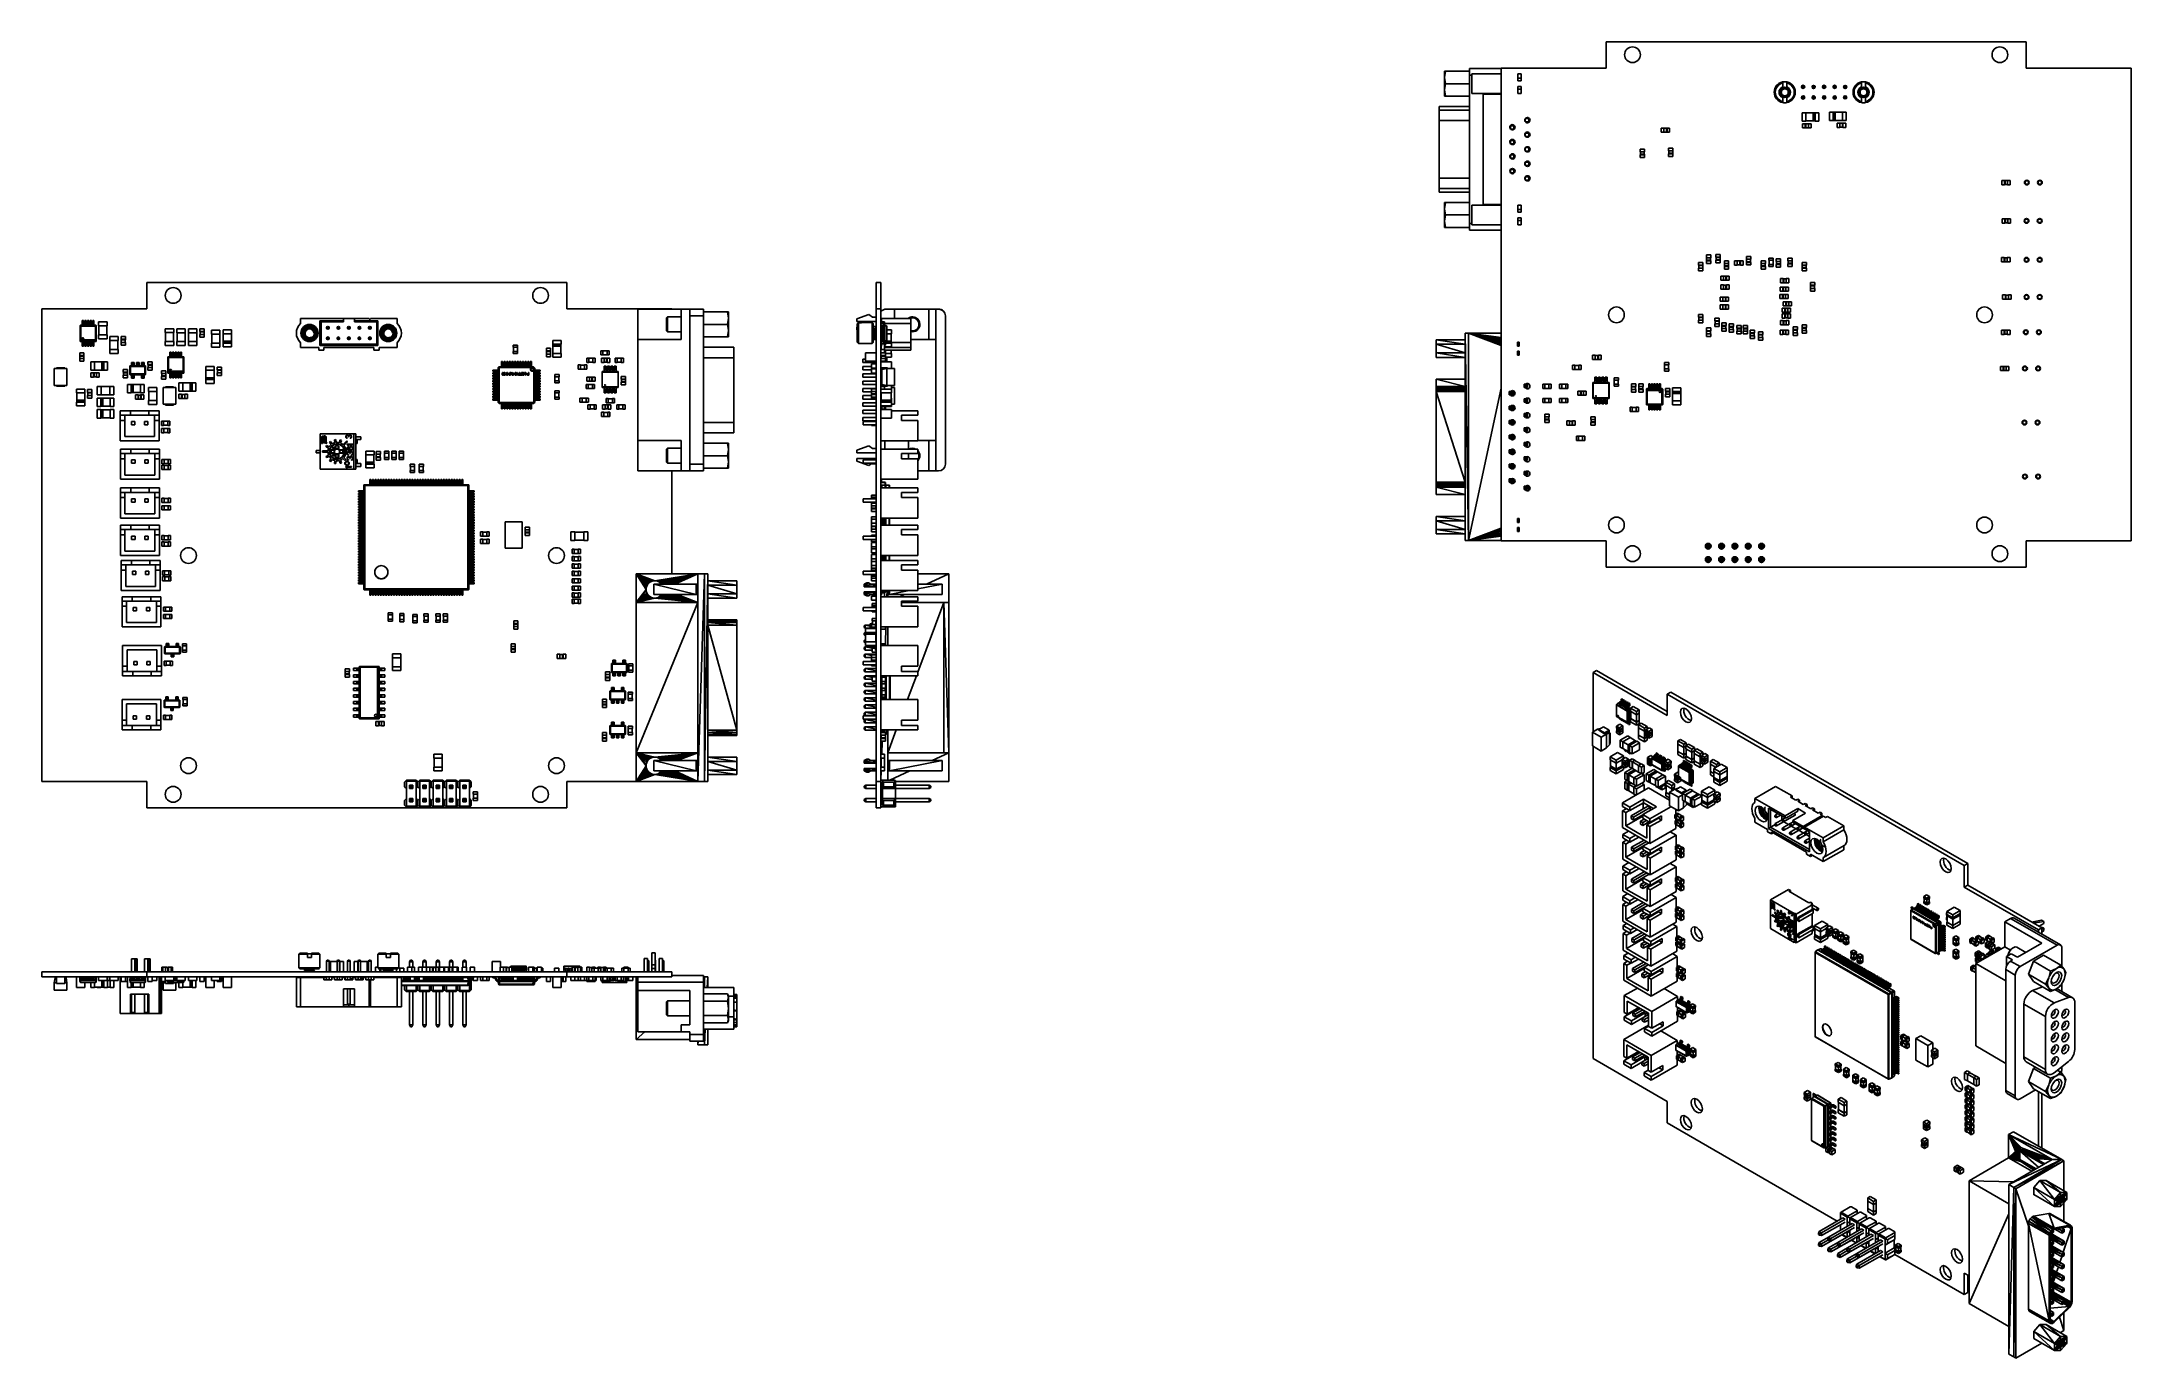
# Model space of a CAD drawing. Header units: millimetres. Extents: x -3 to 395, y 18 to 269.
import ezdxf

# ---------------------------------------------------------------- set-up
doc = ezdxf.new("R2010")
doc.units = ezdxf.units.MM

msp = doc.modelspace()

# ---------------------------------------------------------------- linework, layer by layer
at = {"color": 7, "linetype": 'Continuous', "lineweight": 25}
for p, q in [((294.63, 263.55), (294.63, 268.55)), ((294.63, 268.55), (374.62, 268.55)), ((374.62, 268.55), (374.62, 263.55)), ((263.82, 261.77), (264.03, 262.96)), ((263.82, 262.96), (263.82, 261.77)), ((263.82, 261.77), (263.82, 262.96)), ((264.03, 262.96), (263.82, 262.96)), ((268.62, 262.96), (264.03, 262.96)), ((268.62, 263.49), (268.62, 262.19)), ((274.63, 263.49), (268.62, 263.49)), ((268.62, 262.96), (268.62, 260.58)), ((274.63, 263.55), (294.63, 263.55)), ((274.63, 173.55), (274.63, 263.55)), ((374.62, 263.55), (394.62, 263.55)), ((394.62, 263.55), (394.62, 173.55)), ((263.82, 262), (263.82, 259.16)), ((263.82, 261.77), (264.03, 260.58)), ((263.82, 261.77), (263.82, 259.39)), ((263.82, 261.77), (263.82, 259.39)), ((264.03, 260.58), (263.82, 259.39)), ((264.03, 258.21), (263.82, 259.39)), ((263.82, 258.21), (263.82, 259.39)), ((263.82, 258.21), (263.82, 259.39)), ((264.03, 260.58), (268.62, 260.58)), ((268.62, 262.19), (268.62, 233.98)), ((269.06, 262.19), (268.62, 262.19)), ((268.62, 262.19), (268.62, 256.25)), ((268.62, 260.58), (268.62, 258.21)), ((269.06, 262.43), (274.63, 262.43)), ((269.06, 262.19), (269.06, 262.43)), ((269.06, 258.73), (269.06, 262.19)), ((274.63, 258.73), (269.06, 258.73)), ((277.82, 261.63), (277.82, 262.43)), ((277.82, 262.43), (277.82, 261.93)), ((277.82, 262.43), (278.42, 262.43)), ((277.82, 261.13), (277.82, 261.63)), ((277.82, 261.63), (278.42, 261.63)), ((277.82, 261.13), (278.42, 261.13)), ((277.82, 259.53), (277.82, 260.03)), ((277.82, 260.03), (278.42, 260.03)), ((277.82, 258.73), (277.82, 259.53)), ((277.82, 259.53), (278.42, 259.53)), ((277.82, 259.23), (277.82, 258.73)), ((277.82, 258.73), (278.42, 258.73)), ((278.42, 261.63), (278.42, 262.43)), ((278.42, 261.13), (278.42, 261.63)), ((278.42, 259.53), (278.42, 260.03)), ((278.42, 258.73), (278.42, 259.53)), ((327.92, 258.94), (327.92, 259)), ((327.96, 258.71), (327.92, 258.89)), ((327.93, 258.85), (327.96, 258.7)), ((327.95, 259.63), (328.08, 259.49)), ((328.05, 259.44), (328.1, 259.49)), ((328.08, 259.49), (328.24, 259.62)), ((328.11, 259.51), (328.18, 259.57)), ((328.24, 260.69), (328.24, 260.89)), ((328.24, 259.95), (328.24, 260.69)), ((328.24, 259.95), (328.24, 259.73)), ((328.25, 259.61), (328.38, 259.67)), ((329.04, 260.89), (329.04, 260.69)), ((329.04, 259.95), (329.04, 260.69)), ((329.04, 259.95), (329.04, 259.69)), ((329.04, 259.62), (329.04, 259.69)), ((342.92, 258.94), (342.92, 259)), ((342.96, 258.71), (342.92, 258.89)), ((342.93, 258.85), (342.96, 258.7)), ((343.05, 259.44), (343.1, 259.49)), ((343.08, 259.49), (343.24, 259.62)), ((343.11, 259.51), (343.18, 259.57)), ((343.24, 260.69), (343.24, 260.89)), ((343.24, 259.95), (343.24, 260.69)), ((343.24, 259.95), (343.24, 259.73)), ((343.25, 259.61), (343.38, 259.67)), ((343.64, 259.66), (343.69, 259.65)), ((344.04, 260.89), (344.04, 260.69)), ((344.04, 259.95), (344.04, 260.69)), ((344.04, 259.95), (344.04, 259.69)), ((344.04, 259.62), (344.04, 259.69)), ((268.62, 256.25), (262.82, 256.25)), ((262.82, 254.25), (262.82, 256.24)), ((262.82, 256.21), (262.82, 255.53)), ((268.62, 256.21), (262.82, 256.21)), ((268.62, 255.53), (262.82, 255.53)), ((262.82, 255.53), (262.82, 253.56)), ((263.82, 258.21), (264.03, 258.21)), ((268.62, 258.21), (264.03, 258.21)), ((268.62, 258.21), (268.62, 258.21)), ((268.62, 256.25), (268.62, 256.21)), ((268.62, 256.21), (268.62, 255.53)), ((271.18, 258.58), (274.63, 258.58)), ((271.18, 237.58), (271.18, 258.58)), ((328.24, 258.04), (328.11, 258.11)), ((328.24, 258.16), (328.24, 258.25)), ((328.24, 258.16), (328.24, 258.04)), ((328.24, 258.04), (328.24, 257.92)), ((328.24, 257.92), (328.24, 257.18)), ((328.24, 256.98), (328.24, 257.18)), ((329.04, 257.92), (329.04, 258.25)), ((329.04, 257.18), (329.04, 257.92)), ((329.04, 257.18), (329.04, 256.98)), ((332.65, 255.05), (331.94, 255.05)), ((331.94, 253.45), (331.94, 255.05)), ((332.65, 253.45), (332.65, 255.05)), ((334.07, 255.03), (332.65, 255.03)), ((334.07, 255.03), (334.07, 253.48)), ((334.25, 255.03), (334.07, 255.03)), ((334.43, 255.03), (334.25, 255.03)), ((334.25, 255.03), (334.25, 253.48)), ((335.14, 255.05), (334.43, 255.05)), ((334.43, 255.05), (334.43, 253.45)), ((335.14, 255.05), (335.14, 253.45)), ((337.85, 255.16), (337.14, 255.16)), ((337.14, 253.56), (337.14, 255.16)), ((337.85, 253.56), (337.85, 255.16)), ((338.03, 255.13), (337.85, 255.13)), ((338.21, 255.13), (338.03, 255.13)), ((338.03, 253.58), (338.03, 255.13)), ((338.21, 253.58), (338.21, 255.13)), ((339.63, 255.13), (338.21, 255.13)), ((339.63, 255.16), (339.63, 253.56)), ((339.63, 255.16), (340.34, 255.16)), ((340.34, 255.16), (340.34, 253.56)), ((343.24, 258.04), (343.11, 258.11)), ((343.24, 258.16), (343.24, 258.25)), ((343.24, 258.16), (343.24, 258.04)), ((343.24, 258.04), (343.24, 257.92)), ((343.24, 257.92), (343.24, 257.18)), ((343.24, 256.98), (343.24, 257.18)), ((344.04, 257.92), (344.04, 258.25)), ((344.04, 257.18), (344.04, 257.92)), ((344.04, 257.18), (344.04, 256.98)), ((262.82, 254.56), (262.82, 252.68)), ((262.82, 241.92), (262.82, 254.25)), ((268.62, 253.56), (262.82, 253.56)), ((262.82, 253.56), (262.82, 242.6)), ((262.82, 253.18), (262.82, 251.3)), ((262.82, 251.79), (262.82, 249.91)), ((268.62, 253.56), (268.62, 242.6)), ((276.39, 252.56), (276.39, 251.95)), ((276.39, 251.91), (276.39, 252.56)), ((277.04, 252.56), (276.39, 252.56)), ((277.04, 251.91), (276.39, 251.91)), ((277.04, 252.56), (277.04, 251.91)), ((279.22, 253.3), (279.22, 253.95)), ((279.87, 253.95), (279.22, 253.95)), ((279.22, 253.94), (279.22, 253.32)), ((279.87, 253.3), (279.22, 253.3)), ((279.22, 251.18), (279.22, 250.57)), ((279.22, 250.53), (279.22, 251.18)), ((279.87, 251.18), (279.22, 251.18)), ((279.87, 253.95), (279.87, 253.3)), ((279.87, 251.18), (279.87, 250.53)), ((305.11, 252.13), (305.11, 251.32)), ((305.62, 252.13), (305.11, 252.13)), ((305.11, 251.32), (305.62, 251.32)), ((305.62, 251.32), (305.62, 252.13)), ((306.09, 252.11), (305.62, 252.11)), ((305.62, 251.35), (306.09, 251.35)), ((306.09, 251.34), (306.09, 252.11)), ((306.09, 252.11), (306.15, 252.11)), ((306.15, 251.34), (306.09, 251.34)), ((306.15, 252.11), (306.15, 251.34)), ((306.21, 252.11), (306.15, 252.11)), ((306.15, 251.35), (306.21, 251.35)), ((306.21, 252.13), (306.21, 251.32)), ((306.21, 252.13), (306.71, 252.13)), ((306.71, 251.32), (306.21, 251.32)), ((306.71, 252.13), (306.71, 251.32)), ((332.65, 253.45), (331.94, 253.45)), ((332.04, 252.15), (332.04, 252.96)), ((332.04, 252.96), (332.55, 252.96)), ((332.55, 252.15), (332.04, 252.15)), ((332.55, 252.15), (332.55, 252.96)), ((332.61, 252.94), (332.55, 252.94)), ((332.55, 252.17), (332.61, 252.17)), ((332.61, 252.17), (332.61, 252.94)), ((332.61, 252.94), (332.67, 252.94)), ((332.67, 252.17), (332.61, 252.17)), ((332.65, 253.48), (334.07, 253.48)), ((333.13, 252.94), (332.67, 252.94)), ((332.67, 252.94), (332.67, 252.17)), ((332.67, 252.17), (333.13, 252.17)), ((333.64, 252.96), (333.13, 252.96)), ((333.13, 252.96), (333.13, 252.15)), ((333.13, 252.15), (333.64, 252.15)), ((333.64, 252.15), (333.64, 252.96)), ((334.07, 253.48), (334.25, 253.48)), ((334.25, 253.48), (334.43, 253.48)), ((334.43, 253.45), (335.14, 253.45)), ((337.14, 253.56), (337.85, 253.56)), ((337.85, 253.58), (338.03, 253.58)), ((338.03, 253.58), (338.21, 253.58)), ((338.21, 253.58), (339.63, 253.58)), ((338.64, 253.06), (338.64, 252.25)), ((339.15, 253.06), (338.64, 253.06)), ((338.64, 252.25), (339.15, 252.25)), ((339.15, 252.25), (339.15, 253.06)), ((339.62, 253.04), (339.15, 253.04)), ((339.15, 252.27), (339.62, 252.27)), ((339.62, 253.04), (339.67, 253.04)), ((339.62, 252.27), (339.62, 253.04)), ((339.67, 252.27), (339.62, 252.27)), ((339.63, 253.56), (340.34, 253.56)), ((339.67, 253.04), (339.67, 252.27)), ((339.73, 253.04), (339.67, 253.04)), ((339.67, 252.27), (339.73, 252.27)), ((339.73, 253.06), (339.73, 252.25)), ((339.73, 253.06), (340.24, 253.06)), ((340.24, 252.25), (339.73, 252.25)), ((340.24, 253.06), (340.24, 252.25)), ((262.82, 250.41), (262.82, 248.53)), ((262.82, 249.02), (262.82, 247.14)), ((262.82, 247.64), (262.82, 245.76)), ((276.39, 249.79), (276.39, 249.15)), ((276.39, 249.14), (276.39, 249.79)), ((277.04, 249.79), (276.39, 249.79)), ((277.04, 249.14), (276.39, 249.14)), ((276.39, 247.02), (276.39, 246.4)), ((276.39, 246.37), (276.39, 247.02)), ((277.04, 247.02), (276.39, 247.02)), ((277.04, 249.79), (277.04, 249.14)), ((277.04, 247.02), (277.04, 246.37)), ((279.87, 250.53), (279.22, 250.53)), ((279.22, 247.76), (279.22, 248.41)), ((279.87, 248.41), (279.22, 248.41)), ((279.22, 248.39), (279.22, 247.77)), ((279.87, 247.76), (279.22, 247.76)), ((279.87, 248.41), (279.87, 247.76)), ((301.11, 248.13), (301.11, 247.62)), ((301.92, 248.13), (301.11, 248.13)), ((301.11, 247.62), (301.92, 247.62)), ((301.92, 247.03), (301.11, 247.03)), ((301.11, 246.53), (301.11, 247.03)), ((301.13, 247.62), (301.13, 247.15)), ((301.13, 247.09), (301.13, 247.15)), ((301.13, 247.15), (301.9, 247.15)), ((301.13, 247.15), (301.13, 247.15)), ((301.13, 247.09), (301.13, 247.03)), ((301.9, 247.09), (301.13, 247.09)), ((301.13, 247.09), (301.13, 247.09)), ((301.89, 247.15), (301.89, 247.62)), ((301.89, 247.03), (301.89, 247.09)), ((301.9, 247.15), (301.9, 247.09)), ((301.92, 247.62), (301.92, 248.13)), ((301.92, 247.03), (301.92, 246.53)), ((306.51, 248.33), (306.51, 247.82)), ((307.32, 248.33), (306.51, 248.33)), ((306.51, 247.82), (307.32, 247.82)), ((307.32, 247.23), (306.51, 247.23)), ((306.51, 246.73), (306.51, 247.23)), ((306.53, 247.82), (306.53, 247.35)), ((306.53, 247.29), (306.53, 247.35)), ((306.53, 247.35), (307.3, 247.35)), ((306.53, 247.35), (306.53, 247.35)), ((306.53, 247.29), (306.53, 247.23)), ((307.3, 247.29), (306.53, 247.29)), ((306.53, 247.29), (306.53, 247.29)), ((307.29, 247.35), (307.29, 247.82)), ((307.29, 247.23), (307.29, 247.29)), ((307.3, 247.35), (307.3, 247.29)), ((307.32, 247.82), (307.32, 248.33)), ((307.32, 247.23), (307.32, 246.73)), ((262.82, 246.25), (262.82, 244.37)), ((262.82, 244.87), (262.82, 242.99)), ((262.82, 243.48), (262.82, 241.6)), ((277.04, 246.37), (276.39, 246.37)), ((276.39, 244.25), (276.39, 243.6)), ((277.04, 244.25), (276.39, 244.25)), ((277.04, 243.6), (276.39, 243.6)), ((277.04, 244.25), (277.04, 243.6)), ((279.22, 245.64), (279.22, 245.02)), ((279.22, 244.99), (279.22, 245.64)), ((279.87, 245.64), (279.22, 245.64)), ((279.87, 244.99), (279.22, 244.99)), ((279.22, 242.22), (279.22, 242.87)), ((279.87, 242.87), (279.22, 242.87)), ((279.22, 242.86), (279.22, 242.26)), ((279.87, 245.64), (279.87, 244.99)), ((279.87, 242.87), (279.87, 242.22)), ((301.92, 246.53), (301.11, 246.53)), ((307.32, 246.73), (306.51, 246.73)), ((262.82, 242.6), (262.82, 240.63)), ((262.82, 242.6), (268.62, 242.6)), ((262.82, 241.92), (262.82, 239.92)), ((262.82, 240.63), (262.82, 239.95)), ((268.62, 240.63), (262.82, 240.63)), ((262.82, 239.95), (268.62, 239.95)), ((262.82, 239.92), (268.62, 239.92)), ((268.62, 242.6), (268.62, 240.63)), ((268.62, 240.63), (268.62, 239.95)), ((268.62, 239.95), (268.62, 239.92)), ((268.62, 239.92), (268.62, 233.98)), ((279.87, 242.22), (279.22, 242.22)), ((369.99, 242.16), (370.5, 242.16)), ((369.99, 241.35), (369.99, 242.16)), ((370.5, 241.35), (369.99, 241.35)), ((370.5, 241.35), (370.5, 242.16)), ((370.55, 242.14), (370.5, 242.14)), ((370.5, 241.37), (370.55, 241.37)), ((370.55, 241.37), (370.55, 242.14)), ((370.55, 242.14), (370.61, 242.14)), ((370.61, 241.37), (370.55, 241.37)), ((371.08, 242.14), (370.61, 242.14)), ((370.61, 242.14), (370.61, 241.37)), ((370.61, 241.37), (371.08, 241.37)), ((371.59, 242.16), (371.08, 242.16)), ((371.08, 242.16), (371.08, 241.35)), ((371.08, 241.35), (371.59, 241.35)), ((371.59, 241.35), (371.59, 242.16)), ((374.42, 242.08), (374.42, 241.44)), ((375.06, 242.08), (374.42, 242.08)), ((374.42, 242.08), (375.06, 242.08)), ((374.42, 241.44), (375.06, 241.44)), ((375.06, 241.44), (375.06, 242.08)), ((376.92, 242.08), (376.92, 241.44)), ((377.56, 242.08), (376.92, 242.08)), ((376.92, 242.08), (377.56, 242.08)), ((376.92, 241.44), (377.56, 241.44)), ((377.56, 241.44), (377.56, 242.08)), ((263.82, 236.77), (264.03, 237.96)), ((263.82, 237.96), (263.82, 236.77)), ((263.82, 236.77), (263.82, 237.96)), ((264.03, 237.96), (263.82, 237.96)), ((263.82, 237), (263.82, 234.16)), ((263.82, 236.77), (264.03, 235.58)), ((263.82, 236.77), (263.82, 234.39)), ((263.82, 236.77), (263.82, 234.39)), ((264.03, 235.58), (263.82, 234.39)), ((268.62, 237.96), (264.03, 237.96)), ((264.03, 235.58), (268.62, 235.58)), ((268.62, 237.96), (268.62, 235.58)), ((268.62, 235.58), (268.62, 233.21)), ((269.06, 237.43), (274.63, 237.43)), ((269.06, 233.98), (269.06, 237.43)), ((274.63, 237.58), (271.18, 237.58)), ((277.82, 236.63), (277.82, 237.43)), ((277.82, 237.43), (277.82, 236.93)), ((277.82, 237.43), (278.42, 237.43)), ((277.82, 236.13), (277.82, 236.63)), ((277.82, 236.63), (278.42, 236.63)), ((277.82, 236.13), (278.42, 236.13)), ((277.82, 234.53), (277.82, 235.03)), ((277.82, 235.03), (278.42, 235.03)), ((278.42, 236.63), (278.42, 237.43)), ((278.42, 236.13), (278.42, 236.63)), ((278.42, 234.53), (278.42, 235.03)), ((370.04, 234.86), (370.55, 234.86)), ((370.04, 234.05), (370.04, 234.86)), ((370.55, 234.05), (370.55, 234.86)), ((370.61, 234.84), (370.55, 234.84)), ((370.61, 234.84), (370.67, 234.84)), ((370.61, 234.07), (370.61, 234.84)), ((371.13, 234.84), (370.67, 234.84)), ((370.67, 234.84), (370.67, 234.07)), ((371.64, 234.86), (371.13, 234.86)), ((371.13, 234.86), (371.13, 234.05)), ((371.64, 234.05), (371.64, 234.86)), ((264.03, 233.21), (263.82, 234.39)), ((263.82, 233.21), (263.82, 234.39)), ((263.82, 233.21), (263.82, 234.39)), ((263.82, 233.21), (264.03, 233.21)), ((268.62, 233.21), (264.03, 233.21)), ((268.62, 233.98), (269.06, 233.98)), ((268.62, 233.98), (268.62, 232.68)), ((268.62, 233.98), (268.62, 232.68)), ((268.62, 232.68), (274.63, 232.68)), ((269.06, 233.73), (269.06, 233.98)), ((274.63, 233.73), (269.06, 233.73)), ((277.82, 233.73), (277.82, 234.53)), ((277.82, 234.53), (278.42, 234.53)), ((277.82, 234.23), (277.82, 233.73)), ((277.82, 233.73), (278.42, 233.73)), ((278.42, 233.73), (278.42, 234.53)), ((370.55, 234.05), (370.04, 234.05)), ((370.55, 234.07), (370.61, 234.07)), ((370.67, 234.07), (370.61, 234.07)), ((370.67, 234.07), (371.13, 234.07)), ((371.13, 234.05), (371.64, 234.05)), ((375.01, 234.78), (374.37, 234.78)), ((374.37, 234.78), (375.01, 234.78)), ((374.37, 234.78), (374.37, 234.14)), ((374.37, 234.14), (375.01, 234.14)), ((375.01, 234.14), (375.01, 234.78)), ((376.87, 234.78), (376.87, 234.14)), ((377.51, 234.78), (376.87, 234.78)), ((376.87, 234.78), (377.51, 234.78)), ((376.87, 234.14), (377.51, 234.14)), ((377.51, 234.14), (377.51, 234.78)), ((313.73, 227.96), (313.73, 227.45)), ((314.55, 227.96), (313.73, 227.96)), ((313.73, 227.45), (314.55, 227.45)), ((314.55, 226.86), (313.73, 226.86)), ((313.73, 226.36), (313.73, 226.86)), ((313.76, 227.45), (313.76, 226.98)), ((313.76, 226.92), (313.76, 226.98)), ((313.76, 226.98), (314.52, 226.98)), ((313.76, 226.98), (313.76, 226.98)), ((313.76, 226.92), (313.76, 226.86)), ((314.52, 226.92), (313.76, 226.92)), ((313.76, 226.92), (313.76, 226.92)), ((314.52, 226.98), (314.52, 227.45)), ((314.52, 226.98), (314.52, 226.92)), ((314.52, 226.86), (314.52, 226.92)), ((314.55, 227.45), (314.55, 227.96)), ((314.55, 226.86), (314.55, 226.36)), ((315.53, 228.06), (315.53, 227.55)), ((316.35, 228.06), (315.53, 228.06)), ((315.53, 227.55), (316.35, 227.55)), ((316.35, 226.96), (315.53, 226.96)), ((315.53, 226.46), (315.53, 226.96)), ((315.56, 227.55), (315.56, 227.08)), ((315.56, 227.02), (315.56, 227.08)), ((315.56, 227.08), (316.32, 227.08)), ((315.56, 227.08), (315.56, 227.08)), ((315.56, 227.02), (315.56, 226.96)), ((316.32, 227.02), (315.56, 227.02)), ((315.56, 227.02), (315.56, 227.02)), ((316.32, 227.08), (316.32, 227.55)), ((316.32, 227.08), (316.32, 227.02)), ((316.32, 226.96), (316.32, 227.02)), ((316.35, 227.55), (316.35, 228.06)), ((316.35, 226.96), (316.35, 226.46)), ((317.13, 226.86), (317.13, 226.35)), ((317.95, 226.86), (317.13, 226.86)), ((317.95, 226.35), (317.95, 226.86)), ((319.09, 226.86), (319.09, 226.05)), ((319.6, 226.86), (319.09, 226.86)), ((319.6, 226.05), (319.6, 226.86)), ((320.18, 226.86), (320.18, 226.05)), ((320.18, 226.86), (320.69, 226.86)), ((320.69, 226.86), (320.69, 226.05)), ((321.33, 227.66), (321.33, 227.15)), ((322.15, 227.66), (321.33, 227.66)), ((321.33, 227.15), (322.15, 227.15)), ((321.36, 227.15), (321.36, 226.68)), ((322.12, 226.68), (322.12, 227.15)), ((322.15, 227.15), (322.15, 227.66)), ((324.13, 226.86), (324.13, 226.35)), ((324.95, 226.86), (324.13, 226.86)), ((324.95, 226.35), (324.95, 226.86)), ((325.63, 226.95), (325.63, 227.36)), ((325.63, 227.36), (326.45, 227.36)), ((326.45, 226.95), (325.63, 226.95)), ((325.66, 226.95), (325.66, 226.16)), ((326.42, 226.16), (326.42, 226.95)), ((326.45, 227.36), (326.45, 226.95)), ((327.03, 227.26), (327.03, 226.75)), ((327.85, 227.26), (327.03, 227.26)), ((327.85, 226.75), (327.85, 227.26)), ((329.23, 227.36), (329.23, 226.85)), ((330.05, 227.36), (329.23, 227.36)), ((329.23, 226.85), (330.05, 226.85)), ((329.26, 226.85), (329.26, 226.38)), ((330.02, 226.38), (330.02, 226.85)), ((330.05, 226.85), (330.05, 227.36)), ((369.94, 226.65), (369.94, 227.46)), ((369.94, 227.46), (370.45, 227.46)), ((370.45, 226.65), (370.45, 227.46)), ((370.51, 227.44), (370.45, 227.44)), ((370.51, 227.44), (370.57, 227.44)), ((370.51, 226.67), (370.51, 227.44)), ((371.03, 227.44), (370.57, 227.44)), ((370.57, 227.44), (370.57, 226.67)), ((371.54, 227.46), (371.03, 227.46)), ((371.03, 227.46), (371.03, 226.65)), ((371.54, 226.65), (371.54, 227.46)), ((374.37, 227.38), (374.37, 226.74)), ((375.01, 227.38), (374.37, 227.38)), ((374.37, 227.38), (375.01, 227.38)), ((375.01, 226.74), (375.01, 227.38)), ((377.51, 227.38), (376.87, 227.38)), ((376.87, 227.38), (377.51, 227.38)), ((376.87, 227.38), (376.87, 226.74)), ((377.51, 226.74), (377.51, 227.38)), ((312.23, 226.56), (313.05, 226.56)), ((312.23, 226.05), (312.23, 226.56)), ((312.23, 226.05), (313.05, 226.05)), ((313.05, 225.46), (312.23, 225.46)), ((312.23, 225.46), (312.23, 224.96)), ((312.23, 224.96), (313.05, 224.96)), ((312.26, 226.05), (312.26, 225.99)), ((312.26, 225.99), (313.02, 225.99)), ((312.26, 225.93), (312.26, 225.99)), ((313.02, 225.93), (312.26, 225.93)), ((312.26, 225.93), (312.26, 225.46)), ((313.02, 225.99), (313.02, 226.05)), ((313.02, 225.99), (313.02, 225.93)), ((313.02, 225.99), (313.02, 225.99)), ((313.02, 225.46), (313.02, 225.93)), ((313.02, 225.93), (313.02, 225.93)), ((313.05, 226.56), (313.05, 226.05)), ((313.05, 224.96), (313.05, 225.46)), ((314.55, 226.36), (313.73, 226.36)), ((316.35, 226.46), (315.53, 226.46)), ((316.44, 223.96), (316.44, 223.15)), ((316.95, 223.96), (316.44, 223.96)), ((316.44, 223.15), (316.95, 223.15)), ((316.95, 223.15), (316.95, 223.96)), ((317.42, 223.94), (316.95, 223.94)), ((316.95, 223.17), (317.42, 223.17)), ((317.13, 226.35), (317.95, 226.35)), ((317.95, 225.76), (317.13, 225.76)), ((317.13, 225.26), (317.13, 225.76)), ((317.95, 225.26), (317.13, 225.26)), ((317.16, 226.35), (317.16, 225.88)), ((317.16, 225.82), (317.16, 225.88)), ((317.16, 225.88), (317.92, 225.88)), ((317.16, 225.88), (317.16, 225.88)), ((317.16, 225.82), (317.16, 225.76)), ((317.92, 225.82), (317.16, 225.82)), ((317.16, 225.82), (317.16, 225.82)), ((317.42, 223.94), (317.47, 223.94)), ((317.42, 223.17), (317.42, 223.94)), ((317.47, 223.17), (317.42, 223.17)), ((317.47, 223.94), (317.47, 223.17)), ((317.53, 223.94), (317.47, 223.94)), ((317.47, 223.17), (317.53, 223.17)), ((317.53, 223.96), (317.53, 223.15)), ((317.53, 223.96), (318.04, 223.96)), ((318.04, 223.15), (317.53, 223.15)), ((317.92, 225.88), (317.92, 226.35)), ((317.92, 225.88), (317.92, 225.82)), ((317.92, 225.76), (317.92, 225.82)), ((317.95, 225.76), (317.95, 225.26)), ((318.04, 223.96), (318.04, 223.15)), ((319.09, 226.05), (319.6, 226.05)), ((320.06, 226.84), (319.6, 226.84)), ((319.6, 226.07), (320.06, 226.07)), ((320.06, 226.84), (320.12, 226.84)), ((320.06, 226.07), (320.06, 226.84)), ((320.12, 226.07), (320.06, 226.07)), ((320.12, 226.84), (320.12, 226.07)), ((320.18, 226.84), (320.12, 226.84)), ((320.12, 226.07), (320.18, 226.07)), ((320.69, 226.05), (320.18, 226.05)), ((322.15, 226.56), (321.33, 226.56)), ((321.33, 226.06), (321.33, 226.56)), ((322.15, 226.06), (321.33, 226.06)), ((321.36, 226.62), (321.36, 226.68)), ((321.36, 226.68), (322.12, 226.68)), ((321.36, 226.68), (321.36, 226.68)), ((321.36, 226.62), (321.36, 226.56)), ((322.12, 226.62), (321.36, 226.62)), ((321.36, 226.62), (321.36, 226.62)), ((322.12, 226.68), (322.12, 226.62)), ((322.12, 226.56), (322.12, 226.62)), ((322.15, 226.56), (322.15, 226.06)), ((324.13, 226.35), (324.95, 226.35)), ((324.95, 225.76), (324.13, 225.76)), ((324.13, 225.26), (324.13, 225.76)), ((324.95, 225.26), (324.13, 225.26)), ((324.16, 226.35), (324.16, 225.88)), ((324.16, 225.82), (324.16, 225.88)), ((324.16, 225.88), (324.92, 225.88)), ((324.16, 225.88), (324.16, 225.88)), ((324.16, 225.82), (324.16, 225.76)), ((324.92, 225.82), (324.16, 225.82)), ((324.16, 225.82), (324.16, 225.82)), ((324.92, 225.88), (324.92, 226.35)), ((324.92, 225.88), (324.92, 225.82)), ((324.92, 225.76), (324.92, 225.82)), ((324.95, 225.76), (324.95, 225.26)), ((326.45, 226.16), (325.63, 226.16)), ((325.63, 225.76), (325.63, 226.16)), ((325.63, 225.76), (326.45, 225.76)), ((326.45, 225.76), (326.45, 226.16)), ((327.03, 226.75), (327.85, 226.75)), ((327.85, 226.16), (327.03, 226.16)), ((327.03, 225.66), (327.03, 226.16)), ((327.85, 225.66), (327.03, 225.66)), ((327.06, 226.75), (327.06, 226.28)), ((327.06, 226.22), (327.06, 226.28)), ((327.06, 226.28), (327.82, 226.28)), ((327.06, 226.28), (327.06, 226.28)), ((327.06, 226.22), (327.06, 226.16)), ((327.82, 226.22), (327.06, 226.22)), ((327.06, 226.22), (327.06, 226.22)), ((327.82, 226.28), (327.82, 226.75)), ((327.82, 226.28), (327.82, 226.22)), ((327.82, 226.16), (327.82, 226.22)), ((327.84, 223.46), (328.35, 223.46)), ((327.84, 222.65), (327.84, 223.46)), ((327.85, 226.16), (327.85, 225.66)), ((328.35, 222.65), (328.35, 223.46)), ((328.41, 223.44), (328.35, 223.44)), ((328.41, 222.67), (328.41, 223.44)), ((328.41, 223.44), (328.47, 223.44)), ((328.93, 223.44), (328.47, 223.44)), ((328.47, 223.44), (328.47, 222.67)), ((329.44, 223.46), (328.93, 223.46)), ((328.93, 223.46), (328.93, 222.65)), ((330.05, 226.26), (329.23, 226.26)), ((329.23, 225.76), (329.23, 226.26)), ((330.05, 225.76), (329.23, 225.76)), ((329.26, 226.32), (329.26, 226.38)), ((329.26, 226.38), (330.02, 226.38)), ((329.26, 226.38), (329.26, 226.38)), ((329.26, 226.32), (329.26, 226.26)), ((330.02, 226.32), (329.26, 226.32)), ((329.26, 226.32), (329.26, 226.32)), ((329.44, 222.65), (329.44, 223.46)), ((330.02, 226.38), (330.02, 226.32)), ((330.02, 226.26), (330.02, 226.32)), ((330.05, 226.26), (330.05, 225.76)), ((331.93, 226.56), (331.93, 226.05)), ((332.75, 226.56), (331.93, 226.56)), ((331.93, 226.05), (332.75, 226.05)), ((332.75, 225.46), (331.93, 225.46)), ((331.93, 224.96), (331.93, 225.46)), ((332.75, 224.96), (331.93, 224.96)), ((331.96, 226.05), (331.96, 225.58)), ((331.96, 225.52), (331.96, 225.58)), ((331.96, 225.58), (332.72, 225.58)), ((331.96, 225.58), (331.96, 225.58)), ((331.96, 225.52), (331.96, 225.46)), ((332.72, 225.52), (331.96, 225.52)), ((331.96, 225.52), (331.96, 225.52)), ((332.72, 225.58), (332.72, 226.05)), ((332.72, 225.58), (332.72, 225.52)), ((332.72, 225.46), (332.72, 225.52)), ((332.75, 226.05), (332.75, 226.56)), ((332.75, 225.46), (332.75, 224.96)), ((370.45, 226.65), (369.94, 226.65)), ((370.45, 226.67), (370.51, 226.67)), ((370.57, 226.67), (370.51, 226.67)), ((370.57, 226.67), (371.03, 226.67)), ((371.03, 226.65), (371.54, 226.65)), ((374.37, 226.74), (375.01, 226.74)), ((376.87, 226.74), (377.51, 226.74)), ((16.66, 217.72), (16.66, 222.72)), ((16.66, 222.72), (96.66, 222.72)), ((96.66, 222.72), (96.66, 217.72)), ((155.57, 222.72), (156.49, 222.72)), ((155.57, 222.72), (155.57, 217.72)), ((156.49, 217.72), (156.49, 222.72)), ((316.34, 219.96), (316.34, 219.15)), ((316.85, 219.96), (316.34, 219.96)), ((316.34, 219.15), (316.85, 219.15)), ((316.44, 222.26), (316.44, 221.45)), ((316.95, 222.26), (316.44, 222.26)), ((316.44, 221.45), (316.95, 221.45)), ((316.85, 219.15), (316.85, 219.96)), ((317.32, 219.94), (316.85, 219.94)), ((316.85, 219.17), (317.32, 219.17)), ((316.95, 221.45), (316.95, 222.26)), ((317.42, 222.24), (316.95, 222.24)), ((316.95, 221.47), (317.42, 221.47)), ((317.32, 219.17), (317.32, 219.94)), ((317.32, 219.94), (317.37, 219.94)), ((317.37, 219.17), (317.32, 219.17)), ((317.37, 219.94), (317.37, 219.17)), ((317.43, 219.94), (317.37, 219.94)), ((317.37, 219.17), (317.43, 219.17)), ((317.42, 222.24), (317.47, 222.24)), ((317.42, 221.47), (317.42, 222.24)), ((317.47, 221.47), (317.42, 221.47)), ((317.43, 219.96), (317.43, 219.15)), ((317.43, 219.96), (317.94, 219.96)), ((317.94, 219.15), (317.43, 219.15)), ((317.47, 222.24), (317.47, 221.47)), ((317.53, 222.24), (317.47, 222.24)), ((317.47, 221.47), (317.53, 221.47)), ((317.53, 222.26), (317.53, 221.45)), ((317.53, 222.26), (318.04, 222.26)), ((318.04, 221.45), (317.53, 221.45)), ((317.94, 219.96), (317.94, 219.15)), ((318.04, 222.26), (318.04, 221.45)), ((327.69, 219.65), (327.69, 220.46)), ((327.69, 220.46), (328.2, 220.46)), ((328.2, 219.65), (327.69, 219.65)), ((327.74, 221.86), (328.25, 221.86)), ((327.74, 221.05), (327.74, 221.86)), ((328.25, 221.05), (327.74, 221.05)), ((328.35, 222.65), (327.84, 222.65)), ((328.2, 219.65), (328.2, 220.46)), ((328.26, 220.44), (328.2, 220.44)), ((328.2, 219.67), (328.26, 219.67)), ((328.25, 221.05), (328.25, 221.86)), ((328.31, 221.84), (328.25, 221.84)), ((328.25, 221.07), (328.31, 221.07)), ((328.26, 220.44), (328.32, 220.44)), ((328.26, 219.67), (328.26, 220.44)), ((328.32, 219.67), (328.26, 219.67)), ((328.31, 221.84), (328.37, 221.84)), ((328.31, 221.07), (328.31, 221.84)), ((328.37, 221.07), (328.31, 221.07)), ((328.79, 220.44), (328.32, 220.44)), ((328.32, 220.44), (328.32, 219.67)), ((328.32, 219.67), (328.79, 219.67)), ((328.34, 218.25), (328.34, 219.06)), ((328.34, 219.06), (328.85, 219.06)), ((328.35, 222.67), (328.41, 222.67)), ((328.83, 221.84), (328.37, 221.84)), ((328.37, 221.84), (328.37, 221.07)), ((328.37, 221.07), (328.83, 221.07)), ((328.47, 222.67), (328.41, 222.67)), ((328.47, 222.67), (328.93, 222.67)), ((329.29, 220.46), (328.79, 220.46)), ((328.79, 220.46), (328.79, 219.65)), ((328.79, 219.65), (329.29, 219.65)), ((329.34, 221.86), (328.83, 221.86)), ((328.83, 221.86), (328.83, 221.05)), ((328.83, 221.84), (328.83, 221.84)), ((328.83, 221.05), (329.34, 221.05)), ((328.85, 218.25), (328.85, 219.06)), ((328.91, 219.04), (328.85, 219.04)), ((328.91, 218.27), (328.91, 219.04)), ((328.91, 219.04), (328.97, 219.04)), ((328.93, 222.65), (329.44, 222.65)), ((329.43, 219.04), (328.97, 219.04)), ((328.97, 219.04), (328.97, 218.27)), ((329.29, 219.65), (329.29, 220.46)), ((329.34, 221.05), (329.34, 221.86)), ((329.94, 219.06), (329.43, 219.06)), ((329.43, 219.06), (329.43, 218.25)), ((329.94, 218.25), (329.94, 219.06)), ((333.53, 222.7), (334.35, 222.7)), ((333.53, 222.19), (333.53, 222.7)), ((333.53, 222.19), (334.35, 222.19)), ((334.35, 221.61), (333.53, 221.61)), ((333.53, 221.61), (333.53, 221.1)), ((333.53, 221.1), (334.35, 221.1)), ((333.56, 222.19), (333.56, 222.14)), ((333.56, 222.14), (334.32, 222.14)), ((333.56, 222.08), (333.56, 222.14)), ((334.32, 222.08), (333.56, 222.08)), ((333.56, 222.08), (333.56, 221.61)), ((334.32, 222.14), (334.32, 222.19)), ((334.32, 222.14), (334.32, 222.08)), ((334.32, 222.14), (334.32, 222.14)), ((334.32, 221.61), (334.32, 222.08)), ((334.32, 222.08), (334.32, 222.08)), ((334.35, 222.7), (334.35, 222.19)), ((334.35, 221.1), (334.35, 221.61)), ((370.14, 219.55), (370.14, 220.36)), ((370.14, 220.36), (370.65, 220.36)), ((370.65, 219.55), (370.14, 219.55)), ((370.65, 219.55), (370.65, 220.36)), ((370.71, 220.34), (370.65, 220.34)), ((370.65, 219.57), (370.71, 219.57)), ((370.71, 219.57), (370.71, 220.34)), ((370.71, 220.34), (370.77, 220.34)), ((370.77, 219.57), (370.71, 219.57)), ((371.23, 220.34), (370.77, 220.34)), ((370.77, 220.34), (370.77, 219.57)), ((370.77, 219.57), (371.23, 219.57)), ((371.74, 220.36), (371.23, 220.36)), ((371.23, 220.36), (371.23, 219.55)), ((371.23, 219.55), (371.74, 219.55)), ((371.74, 219.55), (371.74, 220.36)), ((375.01, 220.28), (374.37, 220.28)), ((374.37, 220.28), (375.01, 220.28)), ((374.37, 220.28), (374.37, 219.64)), ((374.37, 219.64), (375.01, 219.64)), ((375.01, 219.64), (375.01, 220.28)), ((377.51, 220.28), (376.87, 220.28)), ((376.87, 220.28), (376.87, 219.64)), ((376.87, 220.28), (377.51, 220.28)), ((376.87, 219.64), (377.51, 219.64)), ((377.51, 219.64), (377.51, 220.28)), ((-3.34, 217.72), (16.66, 217.72)), ((-3.34, 127.72), (-3.34, 217.72)), ((4.6, 215.47), (4.38, 215.47)), ((4.38, 215.47), (4.38, 215.12)), ((4.6, 215.12), (4.38, 215.12)), ((4.38, 215.02), (4.38, 215.12)), ((4.6, 215.02), (4.38, 215.02)), ((4.38, 214.82), (4.38, 215.02)), ((4.6, 215.12), (4.6, 215.47)), ((4.6, 215.12), (4.6, 215.02)), ((4.6, 215.02), (4.6, 214.82)), ((5.1, 215.47), (4.88, 215.47)), ((4.88, 215.47), (4.88, 215.12)), ((5.1, 215.12), (4.88, 215.12)), ((4.88, 215.02), (4.88, 215.12)), ((5.1, 215.02), (4.88, 215.02)), ((4.88, 214.82), (4.88, 215.02)), ((5.1, 215.12), (5.1, 215.47)), ((5.1, 215.12), (5.1, 215.02)), ((5.1, 215.02), (5.1, 214.82)), ((5.6, 215.47), (5.38, 215.47)), ((5.38, 215.47), (5.38, 215.12)), ((5.6, 215.12), (5.38, 215.12)), ((5.38, 215.02), (5.38, 215.12)), ((5.6, 215.02), (5.38, 215.02)), ((5.38, 214.82), (5.38, 215.02)), ((5.6, 215.12), (5.6, 215.47)), ((5.6, 215.12), (5.6, 215.02)), ((5.6, 215.02), (5.6, 214.82)), ((6.1, 215.47), (5.88, 215.47)), ((5.88, 215.47), (5.88, 215.12)), ((6.1, 215.12), (5.88, 215.12)), ((5.88, 215.02), (5.88, 215.12)), ((6.1, 215.02), (5.88, 215.02)), ((5.88, 214.82), (5.88, 215.02)), ((6.1, 215.12), (6.1, 215.47)), ((6.1, 215.12), (6.1, 215.02)), ((6.1, 215.02), (6.1, 214.82)), ((6.6, 215.47), (6.38, 215.47)), ((6.38, 215.47), (6.38, 215.12)), ((6.6, 215.12), (6.38, 215.12)), ((6.38, 215.02), (6.38, 215.12)), ((6.6, 215.02), (6.38, 215.02)), ((6.38, 214.82), (6.38, 215.02)), ((6.6, 215.12), (6.6, 215.47)), ((6.6, 215.12), (6.6, 215.02)), ((6.6, 215.02), (6.6, 214.82)), ((9.09, 215.22), (7.49, 215.22)), ((7.49, 214.47), (7.49, 215.22)), ((9.09, 215.22), (9.09, 214.47)), ((45.95, 214.94), (45.95, 215.88)), ((45.95, 215.88), (54.1, 215.88)), ((54.1, 215.45), (49.64, 215.45)), ((49.64, 215.45), (49.64, 210.75)), ((49.64, 215.45), (49.85, 215.25)), ((49.85, 215.25), (49.85, 210.95)), ((54.1, 215.25), (49.85, 215.25)), ((54.1, 215.88), (54.1, 215.45)), ((54.1, 215.88), (56.2, 215.88)), ((54.1, 215.25), (54.1, 215.45)), ((56.2, 215.88), (59, 215.88)), ((56.2, 215.45), (56.2, 215.88)), ((60.65, 215.45), (56.2, 215.45)), ((56.2, 215.45), (56.2, 215.25)), ((60.45, 215.25), (56.2, 215.25)), ((59, 215.73), (59, 215.88)), ((59, 215.73), (59.3, 215.73)), ((59.3, 215.88), (59.3, 215.73)), ((59.3, 215.88), (64.35, 215.88)), ((60.65, 215.45), (60.45, 215.25)), ((60.45, 210.95), (60.45, 215.25)), ((60.65, 210.75), (60.65, 215.45)), ((64.35, 215.88), (64.35, 214.94)), ((96.66, 217.72), (116.66, 217.72)), ((110.17, 217.15), (110.17, 217.65)), ((110.17, 217.65), (110.17, 211.85)), ((110.17, 217.65), (118.47, 217.65)), ((115.84, 216.17), (115.67, 216)), ((115.67, 213.5), (115.67, 215.99)), ((118.47, 216.17), (115.84, 216.17)), ((115.84, 216.17), (115.84, 214.75)), ((116.66, 217.72), (116.66, 217.65)), ((118.47, 217.65), (118.47, 211.85)), ((118.47, 217.65), (120.11, 217.65)), ((120.11, 217.65), (120.11, 216.35)), ((120.11, 186.84), (120.11, 217.65)), ((120.11, 217.65), (122.67, 217.65)), ((120.11, 216.35), (120.11, 188.14)), ((122.67, 216.35), (120.11, 216.35)), ((122.67, 217.12), (127.26, 217.12)), ((122.67, 216.35), (122.67, 188.14)), ((127.26, 217.12), (127.47, 215.94)), ((127.47, 217.12), (127.26, 217.12)), ((127.26, 214.75), (127.47, 215.94)), ((127.47, 217.12), (127.47, 215.94)), ((127.47, 215.94), (127.47, 213.56)), ((151.89, 215.8), (154.19, 216.6)), ((151.89, 215.3), (151.89, 215.8)), ((155.57, 215.3), (151.89, 215.3)), ((152.19, 215.06), (151.99, 214.86)), ((152.19, 215.06), (152.19, 211.14)), ((152.79, 215.06), (152.19, 215.06)), ((154.79, 215.1), (152.79, 215.1)), ((152.79, 215.1), (152.79, 215.06)), ((154.19, 216.6), (154.89, 216.1)), ((154.99, 214.9), (154.79, 215.1)), ((154.89, 216.1), (155.57, 216.1)), ((155.57, 217.72), (155.57, 127.72)), ((155.57, 217.72), (156.49, 217.72)), ((156.49, 127.72), (156.49, 217.72)), ((156.49, 215.47), (156.59, 215.47)), ((156.59, 215.88), (162.19, 215.88)), ((157.09, 215.88), (156.59, 215.88)), ((156.59, 215.88), (156.59, 215.47)), ((156.59, 215.47), (156.59, 215.12)), ((157.2, 215.22), (156.59, 215.22)), ((156.69, 215.02), (156.92, 215.02)), ((156.69, 214.92), (156.92, 214.92)), ((157.08, 214.94), (162.19, 214.94)), ((162.19, 215.88), (157.09, 215.88)), ((157.2, 214.56), (157.2, 215.22)), ((157.52, 217.65), (159.09, 217.65)), ((157.52, 217.65), (167.47, 217.65)), ((157.52, 217.65), (157.52, 217.65)), ((158.79, 215.88), (162.19, 215.88)), ((159.09, 217.65), (159.09, 215.88)), ((159.09, 217.65), (165.64, 217.65)), ((159.09, 217.65), (159.09, 217.65)), ((162.19, 214.94), (162.19, 215.88)), ((162.19, 211.27), (162.19, 214.94)), ((165.64, 217.65), (166.94, 217.65)), ((165.64, 211.85), (165.64, 217.65)), ((166.94, 217.65), (167.47, 217.65)), ((166.94, 217.65), (166.94, 211.85)), ((168.77, 216.35), (168.77, 188.14)), ((312.23, 216.66), (313.05, 216.66)), ((312.23, 216.15), (312.23, 216.66)), ((312.23, 216.15), (313.05, 216.15)), ((313.05, 215.56), (312.23, 215.56)), ((312.23, 215.56), (312.23, 215.06)), ((312.23, 215.06), (313.05, 215.06)), ((312.26, 216.15), (312.26, 216.09)), ((312.26, 216.09), (313.02, 216.09)), ((312.26, 216.03), (312.26, 216.09)), ((313.02, 216.03), (312.26, 216.03)), ((312.26, 216.03), (312.26, 215.56)), ((313.02, 216.09), (313.02, 216.15)), ((313.02, 216.09), (313.02, 216.03)), ((313.02, 216.09), (313.02, 216.09)), ((313.02, 215.56), (313.02, 216.03)), ((313.02, 216.03), (313.02, 216.03)), ((313.05, 216.66), (313.05, 216.15)), ((313.05, 215.06), (313.05, 215.56)), ((315.33, 215.96), (316.15, 215.96)), ((315.33, 215.45), (315.33, 215.96)), ((315.33, 215.45), (316.15, 215.45)), ((315.36, 215.45), (315.36, 215.39)), ((315.36, 215.39), (316.12, 215.39)), ((315.36, 215.33), (315.36, 215.39)), ((316.12, 215.33), (315.36, 215.33)), ((315.36, 215.33), (315.36, 214.86)), ((316.12, 215.39), (316.12, 215.45)), ((316.12, 215.39), (316.12, 215.33)), ((316.12, 215.39), (316.12, 215.39)), ((316.12, 214.86), (316.12, 215.33)), ((316.12, 215.33), (316.12, 215.33)), ((316.15, 215.96), (316.15, 215.45)), ((316.34, 218.46), (316.34, 217.65)), ((316.85, 218.46), (316.34, 218.46)), ((316.34, 217.65), (316.85, 217.65)), ((316.63, 215.06), (317.45, 215.06)), ((316.63, 214.55), (316.63, 215.06)), ((316.85, 217.65), (316.85, 218.46)), ((317.32, 218.44), (316.85, 218.44)), ((316.85, 217.67), (317.32, 217.67)), ((317.32, 218.44), (317.37, 218.44)), ((317.32, 217.67), (317.32, 218.44)), ((317.37, 217.67), (317.32, 217.67)), ((317.37, 218.44), (317.37, 217.67)), ((317.43, 218.44), (317.37, 218.44)), ((317.37, 217.67), (317.43, 217.67)), ((317.43, 218.46), (317.43, 217.65)), ((317.43, 218.46), (317.94, 218.46)), ((317.94, 217.65), (317.43, 217.65)), ((317.45, 215.06), (317.45, 214.55)), ((317.94, 218.46), (317.94, 217.65)), ((327.84, 214.65), (327.84, 215.46)), ((327.84, 215.46), (328.35, 215.46)), ((328.14, 217.86), (328.65, 217.86)), ((328.14, 217.05), (328.14, 217.86)), ((328.65, 217.05), (328.14, 217.05)), ((328.14, 215.95), (328.14, 216.76)), ((328.14, 216.76), (328.65, 216.76)), ((328.65, 215.95), (328.14, 215.95)), ((328.85, 218.25), (328.34, 218.25)), ((328.35, 214.65), (328.35, 215.46)), ((328.41, 215.44), (328.35, 215.44)), ((328.41, 215.44), (328.47, 215.44)), ((328.41, 214.67), (328.41, 215.44)), ((328.93, 215.44), (328.47, 215.44)), ((328.47, 215.44), (328.47, 214.67)), ((328.65, 217.05), (328.65, 217.86)), ((328.71, 217.84), (328.65, 217.84)), ((328.65, 217.07), (328.71, 217.07)), ((328.65, 215.95), (328.65, 216.76)), ((328.71, 216.74), (328.65, 216.74)), ((328.65, 215.97), (328.71, 215.97)), ((328.71, 217.07), (328.71, 217.84)), ((328.71, 217.84), (328.77, 217.84)), ((328.77, 217.07), (328.71, 217.07)), ((328.71, 216.74), (328.77, 216.74)), ((328.71, 215.97), (328.71, 216.74)), ((328.77, 215.97), (328.71, 215.97)), ((329.23, 217.84), (328.77, 217.84)), ((328.77, 217.84), (328.77, 217.07)), ((328.77, 217.07), (329.23, 217.07)), ((329.23, 216.74), (328.77, 216.74)), ((328.77, 216.74), (328.77, 215.97)), ((328.77, 215.97), (329.23, 215.97)), ((328.85, 218.27), (328.91, 218.27)), ((328.97, 218.27), (328.91, 218.27)), ((329.44, 215.46), (328.93, 215.46)), ((328.93, 215.46), (328.93, 214.65)), ((328.97, 218.27), (329.43, 218.27)), ((329.74, 217.86), (329.23, 217.86)), ((329.23, 217.86), (329.23, 217.05)), ((329.23, 217.05), (329.74, 217.05)), ((329.74, 216.76), (329.23, 216.76)), ((329.23, 216.76), (329.23, 215.95)), ((329.23, 215.95), (329.74, 215.95)), ((329.43, 218.25), (329.94, 218.25)), ((329.44, 214.65), (329.44, 215.46)), ((329.74, 217.05), (329.74, 217.86)), ((329.74, 215.95), (329.74, 216.76)), ((3.94, 214.5), (3.94, 214.47)), ((3.98, 214.43), (3.94, 214.47)), ((3.94, 211.57), (3.94, 214.47)), ((3.94, 214.47), (3.94, 214.47)), ((3.94, 211.57), (3.94, 214.47)), ((3.94, 211.57), (3.96, 211.59)), ((3.94, 211.57), (3.94, 211.57)), ((3.96, 211.59), (3.98, 211.81)), ((3.98, 211.81), (3.98, 214.43)), ((4.08, 214.43), (3.98, 214.43)), ((3.98, 211.81), (4.08, 211.81)), ((4.02, 211.48), (4.04, 211.47)), ((4.08, 214.53), (4.04, 214.57)), ((4.04, 214.57), (6.94, 214.57)), ((4.04, 214.57), (4.04, 214.57)), ((4.04, 214.57), (4.38, 214.57)), ((4.06, 211.49), (4.04, 211.47)), ((6.94, 211.47), (4.04, 211.47)), ((4.04, 211.47), (4.04, 211.47)), ((4.04, 211.47), (4.38, 211.47)), ((4.08, 211.74), (4.06, 211.52)), ((6.93, 211.52), (4.06, 211.52)), ((4.06, 211.52), (4.06, 211.49)), ((6.93, 211.49), (4.06, 211.49)), ((4.08, 214.53), (4.08, 214.43)), ((6.9, 214.53), (4.08, 214.53)), ((4.08, 214.43), (6.9, 214.43)), ((4.08, 211.81), (4.08, 214.43)), ((4.08, 211.74), (4.08, 211.81)), ((4.08, 211.81), (4.38, 211.81)), ((6.9, 211.74), (4.08, 211.74)), ((4.38, 211.81), (4.36, 211.83)), ((4.38, 214.82), (4.6, 214.82)), ((4.38, 214.82), (4.38, 214.57)), ((4.6, 214.57), (4.38, 214.57)), ((4.38, 211.47), (4.6, 211.47)), ((4.38, 211.47), (4.38, 211.22)), ((4.6, 211.22), (4.38, 211.22)), ((4.38, 211.02), (4.38, 211.22)), ((4.38, 211.02), (4.6, 211.02)), ((4.38, 210.92), (4.38, 211.02)), ((4.38, 210.92), (4.6, 210.92)), ((4.38, 210.92), (4.38, 210.57)), ((4.43, 212.18), (4.46, 212.18)), ((4.46, 212.18), (4.47, 212.18)), ((4.58, 211.84), (4.54, 211.81)), ((4.54, 211.81), (6.9, 211.81)), ((4.6, 214.57), (4.6, 214.82)), ((4.6, 214.57), (4.88, 214.57)), ((4.6, 211.22), (4.6, 211.47)), ((4.6, 211.47), (4.88, 211.47)), ((4.6, 211.22), (4.6, 211.02)), ((4.6, 211.02), (4.6, 210.92)), ((4.6, 210.57), (4.6, 210.92)), ((4.88, 214.82), (5.1, 214.82)), ((4.88, 214.82), (4.88, 214.57)), ((5.1, 214.57), (4.88, 214.57)), ((4.88, 211.47), (5.1, 211.47)), ((4.88, 211.47), (4.88, 211.22)), ((5.1, 211.22), (4.88, 211.22)), ((4.88, 211.02), (4.88, 211.22)), ((4.88, 211.02), (5.1, 211.02)), ((4.88, 210.92), (4.88, 211.02)), ((4.88, 210.92), (5.1, 210.92)), ((4.88, 210.92), (4.88, 210.57)), ((5.1, 214.57), (5.1, 214.82)), ((5.1, 214.57), (5.38, 214.57)), ((5.1, 211.22), (5.1, 211.47)), ((5.1, 211.47), (5.38, 211.47)), ((5.1, 211.22), (5.1, 211.02)), ((5.1, 211.02), (5.1, 210.92)), ((5.1, 210.57), (5.1, 210.92)), ((5.38, 214.82), (5.6, 214.82)), ((5.38, 214.82), (5.38, 214.57)), ((5.6, 214.57), (5.38, 214.57)), ((5.38, 211.47), (5.6, 211.47)), ((5.38, 211.47), (5.38, 211.22)), ((5.6, 211.22), (5.38, 211.22)), ((5.38, 211.02), (5.38, 211.22)), ((5.38, 211.02), (5.6, 211.02)), ((5.38, 210.92), (5.38, 211.02)), ((5.38, 210.92), (5.6, 210.92)), ((5.38, 210.92), (5.38, 210.57)), ((5.6, 214.57), (5.6, 214.82)), ((5.6, 214.57), (5.88, 214.57)), ((5.6, 211.22), (5.6, 211.47)), ((5.6, 211.47), (5.88, 211.47)), ((5.6, 211.22), (5.6, 211.02)), ((5.6, 211.02), (5.6, 210.92)), ((5.6, 210.57), (5.6, 210.92)), ((5.88, 214.82), (6.1, 214.82)), ((5.88, 214.82), (5.88, 214.57)), ((6.1, 214.57), (5.88, 214.57)), ((5.88, 211.47), (6.1, 211.47)), ((5.88, 211.47), (5.88, 211.22)), ((6.1, 211.22), (5.88, 211.22)), ((5.88, 211.02), (5.88, 211.22)), ((5.88, 211.02), (6.1, 211.02)), ((5.88, 210.92), (5.88, 211.02)), ((5.88, 210.92), (6.1, 210.92)), ((5.88, 210.92), (5.88, 210.57)), ((6.1, 214.57), (6.1, 214.82)), ((6.1, 214.57), (6.38, 214.57)), ((6.1, 211.22), (6.1, 211.47)), ((6.1, 211.47), (6.38, 211.47)), ((6.1, 211.22), (6.1, 211.02)), ((6.1, 211.02), (6.1, 210.92)), ((6.1, 210.57), (6.1, 210.92)), ((6.38, 214.82), (6.6, 214.82)), ((6.38, 214.82), (6.38, 214.57)), ((6.6, 214.57), (6.38, 214.57)), ((6.38, 211.47), (6.38, 211.22)), ((6.38, 211.47), (6.6, 211.47)), ((6.6, 211.22), (6.38, 211.22)), ((6.38, 211.02), (6.38, 211.22)), ((6.38, 211.02), (6.6, 211.02)), ((6.38, 210.92), (6.38, 211.02)), ((6.38, 210.92), (6.6, 210.92)), ((6.38, 210.92), (6.38, 210.57)), ((6.6, 214.57), (6.6, 214.82)), ((6.6, 214.57), (6.94, 214.57)), ((6.6, 211.22), (6.6, 211.47)), ((6.6, 211.47), (6.94, 211.47)), ((6.6, 211.22), (6.6, 211.02)), ((6.6, 211.02), (6.6, 210.92)), ((6.6, 210.57), (6.6, 210.92)), ((6.94, 214.57), (6.9, 214.53)), ((6.9, 214.43), (6.9, 214.53)), ((6.9, 214.43), (6.9, 211.81)), ((7, 214.43), (6.9, 214.43)), ((6.9, 211.81), (7, 211.81)), ((6.9, 211.81), (6.9, 211.74)), ((6.93, 211.52), (6.9, 211.74)), ((6.93, 211.49), (6.93, 211.52)), ((6.94, 211.47), (6.93, 211.49)), ((6.94, 214.57), (6.94, 214.57)), ((6.94, 211.47), (6.94, 211.47)), ((7, 214.43), (7.04, 214.47)), ((7, 211.81), (7, 214.43)), ((7.02, 211.59), (7, 211.81)), ((7.04, 211.57), (7.02, 211.59)), ((7.04, 214.47), (7.04, 214.5)), ((7.04, 214.47), (7.04, 211.57)), ((7.04, 214.47), (7.04, 214.47)), ((7.04, 211.57), (7.04, 214.47)), ((7.04, 211.57), (7.04, 211.57)), ((7.49, 214.47), (9.09, 214.47)), ((9.09, 212.77), (7.49, 212.77)), ((7.49, 212.02), (7.49, 212.77)), ((7.49, 212.02), (9.09, 212.02)), ((7.52, 214.47), (7.52, 212.77)), ((9.07, 212.77), (9.07, 214.47)), ((9.09, 212.02), (9.09, 212.77)), ((9.59, 212.42), (9.59, 211.67)), ((11.19, 212.42), (9.59, 212.42)), ((9.59, 211.67), (11.19, 211.67)), ((9.62, 211.67), (9.62, 209.97)), ((11.17, 209.97), (11.17, 211.67)), ((11.19, 212.42), (11.19, 211.67)), ((11.79, 212.42), (12.6, 212.42)), ((11.79, 211.91), (11.79, 212.42)), ((11.79, 211.91), (12.6, 211.91)), ((12.6, 211.33), (11.79, 211.33)), ((11.79, 211.33), (11.79, 210.82)), ((11.81, 211.91), (11.81, 211.86)), ((11.81, 211.86), (12.58, 211.86)), ((11.81, 211.8), (11.81, 211.86)), ((12.58, 211.8), (11.81, 211.8)), ((11.81, 211.8), (11.81, 211.33)), ((12.57, 211.86), (12.57, 211.91)), ((12.57, 211.33), (12.57, 211.8)), ((12.58, 211.86), (12.58, 211.8)), ((12.6, 212.42), (12.6, 211.91)), ((12.6, 210.82), (12.6, 211.33)), ((20.19, 213.93), (20.19, 213.18)), ((21.79, 213.93), (20.19, 213.93)), ((20.19, 213.18), (21.79, 213.18)), ((21.79, 211.48), (20.19, 211.48)), ((20.19, 210.73), (20.19, 211.48)), ((20.22, 213.18), (20.22, 211.48)), ((21.77, 211.48), (21.77, 213.18)), ((21.79, 213.93), (21.79, 213.18)), ((21.79, 211.48), (21.79, 210.73)), ((22.39, 213.92), (22.39, 213.17)), ((23.99, 213.92), (22.39, 213.92)), ((22.39, 213.17), (23.99, 213.17)), ((23.99, 211.47), (22.39, 211.47)), ((22.39, 210.72), (22.39, 211.47)), ((22.42, 213.17), (22.42, 211.47)), ((23.97, 211.47), (23.97, 213.17)), ((23.99, 213.92), (23.99, 213.17)), ((23.99, 211.47), (23.99, 210.72)), ((24.59, 213.92), (24.59, 213.17)), ((26.19, 213.92), (24.59, 213.92)), ((24.59, 213.17), (26.19, 213.17)), ((26.19, 211.47), (24.59, 211.47)), ((24.59, 210.72), (24.59, 211.47)), ((24.62, 213.17), (24.62, 211.47)), ((26.17, 211.47), (26.17, 213.17)), ((26.19, 213.92), (26.19, 213.17)), ((26.19, 211.47), (26.19, 210.72)), ((26.79, 213.92), (27.6, 213.92)), ((26.79, 213.41), (26.79, 213.92)), ((26.79, 213.41), (27.6, 213.41)), ((27.6, 212.83), (26.79, 212.83)), ((26.79, 212.83), (26.79, 212.32)), ((26.79, 212.32), (27.6, 212.32)), ((26.81, 213.41), (26.81, 213.36)), ((26.81, 213.36), (27.58, 213.36)), ((26.81, 213.3), (26.81, 213.36)), ((27.58, 213.3), (26.81, 213.3)), ((26.81, 213.3), (26.81, 212.83)), ((27.57, 213.36), (27.57, 213.41)), ((27.57, 212.83), (27.57, 213.3)), ((27.58, 213.36), (27.58, 213.3)), ((27.6, 213.92), (27.6, 213.41)), ((27.6, 212.32), (27.6, 212.83)), ((28.99, 213.62), (28.99, 212.87)), ((30.59, 213.62), (28.99, 213.62)), ((28.99, 212.87), (30.59, 212.87)), ((30.59, 211.17), (28.99, 211.17)), ((28.99, 210.42), (28.99, 211.17)), ((29.02, 212.87), (29.02, 211.17)), ((30.57, 211.17), (30.57, 212.87)), ((30.59, 213.62), (30.59, 212.87)), ((30.59, 211.17), (30.59, 210.42)), ((31.19, 212.97), (31.19, 213.68)), ((31.19, 213.68), (32.79, 213.68)), ((31.19, 212.97), (32.79, 212.97)), ((31.19, 211.19), (31.19, 210.48)), ((32.79, 211.19), (31.19, 211.19)), ((32.77, 211.54), (31.21, 211.54)), ((31.21, 211.54), (31.21, 211.37)), ((32.77, 211.37), (31.21, 211.37)), ((31.22, 212.97), (31.22, 211.54)), ((31.22, 211.37), (31.22, 211.19)), ((32.77, 211.54), (32.77, 212.97)), ((32.77, 211.37), (32.77, 211.54)), ((32.77, 211.19), (32.77, 211.37)), ((32.79, 212.97), (32.79, 213.68)), ((32.79, 210.48), (32.79, 211.19)), ((45.95, 210.33), (45.95, 211.27)), ((46.83, 213.1), (46.87, 213.35)), ((47.08, 213.68), (46.93, 213.48)), ((49.64, 210.75), (49.85, 210.95)), ((49.85, 210.95), (60.45, 210.95)), ((58.9, 212.1), (58.9, 212.1)), ((59.39, 212.1), (59.39, 212.1)), ((60.65, 210.75), (60.45, 210.95)), ((61.83, 213.1), (61.87, 213.35)), ((62.07, 213.68), (61.93, 213.48)), ((64.35, 211.27), (64.35, 210.33)), ((93.97, 211.69), (93.97, 210.98)), ((93.97, 211.69), (95.57, 211.69)), ((93.97, 210.98), (95.57, 210.98)), ((94, 210.98), (94, 210.81)), ((95.55, 210.81), (95.55, 210.98)), ((95.57, 210.98), (95.57, 211.69)), ((110.17, 191.75), (110.17, 212.75)), ((110.17, 211.85), (110.17, 192.65)), ((118.47, 211.85), (110.17, 211.85)), ((115.67, 213.5), (115.84, 213.33)), ((115.84, 214.75), (115.84, 213.33)), ((115.84, 213.33), (118.47, 213.33)), ((122.67, 214.75), (127.26, 214.75)), ((122.67, 212.37), (127.26, 212.37)), ((127.47, 213.56), (127.26, 214.75)), ((127.47, 213.56), (127.26, 212.37)), ((127.47, 212.37), (127.26, 212.37)), ((127.47, 212.37), (127.47, 213.56)), ((151.89, 213.7), (151.89, 214.2)), ((151.89, 214.2), (151.99, 214.2)), ((151.99, 213.66), (151.89, 213.7)), ((151.99, 211.35), (152.19, 211.14)), ((152.19, 211.14), (152.79, 211.14)), ((152.79, 211.14), (152.79, 211.1)), ((152.79, 211.1), (154.79, 211.1)), ((154.79, 211.1), (154.99, 211.3)), ((155.57, 214.35), (154.99, 214.35)), ((155.05, 214.06), (154.99, 213.96)), ((154.99, 211.85), (155.57, 211.85)), ((155.13, 212.35), (155.05, 212.35)), ((155.12, 214.07), (155.06, 214.07)), ((155.25, 213.85), (155.33, 213.85)), ((155.26, 212.14), (155.32, 212.14)), ((155.32, 213.82), (155.27, 213.82)), ((155.53, 212.35), (155.45, 212.35)), ((155.52, 214.07), (155.46, 214.07)), ((155.47, 212.38), (155.51, 212.38)), ((155.51, 212.39), (155.57, 212.29)), ((155.57, 214), (155.53, 214.06)), ((156.52, 214.35), (156.49, 214.35)), ((156.49, 213.93), (156.52, 213.93)), ((156.52, 213.18), (156.49, 213.18)), ((156.52, 213.17), (156.49, 213.17)), ((156.52, 212.87), (156.49, 212.87)), ((156.52, 212.83), (156.49, 212.83)), ((156.54, 212.77), (156.49, 212.77)), ((156.49, 212.02), (156.54, 212.02)), ((156.54, 211.67), (156.49, 211.67)), ((156.52, 211.48), (156.49, 211.48)), ((156.52, 211.33), (156.49, 211.33)), ((156.51, 211.54), (156.51, 211.48)), ((156.51, 211.54), (156.52, 211.54)), ((156.52, 212.77), (156.52, 214.47)), ((156.52, 211.02), (156.52, 211.67)), ((156.63, 214.43), (156.54, 214.43)), ((156.54, 214.43), (156.54, 211.61)), ((156.54, 211.61), (156.63, 211.61)), ((156.59, 210.92), (156.59, 210.57)), ((156.63, 214.53), (157.01, 214.57)), ((156.63, 214.43), (157.01, 214.47)), ((156.63, 211.61), (156.63, 214.43)), ((157.01, 211.57), (156.63, 211.61)), ((156.63, 211.51), (157.01, 211.47)), ((156.92, 211.12), (156.69, 211.12)), ((156.92, 211.02), (156.69, 211.02)), ((157.01, 214.57), (157.02, 214.57)), ((157.01, 214.47), (157.01, 211.57)), ((157.02, 214.47), (157.01, 214.47)), ((157.01, 211.57), (157.02, 211.57)), ((157.02, 211.47), (157.01, 211.47)), ((157.02, 214.82), (157.02, 214.57)), ((157.02, 214.57), (157.02, 214.57)), ((157.02, 214.57), (157.11, 214.57)), ((157.02, 211.57), (157.02, 214.47)), ((157.11, 214.47), (157.02, 214.47)), ((157.02, 211.57), (157.11, 211.57)), ((157.02, 211.47), (157.02, 211.22)), ((157.02, 211.47), (157.11, 211.47)), ((157.11, 214.57), (157.12, 214.57)), ((157.11, 211.57), (157.11, 214.47)), ((157.12, 214.47), (157.11, 214.47)), ((157.11, 211.57), (157.12, 211.57)), ((157.12, 211.47), (157.11, 211.47)), ((157.12, 214.82), (157.12, 214.57)), ((157.5, 214.53), (157.12, 214.57)), ((157.5, 214.43), (157.12, 214.47)), ((157.12, 211.57), (157.12, 214.47)), ((157.12, 211.57), (157.28, 211.59)), ((157.28, 211.49), (157.12, 211.47)), ((157.12, 211.47), (157.12, 211.22)), ((157.18, 211.48), (157.18, 209.97)), ((157.38, 211.33), (157.18, 211.33)), ((157.28, 211.59), (157.5, 211.81)), ((157.56, 211.74), (157.34, 211.52)), ((157.35, 211.54), (157.35, 211.33)), ((157.35, 211.37), (158.47, 211.37)), ((157.36, 211.54), (158.47, 211.54)), ((157.38, 211.33), (157.38, 210.82)), ((157.38, 211.19), (158.5, 211.19)), ((157.5, 211.81), (157.5, 214.43)), ((157.59, 214.43), (157.5, 214.43)), ((157.5, 211.81), (157.59, 211.81)), ((157.59, 211.81), (157.59, 214.43)), ((158.5, 213.68), (157.59, 213.68)), ((157.59, 212.97), (158.5, 212.97)), ((158.47, 212.97), (158.47, 211.54)), ((158.47, 211.54), (158.47, 211.54)), ((158.47, 211.54), (158.47, 211.37)), ((158.47, 211.37), (158.47, 211.37)), ((158.47, 211.37), (158.47, 211.19)), ((158.47, 211.27), (162.19, 211.27)), ((158.5, 212.97), (158.5, 213.68)), ((158.5, 211.19), (158.5, 210.48)), ((162.19, 211.85), (166.94, 211.85)), ((165.64, 211.85), (162.19, 211.85)), ((162.19, 210.33), (162.19, 211.27)), ((166.94, 211.85), (165.64, 211.85)), ((166.94, 211.85), (166.94, 192.65)), ((262.22, 211.78), (262.22, 210.95)), ((262.22, 211.78), (267.77, 210.95)), ((262.22, 211.78), (267.77, 211.78)), ((262.22, 211.78), (262.22, 211.78)), ((267.77, 211.78), (262.22, 211.78)), ((262.22, 209.3), (262.22, 210.95)), ((262.22, 210.95), (267.77, 209.3)), ((262.22, 210.95), (267.77, 210.95)), ((267.77, 213.1), (268.39, 173.58)), ((267.77, 173.58), (267.77, 213.1)), ((267.77, 213.1), (268.39, 213.1)), ((267.77, 211.78), (267.77, 211.78)), ((268.39, 213.1), (274.63, 211.94)), ((274.63, 211.75), (268.39, 213.1)), ((268.39, 213.1), (274.63, 210.74)), ((268.39, 173.58), (268.39, 213.1)), ((268.39, 213.1), (274.63, 212.18)), ((274.63, 212.08), (268.39, 213.1)), ((268.39, 213.1), (274.63, 212.23)), ((268.39, 213.1), (274.63, 211)), ((268.39, 213.1), (274.63, 211.52)), ((274.63, 211.27), (268.39, 213.1)), ((268.39, 213.1), (274.63, 213.1)), ((277.72, 211.36), (278.05, 211.36)), ((277.72, 211.12), (277.72, 211.36)), ((278.05, 211.36), (277.72, 211.12)), ((277.72, 211.12), (278.05, 211.36)), ((277.72, 211.12), (277.72, 210.62)), ((277.72, 211.12), (277.72, 211.12)), ((277.72, 210.62), (278.05, 211.12)), ((278.05, 211.12), (277.72, 211.12)), ((277.89, 211.24), (277.89, 211.24)), ((277.89, 211.24), (277.89, 211.24)), ((278.05, 211.12), (278.05, 211.36)), ((278.05, 210.62), (278.05, 211.12)), ((313.73, 214.06), (314.55, 214.06)), ((313.73, 213.55), (313.73, 214.06)), ((313.73, 213.55), (314.55, 213.55)), ((314.55, 212.96), (313.73, 212.96)), ((313.73, 212.96), (313.73, 212.46)), ((313.73, 212.46), (314.55, 212.46)), ((313.76, 213.55), (313.76, 213.49)), ((313.76, 213.49), (314.52, 213.49)), ((313.76, 213.43), (313.76, 213.49)), ((313.76, 213.49), (313.76, 213.49)), ((313.76, 213.49), (313.76, 213.49)), ((314.52, 213.43), (313.76, 213.43)), ((313.76, 213.43), (313.76, 212.96)), ((314.52, 213.49), (314.52, 213.55)), ((314.52, 213.49), (314.52, 213.43)), ((314.52, 213.49), (314.52, 213.49)), ((314.52, 212.96), (314.52, 213.43)), ((314.52, 213.43), (314.52, 213.43)), ((314.55, 214.06), (314.55, 213.55)), ((314.55, 212.46), (314.55, 212.96)), ((316.15, 214.86), (315.33, 214.86)), ((315.33, 214.86), (315.33, 214.36)), ((315.33, 214.36), (316.15, 214.36)), ((316.15, 214.36), (316.15, 214.86)), ((316.63, 214.55), (317.45, 214.55)), ((317.45, 213.96), (316.63, 213.96)), ((316.63, 213.96), (316.63, 213.46)), ((316.63, 213.46), (317.45, 213.46)), ((316.66, 214.55), (316.66, 214.49)), ((316.66, 214.49), (317.42, 214.49)), ((316.66, 214.43), (316.66, 214.49)), ((317.42, 214.43), (316.66, 214.43)), ((316.66, 214.43), (316.66, 213.96)), ((317.42, 214.49), (317.42, 214.55)), ((317.42, 214.49), (317.42, 214.43)), ((317.42, 214.49), (317.42, 214.49)), ((317.42, 213.96), (317.42, 214.43)), ((317.42, 214.43), (317.42, 214.43)), ((317.45, 213.46), (317.45, 213.96)), ((318.03, 214.86), (318.85, 214.86)), ((318.03, 214.35), (318.03, 214.86)), ((318.03, 214.35), (318.85, 214.35)), ((318.85, 213.76), (318.03, 213.76)), ((318.03, 213.76), (318.03, 213.26)), ((318.03, 213.26), (318.85, 213.26)), ((318.06, 214.35), (318.06, 214.29)), ((318.06, 214.29), (318.82, 214.29)), ((318.06, 214.23), (318.06, 214.29)), ((318.82, 214.23), (318.06, 214.23)), ((318.06, 214.23), (318.06, 213.76)), ((318.82, 214.29), (318.82, 214.35)), ((318.82, 214.29), (318.82, 214.23)), ((318.82, 214.29), (318.82, 214.29)), ((318.82, 213.76), (318.82, 214.23)), ((318.82, 214.23), (318.82, 214.23)), ((318.85, 214.86), (318.85, 214.35)), ((318.85, 213.26), (318.85, 213.76)), ((319.53, 214.56), (320.35, 214.56)), ((319.53, 214.05), (319.53, 214.56)), ((319.53, 214.05), (320.35, 214.05)), ((320.35, 213.46), (319.53, 213.46)), ((319.53, 213.46), (319.53, 212.96)), ((319.53, 212.96), (320.35, 212.96)), ((319.56, 214.05), (319.56, 213.99)), ((319.56, 213.99), (320.32, 213.99)), ((319.56, 213.93), (319.56, 213.99)), ((320.32, 213.93), (319.56, 213.93)), ((319.56, 213.93), (319.56, 213.46)), ((320.32, 213.99), (320.32, 214.05)), ((320.32, 213.99), (320.32, 213.93)), ((320.32, 213.99), (320.32, 213.99)), ((320.32, 213.46), (320.32, 213.93)), ((320.32, 213.93), (320.32, 213.93)), ((320.35, 214.56), (320.35, 214.05)), ((320.35, 212.96), (320.35, 213.46)), ((320.73, 214.56), (321.55, 214.56)), ((320.73, 214.05), (320.73, 214.56)), ((320.73, 214.05), (321.55, 214.05)), ((321.55, 213.46), (320.73, 213.46)), ((320.73, 213.46), (320.73, 212.96)), ((320.73, 212.96), (321.55, 212.96)), ((320.76, 214.05), (320.76, 213.99)), ((320.76, 213.99), (321.52, 213.99)), ((320.76, 213.93), (320.76, 213.99)), ((321.52, 213.93), (320.76, 213.93)), ((320.76, 213.93), (320.76, 213.46)), ((321.52, 213.99), (321.52, 214.05)), ((321.52, 213.99), (321.52, 213.93)), ((321.52, 213.99), (321.52, 213.99)), ((321.52, 213.46), (321.52, 213.93)), ((321.52, 213.93), (321.52, 213.93)), ((321.55, 214.56), (321.55, 214.05)), ((321.55, 212.96), (321.55, 213.46)), ((322.03, 213.66), (322.85, 213.66)), ((322.03, 213.15), (322.03, 213.66)), ((322.03, 213.15), (322.85, 213.15)), ((322.85, 212.56), (322.03, 212.56)), ((322.03, 212.56), (322.03, 212.06)), ((322.03, 212.06), (322.85, 212.06)), ((322.06, 213.15), (322.06, 213.09)), ((322.06, 213.09), (322.82, 213.09)), ((322.06, 213.03), (322.06, 213.09)), ((322.82, 213.03), (322.06, 213.03)), ((322.06, 213.03), (322.06, 212.56)), ((322.82, 213.09), (322.82, 213.15)), ((322.82, 213.09), (322.82, 213.03)), ((322.82, 213.09), (322.82, 213.09)), ((322.82, 212.56), (322.82, 213.03)), ((322.82, 213.03), (322.82, 213.03)), ((322.85, 213.66), (322.85, 213.15)), ((322.85, 212.06), (322.85, 212.56)), ((323.63, 213.36), (324.45, 213.36)), ((323.63, 212.85), (323.63, 213.36)), ((323.63, 212.85), (324.45, 212.85)), ((324.45, 212.26), (323.63, 212.26)), ((323.63, 212.26), (323.63, 211.76)), ((323.63, 211.76), (324.45, 211.76)), ((323.66, 212.85), (323.66, 212.79)), ((323.66, 212.79), (324.42, 212.79)), ((323.66, 212.73), (323.66, 212.79)), ((323.66, 212.79), (323.66, 212.79)), ((323.66, 212.79), (323.66, 212.79)), ((324.42, 212.73), (323.66, 212.73)), ((323.66, 212.73), (323.66, 212.26)), ((324.42, 212.79), (324.42, 212.85)), ((324.42, 212.79), (324.42, 212.73)), ((324.42, 212.79), (324.42, 212.79)), ((324.42, 212.26), (324.42, 212.73)), ((324.42, 212.73), (324.42, 212.73)), ((324.45, 213.36), (324.45, 212.85)), ((324.45, 211.76), (324.45, 212.26)), ((327.74, 212.85), (327.74, 213.66)), ((327.74, 213.66), (328.25, 213.66)), ((328.25, 212.85), (327.74, 212.85)), ((328.35, 214.65), (327.84, 214.65)), ((328.25, 212.85), (328.25, 213.66)), ((328.31, 213.64), (328.25, 213.64)), ((328.25, 212.87), (328.31, 212.87)), ((328.31, 212.87), (328.31, 213.64)), ((328.31, 213.64), (328.37, 213.64)), ((328.37, 212.87), (328.31, 212.87)), ((328.35, 214.67), (328.41, 214.67)), ((328.83, 213.64), (328.37, 213.64)), ((328.37, 213.64), (328.37, 212.87)), ((328.37, 212.87), (328.83, 212.87)), ((328.47, 214.67), (328.41, 214.67)), ((328.47, 214.67), (328.93, 214.67)), ((329.34, 213.66), (328.83, 213.66)), ((328.83, 213.66), (328.83, 212.85)), ((328.83, 212.85), (329.34, 212.85)), ((328.93, 214.65), (329.44, 214.65)), ((329.34, 212.85), (329.34, 213.66)), ((330.23, 214.26), (331.05, 214.26)), ((330.23, 213.75), (330.23, 214.26)), ((330.23, 213.75), (331.05, 213.75)), ((331.05, 213.16), (330.23, 213.16)), ((330.23, 213.16), (330.23, 212.66)), ((330.23, 212.66), (331.05, 212.66)), ((330.26, 213.75), (330.26, 213.69)), ((330.26, 213.69), (331.02, 213.69)), ((330.26, 213.63), (330.26, 213.69)), ((331.02, 213.63), (330.26, 213.63)), ((330.26, 213.63), (330.26, 213.16)), ((331.02, 213.69), (331.02, 213.75)), ((331.02, 213.69), (331.02, 213.63)), ((331.02, 213.69), (331.02, 213.69)), ((331.02, 213.16), (331.02, 213.63)), ((331.02, 213.63), (331.02, 213.63)), ((331.05, 214.26), (331.05, 213.75)), ((331.05, 212.66), (331.05, 213.16)), ((331.93, 214.66), (332.75, 214.66)), ((331.93, 214.15), (331.93, 214.66)), ((331.93, 214.15), (332.75, 214.15)), ((332.75, 213.56), (331.93, 213.56)), ((331.93, 213.56), (331.93, 213.06)), ((331.93, 213.06), (332.75, 213.06)), ((331.96, 214.15), (331.96, 214.09)), ((331.96, 214.09), (332.72, 214.09)), ((331.96, 214.03), (331.96, 214.09)), ((332.72, 214.03), (331.96, 214.03)), ((331.96, 214.03), (331.96, 213.56)), ((332.72, 214.09), (332.72, 214.15)), ((332.72, 214.09), (332.72, 214.03)), ((332.72, 214.09), (332.72, 214.09)), ((332.72, 213.56), (332.72, 214.03)), ((332.72, 214.03), (332.72, 214.03)), ((332.75, 214.66), (332.75, 214.15)), ((332.75, 213.06), (332.75, 213.56)), ((369.94, 212.85), (369.94, 213.66)), ((369.94, 213.66), (370.45, 213.66)), ((370.45, 212.85), (369.94, 212.85)), ((370.45, 212.85), (370.45, 213.66)), ((370.51, 213.64), (370.45, 213.64)), ((370.45, 212.87), (370.51, 212.87)), ((370.51, 213.64), (370.57, 213.64)), ((370.51, 212.87), (370.51, 213.64)), ((370.57, 212.87), (370.51, 212.87)), ((371.03, 213.64), (370.57, 213.64)), ((370.57, 213.64), (370.57, 212.87)), ((370.57, 212.87), (371.03, 212.87)), ((371.54, 213.66), (371.03, 213.66)), ((371.03, 213.66), (371.03, 212.85)), ((371.03, 212.85), (371.54, 212.85)), ((371.54, 212.85), (371.54, 213.66)), ((374.22, 213.58), (374.22, 212.94)), ((374.86, 213.58), (374.22, 213.58)), ((374.22, 213.58), (374.86, 213.58)), ((374.22, 212.94), (374.86, 212.94)), ((374.86, 212.94), (374.86, 213.58)), ((377.36, 213.58), (376.72, 213.58)), ((376.72, 213.58), (376.72, 212.94)), ((376.72, 213.58), (377.36, 213.58)), ((376.72, 212.94), (377.36, 212.94)), ((377.36, 212.94), (377.36, 213.58)), ((3.89, 209.32), (4.7, 209.32)), ((3.89, 208.81), (3.89, 209.32)), ((3.89, 208.81), (4.7, 208.81)), ((4.7, 208.23), (3.89, 208.23)), ((3.89, 208.23), (3.89, 207.72)), ((3.89, 207.72), (4.7, 207.72)), ((3.91, 208.81), (3.91, 208.76)), ((3.91, 208.76), (4.68, 208.76)), ((3.91, 208.7), (3.91, 208.76)), ((4.68, 208.7), (3.91, 208.7)), ((3.91, 208.7), (3.91, 208.23)), ((4.38, 210.57), (4.6, 210.57)), ((4.67, 208.76), (4.67, 208.81)), ((4.67, 208.23), (4.67, 208.7)), ((4.68, 208.76), (4.68, 208.7)), ((4.7, 209.32), (4.7, 208.81)), ((4.7, 207.72), (4.7, 208.23)), ((4.88, 210.57), (5.1, 210.57)), ((5.38, 210.57), (5.6, 210.57)), ((5.88, 210.57), (6.1, 210.57)), ((6.7, 207.62), (5.99, 207.62)), ((5.99, 206.02), (5.99, 207.62)), ((6.38, 210.57), (6.6, 210.57)), ((6.7, 206.02), (6.7, 207.62)), ((8.12, 207.6), (6.7, 207.6)), ((8.12, 207.6), (8.12, 206.05)), ((8.3, 207.6), (8.12, 207.6)), ((8.48, 207.6), (8.3, 207.6)), ((8.3, 207.6), (8.3, 206.05)), ((9.19, 207.62), (8.48, 207.62)), ((8.48, 207.62), (8.48, 206.02)), ((9.19, 207.62), (9.19, 206.02)), ((11.19, 209.97), (9.59, 209.97)), ((9.59, 209.22), (9.59, 209.97)), ((9.59, 209.22), (11.19, 209.22)), ((11.19, 209.97), (11.19, 209.22)), ((11.79, 210.82), (12.6, 210.82)), ((14.24, 207.52), (13.74, 207.52)), ((13.74, 207.52), (13.74, 207.37)), ((13.74, 207.37), (14.24, 207.37)), ((13.74, 207.27), (13.74, 207.37)), ((14.24, 207.27), (13.74, 207.27)), ((13.74, 207.07), (13.74, 207.27)), ((13.74, 207.07), (14.24, 207.07)), ((13.74, 207.07), (13.74, 206.87)), ((14.24, 207.37), (14.24, 207.52)), ((14.24, 207.37), (14.24, 207.27)), ((14.24, 207.27), (14.24, 207.07)), ((14.24, 206.87), (14.24, 207.07)), ((15.19, 207.52), (14.69, 207.52)), ((14.69, 207.52), (14.69, 207.37)), ((14.69, 207.37), (15.19, 207.37)), ((14.69, 207.27), (14.69, 207.37)), ((15.19, 207.27), (14.69, 207.27)), ((14.69, 207.07), (14.69, 207.27)), ((14.69, 207.07), (15.19, 207.07)), ((14.69, 207.07), (14.69, 206.87)), ((15.19, 207.37), (15.19, 207.52)), ((15.19, 207.37), (15.19, 207.27)), ((15.19, 207.27), (15.19, 207.07)), ((15.19, 206.87), (15.19, 207.07)), ((16.14, 207.52), (15.64, 207.52)), ((15.64, 207.52), (15.64, 207.37)), ((15.64, 207.37), (16.14, 207.37)), ((15.64, 207.27), (15.64, 207.37)), ((16.14, 207.27), (15.64, 207.27)), ((15.64, 207.07), (15.64, 207.27)), ((15.64, 207.07), (16.14, 207.07)), ((15.64, 207.07), (15.64, 206.87)), ((16.14, 207.37), (16.14, 207.52)), ((16.14, 207.37), (16.14, 207.27)), ((16.14, 207.27), (16.14, 207.07)), ((16.14, 206.87), (16.14, 207.07)), ((16.89, 207.62), (17.7, 207.62)), ((16.89, 207.11), (16.89, 207.62)), ((16.89, 207.11), (17.7, 207.11)), ((16.91, 207.11), (16.91, 207.06)), ((16.91, 207.06), (17.68, 207.06)), ((16.91, 207), (16.91, 207.06)), ((17.68, 207), (16.91, 207)), ((16.91, 207), (16.91, 206.53)), ((17.67, 207.06), (17.67, 207.11)), ((17.67, 206.53), (17.67, 207)), ((17.68, 207.06), (17.68, 207)), ((17.7, 207.62), (17.7, 207.11)), ((20.19, 210.73), (21.79, 210.73)), ((20.64, 208.5), (20.64, 208.47)), ((20.68, 208.43), (20.64, 208.47)), ((20.64, 205.57), (20.64, 208.47)), ((20.64, 208.47), (20.64, 208.47)), ((20.64, 205.57), (20.64, 208.47)), ((20.68, 205.81), (20.68, 208.43)), ((20.78, 208.43), (20.68, 208.43)), ((20.78, 208.53), (20.74, 208.57)), ((20.74, 208.57), (23.64, 208.57)), ((20.74, 208.57), (20.74, 208.57)), ((20.74, 208.57), (21.08, 208.57)), ((20.78, 208.53), (20.78, 208.43)), ((23.6, 208.53), (20.78, 208.53)), ((20.78, 205.81), (20.78, 208.43)), ((20.78, 208.43), (23.6, 208.43)), ((21.3, 209.47), (21.08, 209.47)), ((21.08, 209.47), (21.08, 209.12)), ((21.3, 209.12), (21.08, 209.12)), ((21.08, 209.02), (21.08, 209.12)), ((21.3, 209.02), (21.08, 209.02)), ((21.08, 208.82), (21.08, 209.02)), ((21.08, 208.82), (21.3, 208.82)), ((21.08, 208.82), (21.08, 208.57)), ((21.3, 208.57), (21.08, 208.57)), ((21.3, 209.12), (21.3, 209.47)), ((21.3, 209.12), (21.3, 209.02)), ((21.3, 209.02), (21.3, 208.82)), ((21.3, 208.57), (21.3, 208.82)), ((21.3, 208.57), (21.58, 208.57)), ((21.8, 209.47), (21.58, 209.47)), ((21.58, 209.47), (21.58, 209.12)), ((21.8, 209.12), (21.58, 209.12)), ((21.58, 209.02), (21.58, 209.12)), ((21.8, 209.02), (21.58, 209.02)), ((21.58, 208.82), (21.58, 209.02)), ((21.58, 208.82), (21.8, 208.82)), ((21.58, 208.82), (21.58, 208.57)), ((21.8, 208.57), (21.58, 208.57)), ((21.8, 209.12), (21.8, 209.47)), ((21.8, 209.12), (21.8, 209.02)), ((21.8, 209.02), (21.8, 208.82)), ((21.8, 208.57), (21.8, 208.82)), ((21.8, 208.57), (22.08, 208.57)), ((22.3, 209.47), (22.08, 209.47)), ((22.08, 209.47), (22.08, 209.12)), ((22.3, 209.12), (22.08, 209.12)), ((22.08, 209.02), (22.08, 209.12)), ((22.3, 209.02), (22.08, 209.02)), ((22.08, 208.82), (22.08, 209.02)), ((22.08, 208.82), (22.3, 208.82)), ((22.08, 208.82), (22.08, 208.57)), ((22.3, 208.57), (22.08, 208.57)), ((22.3, 209.12), (22.3, 209.47)), ((22.3, 209.12), (22.3, 209.02)), ((22.3, 209.02), (22.3, 208.82)), ((22.3, 208.57), (22.3, 208.82)), ((22.3, 208.57), (22.58, 208.57)), ((22.39, 210.72), (23.99, 210.72)), ((22.8, 209.47), (22.58, 209.47)), ((22.58, 209.47), (22.58, 209.12)), ((22.8, 209.12), (22.58, 209.12)), ((22.58, 209.02), (22.58, 209.12)), ((22.8, 209.02), (22.58, 209.02)), ((22.58, 208.82), (22.58, 209.02)), ((22.58, 208.82), (22.8, 208.82)), ((22.58, 208.82), (22.58, 208.57)), ((22.8, 208.57), (22.58, 208.57)), ((22.8, 209.12), (22.8, 209.47)), ((22.8, 209.12), (22.8, 209.02)), ((22.8, 209.02), (22.8, 208.82)), ((22.8, 208.57), (22.8, 208.82)), ((22.8, 208.57), (23.08, 208.57)), ((23.3, 209.47), (23.08, 209.47)), ((23.08, 209.47), (23.08, 209.12)), ((23.3, 209.12), (23.08, 209.12)), ((23.08, 209.02), (23.08, 209.12)), ((23.3, 209.02), (23.08, 209.02)), ((23.08, 208.82), (23.08, 209.02)), ((23.08, 208.82), (23.3, 208.82)), ((23.08, 208.82), (23.08, 208.57)), ((23.3, 208.57), (23.08, 208.57)), ((23.3, 209.12), (23.3, 209.47)), ((23.3, 209.12), (23.3, 209.02)), ((23.3, 209.02), (23.3, 208.82)), ((23.3, 208.57), (23.3, 208.82)), ((23.3, 208.57), (23.64, 208.57)), ((23.64, 208.57), (23.6, 208.53)), ((23.6, 208.43), (23.6, 208.53)), ((23.6, 208.43), (23.6, 205.81)), ((23.7, 208.43), (23.6, 208.43)), ((23.64, 208.57), (23.64, 208.57)), ((23.7, 208.43), (23.74, 208.47)), ((23.7, 205.81), (23.7, 208.43)), ((23.74, 208.47), (23.74, 208.5)), ((23.74, 208.47), (23.74, 205.57)), ((23.74, 208.47), (23.74, 208.47)), ((23.74, 205.57), (23.74, 208.47)), ((24.59, 210.72), (26.19, 210.72)), ((28.99, 210.42), (30.59, 210.42)), ((32.79, 210.48), (31.19, 210.48)), ((49.4, 210.33), (45.95, 210.33)), ((49.4, 210.33), (49.4, 209.83)), ((49.4, 209.83), (50.4, 209.83)), ((49.64, 210.75), (60.65, 210.75)), ((59.9, 210.33), (50.4, 210.33)), ((50.4, 209.83), (50.4, 210.33)), ((50.4, 210.33), (51.9, 210.33)), ((52.4, 210.33), (51.9, 210.33)), ((52.4, 210.33), (53.9, 210.33)), ((54.4, 210.33), (53.9, 210.33)), ((54.4, 210.33), (55.9, 210.33)), ((56.4, 210.33), (55.9, 210.33)), ((56.4, 210.33), (57.9, 210.33)), ((58.4, 210.33), (57.9, 210.33)), ((58.4, 210.33), (59.9, 210.33)), ((59.9, 209.83), (59.9, 210.33)), ((60.9, 209.83), (59.9, 209.83)), ((64.35, 210.33), (60.9, 210.33)), ((60.9, 210.33), (60.9, 209.83)), ((84.21, 207.69), (84.43, 207.69)), ((84.21, 207.69), (84.21, 207.41)), ((84.21, 207.41), (84.43, 207.41)), ((84.21, 207.41), (84.21, 207.27)), ((84.21, 207.27), (84.43, 207.27)), ((84.21, 207.27), (84.21, 207.04)), ((84.21, 207.04), (84.21, 206.78)), ((84.43, 207.04), (84.21, 207.04)), ((84.43, 207.69), (84.43, 207.41)), ((84.43, 207.41), (84.43, 207.27)), ((84.43, 207.14), (84.43, 207.41)), ((84.43, 207.27), (84.43, 207.04)), ((84.43, 206.91), (84.43, 207.14)), ((84.43, 207.04), (84.43, 206.78)), ((84.71, 207.69), (84.93, 207.69)), ((84.71, 207.69), (84.71, 207.41)), ((84.71, 207.41), (84.93, 207.41)), ((84.71, 207.41), (84.71, 207.27)), ((84.71, 207.27), (84.93, 207.27)), ((84.71, 207.27), (84.71, 207.04)), ((84.71, 207.04), (84.71, 206.78)), ((84.93, 207.04), (84.71, 207.04)), ((84.93, 207.69), (84.93, 207.41)), ((84.93, 207.41), (84.93, 207.27)), ((84.93, 207.14), (84.93, 207.41)), ((84.93, 207.27), (84.93, 207.04)), ((84.93, 206.91), (84.93, 207.14)), ((84.93, 207.04), (84.93, 206.78)), ((85.21, 207.69), (85.43, 207.69)), ((85.21, 207.69), (85.21, 207.41)), ((85.21, 207.41), (85.43, 207.41)), ((85.21, 207.41), (85.21, 207.27)), ((85.21, 207.27), (85.43, 207.27)), ((85.21, 207.27), (85.21, 207.04)), ((85.21, 207.04), (85.21, 206.78)), ((85.43, 207.04), (85.21, 207.04)), ((85.43, 207.69), (85.43, 207.41)), ((85.43, 207.41), (85.43, 207.27)), ((85.43, 207.14), (85.43, 207.41)), ((85.43, 207.27), (85.43, 207.04)), ((85.43, 206.91), (85.43, 207.14)), ((85.43, 207.04), (85.43, 206.78)), ((85.71, 207.69), (85.93, 207.69)), ((85.71, 207.69), (85.71, 207.41)), ((85.71, 207.41), (85.93, 207.41)), ((85.71, 207.41), (85.71, 207.27)), ((85.71, 207.27), (85.93, 207.27)), ((85.71, 207.27), (85.71, 207.04)), ((85.71, 207.04), (85.71, 206.78)), ((85.93, 207.04), (85.71, 207.04)), ((85.93, 207.69), (85.93, 207.41)), ((85.93, 207.41), (85.93, 207.27)), ((85.93, 207.14), (85.93, 207.41)), ((85.93, 207.27), (85.93, 207.04)), ((85.93, 206.91), (85.93, 207.14)), ((85.93, 207.04), (85.93, 206.78)), ((86.21, 207.69), (86.43, 207.69)), ((86.21, 207.69), (86.21, 207.41)), ((86.21, 207.41), (86.43, 207.41)), ((86.21, 207.41), (86.21, 207.27)), ((86.21, 207.27), (86.43, 207.27)), ((86.21, 207.27), (86.21, 207.04)), ((86.21, 207.04), (86.21, 206.78)), ((86.43, 207.04), (86.21, 207.04)), ((86.43, 207.69), (86.43, 207.41)), ((86.43, 207.41), (86.43, 207.27)), ((86.43, 207.14), (86.43, 207.41)), ((86.43, 207.27), (86.43, 207.04)), ((86.43, 206.91), (86.43, 207.14)), ((86.43, 207.04), (86.43, 206.78)), ((87.28, 210.79), (86.47, 210.79)), ((86.47, 210.79), (86.47, 210.39)), ((86.47, 210.39), (87.28, 210.39)), ((86.47, 209.6), (87.28, 209.6)), ((86.47, 209.19), (86.47, 209.6)), ((87.28, 209.19), (86.47, 209.19)), ((86.49, 210.39), (86.49, 209.6)), ((86.71, 207.69), (86.93, 207.69)), ((86.71, 207.69), (86.71, 207.41)), ((86.71, 207.41), (86.93, 207.41)), ((86.71, 207.41), (86.71, 207.27)), ((86.71, 207.27), (86.93, 207.27)), ((86.71, 207.27), (86.71, 207.04)), ((86.71, 207.04), (86.71, 206.78)), ((86.93, 207.04), (86.71, 207.04)), ((86.93, 207.69), (86.93, 207.41)), ((86.93, 207.41), (86.93, 207.27)), ((86.93, 207.14), (86.93, 207.41)), ((86.93, 207.27), (86.93, 207.04)), ((86.93, 206.91), (86.93, 207.14)), ((86.93, 207.04), (86.93, 206.78)), ((87.21, 207.69), (87.43, 207.69)), ((87.21, 207.69), (87.21, 207.41)), ((87.21, 207.41), (87.43, 207.41)), ((87.21, 207.41), (87.21, 207.27)), ((87.21, 207.27), (87.43, 207.27)), ((87.21, 207.27), (87.21, 207.04)), ((87.21, 207.04), (87.21, 206.78)), ((87.43, 207.04), (87.21, 207.04)), ((87.25, 209.6), (87.25, 210.39)), ((87.28, 210.79), (87.28, 210.39)), ((87.28, 209.6), (87.28, 209.19)), ((87.43, 207.69), (87.43, 207.41)), ((87.43, 207.41), (87.43, 207.27)), ((87.43, 207.14), (87.43, 207.41)), ((87.43, 207.27), (87.43, 207.04)), ((87.43, 206.91), (87.43, 207.14)), ((87.43, 207.04), (87.43, 206.78)), ((87.71, 207.69), (87.93, 207.69)), ((87.71, 207.69), (87.71, 207.41)), ((87.71, 207.41), (87.93, 207.41)), ((87.71, 207.41), (87.71, 207.27)), ((87.71, 207.27), (87.93, 207.27)), ((87.71, 207.27), (87.71, 207.04)), ((87.71, 207.04), (87.71, 206.78)), ((87.93, 207.04), (87.71, 207.04)), ((87.93, 207.69), (87.93, 207.41)), ((87.93, 207.41), (87.93, 207.27)), ((87.93, 207.14), (87.93, 207.41)), ((87.93, 207.27), (87.93, 207.04)), ((87.93, 206.91), (87.93, 207.14)), ((87.93, 207.04), (87.93, 206.78)), ((88.21, 207.69), (88.43, 207.69)), ((88.21, 207.69), (88.21, 207.41)), ((88.21, 207.41), (88.43, 207.41)), ((88.21, 207.41), (88.21, 207.27)), ((88.21, 207.27), (88.43, 207.27)), ((88.21, 207.27), (88.21, 207.04)), ((88.21, 207.04), (88.21, 206.78)), ((88.43, 207.04), (88.21, 207.04)), ((88.43, 207.69), (88.43, 207.41)), ((88.43, 207.41), (88.43, 207.27)), ((88.43, 207.14), (88.43, 207.41)), ((88.43, 207.27), (88.43, 207.04)), ((88.43, 206.91), (88.43, 207.14)), ((88.43, 207.04), (88.43, 206.78)), ((88.71, 207.69), (88.93, 207.69)), ((88.71, 207.69), (88.71, 207.41)), ((88.71, 207.41), (88.93, 207.41)), ((88.71, 207.41), (88.71, 207.27)), ((88.71, 207.27), (88.93, 207.27)), ((88.71, 207.27), (88.71, 207.04)), ((88.71, 207.04), (88.71, 206.78)), ((88.93, 207.04), (88.71, 207.04)), ((88.93, 207.69), (88.93, 207.41)), ((88.93, 207.41), (88.93, 207.27)), ((88.93, 207.14), (88.93, 207.41)), ((88.93, 207.27), (88.93, 207.04)), ((88.93, 206.91), (88.93, 207.14)), ((88.93, 207.04), (88.93, 206.78)), ((89.21, 207.69), (89.43, 207.69)), ((89.21, 207.69), (89.21, 207.41)), ((89.21, 207.41), (89.43, 207.41)), ((89.21, 207.41), (89.21, 207.27)), ((89.21, 207.27), (89.43, 207.27)), ((89.21, 207.27), (89.21, 207.04)), ((89.21, 207.04), (89.21, 206.78)), ((89.43, 207.04), (89.21, 207.04)), ((89.43, 207.69), (89.43, 207.41)), ((89.43, 207.41), (89.43, 207.27)), ((89.43, 207.14), (89.43, 207.41)), ((89.43, 207.27), (89.43, 207.04)), ((89.43, 206.91), (89.43, 207.14)), ((89.43, 207.04), (89.43, 206.78)), ((89.71, 207.69), (89.93, 207.69)), ((89.71, 207.69), (89.71, 207.41)), ((89.71, 207.41), (89.93, 207.41)), ((89.71, 207.41), (89.71, 207.27)), ((89.71, 207.27), (89.93, 207.27)), ((89.71, 207.27), (89.71, 207.04)), ((89.71, 207.04), (89.71, 206.78)), ((89.93, 207.04), (89.71, 207.04)), ((89.93, 207.69), (89.93, 207.41)), ((89.93, 207.41), (89.93, 207.27)), ((89.93, 207.14), (89.93, 207.41)), ((89.93, 207.27), (89.93, 207.04)), ((89.93, 206.91), (89.93, 207.14)), ((89.93, 207.04), (89.93, 206.78)), ((92.77, 210.19), (93.58, 210.19)), ((92.77, 209.69), (92.77, 210.19)), ((92.77, 209.69), (93.58, 209.69)), ((93.58, 209.1), (92.77, 209.1)), ((92.77, 209.1), (92.77, 208.59)), ((92.77, 208.59), (93.58, 208.59)), ((92.79, 209.69), (92.79, 209.63)), ((92.79, 209.63), (93.56, 209.63)), ((92.79, 209.57), (92.79, 209.63)), ((93.56, 209.57), (92.79, 209.57)), ((92.79, 209.57), (92.79, 209.1)), ((93.55, 209.63), (93.55, 209.69)), ((93.55, 209.1), (93.55, 209.57)), ((93.56, 209.63), (93.56, 209.57)), ((93.58, 210.19), (93.58, 209.69)), ((93.58, 208.59), (93.58, 209.1)), ((93.97, 209.21), (93.97, 208.49)), ((95.57, 209.21), (93.97, 209.21)), ((95.57, 208.49), (93.97, 208.49)), ((94, 210.81), (94, 210.63)), ((94, 210.81), (95.55, 210.81)), ((94, 210.63), (95.55, 210.63)), ((94, 210.63), (94, 209.21)), ((95.55, 210.63), (95.55, 210.81)), ((95.55, 209.21), (95.55, 210.63)), ((95.57, 209.21), (95.57, 208.49)), ((98.85, 207.03), (98.85, 206.22)), ((98.85, 207.03), (99.25, 207.03)), ((99.25, 206.22), (99.25, 207.03)), ((100.04, 207), (99.25, 207)), ((100.04, 206.22), (100.04, 207.03)), ((100.04, 207.03), (100.45, 207.03)), ((100.45, 208.33), (100.45, 207.52)), ((100.45, 208.33), (100.85, 208.33)), ((100.45, 207.52), (100.85, 207.52)), ((100.45, 207.03), (100.45, 206.22)), ((100.85, 207.52), (100.85, 208.33)), ((101.64, 208.3), (100.85, 208.3)), ((100.85, 207.54), (101.64, 207.54)), ((101.64, 207.52), (101.64, 208.33)), ((101.64, 208.33), (102.05, 208.33)), ((102.05, 207.52), (101.64, 207.52)), ((102.05, 208.33), (102.05, 207.52)), ((103.15, 209.73), (103.55, 209.73)), ((103.15, 208.92), (103.15, 209.73)), ((103.55, 208.92), (103.15, 208.92)), ((103.25, 208.33), (103.25, 207.52)), ((103.75, 208.33), (103.25, 208.33)), ((103.25, 207.52), (103.75, 207.52)), ((103.55, 209.73), (103.55, 208.92)), ((104.34, 209.7), (103.55, 209.7)), ((103.55, 208.94), (104.34, 208.94)), ((103.75, 207.52), (103.75, 208.33)), ((104.22, 208.3), (103.75, 208.3)), ((103.75, 207.54), (104.22, 207.54)), ((104.22, 208.31), (104.28, 208.31)), ((104.22, 207.54), (104.22, 208.31)), ((104.28, 207.54), (104.22, 207.54)), ((104.28, 208.31), (104.28, 207.54)), ((104.34, 208.3), (104.28, 208.3)), ((104.28, 207.54), (104.34, 207.54)), ((104.34, 209.73), (104.34, 208.92)), ((104.75, 209.73), (104.34, 209.73)), ((104.75, 208.92), (104.34, 208.92)), ((104.34, 208.33), (104.34, 207.52)), ((104.34, 208.33), (104.85, 208.33)), ((104.85, 207.52), (104.34, 207.52)), ((104.75, 208.92), (104.75, 209.73)), ((104.85, 208.33), (104.85, 207.52)), ((105.85, 208.33), (105.85, 207.52)), ((105.85, 208.33), (106.25, 208.33)), ((105.85, 207.52), (106.25, 207.52)), ((106.25, 207.52), (106.25, 208.33)), ((107.04, 208.3), (106.25, 208.3)), ((106.25, 207.54), (107.04, 207.54)), ((107.04, 207.52), (107.04, 208.33)), ((107.04, 208.33), (107.45, 208.33)), ((107.45, 207.52), (107.04, 207.52)), ((107.45, 208.33), (107.45, 207.52)), ((128.47, 210.41), (122.67, 210.41)), ((122.67, 208.41), (128.47, 208.41)), ((128.47, 208.41), (128.47, 210.41)), ((128.47, 196.08), (128.47, 208.41)), ((153.56, 208.11), (153.02, 208.11)), ((153.02, 207.46), (153.02, 208.11)), ((155.57, 207.46), (153.02, 207.46)), ((153.56, 209.32), (153.56, 207.72)), ((153.56, 209.32), (155.57, 209.32)), ((153.56, 207.72), (155.57, 207.72)), ((153.56, 207.72), (153.56, 207.62)), ((153.56, 207.62), (155.57, 207.62)), ((154.68, 207.23), (154.68, 206.42)), ((154.68, 207.23), (155.57, 207.23)), ((156.49, 210.57), (156.59, 210.57)), ((156.49, 210.42), (156.52, 210.42)), ((156.49, 210.39), (156.52, 210.39)), ((156.52, 210.19), (156.49, 210.19)), ((157.2, 209.97), (156.49, 209.97)), ((157.38, 209.32), (156.49, 209.32)), ((156.49, 208.81), (157.38, 208.81)), ((156.49, 208.59), (156.52, 208.59)), ((156.52, 208.49), (156.49, 208.49)), ((156.49, 208.33), (156.52, 208.33)), ((157.38, 208.23), (156.49, 208.23)), ((156.49, 207.72), (157.38, 207.72)), ((158.5, 207.62), (156.49, 207.62)), ((156.51, 208.76), (157.36, 208.76)), ((156.51, 208.7), (156.51, 208.76)), ((156.52, 208.76), (156.51, 208.76)), ((157.36, 208.7), (156.51, 208.7)), ((156.52, 208.7), (156.51, 208.7)), ((156.52, 209.97), (156.52, 210.57)), ((156.52, 208.76), (156.52, 208.81)), ((156.52, 208.23), (156.52, 208.7)), ((156.54, 207.72), (156.54, 207.62)), ((156.54, 207.69), (156.54, 207.69)), ((157.18, 210.82), (157.38, 210.82)), ((157.18, 210.73), (157.2, 210.73)), ((157.18, 210.72), (157.2, 210.72)), ((157.18, 210.42), (157.2, 210.42)), ((162.19, 210.33), (157.18, 210.33)), ((157.2, 210.73), (157.2, 210.82)), ((157.2, 210.72), (157.2, 210.73)), ((157.2, 210.42), (157.2, 210.72)), ((158.5, 210.48), (157.2, 210.48)), ((157.2, 209.32), (157.2, 209.97)), ((162.19, 209.83), (157.2, 209.83)), ((157.2, 209.69), (157.38, 209.69)), ((157.2, 209.63), (157.36, 209.63)), ((157.36, 209.57), (157.2, 209.57)), ((157.35, 209.69), (157.35, 209.63)), ((157.35, 209.57), (157.35, 209.32)), ((157.35, 208.81), (157.35, 208.76)), ((157.35, 208.7), (157.35, 208.23)), ((157.35, 208.59), (157.38, 208.59)), ((157.5, 208.53), (157.35, 208.55)), ((157.36, 209.57), (157.36, 209.63)), ((157.36, 208.7), (157.36, 208.76)), ((157.38, 209.69), (157.38, 209.83)), ((157.38, 208.81), (157.38, 209.32)), ((157.38, 209.21), (158.5, 209.21)), ((157.38, 208.81), (157.38, 208.59)), ((157.38, 208.23), (157.38, 207.72)), ((157.59, 208.43), (157.5, 208.43)), ((158.5, 208.49), (157.57, 208.49)), ((157.59, 207.62), (157.59, 208.43)), ((158.47, 209.83), (158.47, 209.21)), ((158.5, 209.21), (158.5, 208.49)), ((158.5, 206.32), (158.5, 207.62)), ((162.19, 210.33), (162.19, 209.83)), ((267.77, 209.3), (262.22, 209.3)), ((262.22, 209.3), (267.77, 208.47)), ((262.22, 209.3), (262.22, 208.47)), ((267.77, 208.47), (262.22, 208.47)), ((262.22, 208.47), (262.22, 208.47)), ((262.22, 208.47), (267.77, 208.47)), ((277.72, 210.62), (278.05, 210.62)), ((277.72, 209.14), (278.05, 209.63)), ((278.05, 209.63), (277.72, 209.63)), ((277.72, 209.14), (277.72, 209.63)), ((277.72, 209.14), (278.05, 208.89)), ((278.05, 209.14), (277.72, 209.14)), ((277.72, 209.14), (277.72, 208.89)), ((278.05, 208.89), (277.72, 208.89)), ((277.72, 208.89), (277.72, 208.89)), ((277.72, 208.89), (278.05, 208.89)), ((278.05, 209.14), (278.05, 209.63)), ((278.05, 208.89), (278.05, 209.14)), ((288.24, 206.15), (288.24, 206.96)), ((288.24, 206.96), (288.65, 206.96)), ((288.65, 206.96), (288.65, 206.15)), ((289.43, 206.96), (289.43, 206.15)), ((289.84, 206.96), (289.43, 206.96)), ((289.84, 206.15), (289.84, 206.96)), ((292.04, 208.86), (292.04, 208.05)), ((292.55, 208.86), (292.04, 208.86)), ((292.04, 208.05), (292.55, 208.05)), ((292.55, 208.05), (292.55, 208.86)), ((293.02, 208.84), (292.55, 208.84)), ((292.55, 208.07), (293.02, 208.07)), ((293.02, 208.84), (293.07, 208.84)), ((293.02, 208.07), (293.02, 208.84)), ((293.07, 208.07), (293.02, 208.07)), ((293.07, 208.84), (293.07, 208.07)), ((293.13, 208.84), (293.07, 208.84)), ((293.07, 208.07), (293.13, 208.07)), ((293.13, 208.86), (293.13, 208.05)), ((293.13, 208.86), (293.64, 208.86)), ((293.64, 208.05), (293.13, 208.05)), ((293.64, 208.86), (293.64, 208.05)), ((306.55, 207.46), (305.73, 207.46)), ((305.73, 207.46), (305.73, 207.05)), ((305.73, 207.05), (306.55, 207.05)), ((305.76, 207.05), (305.76, 206.26)), ((306.52, 206.26), (306.52, 207.05)), ((306.55, 207.46), (306.55, 207.05)), ((-0.96, 206.32), (-0.96, 203.13)), ((-0.96, 206.32), (-0.96, 206.32)), ((-0.96, 206.32), (-0.96, 203.13)), ((1.45, 206.32), (-0.96, 206.32)), ((-0.53, 206.32), (-0.96, 206.32)), ((-0.96, 206.32), (-0.96, 206.32)), ((-0.96, 203.13), (-0.96, 203.13)), ((-0.96, 203.13), (-0.53, 203.13)), ((-0.96, 203.13), (-0.96, 203.13)), ((1.45, 203.13), (-0.96, 203.13)), ((-0.53, 206.48), (1.02, 206.48)), ((-0.53, 206.32), (-0.53, 206.48)), ((-0.53, 202.97), (-0.53, 203.13)), ((1.02, 202.97), (-0.53, 202.97)), ((1.02, 206.48), (1.02, 206.32)), ((1.45, 206.32), (1.02, 206.32)), ((1.02, 203.13), (1.02, 202.97)), ((1.02, 203.13), (1.45, 203.13)), ((1.45, 203.13), (1.45, 206.32)), ((1.45, 206.32), (1.45, 206.32)), ((1.45, 206.32), (1.45, 206.32)), ((1.45, 206.32), (1.45, 203.13)), ((1.45, 203.13), (1.45, 203.13)), ((1.45, 203.13), (1.45, 203.13)), ((6.7, 206.02), (5.99, 206.02)), ((5.99, 205.53), (6.5, 205.53)), ((5.99, 204.72), (5.99, 205.53)), ((6.5, 204.72), (5.99, 204.72)), ((6.5, 204.72), (6.5, 205.53)), ((6.56, 205.5), (6.5, 205.5)), ((6.5, 204.74), (6.56, 204.74)), ((6.56, 204.74), (6.56, 205.51)), ((6.56, 205.51), (6.62, 205.51)), ((6.62, 204.74), (6.56, 204.74)), ((6.62, 205.51), (6.62, 204.74)), ((7.08, 205.5), (6.62, 205.5)), ((6.62, 204.74), (7.08, 204.74)), ((6.7, 206.05), (8.12, 206.05)), ((7.59, 205.53), (7.08, 205.53)), ((7.08, 205.53), (7.08, 204.72)), ((7.08, 204.72), (7.59, 204.72)), ((7.59, 204.72), (7.59, 205.53)), ((8.12, 206.05), (8.3, 206.05)), ((8.3, 206.05), (8.48, 206.05)), ((8.48, 206.02), (9.19, 206.02)), ((12.19, 206.17), (13, 206.17)), ((12.19, 205.66), (12.19, 206.17)), ((12.19, 205.66), (13, 205.66)), ((13, 205.08), (12.19, 205.08)), ((12.19, 205.08), (12.19, 204.57)), ((12.19, 204.57), (13, 204.57)), ((12.21, 205.66), (12.21, 205.6)), ((12.21, 205.6), (12.98, 205.6)), ((12.21, 205.55), (12.21, 205.6)), ((12.98, 205.55), (12.21, 205.55)), ((12.21, 205.55), (12.21, 205.08)), ((12.97, 205.6), (12.97, 205.66)), ((12.97, 205.08), (12.97, 205.55)), ((12.98, 205.6), (12.98, 205.55)), ((13.7, 203.32), (12.99, 203.32)), ((12.99, 201.72), (12.99, 203.32)), ((13, 206.17), (13, 205.66)), ((13, 204.57), (13, 205.08)), ((13.44, 206.77), (13.48, 206.73)), ((13.44, 205.27), (13.44, 206.77)), ((13.44, 206.77), (13.44, 206.77)), ((13.44, 206.77), (13.44, 205.27)), ((13.48, 205.31), (13.44, 205.27)), ((13.44, 205.27), (13.44, 205.25)), ((13.44, 205.27), (13.44, 205.27)), ((13.58, 206.73), (13.48, 206.73)), ((13.48, 206.73), (13.48, 205.31)), ((13.48, 205.31), (13.58, 205.31)), ((13.54, 206.87), (13.58, 206.83)), ((13.54, 206.87), (16.34, 206.87)), ((13.54, 206.87), (13.54, 206.87)), ((13.74, 206.87), (13.54, 206.87)), ((13.54, 205.17), (13.58, 205.21)), ((16.34, 205.17), (13.54, 205.17)), ((13.54, 205.17), (13.54, 205.17)), ((13.74, 205.17), (13.54, 205.17)), ((13.58, 206.83), (13.58, 206.73)), ((13.58, 206.83), (16.3, 206.83)), ((13.58, 205.31), (13.58, 206.73)), ((13.58, 206.73), (16.3, 206.73)), ((16.3, 205.31), (13.58, 205.31)), ((13.58, 205.31), (13.58, 205.21)), ((13.58, 205.21), (16.3, 205.21)), ((13.7, 201.72), (13.7, 203.32)), ((13.88, 203.3), (13.7, 203.3)), ((14.24, 206.87), (13.74, 206.87)), ((13.74, 205.17), (13.74, 204.97)), ((13.74, 205.17), (14.24, 205.17)), ((14.24, 204.97), (13.74, 204.97)), ((13.74, 204.77), (13.74, 204.97)), ((13.74, 204.77), (14.24, 204.77)), ((13.74, 204.67), (13.74, 204.77)), ((14.24, 204.67), (13.74, 204.67)), ((13.74, 204.67), (13.74, 204.52)), ((13.74, 204.52), (14.24, 204.52)), ((14.06, 203.3), (13.88, 203.3)), ((13.88, 201.75), (13.88, 203.3)), ((14.06, 201.75), (14.06, 203.3)), ((15.48, 203.3), (14.06, 203.3)), ((14.69, 206.87), (14.24, 206.87)), ((14.24, 204.97), (14.24, 205.17)), ((15.64, 205.17), (14.24, 205.17)), ((14.24, 204.97), (14.24, 204.77)), ((14.24, 204.77), (14.24, 204.67)), ((14.24, 204.52), (14.24, 204.67)), ((15.19, 206.87), (14.69, 206.87)), ((15.64, 206.87), (15.19, 206.87)), ((15.48, 203.32), (15.48, 201.72)), ((15.48, 203.32), (16.19, 203.32)), ((16.14, 206.87), (15.64, 206.87)), ((15.64, 205.17), (15.64, 204.97)), ((15.64, 205.17), (16.14, 205.17)), ((16.14, 204.97), (15.64, 204.97)), ((15.64, 204.77), (15.64, 204.97)), ((15.64, 204.77), (16.14, 204.77)), ((15.64, 204.67), (15.64, 204.77)), ((16.14, 204.67), (15.64, 204.67)), ((15.64, 204.67), (15.64, 204.52)), ((15.64, 204.52), (16.14, 204.52)), ((16.34, 206.87), (16.14, 206.87)), ((16.14, 204.97), (16.14, 205.17)), ((16.34, 205.17), (16.14, 205.17)), ((16.14, 204.97), (16.14, 204.77)), ((16.14, 204.77), (16.14, 204.67)), ((16.14, 204.52), (16.14, 204.67)), ((16.19, 203.32), (16.19, 201.72)), ((16.3, 206.83), (16.34, 206.87)), ((16.3, 206.73), (16.3, 206.83)), ((16.3, 205.31), (16.3, 206.73)), ((16.4, 206.73), (16.3, 206.73)), ((16.3, 205.21), (16.3, 205.31)), ((16.3, 205.31), (16.4, 205.31)), ((16.3, 205.21), (16.34, 205.17)), ((16.36, 206.87), (16.33, 206.87)), ((16.34, 206.87), (16.34, 206.87)), ((16.34, 205.17), (16.34, 205.17)), ((16.44, 206.77), (16.4, 206.73)), ((16.4, 206.73), (16.4, 205.31)), ((16.4, 205.31), (16.44, 205.27)), ((16.43, 205.25), (16.44, 205.27)), ((16.44, 206.77), (16.44, 205.27)), ((16.44, 206.77), (16.44, 206.77)), ((16.44, 206.77), (16.44, 205.27)), ((16.44, 205.27), (16.44, 205.27)), ((17.7, 206.53), (16.89, 206.53)), ((16.89, 206.53), (16.89, 206.02)), ((16.89, 206.02), (17.7, 206.02)), ((17.7, 206.02), (17.7, 206.53)), ((19.49, 205.92), (19.49, 205.41)), ((20.3, 205.92), (19.49, 205.92)), ((19.49, 205.41), (20.3, 205.41)), ((20.3, 204.83), (19.49, 204.83)), ((19.49, 204.32), (19.49, 204.83)), ((20.3, 204.32), (19.49, 204.32)), ((19.51, 205.41), (19.51, 204.95)), ((19.51, 204.89), (19.51, 204.95)), ((19.51, 204.95), (20.28, 204.95)), ((19.51, 204.89), (19.51, 204.83)), ((20.28, 204.89), (19.51, 204.89)), ((20.27, 204.95), (20.27, 205.41)), ((20.27, 204.83), (20.27, 204.89)), ((20.28, 204.95), (20.28, 204.89)), ((20.3, 205.41), (20.3, 205.92)), ((20.3, 204.83), (20.3, 204.32)), ((20.64, 205.57), (20.66, 205.59)), ((20.64, 205.57), (20.64, 205.57)), ((20.66, 205.59), (20.68, 205.81)), ((20.68, 205.81), (20.78, 205.81)), ((20.72, 205.48), (20.74, 205.47)), ((20.76, 205.49), (20.74, 205.47)), ((23.64, 205.47), (20.74, 205.47)), ((20.74, 205.47), (20.74, 205.47)), ((20.74, 205.47), (21.08, 205.47)), ((20.78, 205.74), (20.76, 205.52)), ((23.63, 205.52), (20.76, 205.52)), ((20.76, 205.52), (20.76, 205.49)), ((23.63, 205.49), (20.76, 205.49)), ((20.78, 205.74), (20.78, 205.81)), ((20.78, 205.81), (21.08, 205.81)), ((23.6, 205.74), (20.78, 205.74)), ((21.08, 205.81), (21.06, 205.83)), ((21.08, 205.47), (21.3, 205.47)), ((21.08, 205.47), (21.08, 205.22)), ((21.3, 205.22), (21.08, 205.22)), ((21.08, 205.02), (21.08, 205.22)), ((21.08, 205.02), (21.3, 205.02)), ((21.08, 204.92), (21.08, 205.02)), ((21.08, 204.92), (21.3, 204.92)), ((21.08, 204.92), (21.08, 204.57)), ((21.08, 204.57), (21.3, 204.57)), ((21.13, 206.18), (21.16, 206.18)), ((21.16, 206.18), (21.2, 206.17)), ((21.28, 205.84), (21.24, 205.81)), ((21.24, 205.81), (23.6, 205.81)), ((21.3, 205.22), (21.3, 205.47)), ((21.3, 205.47), (21.58, 205.47)), ((21.3, 205.22), (21.3, 205.02)), ((21.3, 205.02), (21.3, 204.92)), ((21.3, 204.57), (21.3, 204.92)), ((21.58, 205.47), (21.58, 205.22)), ((21.58, 205.47), (21.8, 205.47)), ((21.8, 205.22), (21.58, 205.22)), ((21.58, 205.02), (21.58, 205.22)), ((21.58, 205.02), (21.8, 205.02)), ((21.58, 204.92), (21.58, 205.02)), ((21.58, 204.92), (21.8, 204.92)), ((21.58, 204.92), (21.58, 204.57)), ((21.58, 204.57), (21.8, 204.57)), ((21.8, 205.22), (21.8, 205.47)), ((21.8, 205.47), (22.08, 205.47)), ((21.8, 205.22), (21.8, 205.02)), ((21.8, 205.02), (21.8, 204.92)), ((21.8, 204.57), (21.8, 204.92)), ((22.08, 205.47), (22.08, 205.22)), ((22.08, 205.47), (22.3, 205.47)), ((22.3, 205.22), (22.08, 205.22)), ((22.08, 205.02), (22.08, 205.22)), ((22.08, 205.02), (22.3, 205.02)), ((22.08, 204.92), (22.08, 205.02)), ((22.08, 204.92), (22.3, 204.92)), ((22.08, 204.92), (22.08, 204.57)), ((22.08, 204.57), (22.3, 204.57)), ((22.3, 205.22), (22.3, 205.47)), ((22.3, 205.47), (22.58, 205.47)), ((22.3, 205.22), (22.3, 205.02)), ((22.3, 205.02), (22.3, 204.92)), ((22.3, 204.57), (22.3, 204.92)), ((22.58, 205.47), (22.58, 205.22)), ((22.58, 205.47), (22.8, 205.47)), ((22.8, 205.22), (22.58, 205.22)), ((22.58, 205.02), (22.58, 205.22)), ((22.58, 205.02), (22.8, 205.02)), ((22.58, 204.92), (22.58, 205.02)), ((22.58, 204.92), (22.8, 204.92)), ((22.58, 204.92), (22.58, 204.57)), ((22.58, 204.57), (22.8, 204.57)), ((23.5, 203.62), (22.79, 203.62)), ((22.79, 202.02), (22.79, 203.62)), ((22.8, 205.22), (22.8, 205.47)), ((22.8, 205.47), (23.08, 205.47)), ((22.8, 205.22), (22.8, 205.02)), ((22.8, 205.02), (22.8, 204.92)), ((22.8, 204.57), (22.8, 204.92)), ((23.08, 205.47), (23.08, 205.22)), ((23.08, 205.47), (23.3, 205.47)), ((23.3, 205.22), (23.08, 205.22)), ((23.08, 205.02), (23.08, 205.22)), ((23.08, 205.02), (23.3, 205.02)), ((23.08, 204.92), (23.08, 205.02)), ((23.08, 204.92), (23.3, 204.92)), ((23.08, 204.92), (23.08, 204.57)), ((23.08, 204.57), (23.3, 204.57)), ((23.3, 205.22), (23.3, 205.47)), ((23.3, 205.47), (23.64, 205.47)), ((23.3, 205.22), (23.3, 205.02)), ((23.3, 205.02), (23.3, 204.92)), ((23.3, 204.57), (23.3, 204.92)), ((23.5, 202.02), (23.5, 203.62)), ((24.92, 203.6), (23.5, 203.6)), ((23.6, 205.81), (23.7, 205.81)), ((23.6, 205.81), (23.6, 205.74)), ((23.63, 205.52), (23.6, 205.74)), ((23.63, 205.49), (23.63, 205.52)), ((23.64, 205.47), (23.63, 205.49)), ((23.64, 205.47), (23.64, 205.47)), ((23.72, 205.59), (23.7, 205.81)), ((23.74, 205.57), (23.72, 205.59)), ((23.74, 205.57), (23.74, 205.57)), ((24.92, 203.6), (24.92, 202.05)), ((25.1, 203.6), (24.92, 203.6)), ((25.28, 203.6), (25.1, 203.6)), ((25.1, 203.6), (25.1, 202.05)), ((25.99, 203.62), (25.28, 203.62)), ((25.28, 203.62), (25.28, 202.02)), ((25.99, 203.62), (25.99, 202.02)), ((27.89, 206.01), (27.89, 206.72)), ((27.89, 206.72), (29.49, 206.72)), ((27.89, 206.01), (29.49, 206.01)), ((27.89, 204.23), (27.89, 203.52)), ((29.49, 204.23), (27.89, 204.23)), ((29.49, 203.52), (27.89, 203.52)), ((29.47, 204.59), (27.91, 204.59)), ((27.91, 204.59), (27.91, 204.41)), ((29.47, 204.41), (27.91, 204.41)), ((27.92, 206.01), (27.92, 204.59)), ((27.92, 204.41), (27.92, 204.23)), ((29.47, 204.59), (29.47, 206.01)), ((29.47, 204.41), (29.47, 204.59)), ((29.47, 204.23), (29.47, 204.41)), ((29.49, 206.01), (29.49, 206.72)), ((29.49, 203.52), (29.49, 204.23)), ((30.09, 206.62), (30.9, 206.62)), ((30.09, 206.11), (30.09, 206.62)), ((30.09, 206.11), (30.9, 206.11)), ((30.9, 205.53), (30.09, 205.53)), ((30.09, 205.53), (30.09, 205.02)), ((30.09, 205.02), (30.9, 205.02)), ((30.11, 206.11), (30.11, 206.06)), ((30.11, 206.06), (30.88, 206.06)), ((30.11, 206), (30.11, 206.06)), ((30.88, 206), (30.11, 206)), ((30.11, 206), (30.11, 205.53)), ((30.87, 206.06), (30.87, 206.11)), ((30.87, 205.53), (30.87, 206)), ((30.88, 206.06), (30.88, 206)), ((30.9, 206.62), (30.9, 206.11)), ((30.9, 205.02), (30.9, 205.53)), ((82.57, 206.05), (82.57, 205.83)), ((82.86, 206.05), (82.57, 206.05)), ((82.86, 205.83), (82.57, 205.83)), ((82.57, 205.55), (82.57, 205.33)), ((82.86, 205.55), (82.57, 205.55)), ((82.86, 205.33), (82.57, 205.33)), ((82.57, 205.05), (82.57, 204.83)), ((82.86, 205.05), (82.57, 205.05)), ((82.86, 204.83), (82.57, 204.83)), ((82.57, 204.55), (82.57, 204.33)), ((82.86, 204.55), (82.57, 204.55)), ((82.86, 204.33), (82.57, 204.33)), ((82.57, 204.05), (82.57, 203.83)), ((82.86, 204.05), (82.57, 204.05)), ((82.86, 203.83), (82.57, 203.83)), ((82.57, 203.55), (82.57, 203.33)), ((82.86, 203.55), (82.57, 203.55)), ((82.86, 203.33), (82.57, 203.33)), ((82.57, 203.05), (82.57, 202.83)), ((82.86, 203.05), (82.57, 203.05)), ((82.86, 206.05), (82.86, 205.83)), ((82.99, 206.05), (82.86, 206.05)), ((82.99, 205.83), (82.86, 205.83)), ((82.86, 205.55), (82.86, 205.33)), ((82.99, 205.55), (82.86, 205.55)), ((82.99, 205.33), (82.86, 205.33)), ((82.86, 205.05), (82.86, 204.83)), ((82.99, 205.05), (82.86, 205.05)), ((82.99, 204.83), (82.86, 204.83)), ((82.86, 204.55), (82.86, 204.33)), ((82.99, 204.55), (82.86, 204.55)), ((82.99, 204.33), (82.86, 204.33)), ((82.86, 204.05), (82.86, 203.83)), ((82.99, 204.05), (82.86, 204.05)), ((82.99, 203.83), (82.86, 203.83)), ((82.86, 203.55), (82.86, 203.33)), ((82.99, 203.55), (82.86, 203.55)), ((82.99, 203.33), (82.86, 203.33)), ((82.86, 203.05), (82.86, 202.83)), ((82.99, 203.05), (82.86, 203.05)), ((82.99, 206.05), (82.99, 205.83)), ((83.23, 206.05), (82.99, 206.05)), ((83.23, 205.83), (82.99, 205.83)), ((82.99, 205.55), (82.99, 205.33)), ((83.23, 205.55), (82.99, 205.55)), ((83.23, 205.33), (82.99, 205.33)), ((82.99, 205.05), (82.99, 204.83)), ((83.23, 205.05), (82.99, 205.05)), ((83.23, 204.83), (82.99, 204.83)), ((82.99, 204.55), (82.99, 204.33)), ((83.23, 204.55), (82.99, 204.55)), ((83.23, 204.33), (82.99, 204.33)), ((82.99, 204.05), (82.99, 203.83)), ((83.23, 204.05), (82.99, 204.05)), ((83.23, 203.83), (82.99, 203.83)), ((82.99, 203.55), (82.99, 203.33)), ((83.23, 203.55), (82.99, 203.55)), ((83.23, 203.33), (82.99, 203.33)), ((82.99, 203.05), (82.99, 202.83)), ((83.23, 203.05), (82.99, 203.05)), ((83.23, 206.05), (83.23, 205.83)), ((83.49, 206.05), (83.23, 206.05)), ((83.49, 205.83), (83.23, 205.83)), ((83.23, 205.55), (83.23, 205.33)), ((83.49, 205.55), (83.23, 205.55)), ((83.49, 205.33), (83.23, 205.33)), ((83.23, 205.05), (83.23, 204.83)), ((83.49, 205.05), (83.23, 205.05)), ((83.49, 204.83), (83.23, 204.83)), ((83.23, 204.55), (83.23, 204.33)), ((83.49, 204.55), (83.23, 204.55)), ((83.49, 204.33), (83.23, 204.33)), ((83.23, 204.05), (83.23, 203.83)), ((83.49, 204.05), (83.23, 204.05)), ((83.49, 203.83), (83.23, 203.83)), ((83.23, 203.55), (83.23, 203.33)), ((83.49, 203.55), (83.23, 203.55)), ((83.49, 203.33), (83.23, 203.33)), ((83.23, 203.05), (83.23, 202.83)), ((83.49, 203.05), (83.23, 203.05)), ((83.49, 205.83), (83.49, 206.05)), ((83.57, 206.05), (83.49, 206.05)), ((83.57, 205.83), (83.49, 205.83)), ((83.49, 205.33), (83.49, 205.55)), ((83.57, 205.55), (83.49, 205.55)), ((83.57, 205.33), (83.49, 205.33)), ((83.49, 204.83), (83.49, 205.05)), ((83.57, 205.05), (83.49, 205.05)), ((83.57, 204.83), (83.49, 204.83)), ((83.49, 204.33), (83.49, 204.55)), ((83.57, 204.55), (83.49, 204.55)), ((83.57, 204.33), (83.49, 204.33)), ((83.49, 203.83), (83.49, 204.05)), ((83.57, 204.05), (83.49, 204.05)), ((83.57, 203.83), (83.49, 203.83)), ((83.49, 203.33), (83.49, 203.55)), ((83.57, 203.55), (83.49, 203.55)), ((83.57, 203.33), (83.49, 203.33)), ((83.49, 202.83), (83.49, 203.05)), ((83.57, 203.05), (83.49, 203.05)), ((83.66, 206.42), (83.57, 206.45)), ((83.57, 199.94), (83.57, 206.45)), ((83.57, 206.45), (83.57, 206.45)), ((83.57, 206.45), (83.57, 206.05)), ((83.57, 206.05), (83.57, 205.83)), ((83.57, 205.83), (83.57, 205.55)), ((83.57, 205.55), (83.57, 205.33)), ((83.57, 205.33), (83.57, 205.05)), ((83.57, 205.05), (83.57, 204.83)), ((83.57, 204.83), (83.57, 204.55)), ((83.57, 204.55), (83.57, 204.33)), ((83.57, 204.33), (83.57, 204.05)), ((83.57, 204.05), (83.57, 203.83)), ((83.57, 203.83), (83.57, 203.55)), ((83.57, 203.55), (83.57, 203.33)), ((83.57, 203.33), (83.57, 203.05)), ((83.57, 203.05), (83.57, 202.83)), ((83.6, 206.52), (83.74, 206.66)), ((83.74, 206.66), (83.6, 206.52)), ((83.6, 206.52), (83.69, 206.49)), ((83.76, 206.42), (83.66, 206.42)), ((83.66, 199.97), (83.66, 206.42)), ((83.69, 206.49), (83.78, 206.58)), ((83.78, 206.58), (83.74, 206.66)), ((83.76, 206.42), (83.85, 206.51)), ((83.76, 199.97), (83.76, 206.42)), ((83.81, 206.69), (83.85, 206.61)), ((90.23, 206.69), (83.81, 206.69)), ((83.81, 206.69), (83.81, 206.69)), ((84.21, 206.69), (83.81, 206.69)), ((83.85, 206.51), (83.85, 206.61)), ((90.2, 206.61), (83.85, 206.61)), ((89.92, 206.51), (83.85, 206.51)), ((84.21, 206.78), (84.21, 206.69)), ((84.21, 206.78), (84.43, 206.78)), ((84.43, 206.69), (84.21, 206.69)), ((84.43, 206.78), (84.43, 206.91)), ((84.43, 206.69), (84.43, 206.78)), ((84.43, 206.69), (84.43, 206.69)), ((84.71, 206.69), (84.43, 206.69)), ((84.68, 205.14), (84.84, 205.14)), ((84.68, 205.08), (84.68, 205.14)), ((84.89, 205.08), (84.68, 205.08)), ((84.71, 206.78), (84.71, 206.69)), ((84.71, 206.78), (84.93, 206.78)), ((84.93, 206.69), (84.71, 206.69)), ((84.84, 205.14), (84.86, 205.26)), ((84.87, 205.34), (84.92, 205.33)), ((84.93, 205.43), (84.88, 205.43)), ((84.92, 205.33), (84.89, 205.08)), ((84.93, 206.78), (84.93, 206.91)), ((84.93, 206.69), (84.93, 206.78)), ((84.93, 206.69), (84.93, 206.69)), ((85.21, 206.69), (84.93, 206.69)), ((85.02, 205.57), (85.07, 205.57)), ((85.02, 205.5), (85.02, 205.57)), ((85.07, 205.5), (85.02, 205.5)), ((85.07, 205.57), (85.07, 205.5)), ((85.21, 206.78), (85.43, 206.78)), ((85.21, 206.78), (85.21, 206.69)), ((85.43, 206.69), (85.21, 206.69)), ((85.43, 206.78), (85.43, 206.91)), ((85.43, 206.69), (85.43, 206.78)), ((85.43, 206.69), (85.43, 206.69)), ((85.71, 206.69), (85.43, 206.69)), ((85.46, 205.42), (85.61, 205.42)), ((85.46, 205.36), (85.46, 205.42)), ((85.61, 205.36), (85.46, 205.36)), ((85.61, 205.42), (85.61, 205.36)), ((85.66, 205.08), (85.66, 205.13)), ((85.92, 205.08), (85.66, 205.08)), ((85.71, 206.78), (85.93, 206.78)), ((85.71, 206.78), (85.71, 206.69)), ((85.93, 206.69), (85.71, 206.69)), ((85.71, 205.14), (85.92, 205.14)), ((85.81, 205.57), (85.87, 205.57)), ((85.92, 205.14), (85.92, 205.08)), ((85.93, 206.78), (85.93, 206.91)), ((85.93, 206.69), (85.93, 206.78)), ((85.93, 206.69), (85.93, 206.69)), ((86.21, 206.69), (85.93, 206.69)), ((86.06, 205.38), (85.95, 205.57)), ((85.95, 205.57), (86.01, 205.57)), ((85.96, 205.21), (86.06, 205.38)), ((86.02, 205.21), (85.96, 205.21)), ((86.01, 205.57), (86.09, 205.43)), ((86.07, 205.3), (86.02, 205.21)), ((86.09, 205.43), (86.17, 205.57)), ((86.16, 205.21), (86.11, 205.29)), ((86.23, 205.57), (86.12, 205.38)), ((86.12, 205.38), (86.22, 205.21)), ((86.22, 205.21), (86.16, 205.21)), ((86.17, 205.57), (86.23, 205.57)), ((86.21, 206.78), (86.21, 206.69)), ((86.21, 206.78), (86.43, 206.78)), ((86.43, 206.69), (86.21, 206.69)), ((86.26, 205.08), (86.26, 205.13)), ((86.53, 205.08), (86.26, 205.08)), ((86.31, 205.14), (86.53, 205.14)), ((86.42, 205.57), (86.47, 205.57)), ((86.43, 206.78), (86.43, 206.91)), ((86.43, 206.69), (86.43, 206.78)), ((86.43, 206.69), (86.43, 206.69)), ((86.71, 206.69), (86.43, 206.69)), ((86.53, 205.14), (86.53, 205.08)), ((86.57, 205.42), (86.73, 205.42)), ((86.57, 205.36), (86.57, 205.42)), ((86.73, 205.36), (86.57, 205.36)), ((86.71, 206.78), (86.93, 206.78)), ((86.71, 206.78), (86.71, 206.69)), ((86.93, 206.69), (86.71, 206.69)), ((86.73, 205.42), (86.73, 205.36)), ((86.93, 206.78), (86.93, 206.91)), ((86.93, 206.69), (86.93, 206.78)), ((86.93, 206.69), (86.93, 206.69)), ((87.21, 206.69), (86.93, 206.69)), ((87.09, 205.45), (87.15, 205.45)), ((87.09, 205.39), (87.09, 205.45)), ((87.15, 205.39), (87.09, 205.39)), ((87.15, 205.57), (87.2, 205.57)), ((87.15, 205.45), (87.15, 205.57)), ((87.15, 205.06), (87.15, 205.39)), ((87.2, 205.06), (87.15, 205.06)), ((87.2, 205.57), (87.2, 205.45)), ((87.2, 205.45), (87.38, 205.45)), ((87.38, 205.39), (87.2, 205.06)), ((87.33, 205.39), (87.2, 205.16)), ((87.2, 205.16), (87.2, 205.39)), ((87.2, 205.39), (87.33, 205.39)), ((87.21, 206.78), (87.21, 206.69)), ((87.21, 206.78), (87.43, 206.78)), ((87.43, 206.69), (87.21, 206.69)), ((87.38, 205.45), (87.38, 205.39)), ((87.43, 206.78), (87.43, 206.91)), ((87.43, 206.69), (87.43, 206.78)), ((87.43, 206.69), (87.43, 206.69)), ((87.71, 206.69), (87.43, 206.69)), ((87.56, 205.31), (87.67, 205.31)), ((87.67, 205.13), (87.56, 205.13)), ((87.57, 205.37), (87.67, 205.37)), ((87.72, 205.07), (87.57, 205.07)), ((87.67, 205.57), (87.72, 205.57)), ((87.67, 205.37), (87.67, 205.57)), ((87.67, 205.31), (87.67, 205.13)), ((87.71, 206.78), (87.71, 206.69)), ((87.71, 206.78), (87.93, 206.78)), ((87.93, 206.69), (87.71, 206.69)), ((87.72, 205.57), (87.72, 205.07)), ((87.79, 205.13), (88.02, 205.13)), ((87.79, 205.07), (87.79, 205.13)), ((88.07, 205.07), (87.79, 205.07)), ((87.83, 205.34), (88.02, 205.34)), ((87.83, 205.29), (87.83, 205.34)), ((88.02, 205.29), (87.83, 205.29)), ((87.93, 206.78), (87.93, 206.91)), ((87.93, 206.69), (87.93, 206.78)), ((87.93, 206.69), (87.93, 206.69)), ((88.21, 206.69), (87.93, 206.69)), ((88.02, 205.57), (88.07, 205.57)), ((88.02, 205.34), (88.02, 205.57)), ((88.02, 205.13), (88.02, 205.29)), ((88.07, 205.57), (88.07, 205.07)), ((88.13, 205.56), (88.15, 205.61)), ((88.21, 206.78), (88.21, 206.69)), ((88.21, 206.78), (88.43, 206.78)), ((88.43, 206.69), (88.21, 206.69)), ((88.32, 205.43), (88.33, 205.48)), ((88.43, 206.78), (88.43, 206.91)), ((88.43, 206.69), (88.43, 206.78)), ((88.43, 206.69), (88.43, 206.69)), ((88.71, 206.69), (88.43, 206.69)), ((88.58, 205.57), (88.84, 205.57)), ((88.58, 205.51), (88.58, 205.57)), ((88.79, 205.51), (88.58, 205.51)), ((88.71, 206.78), (88.71, 206.69)), ((88.71, 206.78), (88.93, 206.78)), ((88.93, 206.69), (88.71, 206.69)), ((88.79, 205.07), (88.79, 205.51)), ((88.84, 205.07), (88.79, 205.07)), ((88.84, 205.57), (88.84, 205.07)), ((88.9, 205.42), (89.06, 205.42)), ((88.9, 205.36), (88.9, 205.42)), ((89.06, 205.36), (88.9, 205.36)), ((88.93, 206.78), (88.93, 206.91)), ((88.93, 206.69), (88.93, 206.78)), ((88.93, 206.69), (88.93, 206.69)), ((89.21, 206.69), (88.93, 206.69)), ((89.06, 205.42), (89.06, 205.36)), ((89.21, 206.78), (89.21, 206.69)), ((89.21, 206.78), (89.43, 206.78)), ((89.43, 206.69), (89.21, 206.69)), ((89.26, 205.37), (89.37, 205.37)), ((89.26, 205.31), (89.37, 205.31)), ((89.37, 205.13), (89.26, 205.13)), ((89.42, 205.07), (89.26, 205.07)), ((89.37, 205.57), (89.42, 205.57)), ((89.37, 205.37), (89.37, 205.57)), ((89.37, 205.31), (89.37, 205.13)), ((89.42, 205.57), (89.42, 205.07)), ((89.43, 206.78), (89.43, 206.91)), ((89.43, 206.69), (89.43, 206.78)), ((89.43, 206.69), (89.43, 206.69)), ((89.71, 206.69), (89.43, 206.69)), ((89.71, 206.78), (89.93, 206.78)), ((89.71, 206.78), (89.71, 206.69)), ((89.93, 206.69), (89.71, 206.69)), ((89.93, 206.78), (89.93, 206.91)), ((89.93, 206.69), (89.93, 206.78)), ((89.93, 206.69), (89.93, 206.69)), ((90.23, 206.69), (89.93, 206.69)), ((90.2, 206.61), (90.23, 206.69)), ((90.2, 206.61), (90.2, 206.52)), ((90.23, 206.69), (90.23, 206.69)), ((90.3, 206.66), (90.27, 206.58)), ((90.27, 206.58), (90.46, 206.39)), ((90.3, 206.66), (90.54, 206.42)), ((90.54, 206.42), (90.3, 206.66)), ((90.4, 206.19), (90.39, 206.32)), ((90.39, 206.32), (90.49, 206.32)), ((90.39, 206.04), (90.4, 206.19)), ((90.39, 199.97), (90.39, 206.04)), ((90.46, 206.39), (90.54, 206.42)), ((90.57, 206.35), (90.49, 206.32)), ((90.49, 199.97), (90.49, 206.32)), ((90.57, 199.94), (90.57, 206.35)), ((90.57, 206.35), (90.57, 206.35)), ((90.57, 206.05), (90.57, 206.35)), ((90.57, 205.83), (90.57, 206.05)), ((90.65, 206.05), (90.57, 206.05)), ((90.57, 205.55), (90.57, 205.83)), ((90.65, 205.83), (90.57, 205.83)), ((90.57, 205.33), (90.57, 205.55)), ((90.65, 205.55), (90.57, 205.55)), ((90.57, 205.05), (90.57, 205.33)), ((90.65, 205.33), (90.57, 205.33)), ((90.57, 204.83), (90.57, 205.05)), ((90.65, 205.05), (90.57, 205.05)), ((90.57, 204.55), (90.57, 204.83)), ((90.65, 204.83), (90.57, 204.83)), ((90.57, 204.33), (90.57, 204.55)), ((90.65, 204.55), (90.57, 204.55)), ((90.57, 204.05), (90.57, 204.33)), ((90.65, 204.33), (90.57, 204.33)), ((90.57, 203.83), (90.57, 204.05)), ((90.65, 204.05), (90.57, 204.05)), ((90.57, 203.55), (90.57, 203.83)), ((90.65, 203.83), (90.57, 203.83)), ((90.57, 203.33), (90.57, 203.55)), ((90.65, 203.55), (90.57, 203.55)), ((90.57, 203.05), (90.57, 203.33)), ((90.65, 203.33), (90.57, 203.33)), ((90.57, 202.83), (90.57, 203.05)), ((90.65, 203.05), (90.57, 203.05)), ((90.65, 206.05), (90.65, 205.83)), ((90.92, 206.05), (90.65, 206.05)), ((90.92, 205.83), (90.65, 205.83)), ((90.65, 205.55), (90.65, 205.33)), ((90.92, 205.55), (90.65, 205.55)), ((90.92, 205.33), (90.65, 205.33)), ((90.65, 205.05), (90.65, 204.83)), ((90.92, 205.05), (90.65, 205.05)), ((90.92, 204.83), (90.65, 204.83)), ((90.65, 204.55), (90.65, 204.33)), ((90.92, 204.55), (90.65, 204.55)), ((90.92, 204.33), (90.65, 204.33)), ((90.65, 204.05), (90.65, 203.83)), ((90.92, 204.05), (90.65, 204.05)), ((90.92, 203.83), (90.65, 203.83)), ((90.65, 203.55), (90.65, 203.33)), ((90.92, 203.55), (90.65, 203.55)), ((90.92, 203.33), (90.65, 203.33)), ((90.65, 203.05), (90.65, 202.83)), ((90.92, 203.05), (90.65, 203.05)), ((90.92, 205.83), (90.92, 206.05)), ((91.15, 206.05), (90.92, 206.05)), ((91.15, 205.83), (90.92, 205.83)), ((90.92, 205.33), (90.92, 205.55)), ((91.15, 205.55), (90.92, 205.55)), ((91.15, 205.33), (90.92, 205.33)), ((90.92, 204.83), (90.92, 205.05)), ((91.15, 205.05), (90.92, 205.05)), ((91.15, 204.83), (90.92, 204.83)), ((90.92, 204.33), (90.92, 204.55)), ((91.15, 204.55), (90.92, 204.55)), ((91.15, 204.33), (90.92, 204.33)), ((90.92, 203.83), (90.92, 204.05)), ((91.15, 204.05), (90.92, 204.05)), ((91.15, 203.83), (90.92, 203.83)), ((90.92, 203.33), (90.92, 203.55)), ((91.15, 203.55), (90.92, 203.55)), ((91.15, 203.33), (90.92, 203.33)), ((90.92, 202.83), (90.92, 203.05)), ((91.15, 203.05), (90.92, 203.05)), ((91.15, 206.05), (91.15, 205.83)), ((91.29, 206.05), (91.15, 206.05)), ((91.29, 205.83), (91.15, 205.83)), ((91.15, 205.55), (91.15, 205.33)), ((91.29, 205.55), (91.15, 205.55)), ((91.29, 205.33), (91.15, 205.33)), ((91.15, 205.05), (91.15, 204.83)), ((91.29, 205.05), (91.15, 205.05)), ((91.29, 204.83), (91.15, 204.83)), ((91.15, 204.55), (91.15, 204.33)), ((91.29, 204.55), (91.15, 204.55)), ((91.29, 204.33), (91.15, 204.33)), ((91.15, 204.05), (91.15, 203.83)), ((91.29, 204.05), (91.15, 204.05)), ((91.29, 203.83), (91.15, 203.83)), ((91.15, 203.55), (91.15, 203.33)), ((91.29, 203.55), (91.15, 203.55)), ((91.29, 203.33), (91.15, 203.33)), ((91.15, 203.05), (91.15, 202.83)), ((91.29, 203.05), (91.15, 203.05)), ((91.29, 206.05), (91.29, 205.83)), ((91.57, 206.05), (91.29, 206.05)), ((91.57, 205.83), (91.29, 205.83)), ((91.29, 205.55), (91.29, 205.33)), ((91.57, 205.55), (91.29, 205.55)), ((91.57, 205.33), (91.29, 205.33)), ((91.29, 205.05), (91.29, 204.83)), ((91.57, 205.05), (91.29, 205.05)), ((91.57, 204.83), (91.29, 204.83)), ((91.29, 204.55), (91.29, 204.33)), ((91.57, 204.55), (91.29, 204.55)), ((91.57, 204.33), (91.29, 204.33)), ((91.29, 204.05), (91.29, 203.83)), ((91.57, 204.05), (91.29, 204.05)), ((91.57, 203.83), (91.29, 203.83)), ((91.29, 203.55), (91.29, 203.33)), ((91.57, 203.55), (91.29, 203.55)), ((91.57, 203.33), (91.29, 203.33)), ((91.29, 203.05), (91.29, 202.83)), ((91.57, 203.05), (91.29, 203.05)), ((91.57, 206.05), (91.57, 205.83)), ((91.57, 205.55), (91.57, 205.33)), ((91.57, 205.05), (91.57, 204.83)), ((91.57, 204.55), (91.57, 204.33)), ((91.57, 204.05), (91.57, 203.83)), ((91.57, 203.55), (91.57, 203.33)), ((91.57, 203.05), (91.57, 202.83)), ((95.18, 205.19), (94.37, 205.19)), ((94.37, 205.19), (94.37, 204.79)), ((94.37, 204.79), (95.18, 204.79)), ((94.37, 204), (95.18, 204)), ((94.37, 203.59), (94.37, 204)), ((95.18, 203.59), (94.37, 203.59)), ((94.39, 204.79), (94.39, 204)), ((95.15, 204), (95.15, 204.79)), ((95.18, 205.19), (95.18, 204.79)), ((95.18, 204), (95.18, 203.59)), ((98.85, 206.22), (99.25, 206.22)), ((99.25, 206.24), (100.04, 206.24)), ((100.45, 206.22), (100.04, 206.22)), ((100.35, 203.33), (100.35, 202.52)), ((100.35, 203.33), (100.75, 203.33)), ((100.45, 204.73), (100.45, 203.92)), ((100.95, 204.73), (100.45, 204.73)), ((100.45, 203.92), (100.95, 203.92)), ((100.75, 202.52), (100.75, 203.33)), ((101.54, 203.3), (100.75, 203.3)), ((100.95, 203.92), (100.95, 204.73)), ((101.42, 204.7), (100.95, 204.7)), ((100.95, 203.94), (101.42, 203.94)), ((101.42, 204.71), (101.48, 204.71)), ((101.42, 203.94), (101.42, 204.71)), ((101.48, 203.94), (101.42, 203.94)), ((101.48, 204.71), (101.48, 203.94)), ((101.54, 204.7), (101.48, 204.7)), ((101.48, 203.94), (101.54, 203.94)), ((101.54, 204.73), (101.54, 203.92)), ((101.54, 204.73), (102.05, 204.73)), ((102.05, 203.92), (101.54, 203.92)), ((101.54, 202.52), (101.54, 203.33)), ((101.54, 203.33), (101.95, 203.33)), ((101.95, 203.33), (101.95, 202.52)), ((102.05, 204.73), (102.05, 203.92)), ((103.37, 205.8), (103.37, 202.7)), ((103.76, 205.8), (103.37, 205.8)), ((103.37, 205.8), (103.37, 205.8)), ((103.37, 205.8), (103.4, 205.65)), ((106.47, 205.8), (103.37, 205.8)), ((103.4, 205.65), (103.37, 205.8)), ((103.37, 205.8), (103.37, 202.7)), ((103.37, 205.8), (103.37, 205.8)), ((103.4, 202.85), (103.4, 205.65)), ((103.4, 205.65), (106.44, 205.65)), ((104.14, 206.78), (103.76, 206.78)), ((103.76, 206.78), (103.76, 206.52)), ((103.76, 206.52), (104.14, 206.52)), ((104.14, 206.43), (103.76, 206.43)), ((103.76, 206.43), (103.76, 206.26)), ((103.76, 206.26), (104.14, 206.26)), ((103.76, 206.17), (104.14, 206.17)), ((103.76, 206.17), (103.76, 205.8)), ((104.14, 206.78), (104.14, 206.52)), ((104.14, 206.26), (104.14, 206.43)), ((104.14, 206.17), (104.14, 205.8)), ((104.41, 205.8), (104.14, 205.8)), ((104.79, 206.78), (104.41, 206.78)), ((104.41, 206.78), (104.41, 206.52)), ((104.41, 206.52), (104.79, 206.52)), ((104.79, 206.43), (104.41, 206.43)), ((104.41, 206.43), (104.41, 206.26)), ((104.41, 206.26), (104.79, 206.26)), ((104.41, 206.17), (104.79, 206.17)), ((104.41, 206.17), (104.41, 205.8)), ((104.79, 206.78), (104.79, 206.52)), ((104.79, 206.26), (104.79, 206.43)), ((104.79, 206.17), (104.79, 205.8)), ((105.05, 205.8), (104.79, 205.8)), ((105.44, 206.78), (105.05, 206.78)), ((105.05, 206.78), (105.05, 206.52)), ((105.05, 206.52), (105.44, 206.52)), ((105.44, 206.43), (105.05, 206.43)), ((105.05, 206.43), (105.05, 206.26)), ((105.05, 206.26), (105.44, 206.26)), ((105.05, 206.17), (105.44, 206.17)), ((105.05, 206.17), (105.05, 205.8)), ((105.44, 206.78), (105.44, 206.52)), ((105.44, 206.26), (105.44, 206.43)), ((105.44, 206.17), (105.44, 205.8)), ((105.7, 205.8), (105.44, 205.8)), ((106.09, 206.78), (105.7, 206.78)), ((105.7, 206.78), (105.7, 206.52)), ((105.7, 206.52), (106.09, 206.52)), ((106.09, 206.43), (105.7, 206.43)), ((105.7, 206.43), (105.7, 206.26)), ((105.7, 206.26), (106.09, 206.26)), ((105.7, 206.17), (106.09, 206.17)), ((105.7, 206.17), (105.7, 205.8)), ((106.09, 206.78), (106.09, 206.52)), ((106.09, 206.26), (106.09, 206.43)), ((106.09, 206.17), (106.09, 205.8)), ((106.47, 205.8), (106.09, 205.8)), ((106.44, 205.65), (106.47, 205.8)), ((106.47, 205.8), (106.44, 205.65)), ((106.44, 205.65), (106.44, 202.85)), ((106.47, 202.7), (106.47, 205.8)), ((106.47, 205.8), (106.47, 205.8)), ((106.47, 202.7), (106.47, 205.8)), ((106.47, 205.8), (106.47, 205.8)), ((107.04, 204.82), (107.04, 204.31)), ((107.85, 204.82), (107.04, 204.82)), ((107.04, 204.31), (107.85, 204.31)), ((107.85, 203.73), (107.04, 203.73)), ((107.04, 203.22), (107.04, 203.73)), ((107.85, 203.22), (107.04, 203.22)), ((107.06, 204.31), (107.06, 203.85)), ((107.06, 203.79), (107.06, 203.85)), ((107.06, 203.85), (107.83, 203.85)), ((107.06, 203.79), (107.06, 203.73)), ((107.83, 203.79), (107.06, 203.79)), ((107.83, 203.85), (107.83, 204.31)), ((107.83, 203.85), (107.83, 203.79)), ((107.83, 203.73), (107.83, 203.79)), ((107.85, 204.31), (107.85, 204.82)), ((107.85, 203.73), (107.85, 203.22)), ((154.68, 206.73), (153.02, 206.73)), ((153.02, 206.08), (153.02, 206.73)), ((154.68, 206.08), (153.02, 206.08)), ((155.57, 205.34), (153.02, 205.34)), ((153.02, 204.69), (153.02, 205.34)), ((155.57, 204.69), (153.02, 204.69)), ((155.57, 203.96), (153.02, 203.96)), ((153.02, 203.96), (153.02, 203.31)), ((155.57, 203.31), (153.02, 203.31)), ((154.68, 206.32), (154.68, 206.42)), ((154.68, 206.42), (155.57, 206.42)), ((155.57, 206.32), (154.68, 206.32)), ((154.68, 206.3), (154.68, 205.49)), ((154.68, 206.3), (155.57, 206.3)), ((154.68, 205.49), (155.57, 205.49)), ((157.77, 206.48), (156.49, 206.48)), ((156.49, 206.07), (156.62, 206.07)), ((156.67, 206.02), (156.49, 206.02)), ((156.49, 205.93), (156.67, 205.93)), ((156.67, 203.51), (156.49, 203.51)), ((156.62, 203.38), (156.49, 203.38)), ((156.49, 202.97), (157.77, 202.97)), ((156.62, 206.07), (156.62, 206.35)), ((156.62, 206.35), (157.65, 206.35)), ((156.62, 203.1), (156.62, 203.38)), ((156.67, 203.32), (156.62, 203.32)), ((157.65, 203.1), (156.62, 203.1)), ((156.67, 206.17), (157.63, 206.32)), ((157.63, 206.32), (156.67, 206.17)), ((156.67, 203.28), (156.67, 206.17)), ((156.67, 206.17), (156.67, 205.93)), ((156.67, 205.93), (156.67, 203.51)), ((156.67, 203.51), (156.67, 203.28)), ((157.63, 203.13), (156.67, 203.28)), ((156.67, 203.28), (157.63, 203.13)), ((157.63, 206.32), (159.06, 206.32)), ((157.63, 203.13), (157.63, 206.32)), ((157.63, 206.32), (157.63, 203.13)), ((157.63, 206.02), (157.63, 206.02)), ((157.63, 206.01), (157.63, 206.01)), ((157.63, 204.59), (157.63, 204.59)), ((157.63, 204.41), (157.63, 204.41)), ((157.63, 204.23), (157.63, 204.23)), ((157.63, 203.62), (157.63, 203.62)), ((157.63, 203.32), (157.63, 203.32)), ((159.06, 203.13), (157.63, 203.13)), ((157.65, 206.35), (157.65, 206.32)), ((157.65, 203.13), (157.65, 203.1)), ((157.77, 206.32), (157.77, 206.48)), ((157.77, 202.97), (157.77, 203.13)), ((158.5, 202.42), (158.5, 203.13)), ((159.06, 206.32), (159.06, 203.13)), ((262.22, 204.3), (262.22, 204.34)), ((262.22, 204.34), (267.77, 204.3)), ((262.22, 204.34), (267.77, 204.34)), ((262.22, 204.34), (262.22, 204.3)), ((262.22, 202.92), (262.22, 204.3)), ((262.22, 204.3), (267.77, 202.92)), ((262.22, 204.3), (262.22, 202.92)), ((262.22, 204.3), (267.77, 204.3)), ((278.99, 203.34), (279.15, 203.19)), ((279.15, 202.87), (278.99, 203.34)), ((279.63, 203.34), (278.99, 203.34)), ((278.99, 203.34), (278.99, 202.71)), ((279.15, 203.19), (279.63, 203.34)), ((279.47, 203.19), (279.15, 203.19)), ((279.15, 203.19), (279.15, 202.87)), ((279.47, 203.19), (279.15, 202.87)), ((279.32, 203.34), (279.33, 203.39)), ((279.39, 203.43), (279.39, 203.34)), ((279.44, 203.45), (279.44, 203.34)), ((279.47, 203.19), (279.63, 203.34)), ((279.63, 202.71), (279.47, 203.19)), ((279.47, 202.87), (279.47, 203.19)), ((279.48, 203.34), (279.48, 203.46)), ((279.51, 203.47), (279.51, 203.34)), ((279.53, 203.34), (279.53, 203.47)), ((279.54, 203.34), (279.54, 203.47)), ((279.63, 203.34), (279.63, 202.71)), ((282.54, 203.36), (282.54, 202.55)), ((282.54, 203.36), (282.95, 203.36)), ((282.95, 202.55), (282.95, 203.36)), ((283.73, 203.34), (282.95, 203.34)), ((283.73, 203.36), (284.14, 203.36)), ((283.73, 202.55), (283.73, 203.36)), ((284.14, 203.36), (284.14, 202.55)), ((285.74, 202.55), (285.74, 203.36)), ((285.74, 203.36), (286.15, 203.36)), ((286.15, 203.36), (286.15, 202.55)), ((286.93, 203.34), (286.15, 203.34)), ((286.93, 203.36), (286.93, 202.55)), ((287.34, 203.36), (286.93, 203.36)), ((287.34, 202.55), (287.34, 203.36)), ((288.65, 206.15), (288.24, 206.15)), ((289.43, 206.94), (288.65, 206.94)), ((288.65, 206.17), (289.43, 206.17)), ((289.84, 206.15), (289.43, 206.15)), ((292.09, 203.7), (292.09, 200.61)), ((292.48, 203.7), (292.09, 203.7)), ((292.09, 203.7), (292.09, 203.7)), ((292.09, 203.7), (292.12, 203.55)), ((295.19, 203.7), (292.09, 203.7)), ((292.12, 203.55), (292.09, 203.7)), ((292.09, 203.7), (292.09, 203.7)), ((292.09, 203.7), (292.09, 200.61)), ((292.12, 200.76), (292.12, 203.55)), ((292.12, 203.55), (295.16, 203.55)), ((292.86, 204.68), (292.48, 204.68)), ((292.48, 204.68), (292.48, 204.42)), ((292.48, 204.42), (292.86, 204.42)), ((292.86, 204.33), (292.48, 204.33)), ((292.48, 204.33), (292.48, 204.16)), ((292.48, 204.16), (292.86, 204.16)), ((292.48, 204.07), (292.48, 203.7)), ((292.48, 204.07), (292.86, 204.07)), ((292.86, 204.68), (292.86, 204.42)), ((292.86, 204.16), (292.86, 204.33)), ((292.86, 204.07), (292.86, 203.7)), ((293.13, 203.7), (292.86, 203.7)), ((293.51, 204.68), (293.13, 204.68)), ((293.13, 204.68), (293.13, 204.42)), ((293.13, 204.42), (293.51, 204.42)), ((293.51, 204.33), (293.13, 204.33)), ((293.13, 204.33), (293.13, 204.16)), ((293.13, 204.16), (293.51, 204.16)), ((293.13, 204.07), (293.13, 203.7)), ((293.13, 204.07), (293.51, 204.07)), ((293.51, 204.68), (293.51, 204.42)), ((293.51, 204.16), (293.51, 204.33)), ((293.51, 204.07), (293.51, 203.7)), ((293.77, 203.7), (293.51, 203.7)), ((294.16, 204.68), (293.77, 204.68)), ((293.77, 204.68), (293.77, 204.42)), ((293.77, 204.42), (294.16, 204.42)), ((294.16, 204.33), (293.77, 204.33)), ((293.77, 204.33), (293.77, 204.16)), ((293.77, 204.16), (294.16, 204.16)), ((293.77, 204.07), (293.77, 203.7)), ((293.77, 204.07), (294.16, 204.07)), ((294.16, 204.68), (294.16, 204.42)), ((294.16, 204.16), (294.16, 204.33)), ((294.16, 204.07), (294.16, 203.7)), ((294.42, 203.7), (294.16, 203.7)), ((294.81, 204.68), (294.42, 204.68)), ((294.42, 204.68), (294.42, 204.42)), ((294.42, 204.42), (294.81, 204.42)), ((294.81, 204.33), (294.42, 204.33)), ((294.42, 204.33), (294.42, 204.16)), ((294.42, 204.16), (294.81, 204.16)), ((294.42, 204.07), (294.81, 204.07)), ((294.42, 204.07), (294.42, 203.7)), ((294.81, 204.68), (294.81, 204.42)), ((294.81, 204.16), (294.81, 204.33)), ((294.81, 204.07), (294.81, 203.7)), ((295.19, 203.7), (294.81, 203.7)), ((295.16, 203.55), (295.19, 203.7)), ((295.19, 203.7), (295.16, 203.55)), ((295.16, 203.55), (295.16, 200.76)), ((295.19, 200.61), (295.19, 203.7)), ((295.19, 203.7), (295.19, 203.7)), ((295.19, 200.61), (295.19, 203.7)), ((295.19, 203.7), (295.19, 203.7)), ((296.13, 204.15), (296.13, 204.56)), ((296.13, 204.56), (296.95, 204.56)), ((296.95, 204.15), (296.13, 204.15)), ((296.95, 203.36), (296.13, 203.36)), ((296.13, 202.96), (296.13, 203.36)), ((296.16, 204.15), (296.16, 203.36)), ((296.92, 203.36), (296.92, 204.15)), ((296.95, 204.56), (296.95, 204.15)), ((296.95, 202.96), (296.95, 203.36)), ((299.43, 203.46), (300.25, 203.46)), ((299.43, 202.95), (299.43, 203.46)), ((300.25, 203.46), (300.25, 202.95)), ((300.83, 203.46), (300.83, 202.95)), ((301.65, 203.46), (300.83, 203.46)), ((301.65, 202.95), (301.65, 203.46)), ((302.95, 203.41), (302.73, 203.41)), ((302.73, 203.41), (302.73, 203.06)), ((302.95, 203.06), (302.73, 203.06)), ((302.73, 202.96), (302.73, 203.06)), ((302.95, 203.06), (302.95, 203.41)), ((302.95, 203.06), (302.95, 202.96)), ((303.45, 203.41), (303.23, 203.41)), ((303.23, 203.41), (303.23, 203.06)), ((303.45, 203.06), (303.23, 203.06)), ((303.23, 202.96), (303.23, 203.06)), ((303.45, 203.06), (303.45, 203.41)), ((303.45, 203.06), (303.45, 202.96)), ((303.95, 203.41), (303.73, 203.41)), ((303.73, 203.41), (303.73, 203.06)), ((303.95, 203.06), (303.73, 203.06)), ((303.73, 202.96), (303.73, 203.06)), ((303.95, 203.06), (303.95, 203.41)), ((303.95, 203.06), (303.95, 202.96)), ((304.45, 203.41), (304.23, 203.41)), ((304.23, 203.41), (304.23, 203.06)), ((304.45, 203.06), (304.23, 203.06)), ((304.23, 202.96), (304.23, 203.06)), ((304.45, 203.06), (304.45, 203.41)), ((304.45, 203.06), (304.45, 202.96)), ((304.95, 203.41), (304.73, 203.41)), ((304.73, 203.41), (304.73, 203.06)), ((304.95, 203.06), (304.73, 203.06)), ((304.73, 202.96), (304.73, 203.06)), ((304.95, 203.06), (304.95, 203.41)), ((304.95, 203.06), (304.95, 202.96)), ((305.73, 206.26), (306.55, 206.26)), ((305.73, 205.86), (305.73, 206.26)), ((306.55, 205.86), (305.73, 205.86)), ((306.55, 206.26), (306.55, 205.86)), ((369.74, 205.95), (369.74, 206.76)), ((369.74, 206.76), (370.25, 206.76)), ((370.25, 205.95), (369.74, 205.95)), ((370.25, 205.95), (370.25, 206.76)), ((370.31, 206.74), (370.25, 206.74)), ((370.25, 205.97), (370.31, 205.97)), ((370.31, 206.74), (370.37, 206.74)), ((370.31, 205.97), (370.31, 206.74)), ((370.37, 205.97), (370.31, 205.97)), ((370.83, 206.74), (370.37, 206.74)), ((370.37, 206.74), (370.37, 205.97)), ((370.37, 205.97), (370.83, 205.97)), ((371.34, 206.76), (370.83, 206.76)), ((370.83, 206.76), (370.83, 205.95)), ((370.83, 205.95), (371.34, 205.95)), ((371.34, 205.95), (371.34, 206.76)), ((374.71, 206.68), (374.07, 206.68)), ((374.07, 206.68), (374.71, 206.68)), ((374.07, 206.68), (374.07, 206.04)), ((374.07, 206.04), (374.71, 206.04)), ((374.71, 206.04), (374.71, 206.68)), ((377.21, 206.68), (376.57, 206.68)), ((376.57, 206.68), (377.21, 206.68)), ((376.57, 206.68), (376.57, 206.04)), ((376.57, 206.04), (377.21, 206.04)), ((377.21, 206.04), (377.21, 206.68)), ((3.29, 201.71), (3.29, 202.42)), ((3.29, 202.42), (4.89, 202.42)), ((3.29, 201.71), (4.89, 201.71)), ((3.29, 199.93), (3.29, 199.22)), ((4.89, 199.93), (3.29, 199.93)), ((4.89, 199.22), (3.29, 199.22)), ((4.87, 200.29), (3.31, 200.29)), ((3.31, 200.29), (3.31, 200.11)), ((4.87, 200.11), (3.31, 200.11)), ((3.32, 201.71), (3.32, 200.29)), ((3.32, 200.11), (3.32, 199.93)), ((4.87, 200.29), (4.87, 201.71)), ((4.87, 200.11), (4.87, 200.29)), ((4.87, 199.93), (4.87, 200.11)), ((4.89, 201.71), (4.89, 202.42)), ((4.89, 199.22), (4.89, 199.93)), ((5.39, 202.32), (6.2, 202.32)), ((5.39, 201.81), (5.39, 202.32)), ((5.39, 201.81), (6.2, 201.81)), ((6.2, 201.23), (5.39, 201.23)), ((5.39, 201.23), (5.39, 200.72)), ((5.39, 200.72), (6.2, 200.72)), ((5.41, 201.81), (5.41, 201.76)), ((5.41, 201.76), (6.18, 201.76)), ((5.41, 201.7), (5.41, 201.76)), ((6.18, 201.7), (5.41, 201.7)), ((5.41, 201.7), (5.41, 201.23)), ((6.17, 201.76), (6.17, 201.81)), ((6.17, 201.23), (6.17, 201.7)), ((6.18, 201.76), (6.18, 201.7)), ((6.2, 202.32), (6.2, 201.81)), ((6.2, 200.72), (6.2, 201.23)), ((7.19, 202.92), (7.19, 201.32)), ((7.19, 202.92), (7.94, 202.92)), ((7.94, 201.32), (7.19, 201.32)), ((7.9, 200.72), (7.19, 200.72)), ((7.19, 199.12), (7.19, 200.72)), ((7.19, 199.12), (7.9, 199.12)), ((7.9, 199.12), (7.9, 200.72)), ((8.08, 200.7), (7.9, 200.7)), ((7.9, 199.15), (8.08, 199.15)), ((7.94, 201.32), (7.94, 202.92)), ((9.64, 202.9), (7.94, 202.9)), ((7.94, 201.35), (9.64, 201.35)), ((8.26, 200.7), (8.08, 200.7)), ((8.08, 199.15), (8.08, 200.7)), ((8.08, 199.15), (8.26, 199.15)), ((8.26, 199.15), (8.26, 200.7)), ((9.68, 200.7), (8.26, 200.7)), ((8.26, 199.15), (9.68, 199.15)), ((10.39, 202.92), (9.64, 202.92)), ((9.64, 202.92), (9.64, 201.32)), ((10.39, 201.32), (9.64, 201.32)), ((9.68, 200.72), (9.68, 199.12)), ((9.68, 200.72), (10.39, 200.72)), ((9.68, 199.12), (10.39, 199.12)), ((10.39, 201.32), (10.39, 202.92)), ((10.39, 200.72), (10.39, 199.12)), ((12.99, 201.72), (13.7, 201.72)), ((13.7, 201.75), (13.88, 201.75)), ((13.88, 201.75), (14.06, 201.75)), ((14.06, 201.75), (15.48, 201.75)), ((14.49, 201.33), (14.49, 200.52)), ((15, 201.33), (14.49, 201.33)), ((14.49, 200.52), (15, 200.52)), ((15, 200.52), (15, 201.33)), ((15.47, 201.3), (15, 201.3)), ((15, 200.54), (15.47, 200.54)), ((15.47, 200.54), (15.47, 201.31)), ((15.47, 201.31), (15.53, 201.31)), ((15.53, 200.54), (15.47, 200.54)), ((15.48, 201.72), (16.19, 201.72)), ((15.53, 201.31), (15.53, 200.54)), ((15.58, 201.3), (15.53, 201.3)), ((15.53, 200.54), (15.58, 200.54)), ((15.58, 201.33), (15.58, 200.52)), ((15.58, 201.33), (16.09, 201.33)), ((16.09, 200.52), (15.58, 200.52)), ((16.09, 201.33), (16.09, 200.52)), ((18.59, 202.72), (16.99, 202.72)), ((16.99, 201.97), (16.99, 202.72)), ((16.99, 201.97), (18.59, 201.97)), ((18.59, 200.27), (16.99, 200.27)), ((16.99, 199.52), (16.99, 200.27)), ((16.99, 199.52), (18.59, 199.52)), ((17.02, 201.97), (17.02, 200.27)), ((18.57, 200.27), (18.57, 201.97)), ((18.59, 202.72), (18.59, 201.97)), ((18.59, 199.52), (18.59, 200.27)), ((19.79, 202.72), (19.79, 199.53)), ((19.79, 202.72), (19.79, 202.72)), ((19.79, 202.72), (19.79, 199.53)), ((22.2, 202.72), (19.79, 202.72)), ((20.22, 202.72), (19.79, 202.72)), ((19.79, 202.72), (19.79, 202.72)), ((19.79, 199.53), (19.79, 199.53)), ((19.79, 199.53), (19.79, 199.53)), ((19.79, 199.53), (20.22, 199.53)), ((22.2, 199.53), (19.79, 199.53)), ((20.22, 202.88), (21.77, 202.88)), ((20.22, 202.72), (20.22, 202.88)), ((20.22, 199.37), (20.22, 199.53)), ((21.77, 199.37), (20.22, 199.37)), ((21.77, 202.88), (21.77, 202.72)), ((22.2, 202.72), (21.77, 202.72)), ((21.77, 199.53), (21.77, 199.37)), ((21.77, 199.53), (22.2, 199.53)), ((22.2, 199.53), (22.2, 202.72)), ((22.2, 202.72), (22.2, 202.72)), ((22.2, 202.72), (22.2, 202.72)), ((22.2, 202.72), (22.2, 199.53)), ((22.2, 199.53), (22.2, 199.53)), ((22.2, 199.53), (22.2, 199.53)), ((23.5, 202.02), (22.79, 202.02)), ((22.79, 200.62), (22.79, 201.43)), ((22.79, 201.43), (23.3, 201.43)), ((23.3, 200.62), (22.79, 200.62)), ((23.3, 200.62), (23.3, 201.43)), ((23.36, 201.4), (23.3, 201.4)), ((23.3, 200.64), (23.36, 200.64)), ((23.36, 201.41), (23.42, 201.41)), ((23.36, 200.64), (23.36, 201.41)), ((23.42, 200.64), (23.36, 200.64)), ((23.42, 201.41), (23.42, 200.64)), ((23.88, 201.4), (23.42, 201.4)), ((23.42, 200.64), (23.88, 200.64)), ((23.5, 202.05), (24.92, 202.05)), ((24.39, 201.43), (23.88, 201.43)), ((23.88, 201.43), (23.88, 200.62)), ((23.88, 200.62), (24.39, 200.62)), ((24.39, 200.62), (24.39, 201.43)), ((24.92, 202.05), (25.1, 202.05)), ((25.1, 202.05), (25.28, 202.05)), ((25.28, 202.02), (25.99, 202.02)), ((82.86, 202.83), (82.57, 202.83)), ((82.57, 202.55), (82.57, 202.33)), ((82.86, 202.55), (82.57, 202.55)), ((82.86, 202.33), (82.57, 202.33)), ((82.57, 202.05), (82.57, 201.83)), ((82.86, 202.05), (82.57, 202.05)), ((82.86, 201.83), (82.57, 201.83)), ((82.57, 201.55), (82.57, 201.33)), ((82.86, 201.55), (82.57, 201.55)), ((82.86, 201.33), (82.57, 201.33)), ((82.57, 201.05), (82.57, 200.83)), ((82.86, 201.05), (82.57, 201.05)), ((82.86, 200.83), (82.57, 200.83)), ((82.57, 200.55), (82.57, 200.33)), ((82.86, 200.55), (82.57, 200.55)), ((82.86, 200.33), (82.57, 200.33)), ((82.99, 202.83), (82.86, 202.83)), ((82.86, 202.55), (82.86, 202.33)), ((82.99, 202.55), (82.86, 202.55)), ((82.99, 202.33), (82.86, 202.33)), ((82.86, 202.05), (82.86, 201.83)), ((82.99, 202.05), (82.86, 202.05)), ((82.99, 201.83), (82.86, 201.83)), ((82.86, 201.55), (82.86, 201.33)), ((82.99, 201.55), (82.86, 201.55)), ((82.99, 201.33), (82.86, 201.33)), ((82.86, 201.05), (82.86, 200.83)), ((82.99, 201.05), (82.86, 201.05)), ((82.99, 200.83), (82.86, 200.83)), ((82.86, 200.55), (82.86, 200.33)), ((82.99, 200.55), (82.86, 200.55)), ((82.99, 200.33), (82.86, 200.33)), ((83.23, 202.83), (82.99, 202.83)), ((82.99, 202.55), (82.99, 202.33)), ((83.23, 202.55), (82.99, 202.55)), ((83.23, 202.33), (82.99, 202.33)), ((82.99, 202.05), (82.99, 201.83)), ((83.23, 202.05), (82.99, 202.05)), ((83.23, 201.83), (82.99, 201.83)), ((82.99, 201.55), (82.99, 201.33)), ((83.23, 201.55), (82.99, 201.55)), ((83.23, 201.33), (82.99, 201.33)), ((82.99, 201.05), (82.99, 200.83)), ((83.23, 201.05), (82.99, 201.05)), ((83.23, 200.83), (82.99, 200.83)), ((82.99, 200.55), (82.99, 200.33)), ((83.23, 200.55), (82.99, 200.55)), ((83.23, 200.33), (82.99, 200.33)), ((83.49, 202.83), (83.23, 202.83)), ((83.23, 202.55), (83.23, 202.33)), ((83.49, 202.55), (83.23, 202.55)), ((83.49, 202.33), (83.23, 202.33)), ((83.23, 202.05), (83.23, 201.83)), ((83.49, 202.05), (83.23, 202.05)), ((83.49, 201.83), (83.23, 201.83)), ((83.23, 201.55), (83.23, 201.33)), ((83.49, 201.55), (83.23, 201.55)), ((83.49, 201.33), (83.23, 201.33)), ((83.23, 201.05), (83.23, 200.83)), ((83.49, 201.05), (83.23, 201.05)), ((83.49, 200.83), (83.23, 200.83)), ((83.23, 200.55), (83.23, 200.33)), ((83.49, 200.55), (83.23, 200.55)), ((83.49, 200.33), (83.23, 200.33)), ((83.57, 202.83), (83.49, 202.83)), ((83.49, 202.33), (83.49, 202.55)), ((83.57, 202.55), (83.49, 202.55)), ((83.57, 202.33), (83.49, 202.33)), ((83.49, 201.83), (83.49, 202.05)), ((83.57, 202.05), (83.49, 202.05)), ((83.57, 201.83), (83.49, 201.83)), ((83.49, 201.33), (83.49, 201.55)), ((83.57, 201.55), (83.49, 201.55)), ((83.57, 201.33), (83.49, 201.33)), ((83.49, 200.83), (83.49, 201.05)), ((83.57, 201.05), (83.49, 201.05)), ((83.57, 200.83), (83.49, 200.83)), ((83.49, 200.33), (83.49, 200.55)), ((83.57, 200.55), (83.49, 200.55)), ((83.57, 200.33), (83.49, 200.33)), ((83.57, 202.83), (83.57, 202.55)), ((83.57, 202.55), (83.57, 202.33)), ((83.57, 202.33), (83.57, 202.05)), ((83.57, 202.05), (83.57, 201.83)), ((83.57, 201.83), (83.57, 201.55)), ((83.57, 201.55), (83.57, 201.33)), ((83.57, 201.33), (83.57, 201.05)), ((83.57, 201.05), (83.57, 200.83)), ((83.57, 200.83), (83.57, 200.55)), ((83.57, 200.55), (83.57, 200.33)), ((83.57, 200.33), (83.57, 199.94)), ((83.57, 199.94), (83.66, 199.97)), ((83.57, 199.94), (83.57, 199.94)), ((83.69, 199.9), (83.6, 199.87)), ((83.74, 199.72), (83.6, 199.87)), ((83.6, 199.86), (83.74, 199.72)), ((83.66, 199.97), (83.76, 199.97)), ((83.78, 199.81), (83.69, 199.9)), ((83.74, 199.72), (83.78, 199.81)), ((83.76, 199.97), (83.85, 199.88)), ((83.85, 199.78), (83.81, 199.7)), ((83.81, 199.7), (90.33, 199.7)), ((83.81, 199.7), (83.81, 199.69)), ((83.81, 199.69), (84.21, 199.69)), ((83.85, 199.88), (90.3, 199.88)), ((83.85, 199.88), (83.85, 199.78)), ((83.85, 199.78), (90.3, 199.78)), ((84.21, 199.69), (84.43, 199.69)), ((84.21, 199.69), (84.21, 199.61)), ((84.21, 199.61), (84.21, 199.35)), ((84.43, 199.61), (84.21, 199.61)), ((84.21, 199.35), (84.43, 199.35)), ((84.21, 199.35), (84.21, 199.12)), ((84.21, 199.12), (84.43, 199.12)), ((84.21, 199.12), (84.21, 198.98)), ((84.43, 199.69), (84.71, 199.69)), ((84.43, 199.69), (84.43, 199.69)), ((84.43, 199.69), (84.43, 199.61)), ((84.43, 199.48), (84.43, 199.61)), ((84.43, 199.61), (84.43, 199.35)), ((84.43, 199.24), (84.43, 199.48)), ((84.43, 199.35), (84.43, 199.12)), ((84.71, 199.69), (84.93, 199.69)), ((84.71, 199.69), (84.71, 199.61)), ((84.71, 199.61), (84.71, 199.35)), ((84.93, 199.61), (84.71, 199.61)), ((84.71, 199.35), (84.93, 199.35)), ((84.71, 199.35), (84.71, 199.12)), ((84.71, 199.12), (84.93, 199.12)), ((84.71, 199.12), (84.71, 198.98)), ((84.93, 199.69), (85.21, 199.69)), ((84.93, 199.69), (84.93, 199.69)), ((84.93, 199.69), (84.93, 199.61)), ((84.93, 199.48), (84.93, 199.61)), ((84.93, 199.61), (84.93, 199.35)), ((84.93, 199.24), (84.93, 199.48)), ((84.93, 199.35), (84.93, 199.12)), ((84.93, 198.98), (84.93, 199.24)), ((84.93, 199.12), (84.93, 198.98)), ((85.21, 199.69), (85.43, 199.69)), ((85.21, 199.69), (85.21, 199.61)), ((85.21, 199.61), (85.21, 199.35)), ((85.43, 199.61), (85.21, 199.61)), ((85.21, 199.35), (85.43, 199.35)), ((85.21, 199.35), (85.21, 199.12)), ((85.21, 199.12), (85.43, 199.12)), ((85.21, 199.12), (85.21, 198.98)), ((85.43, 199.69), (85.71, 199.69)), ((85.43, 199.69), (85.43, 199.69)), ((85.43, 199.69), (85.43, 199.61)), ((85.43, 199.48), (85.43, 199.61)), ((85.43, 199.61), (85.43, 199.35)), ((85.43, 199.24), (85.43, 199.48)), ((85.43, 199.35), (85.43, 199.12)), ((85.43, 198.98), (85.43, 199.24)), ((85.43, 199.12), (85.43, 198.98)), ((85.71, 199.69), (85.93, 199.69)), ((85.71, 199.69), (85.71, 199.61)), ((85.93, 199.61), (85.71, 199.61)), ((85.71, 199.61), (85.71, 199.35)), ((85.71, 199.35), (85.93, 199.35)), ((85.71, 199.35), (85.71, 199.12)), ((85.71, 199.12), (85.93, 199.12)), ((85.71, 199.12), (85.71, 198.98)), ((85.93, 199.69), (86.21, 199.69)), ((85.93, 199.69), (85.93, 199.69)), ((85.93, 199.69), (85.93, 199.61)), ((85.93, 199.48), (85.93, 199.61)), ((85.93, 199.61), (85.93, 199.35)), ((85.93, 199.24), (85.93, 199.48)), ((85.93, 199.35), (85.93, 199.12)), ((85.93, 198.98), (85.93, 199.24)), ((85.93, 199.12), (85.93, 198.98)), ((86.21, 199.69), (86.43, 199.69)), ((86.21, 199.69), (86.21, 199.61)), ((86.43, 199.61), (86.21, 199.61)), ((86.21, 199.61), (86.21, 199.35)), ((86.21, 199.35), (86.43, 199.35)), ((86.21, 199.35), (86.21, 199.12)), ((86.21, 199.12), (86.43, 199.12)), ((86.21, 199.12), (86.21, 198.98)), ((86.43, 199.69), (86.71, 199.69)), ((86.43, 199.69), (86.43, 199.69)), ((86.43, 199.69), (86.43, 199.61)), ((86.43, 199.48), (86.43, 199.61)), ((86.43, 199.61), (86.43, 199.35)), ((86.43, 199.24), (86.43, 199.48)), ((86.43, 199.35), (86.43, 199.12)), ((86.43, 198.98), (86.43, 199.24)), ((86.43, 199.12), (86.43, 198.98)), ((86.71, 199.69), (86.93, 199.69)), ((86.71, 199.69), (86.71, 199.61)), ((86.93, 199.61), (86.71, 199.61)), ((86.71, 199.61), (86.71, 199.35)), ((86.71, 199.35), (86.93, 199.35)), ((86.71, 199.35), (86.71, 199.12)), ((86.71, 199.12), (86.93, 199.12)), ((86.71, 199.12), (86.71, 198.98)), ((86.93, 199.69), (87.21, 199.69)), ((86.93, 199.69), (86.93, 199.69)), ((86.93, 199.69), (86.93, 199.61)), ((86.93, 199.48), (86.93, 199.61)), ((86.93, 199.61), (86.93, 199.35)), ((86.93, 199.24), (86.93, 199.48)), ((86.93, 199.35), (86.93, 199.12)), ((86.93, 198.98), (86.93, 199.24)), ((86.93, 199.12), (86.93, 198.98)), ((87.21, 199.69), (87.43, 199.69)), ((87.21, 199.69), (87.21, 199.61)), ((87.43, 199.61), (87.21, 199.61)), ((87.21, 199.61), (87.21, 199.35)), ((87.21, 199.35), (87.43, 199.35)), ((87.21, 199.35), (87.21, 199.12)), ((87.21, 199.12), (87.43, 199.12)), ((87.21, 199.12), (87.21, 198.98)), ((87.43, 199.69), (87.71, 199.69)), ((87.43, 199.69), (87.43, 199.69)), ((87.43, 199.69), (87.43, 199.61)), ((87.43, 199.48), (87.43, 199.61)), ((87.43, 199.61), (87.43, 199.35)), ((87.43, 199.24), (87.43, 199.48)), ((87.43, 199.35), (87.43, 199.12)), ((87.43, 198.98), (87.43, 199.24)), ((87.43, 199.12), (87.43, 198.98)), ((87.71, 199.69), (87.93, 199.69)), ((87.71, 199.69), (87.71, 199.61)), ((87.71, 199.61), (87.71, 199.35)), ((87.93, 199.61), (87.71, 199.61)), ((87.71, 199.35), (87.93, 199.35)), ((87.71, 199.35), (87.71, 199.12)), ((87.71, 199.12), (87.93, 199.12)), ((87.71, 199.12), (87.71, 198.98)), ((87.93, 199.69), (88.21, 199.69)), ((87.93, 199.69), (87.93, 199.69)), ((87.93, 199.69), (87.93, 199.61)), ((87.93, 199.48), (87.93, 199.61)), ((87.93, 199.61), (87.93, 199.35)), ((87.93, 199.24), (87.93, 199.48)), ((87.93, 199.35), (87.93, 199.12)), ((87.93, 198.98), (87.93, 199.24)), ((87.93, 199.12), (87.93, 198.98)), ((88.21, 199.69), (88.43, 199.69)), ((88.21, 199.69), (88.21, 199.61)), ((88.21, 199.61), (88.21, 199.35)), ((88.43, 199.61), (88.21, 199.61)), ((88.21, 199.35), (88.43, 199.35)), ((88.21, 199.35), (88.21, 199.12)), ((88.21, 199.12), (88.43, 199.12)), ((88.21, 199.12), (88.21, 198.98)), ((88.43, 199.69), (88.71, 199.69)), ((88.43, 199.69), (88.43, 199.69)), ((88.43, 199.69), (88.43, 199.61)), ((88.43, 199.48), (88.43, 199.61)), ((88.43, 199.61), (88.43, 199.35)), ((88.43, 199.24), (88.43, 199.48)), ((88.43, 199.35), (88.43, 199.12)), ((88.43, 198.98), (88.43, 199.24)), ((88.43, 199.12), (88.43, 198.98)), ((88.71, 199.69), (88.93, 199.69)), ((88.71, 199.69), (88.71, 199.61)), ((88.71, 199.61), (88.71, 199.35)), ((88.93, 199.61), (88.71, 199.61)), ((88.71, 199.35), (88.93, 199.35)), ((88.71, 199.35), (88.71, 199.12)), ((88.71, 199.12), (88.93, 199.12)), ((88.71, 199.12), (88.71, 198.98)), ((88.93, 199.69), (89.21, 199.69)), ((88.93, 199.69), (88.93, 199.69)), ((88.93, 199.69), (88.93, 199.61)), ((88.93, 199.48), (88.93, 199.61)), ((88.93, 199.61), (88.93, 199.35)), ((88.93, 199.24), (88.93, 199.48)), ((88.93, 199.35), (88.93, 199.12)), ((88.93, 198.98), (88.93, 199.24)), ((88.93, 199.12), (88.93, 198.98)), ((89.21, 199.69), (89.43, 199.69)), ((89.21, 199.69), (89.21, 199.61)), ((89.21, 199.61), (89.21, 199.35)), ((89.43, 199.61), (89.21, 199.61)), ((89.21, 199.35), (89.43, 199.35)), ((89.21, 199.35), (89.21, 199.12)), ((89.21, 199.12), (89.43, 199.12)), ((89.21, 199.12), (89.21, 198.98)), ((89.43, 199.69), (89.71, 199.69)), ((89.43, 199.69), (89.43, 199.69)), ((89.43, 199.69), (89.43, 199.61)), ((89.43, 199.48), (89.43, 199.61)), ((89.43, 199.61), (89.43, 199.35)), ((89.43, 199.24), (89.43, 199.48)), ((89.43, 199.35), (89.43, 199.12)), ((89.43, 198.98), (89.43, 199.24)), ((89.43, 199.12), (89.43, 198.98)), ((89.71, 199.69), (89.93, 199.69)), ((89.71, 199.69), (89.71, 199.61)), ((89.71, 199.61), (89.71, 199.35)), ((89.93, 199.61), (89.71, 199.61)), ((89.71, 199.35), (89.93, 199.35)), ((89.71, 199.35), (89.71, 199.12)), ((89.71, 199.12), (89.93, 199.12)), ((89.71, 199.12), (89.71, 198.98)), ((89.93, 199.69), (90.33, 199.69)), ((89.93, 199.69), (89.93, 199.69)), ((89.93, 199.69), (89.93, 199.61)), ((89.93, 199.48), (89.93, 199.61)), ((89.93, 199.61), (89.93, 199.35)), ((89.93, 199.24), (89.93, 199.48)), ((89.93, 199.35), (89.93, 199.12)), ((89.93, 198.98), (89.93, 199.24)), ((89.93, 199.12), (89.93, 198.98)), ((90.39, 199.97), (90.3, 199.88)), ((90.3, 199.88), (90.3, 199.78)), ((90.33, 199.7), (90.3, 199.78)), ((90.33, 199.69), (90.33, 199.7)), ((90.46, 199.9), (90.37, 199.81)), ((90.37, 199.81), (90.4, 199.72)), ((90.49, 199.97), (90.39, 199.97)), ((90.54, 199.87), (90.4, 199.72)), ((90.4, 199.72), (90.54, 199.86)), ((90.54, 199.87), (90.46, 199.9)), ((90.49, 199.97), (90.57, 199.94)), ((90.57, 202.55), (90.57, 202.83)), ((90.65, 202.83), (90.57, 202.83)), ((90.57, 202.33), (90.57, 202.55)), ((90.65, 202.55), (90.57, 202.55)), ((90.57, 202.05), (90.57, 202.33)), ((90.65, 202.33), (90.57, 202.33)), ((90.57, 201.83), (90.57, 202.05)), ((90.65, 202.05), (90.57, 202.05)), ((90.57, 201.55), (90.57, 201.83)), ((90.65, 201.83), (90.57, 201.83)), ((90.57, 201.33), (90.57, 201.55)), ((90.65, 201.55), (90.57, 201.55)), ((90.57, 201.05), (90.57, 201.33)), ((90.65, 201.33), (90.57, 201.33)), ((90.57, 200.83), (90.57, 201.05)), ((90.65, 201.05), (90.57, 201.05)), ((90.57, 200.55), (90.57, 200.83)), ((90.65, 200.83), (90.57, 200.83)), ((90.57, 200.33), (90.57, 200.55)), ((90.65, 200.55), (90.57, 200.55)), ((90.57, 199.94), (90.57, 200.33)), ((90.65, 200.33), (90.57, 200.33)), ((90.57, 199.94), (90.57, 199.94)), ((90.92, 202.83), (90.65, 202.83)), ((90.65, 202.55), (90.65, 202.33)), ((90.92, 202.55), (90.65, 202.55)), ((90.92, 202.33), (90.65, 202.33)), ((90.65, 202.05), (90.65, 201.83)), ((90.92, 202.05), (90.65, 202.05)), ((90.92, 201.83), (90.65, 201.83)), ((90.65, 201.55), (90.65, 201.33)), ((90.92, 201.55), (90.65, 201.55)), ((90.92, 201.33), (90.65, 201.33)), ((90.65, 201.05), (90.65, 200.83)), ((90.92, 201.05), (90.65, 201.05)), ((90.92, 200.83), (90.65, 200.83)), ((90.65, 200.55), (90.65, 200.33)), ((90.92, 200.55), (90.65, 200.55)), ((90.92, 200.33), (90.65, 200.33)), ((91.15, 202.83), (90.92, 202.83)), ((90.92, 202.33), (90.92, 202.55)), ((91.15, 202.55), (90.92, 202.55)), ((91.15, 202.33), (90.92, 202.33)), ((90.92, 201.83), (90.92, 202.05)), ((91.15, 202.05), (90.92, 202.05)), ((91.15, 201.83), (90.92, 201.83)), ((90.92, 201.33), (90.92, 201.55)), ((91.15, 201.55), (90.92, 201.55)), ((91.15, 201.33), (90.92, 201.33)), ((90.92, 200.83), (90.92, 201.05)), ((91.15, 201.05), (90.92, 201.05)), ((91.15, 200.83), (90.92, 200.83)), ((90.92, 200.33), (90.92, 200.55)), ((91.15, 200.55), (90.92, 200.55)), ((91.15, 200.33), (90.92, 200.33)), ((91.29, 202.83), (91.15, 202.83)), ((91.15, 202.55), (91.15, 202.33)), ((91.29, 202.55), (91.15, 202.55)), ((91.29, 202.33), (91.15, 202.33)), ((91.15, 202.05), (91.15, 201.83)), ((91.29, 202.05), (91.15, 202.05)), ((91.29, 201.83), (91.15, 201.83)), ((91.15, 201.55), (91.15, 201.33)), ((91.29, 201.55), (91.15, 201.55)), ((91.29, 201.33), (91.15, 201.33)), ((91.15, 201.05), (91.15, 200.83)), ((91.29, 201.05), (91.15, 201.05)), ((91.29, 200.83), (91.15, 200.83)), ((91.15, 200.55), (91.15, 200.33)), ((91.29, 200.55), (91.15, 200.55)), ((91.29, 200.33), (91.15, 200.33)), ((91.57, 202.83), (91.29, 202.83)), ((91.29, 202.55), (91.29, 202.33)), ((91.57, 202.55), (91.29, 202.55)), ((91.57, 202.33), (91.29, 202.33)), ((91.29, 202.05), (91.29, 201.83)), ((91.57, 202.05), (91.29, 202.05)), ((91.57, 201.83), (91.29, 201.83)), ((91.29, 201.55), (91.29, 201.33)), ((91.57, 201.55), (91.29, 201.55)), ((91.57, 201.33), (91.29, 201.33)), ((91.29, 201.05), (91.29, 200.83)), ((91.57, 201.05), (91.29, 201.05)), ((91.57, 200.83), (91.29, 200.83)), ((91.29, 200.55), (91.29, 200.33)), ((91.57, 200.55), (91.29, 200.55)), ((91.57, 200.33), (91.29, 200.33)), ((91.57, 202.55), (91.57, 202.33)), ((91.57, 202.05), (91.57, 201.83)), ((91.57, 201.55), (91.57, 201.33)), ((91.57, 201.05), (91.57, 200.83)), ((91.57, 200.55), (91.57, 200.33)), ((95.18, 202.09), (94.37, 202.09)), ((94.37, 202.09), (94.37, 201.69)), ((94.37, 201.69), (95.18, 201.69)), ((94.37, 200.9), (95.18, 200.9)), ((94.37, 200.49), (94.37, 200.9)), ((95.18, 200.49), (94.37, 200.49)), ((94.39, 201.69), (94.39, 200.9)), ((95.15, 200.9), (95.15, 201.69)), ((95.18, 202.09), (95.18, 201.69)), ((95.18, 200.9), (95.18, 200.49)), ((99.16, 200.73), (99.16, 199.92)), ((99.16, 200.73), (99.56, 200.73)), ((99.16, 199.92), (99.56, 199.92)), ((99.56, 199.92), (99.56, 200.73)), ((100.35, 200.7), (99.56, 200.7)), ((99.56, 199.94), (100.35, 199.94)), ((100.35, 202.52), (100.75, 202.52)), ((100.35, 199.92), (100.35, 200.73)), ((100.35, 200.73), (100.76, 200.73)), ((100.76, 199.92), (100.35, 199.92)), ((100.68, 199.43), (100.68, 198.62)), ((100.68, 199.43), (101.09, 199.43)), ((100.75, 202.54), (101.54, 202.54)), ((100.76, 200.73), (100.76, 199.92)), ((101.09, 198.62), (101.09, 199.43)), ((101.88, 199.4), (101.09, 199.4)), ((101.95, 202.52), (101.54, 202.52)), ((101.88, 198.62), (101.88, 199.43)), ((101.88, 199.43), (102.28, 199.43)), ((102.28, 199.43), (102.28, 198.62)), ((103.4, 202.85), (103.37, 202.7)), ((103.37, 202.7), (103.4, 202.85)), ((103.37, 202.7), (103.37, 202.7)), ((103.37, 202.7), (103.76, 202.7)), ((103.37, 202.7), (106.47, 202.7)), ((103.37, 202.7), (103.37, 202.7)), ((106.44, 202.85), (103.4, 202.85)), ((103.46, 199.43), (103.46, 198.62)), ((103.97, 199.43), (103.46, 199.43)), ((103.76, 202.33), (103.76, 202.7)), ((104.14, 202.33), (103.76, 202.33)), ((104.14, 202.24), (103.76, 202.24)), ((103.76, 202.24), (103.76, 202.07)), ((103.76, 202.07), (104.14, 202.07)), ((104.14, 201.98), (103.76, 201.98)), ((103.76, 201.72), (103.76, 201.98)), ((103.76, 201.72), (104.14, 201.72)), ((103.97, 198.62), (103.97, 199.43)), ((104.43, 199.4), (103.97, 199.4)), ((104.14, 202.7), (104.41, 202.7)), ((104.14, 202.33), (104.14, 202.7)), ((104.14, 202.07), (104.14, 202.24)), ((104.14, 201.72), (104.14, 201.98)), ((104.15, 199.82), (104.15, 200.63)), ((104.15, 200.63), (104.55, 200.63)), ((104.55, 199.82), (104.15, 199.82)), ((104.41, 202.33), (104.41, 202.7)), ((104.79, 202.33), (104.41, 202.33)), ((104.79, 202.24), (104.41, 202.24)), ((104.41, 202.24), (104.41, 202.07)), ((104.41, 202.07), (104.79, 202.07)), ((104.79, 201.98), (104.41, 201.98)), ((104.41, 201.72), (104.41, 201.98)), ((104.41, 201.72), (104.79, 201.72)), ((104.43, 198.64), (104.43, 199.41)), ((104.43, 199.41), (104.49, 199.41)), ((104.49, 199.41), (104.49, 198.64)), ((104.55, 199.4), (104.49, 199.4)), ((104.55, 200.63), (104.55, 199.82)), ((105.34, 200.6), (104.55, 200.6)), ((104.55, 199.84), (105.34, 199.84)), ((104.55, 199.43), (104.55, 198.62)), ((104.55, 199.43), (105.06, 199.43)), ((104.79, 202.7), (105.05, 202.7)), ((104.79, 202.33), (104.79, 202.7)), ((104.79, 202.07), (104.79, 202.24)), ((104.79, 201.72), (104.79, 201.98)), ((105.05, 202.33), (105.05, 202.7)), ((105.44, 202.33), (105.05, 202.33)), ((105.44, 202.24), (105.05, 202.24)), ((105.05, 202.24), (105.05, 202.07)), ((105.05, 202.07), (105.44, 202.07)), ((105.44, 201.98), (105.05, 201.98)), ((105.05, 201.72), (105.05, 201.98)), ((105.05, 201.72), (105.44, 201.72)), ((105.06, 199.43), (105.06, 198.62)), ((105.34, 200.63), (105.34, 199.82)), ((105.75, 200.63), (105.34, 200.63)), ((105.75, 199.82), (105.34, 199.82)), ((105.44, 202.7), (105.7, 202.7)), ((105.44, 202.33), (105.44, 202.7)), ((105.44, 202.07), (105.44, 202.24)), ((105.44, 201.72), (105.44, 201.98)), ((105.7, 202.33), (105.7, 202.7)), ((106.09, 202.33), (105.7, 202.33)), ((106.09, 202.24), (105.7, 202.24)), ((105.7, 202.24), (105.7, 202.07)), ((105.7, 202.07), (106.09, 202.07)), ((106.09, 201.98), (105.7, 201.98)), ((105.7, 201.72), (105.7, 201.98)), ((105.7, 201.72), (106.09, 201.72)), ((105.75, 199.82), (105.75, 200.63)), ((106.09, 202.7), (106.47, 202.7)), ((106.09, 202.33), (106.09, 202.7)), ((106.09, 202.07), (106.09, 202.24)), ((106.09, 201.72), (106.09, 201.98)), ((106.16, 199.43), (106.16, 198.62)), ((106.16, 199.43), (106.56, 199.43)), ((106.47, 202.7), (106.44, 202.85)), ((106.44, 202.85), (106.47, 202.7)), ((106.47, 202.7), (106.47, 202.7)), ((106.47, 202.7), (106.47, 202.7)), ((106.56, 198.62), (106.56, 199.43)), ((107.35, 199.4), (106.56, 199.4)), ((107.35, 198.62), (107.35, 199.43)), ((107.35, 199.43), (107.76, 199.43)), ((107.76, 199.43), (107.76, 198.62)), ((153.02, 201.92), (153.02, 202.57)), ((155.57, 202.57), (153.02, 202.57)), ((154.68, 201.92), (153.02, 201.92)), ((154.68, 201.19), (153.02, 201.19)), ((153.02, 201.19), (153.02, 200.54)), ((155.57, 200.54), (153.02, 200.54)), ((155.57, 199.8), (153.02, 199.8)), ((153.02, 199.8), (153.02, 199.15)), ((155.57, 199.15), (153.02, 199.15)), ((155.57, 202.49), (154.68, 202.49)), ((154.68, 201.99), (154.68, 202.49)), ((154.68, 201.99), (155.57, 201.99)), ((154.68, 201.79), (154.68, 201.99)), ((154.68, 201.79), (154.7, 201.79)), ((155.57, 201.4), (154.68, 201.4)), ((154.68, 201.4), (154.68, 200.89)), ((154.68, 200.89), (154.68, 200.69)), ((154.68, 200.89), (155.57, 200.89)), ((154.68, 200.69), (155.57, 200.69)), ((154.7, 201.52), (154.7, 201.99)), ((154.7, 201.52), (154.7, 201.46)), ((154.7, 201.52), (155.54, 201.52)), ((154.7, 201.4), (154.7, 201.46)), ((155.54, 201.46), (154.7, 201.46)), ((155.54, 201.99), (155.54, 201.52)), ((155.54, 201.79), (155.57, 201.79)), ((155.54, 201.52), (155.54, 201.46)), ((155.54, 201.52), (155.54, 201.52)), ((155.54, 201.46), (155.54, 201.4)), ((155.54, 201.46), (155.54, 201.46)), ((156.49, 202.92), (157.2, 202.92)), ((158.5, 202.42), (156.49, 202.42)), ((156.49, 201.71), (158.5, 201.71)), ((156.52, 201.32), (156.49, 201.32)), ((156.52, 201.23), (156.49, 201.23)), ((156.49, 200.72), (156.52, 200.72)), ((156.49, 199.93), (158.5, 199.93)), ((158.5, 199.22), (156.49, 199.22)), ((156.49, 199.12), (158.5, 199.12)), ((156.51, 201.7), (156.51, 201.71)), ((156.52, 201.7), (156.51, 201.7)), ((156.51, 200.29), (156.51, 200.11)), ((156.51, 200.29), (158.47, 200.29)), ((156.51, 200.11), (158.47, 200.11)), ((156.52, 200.29), (156.52, 201.71)), ((156.52, 199.93), (156.52, 200.11)), ((156.78, 199.12), (156.77, 199.12)), ((157.2, 202.92), (157.2, 202.42)), ((157.2, 199.12), (157.2, 198.62)), ((157.38, 199.12), (157.38, 198.62)), ((158.47, 201.71), (158.47, 200.29)), ((158.5, 200.72), (158.47, 200.72)), ((158.47, 200.29), (158.47, 200.29)), ((158.47, 200.29), (158.47, 200.11)), ((158.47, 200.11), (158.47, 200.11)), ((158.47, 200.11), (158.47, 199.93)), ((158.5, 202.72), (159.06, 202.72)), ((158.5, 201.71), (158.5, 202.42)), ((158.5, 199.93), (158.5, 200.72)), ((158.5, 199.93), (158.5, 199.22)), ((159.06, 199.53), (158.5, 199.53)), ((158.5, 199.12), (158.5, 199.22)), ((159.06, 202.72), (159.06, 199.53)), ((262.22, 202.92), (262.22, 202.77)), ((267.77, 202.92), (262.22, 202.92)), ((262.22, 202.92), (267.76, 202.77)), ((262.22, 202.92), (267.77, 202.92)), ((262.22, 202.77), (267.77, 202.77)), ((267.77, 202.54), (262.22, 202.77)), ((262.22, 202.77), (262.22, 202.54)), ((262.22, 202.54), (262.22, 202.77)), ((262.22, 202.26), (262.22, 202.54)), ((262.22, 202.54), (267.77, 202.26)), ((267.77, 202.54), (262.22, 202.54)), ((262.22, 202.54), (267.77, 202.54)), ((262.22, 201.94), (262.22, 202.26)), ((262.22, 202.26), (267.77, 201.94)), ((262.22, 202.26), (267.77, 202.26)), ((262.22, 201.94), (262.22, 184.73)), ((262.22, 201.94), (267.77, 201.94)), ((267.77, 184.73), (262.22, 201.94)), ((262.93, 202.54), (262.93, 202.54)), ((266.81, 202.92), (266.81, 202.92)), ((274.63, 202.62), (268.39, 173.58)), ((276.15, 201.96), (276.15, 201.96)), ((276.15, 201.96), (276.15, 201.32)), ((276.78, 201.96), (276.15, 201.96)), ((276.15, 201.96), (276.15, 201.96)), ((276.23, 201.88), (276.15, 201.96)), ((276.15, 201.96), (276.31, 201.8)), ((276.31, 201.48), (276.15, 201.96)), ((276.15, 201.32), (276.63, 201.48)), ((276.15, 201.32), (276.31, 201.48)), ((276.15, 201.32), (276.78, 201.32)), ((276.15, 199.19), (276.78, 199.19)), ((276.31, 199.03), (276.15, 199.19)), ((276.15, 199.19), (276.15, 199.19)), ((276.15, 199.19), (276.15, 198.56)), ((276.15, 199.19), (276.15, 199.19)), ((276.15, 199.19), (276.31, 199.03)), ((276.31, 198.71), (276.15, 199.19)), ((276.31, 201.8), (276.78, 201.96)), ((276.31, 201.48), (276.63, 201.8)), ((276.31, 201.8), (276.31, 201.48)), ((276.63, 201.8), (276.31, 201.8)), ((276.63, 201.48), (276.31, 201.48)), ((276.31, 199.03), (276.78, 199.19)), ((276.63, 199.03), (276.31, 199.03)), ((276.31, 198.71), (276.63, 199.03)), ((276.31, 199.03), (276.31, 198.71)), ((276.37, 201.31), (276.37, 201.32)), ((276.42, 202), (276.42, 201.96)), ((276.44, 201.32), (276.44, 201.24)), ((276.49, 199.25), (276.49, 199.19)), ((276.5, 201.96), (276.5, 202.05)), ((276.52, 201.18), (276.52, 201.32)), ((276.57, 202.09), (276.58, 201.96)), ((276.59, 199.19), (276.58, 199.29)), ((276.6, 201.32), (276.61, 201.15)), ((276.63, 201.8), (276.78, 201.96)), ((276.78, 201.96), (276.63, 201.8)), ((276.63, 201.8), (276.78, 201.32)), ((276.63, 201.48), (276.63, 201.8)), ((276.78, 201.32), (276.63, 201.48)), ((276.78, 199.19), (276.63, 199.03)), ((276.63, 199.03), (276.63, 198.71)), ((276.78, 198.56), (276.63, 199.03)), ((276.66, 201.96), (276.65, 202.11)), ((276.66, 202.12), (276.67, 201.96)), ((276.67, 201.84), (276.67, 201.84)), ((276.68, 201.85), (276.68, 201.85)), ((276.7, 201.13), (276.69, 201.32)), ((276.69, 199.32), (276.69, 199.19)), ((276.7, 201.32), (276.71, 201.13)), ((276.72, 202.12), (276.73, 201.96)), ((276.73, 201.91), (276.73, 201.91)), ((276.76, 201.32), (276.77, 201.13)), ((276.78, 201.96), (276.78, 201.96)), ((276.78, 201.96), (276.78, 201.96)), ((276.78, 201.32), (276.78, 201.96)), ((276.78, 198.56), (276.78, 199.19)), ((276.85, 198.33), (276.8, 199.32)), ((276.81, 199.32), (276.86, 198.34)), ((276.87, 201.14), (276.83, 202.12)), ((276.86, 199.31), (276.91, 198.35)), ((277, 198.39), (276.96, 199.28)), ((276.98, 202.07), (277.02, 201.2)), ((277.09, 199.2), (277.12, 198.48)), ((277.18, 201.89), (277.19, 201.38)), ((278.99, 202.71), (279.15, 202.87)), ((279.47, 202.87), (278.99, 202.71)), ((279.15, 202.87), (278.99, 202.71)), ((278.99, 202.71), (278.99, 202.71)), ((278.99, 202.71), (279.63, 202.71)), ((278.99, 202.71), (278.99, 202.71)), ((278.99, 200.58), (279.15, 200.42)), ((279.15, 200.1), (278.99, 200.58)), ((278.99, 200.58), (278.99, 199.94)), ((278.99, 200.58), (279.63, 200.58)), ((278.99, 199.94), (279.15, 200.1)), ((279.47, 200.1), (278.99, 199.94)), ((278.99, 199.94), (279.63, 199.94)), ((279.15, 202.87), (279.47, 202.87)), ((279.63, 200.58), (279.15, 200.42)), ((279.15, 200.42), (279.15, 200.1)), ((279.15, 200.1), (279.47, 200.42)), ((279.47, 200.42), (279.15, 200.42)), ((279.15, 200.1), (279.47, 200.1)), ((279.22, 199.91), (279.22, 199.94)), ((279.23, 202.71), (279.23, 202.65)), ((279.3, 202.58), (279.3, 202.71)), ((279.31, 199.94), (279.31, 199.83)), ((279.32, 200.64), (279.32, 200.58)), ((279.37, 202.71), (279.37, 202.54)), ((279.39, 199.94), (279.39, 199.78)), ((279.4, 200.68), (279.4, 200.58)), ((279.43, 202.71), (279.43, 202.51)), ((279.45, 199.75), (279.45, 199.94)), ((279.46, 200.58), (279.46, 200.7)), ((279.63, 202.71), (279.47, 202.87)), ((279.47, 200.42), (279.63, 200.58)), ((279.47, 200.1), (279.47, 200.42)), ((279.47, 200.42), (279.63, 199.94)), ((279.63, 199.94), (279.47, 200.1)), ((279.48, 202.49), (279.48, 202.71)), ((279.5, 200.71), (279.5, 200.58)), ((279.5, 199.94), (279.5, 199.74)), ((279.51, 202.71), (279.51, 202.48)), ((279.53, 202.48), (279.53, 202.71)), ((279.53, 200.58), (279.53, 200.72)), ((279.53, 199.73), (279.53, 199.94)), ((279.54, 202.48), (279.54, 202.71)), ((279.54, 200.58), (279.54, 200.72)), ((279.54, 199.73), (279.54, 199.94)), ((279.63, 199.94), (279.63, 200.58)), ((282.54, 202.55), (282.95, 202.55)), ((282.54, 200.66), (282.54, 199.85)), ((282.54, 200.66), (282.95, 200.66)), ((282.54, 199.85), (282.95, 199.85)), ((282.95, 202.57), (283.73, 202.57)), ((282.95, 199.85), (282.95, 200.66)), ((283.73, 200.64), (282.95, 200.64)), ((282.95, 199.87), (283.73, 199.87)), ((284.14, 202.55), (283.73, 202.55)), ((283.73, 200.66), (284.14, 200.66)), ((283.73, 199.85), (283.73, 200.66)), ((284.14, 199.85), (283.73, 199.85)), ((284.14, 200.66), (284.14, 199.85)), ((286.15, 202.55), (285.74, 202.55)), ((285.74, 200.66), (285.74, 199.85)), ((285.74, 200.66), (286.15, 200.66)), ((285.74, 199.85), (286.15, 199.85)), ((286.15, 202.57), (286.93, 202.57)), ((286.15, 199.85), (286.15, 200.66)), ((286.93, 200.64), (286.15, 200.64)), ((286.15, 199.87), (286.93, 199.87)), ((287.34, 202.55), (286.93, 202.55)), ((286.93, 199.85), (286.93, 200.66)), ((286.93, 200.66), (287.34, 200.66)), ((287.34, 199.85), (286.93, 199.85)), ((287.34, 200.66), (287.34, 199.85)), ((289.24, 202.06), (289.75, 202.06)), ((289.24, 201.25), (289.24, 202.06)), ((289.75, 201.25), (289.24, 201.25)), ((289.75, 201.25), (289.75, 202.06)), ((289.81, 202.04), (289.75, 202.04)), ((289.75, 201.27), (289.81, 201.27)), ((289.81, 201.27), (289.81, 202.04)), ((289.81, 202.04), (289.87, 202.04)), ((289.87, 201.27), (289.81, 201.27)), ((290.33, 202.04), (289.87, 202.04)), ((289.87, 202.04), (289.87, 201.27)), ((289.87, 201.27), (290.33, 201.27)), ((290.84, 202.06), (290.33, 202.06)), ((290.33, 202.06), (290.33, 201.25)), ((290.33, 201.25), (290.84, 201.25)), ((290.84, 201.25), (290.84, 202.06)), ((292.12, 200.76), (292.09, 200.61)), ((292.09, 200.61), (292.12, 200.76)), ((292.09, 200.61), (292.48, 200.61)), ((292.09, 200.61), (292.09, 200.61)), ((292.09, 200.61), (295.19, 200.61)), ((292.09, 200.61), (292.09, 200.61)), ((295.16, 200.76), (292.12, 200.76)), ((292.48, 200.24), (292.48, 200.61)), ((292.86, 200.24), (292.48, 200.24)), ((292.86, 200.15), (292.48, 200.15)), ((292.48, 200.15), (292.48, 199.98)), ((292.48, 199.98), (292.86, 199.98)), ((292.86, 199.89), (292.48, 199.89)), ((292.48, 199.63), (292.48, 199.89)), ((292.48, 199.63), (292.86, 199.63)), ((292.86, 200.61), (293.13, 200.61)), ((292.86, 200.24), (292.86, 200.61)), ((292.86, 199.98), (292.86, 200.15)), ((292.86, 199.63), (292.86, 199.89)), ((293.13, 200.24), (293.13, 200.61)), ((293.51, 200.24), (293.13, 200.24)), ((293.51, 200.15), (293.13, 200.15)), ((293.13, 200.15), (293.13, 199.98)), ((293.13, 199.98), (293.51, 199.98)), ((293.51, 199.89), (293.13, 199.89)), ((293.13, 199.63), (293.13, 199.89)), ((293.13, 199.63), (293.51, 199.63)), ((293.51, 200.61), (293.77, 200.61)), ((293.51, 200.24), (293.51, 200.61)), ((293.51, 199.98), (293.51, 200.15)), ((293.51, 199.63), (293.51, 199.89)), ((293.77, 200.24), (293.77, 200.61)), ((294.16, 200.24), (293.77, 200.24)), ((294.16, 200.15), (293.77, 200.15)), ((293.77, 200.15), (293.77, 199.98)), ((293.77, 199.98), (294.16, 199.98)), ((294.16, 199.89), (293.77, 199.89)), ((293.77, 199.63), (293.77, 199.89)), ((293.77, 199.63), (294.16, 199.63)), ((294.16, 200.61), (294.42, 200.61)), ((294.16, 200.24), (294.16, 200.61)), ((294.16, 199.98), (294.16, 200.15)), ((294.16, 199.63), (294.16, 199.89)), ((294.42, 200.24), (294.42, 200.61)), ((294.81, 200.24), (294.42, 200.24)), ((294.81, 200.15), (294.42, 200.15)), ((294.42, 200.15), (294.42, 199.98)), ((294.42, 199.98), (294.81, 199.98)), ((294.81, 199.89), (294.42, 199.89)), ((294.42, 199.63), (294.42, 199.89)), ((294.42, 199.63), (294.81, 199.63)), ((294.81, 200.61), (295.19, 200.61)), ((294.81, 200.24), (294.81, 200.61)), ((294.81, 199.98), (294.81, 200.15)), ((294.81, 199.63), (294.81, 199.89)), ((295.19, 200.61), (295.16, 200.76)), ((295.16, 200.76), (295.19, 200.61)), ((295.19, 200.61), (295.19, 200.61)), ((295.19, 200.61), (295.19, 200.61)), ((296.13, 202.96), (296.95, 202.96)), ((299.43, 202.95), (300.25, 202.95)), ((300.25, 202.36), (299.43, 202.36)), ((299.43, 202.36), (299.43, 201.86)), ((299.43, 201.86), (300.25, 201.86)), ((299.46, 202.95), (299.46, 202.89)), ((299.46, 202.89), (300.22, 202.89)), ((299.46, 202.83), (299.46, 202.89)), ((300.22, 202.83), (299.46, 202.83)), ((299.46, 202.83), (299.46, 202.36)), ((300.22, 202.89), (300.22, 202.95)), ((300.22, 202.89), (300.22, 202.83)), ((300.22, 202.89), (300.22, 202.89)), ((300.22, 202.36), (300.22, 202.83)), ((300.22, 202.83), (300.22, 202.83)), ((300.25, 201.86), (300.25, 202.36)), ((300.83, 202.95), (301.65, 202.95)), ((301.65, 202.36), (300.83, 202.36)), ((300.83, 201.86), (300.83, 202.36)), ((301.65, 201.86), (300.83, 201.86)), ((300.86, 202.95), (300.86, 202.48)), ((300.86, 202.42), (300.86, 202.48)), ((300.86, 202.48), (301.62, 202.48)), ((300.86, 202.48), (300.86, 202.48)), ((300.86, 202.42), (300.86, 202.36)), ((301.62, 202.42), (300.86, 202.42)), ((300.86, 202.42), (300.86, 202.42)), ((301.62, 202.48), (301.62, 202.95)), ((301.62, 202.48), (301.62, 202.42)), ((301.62, 202.36), (301.62, 202.42)), ((301.65, 202.36), (301.65, 201.86)), ((302.29, 199.51), (302.29, 202.41)), ((302.29, 202.41), (302.31, 202.39)), ((302.29, 202.41), (302.29, 202.41)), ((302.29, 202.41), (302.29, 199.51)), ((302.33, 199.55), (302.29, 199.51)), ((302.29, 199.51), (302.29, 199.48)), ((302.29, 199.51), (302.29, 199.51)), ((302.31, 202.39), (302.33, 202.16)), ((302.43, 202.16), (302.33, 202.16)), ((302.33, 202.16), (302.33, 199.55)), ((302.33, 199.55), (302.43, 199.55)), ((302.39, 202.51), (302.39, 202.5)), ((302.73, 202.51), (302.39, 202.51)), ((302.39, 202.5), (302.41, 202.49)), ((302.39, 202.5), (305.29, 202.5)), ((302.39, 199.41), (302.43, 199.45)), ((305.29, 199.41), (302.39, 199.41)), ((302.39, 199.41), (302.39, 199.41)), ((302.73, 199.41), (302.39, 199.41)), ((302.41, 202.49), (302.41, 202.46)), ((302.41, 202.49), (305.27, 202.49)), ((302.41, 202.46), (302.43, 202.23)), ((302.41, 202.46), (305.27, 202.46)), ((302.43, 202.16), (302.43, 202.23)), ((302.43, 202.23), (305.25, 202.23)), ((304.79, 202.16), (302.43, 202.16)), ((302.43, 199.55), (302.43, 202.16)), ((305.25, 199.55), (302.43, 199.55)), ((302.43, 199.55), (302.43, 199.45)), ((302.43, 199.45), (305.25, 199.45)), ((302.95, 202.96), (302.73, 202.96)), ((302.73, 202.76), (302.73, 202.96)), ((302.73, 202.76), (302.95, 202.76)), ((302.73, 202.76), (302.73, 202.51)), ((302.95, 202.51), (302.73, 202.51)), ((302.73, 199.41), (302.95, 199.41)), ((302.73, 199.41), (302.73, 199.16)), ((302.95, 199.16), (302.73, 199.16)), ((302.73, 198.96), (302.73, 199.16)), ((302.95, 202.96), (302.95, 202.76)), ((302.95, 202.51), (302.95, 202.76)), ((303.23, 202.51), (302.95, 202.51)), ((302.95, 199.16), (302.95, 199.41)), ((303.23, 199.41), (302.95, 199.41)), ((302.95, 199.16), (302.95, 198.96)), ((303.45, 202.96), (303.23, 202.96)), ((303.23, 202.76), (303.23, 202.96)), ((303.23, 202.76), (303.45, 202.76)), ((303.23, 202.76), (303.23, 202.51)), ((303.45, 202.51), (303.23, 202.51)), ((303.23, 199.41), (303.45, 199.41)), ((303.23, 199.41), (303.23, 199.16)), ((303.45, 199.16), (303.23, 199.16)), ((303.23, 198.96), (303.23, 199.16)), ((303.45, 202.96), (303.45, 202.76)), ((303.45, 202.51), (303.45, 202.76)), ((303.73, 202.51), (303.45, 202.51)), ((303.45, 199.16), (303.45, 199.41)), ((303.73, 199.41), (303.45, 199.41)), ((303.45, 199.16), (303.45, 198.96)), ((303.95, 202.96), (303.73, 202.96)), ((303.73, 202.76), (303.73, 202.96)), ((303.73, 202.76), (303.95, 202.76)), ((303.73, 202.76), (303.73, 202.51)), ((303.95, 202.51), (303.73, 202.51)), ((303.73, 199.41), (303.95, 199.41)), ((303.73, 199.41), (303.73, 199.16)), ((303.95, 199.16), (303.73, 199.16)), ((303.73, 198.96), (303.73, 199.16)), ((303.95, 202.96), (303.95, 202.76)), ((303.95, 202.51), (303.95, 202.76)), ((304.23, 202.51), (303.95, 202.51)), ((303.95, 199.16), (303.95, 199.41)), ((304.23, 199.41), (303.95, 199.41)), ((303.95, 199.16), (303.95, 198.96)), ((304.45, 202.96), (304.23, 202.96)), ((304.23, 202.76), (304.23, 202.96)), ((304.23, 202.76), (304.45, 202.76)), ((304.23, 202.76), (304.23, 202.51)), ((304.45, 202.51), (304.23, 202.51)), ((304.23, 199.41), (304.45, 199.41)), ((304.23, 199.41), (304.23, 199.16)), ((304.45, 199.16), (304.23, 199.16)), ((304.23, 198.96), (304.23, 199.16)), ((304.45, 202.96), (304.45, 202.76)), ((304.45, 202.51), (304.45, 202.76)), ((304.73, 202.51), (304.45, 202.51)), ((304.45, 199.16), (304.45, 199.41)), ((304.73, 199.41), (304.45, 199.41)), ((304.45, 199.16), (304.45, 198.96)), ((304.69, 201.96), (304.68, 201.99)), ((304.95, 202.96), (304.73, 202.96)), ((304.73, 202.76), (304.73, 202.96)), ((304.73, 202.76), (304.95, 202.76)), ((304.73, 202.76), (304.73, 202.51)), ((304.95, 202.51), (304.73, 202.51)), ((304.73, 199.41), (304.95, 199.41)), ((304.73, 199.41), (304.73, 199.16)), ((304.95, 199.16), (304.73, 199.16)), ((304.73, 198.96), (304.73, 199.16)), ((304.75, 202.13), (304.79, 202.16)), ((304.87, 201.79), (304.83, 201.8)), ((304.91, 201.8), (304.87, 201.79)), ((304.95, 202.96), (304.95, 202.76)), ((304.95, 202.51), (304.95, 202.76)), ((305.29, 202.51), (304.95, 202.51)), ((304.95, 202.17), (304.98, 202.15)), ((304.95, 199.16), (304.95, 199.41)), ((305.29, 199.41), (304.95, 199.41)), ((304.95, 199.16), (304.95, 198.96)), ((305.25, 202.16), (304.96, 202.16)), ((305.25, 202.23), (305.27, 202.46)), ((305.25, 202.23), (305.25, 202.16)), ((305.35, 202.16), (305.25, 202.16)), ((305.25, 202.16), (305.25, 199.55)), ((305.25, 199.45), (305.25, 199.55)), ((305.25, 199.55), (305.35, 199.55)), ((305.25, 199.45), (305.29, 199.41)), ((305.27, 202.49), (305.29, 202.5)), ((305.27, 202.46), (305.27, 202.49)), ((305.32, 202.5), (305.29, 202.51)), ((305.29, 202.5), (305.29, 202.51)), ((305.29, 199.41), (305.29, 199.41)), ((305.37, 202.39), (305.35, 202.16)), ((305.35, 202.16), (305.35, 199.55)), ((305.35, 199.55), (305.39, 199.51)), ((305.39, 202.41), (305.37, 202.39)), ((305.39, 202.41), (305.39, 199.51)), ((305.39, 202.41), (305.39, 202.41)), ((305.39, 202.41), (305.39, 199.51)), ((305.39, 199.48), (305.39, 199.51)), ((305.39, 199.51), (305.39, 199.51)), ((305.93, 202.56), (306.75, 202.56)), ((305.93, 202.05), (305.93, 202.56)), ((305.93, 202.05), (305.93, 202.05)), ((305.93, 202.05), (306.75, 202.05)), ((306.75, 201.46), (305.93, 201.46)), ((305.93, 201.46), (305.93, 200.96)), ((305.93, 200.96), (306.75, 200.96)), ((305.96, 202.05), (305.96, 201.99)), ((305.96, 202.05), (305.96, 202.05)), ((305.96, 201.99), (306.72, 201.99)), ((305.96, 201.93), (305.96, 201.99)), ((306.72, 201.93), (305.96, 201.93)), ((305.96, 201.93), (305.96, 201.46)), ((306.72, 201.99), (306.72, 202.05)), ((306.72, 202.05), (306.72, 202.05)), ((306.72, 201.99), (306.72, 201.93)), ((306.72, 201.99), (306.72, 201.99)), ((306.72, 201.46), (306.72, 201.93)), ((306.72, 201.93), (306.72, 201.93)), ((306.75, 202.56), (306.75, 202.05)), ((306.75, 202.05), (306.75, 202.05)), ((306.75, 200.96), (306.75, 201.46)), ((307.24, 202.66), (307.24, 201.94)), ((307.24, 202.66), (308.84, 202.66)), ((307.24, 201.94), (308.84, 201.94)), ((307.24, 200.17), (307.24, 199.46)), ((308.84, 200.17), (307.24, 200.17)), ((308.84, 199.46), (307.24, 199.46)), ((307.26, 201.77), (307.26, 201.59)), ((307.26, 201.77), (308.82, 201.77)), ((307.26, 201.59), (308.82, 201.59)), ((307.27, 201.94), (307.27, 201.77)), ((307.27, 201.59), (307.27, 200.17)), ((308.82, 201.77), (308.82, 201.94)), ((308.82, 201.77), (308.82, 201.77)), ((308.82, 201.59), (308.82, 201.77)), ((308.82, 201.59), (308.82, 201.59)), ((308.82, 200.17), (308.82, 201.59)), ((308.84, 201.94), (308.84, 202.66)), ((308.84, 200.17), (308.84, 199.46)), ((7.9, 198.52), (7.19, 198.52)), ((7.19, 196.92), (7.19, 198.52)), ((7.19, 196.92), (7.9, 196.92)), ((7.9, 196.92), (7.9, 198.52)), ((8.08, 198.5), (7.9, 198.5)), ((7.9, 196.95), (8.08, 196.95)), ((8.26, 198.5), (8.08, 198.5)), ((8.08, 196.95), (8.08, 198.5)), ((8.08, 196.95), (8.26, 196.95)), ((8.26, 196.95), (8.26, 198.5)), ((9.68, 198.5), (8.26, 198.5)), ((8.26, 196.95), (9.68, 196.95)), ((9.68, 198.52), (9.68, 196.92)), ((9.68, 198.52), (10.39, 198.52)), ((9.68, 196.92), (10.39, 196.92)), ((10.39, 198.52), (10.39, 196.92)), ((13.55, 198.3), (11.6, 198.3)), ((11.6, 197.47), (11.6, 198.3)), ((12.45, 197.47), (11.6, 197.47)), ((11.6, 197.47), (13.55, 197.47)), ((11.6, 197.47), (11.6, 196.47)), ((12.45, 196.47), (11.6, 196.47)), ((11.6, 192.55), (11.6, 196.47)), ((18.15, 197.47), (12.45, 197.47)), ((12.45, 196.47), (12.45, 197.47)), ((12.45, 196.47), (12.45, 193.37)), ((13.55, 197.47), (13.55, 198.3)), ((17.05, 198.3), (13.55, 198.3)), ((13.55, 197.47), (17.05, 197.47)), ((13.73, 196.24), (14.37, 196.24)), ((13.73, 196.24), (13.73, 195.6)), ((13.73, 195.6), (14.37, 195.6)), ((14.37, 195.6), (14.37, 196.24)), ((16.23, 196.24), (16.87, 196.24)), ((16.23, 196.24), (16.23, 195.6)), ((16.23, 195.6), (16.87, 195.6)), ((16.87, 195.6), (16.87, 196.24)), ((19, 198.3), (17.05, 198.3)), ((17.05, 197.47), (17.05, 198.3)), ((17.05, 197.47), (19, 197.47)), ((18.15, 197.47), (19, 197.47)), ((18.15, 196.47), (18.15, 197.47)), ((18.15, 196.47), (19, 196.47)), ((18.15, 193.37), (18.15, 196.47)), ((19, 198.3), (19, 197.47)), ((19, 197.47), (19, 196.47)), ((19, 196.47), (19, 192.55)), ((19.45, 196.33), (19.45, 195.52)), ((19.45, 196.33), (19.85, 196.33)), ((19.45, 195.52), (19.85, 195.52)), ((19.85, 195.52), (19.85, 196.33)), ((20.64, 196.3), (19.85, 196.3)), ((19.85, 195.54), (20.64, 195.54)), ((20.64, 195.52), (20.64, 196.33)), ((20.64, 196.33), (21.05, 196.33)), ((21.05, 195.52), (20.64, 195.52)), ((21.05, 196.33), (21.05, 195.52)), ((84.21, 198.98), (84.43, 198.98)), ((84.21, 198.98), (84.21, 198.69)), ((84.21, 198.69), (84.43, 198.69)), ((84.43, 198.69), (84.43, 198.98)), ((84.71, 198.98), (84.93, 198.98)), ((84.71, 198.98), (84.71, 198.69)), ((84.71, 198.69), (84.93, 198.69)), ((84.93, 198.69), (84.93, 198.98)), ((85.21, 198.98), (85.43, 198.98)), ((85.21, 198.98), (85.21, 198.69)), ((85.21, 198.69), (85.43, 198.69)), ((85.43, 198.69), (85.43, 198.98)), ((85.71, 198.98), (85.93, 198.98)), ((85.71, 198.98), (85.71, 198.69)), ((85.71, 198.69), (85.93, 198.69)), ((85.93, 198.69), (85.93, 198.98)), ((86.21, 198.98), (86.43, 198.98)), ((86.21, 198.98), (86.21, 198.69)), ((86.21, 198.69), (86.43, 198.69)), ((86.43, 198.69), (86.43, 198.98)), ((86.71, 198.98), (86.93, 198.98)), ((86.71, 198.98), (86.71, 198.69)), ((86.71, 198.69), (86.93, 198.69)), ((86.93, 198.69), (86.93, 198.98)), ((87.21, 198.98), (87.43, 198.98)), ((87.21, 198.98), (87.21, 198.69)), ((87.21, 198.69), (87.43, 198.69)), ((87.43, 198.69), (87.43, 198.98)), ((87.71, 198.98), (87.93, 198.98)), ((87.71, 198.98), (87.71, 198.69)), ((87.71, 198.69), (87.93, 198.69)), ((87.93, 198.69), (87.93, 198.98)), ((88.21, 198.98), (88.43, 198.98)), ((88.21, 198.98), (88.21, 198.69)), ((88.21, 198.69), (88.43, 198.69)), ((88.43, 198.69), (88.43, 198.98)), ((88.71, 198.98), (88.93, 198.98)), ((88.71, 198.98), (88.71, 198.69)), ((88.71, 198.69), (88.93, 198.69)), ((88.93, 198.69), (88.93, 198.98)), ((89.21, 198.98), (89.43, 198.98)), ((89.21, 198.98), (89.21, 198.69)), ((89.21, 198.69), (89.43, 198.69)), ((89.43, 198.69), (89.43, 198.98)), ((89.71, 198.98), (89.93, 198.98)), ((89.71, 198.98), (89.71, 198.69)), ((89.71, 198.69), (89.93, 198.69)), ((89.93, 198.69), (89.93, 198.98)), ((100.68, 198.62), (101.09, 198.62)), ((101.09, 198.64), (101.88, 198.64)), ((102.28, 198.62), (101.88, 198.62)), ((103.28, 198.03), (103.28, 197.22)), ((103.28, 198.03), (103.69, 198.03)), ((103.28, 197.22), (103.69, 197.22)), ((103.46, 198.62), (103.97, 198.62)), ((103.69, 197.22), (103.69, 198.03)), ((104.48, 198), (103.69, 198)), ((103.69, 197.24), (104.48, 197.24)), ((103.97, 198.64), (104.43, 198.64)), ((104.49, 198.64), (104.43, 198.64)), ((104.48, 197.22), (104.48, 198.03)), ((104.48, 198.03), (104.88, 198.03)), ((104.88, 197.22), (104.48, 197.22)), ((104.49, 198.64), (104.55, 198.64)), ((105.06, 198.62), (104.55, 198.62)), ((104.88, 198.03), (104.88, 197.22)), ((106.16, 198.62), (106.56, 198.62)), ((106.56, 198.64), (107.35, 198.64)), ((107.76, 198.62), (107.35, 198.62)), ((122.67, 196.08), (128.47, 196.08)), ((128.47, 194.08), (128.47, 196.08)), ((153.02, 198.42), (153.02, 197.77)), ((155.57, 198.42), (153.02, 198.42)), ((155.57, 197.77), (153.02, 197.77)), ((155.57, 197.03), (153.02, 197.03)), ((153.02, 197.03), (153.02, 196.38)), ((155.57, 196.38), (153.02, 196.38)), ((153.09, 196.24), (155.57, 196.24)), ((153.09, 195.6), (153.09, 196.24)), ((153.09, 195.6), (155.57, 195.6)), ((155.57, 196.33), (154.68, 196.33)), ((154.68, 196.24), (154.68, 196.33)), ((154.68, 195.52), (154.68, 195.6)), ((155.57, 195.52), (154.68, 195.52)), ((157.2, 198.62), (156.49, 198.62)), ((158.5, 198.52), (156.49, 198.52)), ((156.49, 196.92), (158.5, 196.92)), ((156.54, 198.69), (156.54, 198.98)), ((156.69, 198.69), (156.54, 198.69)), ((156.69, 198.98), (156.69, 198.69)), ((157.2, 198.62), (157.38, 198.62)), ((158.5, 196.92), (158.5, 198.52)), ((158.5, 198.3), (163.49, 198.3)), ((159.79, 198.3), (163.49, 198.3)), ((163.49, 197.47), (160.39, 197.47)), ((160.39, 197.47), (160.39, 196.47)), ((160.39, 196.47), (163.49, 196.47)), ((163.49, 197.47), (163.49, 198.3)), ((163.49, 192.55), (163.49, 196.47)), ((276.15, 198.56), (276.31, 198.71)), ((276.63, 198.71), (276.15, 198.56)), ((276.23, 198.64), (276.15, 198.56)), ((276.15, 198.56), (276.15, 198.56)), ((276.15, 198.56), (276.78, 198.56)), ((276.15, 198.56), (276.15, 198.56)), ((276.78, 196.42), (276.15, 196.42)), ((276.15, 196.42), (276.15, 196.42)), ((276.15, 196.42), (276.15, 195.79)), ((276.15, 196.42), (276.15, 196.42)), ((276.31, 196.26), (276.15, 196.42)), ((276.15, 196.42), (276.31, 196.26)), ((276.31, 195.95), (276.15, 196.42)), ((276.15, 195.79), (276.63, 195.95)), ((276.15, 195.79), (276.31, 195.95)), ((276.78, 195.79), (276.15, 195.79)), ((276.63, 198.71), (276.31, 198.71)), ((276.78, 196.42), (276.31, 196.26)), ((276.31, 195.95), (276.31, 196.26)), ((276.63, 196.26), (276.31, 195.95)), ((276.31, 196.26), (276.63, 196.26)), ((276.31, 195.95), (276.63, 195.95)), ((276.34, 198.55), (276.34, 198.56)), ((276.36, 195.77), (276.36, 195.79)), ((276.41, 198.46), (276.41, 198.56)), ((276.44, 196.42), (276.44, 196.46)), ((276.45, 195.68), (276.45, 195.79)), ((276.5, 198.56), (276.51, 198.39)), ((276.55, 196.53), (276.55, 196.42)), ((276.56, 195.79), (276.57, 195.61)), ((276.61, 198.35), (276.61, 198.56)), ((276.78, 198.56), (276.63, 198.71)), ((276.78, 196.42), (276.63, 196.26)), ((276.63, 196.26), (276.63, 195.95)), ((276.78, 195.79), (276.63, 196.26)), ((276.63, 195.95), (276.78, 195.79)), ((276.67, 196.42), (276.67, 196.57)), ((276.7, 195.58), (276.69, 195.79)), ((276.72, 198.56), (276.73, 198.33)), ((276.78, 195.79), (276.78, 196.42)), ((276.8, 196.57), (276.84, 195.58)), ((276.99, 195.63), (276.94, 196.54)), ((276.95, 196.54), (277, 195.64)), ((277, 196.51), (277.04, 195.66)), ((277.11, 195.73), (277.08, 196.45)), ((277.2, 196.3), (277.22, 195.88)), ((278.99, 197.17), (278.99, 197.81)), ((278.99, 197.81), (279.15, 197.33)), ((279.63, 197.81), (278.99, 197.81)), ((278.99, 197.81), (279.15, 197.65)), ((279.15, 197.33), (278.99, 197.17)), ((278.99, 197.17), (279.47, 197.33)), ((279.63, 197.17), (278.99, 197.17)), ((278.99, 195.04), (279.63, 195.04)), ((279.15, 194.88), (278.99, 195.04)), ((279.15, 194.56), (278.99, 195.04)), ((278.99, 195.04), (278.99, 194.4)), ((279.15, 197.65), (279.63, 197.81)), ((279.15, 197.65), (279.15, 197.33)), ((279.15, 197.33), (279.47, 197.65)), ((279.47, 197.65), (279.15, 197.65)), ((279.15, 197.33), (279.47, 197.33)), ((279.63, 195.04), (279.15, 194.88)), ((279.25, 197.17), (279.24, 197.08)), ((279.35, 197.17), (279.34, 197)), ((279.36, 197.86), (279.36, 197.81)), ((279.41, 195.04), (279.41, 195.09)), ((279.43, 196.96), (279.43, 197.17)), ((279.44, 197.81), (279.44, 197.9)), ((279.63, 197.81), (279.47, 197.65)), ((279.47, 197.65), (279.63, 197.81)), ((279.47, 197.65), (279.63, 197.17)), ((279.47, 197.33), (279.47, 197.65)), ((279.63, 197.17), (279.47, 197.33)), ((279.63, 195.04), (279.47, 194.88)), ((279.48, 195.11), (279.48, 195.04)), ((279.49, 197.91), (279.49, 197.81)), ((279.49, 197.67), (279.49, 197.67)), ((279.49, 197.17), (279.49, 196.94)), ((279.53, 197.81), (279.53, 197.92)), ((279.53, 197.71), (279.53, 197.71)), ((279.53, 196.93), (279.53, 197.17)), ((279.53, 195.04), (279.53, 195.12)), ((279.54, 197.81), (279.54, 197.92)), ((279.54, 197.72), (279.54, 197.72)), ((279.54, 196.93), (279.54, 197.17)), ((279.54, 195.04), (279.54, 195.12)), ((279.63, 197.81), (279.63, 197.81)), ((279.63, 197.81), (279.63, 197.17)), ((279.63, 197.81), (279.63, 197.81)), ((279.63, 195.04), (279.63, 194.4)), ((282.93, 197.66), (282.93, 197.15)), ((283.75, 197.66), (282.93, 197.66)), ((282.93, 197.15), (283.75, 197.15)), ((283.75, 196.56), (282.93, 196.56)), ((282.93, 196.06), (282.93, 196.56)), ((283.75, 196.06), (282.93, 196.06)), ((282.96, 197.15), (282.96, 196.68)), ((282.96, 196.62), (282.96, 196.68)), ((282.96, 196.68), (283.72, 196.68)), ((282.96, 196.68), (282.96, 196.68)), ((282.96, 196.62), (282.96, 196.56)), ((283.72, 196.62), (282.96, 196.62)), ((282.96, 196.62), (282.96, 196.62)), ((283.72, 196.68), (283.72, 197.15)), ((283.72, 196.68), (283.72, 196.62)), ((283.72, 196.56), (283.72, 196.62)), ((283.75, 197.15), (283.75, 197.66)), ((283.75, 196.56), (283.75, 196.06)), ((287.14, 196.36), (287.14, 195.55)), ((287.65, 196.36), (287.14, 196.36)), ((287.14, 195.55), (287.65, 195.55)), ((287.65, 195.55), (287.65, 196.36)), ((288.12, 196.34), (287.65, 196.34)), ((287.65, 195.57), (288.12, 195.57)), ((288.12, 196.34), (288.17, 196.34)), ((288.12, 195.57), (288.12, 196.34)), ((288.17, 195.57), (288.12, 195.57)), ((288.17, 196.34), (288.17, 195.57)), ((288.23, 196.34), (288.17, 196.34)), ((288.17, 195.57), (288.23, 195.57)), ((288.23, 196.36), (288.23, 195.55)), ((288.23, 196.36), (288.74, 196.36)), ((288.74, 195.55), (288.23, 195.55)), ((288.74, 196.36), (288.74, 195.55)), ((291.73, 197.16), (291.73, 196.65)), ((292.55, 197.16), (291.73, 197.16)), ((291.73, 196.65), (292.55, 196.65)), ((292.55, 196.06), (291.73, 196.06)), ((291.73, 195.56), (291.73, 196.06)), ((292.55, 195.56), (291.73, 195.56)), ((291.76, 196.65), (291.76, 196.18)), ((291.76, 196.12), (291.76, 196.18)), ((291.76, 196.18), (292.52, 196.18)), ((291.76, 196.18), (291.76, 196.18)), ((291.76, 196.12), (291.76, 196.06)), ((292.52, 196.12), (291.76, 196.12)), ((291.76, 196.12), (291.76, 196.12)), ((292.52, 196.18), (292.52, 196.65)), ((292.52, 196.18), (292.52, 196.12)), ((292.52, 196.06), (292.52, 196.12)), ((292.55, 196.65), (292.55, 197.16)), ((292.55, 196.06), (292.55, 195.56)), ((299.17, 198.96), (299.17, 198.15)), ((299.17, 198.96), (299.57, 198.96)), ((299.17, 198.15), (299.57, 198.15)), ((299.57, 198.15), (299.57, 198.96)), ((300.36, 198.94), (299.57, 198.94)), ((299.57, 198.17), (300.36, 198.17)), ((300.36, 198.96), (300.77, 198.96)), ((300.36, 198.15), (300.36, 198.96)), ((300.77, 198.15), (300.36, 198.15)), ((300.77, 198.96), (300.77, 198.15)), ((302.73, 198.96), (302.95, 198.96)), ((302.73, 198.86), (302.73, 198.96)), ((302.73, 198.86), (302.95, 198.86)), ((302.73, 198.86), (302.73, 198.51)), ((302.73, 198.51), (302.95, 198.51)), ((302.95, 198.96), (302.95, 198.86)), ((302.95, 198.51), (302.95, 198.86)), ((303.23, 198.96), (303.45, 198.96)), ((303.23, 198.86), (303.23, 198.96)), ((303.23, 198.86), (303.45, 198.86)), ((303.23, 198.86), (303.23, 198.51)), ((303.23, 198.51), (303.45, 198.51)), ((303.45, 198.96), (303.45, 198.86)), ((303.45, 198.51), (303.45, 198.86)), ((303.73, 198.96), (303.95, 198.96)), ((303.73, 198.86), (303.73, 198.96)), ((303.73, 198.86), (303.95, 198.86)), ((303.73, 198.86), (303.73, 198.51)), ((303.73, 198.51), (303.95, 198.51)), ((303.95, 198.96), (303.95, 198.86)), ((303.95, 198.51), (303.95, 198.86)), ((304.23, 198.96), (304.45, 198.96)), ((304.23, 198.86), (304.23, 198.96)), ((304.23, 198.86), (304.45, 198.86)), ((304.23, 198.86), (304.23, 198.51)), ((304.23, 198.51), (304.45, 198.51)), ((304.45, 198.96), (304.45, 198.86)), ((304.45, 198.51), (304.45, 198.86)), ((304.73, 198.96), (304.95, 198.96)), ((304.73, 198.86), (304.73, 198.96)), ((304.73, 198.86), (304.95, 198.86)), ((304.73, 198.86), (304.73, 198.51)), ((304.73, 198.51), (304.95, 198.51)), ((304.95, 198.96), (304.95, 198.86)), ((304.95, 198.51), (304.95, 198.86)), ((374.61, 196.38), (373.97, 196.38)), ((373.97, 196.38), (373.97, 195.74)), ((373.97, 195.74), (374.61, 195.74)), ((374.61, 195.74), (373.97, 195.74)), ((374.61, 195.74), (374.61, 196.38)), ((377.11, 196.38), (376.47, 196.38)), ((376.47, 196.38), (376.47, 195.74)), ((376.47, 195.74), (377.11, 195.74)), ((377.11, 195.74), (376.47, 195.74)), ((377.11, 195.74), (377.11, 196.38)), ((19, 192.55), (11.6, 192.55)), ((12.45, 193.37), (18.15, 193.37)), ((19.47, 194.93), (19.47, 194.12)), ((19.47, 194.93), (19.88, 194.93)), ((19.47, 194.12), (19.88, 194.12)), ((19.88, 194.12), (19.88, 194.93)), ((20.66, 194.9), (19.88, 194.9)), ((19.88, 194.14), (20.66, 194.14)), ((20.66, 194.93), (21.07, 194.93)), ((20.66, 194.12), (20.66, 194.93)), ((21.07, 194.12), (20.66, 194.12)), ((21.07, 194.93), (21.07, 194.12)), ((49.69, 193.88), (56.09, 193.88)), ((49.69, 187.17), (49.69, 193.88)), ((49.94, 192.1), (49.94, 193.22)), ((50.12, 192.05), (49.94, 192.1)), ((50.12, 193.22), (50.12, 192.45)), ((50.12, 192.45), (50.3, 192.4)), ((50.12, 192.26), (50.12, 192.05)), ((50.96, 192.04), (50.12, 192.26)), ((50.3, 192.4), (50.3, 193.22)), ((50.47, 193.26), (50.47, 192.35)), ((50.47, 192.35), (50.64, 192.31)), ((50.64, 192.31), (50.64, 193.26)), ((51.29, 191.2), (50.8, 191.45)), ((50.82, 193.26), (50.82, 192.26)), ((50.82, 192.26), (50.91, 192.24)), ((50.91, 192.24), (50.96, 192.04)), ((50.91, 191.67), (51.4, 191.43)), ((51.77, 191.85), (51.45, 192.3)), ((51.65, 192.45), (51.97, 192)), ((52.49, 192.22), (52.41, 192.76)), ((52.57, 191.59), (52.65, 191.67)), ((52.57, 191.02), (52.57, 191.59)), ((52.65, 191.09), (52.65, 191.67)), ((52.65, 191.67), (53.13, 191.67)), ((52.65, 191.09), (52.65, 191.05)), ((52.65, 191.05), (53.14, 191.05)), ((52.65, 190.98), (52.65, 191.05)), ((52.66, 192.8), (52.74, 192.26)), ((53.13, 191.67), (53.21, 191.59)), ((53.13, 191.09), (53.13, 191.67)), ((53.13, 191.09), (53.14, 191.05)), ((53.14, 190.98), (53.14, 191.05)), ((53.21, 191.02), (53.21, 191.59)), ((53.31, 192.21), (53.48, 192.74)), ((53.72, 192.66), (53.55, 192.14)), ((54.03, 191.84), (54.74, 192.55)), ((54.92, 192.37), (54.21, 191.66)), ((54.54, 193.39), (54.57, 193.51)), ((54.54, 193.35), (54.54, 193.39)), ((54.57, 193.24), (54.54, 193.35)), ((54.57, 193.51), (54.61, 193.57)), ((54.61, 193.17), (54.57, 193.24)), ((54.61, 193.57), (54.71, 193.64)), ((54.71, 193.1), (54.61, 193.17)), ((54.69, 193.49), (54.66, 193.4)), ((54.66, 193.4), (54.66, 193.34)), ((54.66, 193.34), (54.69, 193.25)), ((54.74, 193.54), (54.69, 193.49)), ((54.69, 193.25), (54.74, 193.2)), ((54.71, 193.64), (54.81, 193.66)), ((54.81, 193.08), (54.71, 193.1)), ((54.81, 193.57), (54.74, 193.54)), ((54.74, 193.2), (54.81, 193.17)), ((54.8, 191.83), (54.8, 191.96)), ((54.8, 191.96), (55.94, 191.96)), ((54.97, 191.7), (54.8, 191.83)), ((54.8, 191.19), (54.82, 191.3)), ((54.8, 191.1), (54.8, 191.19)), ((54.82, 191), (54.8, 191.1)), ((54.81, 193.66), (54.86, 193.66)), ((54.86, 193.57), (54.81, 193.57)), ((54.81, 193.17), (54.81, 193.08)), ((54.82, 191.3), (54.89, 191.4)), ((54.86, 193.66), (54.96, 193.64)), ((54.96, 193.54), (54.86, 193.57)), ((54.89, 191.4), (54.99, 191.47)), ((54.94, 191.27), (54.92, 191.21)), ((54.92, 191.21), (54.92, 191.08)), ((54.92, 191.08), (54.94, 191.02)), ((54.99, 191.34), (54.94, 191.27)), ((54.96, 193.64), (55.03, 193.61)), ((55, 193.51), (54.96, 193.54)), ((55.16, 191.7), (54.97, 191.7)), ((54.99, 191.83), (55.16, 191.7)), ((55.94, 191.83), (54.99, 191.83)), ((54.99, 191.47), (55.06, 191.49)), ((55.06, 191.38), (54.99, 191.34)), ((55.05, 193.4), (55, 193.51)), ((55.03, 193.61), (55.1, 193.54)), ((55.05, 193.34), (55.05, 193.4)), ((55.15, 193.34), (55.05, 193.34)), ((55.06, 191.49), (55.06, 191.38)), ((55.1, 193.54), (55.15, 193.63)), ((55.15, 193.63), (55.22, 193.66)), ((55.17, 193.51), (55.15, 193.4)), ((55.15, 193.4), (55.15, 193.34)), ((55.22, 193.56), (55.17, 193.51)), ((55.21, 191.21), (55.23, 191.32)), ((55.21, 191.1), (55.21, 191.21)), ((55.23, 191), (55.21, 191.1)), ((55.22, 193.66), (55.32, 193.68)), ((55.32, 193.59), (55.22, 193.56)), ((55.23, 191.32), (55.31, 191.42)), ((55.31, 191.42), (55.38, 191.49)), ((55.32, 193.68), (55.42, 193.68)), ((55.42, 193.59), (55.32, 193.59)), ((55.36, 191.3), (55.33, 191.23)), ((55.33, 191.23), (55.33, 191.08)), ((55.33, 191.08), (55.36, 191.02)), ((55.4, 191.36), (55.36, 191.3)), ((55.38, 191.49), (55.5, 191.53)), ((55.45, 191.4), (55.4, 191.36)), ((55.42, 193.68), (55.49, 193.66)), ((55.47, 193.57), (55.42, 193.59)), ((55.42, 193.15), (55.47, 193.17)), ((55.42, 193.07), (55.42, 193.15)), ((55.49, 193.08), (55.42, 193.07)), ((55.53, 191.42), (55.45, 191.4)), ((55.51, 193.54), (55.47, 193.57)), ((55.47, 193.17), (55.51, 193.2)), ((55.49, 193.66), (55.56, 193.63)), ((55.56, 193.12), (55.49, 193.08)), ((55.5, 191.53), (55.62, 191.53)), ((55.54, 193.51), (55.51, 193.54)), ((55.51, 193.2), (55.54, 193.24)), ((55.6, 191.42), (55.53, 191.42)), ((55.56, 193.42), (55.54, 193.51)), ((55.54, 193.24), (55.56, 193.32)), ((55.56, 193.63), (55.61, 193.57)), ((55.56, 193.32), (55.56, 193.42)), ((55.61, 193.17), (55.56, 193.12)), ((55.67, 191.4), (55.6, 191.42)), ((55.61, 193.57), (55.66, 193.51)), ((55.66, 193.24), (55.61, 193.17)), ((55.62, 191.53), (55.74, 191.49)), ((55.66, 193.51), (55.68, 193.44)), ((55.68, 193.3), (55.66, 193.24)), ((55.74, 191.36), (55.67, 191.4)), ((55.68, 193.44), (55.68, 193.3)), ((55.74, 191.49), (55.84, 191.42)), ((55.79, 191.3), (55.74, 191.36)), ((55.82, 191.23), (55.79, 191.3)), ((55.79, 191.02), (55.82, 191.08)), ((55.82, 191.08), (55.82, 191.23)), ((55.84, 191.42), (55.91, 191.32)), ((55.91, 191.32), (55.94, 191.21)), ((55.94, 191.1), (55.91, 191)), ((55.94, 191.96), (55.94, 191.83)), ((55.94, 191.21), (55.94, 191.1)), ((56.09, 187.17), (56.09, 193.88)), ((56.09, 193.88), (56.47, 193.88)), ((56.47, 187.17), (56.47, 193.88)), ((57.44, 193.31), (56.47, 193.31)), ((56.73, 192.81), (56.47, 192.81)), ((56.47, 192.05), (56.73, 192.05)), ((56.73, 192.05), (56.73, 192.81)), ((56.73, 192.8), (57.44, 192.8)), ((57.44, 193.05), (57.44, 193.31)), ((57.44, 192.8), (57.44, 193.05)), ((110.17, 192.65), (118.47, 192.65)), ((110.17, 192.65), (110.17, 186.84)), ((115.84, 191.17), (115.67, 191)), ((118.47, 191.17), (115.84, 191.17)), ((115.84, 191.17), (115.84, 189.75)), ((118.47, 192.65), (118.47, 186.84)), ((122.67, 194.08), (128.47, 194.08)), ((122.67, 192.12), (127.26, 192.12)), ((127.26, 192.12), (127.47, 190.94)), ((127.47, 192.12), (127.26, 192.12)), ((127.47, 192.12), (127.47, 190.94)), ((151.89, 190.8), (154.19, 191.6)), ((154.19, 191.6), (154.89, 191.1)), ((154.89, 191.1), (155.57, 191.1)), ((156.49, 192.55), (163.49, 192.55)), ((157.25, 191), (157.25, 192.55)), ((161.75, 191), (161.75, 192.55)), ((166.94, 192.65), (163.49, 192.65)), ((165.64, 192.65), (165.64, 186.84)), ((166.94, 192.65), (166.94, 186.84)), ((276.15, 193.65), (276.31, 193.5)), ((276.31, 193.18), (276.15, 193.65)), ((276.15, 193.02), (276.15, 193.65)), ((276.15, 193.65), (276.15, 193.65)), ((276.15, 193.65), (276.15, 193.65)), ((276.78, 193.65), (276.15, 193.65)), ((276.31, 193.5), (276.15, 193.65)), ((276.15, 193.02), (276.63, 193.18)), ((276.15, 193.02), (276.31, 193.18)), ((276.78, 193.02), (276.15, 193.02)), ((276.78, 193.65), (276.31, 193.5)), ((276.31, 193.5), (276.31, 193.18)), ((276.31, 193.18), (276.63, 193.5)), ((276.31, 193.5), (276.63, 193.5)), ((276.63, 193.18), (276.31, 193.18)), ((276.38, 192.94), (276.38, 193.02)), ((276.48, 193.65), (276.48, 193.69)), ((276.5, 192.85), (276.49, 193.02)), ((276.61, 193.75), (276.61, 193.65)), ((276.63, 193.5), (276.78, 193.65)), ((276.63, 193.5), (276.63, 193.18)), ((276.78, 193.02), (276.63, 193.5)), ((276.63, 193.18), (276.78, 193.02)), ((276.63, 193.02), (276.63, 192.79)), ((276.76, 193.65), (276.76, 193.78)), ((276.78, 193.65), (276.78, 193.02)), ((276.79, 192.78), (276.78, 193.02)), ((276.92, 193.75), (276.96, 192.82)), ((277.13, 192.94), (277.09, 193.65)), ((277.1, 193.64), (277.13, 192.95)), ((277.14, 193.6), (277.17, 192.99)), ((277.23, 193.11), (277.21, 193.48)), ((278.99, 194.4), (279.47, 194.56)), ((278.99, 194.4), (279.15, 194.56)), ((279.63, 194.4), (278.99, 194.4)), ((278.99, 192.27), (279.15, 192.11)), ((279.15, 191.79), (278.99, 192.27)), ((278.99, 191.63), (278.99, 192.27)), ((279.63, 192.27), (278.99, 192.27)), ((278.99, 191.63), (279.47, 191.79)), ((279.15, 191.79), (278.99, 191.63)), ((279.63, 191.63), (278.99, 191.63)), ((279.15, 194.56), (279.47, 194.88)), ((279.47, 194.88), (279.15, 194.88)), ((279.15, 194.88), (279.15, 194.56)), ((279.47, 194.56), (279.15, 194.56)), ((279.63, 192.27), (279.15, 192.11)), ((279.15, 191.79), (279.47, 192.11)), ((279.15, 192.11), (279.15, 191.79)), ((279.47, 192.11), (279.15, 192.11)), ((279.47, 191.79), (279.15, 191.79)), ((279.18, 194.4), (279.18, 194.36)), ((279.26, 191.63), (279.26, 191.51)), ((279.31, 194.4), (279.3, 194.23)), ((279.38, 191.43), (279.38, 191.63)), ((279.39, 192.27), (279.39, 192.33)), ((279.4, 194.17), (279.41, 194.4)), ((279.47, 194.56), (279.47, 194.88)), ((279.47, 194.88), (279.63, 194.4)), ((279.47, 194.56), (279.63, 194.4)), ((279.47, 192.36), (279.47, 192.27)), ((279.47, 192.11), (279.63, 192.27)), ((279.47, 192.11), (279.47, 191.79)), ((279.63, 191.63), (279.47, 192.11)), ((279.47, 191.79), (279.63, 191.63)), ((279.47, 191.63), (279.47, 191.39)), ((279.48, 194.4), (279.48, 194.14)), ((279.52, 194.13), (279.53, 194.4)), ((279.52, 192.27), (279.52, 192.37)), ((279.52, 191.38), (279.52, 191.63)), ((279.54, 194.13), (279.54, 194.4)), ((279.54, 192.27), (279.54, 192.37)), ((279.54, 191.38), (279.54, 191.63)), ((279.63, 192.27), (279.63, 191.63)), ((288.94, 193.46), (288.94, 192.65)), ((288.94, 193.46), (289.35, 193.46)), ((288.94, 192.65), (289.35, 192.65)), ((289.35, 192.65), (289.35, 193.46)), ((290.13, 193.44), (289.35, 193.44)), ((289.35, 192.67), (290.13, 192.67)), ((290.13, 193.46), (290.54, 193.46)), ((290.13, 192.65), (290.13, 193.46)), ((290.13, 193.46), (290.13, 193.46)), ((290.54, 192.65), (290.13, 192.65)), ((290.54, 193.46), (290.54, 192.65)), ((13.6, 191), (11.65, 191)), ((11.65, 190.17), (11.65, 191)), ((12.5, 190.17), (11.65, 190.17)), ((11.65, 190.17), (13.6, 190.17)), ((11.65, 190.17), (11.65, 189.17)), ((11.65, 185.25), (11.65, 189.17)), ((12.5, 189.17), (11.65, 189.17)), ((18.2, 190.17), (12.5, 190.17)), ((12.5, 189.17), (12.5, 190.17)), ((12.5, 189.17), (12.5, 186.07)), ((13.6, 190.17), (13.6, 191)), ((17.1, 191), (13.6, 191)), ((13.6, 190.17), (17.1, 190.17)), ((13.78, 188.94), (14.42, 188.94)), ((13.78, 188.94), (13.78, 188.3)), ((13.78, 188.3), (14.42, 188.3)), ((14.42, 188.3), (14.42, 188.94)), ((16.28, 188.94), (16.92, 188.94)), ((16.28, 188.94), (16.28, 188.3)), ((16.28, 188.3), (16.92, 188.3)), ((16.92, 188.3), (16.92, 188.94)), ((19.05, 191), (17.1, 191)), ((17.1, 190.17), (17.1, 191)), ((17.1, 190.17), (19.05, 190.17)), ((18.2, 190.17), (19.05, 190.17)), ((18.2, 189.17), (18.2, 190.17)), ((18.2, 189.17), (19.05, 189.17)), ((18.2, 186.07), (18.2, 189.17)), ((19.05, 191), (19.05, 190.17)), ((19.05, 190.17), (19.05, 189.17)), ((19.05, 189.17), (19.05, 185.25)), ((19.55, 189.03), (19.55, 188.22)), ((19.55, 189.03), (19.95, 189.03)), ((19.55, 188.22), (19.95, 188.22)), ((19.55, 187.93), (19.55, 187.12)), ((19.55, 187.93), (19.95, 187.93)), ((19.55, 187.12), (19.95, 187.12)), ((19.95, 188.22), (19.95, 189.03)), ((20.74, 189), (19.95, 189)), ((19.95, 188.24), (20.74, 188.24)), ((19.95, 187.12), (19.95, 187.93)), ((20.74, 187.9), (19.95, 187.9)), ((19.95, 187.14), (20.74, 187.14)), ((20.74, 189.03), (21.15, 189.03)), ((20.74, 188.22), (20.74, 189.03)), ((21.15, 188.22), (20.74, 188.22)), ((20.74, 187.93), (21.15, 187.93)), ((20.74, 187.12), (20.74, 187.93)), ((21.15, 187.12), (20.74, 187.12)), ((21.15, 189.03), (21.15, 188.22)), ((21.15, 187.93), (21.15, 187.12)), ((49.69, 190.74), (48.9, 190.74)), ((48.9, 190.74), (48.9, 190.28)), ((48.9, 190.28), (49.69, 190.28)), ((56.09, 187.17), (49.69, 187.17)), ((50.15, 190.65), (51.16, 190.65)), ((51.16, 190.4), (50.15, 190.4)), ((50.8, 189.6), (51.29, 189.85)), ((51.4, 189.62), (50.91, 189.38)), ((51.45, 188.75), (51.77, 189.2)), ((51.75, 190.77), (51.49, 190.77)), ((51.75, 190.28), (51.49, 190.28)), ((51.5, 190.84), (52.4, 190.84)), ((52.4, 190.21), (51.5, 190.21)), ((51.97, 189.05), (51.65, 188.6)), ((51.78, 190.84), (51.75, 190.77)), ((52.34, 190.77), (51.75, 190.77)), ((51.75, 190.77), (51.75, 190.28)), ((51.75, 190.28), (51.78, 190.21)), ((51.75, 190.28), (52.34, 190.28)), ((52.34, 190.77), (52.35, 190.77)), ((52.35, 190.28), (52.34, 190.28)), ((52.37, 190.8), (52.35, 190.77)), ((52.35, 190.77), (52.35, 190.28)), ((52.35, 190.28), (52.37, 190.25)), ((52.4, 190.77), (52.37, 190.8)), ((52.37, 190.25), (52.4, 190.28)), ((52.4, 190.28), (52.4, 190.77)), ((52.41, 188.29), (52.49, 188.83)), ((52.57, 189.47), (52.57, 190.03)), ((52.65, 189.38), (52.57, 189.47)), ((52.64, 189.12), (52.63, 189.07)), ((52.65, 190.98), (53.14, 190.98)), ((52.65, 190.07), (52.65, 190)), ((53.14, 190.07), (52.65, 190.07)), ((52.65, 189.96), (52.65, 190)), ((53.14, 190), (52.65, 190)), ((52.65, 189.96), (52.65, 189.38)), ((53.13, 189.38), (52.65, 189.38)), ((52.74, 188.79), (52.66, 188.25)), ((52.71, 189.06), (52.72, 189.11)), ((53.06, 189.11), (53.07, 189.06)), ((53.14, 190), (53.13, 189.96)), ((53.13, 189.38), (53.13, 189.96)), ((53.21, 189.47), (53.13, 189.38)), ((53.14, 190), (53.14, 190.07)), ((53.15, 189.07), (53.14, 189.12)), ((53.21, 189.47), (53.21, 190.03)), ((53.48, 188.32), (53.31, 188.84)), ((53.38, 190.77), (53.41, 190.8)), ((53.38, 190.28), (53.38, 190.77)), ((53.38, 190.28), (53.41, 190.25)), ((54.28, 190.84), (53.39, 190.84)), ((54.28, 190.21), (53.39, 190.21)), ((53.43, 190.77), (53.41, 190.8)), ((53.41, 190.25), (53.43, 190.28)), ((53.43, 190.77), (53.44, 190.77)), ((53.43, 190.28), (53.43, 190.77)), ((53.44, 190.28), (53.43, 190.28)), ((53.44, 190.77), (54.03, 190.77)), ((53.44, 190.28), (54.03, 190.28)), ((53.55, 188.91), (53.72, 188.39)), ((54.03, 190.77), (54, 190.84)), ((54, 190.21), (54.03, 190.28)), ((54.03, 190.77), (54.29, 190.77)), ((54.03, 190.28), (54.03, 190.77)), ((54.03, 190.28), (54.29, 190.28)), ((54.41, 188.82), (54.03, 189.21)), ((54.21, 189.39), (54.59, 189)), ((54.54, 187.56), (54.54, 187.7)), ((54.54, 187.7), (55.68, 187.7)), ((54.71, 187.43), (54.54, 187.56)), ((54.91, 187.43), (54.71, 187.43)), ((54.74, 187.56), (54.91, 187.43)), ((55.68, 187.56), (54.74, 187.56)), ((54.8, 190.22), (54.82, 190.37)), ((54.8, 190.18), (54.8, 190.22)), ((54.82, 190.03), (54.8, 190.18)), ((54.8, 189.28), (54.82, 189.43)), ((54.8, 189.24), (54.8, 189.28)), ((54.82, 189.09), (54.8, 189.24)), ((54.89, 190.89), (54.82, 191)), ((54.82, 190.37), (54.87, 190.46)), ((54.87, 189.95), (54.82, 190.03)), ((54.82, 189.43), (54.87, 189.52)), ((54.87, 189), (54.82, 189.09)), ((54.87, 190.46), (54.97, 190.55)), ((54.97, 189.86), (54.87, 189.95)), ((54.87, 189.52), (54.97, 189.6)), ((54.97, 188.92), (54.87, 189)), ((54.99, 190.82), (54.89, 190.89)), ((54.94, 190.35), (54.92, 190.25)), ((54.92, 190.25), (54.92, 190.16)), ((54.92, 190.16), (54.94, 190.05)), ((54.94, 189.41), (54.92, 189.3)), ((54.92, 189.3), (54.92, 189.22)), ((54.92, 189.22), (54.94, 189.11)), ((54.94, 191.02), (54.99, 190.95)), ((54.99, 190.42), (54.94, 190.35)), ((54.94, 190.05), (54.99, 189.99)), ((54.99, 189.47), (54.94, 189.41)), ((54.94, 189.11), (54.99, 189.05)), ((54.97, 190.55), (55.06, 190.57)), ((55.06, 189.84), (54.97, 189.86)), ((54.97, 189.6), (55.06, 189.62)), ((55.06, 188.9), (54.97, 188.92)), ((54.99, 190.95), (55.06, 190.91)), ((55.11, 190.78), (54.99, 190.82)), ((55.06, 190.46), (54.99, 190.42)), ((54.99, 189.99), (55.06, 189.95)), ((55.06, 189.52), (54.99, 189.47)), ((54.99, 189.05), (55.06, 189)), ((55.06, 190.91), (55.14, 190.89)), ((55.06, 190.57), (55.11, 190.57)), ((55.11, 190.46), (55.06, 190.46)), ((55.06, 189.95), (55.06, 189.84)), ((55.06, 189.62), (55.11, 189.62)), ((55.11, 189.52), (55.06, 189.52)), ((55.06, 189), (55.06, 188.9)), ((55.28, 190.76), (55.11, 190.78)), ((55.11, 190.57), (55.21, 190.55)), ((55.21, 190.42), (55.11, 190.46)), ((55.11, 189.62), (55.21, 189.6)), ((55.21, 189.47), (55.11, 189.52)), ((55.14, 190.89), (55.28, 190.87)), ((55.21, 190.55), (55.28, 190.5)), ((55.26, 190.37), (55.21, 190.42)), ((55.21, 189.6), (55.28, 189.56)), ((55.26, 189.43), (55.21, 189.47)), ((55.33, 190.87), (55.23, 191)), ((55.31, 190.25), (55.26, 190.37)), ((55.31, 189.3), (55.26, 189.43)), ((55.28, 190.87), (55.33, 190.87)), ((55.45, 190.76), (55.28, 190.76)), ((55.28, 190.5), (55.36, 190.42)), ((55.28, 189.56), (55.36, 189.47)), ((55.31, 190.16), (55.31, 190.25)), ((55.4, 190.16), (55.31, 190.16)), ((55.31, 189.22), (55.31, 189.3)), ((55.4, 189.22), (55.31, 189.22)), ((55.36, 191.02), (55.4, 190.95)), ((55.36, 190.42), (55.4, 190.52)), ((55.36, 189.47), (55.4, 189.58)), ((55.4, 190.95), (55.45, 190.91)), ((55.4, 190.52), (55.48, 190.57)), ((55.43, 190.37), (55.4, 190.25)), ((55.4, 190.25), (55.4, 190.16)), ((55.4, 189.58), (55.48, 189.62)), ((55.43, 189.43), (55.4, 189.3)), ((55.4, 189.3), (55.4, 189.22)), ((55.48, 190.44), (55.43, 190.37)), ((55.48, 189.5), (55.43, 189.43)), ((55.45, 190.91), (55.53, 190.89)), ((55.62, 190.78), (55.45, 190.76)), ((55.48, 190.57), (55.57, 190.59)), ((55.57, 190.48), (55.48, 190.44)), ((55.48, 189.62), (55.57, 189.65)), ((55.57, 189.54), (55.48, 189.5)), ((55.53, 190.89), (55.6, 190.89)), ((55.57, 190.59), (55.67, 190.59)), ((55.67, 190.48), (55.57, 190.48)), ((55.57, 189.65), (55.67, 189.65)), ((55.67, 189.54), (55.57, 189.54)), ((55.6, 190.89), (55.67, 190.91)), ((55.74, 190.82), (55.62, 190.78)), ((55.67, 190.91), (55.74, 190.95)), ((55.67, 190.59), (55.74, 190.57)), ((55.72, 190.46), (55.67, 190.48)), ((55.67, 189.92), (55.72, 189.95)), ((55.67, 189.82), (55.67, 189.92)), ((55.74, 189.84), (55.67, 189.82)), ((55.67, 189.65), (55.74, 189.62)), ((55.72, 189.52), (55.67, 189.54)), ((55.67, 188.98), (55.72, 189)), ((55.67, 188.87), (55.67, 188.98)), ((55.74, 188.9), (55.67, 188.87)), ((55.68, 187.7), (55.68, 187.56)), ((55.77, 190.42), (55.72, 190.46)), ((55.72, 189.95), (55.77, 189.99)), ((55.77, 189.47), (55.72, 189.52)), ((55.72, 189), (55.77, 189.05)), ((55.74, 190.95), (55.79, 191.02)), ((55.84, 190.89), (55.74, 190.82)), ((55.74, 190.57), (55.82, 190.52)), ((55.82, 189.88), (55.74, 189.84)), ((55.74, 189.62), (55.82, 189.58)), ((55.82, 188.94), (55.74, 188.9)), ((55.79, 190.37), (55.77, 190.42)), ((55.77, 189.99), (55.79, 190.03)), ((55.79, 189.43), (55.77, 189.47)), ((55.77, 189.05), (55.79, 189.09)), ((55.82, 190.27), (55.79, 190.37)), ((55.79, 190.03), (55.82, 190.14)), ((55.82, 189.32), (55.79, 189.43)), ((55.79, 189.09), (55.82, 189.2)), ((55.82, 190.52), (55.87, 190.46)), ((55.82, 190.14), (55.82, 190.27)), ((55.87, 189.95), (55.82, 189.88)), ((55.82, 189.58), (55.87, 189.52)), ((55.82, 189.2), (55.82, 189.32)), ((55.87, 189), (55.82, 188.94)), ((55.91, 191), (55.84, 190.89)), ((55.87, 190.46), (55.91, 190.37)), ((55.91, 190.03), (55.87, 189.95)), ((55.87, 189.52), (55.91, 189.43)), ((55.91, 189.09), (55.87, 189)), ((55.91, 190.37), (55.94, 190.29)), ((55.94, 190.12), (55.91, 190.03)), ((55.91, 189.43), (55.94, 189.35)), ((55.94, 189.17), (55.91, 189.09)), ((55.94, 190.29), (55.94, 190.12)), ((55.94, 189.35), (55.94, 189.17)), ((56.47, 187.17), (56.09, 187.17)), ((56.73, 189), (56.47, 189)), ((56.47, 188.24), (56.73, 188.24)), ((57.44, 188.23), (56.47, 188.23)), ((56.47, 187.72), (57.44, 187.72)), ((56.73, 188.24), (56.73, 189)), ((57.44, 187.97), (57.44, 188.23)), ((57.44, 187.72), (57.44, 187.97)), ((58.35, 189.91), (58.35, 190.62)), ((58.35, 190.62), (59.95, 190.62)), ((58.35, 189.91), (59.95, 189.91)), ((58.35, 188.13), (58.35, 187.42)), ((59.95, 188.13), (58.35, 188.13)), ((59.95, 187.42), (58.35, 187.42)), ((58.37, 189.91), (58.37, 188.49)), ((59.92, 188.49), (58.37, 188.49)), ((58.37, 188.49), (58.37, 188.31)), ((58.37, 188.31), (58.37, 188.13)), ((59.92, 188.31), (58.37, 188.31)), ((59.92, 188.49), (59.92, 189.91)), ((59.92, 188.31), (59.92, 188.49)), ((59.92, 188.13), (59.92, 188.31)), ((59.95, 189.91), (59.95, 190.62)), ((59.95, 187.42), (59.95, 188.13)), ((60.34, 190.52), (60.34, 190.01)), ((61.15, 190.52), (60.34, 190.52)), ((60.34, 190.01), (61.15, 190.01)), ((61.15, 189.43), (60.34, 189.43)), ((60.34, 188.92), (60.34, 189.43)), ((61.15, 188.92), (60.34, 188.92)), ((60.36, 190.01), (60.36, 189.55)), ((60.36, 189.49), (60.36, 189.55)), ((60.36, 189.55), (61.13, 189.55)), ((60.36, 189.49), (60.36, 189.43)), ((61.13, 189.49), (60.36, 189.49)), ((61.13, 189.55), (61.13, 190.01)), ((61.13, 189.55), (61.13, 189.49)), ((61.13, 189.43), (61.13, 189.49)), ((61.15, 190.01), (61.15, 190.52)), ((61.15, 189.43), (61.15, 188.92)), ((61.94, 190.22), (61.94, 190.62)), ((61.94, 190.62), (62.75, 190.62)), ((62.75, 190.22), (61.94, 190.22)), ((62.75, 189.43), (61.94, 189.43)), ((61.94, 189.02), (61.94, 189.43)), ((61.94, 189.02), (62.75, 189.02)), ((61.96, 190.22), (61.96, 189.43)), ((62.73, 189.43), (62.73, 190.22)), ((62.75, 190.62), (62.75, 190.22)), ((62.75, 189.02), (62.75, 189.43)), ((63.34, 190.22), (63.34, 190.62)), ((63.34, 190.62), (64.15, 190.62)), ((64.15, 190.22), (63.34, 190.22)), ((64.15, 189.43), (63.34, 189.43)), ((63.34, 189.02), (63.34, 189.43)), ((63.34, 189.02), (64.15, 189.02)), ((63.36, 190.22), (63.36, 189.43)), ((64.13, 189.43), (64.13, 190.22)), ((64.15, 190.62), (64.15, 190.22)), ((64.15, 189.02), (64.15, 189.43)), ((64.74, 190.22), (64.74, 190.62)), ((64.74, 190.62), (65.55, 190.62)), ((65.55, 190.22), (64.74, 190.22)), ((65.55, 189.43), (64.74, 189.43)), ((64.74, 189.02), (64.74, 189.43)), ((64.74, 189.02), (65.55, 189.02)), ((64.76, 190.22), (64.76, 189.43)), ((65.53, 189.43), (65.53, 190.22)), ((65.55, 190.62), (65.55, 190.22)), ((65.55, 189.02), (65.55, 189.43)), ((66.84, 187.72), (66.84, 188.12)), ((66.84, 188.12), (67.65, 188.12)), ((67.65, 187.72), (66.84, 187.72)), ((66.86, 187.72), (66.86, 186.93)), ((67.63, 186.93), (67.63, 187.72)), ((67.65, 188.12), (67.65, 187.72)), ((69.35, 188.12), (68.54, 188.12)), ((68.54, 188.12), (68.54, 187.72)), ((68.54, 187.72), (69.35, 187.72)), ((68.56, 187.72), (68.56, 186.93)), ((69.33, 186.93), (69.33, 187.72)), ((69.35, 188.12), (69.35, 187.72)), ((110.17, 186.84), (110.17, 187.34)), ((115.67, 188.5), (115.67, 190.99)), ((115.67, 188.5), (115.84, 188.33)), ((115.84, 189.75), (115.84, 188.33)), ((115.84, 188.33), (118.47, 188.33)), ((120.11, 188.14), (120.11, 186.84)), ((122.67, 188.14), (120.11, 188.14)), ((122.67, 189.75), (127.26, 189.75)), ((122.67, 188.14), (122.67, 186.84)), ((122.67, 187.37), (127.26, 187.37)), ((127.26, 189.75), (127.47, 190.94)), ((127.47, 188.56), (127.26, 189.75)), ((127.47, 188.56), (127.26, 187.37)), ((127.47, 187.37), (127.26, 187.37)), ((127.47, 190.94), (127.47, 188.56)), ((127.47, 187.37), (127.47, 188.56)), ((151.89, 190.3), (151.89, 190.8)), ((155.57, 190.3), (151.89, 190.3)), ((151.89, 188.7), (151.89, 189.2)), ((151.89, 189.2), (155.57, 189.2)), ((154.19, 187.9), (151.89, 188.7)), ((153.09, 188.3), (153.09, 188.94)), ((153.09, 188.94), (155.57, 188.94)), ((153.09, 188.3), (155.57, 188.3)), ((154.68, 188.24), (154.19, 187.9)), ((155.57, 189.03), (154.68, 189.03)), ((154.68, 188.94), (154.68, 189.03)), ((154.68, 188.22), (154.68, 188.3)), ((155.57, 188.22), (154.68, 188.22)), ((156.49, 191), (163.49, 191)), ((159.79, 191), (163.49, 191)), ((163.49, 190.17), (160.39, 190.17)), ((160.39, 190.17), (160.39, 189.17)), ((160.39, 189.17), (163.49, 189.17)), ((161.75, 189.17), (161.75, 190.17)), ((162.46, 191), (162.52, 191)), ((163.49, 190.17), (163.49, 191)), ((163.49, 185.25), (163.49, 189.17)), ((276.15, 190.89), (276.78, 190.89)), ((276.31, 190.73), (276.15, 190.89)), ((276.15, 190.89), (276.15, 190.88)), ((276.15, 190.89), (276.15, 190.88)), ((276.15, 190.89), (276.31, 190.73)), ((276.31, 190.41), (276.15, 190.89)), ((276.15, 190.88), (276.15, 190.25)), ((276.15, 190.25), (276.63, 190.41)), ((276.15, 190.25), (276.31, 190.41)), ((276.15, 190.25), (276.78, 190.25)), ((276.15, 188.12), (276.78, 188.12)), ((276.23, 188.04), (276.15, 188.12)), ((276.15, 188.12), (276.15, 188.12)), ((276.15, 188.12), (276.15, 188.12)), ((276.15, 188.12), (276.31, 187.96)), ((276.31, 187.64), (276.15, 188.12)), ((276.15, 187.48), (276.15, 188.11)), ((276.15, 187.48), (276.63, 187.64)), ((276.15, 187.48), (276.31, 187.64)), ((276.78, 187.48), (276.15, 187.48)), ((276.78, 190.89), (276.31, 190.73)), ((276.31, 190.41), (276.63, 190.73)), ((276.63, 190.73), (276.31, 190.73)), ((276.31, 190.41), (276.31, 190.73)), ((276.63, 190.41), (276.31, 190.41)), ((276.31, 190.25), (276.31, 190.24)), ((276.31, 187.96), (276.78, 188.12)), ((276.31, 187.64), (276.31, 187.96)), ((276.63, 187.96), (276.31, 187.64)), ((276.31, 187.96), (276.63, 187.96)), ((276.31, 187.64), (276.63, 187.64)), ((276.32, 187.48), (276.32, 187.47)), ((276.41, 190.12), (276.41, 190.25)), ((276.43, 187.34), (276.43, 187.48)), ((276.53, 190.89), (276.52, 190.92)), ((276.54, 190.03), (276.53, 190.25)), ((276.57, 188.12), (276.57, 188.19)), ((276.58, 187.26), (276.58, 187.48)), ((276.78, 190.89), (276.63, 190.73)), ((276.63, 190.73), (276.63, 190.41)), ((276.63, 190.73), (276.78, 190.25)), ((276.63, 190.41), (276.78, 190.25)), ((276.78, 188.12), (276.63, 187.96)), ((276.63, 187.96), (276.78, 188.12)), ((276.78, 187.48), (276.63, 187.96)), ((276.63, 187.64), (276.63, 187.96)), ((276.63, 187.64), (276.78, 187.48)), ((276.67, 190.97), (276.68, 190.89)), ((276.69, 190.25), (276.7, 189.98)), ((276.74, 188.22), (276.74, 188.12)), ((276.74, 188.07), (276.74, 188.07)), ((276.75, 187.48), (276.76, 187.23)), ((276.78, 190.25), (276.78, 190.89)), ((276.78, 188.12), (276.78, 188.12)), ((276.78, 188.12), (276.78, 188.12)), ((276.78, 187.48), (276.78, 188.12)), ((276.88, 189.99), (276.85, 190.97)), ((276.96, 187.27), (276.94, 188.19)), ((277.04, 190.89), (277.07, 190.09)), ((277.16, 188.02), (277.18, 187.46)), ((277.26, 190.46), (277.25, 190.54)), ((278.99, 189.5), (278.99, 188.87)), ((278.99, 189.5), (279.15, 189.34)), ((279.15, 189.02), (278.99, 189.5)), ((279.63, 189.5), (278.99, 189.5)), ((279.15, 189.02), (278.99, 188.87)), ((278.99, 188.87), (279.15, 189.02)), ((279.47, 189.02), (278.99, 188.87)), ((278.99, 188.87), (278.99, 188.87)), ((278.99, 188.87), (279.63, 188.87)), ((278.99, 188.87), (278.99, 188.87)), ((279.15, 189.34), (279.63, 189.5)), ((279.47, 189.34), (279.15, 189.34)), ((279.15, 189.34), (279.15, 189.02)), ((279.15, 189.02), (279.47, 189.34)), ((279.47, 189.02), (279.15, 189.02)), ((279.22, 188.87), (279.22, 188.76)), ((279.36, 189.5), (279.36, 189.51)), ((279.36, 188.64), (279.36, 188.87)), ((279.46, 189.55), (279.46, 189.5)), ((279.46, 188.87), (279.46, 188.6)), ((279.47, 189.34), (279.63, 189.5)), ((279.47, 189.34), (279.63, 188.87)), ((279.47, 189.02), (279.47, 189.34)), ((279.63, 188.87), (279.47, 189.02)), ((279.52, 189.5), (279.52, 189.57)), ((279.52, 188.58), (279.52, 188.87)), ((279.54, 189.5), (279.54, 189.57)), ((279.54, 188.58), (279.54, 188.87)), ((279.63, 189.5), (279.63, 188.87)), ((19.05, 185.25), (11.65, 185.25)), ((13.6, 183.6), (11.65, 183.6)), ((11.65, 182.77), (11.65, 183.6)), ((12.5, 186.07), (18.2, 186.07)), ((13.6, 182.77), (13.6, 183.6)), ((17.1, 183.6), (13.6, 183.6)), ((19.05, 183.6), (17.1, 183.6)), ((17.1, 182.77), (17.1, 183.6)), ((19.05, 183.6), (19.05, 182.77)), ((57, 183.08), (57, 182.86)), ((57.4, 183.08), (57, 183.08)), ((57.4, 182.86), (57.4, 183.08)), ((57.4, 183.08), (57.5, 183.08)), ((57.5, 183.08), (57.5, 182.86)), ((57.5, 183.08), (57.7, 183.08)), ((57.7, 182.86), (57.7, 183.08)), ((58, 183.08), (57.7, 183.08)), ((58, 184.15), (58, 184.12)), ((58.06, 184.05), (58, 184.12)), ((58, 164.32), (58, 184.12)), ((58, 184.12), (58, 184.12)), ((58, 183.08), (58, 184.12)), ((58, 183.08), (58, 182.86)), ((58.06, 164.39), (58.06, 184.05)), ((58.16, 184.05), (58.06, 184.05)), ((58.16, 184.15), (58.1, 184.22)), ((58.1, 184.22), (77.9, 184.22)), ((58.1, 184.22), (58.1, 184.22)), ((58.1, 184.22), (59.14, 184.22)), ((58.16, 184.15), (58.16, 184.05)), ((77.83, 184.15), (58.16, 184.15)), ((58.16, 164.39), (58.16, 184.05)), ((58.16, 184.05), (77.83, 184.05)), ((59.36, 185.22), (59.14, 185.22)), ((59.14, 185.22), (59.14, 184.82)), ((59.14, 184.82), (59.36, 184.82)), ((59.14, 184.72), (59.14, 184.82)), ((59.36, 184.72), (59.14, 184.72)), ((59.14, 184.52), (59.14, 184.72)), ((59.14, 184.52), (59.36, 184.52)), ((59.14, 184.52), (59.14, 184.22)), ((59.36, 184.22), (59.14, 184.22)), ((59.36, 184.82), (59.36, 185.22)), ((59.36, 184.82), (59.36, 184.72)), ((59.36, 184.72), (59.36, 184.52)), ((59.36, 184.22), (59.36, 184.52)), ((59.36, 184.22), (59.64, 184.22)), ((59.86, 185.22), (59.64, 185.22)), ((59.64, 185.22), (59.64, 184.82)), ((59.64, 184.82), (59.86, 184.82)), ((59.64, 184.72), (59.64, 184.82)), ((59.86, 184.72), (59.64, 184.72)), ((59.64, 184.52), (59.64, 184.72)), ((59.64, 184.52), (59.86, 184.52)), ((59.64, 184.52), (59.64, 184.22)), ((59.86, 184.22), (59.64, 184.22)), ((59.86, 184.82), (59.86, 185.22)), ((59.86, 184.82), (59.86, 184.72)), ((59.86, 184.72), (59.86, 184.52)), ((59.86, 184.22), (59.86, 184.52)), ((59.86, 184.22), (60.14, 184.22)), ((60.36, 185.22), (60.14, 185.22)), ((60.14, 185.22), (60.14, 184.82)), ((60.14, 184.82), (60.36, 184.82)), ((60.14, 184.72), (60.14, 184.82)), ((60.36, 184.72), (60.14, 184.72)), ((60.14, 184.52), (60.14, 184.72)), ((60.14, 184.52), (60.36, 184.52)), ((60.14, 184.52), (60.14, 184.22)), ((60.36, 184.22), (60.14, 184.22)), ((60.36, 184.82), (60.36, 185.22)), ((60.36, 184.82), (60.36, 184.72)), ((60.36, 184.72), (60.36, 184.52)), ((60.36, 184.22), (60.36, 184.52)), ((60.36, 184.22), (60.64, 184.22)), ((60.86, 185.22), (60.64, 185.22)), ((60.64, 185.22), (60.64, 184.82)), ((60.64, 184.82), (60.86, 184.82)), ((60.64, 184.72), (60.64, 184.82)), ((60.86, 184.72), (60.64, 184.72)), ((60.64, 184.52), (60.64, 184.72)), ((60.64, 184.52), (60.86, 184.52)), ((60.64, 184.52), (60.64, 184.22)), ((60.86, 184.22), (60.64, 184.22)), ((60.86, 184.82), (60.86, 185.22)), ((60.86, 184.82), (60.86, 184.72)), ((60.86, 184.72), (60.86, 184.52)), ((60.86, 184.22), (60.86, 184.52)), ((60.86, 184.22), (61.14, 184.22)), ((61.36, 185.22), (61.14, 185.22)), ((61.14, 185.22), (61.14, 184.82)), ((61.14, 184.82), (61.36, 184.82)), ((61.14, 184.72), (61.14, 184.82)), ((61.36, 184.72), (61.14, 184.72)), ((61.14, 184.52), (61.14, 184.72)), ((61.14, 184.52), (61.36, 184.52)), ((61.14, 184.52), (61.14, 184.22)), ((61.36, 184.22), (61.14, 184.22)), ((61.36, 184.82), (61.36, 185.22)), ((61.36, 184.82), (61.36, 184.72)), ((61.36, 184.72), (61.36, 184.52)), ((61.36, 184.22), (61.36, 184.52)), ((61.36, 184.22), (61.64, 184.22)), ((61.86, 185.22), (61.64, 185.22)), ((61.64, 185.22), (61.64, 184.82)), ((61.64, 184.82), (61.86, 184.82)), ((61.64, 184.72), (61.64, 184.82)), ((61.86, 184.72), (61.64, 184.72)), ((61.64, 184.52), (61.64, 184.72)), ((61.64, 184.52), (61.86, 184.52)), ((61.64, 184.52), (61.64, 184.22)), ((61.86, 184.22), (61.64, 184.22)), ((61.86, 184.82), (61.86, 185.22)), ((61.86, 184.82), (61.86, 184.72)), ((61.86, 184.72), (61.86, 184.52)), ((61.86, 184.22), (61.86, 184.52)), ((61.86, 184.22), (62.14, 184.22)), ((62.36, 185.22), (62.14, 185.22)), ((62.14, 185.22), (62.14, 184.82)), ((62.14, 184.82), (62.36, 184.82)), ((62.14, 184.72), (62.14, 184.82)), ((62.36, 184.72), (62.14, 184.72)), ((62.14, 184.52), (62.14, 184.72)), ((62.14, 184.52), (62.36, 184.52)), ((62.14, 184.52), (62.14, 184.22)), ((62.36, 184.22), (62.14, 184.22)), ((62.36, 184.82), (62.36, 185.22)), ((62.36, 184.82), (62.36, 184.72)), ((62.36, 184.72), (62.36, 184.52)), ((62.36, 184.22), (62.36, 184.52)), ((62.36, 184.22), (62.64, 184.22)), ((62.86, 185.22), (62.64, 185.22)), ((62.64, 185.22), (62.64, 184.82)), ((62.64, 184.82), (62.86, 184.82)), ((62.64, 184.72), (62.64, 184.82)), ((62.86, 184.72), (62.64, 184.72)), ((62.64, 184.52), (62.64, 184.72)), ((62.64, 184.52), (62.86, 184.52)), ((62.64, 184.52), (62.64, 184.22)), ((62.86, 184.22), (62.64, 184.22)), ((62.86, 184.82), (62.86, 185.22)), ((62.86, 184.82), (62.86, 184.72)), ((62.86, 184.72), (62.86, 184.52)), ((62.86, 184.22), (62.86, 184.52)), ((62.86, 184.22), (63.14, 184.22)), ((63.36, 185.22), (63.14, 185.22)), ((63.14, 185.22), (63.14, 184.82)), ((63.14, 184.82), (63.36, 184.82)), ((63.14, 184.72), (63.14, 184.82)), ((63.36, 184.72), (63.14, 184.72)), ((63.14, 184.52), (63.14, 184.72)), ((63.14, 184.52), (63.36, 184.52)), ((63.14, 184.52), (63.14, 184.22)), ((63.36, 184.22), (63.14, 184.22)), ((63.36, 184.82), (63.36, 185.22)), ((63.36, 184.82), (63.36, 184.72)), ((63.36, 184.72), (63.36, 184.52)), ((63.36, 184.22), (63.36, 184.52)), ((63.36, 184.22), (63.64, 184.22)), ((63.86, 185.22), (63.64, 185.22)), ((63.64, 185.22), (63.64, 184.82)), ((63.64, 184.82), (63.86, 184.82)), ((63.64, 184.72), (63.64, 184.82)), ((63.86, 184.72), (63.64, 184.72)), ((63.64, 184.52), (63.64, 184.72)), ((63.64, 184.52), (63.86, 184.52)), ((63.64, 184.52), (63.64, 184.22)), ((63.86, 184.22), (63.64, 184.22)), ((63.86, 184.82), (63.86, 185.22)), ((63.86, 184.82), (63.86, 184.72)), ((63.86, 184.72), (63.86, 184.52)), ((63.86, 184.22), (63.86, 184.52)), ((63.86, 184.22), (64.14, 184.22)), ((64.36, 185.22), (64.14, 185.22)), ((64.14, 185.22), (64.14, 184.82)), ((64.14, 184.82), (64.36, 184.82)), ((64.14, 184.72), (64.14, 184.82)), ((64.36, 184.72), (64.14, 184.72)), ((64.14, 184.52), (64.14, 184.72)), ((64.14, 184.52), (64.36, 184.52)), ((64.14, 184.52), (64.14, 184.22)), ((64.36, 184.22), (64.14, 184.22)), ((64.36, 184.82), (64.36, 185.22)), ((64.36, 184.82), (64.36, 184.72)), ((64.36, 184.72), (64.36, 184.52)), ((64.36, 184.22), (64.36, 184.52)), ((64.36, 184.22), (64.64, 184.22)), ((64.86, 185.22), (64.64, 185.22)), ((64.64, 185.22), (64.64, 184.82)), ((64.64, 184.82), (64.86, 184.82)), ((64.64, 184.72), (64.64, 184.82)), ((64.86, 184.72), (64.64, 184.72)), ((64.64, 184.52), (64.64, 184.72)), ((64.64, 184.52), (64.86, 184.52)), ((64.64, 184.52), (64.64, 184.22)), ((64.86, 184.22), (64.64, 184.22)), ((64.86, 184.82), (64.86, 185.22)), ((64.86, 184.82), (64.86, 184.72)), ((64.86, 184.72), (64.86, 184.52)), ((64.86, 184.22), (64.86, 184.52)), ((64.86, 184.22), (65.14, 184.22)), ((65.36, 185.22), (65.14, 185.22)), ((65.14, 185.22), (65.14, 184.82)), ((65.14, 184.82), (65.36, 184.82)), ((65.14, 184.72), (65.14, 184.82)), ((65.36, 184.72), (65.14, 184.72)), ((65.14, 184.52), (65.14, 184.72)), ((65.14, 184.52), (65.36, 184.52)), ((65.14, 184.52), (65.14, 184.22)), ((65.36, 184.22), (65.14, 184.22)), ((65.36, 184.82), (65.36, 185.22)), ((65.36, 184.82), (65.36, 184.72)), ((65.36, 184.72), (65.36, 184.52)), ((65.36, 184.22), (65.36, 184.52)), ((65.36, 184.22), (65.64, 184.22)), ((65.86, 185.22), (65.64, 185.22)), ((65.64, 185.22), (65.64, 184.82)), ((65.64, 184.82), (65.86, 184.82)), ((65.64, 184.72), (65.64, 184.82)), ((65.86, 184.72), (65.64, 184.72)), ((65.64, 184.52), (65.64, 184.72)), ((65.64, 184.52), (65.86, 184.52)), ((65.64, 184.52), (65.64, 184.22)), ((65.86, 184.22), (65.64, 184.22)), ((65.86, 184.82), (65.86, 185.22)), ((65.86, 184.82), (65.86, 184.72)), ((65.86, 184.72), (65.86, 184.52)), ((65.86, 184.22), (65.86, 184.52)), ((65.86, 184.22), (66.14, 184.22)), ((66.36, 185.22), (66.14, 185.22)), ((66.14, 185.22), (66.14, 184.82)), ((66.14, 184.82), (66.36, 184.82)), ((66.14, 184.72), (66.14, 184.82)), ((66.36, 184.72), (66.14, 184.72)), ((66.14, 184.52), (66.14, 184.72)), ((66.14, 184.52), (66.36, 184.52)), ((66.14, 184.52), (66.14, 184.22)), ((66.36, 184.22), (66.14, 184.22)), ((66.36, 184.82), (66.36, 185.22)), ((66.36, 184.82), (66.36, 184.72)), ((66.36, 184.72), (66.36, 184.52)), ((66.36, 184.22), (66.36, 184.52)), ((66.36, 184.22), (66.64, 184.22)), ((66.86, 185.22), (66.64, 185.22)), ((66.64, 185.22), (66.64, 184.82)), ((66.64, 184.82), (66.86, 184.82)), ((66.64, 184.72), (66.64, 184.82)), ((66.86, 184.72), (66.64, 184.72)), ((66.64, 184.52), (66.64, 184.72)), ((66.64, 184.52), (66.86, 184.52)), ((66.64, 184.52), (66.64, 184.22)), ((66.86, 184.22), (66.64, 184.22)), ((67.65, 186.93), (66.84, 186.93)), ((66.84, 186.52), (66.84, 186.93)), ((66.84, 186.52), (67.65, 186.52)), ((66.86, 184.82), (66.86, 185.22)), ((66.86, 184.82), (66.86, 184.72)), ((66.86, 184.72), (66.86, 184.52)), ((66.86, 184.22), (66.86, 184.52)), ((66.86, 184.22), (67.14, 184.22)), ((67.36, 185.22), (67.14, 185.22)), ((67.14, 185.22), (67.14, 184.82)), ((67.14, 184.82), (67.36, 184.82)), ((67.14, 184.72), (67.14, 184.82)), ((67.36, 184.72), (67.14, 184.72)), ((67.14, 184.52), (67.14, 184.72)), ((67.14, 184.52), (67.36, 184.52)), ((67.14, 184.52), (67.14, 184.22)), ((67.36, 184.22), (67.14, 184.22)), ((67.36, 184.82), (67.36, 185.22)), ((67.36, 184.82), (67.36, 184.72)), ((67.36, 184.72), (67.36, 184.52)), ((67.36, 184.22), (67.36, 184.52)), ((67.36, 184.22), (67.64, 184.22)), ((67.86, 185.22), (67.64, 185.22)), ((67.64, 185.22), (67.64, 184.82)), ((67.64, 184.82), (67.86, 184.82)), ((67.64, 184.72), (67.64, 184.82)), ((67.86, 184.72), (67.64, 184.72)), ((67.64, 184.52), (67.64, 184.72)), ((67.64, 184.52), (67.86, 184.52)), ((67.64, 184.52), (67.64, 184.22)), ((67.86, 184.22), (67.64, 184.22)), ((67.65, 186.52), (67.65, 186.93)), ((67.86, 184.82), (67.86, 185.22)), ((67.86, 184.82), (67.86, 184.72)), ((67.86, 184.72), (67.86, 184.52)), ((67.86, 184.22), (67.86, 184.52)), ((67.86, 184.22), (68.14, 184.22)), ((68.36, 185.22), (68.14, 185.22)), ((68.14, 185.22), (68.14, 184.82)), ((68.14, 184.82), (68.36, 184.82)), ((68.14, 184.72), (68.14, 184.82)), ((68.36, 184.72), (68.14, 184.72)), ((68.14, 184.52), (68.14, 184.72)), ((68.14, 184.52), (68.36, 184.52)), ((68.14, 184.52), (68.14, 184.22)), ((68.36, 184.22), (68.14, 184.22)), ((68.36, 184.82), (68.36, 185.22)), ((68.36, 184.82), (68.36, 184.72)), ((68.36, 184.72), (68.36, 184.52)), ((68.36, 184.22), (68.36, 184.52)), ((68.36, 184.22), (68.64, 184.22)), ((68.54, 186.93), (69.35, 186.93)), ((68.54, 186.52), (68.54, 186.93)), ((69.35, 186.52), (68.54, 186.52)), ((68.86, 185.22), (68.64, 185.22)), ((68.64, 185.22), (68.64, 184.82)), ((68.64, 184.82), (68.86, 184.82)), ((68.64, 184.72), (68.64, 184.82)), ((68.86, 184.72), (68.64, 184.72)), ((68.64, 184.52), (68.64, 184.72)), ((68.64, 184.52), (68.86, 184.52)), ((68.64, 184.52), (68.64, 184.22)), ((68.86, 184.22), (68.64, 184.22)), ((68.86, 184.82), (68.86, 185.22)), ((68.86, 184.82), (68.86, 184.72)), ((68.86, 184.72), (68.86, 184.52)), ((68.86, 184.22), (68.86, 184.52)), ((68.86, 184.22), (69.14, 184.22)), ((69.36, 185.22), (69.14, 185.22)), ((69.14, 185.22), (69.14, 184.82)), ((69.14, 184.82), (69.36, 184.82)), ((69.14, 184.72), (69.14, 184.82)), ((69.36, 184.72), (69.14, 184.72)), ((69.14, 184.52), (69.14, 184.72)), ((69.14, 184.52), (69.36, 184.52)), ((69.14, 184.52), (69.14, 184.22)), ((69.36, 184.22), (69.14, 184.22)), ((69.35, 186.93), (69.35, 186.52)), ((69.36, 184.82), (69.36, 185.22)), ((69.36, 184.82), (69.36, 184.72)), ((69.36, 184.72), (69.36, 184.52)), ((69.36, 184.22), (69.36, 184.52)), ((69.36, 184.22), (69.64, 184.22)), ((69.86, 185.22), (69.64, 185.22)), ((69.64, 185.22), (69.64, 184.82)), ((69.64, 184.82), (69.86, 184.82)), ((69.64, 184.72), (69.64, 184.82)), ((69.86, 184.72), (69.64, 184.72)), ((69.64, 184.52), (69.64, 184.72)), ((69.64, 184.52), (69.86, 184.52)), ((69.64, 184.52), (69.64, 184.22)), ((69.86, 184.22), (69.64, 184.22)), ((69.86, 184.82), (69.86, 185.22)), ((69.86, 184.82), (69.86, 184.72)), ((69.86, 184.72), (69.86, 184.52)), ((69.86, 184.22), (69.86, 184.52)), ((69.86, 184.22), (70.14, 184.22)), ((70.36, 185.22), (70.14, 185.22)), ((70.14, 185.22), (70.14, 184.82)), ((70.14, 184.82), (70.36, 184.82)), ((70.14, 184.72), (70.14, 184.82)), ((70.36, 184.72), (70.14, 184.72)), ((70.14, 184.52), (70.14, 184.72)), ((70.14, 184.52), (70.36, 184.52)), ((70.14, 184.52), (70.14, 184.22)), ((70.36, 184.22), (70.14, 184.22)), ((70.36, 184.82), (70.36, 185.22)), ((70.36, 184.82), (70.36, 184.72)), ((70.36, 184.72), (70.36, 184.52)), ((70.36, 184.22), (70.36, 184.52)), ((70.36, 184.22), (70.64, 184.22)), ((70.86, 185.22), (70.64, 185.22)), ((70.64, 185.22), (70.64, 184.82)), ((70.64, 184.82), (70.86, 184.82)), ((70.64, 184.72), (70.64, 184.82)), ((70.86, 184.72), (70.64, 184.72)), ((70.64, 184.52), (70.64, 184.72)), ((70.64, 184.52), (70.86, 184.52)), ((70.64, 184.52), (70.64, 184.22)), ((70.86, 184.22), (70.64, 184.22)), ((70.86, 184.82), (70.86, 185.22)), ((70.86, 184.82), (70.86, 184.72)), ((70.86, 184.72), (70.86, 184.52)), ((70.86, 184.22), (70.86, 184.52)), ((70.86, 184.22), (71.14, 184.22)), ((71.36, 185.22), (71.14, 185.22)), ((71.14, 185.22), (71.14, 184.82)), ((71.14, 184.82), (71.36, 184.82)), ((71.14, 184.72), (71.14, 184.82)), ((71.36, 184.72), (71.14, 184.72)), ((71.14, 184.52), (71.14, 184.72)), ((71.14, 184.52), (71.36, 184.52)), ((71.14, 184.52), (71.14, 184.22)), ((71.36, 184.22), (71.14, 184.22)), ((71.36, 184.82), (71.36, 185.22)), ((71.36, 184.82), (71.36, 184.72)), ((71.36, 184.72), (71.36, 184.52)), ((71.36, 184.22), (71.36, 184.52)), ((71.36, 184.22), (71.64, 184.22)), ((71.86, 185.22), (71.64, 185.22)), ((71.64, 185.22), (71.64, 184.82)), ((71.64, 184.82), (71.86, 184.82)), ((71.64, 184.72), (71.64, 184.82)), ((71.86, 184.72), (71.64, 184.72)), ((71.64, 184.52), (71.64, 184.72)), ((71.64, 184.52), (71.86, 184.52)), ((71.64, 184.52), (71.64, 184.22)), ((71.86, 184.22), (71.64, 184.22)), ((71.86, 184.82), (71.86, 185.22)), ((71.86, 184.82), (71.86, 184.72)), ((71.86, 184.72), (71.86, 184.52)), ((71.86, 184.22), (71.86, 184.52)), ((71.86, 184.22), (72.14, 184.22)), ((72.36, 185.22), (72.14, 185.22)), ((72.14, 185.22), (72.14, 184.82)), ((72.14, 184.82), (72.36, 184.82)), ((72.14, 184.72), (72.14, 184.82)), ((72.36, 184.72), (72.14, 184.72)), ((72.14, 184.52), (72.14, 184.72)), ((72.14, 184.52), (72.36, 184.52)), ((72.14, 184.52), (72.14, 184.22)), ((72.36, 184.22), (72.14, 184.22)), ((72.36, 184.82), (72.36, 185.22)), ((72.36, 184.82), (72.36, 184.72)), ((72.36, 184.72), (72.36, 184.52)), ((72.36, 184.22), (72.36, 184.52)), ((72.36, 184.22), (72.64, 184.22)), ((72.86, 185.22), (72.64, 185.22)), ((72.64, 185.22), (72.64, 184.82)), ((72.64, 184.82), (72.86, 184.82)), ((72.64, 184.72), (72.64, 184.82)), ((72.86, 184.72), (72.64, 184.72)), ((72.64, 184.52), (72.64, 184.72)), ((72.64, 184.52), (72.86, 184.52)), ((72.64, 184.52), (72.64, 184.22)), ((72.86, 184.22), (72.64, 184.22)), ((72.86, 184.82), (72.86, 185.22)), ((72.86, 184.82), (72.86, 184.72)), ((72.86, 184.72), (72.86, 184.52)), ((72.86, 184.22), (72.86, 184.52)), ((72.86, 184.22), (73.14, 184.22)), ((73.36, 185.22), (73.14, 185.22)), ((73.14, 185.22), (73.14, 184.82)), ((73.14, 184.82), (73.36, 184.82)), ((73.14, 184.72), (73.14, 184.82)), ((73.36, 184.72), (73.14, 184.72)), ((73.14, 184.52), (73.14, 184.72)), ((73.14, 184.52), (73.36, 184.52)), ((73.14, 184.52), (73.14, 184.22)), ((73.36, 184.22), (73.14, 184.22)), ((73.36, 184.82), (73.36, 185.22)), ((73.36, 184.82), (73.36, 184.72)), ((73.36, 184.72), (73.36, 184.52)), ((73.36, 184.22), (73.36, 184.52)), ((73.36, 184.22), (73.64, 184.22)), ((73.86, 185.22), (73.64, 185.22)), ((73.64, 185.22), (73.64, 184.82)), ((73.64, 184.82), (73.86, 184.82)), ((73.64, 184.72), (73.64, 184.82)), ((73.86, 184.72), (73.64, 184.72)), ((73.64, 184.52), (73.64, 184.72)), ((73.64, 184.52), (73.86, 184.52)), ((73.64, 184.52), (73.64, 184.22)), ((73.86, 184.22), (73.64, 184.22)), ((73.86, 184.82), (73.86, 185.22)), ((73.86, 184.82), (73.86, 184.72)), ((73.86, 184.72), (73.86, 184.52)), ((73.86, 184.22), (73.86, 184.52)), ((73.86, 184.22), (74.14, 184.22)), ((74.36, 185.22), (74.14, 185.22)), ((74.14, 185.22), (74.14, 184.82)), ((74.14, 184.82), (74.36, 184.82)), ((74.14, 184.72), (74.14, 184.82)), ((74.36, 184.72), (74.14, 184.72)), ((74.14, 184.52), (74.14, 184.72)), ((74.14, 184.52), (74.36, 184.52)), ((74.14, 184.52), (74.14, 184.22)), ((74.36, 184.22), (74.14, 184.22)), ((74.36, 184.82), (74.36, 185.22)), ((74.36, 184.82), (74.36, 184.72)), ((74.36, 184.72), (74.36, 184.52)), ((74.36, 184.22), (74.36, 184.52)), ((74.36, 184.22), (74.64, 184.22)), ((74.86, 185.22), (74.64, 185.22)), ((74.64, 185.22), (74.64, 184.82)), ((74.64, 184.82), (74.86, 184.82)), ((74.64, 184.72), (74.64, 184.82)), ((74.86, 184.72), (74.64, 184.72)), ((74.64, 184.52), (74.64, 184.72)), ((74.64, 184.52), (74.86, 184.52)), ((74.64, 184.52), (74.64, 184.22)), ((74.86, 184.22), (74.64, 184.22)), ((74.86, 184.82), (74.86, 185.22)), ((74.86, 184.82), (74.86, 184.72)), ((74.86, 184.72), (74.86, 184.52)), ((74.86, 184.22), (74.86, 184.52)), ((74.86, 184.22), (75.14, 184.22)), ((75.36, 185.22), (75.14, 185.22)), ((75.14, 185.22), (75.14, 184.82)), ((75.14, 184.82), (75.36, 184.82)), ((75.14, 184.72), (75.14, 184.82)), ((75.36, 184.72), (75.14, 184.72)), ((75.14, 184.52), (75.14, 184.72)), ((75.14, 184.52), (75.36, 184.52)), ((75.14, 184.52), (75.14, 184.22)), ((75.36, 184.22), (75.14, 184.22)), ((75.36, 184.82), (75.36, 185.22)), ((75.36, 184.82), (75.36, 184.72)), ((75.36, 184.72), (75.36, 184.52)), ((75.36, 184.22), (75.36, 184.52)), ((75.36, 184.22), (75.64, 184.22)), ((75.86, 185.22), (75.64, 185.22)), ((75.64, 185.22), (75.64, 184.82)), ((75.64, 184.82), (75.86, 184.82)), ((75.64, 184.72), (75.64, 184.82)), ((75.86, 184.72), (75.64, 184.72)), ((75.64, 184.52), (75.64, 184.72)), ((75.64, 184.52), (75.86, 184.52)), ((75.64, 184.52), (75.64, 184.22)), ((75.86, 184.22), (75.64, 184.22)), ((75.86, 184.82), (75.86, 185.22)), ((75.86, 184.82), (75.86, 184.72)), ((75.86, 184.72), (75.86, 184.52)), ((75.86, 184.22), (75.86, 184.52)), ((75.86, 184.22), (76.14, 184.22)), ((76.36, 185.22), (76.14, 185.22)), ((76.14, 185.22), (76.14, 184.82)), ((76.14, 184.82), (76.36, 184.82)), ((76.14, 184.72), (76.14, 184.82)), ((76.36, 184.72), (76.14, 184.72)), ((76.14, 184.52), (76.14, 184.72)), ((76.14, 184.52), (76.36, 184.52)), ((76.14, 184.52), (76.14, 184.22)), ((76.36, 184.22), (76.14, 184.22)), ((76.36, 184.82), (76.36, 185.22)), ((76.36, 184.82), (76.36, 184.72)), ((76.36, 184.72), (76.36, 184.52)), ((76.36, 184.22), (76.36, 184.52)), ((76.36, 184.22), (76.64, 184.22)), ((76.86, 185.22), (76.64, 185.22)), ((76.64, 185.22), (76.64, 184.82)), ((76.64, 184.82), (76.86, 184.82)), ((76.64, 184.72), (76.64, 184.82)), ((76.86, 184.72), (76.64, 184.72)), ((76.64, 184.52), (76.64, 184.72)), ((76.64, 184.52), (76.86, 184.52)), ((76.64, 184.52), (76.64, 184.22)), ((76.86, 184.22), (76.64, 184.22)), ((76.86, 184.82), (76.86, 185.22)), ((76.86, 184.82), (76.86, 184.72)), ((76.86, 184.72), (76.86, 184.52)), ((76.86, 184.22), (76.86, 184.52)), ((76.86, 184.22), (77.9, 184.22)), ((77.9, 184.22), (77.83, 184.15)), ((77.83, 184.05), (77.83, 184.15)), ((77.83, 184.05), (77.83, 164.39)), ((77.93, 184.05), (77.83, 184.05)), ((77.9, 184.22), (77.9, 184.22)), ((77.93, 184.05), (77.99, 184.12)), ((77.93, 164.39), (77.93, 184.05)), ((78, 184.12), (77.99, 184.15)), ((77.99, 184.12), (77.99, 164.32)), ((78, 184.12), (77.99, 184.12)), ((78, 183.08), (78, 184.12)), ((78.3, 183.08), (78, 183.08)), ((78, 182.86), (78, 183.08)), ((78.3, 183.08), (78.3, 182.86)), ((78.3, 183.08), (78.5, 183.08)), ((78.5, 182.86), (78.5, 183.08)), ((78.5, 183.08), (78.6, 183.08)), ((78.6, 183.08), (78.6, 182.86)), ((79, 183.08), (78.6, 183.08)), ((79, 182.86), (79, 183.08)), ((118.47, 186.84), (110.17, 186.84)), ((116.66, 186.84), (116.66, 167.26)), ((118.47, 186.84), (120.11, 186.84)), ((122.67, 186.84), (120.11, 186.84)), ((156.49, 185.25), (163.49, 185.25)), ((156.59, 185.22), (156.49, 185.22)), ((156.49, 183.6), (163.49, 183.6)), ((156.63, 184.05), (156.54, 184.05)), ((156.54, 184.05), (156.54, 183.6)), ((156.59, 185.22), (156.59, 184.82)), ((156.63, 184.15), (157.29, 184.22)), ((156.63, 184.05), (157.29, 184.12)), ((156.69, 184.72), (157.19, 184.72)), ((156.69, 184.62), (157.19, 184.62)), ((157.29, 184.52), (157.29, 184.22)), ((157.29, 184.22), (157.3, 184.22)), ((157.3, 184.12), (157.29, 184.12)), ((157.3, 184.22), (157.39, 184.22)), ((157.39, 184.12), (157.3, 184.12)), ((157.39, 184.52), (157.39, 184.22)), ((157.39, 184.22), (157.4, 184.22)), ((157.4, 184.12), (157.39, 184.12)), ((158.05, 184.15), (157.4, 184.22)), ((158.05, 184.05), (157.4, 184.12)), ((158.14, 184.05), (158.05, 184.05)), ((158.14, 183.6), (158.14, 184.05)), ((159.79, 183.6), (163.49, 183.6)), ((165.64, 186.84), (163.49, 186.84)), ((163.49, 182.77), (163.49, 183.6)), ((166.94, 186.84), (165.64, 186.84)), ((167.47, 186.84), (166.94, 186.84)), ((262.22, 184.73), (267.77, 184.73)), ((267.77, 184.42), (262.22, 184.73)), ((262.22, 184.42), (262.22, 184.73)), ((262.22, 184.42), (262.22, 184.13)), ((262.22, 184.13), (262.22, 184.42)), ((262.22, 184.42), (267.77, 184.13)), ((267.77, 184.42), (262.22, 184.42)), ((262.22, 184.13), (262.22, 183.9)), ((267.77, 184.13), (262.22, 184.13)), ((267.77, 183.9), (262.22, 184.13)), ((262.22, 183.9), (262.22, 184.13)), ((262.22, 183.76), (262.22, 183.9)), ((262.22, 183.9), (267.77, 183.76)), ((262.22, 183.9), (267.77, 183.9)), ((267.77, 183.9), (262.22, 183.9)), ((262.22, 183.76), (262.22, 182.37)), ((267.77, 183.76), (262.22, 183.76)), ((262.22, 183.76), (267.77, 182.37)), ((262.59, 183.9), (262.59, 183.9)), ((276.15, 185.35), (276.31, 185.19)), ((276.31, 184.87), (276.15, 185.35)), ((276.15, 185.35), (276.15, 185.35)), ((276.15, 185.35), (276.15, 184.71)), ((276.15, 185.35), (276.15, 185.35)), ((276.78, 185.35), (276.15, 185.35)), ((276.31, 185.19), (276.15, 185.35)), ((276.15, 184.71), (276.31, 184.87)), ((276.63, 184.87), (276.15, 184.71)), ((276.23, 184.79), (276.15, 184.71)), ((276.15, 184.71), (276.15, 184.71)), ((276.15, 184.71), (276.78, 184.71)), ((276.15, 184.71), (276.15, 184.71)), ((276.31, 185.19), (276.78, 185.35)), ((276.31, 184.87), (276.63, 185.19)), ((276.31, 185.19), (276.31, 184.87)), ((276.63, 185.19), (276.31, 185.19)), ((276.63, 184.87), (276.31, 184.87)), ((276.33, 184.71), (276.34, 184.65)), ((276.46, 184.52), (276.45, 184.71)), ((276.61, 185.35), (276.61, 185.4)), ((276.62, 184.44), (276.62, 184.71)), ((276.78, 185.35), (276.63, 185.19)), ((276.63, 185.19), (276.63, 184.87)), ((276.63, 185.19), (276.78, 184.71)), ((276.78, 184.71), (276.63, 184.87)), ((276.78, 184.71), (276.78, 185.35)), ((276.8, 185.42), (276.82, 184.43)), ((277.05, 184.52), (277.03, 185.35)), ((279.63, 186.73), (278.99, 186.73)), ((279.15, 186.57), (278.99, 186.73)), ((278.99, 186.73), (278.99, 186.1)), ((278.99, 186.73), (279.15, 186.26)), ((279.15, 186.26), (278.99, 186.1)), ((279.47, 186.26), (278.99, 186.1)), ((279.63, 186.1), (278.99, 186.1)), ((278.99, 183.96), (279.63, 183.96)), ((278.99, 183.96), (278.99, 183.33)), ((278.99, 183.96), (279.15, 183.81)), ((279.15, 183.49), (278.99, 183.96)), ((278.99, 183.33), (279.47, 183.49)), ((278.99, 183.33), (279.15, 183.49)), ((278.99, 183.33), (279.63, 183.33)), ((279.63, 186.73), (279.15, 186.57)), ((279.15, 186.26), (279.47, 186.57)), ((279.15, 186.26), (279.15, 186.57)), ((279.15, 186.57), (279.47, 186.57)), ((279.47, 186.26), (279.15, 186.26)), ((279.15, 183.81), (279.63, 183.96)), ((279.15, 183.49), (279.15, 183.81)), ((279.15, 183.81), (279.47, 183.81)), ((279.47, 183.81), (279.15, 183.49)), ((279.47, 183.49), (279.15, 183.49)), ((279.18, 186.1), (279.18, 186.06)), ((279.31, 183.16), (279.31, 183.33)), ((279.33, 185.91), (279.34, 186.1)), ((279.34, 186.73), (279.34, 186.75)), ((279.44, 184.02), (279.44, 183.96)), ((279.44, 183.33), (279.44, 183.09)), ((279.45, 186.8), (279.45, 186.73)), ((279.45, 186.1), (279.45, 185.85)), ((279.63, 186.73), (279.47, 186.57)), ((279.47, 186.57), (279.47, 186.26)), ((279.47, 186.57), (279.63, 186.1)), ((279.47, 186.26), (279.63, 186.1)), ((279.63, 183.96), (279.47, 183.81)), ((279.47, 183.81), (279.63, 183.96)), ((279.47, 183.81), (279.47, 183.49)), ((279.63, 183.33), (279.47, 183.81)), ((279.47, 183.49), (279.63, 183.33)), ((279.51, 183.07), (279.51, 183.33)), ((279.52, 186.73), (279.52, 186.82)), ((279.52, 185.83), (279.52, 186.1)), ((279.52, 183.96), (279.52, 184.04)), ((279.52, 183.85), (279.52, 183.85)), ((279.54, 186.73), (279.54, 186.82)), ((279.54, 185.83), (279.54, 186.1)), ((279.54, 183.96), (279.54, 184.05)), ((279.54, 183.87), (279.54, 183.87)), ((279.54, 183.06), (279.54, 183.33)), ((279.63, 186.1), (279.63, 186.73)), ((279.63, 183.96), (279.63, 183.96)), ((279.63, 183.96), (279.63, 183.96)), ((279.63, 183.96), (279.63, 183.33)), ((279.92, 183.95), (279.87, 183.13)), ((280.05, 186.56), (280.02, 186.05)), ((374.71, 186.08), (374.07, 186.08)), ((374.07, 186.08), (374.07, 185.44)), ((374.07, 185.44), (374.71, 185.44)), ((374.71, 185.44), (374.07, 185.44)), ((374.71, 185.44), (374.71, 186.08)), ((377.21, 186.08), (376.57, 186.08)), ((376.57, 186.08), (376.57, 185.44)), ((376.57, 185.44), (377.21, 185.44)), ((377.21, 185.44), (376.57, 185.44)), ((377.21, 185.44), (377.21, 186.08)), ((12.5, 182.77), (11.65, 182.77)), ((11.65, 182.77), (13.6, 182.77)), ((11.65, 182.77), (11.65, 181.77)), ((11.65, 177.85), (11.65, 181.77)), ((12.5, 181.77), (11.65, 181.77)), ((18.2, 182.77), (12.5, 182.77)), ((12.5, 181.77), (12.5, 182.77)), ((12.5, 181.77), (12.5, 178.67)), ((13.6, 182.77), (17.1, 182.77)), ((13.78, 181.54), (14.42, 181.54)), ((13.78, 181.54), (13.78, 180.9)), ((13.78, 180.9), (14.42, 180.9)), ((14.42, 180.9), (14.42, 181.54)), ((16.28, 181.54), (16.92, 181.54)), ((16.28, 181.54), (16.28, 180.9)), ((16.28, 180.9), (16.92, 180.9)), ((16.92, 180.9), (16.92, 181.54)), ((17.1, 182.77), (19.05, 182.77)), ((18.2, 182.77), (19.05, 182.77)), ((18.2, 181.77), (18.2, 182.77)), ((18.2, 181.77), (19.05, 181.77)), ((18.2, 178.67), (18.2, 181.77)), ((19.05, 182.77), (19.05, 181.77)), ((19.05, 181.77), (19.05, 177.85)), ((19.55, 181.63), (19.55, 180.82)), ((19.55, 181.63), (19.95, 181.63)), ((19.55, 180.82), (19.95, 180.82)), ((19.55, 180.23), (19.55, 179.42)), ((19.55, 180.23), (19.95, 180.23)), ((19.55, 179.42), (19.95, 179.42)), ((19.95, 180.82), (19.95, 181.63)), ((20.74, 181.6), (19.95, 181.6)), ((19.95, 180.84), (20.74, 180.84)), ((19.95, 179.42), (19.95, 180.23)), ((20.74, 180.2), (19.95, 180.2)), ((19.95, 179.44), (20.74, 179.44)), ((20.74, 181.63), (21.15, 181.63)), ((20.74, 180.82), (20.74, 181.63)), ((21.15, 180.82), (20.74, 180.82)), ((20.74, 179.42), (20.74, 180.23)), ((20.74, 180.23), (21.15, 180.23)), ((21.15, 179.42), (20.74, 179.42)), ((21.15, 181.63), (21.15, 180.82)), ((21.15, 180.23), (21.15, 179.42)), ((57, 182.86), (57.4, 182.86)), ((57, 182.58), (57, 182.36)), ((57.4, 182.58), (57, 182.58)), ((57, 182.36), (57.4, 182.36)), ((57, 182.08), (57, 181.86)), ((57.4, 182.08), (57, 182.08)), ((57, 181.86), (57.4, 181.86)), ((57, 181.58), (57, 181.36)), ((57.4, 181.58), (57, 181.58)), ((57, 181.36), (57.4, 181.36)), ((57, 181.08), (57, 180.86)), ((57.4, 181.08), (57, 181.08)), ((57, 180.86), (57.4, 180.86)), ((57, 180.58), (57, 180.36)), ((57.4, 180.58), (57, 180.58)), ((57, 180.36), (57.4, 180.36)), ((57, 180.08), (57, 179.86)), ((57.4, 180.08), (57, 180.08)), ((57, 179.86), (57.4, 179.86)), ((57, 179.58), (57, 179.36)), ((57.4, 179.58), (57, 179.58)), ((57, 179.36), (57.4, 179.36)), ((57.5, 182.86), (57.4, 182.86)), ((57.4, 182.36), (57.4, 182.58)), ((57.4, 182.58), (57.5, 182.58)), ((57.5, 182.36), (57.4, 182.36)), ((57.4, 181.86), (57.4, 182.08)), ((57.4, 182.08), (57.5, 182.08)), ((57.5, 181.86), (57.4, 181.86)), ((57.4, 181.36), (57.4, 181.58)), ((57.4, 181.58), (57.5, 181.58)), ((57.5, 181.36), (57.4, 181.36)), ((57.4, 180.86), (57.4, 181.08)), ((57.4, 181.08), (57.5, 181.08)), ((57.5, 180.86), (57.4, 180.86)), ((57.4, 180.36), (57.4, 180.58)), ((57.4, 180.58), (57.5, 180.58)), ((57.5, 180.36), (57.4, 180.36)), ((57.4, 179.86), (57.4, 180.08)), ((57.4, 180.08), (57.5, 180.08)), ((57.5, 179.86), (57.4, 179.86)), ((57.4, 179.36), (57.4, 179.58)), ((57.4, 179.58), (57.5, 179.58)), ((57.5, 179.36), (57.4, 179.36)), ((57.7, 182.86), (57.5, 182.86)), ((57.5, 182.58), (57.5, 182.36)), ((57.5, 182.58), (57.7, 182.58)), ((57.7, 182.36), (57.5, 182.36)), ((57.5, 182.08), (57.5, 181.86)), ((57.5, 182.08), (57.7, 182.08)), ((57.7, 181.86), (57.5, 181.86)), ((57.5, 181.58), (57.5, 181.36)), ((57.5, 181.58), (57.7, 181.58)), ((57.7, 181.36), (57.5, 181.36)), ((57.5, 181.08), (57.5, 180.86)), ((57.5, 181.08), (57.7, 181.08)), ((57.7, 180.86), (57.5, 180.86)), ((57.5, 180.58), (57.5, 180.36)), ((57.5, 180.58), (57.7, 180.58)), ((57.7, 180.36), (57.5, 180.36)), ((57.5, 180.08), (57.5, 179.86)), ((57.5, 180.08), (57.7, 180.08)), ((57.7, 179.86), (57.5, 179.86)), ((57.5, 179.58), (57.5, 179.36)), ((57.5, 179.58), (57.7, 179.58)), ((57.7, 179.36), (57.5, 179.36)), ((57.7, 182.86), (58, 182.86)), ((57.7, 182.36), (57.7, 182.58)), ((58, 182.58), (57.7, 182.58)), ((57.7, 182.36), (58, 182.36)), ((57.7, 181.86), (57.7, 182.08)), ((58, 182.08), (57.7, 182.08)), ((57.7, 181.86), (58, 181.86)), ((57.7, 181.36), (57.7, 181.58)), ((58, 181.58), (57.7, 181.58)), ((57.7, 181.36), (58, 181.36)), ((57.7, 180.86), (57.7, 181.08)), ((58, 181.08), (57.7, 181.08)), ((57.7, 180.86), (58, 180.86)), ((57.7, 180.36), (57.7, 180.58)), ((58, 180.58), (57.7, 180.58)), ((57.7, 180.36), (58, 180.36)), ((57.7, 179.86), (57.7, 180.08)), ((58, 180.08), (57.7, 180.08)), ((57.7, 179.86), (58, 179.86)), ((57.7, 179.36), (57.7, 179.58)), ((58, 179.58), (57.7, 179.58)), ((57.7, 179.36), (58, 179.36)), ((58, 182.58), (58, 182.86)), ((58, 182.58), (58, 182.36)), ((58, 182.08), (58, 182.36)), ((58, 182.08), (58, 181.86)), ((58, 181.58), (58, 181.86)), ((58, 181.58), (58, 181.36)), ((58, 181.08), (58, 181.36)), ((58, 181.08), (58, 180.86)), ((58, 180.58), (58, 180.86)), ((58, 180.58), (58, 180.36)), ((58, 180.08), (58, 180.36)), ((58, 180.08), (58, 179.86)), ((58, 179.58), (58, 179.86)), ((58, 179.58), (58, 179.36)), ((58, 179.08), (58, 179.36)), ((78, 182.86), (78.3, 182.86)), ((78, 182.58), (78, 182.86)), ((78, 182.36), (78, 182.58)), ((78.3, 182.58), (78, 182.58)), ((78, 182.36), (78.3, 182.36)), ((78, 182.08), (78, 182.36)), ((78, 181.86), (78, 182.08)), ((78.3, 182.08), (78, 182.08)), ((78, 181.86), (78.3, 181.86)), ((78, 181.58), (78, 181.86)), ((78.3, 181.58), (78, 181.58)), ((78, 181.36), (78, 181.58)), ((78, 181.36), (78.3, 181.36)), ((78, 181.08), (78, 181.36)), ((78, 180.86), (78, 181.08)), ((78.3, 181.08), (78, 181.08)), ((78, 180.86), (78.3, 180.86)), ((78, 180.58), (78, 180.86)), ((78.3, 180.58), (78, 180.58)), ((78, 180.36), (78, 180.58)), ((78, 180.36), (78.3, 180.36)), ((78, 180.08), (78, 180.36)), ((78.3, 180.08), (78, 180.08)), ((78, 179.86), (78, 180.08)), ((78, 179.86), (78.3, 179.86)), ((78, 179.58), (78, 179.86)), ((78.3, 179.58), (78, 179.58)), ((78, 179.36), (78, 179.58)), ((78, 179.36), (78.3, 179.36)), ((78, 179.08), (78, 179.36)), ((78.5, 182.86), (78.3, 182.86)), ((78.3, 182.58), (78.3, 182.36)), ((78.3, 182.58), (78.5, 182.58)), ((78.5, 182.36), (78.3, 182.36)), ((78.3, 182.08), (78.3, 181.86)), ((78.3, 182.08), (78.5, 182.08)), ((78.5, 181.86), (78.3, 181.86)), ((78.3, 181.58), (78.3, 181.36)), ((78.3, 181.58), (78.5, 181.58)), ((78.5, 181.36), (78.3, 181.36)), ((78.3, 181.08), (78.3, 180.86)), ((78.3, 181.08), (78.5, 181.08)), ((78.5, 180.86), (78.3, 180.86)), ((78.3, 180.58), (78.3, 180.36)), ((78.3, 180.58), (78.5, 180.58)), ((78.5, 180.36), (78.3, 180.36)), ((78.3, 180.08), (78.3, 179.86)), ((78.3, 180.08), (78.5, 180.08)), ((78.5, 179.86), (78.3, 179.86)), ((78.3, 179.58), (78.3, 179.36)), ((78.3, 179.58), (78.5, 179.58)), ((78.5, 179.36), (78.3, 179.36)), ((78.6, 182.86), (78.5, 182.86)), ((78.5, 182.36), (78.5, 182.58)), ((78.5, 182.58), (78.6, 182.58)), ((78.6, 182.36), (78.5, 182.36)), ((78.5, 181.86), (78.5, 182.08)), ((78.5, 182.08), (78.6, 182.08)), ((78.6, 181.86), (78.5, 181.86)), ((78.5, 181.36), (78.5, 181.58)), ((78.5, 181.58), (78.6, 181.58)), ((78.6, 181.36), (78.5, 181.36)), ((78.5, 180.86), (78.5, 181.08)), ((78.5, 181.08), (78.6, 181.08)), ((78.6, 180.86), (78.5, 180.86)), ((78.5, 180.36), (78.5, 180.58)), ((78.5, 180.58), (78.6, 180.58)), ((78.6, 180.36), (78.5, 180.36)), ((78.5, 179.86), (78.5, 180.08)), ((78.5, 180.08), (78.6, 180.08)), ((78.6, 179.86), (78.5, 179.86)), ((78.5, 179.36), (78.5, 179.58)), ((78.5, 179.58), (78.6, 179.58)), ((78.6, 179.36), (78.5, 179.36)), ((78.6, 182.86), (79, 182.86)), ((78.6, 182.58), (78.6, 182.36)), ((79, 182.58), (78.6, 182.58)), ((78.6, 182.36), (79, 182.36)), ((78.6, 182.08), (78.6, 181.86)), ((79, 182.08), (78.6, 182.08)), ((78.6, 181.86), (79, 181.86)), ((78.6, 181.58), (78.6, 181.36)), ((79, 181.58), (78.6, 181.58)), ((78.6, 181.36), (79, 181.36)), ((78.6, 181.08), (78.6, 180.86)), ((79, 181.08), (78.6, 181.08)), ((78.6, 180.86), (79, 180.86)), ((78.6, 180.58), (78.6, 180.36)), ((79, 180.58), (78.6, 180.58)), ((78.6, 180.36), (79, 180.36)), ((78.6, 180.08), (78.6, 179.86)), ((79, 180.08), (78.6, 180.08)), ((78.6, 179.86), (79, 179.86)), ((78.6, 179.58), (78.6, 179.36)), ((79, 179.58), (78.6, 179.58)), ((78.6, 179.36), (79, 179.36)), ((79, 182.36), (79, 182.58)), ((79, 181.86), (79, 182.08)), ((79, 181.36), (79, 181.58)), ((79, 180.86), (79, 181.08)), ((79, 180.36), (79, 180.58)), ((79, 179.86), (79, 180.08)), ((79, 179.36), (79, 179.58)), ((153.09, 181.54), (155.57, 181.54)), ((153.09, 180.9), (153.09, 181.54)), ((153.09, 180.9), (155.57, 180.9)), ((155.57, 182.22), (154.68, 182.22)), ((154.68, 181.82), (154.68, 182.22)), ((155.57, 181.82), (154.68, 181.82)), ((154.68, 181.63), (154.68, 181.82)), ((155.57, 181.63), (154.68, 181.63)), ((154.68, 181.54), (154.68, 181.63)), ((154.68, 180.82), (154.68, 180.9)), ((155.57, 180.82), (154.68, 180.82)), ((154.68, 180.72), (154.68, 180.82)), ((155.57, 180.72), (154.68, 180.72)), ((154.68, 180.21), (154.68, 180.72)), ((154.68, 180.21), (155.57, 180.21)), ((154.68, 180.21), (154.68, 179.92)), ((154.68, 179.92), (154.68, 179.82)), ((154.68, 179.92), (154.7, 179.92)), ((154.68, 179.82), (154.68, 179.63)), ((154.68, 179.82), (154.7, 179.82)), ((155.57, 179.63), (154.68, 179.63)), ((154.68, 179.63), (154.68, 179.12)), ((154.68, 179.12), (155.57, 179.12)), ((154.7, 180.72), (154.7, 180.82)), ((154.7, 179.75), (154.7, 180.21)), ((154.7, 179.75), (154.7, 179.69)), ((154.7, 179.75), (155.54, 179.75)), ((154.7, 179.63), (154.7, 179.69)), ((155.54, 179.69), (154.7, 179.69)), ((155.54, 180.82), (155.54, 180.72)), ((155.54, 180.21), (155.54, 179.75)), ((155.54, 179.92), (155.57, 179.92)), ((155.54, 179.82), (155.57, 179.82)), ((155.54, 179.75), (155.54, 179.69)), ((155.54, 179.75), (155.54, 179.75)), ((155.54, 179.69), (155.54, 179.63)), ((155.54, 179.69), (155.54, 179.69)), ((163.49, 182.77), (160.39, 182.77)), ((160.39, 182.77), (160.39, 181.77)), ((160.39, 181.77), (163.49, 181.77)), ((163.49, 177.85), (163.49, 181.77)), ((267.77, 182.37), (262.22, 182.37)), ((262.22, 182.33), (262.22, 182.37)), ((262.22, 182.37), (267.77, 182.33)), ((262.22, 182.37), (267.77, 182.37)), ((267.77, 182.33), (262.22, 182.33)), ((263.5, 182.37), (263.51, 182.37)), ((19.05, 177.85), (11.65, 177.85)), ((13.6, 176.5), (11.65, 176.5)), ((11.65, 175.67), (11.65, 176.5)), ((11.65, 175.67), (13.6, 175.67)), ((12.5, 175.67), (11.65, 175.67)), ((11.65, 175.67), (11.65, 174.67)), ((12.5, 178.67), (18.2, 178.67)), ((18.2, 175.67), (12.5, 175.67)), ((12.5, 174.67), (12.5, 175.67)), ((13.6, 175.67), (13.6, 176.5)), ((17.1, 176.5), (13.6, 176.5)), ((13.6, 175.67), (17.1, 175.67)), ((19.05, 176.5), (17.1, 176.5)), ((17.1, 175.67), (17.1, 176.5)), ((17.1, 175.67), (19.05, 175.67)), ((18.2, 175.67), (19.05, 175.67)), ((18.2, 174.67), (18.2, 175.67)), ((19.05, 176.5), (19.05, 175.67)), ((19.05, 175.67), (19.05, 175.67)), ((19.05, 175.67), (19.05, 174.67)), ((57, 179.08), (57, 178.86)), ((57.4, 179.08), (57, 179.08)), ((57, 178.86), (57.4, 178.86)), ((57, 178.58), (57, 178.36)), ((57.4, 178.58), (57, 178.58)), ((57, 178.36), (57.4, 178.36)), ((57, 178.08), (57, 177.86)), ((57.4, 178.08), (57, 178.08)), ((57, 177.86), (57.4, 177.86)), ((57, 177.58), (57, 177.36)), ((57.4, 177.58), (57, 177.58)), ((57, 177.36), (57.4, 177.36)), ((57, 177.08), (57, 176.86)), ((57.4, 177.08), (57, 177.08)), ((57, 176.86), (57.4, 176.86)), ((57, 176.58), (57, 176.36)), ((57.4, 176.58), (57, 176.58)), ((57, 176.36), (57.4, 176.36)), ((57, 176.08), (57, 175.86)), ((57.4, 176.08), (57, 176.08)), ((57, 175.86), (57.4, 175.86)), ((57, 175.58), (57, 175.36)), ((57.4, 175.58), (57, 175.58)), ((57, 175.36), (57.4, 175.36)), ((57.4, 178.86), (57.4, 179.08)), ((57.4, 179.08), (57.5, 179.08)), ((57.5, 178.86), (57.4, 178.86)), ((57.4, 178.36), (57.4, 178.58)), ((57.4, 178.58), (57.5, 178.58)), ((57.5, 178.36), (57.4, 178.36)), ((57.4, 177.86), (57.4, 178.08)), ((57.4, 178.08), (57.5, 178.08)), ((57.5, 177.86), (57.4, 177.86)), ((57.4, 177.36), (57.4, 177.58)), ((57.4, 177.58), (57.5, 177.58)), ((57.5, 177.36), (57.4, 177.36)), ((57.4, 176.86), (57.4, 177.08)), ((57.4, 177.08), (57.5, 177.08)), ((57.5, 176.86), (57.4, 176.86)), ((57.4, 176.36), (57.4, 176.58)), ((57.4, 176.58), (57.5, 176.58)), ((57.5, 176.36), (57.4, 176.36)), ((57.4, 175.86), (57.4, 176.08)), ((57.4, 176.08), (57.5, 176.08)), ((57.5, 175.86), (57.4, 175.86)), ((57.4, 175.36), (57.4, 175.58)), ((57.4, 175.58), (57.5, 175.58)), ((57.5, 175.36), (57.4, 175.36)), ((57.5, 179.08), (57.5, 178.86)), ((57.5, 179.08), (57.7, 179.08)), ((57.7, 178.86), (57.5, 178.86)), ((57.5, 178.58), (57.5, 178.36)), ((57.5, 178.58), (57.7, 178.58)), ((57.7, 178.36), (57.5, 178.36)), ((57.5, 178.08), (57.5, 177.86)), ((57.5, 178.08), (57.7, 178.08)), ((57.7, 177.86), (57.5, 177.86)), ((57.5, 177.58), (57.5, 177.36)), ((57.5, 177.58), (57.7, 177.58)), ((57.7, 177.36), (57.5, 177.36)), ((57.5, 177.08), (57.5, 176.86)), ((57.5, 177.08), (57.7, 177.08)), ((57.7, 176.86), (57.5, 176.86)), ((57.5, 176.58), (57.5, 176.36)), ((57.5, 176.58), (57.7, 176.58)), ((57.7, 176.36), (57.5, 176.36)), ((57.5, 176.08), (57.5, 175.86)), ((57.5, 176.08), (57.7, 176.08)), ((57.7, 175.86), (57.5, 175.86)), ((57.5, 175.58), (57.5, 175.36)), ((57.5, 175.58), (57.7, 175.58)), ((57.7, 175.36), (57.5, 175.36)), ((57.7, 178.86), (57.7, 179.08)), ((58, 179.08), (57.7, 179.08)), ((57.7, 178.86), (58, 178.86)), ((57.7, 178.36), (57.7, 178.58)), ((58, 178.58), (57.7, 178.58)), ((57.7, 178.36), (58, 178.36)), ((57.7, 177.86), (57.7, 178.08)), ((58, 178.08), (57.7, 178.08)), ((57.7, 177.86), (58, 177.86)), ((57.7, 177.36), (57.7, 177.58)), ((58, 177.58), (57.7, 177.58)), ((57.7, 177.36), (58, 177.36)), ((57.7, 176.86), (57.7, 177.08)), ((58, 177.08), (57.7, 177.08)), ((57.7, 176.86), (58, 176.86)), ((57.7, 176.36), (57.7, 176.58)), ((58, 176.58), (57.7, 176.58)), ((57.7, 176.36), (58, 176.36)), ((57.7, 175.86), (57.7, 176.08)), ((58, 176.08), (57.7, 176.08)), ((57.7, 175.86), (58, 175.86)), ((57.7, 175.36), (57.7, 175.58)), ((58, 175.58), (57.7, 175.58)), ((57.7, 175.36), (58, 175.36)), ((58, 179.08), (58, 178.86)), ((58, 178.58), (58, 178.86)), ((58, 178.58), (58, 178.36)), ((58, 178.08), (58, 178.36)), ((58, 178.08), (58, 177.86)), ((58, 177.58), (58, 177.86)), ((58, 177.58), (58, 177.36)), ((58, 177.08), (58, 177.36)), ((58, 177.08), (58, 176.86)), ((58, 176.58), (58, 176.86)), ((58, 176.58), (58, 176.36)), ((58, 176.08), (58, 176.36)), ((58, 176.08), (58, 175.86)), ((58, 175.58), (58, 175.86)), ((58, 175.58), (58, 175.36)), ((58, 175.08), (58, 175.36)), ((78, 178.86), (78, 179.08)), ((78.3, 179.08), (78, 179.08)), ((78, 178.86), (78.3, 178.86)), ((78, 178.58), (78, 178.86)), ((78, 178.36), (78, 178.58)), ((78.3, 178.58), (78, 178.58)), ((78, 178.36), (78.3, 178.36)), ((78, 178.08), (78, 178.36)), ((78, 177.86), (78, 178.08)), ((78.3, 178.08), (78, 178.08)), ((78, 177.86), (78.3, 177.86)), ((78, 177.58), (78, 177.86)), ((78, 177.36), (78, 177.58)), ((78.3, 177.58), (78, 177.58)), ((78, 177.36), (78.3, 177.36)), ((78, 177.08), (78, 177.36)), ((78.3, 177.08), (78, 177.08)), ((78, 176.86), (78, 177.08)), ((78, 176.86), (78.3, 176.86)), ((78, 176.58), (78, 176.86)), ((78.3, 176.58), (78, 176.58)), ((78, 176.36), (78, 176.58)), ((78, 176.36), (78.3, 176.36)), ((78, 176.08), (78, 176.36)), ((78, 175.86), (78, 176.08)), ((78.3, 176.08), (78, 176.08)), ((78, 175.86), (78.3, 175.86)), ((78, 175.58), (78, 175.86)), ((78, 175.36), (78, 175.58)), ((78.3, 175.58), (78, 175.58)), ((78, 175.36), (78.3, 175.36)), ((78, 175.08), (78, 175.36)), ((78.3, 179.08), (78.3, 178.86)), ((78.3, 179.08), (78.5, 179.08)), ((78.5, 178.86), (78.3, 178.86)), ((78.3, 178.58), (78.3, 178.36)), ((78.3, 178.58), (78.5, 178.58)), ((78.5, 178.36), (78.3, 178.36)), ((78.3, 178.08), (78.3, 177.86)), ((78.3, 178.08), (78.5, 178.08)), ((78.5, 177.86), (78.3, 177.86)), ((78.3, 177.58), (78.3, 177.36)), ((78.3, 177.58), (78.5, 177.58)), ((78.5, 177.36), (78.3, 177.36)), ((78.3, 177.08), (78.3, 176.86)), ((78.3, 177.08), (78.5, 177.08)), ((78.5, 176.86), (78.3, 176.86)), ((78.3, 176.58), (78.3, 176.36)), ((78.3, 176.58), (78.5, 176.58)), ((78.5, 176.36), (78.3, 176.36)), ((78.3, 176.08), (78.3, 175.86)), ((78.3, 176.08), (78.5, 176.08)), ((78.5, 175.86), (78.3, 175.86)), ((78.3, 175.58), (78.3, 175.36)), ((78.3, 175.58), (78.5, 175.58)), ((78.5, 175.36), (78.3, 175.36)), ((78.5, 178.86), (78.5, 179.08)), ((78.5, 179.08), (78.6, 179.08)), ((78.6, 178.86), (78.5, 178.86)), ((78.5, 178.36), (78.5, 178.58)), ((78.5, 178.58), (78.6, 178.58)), ((78.6, 178.36), (78.5, 178.36)), ((78.5, 177.86), (78.5, 178.08)), ((78.5, 178.08), (78.6, 178.08)), ((78.6, 177.86), (78.5, 177.86)), ((78.5, 177.36), (78.5, 177.58)), ((78.5, 177.58), (78.6, 177.58)), ((78.6, 177.36), (78.5, 177.36)), ((78.5, 176.86), (78.5, 177.08)), ((78.5, 177.08), (78.6, 177.08)), ((78.6, 176.86), (78.5, 176.86)), ((78.5, 176.36), (78.5, 176.58)), ((78.5, 176.58), (78.6, 176.58)), ((78.6, 176.36), (78.5, 176.36)), ((78.5, 175.86), (78.5, 176.08)), ((78.5, 176.08), (78.6, 176.08)), ((78.6, 175.86), (78.5, 175.86)), ((78.5, 175.36), (78.5, 175.58)), ((78.5, 175.58), (78.6, 175.58)), ((78.6, 175.36), (78.5, 175.36)), ((78.6, 179.08), (78.6, 178.86)), ((79, 179.08), (78.6, 179.08)), ((78.6, 178.86), (79, 178.86)), ((78.6, 178.58), (78.6, 178.36)), ((79, 178.58), (78.6, 178.58)), ((78.6, 178.36), (79, 178.36)), ((78.6, 178.08), (78.6, 177.86)), ((79, 178.08), (78.6, 178.08)), ((78.6, 177.86), (79, 177.86)), ((78.6, 177.58), (78.6, 177.36)), ((79, 177.58), (78.6, 177.58)), ((78.6, 177.36), (79, 177.36)), ((78.6, 177.08), (78.6, 176.86)), ((79, 177.08), (78.6, 177.08)), ((78.6, 176.86), (79, 176.86)), ((78.6, 176.58), (78.6, 176.36)), ((79, 176.58), (78.6, 176.58)), ((78.6, 176.36), (79, 176.36)), ((78.6, 176.08), (78.6, 175.86)), ((79, 176.08), (78.6, 176.08)), ((78.6, 175.86), (79, 175.86)), ((78.6, 175.58), (78.6, 175.36)), ((79, 175.58), (78.6, 175.58)), ((78.6, 175.36), (79, 175.36)), ((79, 178.86), (79, 179.08)), ((79, 178.36), (79, 178.58)), ((79, 177.86), (79, 178.08)), ((79, 177.36), (79, 177.58)), ((79, 176.86), (79, 177.08)), ((79, 176.36), (79, 176.58)), ((79, 175.86), (79, 176.08)), ((79, 175.36), (79, 175.58)), ((80.25, 174.42), (80.25, 175.23)), ((80.25, 175.23), (80.65, 175.23)), ((80.65, 175.23), (80.65, 174.42)), ((81.44, 175.2), (80.65, 175.2)), ((81.44, 175.23), (81.44, 174.42)), ((81.85, 175.23), (81.44, 175.23)), ((81.85, 174.42), (81.85, 175.23)), ((84.95, 172.16), (84.95, 177.16)), ((84.95, 177.16), (88.15, 177.16)), ((88.15, 177.16), (88.15, 172.16)), ((88.74, 176.17), (88.74, 175.66)), ((89.55, 176.17), (88.74, 176.17)), ((88.74, 175.66), (89.55, 175.66)), ((88.76, 175.66), (88.76, 175.2)), ((88.76, 175.14), (88.76, 175.2)), ((88.76, 175.2), (89.53, 175.2)), ((88.76, 175.14), (88.76, 175.08)), ((89.53, 175.14), (88.76, 175.14)), ((89.53, 175.2), (89.53, 175.66)), ((89.53, 175.2), (89.53, 175.14)), ((89.53, 175.08), (89.53, 175.14)), ((89.55, 175.66), (89.55, 176.17)), ((97.45, 175.22), (97.45, 173.62)), ((97.45, 175.22), (98.2, 175.22)), ((98.2, 173.62), (98.2, 175.22)), ((99.9, 175.2), (98.2, 175.2)), ((99.9, 175.22), (99.9, 173.62)), ((99.9, 175.22), (100.65, 175.22)), ((100.65, 173.62), (100.65, 175.22)), ((154.68, 178.13), (154.68, 177.63)), ((154.68, 178.13), (155.57, 178.13)), ((155.57, 177.63), (154.68, 177.63)), ((154.68, 176.87), (154.68, 177.63)), ((154.68, 176.87), (154.68, 176.36)), ((154.68, 176.87), (155.57, 176.87)), ((154.68, 176.36), (155.57, 176.36)), ((154.68, 176.36), (154.68, 176.03)), ((154.7, 176.03), (154.68, 176.03)), ((154.68, 175.78), (154.68, 176.03)), ((154.68, 175.27), (154.68, 175.78)), ((154.68, 175.78), (155.57, 175.78)), ((155.57, 175.27), (154.68, 175.27)), ((154.68, 175.22), (154.68, 175.27)), ((155.57, 175.22), (154.68, 175.22)), ((154.7, 176.3), (154.7, 176.36)), ((154.7, 176.3), (154.7, 176.25)), ((154.7, 176.3), (155.54, 176.3)), ((154.7, 176.3), (154.7, 176.3)), ((154.7, 175.78), (154.7, 176.25)), ((155.54, 176.25), (154.7, 176.25)), ((154.7, 176.25), (154.7, 176.25)), ((155.54, 176.36), (155.54, 176.3)), ((155.54, 176.3), (155.54, 176.25)), ((155.54, 176.25), (155.54, 175.78)), ((155.57, 176.03), (155.54, 176.03)), ((156.49, 177.85), (163.49, 177.85)), ((156.59, 177.58), (156.49, 177.58)), ((156.49, 177.58), (156.69, 177.58)), ((156.59, 177.36), (156.49, 177.36)), ((156.54, 177.16), (156.49, 177.16)), ((156.59, 177.08), (156.49, 177.08)), ((156.49, 177.08), (156.69, 177.08)), ((156.59, 176.86), (156.49, 176.86)), ((156.59, 176.58), (156.49, 176.58)), ((156.49, 176.58), (156.69, 176.58)), ((156.49, 176.5), (163.49, 176.5)), ((156.54, 177.85), (156.54, 177.58)), ((156.54, 177.36), (156.54, 177.08)), ((156.54, 176.86), (156.54, 176.58)), ((156.59, 177.58), (156.59, 177.36)), ((156.59, 177.58), (156.69, 177.58)), ((156.69, 177.36), (156.59, 177.36)), ((156.59, 177.08), (156.59, 176.86)), ((156.59, 177.08), (156.69, 177.08)), ((156.69, 176.86), (156.59, 176.86)), ((156.59, 176.58), (156.69, 176.58)), ((156.59, 176.58), (156.59, 176.5)), ((157.19, 177.58), (156.69, 177.58)), ((156.69, 177.36), (156.69, 177.58)), ((156.69, 177.36), (157.19, 177.36)), ((157.19, 177.08), (156.69, 177.08)), ((156.69, 176.86), (156.69, 177.08)), ((156.69, 176.86), (157.19, 176.86)), ((157.19, 176.58), (156.69, 176.58)), ((157.29, 177.58), (157.19, 177.58)), ((157.19, 177.58), (157.39, 177.58)), ((157.19, 177.58), (157.19, 177.36)), ((157.39, 177.36), (157.19, 177.36)), ((157.29, 177.08), (157.19, 177.08)), ((157.19, 177.08), (157.39, 177.08)), ((157.19, 177.08), (157.19, 176.86)), ((157.39, 176.86), (157.19, 176.86)), ((157.29, 176.58), (157.19, 176.58)), ((157.19, 176.58), (157.39, 176.58)), ((157.29, 177.58), (157.39, 177.58)), ((157.29, 177.08), (157.39, 177.08)), ((157.29, 176.58), (157.39, 176.58)), ((157.39, 177.36), (157.39, 177.58)), ((157.39, 176.86), (157.39, 177.08)), ((157.39, 176.5), (157.39, 176.58)), ((158.14, 176.5), (158.14, 177.85)), ((159.79, 176.5), (163.49, 176.5)), ((163.49, 175.67), (160.39, 175.67)), ((160.39, 175.67), (160.39, 174.67)), ((163.49, 175.67), (163.49, 176.5)), ((262.22, 177.37), (262.22, 178.2)), ((262.22, 178.2), (267.77, 177.37)), ((262.22, 178.2), (267.77, 178.2)), ((262.22, 175.72), (262.22, 177.37)), ((262.22, 177.37), (267.77, 175.72)), ((262.22, 177.37), (262.22, 177.37)), ((262.22, 177.37), (262.22, 177.37)), ((267.77, 177.37), (262.22, 177.37)), ((262.22, 177.37), (267.77, 177.37)), ((262.22, 175.72), (267.77, 175.72)), ((267.77, 174.9), (262.22, 175.72)), ((262.22, 174.9), (262.22, 175.72)), ((274.63, 175.94), (268.39, 173.58)), ((268.39, 173.58), (274.63, 175.67)), ((268.39, 173.58), (274.63, 175.41)), ((274.63, 175.15), (268.39, 173.58)), ((277.72, 177.79), (278.05, 177.79)), ((277.72, 177.54), (277.72, 177.79)), ((278.05, 177.79), (277.72, 177.54)), ((277.72, 177.54), (278.05, 177.78)), ((277.72, 177.04), (278.05, 177.54)), ((277.72, 177.54), (277.72, 177.04)), ((277.72, 177.54), (277.72, 177.54)), ((277.72, 177.54), (278.05, 177.54)), ((278.05, 177.04), (277.72, 177.04)), ((277.72, 176.05), (277.72, 175.56)), ((277.72, 175.56), (278.05, 176.05)), ((278.05, 176.05), (277.72, 176.05)), ((277.72, 175.56), (277.72, 175.31)), ((278.05, 175.56), (277.72, 175.56)), ((277.72, 175.56), (278.05, 175.31)), ((278.05, 175.31), (277.72, 175.31)), ((277.72, 175.31), (277.72, 175.31)), ((277.72, 175.31), (278.05, 175.31)), ((277.89, 177.66), (277.89, 177.66)), ((277.89, 177.66), (277.89, 177.66)), ((278.05, 177.54), (278.05, 177.79)), ((278.05, 177.54), (278.05, 177.04)), ((278.05, 176.05), (278.05, 175.56)), ((278.05, 175.31), (278.05, 175.56)), ((12.5, 174.67), (11.65, 174.67)), ((11.65, 170.75), (11.65, 174.67)), ((12.5, 174.67), (12.5, 171.57)), ((12.5, 171.57), (18.2, 171.57)), ((13.78, 174.44), (14.42, 174.44)), ((13.78, 174.44), (13.78, 173.8)), ((13.78, 173.8), (14.42, 173.8)), ((14.42, 173.8), (14.42, 174.44)), ((16.28, 174.44), (16.92, 174.44)), ((16.28, 174.44), (16.28, 173.8)), ((16.28, 173.8), (16.92, 173.8)), ((16.92, 173.8), (16.92, 174.44)), ((18.2, 174.67), (19.05, 174.67)), ((18.2, 171.57), (18.2, 174.67)), ((19.05, 174.67), (19.05, 170.75)), ((19.55, 174.53), (19.55, 173.72)), ((19.55, 174.53), (19.95, 174.53)), ((19.55, 173.72), (19.95, 173.72)), ((19.55, 173.33), (19.55, 172.52)), ((19.55, 173.33), (19.95, 173.33)), ((19.55, 172.52), (19.95, 172.52)), ((19.95, 173.72), (19.95, 174.53)), ((20.74, 174.5), (19.95, 174.5)), ((19.95, 173.74), (20.74, 173.74)), ((19.95, 172.52), (19.95, 173.33)), ((20.74, 173.3), (19.95, 173.3)), ((19.95, 172.54), (20.74, 172.54)), ((20.74, 174.53), (21.15, 174.53)), ((20.74, 173.72), (20.74, 174.53)), ((21.15, 173.72), (20.74, 173.72)), ((20.74, 173.33), (21.15, 173.33)), ((20.74, 172.52), (20.74, 173.33)), ((21.15, 172.52), (20.74, 172.52)), ((21.15, 174.53), (21.15, 173.72)), ((21.15, 173.33), (21.15, 172.52)), ((57, 175.08), (57, 174.86)), ((57.4, 175.08), (57, 175.08)), ((57, 174.86), (57.4, 174.86)), ((57, 174.58), (57, 174.36)), ((57.4, 174.58), (57, 174.58)), ((57, 174.36), (57.4, 174.36)), ((57, 174.08), (57, 173.86)), ((57.4, 174.08), (57, 174.08)), ((57, 173.86), (57.4, 173.86)), ((57, 173.58), (57, 173.36)), ((57.4, 173.58), (57, 173.58)), ((57, 173.36), (57.4, 173.36)), ((57, 173.08), (57, 172.86)), ((57.4, 173.08), (57, 173.08)), ((57, 172.86), (57.4, 172.86)), ((57, 172.58), (57, 172.36)), ((57.4, 172.58), (57, 172.58)), ((57, 172.36), (57.4, 172.36)), ((57, 172.08), (57, 171.86)), ((57.4, 172.08), (57, 172.08)), ((57, 171.86), (57.4, 171.86)), ((57, 171.58), (57, 171.36)), ((57.4, 171.58), (57, 171.58)), ((57, 171.36), (57.4, 171.36)), ((57.4, 174.86), (57.4, 175.08)), ((57.4, 175.08), (57.5, 175.08)), ((57.5, 174.86), (57.4, 174.86)), ((57.4, 174.36), (57.4, 174.58)), ((57.4, 174.58), (57.5, 174.58)), ((57.5, 174.36), (57.4, 174.36)), ((57.4, 173.86), (57.4, 174.08)), ((57.4, 174.08), (57.5, 174.08)), ((57.5, 173.86), (57.4, 173.86)), ((57.4, 173.36), (57.4, 173.58)), ((57.4, 173.58), (57.5, 173.58)), ((57.5, 173.36), (57.4, 173.36)), ((57.4, 172.86), (57.4, 173.08)), ((57.4, 173.08), (57.5, 173.08)), ((57.5, 172.86), (57.4, 172.86)), ((57.4, 172.36), (57.4, 172.58)), ((57.4, 172.58), (57.5, 172.58)), ((57.5, 172.36), (57.4, 172.36)), ((57.4, 171.86), (57.4, 172.08)), ((57.4, 172.08), (57.5, 172.08)), ((57.5, 171.86), (57.4, 171.86)), ((57.4, 171.36), (57.4, 171.58)), ((57.4, 171.58), (57.5, 171.58)), ((57.5, 171.36), (57.4, 171.36)), ((57.5, 175.08), (57.5, 174.86)), ((57.5, 175.08), (57.7, 175.08)), ((57.7, 174.86), (57.5, 174.86)), ((57.5, 174.58), (57.5, 174.36)), ((57.5, 174.58), (57.7, 174.58)), ((57.7, 174.36), (57.5, 174.36)), ((57.5, 174.08), (57.5, 173.86)), ((57.5, 174.08), (57.7, 174.08)), ((57.7, 173.86), (57.5, 173.86)), ((57.5, 173.58), (57.5, 173.36)), ((57.5, 173.58), (57.7, 173.58)), ((57.7, 173.36), (57.5, 173.36)), ((57.5, 173.08), (57.5, 172.86)), ((57.5, 173.08), (57.7, 173.08)), ((57.7, 172.86), (57.5, 172.86)), ((57.5, 172.58), (57.5, 172.36)), ((57.5, 172.58), (57.7, 172.58)), ((57.7, 172.36), (57.5, 172.36)), ((57.5, 172.08), (57.5, 171.86)), ((57.5, 172.08), (57.7, 172.08)), ((57.7, 171.86), (57.5, 171.86)), ((57.5, 171.58), (57.5, 171.36)), ((57.5, 171.58), (57.7, 171.58)), ((57.7, 171.36), (57.5, 171.36)), ((57.7, 174.86), (57.7, 175.08)), ((58, 175.08), (57.7, 175.08)), ((57.7, 174.86), (58, 174.86)), ((57.7, 174.36), (57.7, 174.58)), ((58, 174.58), (57.7, 174.58)), ((57.7, 174.36), (58, 174.36)), ((57.7, 173.86), (57.7, 174.08)), ((58, 174.08), (57.7, 174.08)), ((57.7, 173.86), (58, 173.86)), ((57.7, 173.36), (57.7, 173.58)), ((58, 173.58), (57.7, 173.58)), ((57.7, 173.36), (58, 173.36)), ((57.7, 172.86), (57.7, 173.08)), ((58, 173.08), (57.7, 173.08)), ((57.7, 172.86), (58, 172.86)), ((57.7, 172.36), (57.7, 172.58)), ((58, 172.58), (57.7, 172.58)), ((57.7, 172.36), (58, 172.36)), ((57.7, 171.86), (57.7, 172.08)), ((58, 172.08), (57.7, 172.08)), ((57.7, 171.86), (58, 171.86)), ((57.7, 171.36), (57.7, 171.58)), ((58, 171.58), (57.7, 171.58)), ((57.7, 171.36), (58, 171.36)), ((58, 175.08), (58, 174.86)), ((58, 174.58), (58, 174.86)), ((58, 174.58), (58, 174.36)), ((58, 174.08), (58, 174.36)), ((58, 174.08), (58, 173.86)), ((58, 173.58), (58, 173.86)), ((58, 173.58), (58, 173.36)), ((58, 173.08), (58, 173.36)), ((58, 173.08), (58, 172.86)), ((58, 172.58), (58, 172.86)), ((58, 172.58), (58, 172.36)), ((58, 172.08), (58, 172.36)), ((58, 172.08), (58, 171.86)), ((58, 171.58), (58, 171.86)), ((58, 171.58), (58, 171.36)), ((58, 171.08), (58, 171.36)), ((78, 174.86), (78, 175.08)), ((78.3, 175.08), (78, 175.08)), ((78, 174.86), (78.3, 174.86)), ((78, 174.58), (78, 174.86)), ((78, 174.36), (78, 174.58)), ((78.3, 174.58), (78, 174.58)), ((78, 174.36), (78.3, 174.36)), ((78, 174.08), (78, 174.36)), ((78.3, 174.08), (78, 174.08)), ((78, 173.86), (78, 174.08)), ((78, 173.86), (78.3, 173.86)), ((78, 173.58), (78, 173.86)), ((78.3, 173.58), (78, 173.58)), ((78, 173.36), (78, 173.58)), ((78, 173.36), (78.3, 173.36)), ((78, 173.08), (78, 173.36)), ((78, 172.86), (78, 173.08)), ((78.3, 173.08), (78, 173.08)), ((78, 172.86), (78.3, 172.86)), ((78, 172.58), (78, 172.86)), ((78, 172.36), (78, 172.58)), ((78.3, 172.58), (78, 172.58)), ((78, 172.36), (78.3, 172.36)), ((78, 172.08), (78, 172.36)), ((78, 171.86), (78, 172.08)), ((78.3, 172.08), (78, 172.08)), ((78, 171.86), (78.3, 171.86)), ((78, 171.58), (78, 171.86)), ((78, 171.36), (78, 171.58)), ((78.3, 171.58), (78, 171.58)), ((78, 171.36), (78.3, 171.36)), ((78, 171.08), (78, 171.36)), ((78.3, 175.08), (78.3, 174.86)), ((78.3, 175.08), (78.5, 175.08)), ((78.5, 174.86), (78.3, 174.86)), ((78.3, 174.58), (78.3, 174.36)), ((78.3, 174.58), (78.5, 174.58)), ((78.5, 174.36), (78.3, 174.36)), ((78.3, 174.08), (78.3, 173.86)), ((78.3, 174.08), (78.5, 174.08)), ((78.5, 173.86), (78.3, 173.86)), ((78.3, 173.58), (78.3, 173.36)), ((78.3, 173.58), (78.5, 173.58)), ((78.5, 173.36), (78.3, 173.36)), ((78.3, 173.08), (78.3, 172.86)), ((78.3, 173.08), (78.5, 173.08)), ((78.5, 172.86), (78.3, 172.86)), ((78.3, 172.58), (78.3, 172.36)), ((78.3, 172.58), (78.5, 172.58)), ((78.5, 172.36), (78.3, 172.36)), ((78.3, 172.08), (78.3, 171.86)), ((78.3, 172.08), (78.5, 172.08)), ((78.5, 171.86), (78.3, 171.86)), ((78.3, 171.58), (78.3, 171.36)), ((78.3, 171.58), (78.5, 171.58)), ((78.5, 171.36), (78.3, 171.36)), ((78.5, 174.86), (78.5, 175.08)), ((78.5, 175.08), (78.6, 175.08)), ((78.6, 174.86), (78.5, 174.86)), ((78.5, 174.36), (78.5, 174.58)), ((78.5, 174.58), (78.6, 174.58)), ((78.6, 174.36), (78.5, 174.36)), ((78.5, 173.86), (78.5, 174.08)), ((78.5, 174.08), (78.6, 174.08)), ((78.6, 173.86), (78.5, 173.86)), ((78.5, 173.36), (78.5, 173.58)), ((78.5, 173.58), (78.6, 173.58)), ((78.6, 173.36), (78.5, 173.36)), ((78.5, 172.86), (78.5, 173.08)), ((78.5, 173.08), (78.6, 173.08)), ((78.6, 172.86), (78.5, 172.86)), ((78.5, 172.36), (78.5, 172.58)), ((78.6, 172.36), (78.5, 172.36)), ((78.5, 171.86), (78.5, 172.08)), ((78.5, 172.08), (78.6, 172.08)), ((78.6, 171.86), (78.5, 171.86)), ((78.5, 171.36), (78.5, 171.58)), ((78.5, 171.58), (78.6, 171.58)), ((78.6, 171.36), (78.5, 171.36)), ((78.6, 175.08), (78.6, 174.86)), ((79, 175.08), (78.6, 175.08)), ((78.6, 174.86), (79, 174.86)), ((78.6, 174.58), (78.6, 174.36)), ((79, 174.58), (78.6, 174.58)), ((78.6, 174.36), (79, 174.36)), ((78.6, 174.08), (78.6, 173.86)), ((79, 174.08), (78.6, 174.08)), ((78.6, 173.86), (79, 173.86)), ((78.6, 173.58), (78.6, 173.36)), ((79, 173.58), (78.6, 173.58)), ((78.6, 173.36), (79, 173.36)), ((78.6, 173.08), (78.6, 172.86)), ((79, 173.08), (78.6, 173.08)), ((78.6, 172.86), (79, 172.86)), ((78.6, 172.58), (78.6, 172.36)), ((79, 172.58), (78.6, 172.58)), ((78.6, 172.36), (79, 172.36)), ((78.6, 172.08), (78.6, 171.86)), ((79, 172.08), (78.6, 172.08)), ((78.6, 171.86), (79, 171.86)), ((78.6, 171.58), (78.6, 171.36)), ((79, 171.58), (78.6, 171.58)), ((78.6, 171.36), (79, 171.36)), ((79, 174.86), (79, 175.08)), ((79, 174.36), (79, 174.58)), ((79, 173.86), (79, 174.08)), ((79, 173.36), (79, 173.58)), ((79, 172.86), (79, 173.08)), ((79, 172.36), (79, 172.58)), ((79, 171.86), (79, 172.08)), ((79, 171.36), (79, 171.58)), ((80.65, 174.42), (80.25, 174.42)), ((80.25, 173.83), (80.65, 173.83)), ((80.25, 173.02), (80.25, 173.83)), ((80.65, 173.02), (80.25, 173.02)), ((80.65, 174.44), (81.44, 174.44)), ((80.65, 173.83), (80.65, 173.02)), ((81.44, 173.8), (80.65, 173.8)), ((80.65, 173.04), (81.44, 173.04)), ((81.85, 174.42), (81.44, 174.42)), ((81.44, 173.83), (81.44, 173.02)), ((81.85, 173.83), (81.44, 173.83)), ((81.85, 173.02), (81.44, 173.02)), ((81.85, 173.02), (81.85, 173.83)), ((88.15, 172.16), (84.95, 172.16)), ((89.55, 175.08), (88.74, 175.08)), ((88.74, 174.57), (88.74, 175.08)), ((89.55, 174.57), (88.74, 174.57)), ((89.55, 175.08), (89.55, 174.57)), ((97.45, 173.62), (98.2, 173.62)), ((97.65, 171.93), (97.65, 171.12)), ((97.65, 171.93), (98.05, 171.93)), ((98.05, 171.12), (98.05, 171.93)), ((98.84, 171.9), (98.05, 171.9)), ((98.05, 171.14), (98.84, 171.14)), ((98.2, 173.65), (99.9, 173.65)), ((98.84, 171.12), (98.84, 171.93)), ((98.84, 171.93), (99.25, 171.93)), ((99.25, 171.93), (99.25, 171.12)), ((100.65, 173.62), (99.9, 173.62)), ((153.09, 174.44), (155.57, 174.44)), ((153.09, 173.8), (153.09, 174.44)), ((153.09, 173.8), (155.57, 173.8)), ((155.57, 174.63), (154.68, 174.63)), ((154.68, 174.53), (154.68, 174.63)), ((155.57, 174.53), (154.68, 174.53)), ((154.68, 174.44), (154.68, 174.53)), ((154.68, 173.72), (154.68, 173.8)), ((154.68, 173.72), (154.68, 173.32)), ((155.57, 173.72), (154.68, 173.72)), ((154.68, 173.32), (155.57, 173.32)), ((155.57, 173.23), (154.68, 173.23)), ((154.68, 172.42), (154.68, 173.23)), ((154.68, 172.42), (154.68, 172.03)), ((155.57, 172.42), (154.68, 172.42)), ((155.57, 172.03), (154.68, 172.03)), ((154.68, 171.22), (154.68, 172.03)), ((155.57, 171.22), (154.68, 171.22)), ((160.39, 174.67), (163.49, 174.67)), ((163.49, 170.75), (163.49, 174.67)), ((267.77, 174.9), (262.22, 174.9)), ((267.77, 173.58), (268.39, 173.58)), ((274.63, 174.93), (268.39, 173.58)), ((268.39, 173.58), (274.63, 174.74)), ((268.39, 173.58), (274.63, 174.59)), ((274.63, 174.49), (268.39, 173.58)), ((268.39, 173.58), (274.63, 174.44)), ((268.39, 173.58), (274.63, 173.58)), ((294.63, 173.55), (274.63, 173.55)), ((294.63, 168.55), (294.63, 173.55)), ((313.98, 172.63), (313.79, 172.82)), ((313.79, 172.82), (314.42, 172.82)), ((313.79, 172.19), (313.79, 172.82)), ((313.98, 172.38), (313.79, 172.19)), ((314.42, 172.19), (313.79, 172.19)), ((314.23, 172.63), (313.98, 172.63)), ((313.98, 172.38), (313.98, 172.63)), ((314.23, 172.38), (313.98, 172.38)), ((314.42, 172.82), (314.23, 172.63)), ((314.23, 172.38), (314.23, 172.63)), ((314.42, 172.19), (314.23, 172.38)), ((314.42, 172.82), (314.42, 172.19)), ((314.42, 172.82), (314.42, 172.82)), ((314.42, 172.82), (314.42, 172.82)), ((314.42, 172.19), (314.42, 172.82)), ((314.42, 172.19), (314.42, 172.19)), ((314.42, 172.19), (314.42, 172.19)), ((316.52, 172.63), (316.33, 172.82)), ((316.33, 172.82), (316.96, 172.82)), ((316.33, 172.19), (316.33, 172.82)), ((316.52, 172.38), (316.33, 172.19)), ((316.96, 172.19), (316.33, 172.19)), ((316.77, 172.63), (316.52, 172.63)), ((316.52, 172.38), (316.52, 172.63)), ((316.77, 172.38), (316.52, 172.38)), ((316.96, 172.82), (316.77, 172.63)), ((316.77, 172.38), (316.77, 172.63)), ((316.96, 172.19), (316.77, 172.38)), ((316.96, 172.82), (316.96, 172.82)), ((316.96, 172.19), (316.96, 172.82)), ((316.96, 172.82), (316.96, 172.19)), ((316.96, 172.82), (316.96, 172.82)), ((316.96, 172.19), (316.96, 172.19)), ((316.96, 172.19), (316.96, 172.19)), ((319.06, 172.63), (318.87, 172.82)), ((318.87, 172.82), (319.5, 172.82)), ((318.87, 172.19), (318.87, 172.82)), ((319.06, 172.38), (318.87, 172.19)), ((319.5, 172.19), (318.87, 172.19)), ((319.31, 172.63), (319.06, 172.63)), ((319.06, 172.38), (319.06, 172.63)), ((319.31, 172.38), (319.06, 172.38)), ((319.5, 172.82), (319.31, 172.63)), ((319.31, 172.38), (319.31, 172.63)), ((319.5, 172.19), (319.31, 172.38)), ((319.5, 172.82), (319.5, 172.82)), ((319.5, 172.19), (319.5, 172.82)), ((319.5, 172.82), (319.5, 172.19)), ((319.5, 172.82), (319.5, 172.82)), ((319.5, 172.19), (319.5, 172.19)), ((319.5, 172.19), (319.5, 172.19)), ((321.6, 172.63), (321.41, 172.82)), ((321.41, 172.82), (322.04, 172.82)), ((321.41, 172.19), (321.41, 172.82)), ((321.6, 172.38), (321.41, 172.19)), ((322.04, 172.19), (321.41, 172.19)), ((321.85, 172.63), (321.6, 172.63)), ((321.6, 172.38), (321.6, 172.63)), ((321.85, 172.38), (321.6, 172.38)), ((322.04, 172.82), (321.85, 172.63)), ((321.85, 172.38), (321.85, 172.63)), ((322.04, 172.19), (321.85, 172.38)), ((322.04, 172.82), (322.04, 172.19)), ((322.04, 172.82), (322.04, 172.82)), ((322.04, 172.82), (322.04, 172.82)), ((322.04, 172.19), (322.04, 172.82)), ((322.04, 172.19), (322.04, 172.19)), ((322.04, 172.19), (322.04, 172.19)), ((324.14, 172.63), (323.95, 172.82)), ((323.95, 172.82), (324.58, 172.82)), ((323.95, 172.19), (323.95, 172.82)), ((324.14, 172.38), (323.95, 172.19)), ((324.58, 172.19), (323.95, 172.19)), ((324.39, 172.63), (324.14, 172.63)), ((324.14, 172.38), (324.14, 172.63)), ((324.39, 172.38), (324.14, 172.38)), ((324.58, 172.82), (324.39, 172.63)), ((324.39, 172.38), (324.39, 172.63)), ((324.58, 172.19), (324.39, 172.38)), ((324.58, 172.82), (324.58, 172.82)), ((324.58, 172.19), (324.58, 172.82)), ((324.58, 172.82), (324.58, 172.19)), ((324.58, 172.82), (324.58, 172.82)), ((324.58, 172.19), (324.58, 172.19)), ((324.58, 172.19), (324.58, 172.19)), ((374.62, 173.55), (374.62, 168.55)), ((394.62, 173.55), (374.62, 173.55)), ((11.65, 170.75), (19.05, 170.75)), ((13.75, 169.8), (11.8, 169.8)), ((11.8, 168.97), (11.8, 169.8)), ((12.65, 168.97), (11.8, 168.97)), ((11.8, 168.97), (13.75, 168.97)), ((11.8, 168.97), (11.8, 167.97)), ((11.8, 164.05), (11.8, 167.97)), ((12.65, 167.97), (11.8, 167.97)), ((18.35, 168.97), (12.65, 168.97)), ((12.65, 167.97), (12.65, 168.97)), ((12.65, 167.97), (12.65, 164.87)), ((13.75, 168.97), (13.75, 169.8)), ((17.25, 169.8), (13.75, 169.8)), ((13.75, 168.97), (17.25, 168.97)), ((13.93, 167.74), (14.57, 167.74)), ((13.93, 167.74), (13.93, 167.1)), ((14.57, 167.1), (14.57, 167.74)), ((16.43, 167.74), (17.07, 167.74)), ((16.43, 167.74), (16.43, 167.1)), ((17.07, 167.1), (17.07, 167.74)), ((19.2, 169.8), (17.25, 169.8)), ((17.25, 168.97), (17.25, 169.8)), ((17.25, 168.97), (19.2, 168.97)), ((18.35, 168.97), (19.2, 168.97)), ((18.35, 167.97), (18.35, 168.97)), ((18.35, 167.97), (19.2, 167.97)), ((18.35, 164.87), (18.35, 167.97)), ((19.2, 169.8), (19.2, 168.97)), ((19.2, 168.97), (19.2, 167.97)), ((19.2, 167.97), (19.2, 164.05)), ((19.65, 167.83), (19.65, 167.02)), ((19.65, 167.83), (20.05, 167.83)), ((20.05, 167.02), (20.05, 167.83)), ((20.84, 167.8), (20.05, 167.8)), ((20.84, 167.83), (21.25, 167.83)), ((20.84, 167.02), (20.84, 167.83)), ((21.25, 167.83), (21.25, 167.02)), ((57, 171.08), (57, 170.86)), ((57.4, 171.08), (57, 171.08)), ((57, 170.86), (57.4, 170.86)), ((57, 170.58), (57, 170.36)), ((57.4, 170.58), (57, 170.58)), ((57, 170.36), (57.4, 170.36)), ((57, 170.08), (57, 169.86)), ((57.4, 170.08), (57, 170.08)), ((57, 169.86), (57.4, 169.86)), ((57, 169.58), (57, 169.36)), ((57.4, 169.58), (57, 169.58)), ((57, 169.36), (57.4, 169.36)), ((57, 169.08), (57, 168.86)), ((57.4, 169.08), (57, 169.08)), ((57, 168.86), (57.4, 168.86)), ((57, 168.58), (57, 168.36)), ((57.4, 168.58), (57, 168.58)), ((57, 168.36), (57.4, 168.36)), ((57, 168.08), (57, 167.86)), ((57.4, 168.08), (57, 168.08)), ((57, 167.86), (57.4, 167.86)), ((57, 167.58), (57, 167.36)), ((57.4, 167.58), (57, 167.58)), ((57, 167.36), (57.4, 167.36)), ((57.4, 170.86), (57.4, 171.08)), ((57.4, 171.08), (57.5, 171.08)), ((57.5, 170.86), (57.4, 170.86)), ((57.4, 170.36), (57.4, 170.58)), ((57.4, 170.58), (57.5, 170.58)), ((57.5, 170.36), (57.4, 170.36)), ((57.4, 169.86), (57.4, 170.08)), ((57.4, 170.08), (57.5, 170.08)), ((57.5, 169.86), (57.4, 169.86)), ((57.4, 169.36), (57.4, 169.58)), ((57.4, 169.58), (57.5, 169.58)), ((57.5, 169.36), (57.4, 169.36)), ((57.4, 168.86), (57.4, 169.08)), ((57.4, 169.08), (57.5, 169.08)), ((57.5, 168.86), (57.4, 168.86)), ((57.4, 168.36), (57.4, 168.58)), ((57.4, 168.58), (57.5, 168.58)), ((57.5, 168.36), (57.4, 168.36)), ((57.4, 167.86), (57.4, 168.08)), ((57.4, 168.08), (57.5, 168.08)), ((57.5, 167.86), (57.4, 167.86)), ((57.4, 167.36), (57.4, 167.58)), ((57.4, 167.58), (57.5, 167.58)), ((57.5, 167.36), (57.4, 167.36)), ((57.5, 171.08), (57.5, 170.86)), ((57.5, 171.08), (57.7, 171.08)), ((57.7, 170.86), (57.5, 170.86)), ((57.5, 170.58), (57.5, 170.36)), ((57.5, 170.58), (57.7, 170.58)), ((57.7, 170.36), (57.5, 170.36)), ((57.5, 170.08), (57.5, 169.86)), ((57.5, 170.08), (57.7, 170.08)), ((57.7, 169.86), (57.5, 169.86)), ((57.5, 169.58), (57.5, 169.36)), ((57.5, 169.58), (57.7, 169.58)), ((57.7, 169.36), (57.5, 169.36)), ((57.5, 169.08), (57.5, 168.86)), ((57.5, 169.08), (57.7, 169.08)), ((57.7, 168.86), (57.5, 168.86)), ((57.5, 168.58), (57.5, 168.36)), ((57.5, 168.58), (57.7, 168.58)), ((57.7, 168.36), (57.5, 168.36)), ((57.5, 168.08), (57.5, 167.86)), ((57.5, 168.08), (57.7, 168.08)), ((57.7, 167.86), (57.5, 167.86)), ((57.5, 167.58), (57.5, 167.36)), ((57.5, 167.58), (57.7, 167.58)), ((57.7, 167.36), (57.5, 167.36)), ((57.7, 170.86), (57.7, 171.08)), ((58, 171.08), (57.7, 171.08)), ((57.7, 170.86), (58, 170.86)), ((57.7, 170.36), (57.7, 170.58)), ((58, 170.58), (57.7, 170.58)), ((57.7, 170.36), (58, 170.36)), ((57.7, 169.86), (57.7, 170.08)), ((58, 170.08), (57.7, 170.08)), ((57.7, 169.86), (58, 169.86)), ((57.7, 169.36), (57.7, 169.58)), ((58, 169.58), (57.7, 169.58)), ((57.7, 169.36), (58, 169.36)), ((57.7, 168.86), (57.7, 169.08)), ((58, 169.08), (57.7, 169.08)), ((57.7, 168.86), (58, 168.86)), ((57.7, 168.36), (57.7, 168.58)), ((58, 168.58), (57.7, 168.58)), ((57.7, 168.36), (58, 168.36)), ((57.7, 167.86), (57.7, 168.08)), ((58, 168.08), (57.7, 168.08)), ((57.7, 167.86), (58, 167.86)), ((57.7, 167.36), (57.7, 167.58)), ((58, 167.58), (57.7, 167.58)), ((57.7, 167.36), (58, 167.36)), ((58, 171.08), (58, 170.86)), ((58, 170.58), (58, 170.86)), ((58, 170.58), (58, 170.36)), ((58, 170.08), (58, 170.36)), ((58, 170.08), (58, 169.86)), ((58, 169.58), (58, 169.86)), ((58, 169.58), (58, 169.36)), ((58, 169.08), (58, 169.36)), ((58, 169.08), (58, 168.86)), ((58, 168.58), (58, 168.86)), ((58, 168.58), (58, 168.36)), ((58, 168.08), (58, 168.36)), ((58, 168.08), (58, 167.86)), ((58, 167.58), (58, 167.86)), ((58, 167.58), (58, 167.36)), ((58, 167.08), (58, 167.36)), ((78, 170.86), (78, 171.08)), ((78.3, 171.08), (78, 171.08)), ((78, 170.86), (78.3, 170.86)), ((78, 170.58), (78, 170.86)), ((78, 170.36), (78, 170.58)), ((78.3, 170.58), (78, 170.58)), ((78, 170.36), (78.3, 170.36)), ((78, 170.08), (78, 170.36)), ((78.3, 170.08), (78, 170.08)), ((78, 169.86), (78, 170.08)), ((78, 169.86), (78.3, 169.86)), ((78, 169.58), (78, 169.86)), ((78, 169.36), (78, 169.58)), ((78.3, 169.58), (78, 169.58)), ((78, 169.36), (78.3, 169.36)), ((78, 169.08), (78, 169.36)), ((78, 168.86), (78, 169.08)), ((78.3, 169.08), (78, 169.08)), ((78, 168.86), (78.3, 168.86)), ((78, 168.58), (78, 168.86)), ((78.3, 168.58), (78, 168.58)), ((78, 168.36), (78, 168.58)), ((78, 168.36), (78.3, 168.36)), ((78, 168.08), (78, 168.36)), ((78, 167.86), (78, 168.08)), ((78.3, 168.08), (78, 168.08)), ((78, 167.86), (78.3, 167.86)), ((78, 167.58), (78, 167.86)), ((78, 167.36), (78, 167.58)), ((78.3, 167.58), (78, 167.58)), ((78, 167.36), (78.3, 167.36)), ((78, 167.08), (78, 167.36)), ((78.3, 171.08), (78.3, 170.86)), ((78.3, 171.08), (78.5, 171.08)), ((78.5, 170.86), (78.3, 170.86)), ((78.3, 170.58), (78.3, 170.36)), ((78.3, 170.58), (78.5, 170.58)), ((78.5, 170.36), (78.3, 170.36)), ((78.3, 170.08), (78.3, 169.86)), ((78.3, 170.08), (78.5, 170.08)), ((78.5, 169.86), (78.3, 169.86)), ((78.3, 169.58), (78.3, 169.36)), ((78.3, 169.58), (78.5, 169.58)), ((78.5, 169.36), (78.3, 169.36)), ((78.3, 169.08), (78.3, 168.86)), ((78.3, 169.08), (78.5, 169.08)), ((78.5, 168.86), (78.3, 168.86)), ((78.3, 168.58), (78.3, 168.36)), ((78.3, 168.58), (78.5, 168.58)), ((78.5, 168.36), (78.3, 168.36)), ((78.3, 168.08), (78.3, 167.86)), ((78.3, 168.08), (78.5, 168.08)), ((78.5, 167.86), (78.3, 167.86)), ((78.3, 167.58), (78.3, 167.36)), ((78.3, 167.58), (78.5, 167.58)), ((78.5, 167.36), (78.3, 167.36)), ((78.5, 170.86), (78.5, 171.08)), ((78.5, 171.08), (78.6, 171.08)), ((78.6, 170.86), (78.5, 170.86)), ((78.5, 170.36), (78.5, 170.58)), ((78.5, 170.58), (78.6, 170.58)), ((78.6, 170.36), (78.5, 170.36)), ((78.5, 169.86), (78.5, 170.08)), ((78.5, 170.08), (78.6, 170.08)), ((78.6, 169.86), (78.5, 169.86)), ((78.5, 169.36), (78.5, 169.58)), ((78.5, 169.58), (78.6, 169.58)), ((78.6, 169.36), (78.5, 169.36)), ((78.5, 168.86), (78.5, 169.08)), ((78.5, 169.08), (78.6, 169.08)), ((78.6, 168.86), (78.5, 168.86)), ((78.5, 168.36), (78.5, 168.58)), ((78.5, 168.58), (78.6, 168.58)), ((78.6, 168.36), (78.5, 168.36)), ((78.5, 167.86), (78.5, 168.08)), ((78.5, 168.08), (78.6, 168.08)), ((78.6, 167.86), (78.5, 167.86)), ((78.5, 167.36), (78.5, 167.58)), ((78.5, 167.58), (78.6, 167.58)), ((78.6, 167.36), (78.5, 167.36)), ((78.6, 171.08), (78.6, 170.86)), ((79, 171.08), (78.6, 171.08)), ((78.6, 170.86), (79, 170.86)), ((78.6, 170.58), (78.6, 170.36)), ((79, 170.58), (78.6, 170.58)), ((78.6, 170.36), (79, 170.36)), ((78.6, 170.08), (78.6, 169.86)), ((79, 170.08), (78.6, 170.08)), ((78.6, 169.86), (79, 169.86)), ((78.6, 169.58), (78.6, 169.36)), ((79, 169.58), (78.6, 169.58)), ((78.6, 169.36), (79, 169.36)), ((78.6, 169.08), (78.6, 168.86)), ((79, 169.08), (78.6, 169.08)), ((78.6, 168.86), (79, 168.86)), ((78.6, 168.58), (78.6, 168.36)), ((79, 168.58), (78.6, 168.58)), ((78.6, 168.36), (79, 168.36)), ((78.6, 168.08), (78.6, 167.86)), ((79, 168.08), (78.6, 168.08)), ((78.6, 167.86), (79, 167.86)), ((78.6, 167.58), (78.6, 167.36)), ((79, 167.58), (78.6, 167.58)), ((78.6, 167.36), (79, 167.36)), ((79, 170.86), (79, 171.08)), ((79, 170.36), (79, 170.58)), ((79, 169.86), (79, 170.08)), ((79, 169.36), (79, 169.58)), ((79, 168.86), (79, 169.08)), ((79, 168.36), (79, 168.58)), ((79, 167.86), (79, 168.08)), ((79, 167.36), (79, 167.58)), ((97.65, 171.12), (98.05, 171.12)), ((97.65, 170.53), (97.65, 169.72)), ((97.65, 170.53), (98.05, 170.53)), ((97.65, 169.72), (98.05, 169.72)), ((97.65, 169.13), (97.65, 168.32)), ((97.65, 169.13), (98.05, 169.13)), ((97.65, 168.32), (98.05, 168.32)), ((97.65, 167.73), (97.65, 166.92)), ((97.65, 167.73), (98.05, 167.73)), ((98.05, 169.72), (98.05, 170.53)), ((98.84, 170.5), (98.05, 170.5)), ((98.05, 169.74), (98.84, 169.74)), ((98.05, 168.32), (98.05, 169.13)), ((98.84, 169.1), (98.05, 169.1)), ((98.05, 168.34), (98.84, 168.34)), ((98.05, 166.92), (98.05, 167.73)), ((98.84, 167.7), (98.05, 167.7)), ((99.25, 171.12), (98.84, 171.12)), ((98.84, 170.53), (99.25, 170.53)), ((98.84, 169.72), (98.84, 170.53)), ((99.25, 169.72), (98.84, 169.72)), ((98.84, 168.32), (98.84, 169.13)), ((98.84, 169.13), (99.25, 169.13)), ((99.25, 168.32), (98.84, 168.32)), ((98.84, 166.92), (98.84, 167.73)), ((98.84, 167.73), (99.25, 167.73)), ((99.25, 170.53), (99.25, 169.72)), ((99.25, 169.13), (99.25, 168.32)), ((99.25, 167.73), (99.25, 166.92)), ((109.89, 167.26), (113.4, 165.94)), ((113.07, 165.91), (109.89, 167.26)), ((109.89, 167.26), (109.89, 161.82)), ((109.89, 167.26), (121.6, 167.26)), ((109.89, 167.26), (111.87, 164.92)), ((111.78, 164.61), (109.89, 167.26)), ((111.75, 164.29), (109.89, 167.26)), ((109.89, 167.26), (112.77, 165.82)), ((112.48, 165.67), (109.89, 167.26)), ((109.89, 167.26), (112.02, 165.21)), ((109.89, 167.26), (112.23, 165.46)), ((109.89, 161.82), (109.89, 167.26)), ((113.4, 165.94), (121.6, 167.26)), ((121.6, 167.26), (113.72, 165.91)), ((114.03, 165.82), (121.6, 167.26)), ((121.6, 167.26), (114.31, 165.67)), ((114.56, 165.46), (121.6, 167.26)), ((121.6, 167.26), (115.01, 165.28)), ((115.95, 165.28), (121.6, 167.26)), ((121.6, 167.26), (116.68, 165.28)), ((117.23, 165.28), (121.6, 167.26)), ((121.6, 167.26), (121.6, 161.82)), ((122.9, 167.26), (121.6, 167.26)), ((121.6, 127.74), (122.9, 167.26)), ((121.6, 127.74), (121.6, 167.26)), ((123.51, 167.26), (122.9, 167.26)), ((122.9, 167.26), (122.9, 127.74)), ((123.51, 167.26), (122.9, 127.74)), ((123.51, 127.74), (123.51, 167.26)), ((153.09, 167.1), (153.09, 167.74)), ((153.09, 167.74), (155.57, 167.74)), ((155.57, 170.93), (154.68, 170.93)), ((154.68, 170.12), (154.68, 170.93)), ((154.68, 170.12), (154.68, 169.63)), ((155.57, 170.12), (154.68, 170.12)), ((155.57, 169.63), (154.68, 169.63)), ((154.68, 168.82), (154.68, 169.63)), ((154.68, 168.82), (154.68, 168.31)), ((154.68, 168.82), (155.57, 168.82)), ((154.68, 168.31), (155.57, 168.31)), ((154.68, 168.31), (154.68, 167.91)), ((154.68, 167.83), (154.68, 167.91)), ((154.68, 167.91), (154.7, 167.91)), ((155.57, 167.83), (154.68, 167.83)), ((154.68, 167.74), (154.68, 167.83)), ((154.7, 168.26), (154.7, 168.31)), ((154.7, 168.26), (154.7, 168.2)), ((154.7, 168.26), (155.54, 168.26)), ((154.7, 168.26), (154.7, 168.26)), ((154.7, 167.83), (154.7, 168.2)), ((155.54, 168.2), (154.7, 168.2)), ((154.7, 168.2), (154.7, 168.2)), ((154.7, 167.86), (154.7, 167.83)), ((154.7, 167.86), (154.7, 167.86)), ((154.7, 167.86), (154.7, 167.86)), ((155.54, 168.31), (155.54, 168.26)), ((155.54, 168.26), (155.54, 168.2)), ((155.54, 168.2), (155.54, 167.83)), ((155.54, 167.91), (155.57, 167.91)), ((155.54, 167.86), (155.54, 167.83)), ((155.54, 167.86), (155.54, 167.86)), ((156.49, 170.75), (163.49, 170.75)), ((156.59, 170.58), (156.49, 170.58)), ((156.49, 170.58), (156.69, 170.58)), ((156.59, 170.36), (156.49, 170.36)), ((156.59, 170.08), (156.49, 170.08)), ((156.49, 170.08), (156.69, 170.08)), ((156.59, 169.86), (156.49, 169.86)), ((156.49, 169.8), (163.49, 169.8)), ((156.54, 170.75), (156.54, 170.58)), ((156.54, 170.36), (156.54, 170.08)), ((156.54, 169.86), (156.54, 169.8)), ((156.59, 170.58), (156.59, 170.36)), ((156.59, 170.58), (156.69, 170.58)), ((156.69, 170.36), (156.59, 170.36)), ((156.59, 170.08), (156.59, 169.86)), ((156.59, 170.08), (156.69, 170.08)), ((156.69, 169.86), (156.59, 169.86)), ((157.19, 170.58), (156.69, 170.58)), ((156.69, 170.36), (156.69, 170.58)), ((156.69, 170.36), (157.19, 170.36)), ((157.19, 170.08), (156.69, 170.08)), ((156.69, 169.86), (156.69, 170.08)), ((156.69, 169.86), (157.19, 169.86)), ((157.29, 170.58), (157.19, 170.58)), ((157.19, 170.58), (157.39, 170.58)), ((157.19, 170.58), (157.19, 170.36)), ((157.39, 170.36), (157.19, 170.36)), ((157.29, 170.08), (157.19, 170.08)), ((157.19, 170.08), (157.39, 170.08)), ((157.19, 170.08), (157.19, 169.86)), ((157.39, 169.86), (157.19, 169.86)), ((157.29, 170.58), (157.39, 170.58)), ((157.29, 170.08), (157.39, 170.08)), ((157.39, 170.36), (157.39, 170.58)), ((157.39, 169.86), (157.39, 170.08)), ((158.14, 169.8), (158.14, 170.75)), ((159.79, 169.8), (163.49, 169.8)), ((163.49, 168.97), (160.39, 168.97)), ((160.39, 168.97), (160.39, 167.97)), ((160.39, 167.97), (163.49, 167.97)), ((163.49, 168.97), (163.49, 169.8)), ((163.49, 164.05), (163.49, 167.97)), ((169.42, 167.26), (163.49, 167.26)), ((165.19, 165.28), (169.42, 167.26)), ((169.42, 167.26), (169.42, 161.82)), ((169.42, 127.74), (169.42, 167.26)), ((374.62, 168.55), (294.63, 168.55)), ((313.98, 170.09), (313.79, 170.28)), ((313.79, 170.28), (314.42, 170.28)), ((313.79, 169.65), (313.79, 170.28)), ((313.98, 169.84), (313.79, 169.65)), ((314.42, 169.65), (313.79, 169.65)), ((314.23, 170.09), (313.98, 170.09)), ((313.98, 169.84), (313.98, 170.09)), ((314.23, 169.84), (313.98, 169.84)), ((314.42, 170.28), (314.23, 170.09)), ((314.23, 169.84), (314.23, 170.09)), ((314.42, 169.65), (314.23, 169.84)), ((314.42, 170.28), (314.42, 170.28)), ((314.42, 169.65), (314.42, 170.28)), ((314.42, 170.28), (314.42, 169.65)), ((314.42, 170.28), (314.42, 170.28)), ((314.42, 169.65), (314.42, 169.65)), ((314.42, 169.65), (314.42, 169.65)), ((316.52, 170.09), (316.33, 170.28)), ((316.33, 170.28), (316.96, 170.28)), ((316.33, 169.65), (316.33, 170.28)), ((316.52, 169.84), (316.33, 169.65)), ((316.96, 169.65), (316.33, 169.65)), ((316.77, 170.09), (316.52, 170.09)), ((316.52, 169.84), (316.52, 170.09)), ((316.77, 169.84), (316.52, 169.84)), ((316.96, 170.28), (316.77, 170.09)), ((316.77, 169.84), (316.77, 170.09)), ((316.96, 169.65), (316.77, 169.84)), ((316.96, 170.28), (316.96, 170.28)), ((316.96, 169.65), (316.96, 170.28)), ((316.96, 170.28), (316.96, 169.65)), ((316.96, 170.28), (316.96, 170.28)), ((316.96, 169.65), (316.96, 169.65)), ((316.96, 169.65), (316.96, 169.65)), ((319.06, 170.09), (318.87, 170.28)), ((318.87, 170.28), (319.5, 170.28)), ((318.87, 169.65), (318.87, 170.28)), ((319.06, 169.84), (318.87, 169.65)), ((319.5, 169.65), (318.87, 169.65)), ((319.31, 170.09), (319.06, 170.09)), ((319.06, 169.84), (319.06, 170.09)), ((319.31, 169.84), (319.06, 169.84)), ((319.5, 170.28), (319.31, 170.09)), ((319.31, 169.84), (319.31, 170.09)), ((319.5, 169.65), (319.31, 169.84)), ((319.5, 170.28), (319.5, 169.65)), ((319.5, 170.28), (319.5, 170.28)), ((319.5, 170.28), (319.5, 170.28)), ((319.5, 169.65), (319.5, 170.28)), ((319.5, 169.65), (319.5, 169.65)), ((319.5, 169.65), (319.5, 169.65)), ((321.6, 170.09), (321.41, 170.28)), ((321.41, 170.28), (322.04, 170.28)), ((321.41, 169.65), (321.41, 170.28)), ((321.6, 169.84), (321.41, 169.65)), ((322.04, 169.65), (321.41, 169.65)), ((321.85, 170.09), (321.6, 170.09)), ((321.6, 169.84), (321.6, 170.09)), ((321.85, 169.84), (321.6, 169.84)), ((322.04, 170.28), (321.85, 170.09)), ((321.85, 169.84), (321.85, 170.09)), ((322.04, 169.65), (321.85, 169.84)), ((322.04, 170.28), (322.04, 169.65)), ((322.04, 170.28), (322.04, 170.28)), ((322.04, 170.28), (322.04, 170.28)), ((322.04, 169.65), (322.04, 170.28)), ((322.04, 169.65), (322.04, 169.65)), ((322.04, 169.65), (322.04, 169.65)), ((324.14, 170.09), (323.95, 170.28)), ((323.95, 170.28), (324.58, 170.28)), ((323.95, 169.65), (323.95, 170.28)), ((324.14, 169.84), (323.95, 169.65)), ((324.58, 169.65), (323.95, 169.65)), ((324.39, 170.09), (324.14, 170.09)), ((324.14, 169.84), (324.14, 170.09)), ((324.39, 169.84), (324.14, 169.84)), ((324.58, 170.28), (324.39, 170.09)), ((324.39, 169.84), (324.39, 170.09)), ((324.58, 169.65), (324.39, 169.84)), ((324.58, 170.28), (324.58, 170.28)), ((324.58, 169.65), (324.58, 170.28)), ((324.58, 170.28), (324.58, 169.65)), ((324.58, 170.28), (324.58, 170.28)), ((324.58, 169.65), (324.58, 169.65)), ((324.58, 169.65), (324.58, 169.65)), ((19.2, 164.05), (11.8, 164.05)), ((12.65, 164.87), (18.35, 164.87)), ((13.93, 167.1), (14.57, 167.1)), ((16.43, 167.1), (17.07, 167.1)), ((19.65, 167.02), (20.05, 167.02)), ((19.67, 166.73), (19.67, 165.92)), ((19.67, 166.73), (20.08, 166.73)), ((19.67, 165.92), (20.08, 165.92)), ((20.05, 167.04), (20.84, 167.04)), ((20.08, 165.92), (20.08, 166.73)), ((20.86, 166.7), (20.08, 166.7)), ((20.08, 165.94), (20.86, 165.94)), ((21.25, 167.02), (20.84, 167.02)), ((20.86, 165.92), (20.86, 166.73)), ((20.86, 166.73), (21.27, 166.73)), ((21.27, 165.92), (20.86, 165.92)), ((21.27, 166.73), (21.27, 165.92)), ((57, 167.08), (57, 166.86)), ((57.4, 167.08), (57, 167.08)), ((57, 166.86), (57.4, 166.86)), ((57, 166.58), (57, 166.36)), ((57.4, 166.58), (57, 166.58)), ((57, 166.36), (57.4, 166.36)), ((57, 166.08), (57, 165.86)), ((57.4, 166.08), (57, 166.08)), ((57, 165.86), (57.4, 165.86)), ((57, 165.58), (57, 165.36)), ((57.4, 165.58), (57, 165.58)), ((57, 165.36), (57.4, 165.36)), ((57.4, 166.86), (57.4, 167.08)), ((57.4, 167.08), (57.5, 167.08)), ((57.5, 166.86), (57.4, 166.86)), ((57.4, 166.36), (57.4, 166.58)), ((57.4, 166.58), (57.5, 166.58)), ((57.5, 166.36), (57.4, 166.36)), ((57.4, 165.86), (57.4, 166.08)), ((57.4, 166.08), (57.5, 166.08)), ((57.5, 165.86), (57.4, 165.86)), ((57.4, 165.36), (57.4, 165.58)), ((57.4, 165.58), (57.5, 165.58)), ((57.5, 165.36), (57.4, 165.36)), ((57.5, 167.08), (57.5, 166.86)), ((57.5, 167.08), (57.7, 167.08)), ((57.7, 166.86), (57.5, 166.86)), ((57.5, 166.58), (57.5, 166.36)), ((57.5, 166.58), (57.7, 166.58)), ((57.7, 166.36), (57.5, 166.36)), ((57.5, 166.08), (57.5, 165.86)), ((57.5, 166.08), (57.7, 166.08)), ((57.7, 165.86), (57.5, 165.86)), ((57.5, 165.58), (57.5, 165.36)), ((57.5, 165.58), (57.7, 165.58)), ((57.7, 165.36), (57.5, 165.36)), ((57.7, 166.86), (57.7, 167.08)), ((58, 167.08), (57.7, 167.08)), ((57.7, 166.86), (58, 166.86)), ((57.7, 166.36), (57.7, 166.58)), ((58, 166.58), (57.7, 166.58)), ((57.7, 166.36), (58, 166.36)), ((57.7, 165.86), (57.7, 166.08)), ((58, 166.08), (57.7, 166.08)), ((57.7, 165.86), (58, 165.86)), ((57.7, 165.36), (57.7, 165.58)), ((58, 165.58), (57.7, 165.58)), ((57.7, 165.36), (58, 165.36)), ((58, 167.08), (58, 166.86)), ((58, 166.58), (58, 166.86)), ((58, 166.58), (58, 166.36)), ((58, 166.08), (58, 166.36)), ((58, 166.08), (58, 165.86)), ((58, 165.58), (58, 165.86)), ((58, 165.58), (58, 165.36)), ((58, 164.32), (58, 165.36)), ((58, 164.32), (58.06, 164.39)), ((58, 164.32), (58, 164.32)), ((58.06, 164.39), (58.16, 164.39)), ((58.07, 164.23), (58.1, 164.22)), ((58.16, 164.29), (58.1, 164.22)), ((77.9, 164.22), (58.1, 164.22)), ((58.1, 164.22), (58.1, 164.22)), ((58.1, 164.22), (59.14, 164.22)), ((77.83, 164.39), (58.16, 164.39)), ((58.16, 164.39), (58.16, 164.29)), ((77.83, 164.29), (58.16, 164.29)), ((59.14, 164.22), (59.36, 164.22)), ((59.14, 164.22), (59.14, 163.92)), ((59.36, 163.92), (59.14, 163.92)), ((59.14, 163.72), (59.14, 163.92)), ((59.14, 163.72), (59.36, 163.72)), ((59.14, 163.62), (59.14, 163.72)), ((59.36, 163.62), (59.14, 163.62)), ((59.14, 163.62), (59.14, 163.22)), ((59.14, 163.22), (59.36, 163.22)), ((59.36, 163.92), (59.36, 164.22)), ((59.36, 164.22), (59.64, 164.22)), ((59.36, 163.92), (59.36, 163.72)), ((59.36, 163.72), (59.36, 163.62)), ((59.36, 163.22), (59.36, 163.62)), ((59.64, 164.22), (59.64, 163.92)), ((59.64, 164.22), (59.86, 164.22)), ((59.86, 163.92), (59.64, 163.92)), ((59.64, 163.72), (59.64, 163.92)), ((59.64, 163.72), (59.86, 163.72)), ((59.64, 163.62), (59.64, 163.72)), ((59.86, 163.62), (59.64, 163.62)), ((59.64, 163.62), (59.64, 163.22)), ((59.64, 163.22), (59.86, 163.22)), ((59.86, 163.92), (59.86, 164.22)), ((59.86, 164.22), (60.14, 164.22)), ((59.86, 163.92), (59.86, 163.72)), ((59.86, 163.72), (59.86, 163.62)), ((59.86, 163.22), (59.86, 163.62)), ((60.14, 164.22), (60.14, 163.92)), ((60.14, 164.22), (60.36, 164.22)), ((60.36, 163.92), (60.14, 163.92)), ((60.14, 163.72), (60.14, 163.92)), ((60.14, 163.72), (60.36, 163.72)), ((60.14, 163.62), (60.14, 163.72)), ((60.36, 163.62), (60.14, 163.62)), ((60.14, 163.62), (60.14, 163.22)), ((60.14, 163.22), (60.36, 163.22)), ((60.36, 163.92), (60.36, 164.22)), ((60.36, 164.22), (60.64, 164.22)), ((60.36, 163.92), (60.36, 163.72)), ((60.36, 163.72), (60.36, 163.62)), ((60.36, 163.22), (60.36, 163.62)), ((60.64, 164.22), (60.86, 164.22)), ((60.64, 164.22), (60.64, 163.92)), ((60.86, 163.92), (60.64, 163.92)), ((60.64, 163.72), (60.64, 163.92)), ((60.64, 163.72), (60.86, 163.72)), ((60.64, 163.62), (60.64, 163.72)), ((60.86, 163.62), (60.64, 163.62)), ((60.64, 163.62), (60.64, 163.22)), ((60.64, 163.22), (60.86, 163.22)), ((60.86, 163.92), (60.86, 164.22)), ((60.86, 164.22), (61.14, 164.22)), ((60.86, 163.92), (60.86, 163.72)), ((60.86, 163.72), (60.86, 163.62)), ((60.86, 163.22), (60.86, 163.62)), ((61.14, 164.22), (61.36, 164.22)), ((61.14, 164.22), (61.14, 163.92)), ((61.36, 163.92), (61.14, 163.92)), ((61.14, 163.72), (61.14, 163.92)), ((61.14, 163.72), (61.36, 163.72)), ((61.14, 163.62), (61.14, 163.72)), ((61.36, 163.62), (61.14, 163.62)), ((61.14, 163.62), (61.14, 163.22)), ((61.14, 163.22), (61.36, 163.22)), ((61.36, 163.92), (61.36, 164.22)), ((61.36, 164.22), (61.64, 164.22)), ((61.36, 163.92), (61.36, 163.72)), ((61.36, 163.72), (61.36, 163.62)), ((61.36, 163.22), (61.36, 163.62)), ((61.64, 164.22), (61.64, 163.92)), ((61.64, 164.22), (61.86, 164.22)), ((61.86, 163.92), (61.64, 163.92)), ((61.64, 163.72), (61.64, 163.92)), ((61.64, 163.72), (61.86, 163.72)), ((61.64, 163.62), (61.64, 163.72)), ((61.86, 163.62), (61.64, 163.62)), ((61.64, 163.62), (61.64, 163.22)), ((61.64, 163.22), (61.86, 163.22)), ((61.86, 163.92), (61.86, 164.22)), ((61.86, 164.22), (62.14, 164.22)), ((61.86, 163.92), (61.86, 163.72)), ((61.86, 163.72), (61.86, 163.62)), ((61.86, 163.22), (61.86, 163.62)), ((62.14, 164.22), (62.14, 163.92)), ((62.14, 164.22), (62.36, 164.22)), ((62.36, 163.92), (62.14, 163.92)), ((62.14, 163.72), (62.14, 163.92)), ((62.14, 163.72), (62.36, 163.72)), ((62.14, 163.62), (62.14, 163.72)), ((62.36, 163.62), (62.14, 163.62)), ((62.14, 163.62), (62.14, 163.22)), ((62.14, 163.22), (62.36, 163.22)), ((62.36, 163.92), (62.36, 164.22)), ((62.36, 164.22), (62.64, 164.22)), ((62.36, 163.92), (62.36, 163.72)), ((62.36, 163.72), (62.36, 163.62)), ((62.36, 163.22), (62.36, 163.62)), ((62.64, 164.22), (62.86, 164.22)), ((62.64, 164.22), (62.64, 163.92)), ((62.86, 163.92), (62.64, 163.92)), ((62.64, 163.72), (62.64, 163.92)), ((62.64, 163.72), (62.86, 163.72)), ((62.64, 163.62), (62.64, 163.72)), ((62.86, 163.62), (62.64, 163.62)), ((62.64, 163.62), (62.64, 163.22)), ((62.64, 163.22), (62.86, 163.22)), ((62.86, 163.92), (62.86, 164.22)), ((62.86, 164.22), (63.14, 164.22)), ((62.86, 163.92), (62.86, 163.72)), ((62.86, 163.22), (62.86, 163.62)), ((63.14, 164.22), (63.36, 164.22)), ((63.14, 164.22), (63.14, 163.92)), ((63.36, 163.92), (63.14, 163.92)), ((63.14, 163.72), (63.14, 163.92)), ((63.14, 163.72), (63.36, 163.72)), ((63.14, 163.62), (63.14, 163.72)), ((63.36, 163.62), (63.14, 163.62)), ((63.14, 163.62), (63.14, 163.22)), ((63.14, 163.22), (63.36, 163.22)), ((63.36, 163.92), (63.36, 164.22)), ((63.36, 164.22), (63.64, 164.22)), ((63.36, 163.92), (63.36, 163.72)), ((63.36, 163.72), (63.36, 163.62)), ((63.36, 163.22), (63.36, 163.62)), ((63.64, 164.22), (63.64, 163.92)), ((63.64, 164.22), (63.86, 164.22)), ((63.86, 163.92), (63.64, 163.92)), ((63.64, 163.72), (63.64, 163.92)), ((63.64, 163.72), (63.86, 163.72)), ((63.64, 163.62), (63.64, 163.72)), ((63.86, 163.62), (63.64, 163.62)), ((63.64, 163.62), (63.64, 163.22)), ((63.64, 163.22), (63.86, 163.22)), ((63.86, 163.92), (63.86, 164.22)), ((63.86, 164.22), (64.14, 164.22)), ((63.86, 163.92), (63.86, 163.72)), ((63.86, 163.72), (63.86, 163.62)), ((63.86, 163.22), (63.86, 163.62)), ((64.14, 164.22), (64.14, 163.92)), ((64.14, 164.22), (64.36, 164.22)), ((64.36, 163.92), (64.14, 163.92)), ((64.14, 163.72), (64.14, 163.92)), ((64.14, 163.72), (64.36, 163.72)), ((64.14, 163.62), (64.14, 163.72)), ((64.36, 163.62), (64.14, 163.62)), ((64.14, 163.62), (64.14, 163.22)), ((64.14, 163.22), (64.36, 163.22)), ((64.36, 163.92), (64.36, 164.22)), ((64.36, 164.22), (64.64, 164.22)), ((64.36, 163.92), (64.36, 163.72)), ((64.36, 163.72), (64.36, 163.62)), ((64.36, 163.22), (64.36, 163.62)), ((64.64, 164.22), (64.64, 163.92)), ((64.64, 164.22), (64.86, 164.22)), ((64.86, 163.92), (64.64, 163.92)), ((64.64, 163.72), (64.64, 163.92)), ((64.64, 163.72), (64.86, 163.72)), ((64.64, 163.62), (64.64, 163.72)), ((64.86, 163.62), (64.64, 163.62)), ((64.64, 163.62), (64.64, 163.22)), ((64.64, 163.22), (64.86, 163.22)), ((64.86, 163.92), (64.86, 164.22)), ((64.86, 164.22), (65.14, 164.22)), ((64.86, 163.92), (64.86, 163.72)), ((64.86, 163.72), (64.86, 163.62)), ((64.86, 163.22), (64.86, 163.62)), ((65.14, 164.22), (65.14, 163.92)), ((65.14, 164.22), (65.36, 164.22)), ((65.36, 163.92), (65.14, 163.92)), ((65.14, 163.72), (65.14, 163.92)), ((65.14, 163.72), (65.36, 163.72)), ((65.14, 163.62), (65.14, 163.72)), ((65.36, 163.62), (65.14, 163.62)), ((65.14, 163.62), (65.14, 163.22)), ((65.14, 163.22), (65.36, 163.22)), ((65.36, 163.92), (65.36, 164.22)), ((65.36, 164.22), (65.64, 164.22)), ((65.36, 163.92), (65.36, 163.72)), ((65.36, 163.72), (65.36, 163.62)), ((65.36, 163.22), (65.36, 163.62)), ((65.64, 164.22), (65.64, 163.92)), ((65.64, 164.22), (65.86, 164.22)), ((65.86, 163.92), (65.64, 163.92)), ((65.64, 163.72), (65.64, 163.92)), ((65.64, 163.72), (65.86, 163.72)), ((65.64, 163.62), (65.64, 163.72)), ((65.86, 163.62), (65.64, 163.62)), ((65.64, 163.62), (65.64, 163.22)), ((65.64, 163.22), (65.86, 163.22)), ((65.86, 163.92), (65.86, 164.22)), ((65.86, 164.22), (66.14, 164.22)), ((65.86, 163.92), (65.86, 163.72)), ((65.86, 163.72), (65.86, 163.62)), ((65.86, 163.22), (65.86, 163.62)), ((66.14, 164.22), (66.14, 163.92)), ((66.14, 164.22), (66.36, 164.22)), ((66.36, 163.92), (66.14, 163.92)), ((66.14, 163.72), (66.14, 163.92)), ((66.14, 163.72), (66.36, 163.72)), ((66.14, 163.62), (66.14, 163.72)), ((66.36, 163.62), (66.14, 163.62)), ((66.14, 163.62), (66.14, 163.22)), ((66.14, 163.22), (66.36, 163.22)), ((66.36, 163.92), (66.36, 164.22)), ((66.36, 164.22), (66.64, 164.22)), ((66.36, 163.92), (66.36, 163.72)), ((66.36, 163.72), (66.36, 163.62)), ((66.36, 163.22), (66.36, 163.62)), ((66.64, 164.22), (66.64, 163.92)), ((66.64, 164.22), (66.86, 164.22)), ((66.86, 163.92), (66.64, 163.92)), ((66.64, 163.72), (66.64, 163.92)), ((66.64, 163.72), (66.86, 163.72)), ((66.64, 163.62), (66.64, 163.72)), ((66.86, 163.62), (66.64, 163.62)), ((66.64, 163.62), (66.64, 163.22)), ((66.64, 163.22), (66.86, 163.22)), ((66.86, 163.92), (66.86, 164.22)), ((66.86, 164.22), (67.14, 164.22)), ((66.86, 163.92), (66.86, 163.72)), ((66.86, 163.72), (66.86, 163.62)), ((66.86, 163.22), (66.86, 163.62)), ((67.14, 164.22), (67.36, 164.22)), ((67.14, 164.22), (67.14, 163.92)), ((67.36, 163.92), (67.14, 163.92)), ((67.14, 163.72), (67.14, 163.92)), ((67.14, 163.72), (67.36, 163.72)), ((67.14, 163.62), (67.14, 163.72)), ((67.36, 163.62), (67.14, 163.62)), ((67.14, 163.62), (67.14, 163.22)), ((67.14, 163.22), (67.36, 163.22)), ((67.36, 163.92), (67.36, 164.22)), ((67.36, 164.22), (67.64, 164.22)), ((67.36, 163.92), (67.36, 163.72)), ((67.36, 163.72), (67.36, 163.62)), ((67.36, 163.22), (67.36, 163.62)), ((67.64, 164.22), (67.86, 164.22)), ((67.64, 164.22), (67.64, 163.92)), ((67.86, 163.92), (67.64, 163.92)), ((67.64, 163.72), (67.64, 163.92)), ((67.64, 163.72), (67.86, 163.72)), ((67.64, 163.62), (67.64, 163.72)), ((67.86, 163.62), (67.64, 163.62)), ((67.64, 163.62), (67.64, 163.22)), ((67.64, 163.22), (67.86, 163.22)), ((67.86, 163.92), (67.86, 164.22)), ((67.86, 164.22), (68.14, 164.22)), ((67.86, 163.92), (67.86, 163.72)), ((67.86, 163.72), (67.86, 163.62)), ((67.86, 163.22), (67.86, 163.62)), ((68.14, 164.22), (68.14, 163.92)), ((68.14, 164.22), (68.36, 164.22)), ((68.36, 163.92), (68.14, 163.92)), ((68.14, 163.72), (68.14, 163.92)), ((68.14, 163.72), (68.36, 163.72)), ((68.14, 163.62), (68.14, 163.72)), ((68.36, 163.62), (68.14, 163.62)), ((68.14, 163.62), (68.14, 163.22)), ((68.14, 163.22), (68.36, 163.22)), ((68.36, 163.92), (68.36, 164.22)), ((68.36, 164.22), (68.64, 164.22)), ((68.36, 163.92), (68.36, 163.72)), ((68.36, 163.72), (68.36, 163.62)), ((68.36, 163.22), (68.36, 163.62)), ((68.64, 164.22), (68.86, 164.22)), ((68.64, 164.22), (68.64, 163.92)), ((68.86, 163.92), (68.64, 163.92)), ((68.64, 163.72), (68.64, 163.92)), ((68.64, 163.72), (68.86, 163.72)), ((68.64, 163.62), (68.64, 163.72)), ((68.86, 163.62), (68.64, 163.62)), ((68.64, 163.62), (68.64, 163.22)), ((68.64, 163.22), (68.86, 163.22)), ((68.86, 163.92), (68.86, 164.22)), ((68.86, 164.22), (69.14, 164.22)), ((68.86, 163.92), (68.86, 163.72)), ((68.86, 163.72), (68.86, 163.62)), ((68.86, 163.22), (68.86, 163.62)), ((69.14, 164.22), (69.14, 163.92)), ((69.14, 164.22), (69.36, 164.22)), ((69.36, 163.92), (69.14, 163.92)), ((69.14, 163.72), (69.14, 163.92)), ((69.14, 163.72), (69.36, 163.72)), ((69.14, 163.62), (69.14, 163.72)), ((69.36, 163.62), (69.14, 163.62)), ((69.14, 163.62), (69.14, 163.22)), ((69.14, 163.22), (69.36, 163.22)), ((69.36, 163.92), (69.36, 164.22)), ((69.36, 164.22), (69.64, 164.22)), ((69.36, 163.92), (69.36, 163.72)), ((69.36, 163.72), (69.36, 163.62)), ((69.36, 163.22), (69.36, 163.62)), ((69.64, 164.22), (69.86, 164.22)), ((69.64, 164.22), (69.64, 163.92)), ((69.86, 163.92), (69.64, 163.92)), ((69.64, 163.72), (69.64, 163.92)), ((69.64, 163.72), (69.86, 163.72)), ((69.64, 163.62), (69.64, 163.72)), ((69.86, 163.62), (69.64, 163.62)), ((69.64, 163.62), (69.64, 163.22)), ((69.64, 163.22), (69.86, 163.22)), ((69.86, 163.92), (69.86, 164.22)), ((69.86, 164.22), (70.14, 164.22)), ((69.86, 163.92), (69.86, 163.72)), ((69.86, 163.72), (69.86, 163.62)), ((69.86, 163.22), (69.86, 163.62)), ((70.14, 164.22), (70.14, 163.92)), ((70.14, 164.22), (70.36, 164.22)), ((70.36, 163.92), (70.14, 163.92)), ((70.14, 163.72), (70.14, 163.92)), ((70.14, 163.72), (70.36, 163.72)), ((70.14, 163.62), (70.14, 163.72)), ((70.36, 163.62), (70.14, 163.62)), ((70.14, 163.62), (70.14, 163.22)), ((70.14, 163.22), (70.36, 163.22)), ((70.36, 163.92), (70.36, 164.22)), ((70.36, 164.22), (70.64, 164.22)), ((70.36, 163.92), (70.36, 163.72)), ((70.36, 163.72), (70.36, 163.62)), ((70.36, 163.22), (70.36, 163.62)), ((70.64, 164.22), (70.86, 164.22)), ((70.64, 164.22), (70.64, 163.92)), ((70.86, 163.92), (70.64, 163.92)), ((70.64, 163.72), (70.64, 163.92)), ((70.64, 163.72), (70.86, 163.72)), ((70.64, 163.62), (70.64, 163.72)), ((70.86, 163.62), (70.64, 163.62)), ((70.64, 163.62), (70.64, 163.22)), ((70.64, 163.22), (70.86, 163.22)), ((70.86, 163.92), (70.86, 164.22)), ((70.86, 164.22), (71.14, 164.22)), ((70.86, 163.92), (70.86, 163.72)), ((70.86, 163.72), (70.86, 163.62)), ((70.86, 163.22), (70.86, 163.62)), ((71.14, 164.22), (71.36, 164.22)), ((71.14, 164.22), (71.14, 163.92)), ((71.36, 163.92), (71.14, 163.92)), ((71.14, 163.72), (71.14, 163.92)), ((71.14, 163.72), (71.36, 163.72)), ((71.14, 163.62), (71.14, 163.72)), ((71.36, 163.62), (71.14, 163.62)), ((71.14, 163.62), (71.14, 163.22)), ((71.14, 163.22), (71.36, 163.22)), ((71.36, 163.92), (71.36, 164.22)), ((71.36, 164.22), (71.64, 164.22)), ((71.36, 163.92), (71.36, 163.72)), ((71.36, 163.72), (71.36, 163.62)), ((71.36, 163.22), (71.36, 163.62)), ((71.64, 164.22), (71.64, 163.92)), ((71.64, 164.22), (71.86, 164.22)), ((71.86, 163.92), (71.64, 163.92)), ((71.64, 163.72), (71.64, 163.92)), ((71.64, 163.72), (71.86, 163.72)), ((71.64, 163.62), (71.64, 163.72)), ((71.86, 163.62), (71.64, 163.62)), ((71.64, 163.62), (71.64, 163.22)), ((71.64, 163.22), (71.86, 163.22)), ((71.86, 163.92), (71.86, 164.22)), ((71.86, 164.22), (72.14, 164.22)), ((71.86, 163.92), (71.86, 163.72)), ((71.86, 163.72), (71.86, 163.62)), ((71.86, 163.22), (71.86, 163.62)), ((72.14, 164.22), (72.14, 163.92)), ((72.14, 164.22), (72.36, 164.22)), ((72.36, 163.92), (72.14, 163.92)), ((72.14, 163.72), (72.14, 163.92)), ((72.14, 163.72), (72.36, 163.72)), ((72.14, 163.62), (72.14, 163.72)), ((72.36, 163.62), (72.14, 163.62)), ((72.14, 163.62), (72.14, 163.22)), ((72.14, 163.22), (72.36, 163.22)), ((72.36, 163.92), (72.36, 164.22)), ((72.36, 164.22), (72.64, 164.22)), ((72.36, 163.92), (72.36, 163.72)), ((72.36, 163.72), (72.36, 163.62)), ((72.36, 163.22), (72.36, 163.62)), ((72.64, 164.22), (72.86, 164.22)), ((72.64, 164.22), (72.64, 163.92)), ((72.86, 163.92), (72.64, 163.92)), ((72.64, 163.72), (72.64, 163.92)), ((72.64, 163.72), (72.86, 163.72)), ((72.64, 163.62), (72.64, 163.72)), ((72.86, 163.62), (72.64, 163.62)), ((72.64, 163.62), (72.64, 163.22)), ((72.64, 163.22), (72.86, 163.22)), ((72.86, 163.92), (72.86, 164.22)), ((72.86, 164.22), (73.14, 164.22)), ((72.86, 163.92), (72.86, 163.72)), ((72.86, 163.72), (72.86, 163.62)), ((72.86, 163.22), (72.86, 163.62)), ((73.14, 164.22), (73.14, 163.92)), ((73.14, 164.22), (73.36, 164.22)), ((73.36, 163.92), (73.14, 163.92)), ((73.14, 163.72), (73.14, 163.92)), ((73.14, 163.72), (73.36, 163.72)), ((73.14, 163.62), (73.14, 163.72)), ((73.36, 163.62), (73.14, 163.62)), ((73.14, 163.62), (73.14, 163.22)), ((73.14, 163.22), (73.36, 163.22)), ((73.36, 163.92), (73.36, 164.22)), ((73.36, 164.22), (73.64, 164.22)), ((73.36, 163.92), (73.36, 163.72)), ((73.36, 163.72), (73.36, 163.62)), ((73.36, 163.22), (73.36, 163.62)), ((73.64, 164.22), (73.64, 163.92)), ((73.64, 164.22), (73.86, 164.22)), ((73.86, 163.92), (73.64, 163.92)), ((73.64, 163.72), (73.64, 163.92)), ((73.64, 163.72), (73.86, 163.72)), ((73.64, 163.62), (73.64, 163.72)), ((73.86, 163.62), (73.64, 163.62)), ((73.64, 163.62), (73.64, 163.22)), ((73.64, 163.22), (73.86, 163.22)), ((73.86, 163.92), (73.86, 164.22)), ((73.86, 164.22), (74.14, 164.22)), ((73.86, 163.92), (73.86, 163.72)), ((73.86, 163.72), (73.86, 163.62)), ((73.86, 163.22), (73.86, 163.62)), ((74.14, 164.22), (74.14, 163.92)), ((74.14, 164.22), (74.36, 164.22)), ((74.36, 163.92), (74.14, 163.92)), ((74.14, 163.72), (74.14, 163.92)), ((74.14, 163.72), (74.36, 163.72)), ((74.14, 163.62), (74.14, 163.72)), ((74.36, 163.62), (74.14, 163.62)), ((74.14, 163.62), (74.14, 163.22)), ((74.14, 163.22), (74.36, 163.22)), ((74.36, 163.92), (74.36, 164.22)), ((74.36, 164.22), (74.64, 164.22)), ((74.36, 163.92), (74.36, 163.72)), ((74.36, 163.72), (74.36, 163.62)), ((74.36, 163.22), (74.36, 163.62)), ((74.64, 164.22), (74.64, 163.92)), ((74.64, 164.22), (74.86, 164.22)), ((74.86, 163.92), (74.64, 163.92)), ((74.64, 163.72), (74.64, 163.92)), ((74.64, 163.72), (74.86, 163.72)), ((74.64, 163.62), (74.64, 163.72)), ((74.86, 163.62), (74.64, 163.62)), ((74.64, 163.62), (74.64, 163.22)), ((74.64, 163.22), (74.86, 163.22)), ((74.86, 163.92), (74.86, 164.22)), ((74.86, 164.22), (75.14, 164.22)), ((74.86, 163.92), (74.86, 163.72)), ((74.86, 163.72), (74.86, 163.62)), ((74.86, 163.22), (74.86, 163.62)), ((75.14, 164.22), (75.36, 164.22)), ((75.14, 164.22), (75.14, 163.92)), ((75.36, 163.92), (75.14, 163.92)), ((75.14, 163.72), (75.14, 163.92)), ((75.14, 163.72), (75.36, 163.72)), ((75.14, 163.62), (75.14, 163.72)), ((75.36, 163.62), (75.14, 163.62)), ((75.14, 163.62), (75.14, 163.22)), ((75.14, 163.22), (75.36, 163.22)), ((75.36, 163.92), (75.36, 164.22)), ((75.36, 164.22), (75.64, 164.22)), ((75.36, 163.92), (75.36, 163.72)), ((75.36, 163.72), (75.36, 163.62)), ((75.36, 163.22), (75.36, 163.62)), ((75.64, 164.22), (75.64, 163.92)), ((75.64, 164.22), (75.86, 164.22)), ((75.86, 163.92), (75.64, 163.92)), ((75.64, 163.72), (75.64, 163.92)), ((75.64, 163.72), (75.86, 163.72)), ((75.64, 163.62), (75.64, 163.72)), ((75.86, 163.62), (75.64, 163.62)), ((75.64, 163.62), (75.64, 163.22)), ((75.64, 163.22), (75.86, 163.22)), ((75.86, 163.92), (75.86, 164.22)), ((75.86, 164.22), (76.14, 164.22)), ((75.86, 163.92), (75.86, 163.72)), ((75.86, 163.72), (75.86, 163.62)), ((75.86, 163.22), (75.86, 163.62)), ((76.14, 164.22), (76.36, 164.22)), ((76.14, 164.22), (76.14, 163.92)), ((76.36, 163.92), (76.14, 163.92)), ((76.14, 163.72), (76.14, 163.92)), ((76.14, 163.72), (76.36, 163.72)), ((76.14, 163.62), (76.14, 163.72)), ((76.36, 163.62), (76.14, 163.62)), ((76.14, 163.62), (76.14, 163.22)), ((76.14, 163.22), (76.36, 163.22)), ((76.36, 163.92), (76.36, 164.22)), ((76.36, 164.22), (76.64, 164.22)), ((76.36, 163.92), (76.36, 163.72)), ((76.36, 163.72), (76.36, 163.62)), ((76.36, 163.22), (76.36, 163.62)), ((76.64, 164.22), (76.64, 163.92)), ((76.64, 164.22), (76.86, 164.22)), ((76.86, 163.92), (76.64, 163.92)), ((76.64, 163.72), (76.64, 163.92)), ((76.64, 163.72), (76.86, 163.72)), ((76.64, 163.62), (76.64, 163.72)), ((76.86, 163.62), (76.64, 163.62)), ((76.64, 163.62), (76.64, 163.22)), ((76.64, 163.22), (76.86, 163.22)), ((76.86, 163.92), (76.86, 164.22)), ((76.86, 164.22), (77.9, 164.22)), ((76.86, 163.92), (76.86, 163.72)), ((76.86, 163.72), (76.86, 163.62)), ((76.86, 163.22), (76.86, 163.62)), ((77.83, 164.29), (77.83, 164.39)), ((77.83, 164.39), (77.93, 164.39)), ((77.9, 164.22), (77.83, 164.29)), ((77.9, 164.22), (77.9, 164.22)), ((77.99, 164.32), (77.93, 164.39)), ((77.99, 164.32), (78, 164.32)), ((78, 166.86), (78, 167.08)), ((78.3, 167.08), (78, 167.08)), ((78, 166.86), (78.3, 166.86)), ((78, 166.58), (78, 166.86)), ((78.3, 166.58), (78, 166.58)), ((78, 166.36), (78, 166.58)), ((78, 166.36), (78.3, 166.36)), ((78, 166.08), (78, 166.36)), ((78.3, 166.08), (78, 166.08)), ((78, 165.86), (78, 166.08)), ((78, 165.86), (78.3, 165.86)), ((78, 165.58), (78, 165.86)), ((78.3, 165.58), (78, 165.58)), ((78, 165.36), (78, 165.58)), ((78, 165.36), (78.3, 165.36)), ((78, 164.32), (78, 165.36)), ((78.3, 167.08), (78.3, 166.86)), ((78.3, 167.08), (78.5, 167.08)), ((78.5, 166.86), (78.3, 166.86)), ((78.3, 166.58), (78.3, 166.36)), ((78.3, 166.58), (78.5, 166.58)), ((78.5, 166.36), (78.3, 166.36)), ((78.3, 166.08), (78.3, 165.86)), ((78.3, 166.08), (78.5, 166.08)), ((78.5, 165.86), (78.3, 165.86)), ((78.3, 165.58), (78.3, 165.36)), ((78.3, 165.58), (78.5, 165.58)), ((78.5, 165.36), (78.3, 165.36)), ((78.5, 166.86), (78.5, 167.08)), ((78.5, 167.08), (78.6, 167.08)), ((78.6, 166.86), (78.5, 166.86)), ((78.5, 166.36), (78.5, 166.58)), ((78.5, 166.58), (78.6, 166.58)), ((78.6, 166.36), (78.5, 166.36)), ((78.5, 165.86), (78.5, 166.08)), ((78.5, 166.08), (78.6, 166.08)), ((78.6, 165.86), (78.5, 165.86)), ((78.5, 165.36), (78.5, 165.58)), ((78.5, 165.58), (78.6, 165.58)), ((78.6, 165.36), (78.5, 165.36)), ((78.6, 167.08), (78.6, 166.86)), ((79, 167.08), (78.6, 167.08)), ((78.6, 166.86), (79, 166.86)), ((78.6, 166.58), (78.6, 166.36)), ((79, 166.58), (78.6, 166.58)), ((78.6, 166.36), (79, 166.36)), ((78.6, 166.08), (78.6, 165.86)), ((79, 166.08), (78.6, 166.08)), ((78.6, 165.86), (79, 165.86)), ((78.6, 165.58), (78.6, 165.36)), ((79, 165.58), (78.6, 165.58)), ((78.6, 165.36), (79, 165.36)), ((79, 166.86), (79, 167.08)), ((79, 166.36), (79, 166.58)), ((79, 165.86), (79, 166.08)), ((79, 165.36), (79, 165.58)), ((97.65, 166.92), (98.05, 166.92)), ((97.65, 166.33), (97.65, 165.52)), ((97.65, 166.33), (98.05, 166.33)), ((97.65, 165.52), (98.05, 165.52)), ((97.65, 164.93), (97.65, 164.12)), ((97.65, 164.93), (98.05, 164.93)), ((97.65, 164.12), (98.05, 164.12)), ((97.65, 163.63), (97.65, 162.82)), ((97.65, 163.63), (98.05, 163.63)), ((98.05, 166.94), (98.84, 166.94)), ((98.05, 165.52), (98.05, 166.33)), ((98.84, 166.3), (98.05, 166.3)), ((98.05, 165.54), (98.84, 165.54)), ((98.05, 164.12), (98.05, 164.93)), ((98.84, 164.9), (98.05, 164.9)), ((98.05, 164.14), (98.84, 164.14)), ((98.05, 162.82), (98.05, 163.63)), ((98.84, 163.6), (98.05, 163.6)), ((99.25, 166.92), (98.84, 166.92)), ((98.84, 165.52), (98.84, 166.33)), ((98.84, 166.33), (99.25, 166.33)), ((99.25, 165.52), (98.84, 165.52)), ((98.84, 164.93), (99.25, 164.93)), ((98.84, 164.12), (98.84, 164.93)), ((99.25, 164.12), (98.84, 164.12)), ((98.84, 162.82), (98.84, 163.63)), ((98.84, 163.63), (99.25, 163.63)), ((99.25, 166.33), (99.25, 165.52)), ((99.25, 164.93), (99.25, 164.12)), ((99.25, 163.63), (99.25, 162.82)), ((109.89, 161.82), (111.75, 164.29)), ((111.78, 163.97), (109.89, 161.82)), ((111.87, 163.66), (109.89, 161.82)), ((109.89, 161.82), (112.02, 163.38)), ((111.78, 164.61), (111.75, 164.29)), ((111.75, 164.29), (111.78, 164.61)), ((111.75, 164.29), (111.78, 163.97)), ((111.78, 163.97), (111.75, 164.29)), ((111.87, 164.92), (111.78, 164.61)), ((111.78, 164.61), (111.87, 164.92)), ((111.87, 163.66), (111.78, 163.97)), ((111.78, 163.97), (111.87, 163.66)), ((112.02, 165.21), (111.87, 164.92)), ((111.87, 164.92), (112.02, 165.21)), ((111.87, 163.66), (112.02, 163.38)), ((112.02, 163.38), (111.87, 163.66)), ((112.02, 165.21), (112.23, 165.46)), ((112.23, 165.46), (112.02, 165.21)), ((112.23, 163.13), (112.02, 163.38)), ((112.02, 163.38), (112.23, 163.13)), ((112.48, 165.67), (112.23, 165.46)), ((112.23, 165.46), (112.48, 165.67)), ((112.77, 165.82), (112.48, 165.67)), ((112.48, 165.67), (112.77, 165.82)), ((112.77, 165.82), (113.07, 165.91)), ((113.07, 165.91), (112.77, 165.82)), ((113.4, 165.94), (113.07, 165.91)), ((113.07, 165.91), (113.4, 165.94)), ((113.23, 165.28), (121.27, 163.3)), ((113.23, 163.3), (113.23, 165.28)), ((113.23, 165.28), (121.27, 165.28)), ((113.23, 163.3), (121.27, 163.3)), ((113.4, 165.94), (113.72, 165.91)), ((113.72, 165.91), (113.4, 165.94)), ((113.72, 165.91), (114.03, 165.82)), ((114.03, 165.82), (113.72, 165.91)), ((114.31, 165.67), (114.03, 165.82)), ((114.03, 165.82), (114.31, 165.67)), ((114.31, 165.67), (114.56, 165.46)), ((114.56, 165.46), (114.31, 165.67)), ((114.71, 165.28), (114.56, 165.46)), ((114.56, 165.46), (114.71, 165.28)), ((114.56, 163.13), (114.71, 163.3)), ((114.71, 163.3), (114.56, 163.13)), ((115.09, 163.3), (121.6, 161.82)), ((116.22, 163.3), (121.6, 161.82)), ((121.6, 161.82), (117.06, 163.3)), ((117.67, 163.3), (121.6, 161.82)), ((121.27, 163.3), (121.27, 165.28)), ((121.27, 165.28), (121.6, 163.3)), ((121.27, 165.28), (121.6, 165.28)), ((121.6, 163.3), (121.27, 163.3)), ((123.51, 165.94), (129.07, 165.12)), ((123.51, 165.94), (129.07, 165.94)), ((129.07, 163.47), (123.51, 165.12)), ((123.51, 165.12), (129.07, 165.12)), ((129.07, 162.64), (123.51, 163.47)), ((123.51, 163.47), (129.07, 163.47)), ((129.07, 163.47), (123.51, 163.47)), ((129.07, 165.94), (129.07, 165.12)), ((129.07, 163.47), (129.07, 165.12)), ((129.07, 163.47), (129.07, 163.47)), ((129.07, 163.47), (129.07, 163.47)), ((129.07, 163.47), (129.07, 162.64)), ((153.09, 167.1), (155.57, 167.1)), ((153.32, 164.79), (153.78, 165.53)), ((154.09, 165.53), (153.32, 164.79)), ((153.78, 165.53), (153.32, 165.28)), ((153.32, 165.28), (153.78, 165.53)), ((153.78, 165.53), (153.32, 165.28)), ((154.55, 165.28), (153.32, 164.79)), ((153.32, 164.79), (153.32, 165.28)), ((153.32, 164.79), (155.57, 165.02)), ((153.32, 164.79), (155.57, 164.79)), ((153.32, 163.8), (153.78, 163.05)), ((153.32, 163.3), (153.32, 163.8)), ((153.32, 163.8), (154.55, 163.3)), ((154.09, 163.05), (153.32, 163.8)), ((155.57, 163.8), (153.32, 163.8)), ((153.32, 163.8), (155.57, 163.57)), ((153.78, 163.05), (153.32, 163.3)), ((153.32, 163.3), (153.32, 163.3)), ((153.32, 163.3), (153.78, 163.06)), ((153.78, 165.53), (154.09, 165.53)), ((154.09, 165.53), (154.55, 165.28)), ((154.55, 165.28), (154.09, 165.53)), ((154.55, 163.3), (154.09, 163.05)), ((154.55, 163.3), (154.09, 163.05)), ((155.57, 165.28), (154.55, 165.28)), ((154.55, 165.28), (154.55, 165.28)), ((155.57, 163.3), (154.55, 163.3)), ((154.55, 163.3), (154.55, 163.3)), ((155.57, 163.3), (154.55, 163.3)), ((154.68, 167.02), (154.68, 167.1)), ((154.68, 166.82), (154.68, 167.02)), ((155.57, 167.02), (154.68, 167.02)), ((154.68, 166.73), (154.68, 166.82)), ((155.57, 166.82), (154.68, 166.82)), ((154.68, 166.43), (154.68, 166.73)), ((154.68, 166.73), (154.7, 166.73)), ((154.68, 165.92), (154.68, 166.43)), ((154.68, 166.43), (155.57, 166.43)), ((155.57, 165.92), (154.68, 165.92)), ((154.7, 166.43), (154.7, 166.82)), ((155.54, 166.82), (155.54, 166.43)), ((155.54, 166.73), (155.57, 166.73)), ((156.49, 164.05), (163.49, 164.05)), ((156.49, 163.63), (156.49, 163.63)), ((156.59, 163.22), (156.49, 163.22)), ((156.59, 163.63), (157.2, 163.63)), ((156.59, 163.62), (156.59, 163.22)), ((157.19, 163.82), (156.69, 163.82)), ((157.19, 163.72), (156.69, 163.72)), ((157.2, 163.63), (157.2, 162.9)), ((157.29, 164.05), (157.29, 163.92)), ((157.39, 164.05), (157.39, 163.92)), ((157.64, 162.9), (157.68, 164.05)), ((157.78, 164.05), (157.78, 162.9)), ((158.11, 163.3), (157.78, 163.58)), ((157.78, 163.34), (158.11, 163.3)), ((157.78, 163.3), (158.11, 163.3)), ((158.11, 163.3), (157.78, 163.3)), ((157.82, 164.05), (158.11, 163.3)), ((161.88, 164.05), (158.11, 163.3)), ((158.11, 163.3), (158.11, 164.05)), ((168.13, 163.3), (158.11, 163.3)), ((160.09, 162.9), (160.96, 163.3)), ((168.13, 165.28), (163.49, 164.37)), ((163.49, 165.28), (168.13, 165.28)), ((168.13, 163.3), (168.13, 165.28)), ((13.9, 162.9), (11.95, 162.9)), ((11.95, 162.07), (11.95, 162.9)), ((12.8, 162.07), (11.95, 162.07)), ((11.95, 162.07), (13.9, 162.07)), ((11.95, 162.07), (11.95, 162.07)), ((11.95, 162.07), (11.95, 161.07)), ((11.95, 157.15), (11.95, 161.07)), ((12.8, 161.07), (11.95, 161.07)), ((18.5, 162.07), (12.8, 162.07)), ((12.8, 161.07), (12.8, 162.07)), ((12.8, 161.07), (12.8, 157.97)), ((13.9, 162.07), (13.9, 162.9)), ((17.4, 162.9), (13.9, 162.9)), ((13.9, 162.07), (17.4, 162.07)), ((14.08, 160.84), (14.72, 160.84)), ((14.08, 160.84), (14.08, 160.2)), ((14.08, 160.2), (14.72, 160.2)), ((14.72, 160.2), (14.72, 160.84)), ((16.58, 160.84), (17.22, 160.84)), ((16.58, 160.84), (16.58, 160.2)), ((16.58, 160.2), (17.22, 160.2)), ((17.22, 160.2), (17.22, 160.84)), ((19.35, 162.9), (17.4, 162.9)), ((17.4, 162.07), (17.4, 162.9)), ((17.4, 162.07), (19.35, 162.07)), ((18.5, 162.07), (19.35, 162.07)), ((18.5, 161.07), (18.5, 162.07)), ((18.5, 161.07), (19.35, 161.07)), ((18.5, 157.97), (18.5, 161.07)), ((19.35, 162.9), (19.35, 162.07)), ((19.35, 162.07), (19.35, 161.07)), ((19.35, 161.07), (19.35, 157.15)), ((19.85, 160.93), (19.85, 160.12)), ((19.85, 160.93), (20.25, 160.93)), ((19.85, 160.12), (20.25, 160.12)), ((19.85, 159.53), (19.85, 158.72)), ((19.85, 159.53), (20.25, 159.53)), ((20.25, 160.12), (20.25, 160.93)), ((21.04, 160.9), (20.25, 160.9)), ((20.25, 160.14), (21.04, 160.14)), ((20.25, 158.72), (20.25, 159.53)), ((21.04, 159.5), (20.25, 159.5)), ((21.04, 160.93), (21.45, 160.93)), ((21.04, 160.12), (21.04, 160.93)), ((21.45, 160.12), (21.04, 160.12)), ((21.04, 158.72), (21.04, 159.53)), ((21.04, 159.53), (21.45, 159.53)), ((21.45, 160.93), (21.45, 160.12)), ((21.45, 159.53), (21.45, 158.72)), ((63.45, 159.82), (62.64, 159.82)), ((62.64, 159.82), (62.64, 159.42)), ((62.64, 159.42), (63.45, 159.42)), ((62.66, 159.42), (62.66, 158.63)), ((63.43, 158.63), (63.43, 159.42)), ((63.45, 159.82), (63.45, 159.42)), ((65.65, 159.72), (64.84, 159.72)), ((64.84, 159.72), (64.84, 159.32)), ((64.84, 159.32), (65.65, 159.32)), ((64.86, 159.32), (64.86, 158.53)), ((65.63, 158.53), (65.63, 159.32)), ((65.65, 159.72), (65.65, 159.32)), ((68.15, 159.52), (67.34, 159.52)), ((67.34, 159.52), (67.34, 159.12)), ((68.15, 159.52), (68.15, 159.12)), ((70.25, 159.62), (69.44, 159.62)), ((69.44, 159.62), (69.44, 159.22)), ((69.44, 159.22), (70.25, 159.22)), ((69.46, 159.22), (69.46, 158.43)), ((70.23, 158.43), (70.23, 159.22)), ((70.25, 159.62), (70.25, 159.22)), ((71.74, 159.22), (71.74, 159.62)), ((71.74, 159.62), (72.55, 159.62)), ((72.55, 159.22), (71.74, 159.22)), ((71.76, 159.22), (71.76, 158.43)), ((72.53, 158.43), (72.53, 159.22)), ((72.55, 159.62), (72.55, 159.22)), ((73.14, 159.22), (73.14, 159.62)), ((73.14, 159.62), (73.95, 159.62)), ((73.95, 159.22), (73.14, 159.22)), ((73.16, 159.22), (73.16, 158.43)), ((73.93, 158.43), (73.93, 159.22)), ((73.95, 159.62), (73.95, 159.22)), ((97.65, 162.82), (98.05, 162.82)), ((97.65, 162.43), (97.65, 161.62)), ((97.65, 162.43), (98.05, 162.43)), ((97.65, 161.62), (98.05, 161.62)), ((98.05, 162.84), (98.84, 162.84)), ((98.05, 161.62), (98.05, 162.43)), ((98.84, 162.4), (98.05, 162.4)), ((98.05, 161.64), (98.84, 161.64)), ((99.25, 162.82), (98.84, 162.82)), ((98.84, 162.43), (99.25, 162.43)), ((98.84, 161.62), (98.84, 162.43)), ((99.25, 161.62), (98.84, 161.62)), ((99.25, 162.43), (99.25, 161.62)), ((112.23, 163.13), (109.89, 161.82)), ((109.89, 161.82), (112.48, 162.92)), ((112.77, 162.77), (109.89, 161.82)), ((113.07, 162.67), (109.89, 161.82)), ((113.4, 162.64), (109.89, 161.82)), ((109.89, 161.82), (121.6, 161.82)), ((109.89, 133.19), (109.89, 161.82)), ((121.6, 161.82), (109.89, 133.19)), ((112.48, 162.92), (112.23, 163.13)), ((112.23, 163.13), (112.48, 162.92)), ((112.48, 162.92), (112.77, 162.77)), ((112.77, 162.77), (112.48, 162.92)), ((112.77, 162.77), (113.07, 162.67)), ((113.07, 162.67), (112.77, 162.77)), ((113.4, 162.64), (113.07, 162.67)), ((113.07, 162.67), (113.4, 162.64)), ((113.4, 162.64), (113.72, 162.67)), ((113.72, 162.67), (113.4, 162.64)), ((121.6, 161.82), (113.4, 162.64)), ((114.03, 162.77), (113.72, 162.67)), ((113.72, 162.67), (114.03, 162.77)), ((113.72, 162.67), (121.6, 161.82)), ((114.31, 162.92), (114.03, 162.77)), ((114.03, 162.77), (114.31, 162.92)), ((121.6, 161.82), (114.03, 162.77)), ((114.56, 163.13), (114.31, 162.92)), ((114.31, 162.92), (114.56, 163.13)), ((114.31, 162.92), (121.6, 161.82)), ((121.6, 161.82), (114.56, 163.13)), ((121.6, 161.82), (121.6, 133.19)), ((129.07, 162.64), (123.51, 162.64)), ((153.09, 160.84), (155.57, 160.84)), ((153.09, 160.2), (153.09, 160.84)), ((153.09, 160.2), (155.57, 160.2)), ((153.78, 163.05), (154.09, 163.05)), ((154.68, 163.03), (154.68, 162.22)), ((154.68, 163.03), (155.57, 163.03)), ((154.68, 162.22), (155.57, 162.22)), ((155.57, 160.93), (154.68, 160.93)), ((154.68, 160.84), (154.68, 160.93)), ((154.68, 160.12), (154.68, 160.2)), ((155.57, 160.12), (154.68, 160.12)), ((155.57, 161.62), (154.85, 161.62)), ((154.85, 161.62), (154.85, 161.22)), ((154.85, 161.22), (155.57, 161.22)), ((154.85, 160.93), (154.85, 161.13)), ((154.85, 161.13), (154.88, 161.13)), ((154.85, 160.12), (154.85, 160.02)), ((154.85, 160.02), (155.57, 160.02)), ((154.88, 160.93), (154.88, 161.22)), ((155.54, 161.22), (155.54, 160.93)), ((155.54, 161.13), (155.57, 161.13)), ((156.49, 162.9), (163.49, 162.9)), ((159.79, 162.9), (163.49, 162.9)), ((163.49, 162.07), (160.39, 162.07)), ((160.39, 162.07), (160.39, 161.07)), ((160.39, 161.82), (168.45, 161.82)), ((160.39, 161.07), (163.49, 161.07)), ((163.49, 162.07), (163.49, 162.9)), ((168.45, 161.82), (163.49, 148.51)), ((163.49, 157.15), (163.49, 161.07)), ((168.45, 161.82), (169.42, 133.19)), ((169.42, 161.82), (168.45, 161.82)), ((168.45, 161.82), (169.42, 161.82)), ((168.45, 133.19), (168.45, 161.82)), ((169.42, 161.82), (169.42, 133.19)), ((19.35, 157.15), (11.95, 157.15)), ((11.95, 157.15), (19.35, 157.15)), ((12.8, 157.97), (18.5, 157.97)), ((19.35, 157.15), (19.35, 157.15)), ((19.85, 158.72), (20.25, 158.72)), ((20.25, 158.74), (21.04, 158.74)), ((21.45, 158.72), (21.04, 158.72)), ((62.64, 158.63), (63.45, 158.63)), ((62.64, 158.22), (62.64, 158.63)), ((63.45, 158.22), (62.64, 158.22)), ((63.45, 158.63), (63.45, 158.22)), ((64.84, 158.53), (65.65, 158.53)), ((64.84, 158.12), (64.84, 158.53)), ((65.65, 158.12), (64.84, 158.12)), ((65.65, 158.53), (65.65, 158.12)), ((67.34, 159.12), (68.15, 159.12)), ((67.34, 158.33), (68.15, 158.33)), ((67.34, 157.92), (67.34, 158.33)), ((68.15, 157.92), (67.34, 157.92)), ((67.36, 159.12), (67.36, 158.33)), ((68.13, 158.33), (68.13, 159.12)), ((68.15, 158.33), (68.15, 157.92)), ((69.44, 158.43), (70.25, 158.43)), ((69.44, 158.02), (69.44, 158.43)), ((70.25, 158.02), (69.44, 158.02)), ((70.25, 158.43), (70.25, 158.02)), ((72.55, 158.43), (71.74, 158.43)), ((71.74, 158.02), (71.74, 158.43)), ((71.74, 158.02), (72.55, 158.02)), ((72.55, 158.02), (72.55, 158.43)), ((73.95, 158.43), (73.14, 158.43)), ((73.14, 158.02), (73.14, 158.43)), ((73.14, 158.02), (73.95, 158.02)), ((73.95, 158.02), (73.95, 158.43)), ((86.54, 158.32), (87.35, 158.32)), ((86.54, 157.81), (86.54, 158.32)), ((86.54, 157.81), (87.35, 157.81)), ((87.35, 157.23), (86.54, 157.23)), ((86.54, 157.23), (86.54, 156.72)), ((86.54, 156.72), (87.35, 156.72)), ((86.56, 157.81), (86.56, 157.76)), ((86.56, 157.76), (87.33, 157.76)), ((86.56, 157.7), (86.56, 157.76)), ((87.33, 157.7), (86.56, 157.7)), ((86.56, 157.7), (86.56, 157.23)), ((87.33, 157.76), (87.33, 157.81)), ((87.33, 157.76), (87.33, 157.7)), ((87.33, 157.23), (87.33, 157.7)), ((87.35, 158.32), (87.35, 157.81)), ((87.35, 156.72), (87.35, 157.23)), ((129.07, 158.33), (123.51, 158.51)), ((123.51, 158.51), (129.07, 158.51)), ((129.07, 158.51), (123.51, 158.51)), ((129.07, 157.96), (123.51, 158.33)), ((123.51, 158.33), (129.07, 158.33)), ((123.51, 157.96), (129.07, 157.49)), ((123.51, 157.96), (129.07, 157.96)), ((129.07, 157.96), (123.51, 157.96)), ((123.51, 157.49), (129.07, 137.51)), ((129.07, 157.49), (123.51, 157.49)), ((126.74, 157.96), (126.74, 157.96)), ((129.07, 158.51), (129.07, 158.33)), ((129.07, 158.51), (129.07, 158.51)), ((129.07, 158.33), (129.07, 158.51)), ((129.07, 157.96), (129.07, 158.33)), ((129.07, 158.33), (129.07, 157.96)), ((129.07, 157.49), (129.07, 157.96)), ((129.07, 137.51), (129.07, 157.49)), ((153.32, 157.35), (153.47, 157.51)), ((153.47, 156.88), (153.32, 157.35)), ((153.32, 157.03), (153.32, 157.35)), ((153.47, 156.88), (153.32, 157.03)), ((153.47, 156.88), (153.32, 157.03)), ((153.47, 156.13), (153.32, 155.97)), ((153.32, 155.97), (153.47, 156.13)), ((153.47, 156.13), (153.32, 155.97)), ((153.32, 155.97), (153.47, 155.49)), ((153.32, 155.65), (153.32, 155.97)), ((153.47, 155.49), (153.32, 155.65)), ((153.47, 157.51), (153.47, 156.88)), ((154.47, 157.51), (153.47, 157.51)), ((154.47, 157.3), (153.47, 157.51)), ((153.47, 156.88), (154.47, 156.88)), ((153.56, 156.13), (153.47, 156.13)), ((153.58, 156.1), (153.47, 156.13)), ((153.47, 155.49), (153.47, 156.13)), ((153.47, 156.13), (153.47, 156.13)), ((153.47, 155.49), (153.58, 155.49)), ((153.56, 156.11), (153.56, 156.82)), ((153.56, 156.82), (155.57, 156.82)), ((155.57, 156.11), (153.56, 156.11)), ((153.58, 155.93), (153.58, 156.11)), ((155.54, 155.93), (153.58, 155.93)), ((153.58, 155.93), (153.58, 155.93)), ((153.58, 155.76), (153.58, 155.93)), ((153.58, 155.76), (153.58, 155.76)), ((153.58, 154.33), (153.58, 155.76)), ((155.54, 155.76), (153.58, 155.76)), ((154.47, 157.72), (154.86, 157.87)), ((154.86, 157.87), (154.47, 157.72)), ((154.47, 157.72), (154.47, 156.82)), ((155.57, 157.62), (154.68, 157.62)), ((154.68, 157.11), (154.68, 157.62)), ((154.68, 157.11), (155.08, 157.11)), ((154.7, 156.82), (154.7, 157.11)), ((154.7, 157.06), (154.7, 157)), ((154.7, 157.06), (154.7, 157.06)), ((154.7, 157), (154.7, 157)), ((154.85, 158.72), (154.85, 158.32)), ((154.85, 158.72), (155.57, 158.72)), ((154.85, 158.32), (155.57, 158.32)), ((154.86, 157.62), (154.86, 157.87)), ((154.86, 157.87), (154.88, 157.87)), ((154.88, 157.62), (154.88, 158.32)), ((154.94, 156.82), (154.94, 156.92)), ((155.04, 156.82), (155.04, 156.92)), ((155.14, 157.12), (155.37, 157.12)), ((155.14, 157.02), (155.37, 157.02)), ((155.57, 157.57), (155.47, 157.57)), ((155.47, 157.22), (155.47, 157.57)), ((155.49, 158.85), (155.49, 158.72)), ((155.57, 158.85), (155.49, 158.85)), ((155.53, 157.11), (155.57, 157.11)), ((155.54, 158.32), (155.54, 157.62)), ((155.57, 157.8), (155.54, 157.8)), ((155.54, 157.8), (155.57, 157.8)), ((155.54, 157.11), (155.54, 156.82)), ((155.54, 157.06), (155.54, 157)), ((155.54, 157.06), (155.54, 157.06)), ((155.54, 157), (155.54, 157)), ((155.54, 156.11), (155.54, 156.1)), ((155.54, 156.11), (155.54, 155.93)), ((155.54, 156.1), (155.54, 156.1)), ((155.54, 156.02), (155.57, 156.02)), ((155.54, 155.76), (155.54, 155.93)), ((155.54, 155.76), (155.54, 154.33)), ((155.54, 155.63), (155.57, 155.63)), ((156.49, 157.15), (163.49, 157.15)), ((156.49, 156.72), (157.38, 156.72)), ((157.35, 153.92), (157.45, 157.15)), ((157.38, 157.15), (157.38, 156.72)), ((157.78, 157.15), (157.78, 153.6)), ((12.05, 153.6), (12.05, 153.6)), ((12.05, 153.6), (19.45, 153.6)), ((19.45, 153.6), (12.05, 153.6)), ((12.05, 149.67), (12.05, 153.6)), ((18.6, 152.77), (12.9, 152.77)), ((12.9, 152.77), (12.9, 149.67)), ((18.6, 149.67), (18.6, 152.77)), ((19.45, 153.6), (19.45, 149.67)), ((20.05, 153.32), (20.09, 153.28)), ((20.05, 152.12), (20.05, 153.32)), ((20.05, 153.32), (20.05, 153.32)), ((20.05, 153.32), (20.05, 152.12)), ((20.09, 152.16), (20.05, 152.12)), ((20.05, 152.12), (20.05, 152.1)), ((20.05, 152.12), (20.05, 152.12)), ((20.19, 153.28), (20.09, 153.28)), ((20.09, 153.28), (20.09, 152.16)), ((20.09, 152.16), (20.19, 152.16)), ((20.15, 153.42), (20.19, 153.38)), ((20.15, 153.42), (22.95, 153.42)), ((20.15, 153.42), (20.15, 153.42)), ((20.37, 153.42), (20.15, 153.42)), ((20.15, 152.02), (20.19, 152.06)), ((22.95, 152.02), (20.15, 152.02)), ((20.15, 152.02), (20.15, 152.02)), ((21.32, 152.02), (20.15, 152.02)), ((20.19, 153.38), (20.19, 153.28)), ((20.19, 153.38), (22.91, 153.38)), ((20.19, 153.28), (22.91, 153.28)), ((20.19, 152.16), (20.19, 153.28)), ((22.91, 152.16), (20.19, 152.16)), ((20.19, 152.16), (20.19, 152.06)), ((20.19, 152.06), (22.91, 152.06)), ((20.83, 154.02), (20.37, 154.02)), ((20.37, 154.02), (20.37, 153.77)), ((20.37, 153.77), (20.83, 153.77)), ((20.37, 153.67), (20.37, 153.77)), ((20.83, 153.67), (20.37, 153.67)), ((20.37, 153.47), (20.37, 153.67)), ((20.37, 153.47), (20.83, 153.47)), ((20.37, 153.47), (20.37, 153.42)), ((20.83, 153.42), (20.37, 153.42)), ((20.83, 153.77), (20.83, 154.02)), ((20.83, 153.77), (20.83, 153.67)), ((20.83, 153.67), (20.83, 153.47)), ((20.83, 153.42), (20.83, 153.47)), ((22.27, 153.42), (20.83, 153.42)), ((21.32, 152.02), (21.78, 152.02)), ((21.32, 152.02), (21.32, 151.97)), ((21.78, 151.97), (21.32, 151.97)), ((21.32, 151.77), (21.32, 151.97)), ((21.32, 151.77), (21.78, 151.77)), ((21.32, 151.67), (21.32, 151.77)), ((21.78, 151.67), (21.32, 151.67)), ((21.32, 151.67), (21.32, 151.42)), ((21.32, 151.42), (21.78, 151.42)), ((21.78, 151.97), (21.78, 152.02)), ((22.95, 152.02), (21.78, 152.02)), ((21.78, 151.97), (21.78, 151.77)), ((21.78, 151.77), (21.78, 151.67)), ((21.78, 151.42), (21.78, 151.67)), ((22.73, 154.02), (22.27, 154.02)), ((22.27, 154.02), (22.27, 153.77)), ((22.27, 153.77), (22.73, 153.77)), ((22.27, 153.67), (22.27, 153.77)), ((22.73, 153.67), (22.27, 153.67)), ((22.27, 153.47), (22.27, 153.67)), ((22.27, 153.47), (22.73, 153.47)), ((22.27, 153.47), (22.27, 153.42)), ((22.73, 153.42), (22.27, 153.42)), ((22.73, 153.77), (22.73, 154.02)), ((22.73, 153.77), (22.73, 153.67)), ((22.73, 153.67), (22.73, 153.47)), ((22.73, 153.42), (22.73, 153.47)), ((22.95, 153.42), (22.73, 153.42)), ((22.91, 153.38), (22.95, 153.42)), ((22.91, 153.28), (22.91, 153.38)), ((22.91, 152.16), (22.91, 153.28)), ((23, 153.28), (22.91, 153.28)), ((22.91, 152.16), (23, 152.16)), ((22.91, 152.06), (22.91, 152.16)), ((22.91, 152.06), (22.95, 152.02)), ((22.97, 153.42), (22.94, 153.42)), ((22.95, 153.42), (22.95, 153.42)), ((22.95, 152.02), (22.95, 152.02)), ((23.04, 153.32), (23, 153.28)), ((23, 153.28), (23, 152.16)), ((23, 152.16), (23.04, 152.12)), ((23.04, 153.32), (23.04, 152.12)), ((23.05, 153.32), (23.04, 153.32)), ((23.04, 152.1), (23.05, 152.12)), ((23.04, 152.12), (23.05, 152.12)), ((23.05, 153.32), (23.05, 152.12)), ((23.44, 153.52), (23.44, 153.92)), ((23.44, 153.92), (24.25, 153.92)), ((24.25, 153.52), (23.44, 153.52)), ((24.25, 152.73), (23.44, 152.73)), ((23.44, 152.32), (23.44, 152.73)), ((23.44, 152.32), (24.25, 152.32)), ((23.46, 153.52), (23.46, 152.73)), ((24.23, 152.73), (24.23, 153.52)), ((24.25, 153.92), (24.25, 153.52)), ((24.25, 152.32), (24.25, 152.73)), ((65.05, 152.02), (63.45, 152.02)), ((63.45, 151.27), (63.45, 152.02)), ((63.45, 151.27), (65.05, 151.27)), ((63.47, 151.27), (63.47, 149.57)), ((65.02, 149.57), (65.02, 151.27)), ((65.05, 152.02), (65.05, 151.27)), ((86.04, 153.92), (86.04, 153.41)), ((86.85, 153.92), (86.04, 153.92)), ((86.04, 153.41), (86.85, 153.41)), ((86.85, 152.83), (86.04, 152.83)), ((86.04, 152.32), (86.04, 152.83)), ((86.85, 152.32), (86.04, 152.32)), ((86.06, 153.41), (86.06, 152.95)), ((86.06, 152.89), (86.06, 152.95)), ((86.06, 152.95), (86.83, 152.95)), ((86.06, 152.89), (86.06, 152.83)), ((86.83, 152.89), (86.06, 152.89)), ((86.83, 152.95), (86.83, 153.41)), ((86.83, 152.95), (86.83, 152.89)), ((86.83, 152.83), (86.83, 152.89)), ((86.85, 153.41), (86.85, 153.92)), ((86.85, 152.83), (86.85, 152.32)), ((94.85, 151.93), (94.85, 151.12)), ((95.35, 151.93), (94.85, 151.93)), ((95.35, 151.12), (95.35, 151.93)), ((95.82, 151.9), (95.35, 151.9)), ((95.82, 151.91), (95.88, 151.91)), ((95.82, 151.14), (95.82, 151.91)), ((95.88, 151.91), (95.88, 151.14)), ((95.94, 151.9), (95.88, 151.9)), ((95.94, 151.93), (95.94, 151.12)), ((95.94, 151.93), (96.45, 151.93)), ((96.45, 151.93), (96.45, 151.12)), ((153.47, 154.74), (153.32, 154.58)), ((153.32, 154.27), (153.32, 154.58)), ((153.32, 154.58), (153.47, 154.11)), ((153.47, 154.11), (153.32, 154.27)), ((153.47, 153.36), (153.32, 153.2)), ((153.47, 153.36), (153.32, 153.2)), ((153.32, 153.2), (153.32, 152.88)), ((153.47, 152.72), (153.32, 153.2)), ((153.47, 152.72), (153.32, 152.88)), ((153.47, 152.72), (153.32, 152.88)), ((153.47, 151.97), (153.32, 151.82)), ((153.47, 151.97), (153.32, 151.82)), ((153.32, 151.82), (153.47, 151.34)), ((153.32, 151.5), (153.32, 151.82)), ((153.32, 151.5), (153.47, 151.34)), ((153.47, 154.74), (153.58, 154.72)), ((153.47, 154.11), (153.47, 154.74)), ((153.47, 154.74), (153.58, 154.74)), ((153.56, 154.11), (153.47, 154.11)), ((154.94, 153.36), (153.47, 153.36)), ((153.47, 153.36), (154.85, 153.07)), ((153.47, 152.72), (153.47, 153.36)), ((153.47, 153.36), (153.47, 153.36)), ((154.85, 152.72), (153.47, 152.72)), ((153.47, 151.97), (155.57, 151.97)), ((154.68, 151.72), (153.47, 151.97)), ((153.47, 151.97), (153.47, 151.34)), ((153.47, 151.34), (154.68, 151.34)), ((155.57, 154.33), (153.56, 154.33)), ((153.56, 154.33), (153.56, 153.62)), ((153.56, 153.62), (155.57, 153.62)), ((154.55, 153.61), (154.93, 153.57)), ((155.57, 151.82), (154.68, 151.82)), ((154.68, 151.32), (154.68, 151.82)), ((155.57, 151.32), (154.68, 151.32)), ((154.68, 150.81), (154.68, 151.32)), ((154.85, 153.13), (154.85, 152.32)), ((154.85, 153.13), (155.09, 153.13)), ((154.85, 152.32), (155.57, 152.32)), ((154.95, 153.57), (154.93, 153.57)), ((154.94, 153.32), (154.94, 153.57)), ((155.03, 153.57), (154.95, 153.57)), ((155.03, 153.57), (155.04, 153.57)), ((155.05, 153.57), (155.03, 153.57)), ((155.04, 153.32), (155.04, 153.57)), ((155.57, 153.36), (155.04, 153.36)), ((155.43, 153.61), (155.05, 153.57)), ((155.37, 153.22), (155.14, 153.22)), ((155.37, 153.12), (155.14, 153.12)), ((155.47, 152.67), (155.47, 153.02)), ((155.57, 152.67), (155.47, 152.67)), ((155.53, 153.13), (155.57, 153.13)), ((155.57, 155.12), (155.54, 155.12)), ((155.54, 154.85), (155.57, 154.85)), ((155.57, 154.85), (155.54, 154.85)), ((155.54, 154.83), (155.57, 154.83)), ((156.59, 154.02), (156.49, 154.02)), ((163.49, 153.6), (156.49, 153.6)), ((156.49, 153.6), (163.49, 153.6)), ((156.59, 154.02), (156.59, 153.77)), ((157.2, 153.92), (156.59, 153.92)), ((156.69, 153.67), (156.92, 153.67)), ((157.2, 153.92), (157.38, 153.92)), ((157.2, 153.6), (157.2, 153.92)), ((157.38, 153.92), (157.38, 153.6)), ((163.49, 153.6), (163.49, 153.6)), ((163.49, 149.67), (163.49, 153.6)), ((12.9, 149.67), (12.05, 149.67)), ((12.05, 148.67), (12.05, 149.67)), ((14, 148.67), (12.05, 148.67)), ((12.05, 147.85), (12.05, 148.67)), ((12.9, 148.67), (12.05, 148.67)), ((12.05, 147.85), (14, 147.85)), ((12.9, 149.67), (12.9, 148.67)), ((12.9, 148.67), (18.6, 148.67)), ((14, 148.67), (14, 147.85)), ((17.5, 148.67), (14, 148.67)), ((14, 147.85), (17.5, 147.85)), ((14.82, 150.54), (14.18, 150.54)), ((14.18, 150.54), (14.18, 149.9)), ((14.82, 149.9), (14.18, 149.9)), ((14.82, 149.9), (14.82, 150.54)), ((16.68, 150.54), (16.68, 149.9)), ((17.32, 150.54), (16.68, 150.54)), ((17.32, 149.9), (16.68, 149.9)), ((17.32, 149.9), (17.32, 150.54)), ((19.45, 148.67), (17.5, 148.67)), ((17.5, 148.67), (17.5, 147.85)), ((17.5, 147.85), (19.45, 147.85)), ((18.6, 149.67), (19.45, 149.67)), ((18.6, 149.67), (18.6, 148.67)), ((18.6, 148.67), (19.45, 148.67)), ((19.45, 148.67), (19.45, 149.67)), ((19.45, 148.67), (19.45, 147.85)), ((19.95, 150.63), (20.35, 150.63)), ((19.95, 149.82), (19.95, 150.63)), ((20.35, 149.82), (19.95, 149.82)), ((20.35, 150.63), (20.35, 149.82)), ((21.14, 150.6), (20.35, 150.6)), ((20.35, 149.84), (21.14, 149.84)), ((21.14, 150.63), (21.14, 149.82)), ((21.55, 150.63), (21.14, 150.63)), ((21.55, 149.82), (21.14, 149.82)), ((21.55, 149.82), (21.55, 150.63)), ((54.44, 149.17), (54.44, 148.66)), ((55.25, 149.17), (54.44, 149.17)), ((54.44, 148.66), (55.25, 148.66)), ((55.25, 148.08), (54.44, 148.08)), ((54.44, 147.57), (54.44, 148.08)), ((55.25, 147.57), (54.44, 147.57)), ((54.46, 148.66), (54.46, 148.2)), ((54.46, 148.14), (54.46, 148.2)), ((54.46, 148.2), (55.23, 148.2)), ((54.46, 148.14), (54.46, 148.08)), ((55.23, 148.14), (54.46, 148.14)), ((55.23, 148.2), (55.23, 148.66)), ((55.23, 148.2), (55.23, 148.14)), ((55.23, 148.08), (55.23, 148.14)), ((55.25, 148.66), (55.25, 149.17)), ((55.25, 148.08), (55.25, 147.57)), ((56.03, 149.28), (56.03, 148.87)), ((56.66, 149.28), (56.03, 149.28)), ((56.03, 148.87), (56.66, 148.87)), ((56.03, 148.01), (56.03, 147.6)), ((56.66, 148.01), (56.03, 148.01)), ((56.03, 147.6), (56.66, 147.6)), ((56.66, 149.28), (56.66, 148.87)), ((56.66, 149.28), (56.76, 149.28)), ((56.76, 148.87), (56.66, 148.87)), ((56.66, 148.01), (56.66, 147.6)), ((56.66, 148.01), (56.76, 148.01)), ((56.76, 147.6), (56.66, 147.6)), ((56.76, 149.28), (56.76, 148.87)), ((56.76, 149.28), (56.96, 149.28)), ((56.96, 148.87), (56.76, 148.87)), ((56.76, 148.01), (56.76, 147.6)), ((56.76, 148.01), (56.96, 148.01)), ((56.96, 147.6), (56.76, 147.6)), ((56.96, 148.87), (56.96, 149.28)), ((57.13, 149.28), (56.96, 149.28)), ((56.96, 148.87), (57.13, 148.87)), ((56.96, 147.6), (56.96, 148.01)), ((57.13, 148.01), (56.96, 148.01)), ((56.96, 147.6), (57.13, 147.6)), ((57.13, 149.53), (57.2, 149.46)), ((57.13, 139.73), (57.13, 149.53)), ((57.13, 149.53), (57.13, 149.53)), ((57.13, 149.28), (57.13, 149.53)), ((57.13, 149.28), (57.13, 148.87)), ((57.13, 148.01), (57.13, 148.87)), ((57.13, 148.01), (57.13, 147.6)), ((57.13, 146.74), (57.13, 147.6)), ((57.23, 149.63), (57.2, 149.63)), ((57.2, 149.46), (57.2, 139.81)), ((57.3, 149.46), (57.2, 149.46)), ((57.3, 149.56), (57.23, 149.63)), ((57.23, 149.63), (60.83, 149.63)), ((57.23, 149.63), (57.23, 149.63)), ((60.83, 149.63), (57.23, 149.63)), ((57.3, 149.56), (57.3, 149.46)), ((60.59, 149.56), (57.3, 149.56)), ((57.3, 139.81), (57.3, 149.46)), ((57.3, 149.46), (60.59, 149.46)), ((60.78, 149.58), (60.59, 149.56)), ((60.59, 149.46), (60.59, 149.56)), ((60.59, 149.46), (60.66, 149.46)), ((60.59, 139.81), (60.59, 149.46)), ((60.85, 149.48), (60.66, 149.46)), ((60.66, 149.46), (60.66, 139.81)), ((60.83, 149.63), (60.78, 149.58)), ((60.83, 149.63), (60.83, 149.63)), ((60.85, 149.48), (60.85, 139.79)), ((60.88, 149.48), (60.85, 149.48)), ((60.93, 149.53), (60.88, 149.48)), ((60.88, 149.48), (60.88, 139.79)), ((60.93, 149.53), (60.93, 139.73)), ((60.93, 149.53), (60.93, 149.53)), ((60.93, 149.28), (60.93, 149.53)), ((60.93, 148.87), (60.93, 149.28)), ((61.09, 149.28), (60.93, 149.28)), ((60.93, 148.87), (61.09, 148.87)), ((60.93, 148.01), (60.93, 148.87)), ((61.09, 148.01), (60.93, 148.01)), ((60.93, 147.6), (60.93, 148.01)), ((60.93, 147.6), (61.09, 147.6)), ((60.93, 146.74), (60.93, 147.6)), ((61.09, 149.28), (61.09, 148.87)), ((61.09, 149.28), (61.29, 149.28)), ((61.29, 148.87), (61.09, 148.87)), ((61.09, 148.01), (61.09, 147.6)), ((61.09, 148.01), (61.29, 148.01)), ((61.29, 147.6), (61.09, 147.6)), ((61.29, 148.87), (61.29, 149.28)), ((61.29, 149.28), (61.39, 149.28)), ((61.39, 148.87), (61.29, 148.87)), ((61.29, 147.6), (61.29, 148.01)), ((61.29, 148.01), (61.39, 148.01)), ((61.39, 147.6), (61.29, 147.6)), ((61.39, 148.87), (61.39, 149.28)), ((62.03, 149.28), (61.39, 149.28)), ((61.39, 148.87), (62.03, 148.87)), ((61.39, 147.6), (61.39, 148.01)), ((62.03, 148.01), (61.39, 148.01)), ((61.39, 147.6), (62.03, 147.6)), ((62.03, 148.87), (62.03, 149.28)), ((62.03, 147.6), (62.03, 148.01)), ((65.05, 149.57), (63.45, 149.57)), ((63.45, 148.82), (63.45, 149.57)), ((63.45, 148.82), (65.05, 148.82)), ((65.05, 148.82), (65.05, 149.57)), ((94.85, 151.12), (95.35, 151.12)), ((95.35, 151.14), (95.82, 151.14)), ((95.88, 151.14), (95.82, 151.14)), ((95.88, 151.14), (95.94, 151.14)), ((96.45, 151.12), (95.94, 151.12)), ((104.04, 148.57), (104.04, 148.07)), ((104.85, 148.57), (104.04, 148.57)), ((104.04, 148.07), (104.85, 148.07)), ((104.85, 147.48), (104.04, 147.48)), ((104.04, 146.97), (104.04, 147.48)), ((104.06, 148.07), (104.06, 147.6)), ((104.06, 147.54), (104.06, 147.6)), ((104.06, 147.6), (104.83, 147.6)), ((104.06, 147.54), (104.06, 147.48)), ((104.83, 147.54), (104.06, 147.54)), ((104.83, 147.6), (104.83, 148.07)), ((104.83, 147.6), (104.83, 147.54)), ((104.83, 147.48), (104.83, 147.54)), ((104.85, 148.07), (104.85, 148.57)), ((104.85, 147.48), (104.85, 146.97)), ((105.15, 150.1), (105.15, 150.07)), ((105.19, 150.03), (105.15, 150.07)), ((105.15, 148.57), (105.15, 150.07)), ((105.15, 150.07), (105.15, 150.07)), ((105.15, 148.57), (105.15, 150.07)), ((105.15, 148.57), (105.19, 148.61)), ((105.15, 148.57), (105.15, 148.57)), ((105.19, 148.61), (105.19, 150.03)), ((105.29, 150.03), (105.19, 150.03)), ((105.19, 148.61), (105.29, 148.61)), ((105.22, 148.48), (105.25, 148.47)), ((105.29, 150.13), (105.25, 150.17)), ((105.25, 150.17), (108.05, 150.17)), ((105.25, 150.17), (105.25, 150.17)), ((105.25, 150.17), (105.45, 150.17)), ((105.29, 148.51), (105.25, 148.47)), ((108.05, 148.47), (105.25, 148.47)), ((105.25, 148.47), (105.25, 148.47)), ((105.25, 148.47), (105.45, 148.47)), ((105.29, 150.13), (105.29, 150.03)), ((108.01, 150.13), (105.29, 150.13)), ((105.29, 150.03), (105.29, 148.61)), ((105.29, 150.03), (108.01, 150.03)), ((108.01, 148.61), (105.29, 148.61)), ((105.29, 148.61), (105.29, 148.51)), ((108.01, 148.51), (105.29, 148.51)), ((105.95, 150.82), (105.45, 150.82)), ((105.45, 150.82), (105.45, 150.67)), ((105.45, 150.67), (105.95, 150.67)), ((105.45, 150.57), (105.45, 150.67)), ((105.95, 150.57), (105.45, 150.57)), ((105.45, 150.37), (105.45, 150.57)), ((105.45, 150.37), (105.95, 150.37)), ((105.45, 150.37), (105.45, 150.17)), ((105.95, 150.17), (105.45, 150.17)), ((105.45, 148.47), (105.45, 148.27)), ((105.45, 148.47), (105.95, 148.47)), ((105.95, 148.27), (105.45, 148.27)), ((105.45, 148.07), (105.45, 148.27)), ((105.45, 148.07), (105.95, 148.07)), ((105.45, 147.97), (105.45, 148.07)), ((105.95, 147.97), (105.45, 147.97)), ((105.45, 147.97), (105.45, 147.82)), ((105.45, 147.82), (105.95, 147.82)), ((105.95, 150.67), (105.95, 150.82)), ((105.95, 150.67), (105.95, 150.57)), ((105.95, 150.57), (105.95, 150.37)), ((105.95, 150.17), (105.95, 150.37)), ((105.95, 150.17), (107.35, 150.17)), ((105.95, 148.27), (105.95, 148.47)), ((105.95, 148.47), (106.4, 148.47)), ((105.95, 148.27), (105.95, 148.07)), ((105.95, 148.07), (105.95, 147.97)), ((105.95, 147.82), (105.95, 147.97)), ((106.4, 148.47), (106.4, 148.27)), ((106.4, 148.47), (106.9, 148.47)), ((106.9, 148.27), (106.4, 148.27)), ((106.4, 148.07), (106.4, 148.27)), ((106.4, 148.07), (106.9, 148.07)), ((106.4, 147.97), (106.4, 148.07)), ((106.9, 147.97), (106.4, 147.97)), ((106.4, 147.97), (106.4, 147.82)), ((106.4, 147.82), (106.9, 147.82)), ((106.9, 148.27), (106.9, 148.47)), ((106.9, 148.47), (107.35, 148.47)), ((106.9, 148.27), (106.9, 148.07)), ((106.9, 148.07), (106.9, 147.97)), ((106.9, 147.82), (106.9, 147.97)), ((107.85, 150.82), (107.35, 150.82)), ((107.35, 150.82), (107.35, 150.67)), ((107.35, 150.67), (107.85, 150.67)), ((107.35, 150.57), (107.35, 150.67)), ((107.85, 150.57), (107.35, 150.57)), ((107.35, 150.37), (107.35, 150.57)), ((107.35, 150.37), (107.85, 150.37)), ((107.35, 150.37), (107.35, 150.17)), ((107.85, 150.17), (107.35, 150.17)), ((107.35, 148.47), (107.35, 148.27)), ((107.35, 148.47), (107.85, 148.47)), ((107.85, 148.27), (107.35, 148.27)), ((107.35, 148.07), (107.35, 148.27)), ((107.35, 148.07), (107.85, 148.07)), ((107.35, 147.97), (107.35, 148.07)), ((107.85, 147.97), (107.35, 147.97)), ((107.35, 147.97), (107.35, 147.82)), ((107.35, 147.82), (107.85, 147.82)), ((107.85, 150.67), (107.85, 150.82)), ((107.85, 150.67), (107.85, 150.57)), ((107.85, 150.57), (107.85, 150.37)), ((107.85, 150.17), (107.85, 150.37)), ((107.85, 150.17), (108.05, 150.17)), ((107.85, 148.27), (107.85, 148.47)), ((107.85, 148.47), (108.05, 148.47)), ((107.85, 148.27), (107.85, 148.07)), ((107.85, 148.07), (107.85, 147.97)), ((107.85, 147.82), (107.85, 147.97)), ((108.05, 150.17), (108.01, 150.13)), ((108.01, 150.03), (108.01, 150.13)), ((108.01, 150.03), (108.01, 148.61)), ((108.1, 150.03), (108.01, 150.03)), ((108.01, 148.51), (108.01, 148.61)), ((108.01, 148.61), (108.1, 148.61)), ((108.05, 148.47), (108.01, 148.51)), ((108.05, 150.17), (108.05, 150.17)), ((108.05, 148.47), (108.05, 148.47)), ((108.1, 150.03), (108.14, 150.07)), ((108.1, 148.61), (108.1, 150.03)), ((108.14, 148.57), (108.1, 148.61)), ((108.15, 150.07), (108.14, 150.1)), ((108.14, 150.07), (108.14, 148.57)), ((108.15, 150.07), (108.14, 150.07)), ((108.14, 148.57), (108.15, 148.57)), ((108.15, 148.57), (108.15, 150.07)), ((108.44, 149.72), (108.44, 150.12)), ((108.44, 150.12), (109.25, 150.12)), ((109.25, 149.72), (108.44, 149.72)), ((109.25, 148.93), (108.44, 148.93)), ((108.44, 148.52), (108.44, 148.93)), ((108.44, 148.52), (109.25, 148.52)), ((108.46, 149.72), (108.46, 148.93)), ((109.23, 148.93), (109.23, 149.72)), ((109.25, 150.12), (109.25, 149.72)), ((109.25, 148.52), (109.25, 148.93)), ((155.57, 150.54), (153.09, 150.54)), ((153.09, 149.9), (153.09, 150.54)), ((155.57, 149.9), (153.09, 149.9)), ((153.47, 149.21), (153.32, 149.05)), ((153.32, 148.73), (153.32, 149.05)), ((153.32, 149.05), (153.47, 148.57)), ((153.32, 148.73), (153.47, 148.57)), ((153.47, 147.82), (153.32, 147.66)), ((153.47, 147.82), (153.32, 147.66)), ((153.32, 147.66), (153.32, 147.34)), ((153.47, 147.19), (153.32, 147.66)), ((153.47, 147.19), (153.32, 147.34)), ((153.47, 150.59), (153.43, 150.54)), ((153.47, 150.59), (153.43, 150.54)), ((154.68, 150.59), (153.47, 150.59)), ((153.47, 150.54), (153.47, 150.59)), ((153.47, 150.59), (153.7, 150.54)), ((153.47, 150.59), (153.47, 150.59)), ((155.57, 149.21), (153.47, 149.21)), ((155.57, 148.77), (153.47, 149.21)), ((153.47, 149.21), (153.47, 148.57)), ((153.47, 148.57), (155.57, 148.57)), ((153.47, 147.82), (153.47, 147.82)), ((155.57, 147.82), (153.47, 147.82)), ((154.85, 147.53), (153.47, 147.82)), ((153.47, 147.82), (153.47, 147.19)), ((154.68, 150.81), (155.57, 150.81)), ((154.7, 150.73), (154.68, 150.73)), ((154.68, 150.73), (154.68, 150.54)), ((154.68, 149.9), (154.68, 149.72)), ((154.68, 149.72), (154.68, 149.72)), ((154.68, 149.72), (155.57, 149.72)), ((154.68, 149.72), (155.57, 149.72)), ((154.7, 150.81), (154.7, 150.79)), ((154.7, 150.54), (154.7, 150.81)), ((154.7, 150.79), (154.7, 150.79)), ((154.85, 147.63), (154.85, 146.82)), ((154.85, 147.63), (155.57, 147.63)), ((155.54, 150.81), (155.54, 150.54)), ((155.54, 150.81), (155.54, 150.79)), ((155.54, 150.79), (155.54, 150.79)), ((155.54, 150.79), (155.54, 150.79)), ((155.57, 150.73), (155.54, 150.73)), ((156.49, 147.85), (163.49, 147.85)), ((157.38, 147.57), (156.49, 147.57)), ((156.59, 147.48), (156.49, 147.48)), ((156.51, 147.54), (156.51, 147.57)), ((156.59, 147.54), (156.51, 147.54)), ((156.52, 147.48), (156.52, 147.54)), ((156.59, 147.57), (156.59, 146.74)), ((157.38, 147.57), (157.38, 147.85)), ((157.47, 147.6), (157.38, 147.6)), ((157.47, 147.6), (157.47, 147.85)), ((158.24, 143.3), (158.24, 147.85)), ((160.39, 149.67), (163.49, 149.67)), ((160.39, 148.67), (160.39, 149.67)), ((163.49, 148.67), (160.39, 148.67)), ((163.24, 147.85), (161.55, 143.3)), ((163.49, 147.85), (163.49, 148.67)), ((292.78, 148.82), (292.12, 148.44)), ((292.12, 137.19), (292.12, 148.44)), ((292.12, 148.44), (306.27, 140.27)), ((306.27, 141.03), (292.78, 148.82)), ((19.35, 143.3), (11.95, 143.3)), ((11.95, 139.37), (11.95, 143.3)), ((11.95, 143.3), (19.35, 143.3)), ((11.95, 143.3), (11.95, 143.3)), ((19.35, 143.3), (19.35, 139.37)), ((20.73, 143.82), (20.27, 143.82)), ((20.27, 143.82), (20.27, 143.57)), ((20.27, 143.57), (20.73, 143.57)), ((20.27, 143.47), (20.27, 143.57)), ((20.73, 143.47), (20.27, 143.47)), ((20.27, 143.27), (20.27, 143.47)), ((20.27, 143.27), (20.73, 143.27)), ((20.27, 143.27), (20.27, 143.22)), ((20.73, 143.57), (20.73, 143.82)), ((20.73, 143.57), (20.73, 143.47)), ((20.73, 143.47), (20.73, 143.27)), ((20.73, 143.22), (20.73, 143.27)), ((22.63, 143.82), (22.17, 143.82)), ((22.17, 143.82), (22.17, 143.57)), ((22.17, 143.57), (22.63, 143.57)), ((22.17, 143.47), (22.17, 143.57)), ((22.63, 143.47), (22.17, 143.47)), ((22.17, 143.27), (22.17, 143.47)), ((22.17, 143.27), (22.63, 143.27)), ((22.17, 143.27), (22.17, 143.22)), ((22.63, 143.57), (22.63, 143.82)), ((22.63, 143.57), (22.63, 143.47)), ((22.63, 143.47), (22.63, 143.27)), ((22.63, 143.22), (22.63, 143.27)), ((23.54, 143.32), (23.54, 143.72)), ((23.54, 143.72), (24.35, 143.72)), ((24.35, 143.32), (23.54, 143.32)), ((23.56, 143.32), (23.56, 142.53)), ((24.33, 142.53), (24.33, 143.32)), ((24.35, 143.72), (24.35, 143.32)), ((56.03, 146.74), (56.03, 146.33)), ((56.66, 146.74), (56.03, 146.74)), ((56.03, 146.33), (56.66, 146.33)), ((56.03, 145.47), (56.03, 145.06)), ((56.66, 145.47), (56.03, 145.47)), ((56.03, 145.06), (56.66, 145.06)), ((56.03, 144.2), (56.03, 143.79)), ((56.66, 144.2), (56.03, 144.2)), ((56.03, 143.79), (56.66, 143.79)), ((56.66, 146.74), (56.66, 146.33)), ((56.66, 146.74), (56.76, 146.74)), ((56.76, 146.33), (56.66, 146.33)), ((56.66, 145.47), (56.66, 145.06)), ((56.66, 145.47), (56.76, 145.47)), ((56.76, 145.06), (56.66, 145.06)), ((56.66, 144.2), (56.66, 143.79)), ((56.66, 144.2), (56.76, 144.2)), ((56.76, 143.79), (56.66, 143.79)), ((56.76, 146.74), (56.76, 146.33)), ((56.76, 146.74), (56.96, 146.74)), ((56.96, 146.33), (56.76, 146.33)), ((56.76, 145.47), (56.76, 145.06)), ((56.76, 145.47), (56.96, 145.47)), ((56.96, 145.06), (56.76, 145.06)), ((56.76, 144.2), (56.76, 143.79)), ((56.76, 144.2), (56.96, 144.2)), ((56.96, 143.79), (56.76, 143.79)), ((56.96, 146.33), (56.96, 146.74)), ((57.13, 146.74), (56.96, 146.74)), ((56.96, 146.33), (57.13, 146.33)), ((56.96, 145.06), (56.96, 145.47)), ((57.13, 145.47), (56.96, 145.47)), ((56.96, 145.06), (57.13, 145.06)), ((56.96, 143.79), (56.96, 144.2)), ((57.13, 144.2), (56.96, 144.2)), ((56.96, 143.79), (57.13, 143.79)), ((57.13, 146.74), (57.13, 146.33)), ((57.13, 145.47), (57.13, 146.33)), ((57.13, 145.47), (57.13, 145.06)), ((57.13, 144.2), (57.13, 145.06)), ((57.13, 144.2), (57.13, 143.79)), ((57.13, 142.93), (57.13, 143.79)), ((60.93, 146.33), (60.93, 146.74)), ((61.09, 146.74), (60.93, 146.74)), ((60.93, 146.33), (61.09, 146.33)), ((60.93, 145.47), (60.93, 146.33)), ((61.09, 145.47), (60.93, 145.47)), ((60.93, 145.06), (60.93, 145.47)), ((60.93, 145.06), (61.09, 145.06)), ((60.93, 144.2), (60.93, 145.06)), ((61.09, 144.2), (60.93, 144.2)), ((60.93, 143.79), (60.93, 144.2)), ((60.93, 143.79), (61.09, 143.79)), ((60.93, 142.93), (60.93, 143.79)), ((61.09, 146.74), (61.09, 146.33)), ((61.09, 146.74), (61.29, 146.74)), ((61.29, 146.33), (61.09, 146.33)), ((61.09, 145.47), (61.09, 145.06)), ((61.09, 145.47), (61.29, 145.47)), ((61.29, 145.06), (61.09, 145.06)), ((61.09, 144.2), (61.09, 143.79)), ((61.09, 144.2), (61.29, 144.2)), ((61.29, 143.79), (61.09, 143.79)), ((61.29, 146.33), (61.29, 146.74)), ((61.29, 146.74), (61.39, 146.74)), ((61.39, 146.33), (61.29, 146.33)), ((61.29, 145.06), (61.29, 145.47)), ((61.29, 145.47), (61.39, 145.47)), ((61.39, 145.06), (61.29, 145.06)), ((61.29, 143.79), (61.29, 144.2)), ((61.29, 144.2), (61.39, 144.2)), ((61.39, 143.79), (61.29, 143.79)), ((61.39, 146.33), (61.39, 146.74)), ((62.03, 146.74), (61.39, 146.74)), ((61.39, 146.33), (62.03, 146.33)), ((61.39, 145.06), (61.39, 145.47)), ((62.03, 145.47), (61.39, 145.47)), ((61.39, 145.06), (62.03, 145.06)), ((61.39, 143.79), (61.39, 144.2)), ((62.03, 144.2), (61.39, 144.2)), ((61.39, 143.79), (62.03, 143.79)), ((62.03, 146.33), (62.03, 146.74)), ((62.03, 145.06), (62.03, 145.47)), ((62.03, 143.79), (62.03, 144.2)), ((103.44, 143.42), (103.44, 142.91)), ((104.25, 143.42), (103.44, 143.42)), ((104.85, 146.97), (104.04, 146.97)), ((104.25, 142.91), (104.25, 143.42)), ((104.85, 144.9), (104.85, 144.87)), ((104.89, 144.83), (104.85, 144.87)), ((104.85, 143.37), (104.85, 144.87)), ((104.85, 144.87), (104.85, 144.87)), ((104.85, 143.37), (104.85, 144.87)), ((104.85, 143.37), (104.89, 143.41)), ((104.85, 143.37), (104.85, 143.37)), ((104.89, 143.41), (104.89, 144.83)), ((104.99, 144.83), (104.89, 144.83)), ((104.89, 143.41), (104.99, 143.41)), ((104.92, 143.28), (104.95, 143.27)), ((104.99, 144.93), (104.95, 144.97)), ((104.95, 144.97), (107.75, 144.97)), ((104.95, 144.97), (104.95, 144.97)), ((104.95, 144.97), (105.15, 144.97)), ((104.99, 143.31), (104.95, 143.27)), ((107.75, 143.27), (104.95, 143.27)), ((104.95, 143.27), (104.95, 143.27)), ((104.95, 143.27), (105.15, 143.27)), ((104.99, 144.93), (104.99, 144.83)), ((107.71, 144.93), (104.99, 144.93)), ((104.99, 144.83), (104.99, 143.41)), ((104.99, 144.83), (107.71, 144.83)), ((104.99, 143.41), (104.99, 143.31)), ((107.71, 143.41), (104.99, 143.41)), ((107.71, 143.31), (104.99, 143.31)), ((105.65, 145.62), (105.15, 145.62)), ((105.15, 145.62), (105.15, 145.47)), ((105.15, 145.47), (105.65, 145.47)), ((105.15, 145.37), (105.15, 145.47)), ((105.65, 145.37), (105.15, 145.37)), ((105.15, 145.17), (105.15, 145.37)), ((105.15, 145.17), (105.65, 145.17)), ((105.15, 145.17), (105.15, 144.97)), ((105.65, 144.97), (105.15, 144.97)), ((105.15, 143.27), (105.15, 143.07)), ((105.15, 143.27), (105.65, 143.27)), ((105.65, 145.47), (105.65, 145.62)), ((105.65, 145.47), (105.65, 145.37)), ((105.65, 145.37), (105.65, 145.17)), ((105.65, 144.97), (105.65, 145.17)), ((105.65, 144.97), (107.05, 144.97)), ((105.65, 143.07), (105.65, 143.27)), ((105.65, 143.27), (106.1, 143.27)), ((106.1, 143.27), (106.1, 143.07)), ((106.1, 143.27), (106.6, 143.27)), ((106.6, 143.07), (106.6, 143.27)), ((106.6, 143.27), (107.05, 143.27)), ((107.55, 145.62), (107.05, 145.62)), ((107.05, 145.62), (107.05, 145.47)), ((107.05, 145.47), (107.55, 145.47)), ((107.05, 145.37), (107.05, 145.47)), ((107.55, 145.37), (107.05, 145.37)), ((107.05, 145.17), (107.05, 145.37)), ((107.05, 145.17), (107.55, 145.17)), ((107.05, 145.17), (107.05, 144.97)), ((107.55, 144.97), (107.05, 144.97)), ((107.05, 143.27), (107.05, 143.07)), ((107.05, 143.27), (107.55, 143.27)), ((107.55, 145.47), (107.55, 145.62)), ((107.55, 145.47), (107.55, 145.37)), ((107.55, 145.37), (107.55, 145.17)), ((107.55, 144.97), (107.55, 145.17)), ((107.55, 144.97), (107.75, 144.97)), ((107.55, 143.07), (107.55, 143.27)), ((107.55, 143.27), (107.75, 143.27)), ((107.75, 144.97), (107.71, 144.93)), ((107.71, 144.83), (107.71, 144.93)), ((107.71, 144.83), (107.71, 143.41)), ((107.8, 144.83), (107.71, 144.83)), ((107.71, 143.31), (107.71, 143.41)), ((107.71, 143.41), (107.8, 143.41)), ((107.75, 143.27), (107.71, 143.31)), ((107.75, 144.97), (107.75, 144.97)), ((107.75, 143.27), (107.75, 143.27)), ((107.8, 144.83), (107.84, 144.87)), ((107.8, 143.41), (107.8, 144.83)), ((107.84, 143.37), (107.8, 143.41)), ((107.85, 144.87), (107.84, 144.9)), ((107.84, 144.87), (107.84, 143.37)), ((107.85, 144.87), (107.84, 144.87)), ((107.84, 143.37), (107.85, 143.37)), ((107.85, 143.37), (107.85, 144.87)), ((108.34, 144.32), (108.34, 144.72)), ((108.34, 144.72), (109.15, 144.72)), ((109.15, 144.32), (108.34, 144.32)), ((109.15, 143.53), (108.34, 143.53)), ((108.34, 143.12), (108.34, 143.53)), ((108.36, 144.32), (108.36, 143.53)), ((109.13, 143.53), (109.13, 144.32)), ((109.15, 144.72), (109.15, 144.32)), ((109.15, 143.12), (109.15, 143.53)), ((153.47, 146.44), (153.32, 146.28)), ((153.32, 146.28), (153.32, 145.96)), ((153.47, 145.8), (153.32, 146.28)), ((153.32, 145.96), (153.47, 145.8)), ((153.32, 144.89), (153.47, 145.05)), ((153.47, 145.05), (153.32, 144.89)), ((153.32, 144.89), (153.32, 144.58)), ((153.32, 144.89), (153.47, 144.42)), ((153.47, 144.42), (153.32, 144.58)), ((153.32, 143.51), (153.47, 143.67)), ((153.32, 143.19), (153.32, 143.51)), ((153.32, 143.51), (153.47, 143.03)), ((153.47, 147.19), (154.85, 147.19)), ((153.47, 146.44), (153.47, 145.8)), ((155.57, 146.44), (153.47, 146.44)), ((155.57, 146), (153.47, 146.44)), ((155.57, 145.8), (153.47, 145.8)), ((153.47, 145.05), (155.57, 144.61)), ((153.47, 144.42), (153.47, 145.05)), ((153.47, 145.05), (155.57, 145.05)), ((153.47, 145.05), (153.47, 145.05)), ((155.57, 144.42), (153.47, 144.42)), ((153.47, 143.67), (153.47, 143.03)), ((155.57, 143.67), (153.47, 143.67)), ((153.47, 143.67), (155.57, 143.23)), ((154.85, 146.82), (155.57, 146.82)), ((156.59, 146.97), (156.49, 146.97)), ((156.49, 146.74), (156.59, 146.74)), ((156.49, 146.74), (156.69, 146.74)), ((156.59, 146.33), (156.49, 146.33)), ((156.59, 145.62), (156.49, 145.62)), ((156.49, 145.47), (156.59, 145.47)), ((156.49, 145.47), (156.69, 145.47)), ((156.59, 145.06), (156.49, 145.06)), ((156.54, 144.72), (156.49, 144.72)), ((156.49, 144.32), (156.54, 144.32)), ((156.49, 144.2), (156.59, 144.2)), ((156.49, 144.2), (156.69, 144.2)), ((156.59, 143.82), (156.49, 143.82)), ((156.49, 143.32), (157.01, 143.32)), ((163.49, 143.3), (156.49, 143.3)), ((156.49, 143.3), (163.49, 143.3)), ((156.52, 144.2), (156.52, 144.32)), ((156.52, 143.3), (156.52, 143.32)), ((156.54, 144.83), (156.54, 144.2)), ((156.59, 146.74), (156.59, 146.33)), ((156.59, 146.74), (156.69, 146.74)), ((156.69, 146.33), (156.59, 146.33)), ((156.59, 146.33), (156.59, 145.47)), ((156.59, 145.47), (156.59, 145.06)), ((156.59, 145.47), (156.69, 145.47)), ((156.69, 145.06), (156.59, 145.06)), ((156.59, 145.06), (156.59, 144.2)), ((156.59, 144.2), (156.59, 143.82)), ((156.59, 144.2), (156.69, 144.2)), ((156.59, 143.82), (156.59, 143.57)), ((156.69, 143.79), (156.59, 143.79)), ((157.2, 143.72), (156.59, 143.72)), ((157.27, 146.74), (156.69, 146.74)), ((156.69, 146.74), (156.69, 146.33)), ((156.69, 146.33), (157.27, 146.33)), ((157.27, 145.47), (156.69, 145.47)), ((156.69, 145.47), (156.69, 145.06)), ((156.69, 145.06), (157.27, 145.06)), ((157.27, 144.2), (156.69, 144.2)), ((156.69, 144.2), (156.69, 143.79)), ((156.69, 143.79), (157.27, 143.79)), ((156.69, 143.47), (156.92, 143.47)), ((156.69, 143.37), (156.92, 143.37)), ((157.11, 143.32), (157.2, 143.32)), ((157.18, 143.32), (157.18, 143.3)), ((157.2, 143.32), (157.2, 143.72)), ((157.37, 146.74), (157.27, 146.74)), ((157.27, 146.74), (157.47, 146.74)), ((157.27, 146.74), (157.27, 146.33)), ((157.47, 146.33), (157.27, 146.33)), ((157.37, 145.47), (157.27, 145.47)), ((157.27, 145.47), (157.47, 145.47)), ((157.27, 145.47), (157.27, 145.06)), ((157.47, 145.06), (157.27, 145.06)), ((157.37, 144.2), (157.27, 144.2)), ((157.27, 144.2), (157.47, 144.2)), ((157.27, 144.2), (157.27, 143.79)), ((157.47, 143.79), (157.27, 143.79)), ((157.37, 146.74), (157.47, 146.74)), ((157.37, 145.47), (157.47, 145.47)), ((157.37, 144.2), (157.47, 144.2)), ((157.47, 146.33), (157.47, 146.74)), ((157.47, 145.06), (157.47, 145.47)), ((157.47, 143.79), (157.47, 144.2)), ((163.49, 139.37), (163.49, 143.3)), ((163.49, 143.3), (163.49, 143.3)), ((297.51, 143.41), (297.58, 143.45)), ((297.67, 143.32), (297.51, 143.41)), ((297.51, 143.41), (297.51, 143.13)), ((297.74, 143.36), (297.58, 143.45)), ((297.74, 143.36), (297.67, 143.32)), ((297.67, 143.04), (297.67, 143.32)), ((297.74, 143.08), (297.74, 143.36)), ((306.92, 144.73), (306.27, 144.36)), ((306.27, 140.27), (306.27, 144.36)), ((306.27, 144.36), (362.83, 111.7)), ((363.49, 112.08), (306.92, 144.73)), ((12.8, 139.37), (11.95, 139.37)), ((11.95, 138.37), (11.95, 139.37)), ((18.5, 142.47), (12.8, 142.47)), ((12.8, 142.47), (12.8, 139.37)), ((12.8, 139.37), (12.8, 138.37)), ((14.72, 140.24), (14.08, 140.24)), ((14.08, 140.24), (14.08, 139.6)), ((14.72, 139.6), (14.08, 139.6)), ((14.72, 139.6), (14.72, 140.24)), ((17.22, 140.24), (16.58, 140.24)), ((16.58, 140.24), (16.58, 139.6)), ((17.22, 139.6), (16.58, 139.6)), ((17.22, 139.6), (17.22, 140.24)), ((18.5, 139.37), (18.5, 142.47)), ((18.5, 139.37), (19.35, 139.37)), ((18.5, 139.37), (18.5, 138.37)), ((19.35, 138.37), (19.35, 139.37)), ((19.85, 139.52), (19.85, 140.33)), ((19.85, 140.33), (20.25, 140.33)), ((20.25, 139.52), (19.85, 139.52)), ((19.95, 143.12), (19.99, 143.08)), ((19.95, 141.92), (19.95, 143.12)), ((19.95, 143.12), (19.95, 143.12)), ((19.95, 143.12), (19.95, 141.92)), ((19.99, 141.96), (19.95, 141.92)), ((19.95, 141.92), (19.95, 141.9)), ((19.95, 141.92), (19.95, 141.92)), ((20.09, 143.08), (19.99, 143.08)), ((19.99, 143.08), (19.99, 141.96)), ((19.99, 141.96), (20.09, 141.96)), ((20.05, 143.22), (20.09, 143.18)), ((20.05, 143.22), (22.85, 143.22)), ((20.05, 143.22), (20.05, 143.22)), ((20.27, 143.22), (20.05, 143.22)), ((20.05, 141.82), (20.09, 141.86)), ((22.85, 141.82), (20.05, 141.82)), ((20.05, 141.82), (20.05, 141.82)), ((21.22, 141.82), (20.05, 141.82)), ((20.09, 143.18), (20.09, 143.08)), ((20.09, 143.18), (22.81, 143.18)), ((20.09, 141.96), (20.09, 143.08)), ((20.09, 143.08), (22.81, 143.08)), ((22.81, 141.96), (20.09, 141.96)), ((20.09, 141.96), (20.09, 141.86)), ((20.09, 141.86), (22.81, 141.86)), ((20.25, 140.33), (20.25, 139.52)), ((21.04, 140.3), (20.25, 140.3)), ((20.25, 139.54), (21.04, 139.54)), ((20.73, 143.22), (20.27, 143.22)), ((22.17, 143.22), (20.73, 143.22)), ((21.04, 140.33), (21.04, 139.52)), ((21.45, 140.33), (21.04, 140.33)), ((21.45, 139.52), (21.04, 139.52)), ((21.22, 141.82), (21.22, 141.77)), ((21.22, 141.82), (21.68, 141.82)), ((21.68, 141.77), (21.22, 141.77)), ((21.22, 141.57), (21.22, 141.77)), ((21.22, 141.57), (21.68, 141.57)), ((21.22, 141.47), (21.22, 141.57)), ((21.68, 141.47), (21.22, 141.47)), ((21.22, 141.47), (21.22, 141.22)), ((21.22, 141.22), (21.68, 141.22)), ((21.45, 139.52), (21.45, 140.33)), ((21.68, 141.77), (21.68, 141.82)), ((22.85, 141.82), (21.68, 141.82)), ((21.68, 141.77), (21.68, 141.57)), ((21.68, 141.57), (21.68, 141.47)), ((21.68, 141.22), (21.68, 141.47)), ((22.63, 143.22), (22.17, 143.22)), ((22.85, 143.22), (22.63, 143.22)), ((22.81, 143.18), (22.85, 143.22)), ((22.81, 143.08), (22.81, 143.18)), ((22.81, 141.96), (22.81, 143.08)), ((22.9, 143.08), (22.81, 143.08)), ((22.81, 141.86), (22.81, 141.96)), ((22.81, 141.96), (22.9, 141.96)), ((22.81, 141.86), (22.85, 141.82)), ((22.87, 143.22), (22.84, 143.22)), ((22.85, 143.22), (22.85, 143.22)), ((22.85, 141.82), (22.85, 141.82)), ((22.94, 143.12), (22.9, 143.08)), ((22.9, 143.08), (22.9, 141.96)), ((22.9, 141.96), (22.94, 141.92)), ((22.94, 143.12), (22.94, 141.92)), ((22.95, 143.12), (22.94, 143.12)), ((22.94, 141.9), (22.95, 141.92)), ((22.94, 141.92), (22.95, 141.92)), ((22.95, 143.12), (22.95, 141.92)), ((24.35, 142.53), (23.54, 142.53)), ((23.54, 142.12), (23.54, 142.53)), ((23.54, 142.12), (24.35, 142.12)), ((24.35, 142.12), (24.35, 142.53)), ((56.03, 142.93), (56.03, 142.52)), ((56.66, 142.93), (56.03, 142.93)), ((56.03, 142.52), (56.66, 142.52)), ((56.03, 141.66), (56.03, 141.25)), ((56.66, 141.66), (56.03, 141.66)), ((56.03, 141.25), (56.66, 141.25)), ((56.03, 140.39), (56.03, 139.98)), ((56.66, 140.39), (56.03, 140.39)), ((56.03, 139.98), (56.66, 139.98)), ((56.66, 142.93), (56.66, 142.52)), ((56.66, 142.93), (56.76, 142.93)), ((56.76, 142.52), (56.66, 142.52)), ((56.66, 141.66), (56.66, 141.25)), ((56.66, 141.66), (56.76, 141.66)), ((56.76, 141.25), (56.66, 141.25)), ((56.66, 140.39), (56.66, 139.98)), ((56.66, 140.39), (56.76, 140.39)), ((56.76, 139.98), (56.66, 139.98)), ((56.76, 142.93), (56.76, 142.52)), ((56.76, 142.93), (56.96, 142.93)), ((56.96, 142.52), (56.76, 142.52)), ((56.76, 141.66), (56.76, 141.25)), ((56.76, 141.66), (56.96, 141.66)), ((56.96, 141.25), (56.76, 141.25)), ((56.76, 140.39), (56.76, 139.98)), ((56.76, 140.39), (56.96, 140.39)), ((56.96, 139.98), (56.76, 139.98)), ((56.96, 142.52), (56.96, 142.93)), ((57.13, 142.93), (56.96, 142.93)), ((56.96, 142.52), (57.13, 142.52)), ((56.96, 141.25), (56.96, 141.66)), ((57.13, 141.66), (56.96, 141.66)), ((56.96, 141.25), (57.13, 141.25)), ((56.96, 139.98), (56.96, 140.39)), ((57.13, 140.39), (56.96, 140.39)), ((56.96, 139.98), (57.13, 139.98)), ((57.13, 142.93), (57.13, 142.52)), ((57.13, 141.66), (57.13, 142.52)), ((57.13, 141.66), (57.13, 141.25)), ((57.13, 140.39), (57.13, 141.25)), ((57.13, 140.39), (57.13, 139.98)), ((57.13, 139.73), (57.13, 139.98)), ((57.2, 139.81), (57.13, 139.73)), ((57.13, 139.73), (57.13, 139.73)), ((57.2, 139.81), (57.3, 139.81)), ((57.2, 139.64), (57.23, 139.63)), ((57.3, 139.71), (57.23, 139.64)), ((60.83, 139.64), (57.23, 139.64)), ((57.23, 139.64), (57.23, 139.63)), ((60.83, 139.63), (57.23, 139.63)), ((57.3, 139.81), (57.3, 139.71)), ((60.59, 139.81), (57.3, 139.81)), ((60.59, 139.71), (57.3, 139.71)), ((60.59, 139.71), (60.59, 139.81)), ((60.66, 139.81), (60.59, 139.81)), ((60.78, 139.69), (60.59, 139.71)), ((60.66, 139.81), (60.85, 139.79)), ((60.83, 139.64), (60.78, 139.69)), ((60.83, 139.63), (60.83, 139.64)), ((60.85, 139.79), (60.88, 139.79)), ((60.88, 139.79), (60.93, 139.73)), ((60.92, 139.71), (60.93, 139.74)), ((61.09, 142.93), (60.93, 142.93)), ((60.93, 142.52), (60.93, 142.93)), ((60.93, 142.52), (61.09, 142.52)), ((60.93, 141.66), (60.93, 142.52)), ((61.09, 141.66), (60.93, 141.66)), ((60.93, 141.25), (60.93, 141.66)), ((60.93, 141.25), (61.09, 141.25)), ((60.93, 140.39), (60.93, 141.25)), ((60.93, 139.98), (60.93, 140.39)), ((61.09, 140.39), (60.93, 140.39)), ((60.93, 139.98), (61.09, 139.98)), ((60.93, 139.73), (60.93, 139.98)), ((60.93, 139.73), (60.93, 139.73)), ((61.09, 142.93), (61.09, 142.52)), ((61.09, 142.93), (61.29, 142.93)), ((61.29, 142.52), (61.09, 142.52)), ((61.09, 141.66), (61.09, 141.25)), ((61.09, 141.66), (61.29, 141.66)), ((61.29, 141.25), (61.09, 141.25)), ((61.09, 140.39), (61.09, 139.98)), ((61.09, 140.39), (61.29, 140.39)), ((61.29, 139.98), (61.09, 139.98)), ((61.29, 142.52), (61.29, 142.93)), ((61.29, 142.93), (61.39, 142.93)), ((61.39, 142.52), (61.29, 142.52)), ((61.29, 141.25), (61.29, 141.66)), ((61.29, 141.66), (61.39, 141.66)), ((61.39, 141.25), (61.29, 141.25)), ((61.29, 139.98), (61.29, 140.39)), ((61.29, 140.39), (61.39, 140.39)), ((61.39, 139.98), (61.29, 139.98)), ((61.39, 142.52), (61.39, 142.93)), ((62.03, 142.93), (61.39, 142.93)), ((61.39, 142.52), (62.03, 142.52)), ((61.39, 141.25), (61.39, 141.66)), ((62.03, 141.66), (61.39, 141.66)), ((61.39, 141.25), (62.03, 141.25)), ((61.39, 139.98), (61.39, 140.39)), ((62.03, 140.39), (61.39, 140.39)), ((61.39, 139.98), (62.03, 139.98)), ((62.03, 142.52), (62.03, 142.93)), ((62.03, 141.25), (62.03, 141.66)), ((62.03, 139.98), (62.03, 140.39)), ((103.44, 142.91), (104.25, 142.91)), ((104.25, 142.33), (103.44, 142.33)), ((103.44, 141.82), (103.44, 142.33)), ((104.25, 141.82), (103.44, 141.82)), ((103.46, 142.91), (103.46, 142.45)), ((103.46, 142.39), (103.46, 142.45)), ((103.46, 142.45), (104.23, 142.45)), ((103.46, 142.39), (103.46, 142.33)), ((104.23, 142.39), (103.46, 142.39)), ((104.23, 142.45), (104.23, 142.91)), ((104.23, 142.45), (104.23, 142.39)), ((104.23, 142.33), (104.23, 142.39)), ((104.25, 142.33), (104.25, 141.82)), ((105.65, 143.07), (105.15, 143.07)), ((105.15, 142.87), (105.15, 143.07)), ((105.15, 142.87), (105.65, 142.87)), ((105.15, 142.77), (105.15, 142.87)), ((105.65, 142.77), (105.15, 142.77)), ((105.15, 142.77), (105.15, 142.62)), ((105.15, 142.62), (105.65, 142.62)), ((105.65, 143.07), (105.65, 142.87)), ((105.65, 142.87), (105.65, 142.77)), ((105.65, 142.62), (105.65, 142.77)), ((106.6, 143.07), (106.1, 143.07)), ((106.1, 142.87), (106.1, 143.07)), ((106.1, 142.87), (106.6, 142.87)), ((106.1, 142.77), (106.1, 142.87)), ((106.6, 142.77), (106.1, 142.77)), ((106.1, 142.77), (106.1, 142.62)), ((106.1, 142.62), (106.6, 142.62)), ((106.6, 143.07), (106.6, 142.87)), ((106.6, 142.87), (106.6, 142.77)), ((106.6, 142.62), (106.6, 142.77)), ((107.55, 143.07), (107.05, 143.07)), ((107.05, 142.87), (107.05, 143.07)), ((107.05, 142.87), (107.55, 142.87)), ((107.05, 142.77), (107.05, 142.87)), ((107.55, 142.77), (107.05, 142.77)), ((107.05, 142.77), (107.05, 142.62)), ((107.05, 142.62), (107.55, 142.62)), ((107.55, 143.07), (107.55, 142.87)), ((107.55, 142.87), (107.55, 142.77)), ((107.55, 142.62), (107.55, 142.77)), ((108.34, 143.12), (109.15, 143.12)), ((155.57, 140.24), (153.09, 140.24)), ((153.09, 139.6), (153.09, 140.24)), ((155.57, 139.6), (153.09, 139.6)), ((153.47, 143.03), (153.32, 143.19)), ((153.47, 143.03), (153.32, 143.19)), ((153.47, 142.28), (153.32, 142.13)), ((153.47, 142.28), (153.32, 142.13)), ((153.32, 142.13), (153.47, 142.28)), ((153.47, 141.65), (153.32, 142.13)), ((153.32, 141.81), (153.32, 142.13)), ((153.32, 141.81), (153.47, 141.65)), ((153.47, 140.9), (153.32, 140.74)), ((153.32, 140.74), (153.32, 140.42)), ((153.32, 140.74), (153.47, 140.26)), ((153.32, 140.42), (153.47, 140.26)), ((153.47, 139.52), (153.32, 139.36)), ((153.47, 139.52), (153.32, 139.36)), ((153.32, 139.36), (153.32, 139.04)), ((153.32, 139.36), (153.47, 138.88)), ((155.57, 143.03), (153.47, 143.03)), ((155.57, 142.28), (153.47, 142.28)), ((155.57, 141.84), (153.47, 142.28)), ((153.47, 141.65), (153.47, 142.28)), ((153.47, 142.28), (153.47, 142.28)), ((155.57, 141.65), (153.47, 141.65)), ((155.57, 140.9), (153.47, 140.9)), ((153.47, 140.26), (153.47, 140.9)), ((153.47, 140.9), (155.57, 140.46)), ((155.57, 140.26), (153.47, 140.26)), ((155.57, 139.52), (153.47, 139.52)), ((153.47, 139.51), (153.47, 139.52)), ((153.47, 139.52), (155.57, 139.08)), ((153.47, 138.88), (153.47, 139.52)), ((160.39, 139.37), (163.49, 139.37)), ((160.39, 138.37), (160.39, 139.37)), ((296.56, 142.32), (296.56, 140.18)), ((296.59, 142.28), (298.59, 141.13)), ((296.59, 140.14), (296.59, 142.28)), ((296.59, 140.14), (296.8, 140.02)), ((296.77, 142.54), (296.6, 142.39)), ((298.61, 138.94), (296.61, 140.09)), ((296.61, 140.09), (296.76, 140.01)), ((296.66, 142.39), (296.9, 142.6)), ((298.65, 141.24), (296.66, 142.39)), ((298.78, 138.84), (296.76, 140.01)), ((296.97, 142.64), (296.9, 142.6)), ((296.9, 142.6), (298.95, 141.41)), ((296.9, 142.6), (296.9, 142.6)), ((297.15, 142.73), (296.92, 142.65)), ((296.92, 139.95), (298.59, 138.99)), ((296.98, 142.64), (296.97, 142.64)), ((297.14, 142.67), (297.3, 142.58)), ((297.14, 142.67), (297.14, 142.46)), ((297.3, 142.37), (297.14, 142.46)), ((297.14, 139.79), (297.14, 139.73)), ((297.3, 139.64), (297.14, 139.73)), ((297.18, 139.64), (297.34, 139.55)), ((297.44, 143), (297.28, 142.91)), ((297.44, 142.82), (297.28, 142.91)), ((297.3, 142.37), (297.3, 142.58)), ((297.37, 142.41), (297.3, 142.37)), ((297.3, 139.64), (297.3, 139.7)), ((297.37, 142.41), (297.37, 142.62)), ((297.55, 142.62), (297.4, 142.7)), ((297.6, 142.91), (297.44, 143)), ((297.44, 142.82), (297.6, 142.91)), ((297.44, 142.74), (297.6, 142.83)), ((297.49, 139.59), (297.44, 139.56)), ((297.49, 142.46), (297.65, 142.37)), ((297.49, 142.46), (297.49, 142.26)), ((297.65, 142.17), (297.49, 142.26)), ((297.49, 139.58), (297.49, 139.52)), ((297.65, 139.43), (297.49, 139.52)), ((297.67, 143.04), (297.51, 143.13)), ((297.51, 139.45), (297.51, 139.41)), ((297.51, 139.41), (297.67, 139.32)), ((297.54, 139.43), (297.69, 139.34)), ((297.8, 142.8), (297.64, 142.71)), ((297.79, 142.62), (297.64, 142.71)), ((297.65, 142.17), (297.65, 142.37)), ((297.72, 142.21), (297.65, 142.17)), ((297.65, 139.43), (297.65, 139.49)), ((297.67, 139.32), (297.67, 139.36)), ((297.67, 139.32), (297.7, 139.34)), ((297.72, 142.21), (297.72, 142.41)), ((297.9, 142.41), (297.75, 142.5)), ((297.79, 142.62), (297.95, 142.71)), ((297.79, 142.54), (297.95, 142.63)), ((297.84, 139.38), (297.79, 139.35)), ((297.95, 142.71), (297.8, 142.8)), ((297.85, 142.26), (298, 142.17)), ((297.85, 142.26), (297.85, 142.05)), ((298, 141.96), (297.85, 142.05)), ((297.85, 139.38), (297.85, 139.32)), ((298, 139.23), (297.85, 139.32)), ((297.87, 143.21), (297.94, 143.25)), ((298.02, 143.12), (297.87, 143.21)), ((297.87, 143.21), (297.87, 142.92)), ((298.02, 142.83), (297.87, 142.92)), ((298.09, 143.16), (297.94, 143.25)), ((298.15, 142.6), (297.99, 142.5)), ((298.15, 142.41), (297.99, 142.5)), ((298, 141.96), (298, 142.17)), ((298.07, 142.01), (298, 141.96)), ((298, 139.23), (298, 139.29)), ((298.09, 143.16), (298.02, 143.12)), ((298.02, 142.83), (298.02, 143.12)), ((298.07, 142.01), (298.07, 142.21)), ((298.09, 142.87), (298.09, 143.16)), ((298.25, 142.21), (298.11, 142.29)), ((298.3, 142.51), (298.15, 142.6)), ((298.15, 142.41), (298.3, 142.51)), ((298.15, 142.33), (298.3, 142.42)), ((298.2, 142.05), (298.36, 141.96)), ((298.2, 142.05), (298.2, 141.85)), ((298.36, 141.76), (298.2, 141.85)), ((298.22, 143), (298.29, 143.04)), ((298.38, 142.91), (298.22, 143)), ((298.22, 143), (298.22, 142.72)), ((298.38, 142.63), (298.22, 142.72)), ((298.45, 142.95), (298.29, 143.04)), ((298.5, 142.39), (298.34, 142.3)), ((298.5, 142.21), (298.34, 142.3)), ((298.36, 141.76), (298.36, 141.96)), ((298.43, 141.8), (298.36, 141.76)), ((298.45, 142.95), (298.38, 142.91)), ((298.38, 142.63), (298.38, 142.91)), ((298.43, 141.8), (298.43, 142.01)), ((298.45, 142.67), (298.45, 142.95)), ((298.61, 142.01), (298.46, 142.09)), ((298.66, 142.3), (298.5, 142.39)), ((298.5, 142.21), (298.66, 142.3)), ((298.5, 142.13), (298.66, 142.22)), ((298.56, 141.85), (298.71, 141.76)), ((298.56, 141.85), (298.56, 141.65)), ((298.71, 141.56), (298.56, 141.65)), ((298.57, 142.8), (298.64, 142.84)), ((298.73, 142.71), (298.57, 142.8)), ((298.57, 142.8), (298.57, 142.51)), ((298.73, 142.42), (298.57, 142.51)), ((298.59, 141.13), (298.59, 138.99)), ((298.8, 142.75), (298.64, 142.84)), ((298.95, 141.41), (298.65, 141.24)), ((298.86, 142.19), (298.7, 142.1)), ((298.85, 142.01), (298.7, 142.1)), ((298.71, 141.56), (298.71, 141.76)), ((298.78, 141.6), (298.71, 141.56)), ((298.72, 141.12), (299.02, 141.29)), ((298.72, 138.98), (298.72, 141.12)), ((298.8, 142.75), (298.73, 142.71)), ((298.73, 142.42), (298.73, 142.71)), ((298.78, 141.6), (298.78, 141.8)), ((298.8, 142.46), (298.8, 142.75)), ((299.28, 141.62), (298.81, 141.89)), ((298.85, 142.01), (299.01, 142.1)), ((298.85, 141.92), (299.01, 142.02)), ((299.01, 142.1), (298.86, 142.19)), ((298.93, 142.6), (299, 142.64)), ((299.08, 142.51), (298.93, 142.6)), ((298.93, 142.6), (298.93, 142.31)), ((299.08, 142.22), (298.93, 142.31)), ((298.95, 141.41), (298.96, 141.42)), ((298.96, 141.42), (299.02, 141.46)), ((299.15, 142.55), (299, 142.64)), ((299.02, 141.46), (299.03, 141.46)), ((299.03, 141.3), (299.02, 141.29)), ((299.02, 141.29), (299.02, 138.93)), ((299.03, 141.46), (299.27, 141.6)), ((299.03, 141.3), (299.09, 141.33)), ((299.03, 138.93), (299.03, 141.3)), ((299.15, 142.55), (299.08, 142.51)), ((299.08, 142.22), (299.08, 142.51)), ((299.1, 141.34), (299.09, 141.33)), ((299.09, 141.33), (299.09, 138.97)), ((299.1, 141.34), (299.1, 138.97)), ((299.15, 142.26), (299.15, 142.55)), ((299.28, 141.69), (299.78, 141.98)), ((300.41, 141.04), (299.28, 141.69)), ((299.28, 141.08), (299.28, 141.69)), ((299.28, 141.08), (300.41, 140.42)), ((299.28, 139.69), (299.31, 139.71)), ((300.41, 139.03), (299.28, 139.69)), ((299.28, 139.08), (299.28, 139.69)), ((299.31, 141.06), (299.31, 139.69)), ((299.31, 139.69), (300.41, 139.06)), ((299.78, 141.98), (300.91, 141.33)), ((300.91, 141.33), (300.41, 141.04)), ((300.41, 141.04), (300.41, 140.42)), ((300.41, 140.42), (300.91, 140.71)), ((300.41, 139.06), (300.41, 140.42)), ((300.41, 139.06), (300.88, 139.33)), ((300.41, 139.03), (300.91, 139.33)), ((300.88, 140.69), (300.88, 139.33)), ((300.88, 139.35), (300.91, 139.33)), ((300.91, 141.33), (300.91, 140.71)), ((300.91, 139.33), (300.91, 138.71)), ((13.9, 138.37), (11.95, 138.37)), ((11.95, 137.55), (11.95, 138.37)), ((12.8, 138.37), (11.95, 138.37)), ((11.95, 137.55), (13.9, 137.55)), ((12.8, 138.37), (18.5, 138.37)), ((13.9, 138.37), (13.9, 137.55)), ((17.4, 138.37), (13.9, 138.37)), ((13.9, 137.55), (17.4, 137.55)), ((19.35, 138.37), (17.4, 138.37)), ((17.4, 138.37), (17.4, 137.55)), ((17.4, 137.55), (19.35, 137.55)), ((18.5, 138.37), (19.35, 138.37)), ((19.35, 138.37), (19.35, 137.55)), ((60.28, 138.33), (60.28, 139.14)), ((60.28, 139.14), (60.79, 139.14)), ((60.79, 138.33), (60.28, 138.33)), ((60.79, 138.33), (60.79, 139.14)), ((60.85, 139.12), (60.79, 139.12)), ((60.79, 138.35), (60.85, 138.35)), ((60.85, 139.12), (60.91, 139.12)), ((60.85, 138.35), (60.85, 139.12)), ((60.91, 138.35), (60.85, 138.35)), ((61.37, 139.12), (60.91, 139.12)), ((60.91, 139.12), (60.91, 138.35)), ((60.91, 138.35), (61.37, 138.35)), ((61.88, 139.14), (61.37, 139.14)), ((61.37, 139.14), (61.37, 138.33)), ((61.37, 138.33), (61.88, 138.33)), ((61.88, 138.33), (61.88, 139.14)), ((103.44, 137.02), (103.44, 136.51)), ((104.25, 137.02), (103.44, 137.02)), ((103.44, 136.51), (104.25, 136.51)), ((104.25, 135.93), (103.44, 135.93)), ((103.44, 135.42), (103.44, 135.93)), ((104.25, 135.42), (103.44, 135.42)), ((103.46, 136.51), (103.46, 136.05)), ((103.46, 135.99), (103.46, 136.05)), ((103.46, 136.05), (104.23, 136.05)), ((103.46, 135.99), (103.46, 135.93)), ((104.23, 135.99), (103.46, 135.99)), ((104.23, 136.05), (104.23, 136.51)), ((104.23, 136.05), (104.23, 135.99)), ((104.23, 135.93), (104.23, 135.99)), ((104.25, 136.51), (104.25, 137.02)), ((104.25, 135.93), (104.25, 135.42)), ((104.85, 138.3), (104.85, 138.27)), ((104.89, 138.23), (104.85, 138.27)), ((104.85, 136.77), (104.85, 138.27)), ((104.85, 138.27), (104.85, 138.27)), ((104.85, 136.77), (104.85, 138.27)), ((104.85, 136.77), (104.89, 136.81)), ((104.85, 136.77), (104.85, 136.77)), ((104.89, 136.81), (104.89, 138.23)), ((104.99, 138.23), (104.89, 138.23)), ((104.89, 136.81), (104.99, 136.81)), ((104.92, 136.68), (104.95, 136.67)), ((104.99, 138.33), (104.95, 138.37)), ((104.95, 138.37), (107.75, 138.37)), ((104.95, 138.37), (104.95, 138.37)), ((104.95, 138.37), (105.15, 138.37)), ((104.99, 136.71), (104.95, 136.67)), ((107.75, 136.67), (104.95, 136.67)), ((104.95, 136.67), (104.95, 136.67)), ((104.95, 136.67), (105.15, 136.67)), ((104.99, 138.33), (104.99, 138.23)), ((107.71, 138.33), (104.99, 138.33)), ((104.99, 138.23), (104.99, 136.81)), ((104.99, 138.23), (107.71, 138.23)), ((107.71, 136.81), (104.99, 136.81)), ((104.99, 136.81), (104.99, 136.71)), ((107.71, 136.71), (104.99, 136.71)), ((105.65, 139.02), (105.15, 139.02)), ((105.15, 139.02), (105.15, 138.87)), ((105.15, 138.87), (105.65, 138.87)), ((105.15, 138.77), (105.15, 138.87)), ((105.65, 138.77), (105.15, 138.77)), ((105.15, 138.57), (105.15, 138.77)), ((105.15, 138.57), (105.65, 138.57)), ((105.15, 138.57), (105.15, 138.37)), ((105.65, 138.37), (105.15, 138.37)), ((105.15, 136.67), (105.65, 136.67)), ((105.15, 136.67), (105.15, 136.47)), ((105.65, 136.47), (105.15, 136.47)), ((105.15, 136.27), (105.15, 136.47)), ((105.15, 136.27), (105.65, 136.27)), ((105.15, 136.17), (105.15, 136.27)), ((105.65, 136.17), (105.15, 136.17)), ((105.15, 136.17), (105.15, 136.02)), ((105.15, 136.02), (105.65, 136.02)), ((105.65, 138.87), (105.65, 139.02)), ((105.65, 138.87), (105.65, 138.77)), ((105.65, 138.77), (105.65, 138.57)), ((105.65, 138.37), (105.65, 138.57)), ((105.65, 138.37), (107.05, 138.37)), ((105.65, 136.47), (105.65, 136.67)), ((105.65, 136.67), (106.1, 136.67)), ((105.65, 136.47), (105.65, 136.27)), ((105.65, 136.27), (105.65, 136.17)), ((105.65, 136.02), (105.65, 136.17)), ((106.1, 136.67), (106.1, 136.47)), ((106.1, 136.67), (106.6, 136.67)), ((106.6, 136.47), (106.1, 136.47)), ((106.1, 136.27), (106.1, 136.47)), ((106.1, 136.27), (106.6, 136.27)), ((106.1, 136.17), (106.1, 136.27)), ((106.6, 136.17), (106.1, 136.17)), ((106.1, 136.17), (106.1, 136.02)), ((106.1, 136.02), (106.6, 136.02)), ((106.6, 136.47), (106.6, 136.67)), ((106.6, 136.67), (107.05, 136.67)), ((106.6, 136.47), (106.6, 136.27)), ((106.6, 136.27), (106.6, 136.17)), ((106.6, 136.02), (106.6, 136.17)), ((107.55, 139.02), (107.05, 139.02)), ((107.05, 139.02), (107.05, 138.87)), ((107.05, 138.87), (107.55, 138.87)), ((107.05, 138.77), (107.05, 138.87)), ((107.55, 138.77), (107.05, 138.77)), ((107.05, 138.57), (107.05, 138.77)), ((107.05, 138.57), (107.55, 138.57)), ((107.05, 138.57), (107.05, 138.37)), ((107.55, 138.37), (107.05, 138.37)), ((107.05, 136.67), (107.55, 136.67)), ((107.05, 136.67), (107.05, 136.47)), ((107.55, 136.47), (107.05, 136.47)), ((107.05, 136.27), (107.05, 136.47)), ((107.05, 136.27), (107.55, 136.27)), ((107.05, 136.17), (107.05, 136.27)), ((107.55, 136.17), (107.05, 136.17)), ((107.05, 136.17), (107.05, 136.02)), ((107.05, 136.02), (107.55, 136.02)), ((107.55, 138.87), (107.55, 139.02)), ((107.55, 138.87), (107.55, 138.77)), ((107.55, 138.77), (107.55, 138.57)), ((107.55, 138.37), (107.55, 138.57)), ((107.55, 138.37), (107.75, 138.37)), ((107.55, 136.47), (107.55, 136.67)), ((107.55, 136.67), (107.75, 136.67)), ((107.55, 136.47), (107.55, 136.27)), ((107.55, 136.27), (107.55, 136.17)), ((107.55, 136.02), (107.55, 136.17)), ((107.75, 138.37), (107.71, 138.33)), ((107.71, 138.23), (107.71, 138.33)), ((107.71, 138.23), (107.71, 136.81)), ((107.8, 138.23), (107.71, 138.23)), ((107.71, 136.71), (107.71, 136.81)), ((107.71, 136.81), (107.8, 136.81)), ((107.75, 136.67), (107.71, 136.71)), ((107.75, 138.37), (107.75, 138.37)), ((107.75, 136.67), (107.75, 136.67)), ((107.8, 138.23), (107.84, 138.27)), ((107.8, 136.81), (107.8, 138.23)), ((107.84, 136.77), (107.8, 136.81)), ((107.85, 138.27), (107.84, 138.3)), ((107.84, 138.27), (107.84, 136.77)), ((107.85, 138.27), (107.84, 138.27)), ((107.84, 136.77), (107.85, 136.77)), ((107.85, 136.77), (107.85, 138.27)), ((108.34, 137.82), (108.34, 138.22)), ((108.34, 138.22), (109.15, 138.22)), ((109.15, 137.82), (108.34, 137.82)), ((109.15, 137.03), (108.34, 137.03)), ((108.34, 136.62), (108.34, 137.03)), ((108.34, 136.62), (109.15, 136.62)), ((108.36, 137.82), (108.36, 137.03)), ((109.13, 137.03), (109.13, 137.82)), ((109.15, 138.22), (109.15, 137.82)), ((109.15, 136.62), (109.15, 137.03)), ((129.07, 137.51), (123.51, 137.51)), ((123.52, 137.51), (123.51, 137.51)), ((123.51, 137.51), (129.07, 137.05)), ((123.51, 137.51), (129.07, 137.51)), ((129.07, 137.05), (123.51, 137.05)), ((129.07, 136.5), (123.51, 136.68)), ((123.51, 136.68), (129.07, 136.68)), ((129.07, 136.68), (123.51, 136.68)), ((129.07, 136.5), (123.51, 136.5)), ((123.58, 136.5), (123.51, 136.5)), ((123.51, 136.5), (129.07, 136.5)), ((123.52, 137.05), (129.07, 136.68)), ((129.07, 137.51), (129.07, 137.05)), ((129.07, 137.05), (129.07, 137.51)), ((129.07, 136.68), (129.07, 137.05)), ((129.07, 136.68), (129.07, 136.5)), ((129.07, 136.5), (129.07, 136.68)), ((129.07, 136.5), (129.07, 136.5)), ((153.47, 138.88), (153.32, 139.04)), ((153.47, 138.88), (153.32, 139.04)), ((153.47, 138.13), (153.32, 137.97)), ((153.32, 137.97), (153.47, 138.13)), ((153.32, 137.97), (153.32, 137.65)), ((153.47, 137.5), (153.32, 137.97)), ((153.47, 137.5), (153.32, 137.65)), ((153.47, 138.88), (155.57, 138.88)), ((153.47, 138.13), (155.57, 138.13)), ((155.57, 137.69), (153.47, 138.13)), ((153.47, 138.13), (153.47, 137.5)), ((153.47, 137.5), (155.57, 137.5)), ((156.49, 137.55), (163.49, 137.55)), ((156.54, 137.03), (156.49, 137.03)), ((156.49, 137.02), (157.38, 137.02)), ((157.38, 136.51), (156.49, 136.51)), ((156.51, 136.02), (156.49, 136.02)), ((157.38, 135.93), (156.49, 135.93)), ((157.38, 135.42), (156.49, 135.42)), ((156.51, 136.05), (157.36, 136.05)), ((156.51, 135.99), (156.51, 136.05)), ((157.36, 135.99), (156.51, 135.99)), ((156.52, 137.03), (156.52, 137.55)), ((156.52, 136.05), (156.52, 136.51)), ((156.52, 135.93), (156.52, 135.99)), ((156.54, 137.55), (156.54, 137.02)), ((156.66, 132.92), (156.74, 135.42)), ((157.35, 136.51), (157.35, 136.05)), ((157.36, 136.05), (157.35, 136.05)), ((157.35, 135.99), (157.35, 135.93)), ((157.36, 135.99), (157.35, 135.99)), ((157.36, 135.99), (157.36, 136.05)), ((157.38, 137.02), (157.38, 136.51)), ((157.5, 136.71), (157.38, 136.7)), ((157.38, 135.42), (157.38, 135.93)), ((157.5, 136.81), (157.59, 136.81)), ((157.59, 137.55), (157.59, 136.81)), ((157.78, 137.55), (157.78, 127.94)), ((159.41, 137.55), (157.78, 133.19)), ((157.78, 133.19), (157.78, 137.55)), ((163.49, 138.37), (160.39, 138.37)), ((163.49, 137.55), (163.49, 138.37)), ((293, 137.69), (291.99, 137.11)), ((291.99, 137.11), (291.99, 134.51)), ((293.7, 136.13), (291.99, 137.11)), ((293, 137.69), (293.72, 137.88)), ((293, 137.69), (293, 137.69)), ((293, 137.69), (293, 137.69)), ((293, 137.69), (293.2, 137.57)), ((293.2, 137.57), (293, 137.69)), ((293.2, 137.59), (294.11, 138.11)), ((293.2, 137.59), (294.3, 136.95)), ((293.2, 137.46), (293.2, 137.59)), ((294.3, 136.82), (293.2, 137.46)), ((294.7, 136.71), (293.7, 136.13)), ((293.7, 136.13), (293.7, 133.52)), ((294.11, 138.11), (295.21, 137.48)), ((294.3, 136.95), (295.21, 137.48)), ((294.3, 136.95), (294.3, 136.82)), ((294.3, 136.95), (294.3, 136.95)), ((294.3, 136.82), (294.39, 136.88)), ((295.12, 137.32), (294.39, 136.9)), ((294.39, 136.9), (294.39, 136.88)), ((294.39, 136.89), (294.7, 136.71)), ((294.7, 136.71), (294.39, 136.89)), ((294.7, 136.71), (295.28, 137.04)), ((295.28, 137.04), (294.7, 136.71)), ((294.7, 134.1), (294.7, 136.71)), ((294.7, 136.71), (294.7, 134.1)), ((294.7, 135.35), (294.7, 135.35)), ((294.95, 137.23), (295.28, 137.04)), ((295.12, 137.13), (295.12, 137.32)), ((295.12, 136.94), (295.12, 136.94)), ((295.15, 137.11), (295.21, 137.15)), ((295.21, 137.48), (295.21, 137.15)), ((295.28, 137.04), (295.28, 134.68)), ((295.28, 136.85), (295.28, 137.04)), ((295.41, 136.92), (295.28, 136.99)), ((295.41, 136.92), (295.28, 136.85)), ((295.28, 134.87), (295.28, 136.85)), ((295.41, 134.94), (295.41, 136.92)), ((296.6, 138.27), (297.23, 138.63)), ((296.6, 138.27), (297.18, 137.94)), ((296.6, 137.86), (296.6, 138.27)), ((296.6, 137.86), (297.18, 137.52)), ((296.6, 137.38), (296.64, 137.4)), ((297.18, 137.05), (296.6, 137.38)), ((296.6, 137.38), (296.6, 136.96)), ((296.6, 136.96), (297.18, 136.63)), ((296.64, 137.84), (296.64, 137.81)), ((296.64, 137.81), (297.18, 137.49)), ((296.64, 137.76), (296.64, 137.81)), ((296.64, 137.81), (296.64, 137.81)), ((297.18, 137.5), (296.64, 137.81)), ((297.18, 137.45), (296.64, 137.76)), ((296.64, 137.76), (296.64, 137.38)), ((296.64, 137.38), (297.18, 137.07)), ((297.18, 137.94), (297.81, 138.3)), ((297.18, 137.94), (297.18, 137.52)), ((297.18, 137.52), (297.81, 137.89)), ((297.18, 137.49), (297.77, 137.84)), ((297.18, 137.5), (297.77, 137.84)), ((297.77, 137.79), (297.18, 137.45)), ((297.18, 137.5), (297.18, 137.52)), ((297.18, 137.49), (297.18, 137.5)), ((297.18, 137.49), (297.18, 137.45)), ((297.18, 137.07), (297.18, 137.45)), ((297.18, 137.07), (297.77, 137.41)), ((297.18, 137.05), (297.81, 137.41)), ((297.18, 136.63), (297.18, 137.05)), ((297.81, 137), (297.18, 136.63)), ((297.81, 138.3), (297.23, 138.63)), ((297.3, 135.57), (298.72, 136.39)), ((297.81, 135.28), (297.3, 135.57)), ((297.3, 134.26), (297.3, 135.57)), ((297.77, 137.87), (297.77, 137.84)), ((297.77, 137.84), (297.77, 137.79)), ((297.77, 137.84), (297.77, 137.84)), ((297.77, 137.79), (297.77, 137.41)), ((297.77, 137.43), (297.81, 137.41)), ((297.81, 138.3), (297.81, 137.89)), ((297.81, 137.41), (297.81, 137)), ((299.22, 136.1), (297.81, 135.28)), ((297.82, 135.27), (299.21, 136.06)), ((297.87, 139.25), (297.87, 139.21)), ((297.87, 139.21), (298.02, 139.12)), ((297.89, 139.23), (298.05, 139.14)), ((298.02, 139.12), (298.02, 139.15)), ((298.02, 139.12), (298.05, 139.13)), ((298.2, 139.18), (298.15, 139.15)), ((298.2, 139.18), (298.2, 139.11)), ((298.36, 139.02), (298.2, 139.11)), ((298.22, 139.05), (298.22, 139)), ((298.22, 139), (298.38, 138.91)), ((298.24, 139.02), (298.4, 138.93)), ((298.36, 139.02), (298.36, 139.09)), ((298.38, 138.91), (298.38, 138.95)), ((298.38, 138.91), (298.41, 138.93)), ((298.55, 138.97), (298.5, 138.94)), ((298.56, 138.97), (298.56, 138.91)), ((298.71, 138.82), (298.56, 138.91)), ((298.57, 138.84), (298.57, 138.8)), ((298.57, 138.8), (298.73, 138.71)), ((298.6, 138.82), (298.75, 138.73)), ((298.78, 138.84), (298.61, 138.94)), ((298.71, 138.82), (298.71, 138.88)), ((298.9, 138.88), (298.72, 138.98)), ((299.22, 136.1), (298.72, 136.39)), ((298.73, 138.71), (298.73, 138.74)), ((298.73, 138.71), (298.76, 138.73)), ((300.21, 135.49), (298.83, 134.69)), ((298.88, 138.84), (298.85, 138.82)), ((299.01, 138.83), (298.85, 138.74)), ((298.87, 138.83), (299, 138.88)), ((299.02, 138.93), (298.9, 138.88)), ((298.93, 138.78), (298.93, 138.59)), ((298.93, 138.59), (299.08, 138.5)), ((298.95, 134.61), (300.34, 135.41)), ((300.34, 135.41), (298.95, 134.61)), ((299.02, 138.93), (299.03, 138.93)), ((299.09, 138.97), (299.03, 138.93)), ((299.06, 134.55), (300.48, 135.37)), ((299.08, 138.5), (299.08, 138.79)), ((299.08, 138.5), (299.15, 138.55)), ((299.09, 138.97), (299.1, 138.97)), ((299.15, 138.55), (299.15, 138.83)), ((299.16, 138.99), (299.28, 139.1)), ((299.21, 136.06), (300.21, 135.48)), ((299.22, 136.05), (299.22, 136.1)), ((299.28, 139.08), (300.41, 138.42)), ((300.21, 135.49), (300.34, 135.41)), ((300.34, 135.41), (300.34, 135.41)), ((300.34, 135.41), (300.34, 135.41)), ((300.34, 135.41), (300.45, 135.35)), ((300.41, 138.42), (300.41, 139.03)), ((300.91, 138.71), (300.41, 138.42)), ((300.48, 135.37), (300.98, 135.08)), ((301.27, 138.84), (300.76, 138.54)), ((300.76, 138.54), (300.76, 137.93)), ((301.9, 137.89), (300.76, 138.54)), ((300.76, 137.93), (301.9, 137.28)), ((300.76, 136.54), (300.8, 136.56)), ((301.9, 135.89), (300.76, 136.54)), ((300.76, 135.93), (300.76, 136.54)), ((300.76, 135.93), (301.9, 135.28)), ((300.8, 137.91), (300.8, 136.54)), ((300.8, 136.54), (301.9, 135.91)), ((301.27, 138.84), (302.4, 138.18)), ((302.4, 138.18), (301.9, 137.89)), ((301.9, 137.89), (301.9, 137.28)), ((301.9, 137.28), (302.19, 137.45)), ((301.9, 135.91), (301.9, 137.28)), ((302.35, 136.18), (301.9, 135.91)), ((302.37, 136.17), (301.9, 135.89)), ((301.9, 135.89), (301.9, 135.28)), ((301.9, 135.28), (302.4, 135.57)), ((302.19, 137.58), (302.82, 137.94)), ((302.19, 137.58), (302.76, 137.25)), ((302.19, 137.16), (302.19, 137.58)), ((302.19, 137.16), (302.76, 136.83)), ((302.19, 136.69), (302.23, 136.71)), ((302.76, 136.35), (302.19, 136.69)), ((302.19, 136.69), (302.19, 136.27)), ((302.19, 136.27), (302.76, 135.94)), ((302.23, 137.12), (302.22, 137.11)), ((302.22, 137.11), (302.76, 136.8)), ((302.22, 137.07), (302.22, 137.11)), ((302.76, 136.75), (302.22, 137.07)), ((302.23, 137.14), (302.23, 137.11)), ((302.76, 136.8), (302.23, 137.11)), ((302.23, 137.06), (302.23, 136.69)), ((302.23, 136.69), (302.76, 136.37)), ((302.4, 137.7), (302.4, 138.18)), ((302.4, 136.15), (302.4, 135.57)), ((302.76, 137.25), (303.39, 137.61)), ((302.76, 137.25), (302.76, 136.83)), ((302.76, 136.83), (303.39, 137.19)), ((302.76, 136.8), (303.36, 137.15)), ((302.76, 136.8), (303.36, 137.15)), ((303.36, 137.1), (302.76, 136.75)), ((302.76, 136.8), (302.76, 136.83)), ((302.76, 136.8), (302.76, 136.75)), ((302.76, 136.8), (302.76, 136.8)), ((302.76, 136.37), (302.76, 136.75)), ((302.76, 136.37), (303.36, 136.72)), ((302.76, 136.35), (303.39, 136.72)), ((302.76, 135.94), (302.76, 136.35)), ((303.39, 136.3), (302.76, 135.94)), ((303.39, 137.61), (302.82, 137.94)), ((303.36, 137.17), (303.36, 137.15)), ((303.36, 137.15), (303.36, 137.1)), ((303.36, 137.15), (303.36, 137.15)), ((303.36, 137.1), (303.36, 136.72)), ((303.36, 136.74), (303.39, 136.72)), ((303.39, 137.61), (303.39, 137.19)), ((303.39, 136.72), (303.39, 136.3)), ((308.76, 135.74), (308.26, 135.45)), ((308.26, 135.45), (308.26, 134.83)), ((309.39, 134.79), (308.26, 135.45)), ((308.76, 135.74), (309.89, 135.08)), ((71.35, 132.92), (71.35, 132.17)), ((72.95, 132.92), (71.35, 132.92)), ((71.35, 132.17), (72.95, 132.17)), ((71.37, 132.17), (71.37, 130.47)), ((72.92, 130.47), (72.92, 132.17)), ((72.95, 132.92), (72.95, 132.17)), ((113.4, 132.37), (109.89, 133.19)), ((109.89, 133.19), (109.89, 127.74)), ((109.89, 133.19), (112.77, 132.24)), ((112.48, 132.09), (109.89, 133.19)), ((109.89, 133.19), (121.6, 133.19)), ((112.23, 131.88), (109.89, 133.19)), ((109.89, 133.19), (113.07, 132.33)), ((109.89, 133.19), (112.02, 131.63)), ((111.87, 131.35), (109.89, 133.19)), ((109.89, 133.19), (111.78, 131.04)), ((111.75, 130.71), (109.89, 133.19)), ((109.89, 127.74), (109.89, 133.19)), ((111.78, 131.04), (111.87, 131.35)), ((111.87, 131.35), (111.78, 131.04)), ((111.87, 131.35), (112.02, 131.63)), ((112.02, 131.63), (111.87, 131.35)), ((112.02, 131.63), (112.23, 131.88)), ((112.23, 131.88), (112.02, 131.63)), ((112.48, 132.09), (112.23, 131.88)), ((112.23, 131.88), (112.48, 132.09)), ((112.77, 132.24), (112.48, 132.09)), ((112.48, 132.09), (112.77, 132.24)), ((112.77, 132.24), (113.07, 132.33)), ((113.07, 132.33), (112.77, 132.24)), ((113.4, 132.37), (113.07, 132.33)), ((113.07, 132.33), (113.4, 132.37)), ((121.27, 131.7), (113.23, 131.7)), ((113.23, 131.7), (113.23, 129.72)), ((113.23, 131.7), (121.27, 129.72)), ((121.6, 133.19), (113.4, 132.37)), ((113.72, 132.33), (113.4, 132.37)), ((113.4, 132.37), (113.72, 132.33)), ((121.6, 133.19), (113.72, 132.33)), ((114.03, 132.24), (113.72, 132.33)), ((113.72, 132.33), (114.03, 132.24)), ((121.6, 133.19), (114.03, 132.24)), ((114.03, 132.24), (114.31, 132.09)), ((114.31, 132.09), (114.03, 132.24)), ((114.31, 132.09), (121.6, 133.19)), ((114.56, 131.88), (114.31, 132.09)), ((114.31, 132.09), (114.56, 131.88)), ((121.6, 133.19), (114.56, 131.88)), ((114.71, 131.7), (114.56, 131.88)), ((114.56, 131.88), (114.71, 131.7)), ((121.6, 133.19), (115.09, 131.7)), ((116.22, 131.7), (121.6, 133.19)), ((121.6, 133.19), (117.06, 131.7)), ((121.6, 133.19), (117.67, 131.7)), ((121.27, 131.7), (121.27, 129.72)), ((121.6, 129.72), (121.27, 131.7)), ((121.27, 131.7), (121.6, 131.7)), ((121.6, 133.19), (121.6, 127.74)), ((123.51, 132.37), (129.07, 131.54)), ((129.07, 132.37), (123.51, 132.37)), ((123.51, 132.37), (129.07, 132.37)), ((123.51, 131.54), (129.07, 129.89)), ((129.07, 131.54), (123.51, 131.54)), ((129.07, 132.37), (129.07, 132.37)), ((129.07, 131.54), (129.07, 132.37)), ((129.07, 131.54), (129.07, 129.89)), ((153.32, 131.21), (154.09, 131.95)), ((153.78, 131.95), (153.32, 131.21)), ((153.32, 131.7), (153.78, 131.95)), ((153.32, 131.71), (153.78, 131.95)), ((153.78, 131.95), (153.32, 131.7)), ((154.55, 131.7), (153.32, 131.21)), ((153.32, 131.7), (153.32, 131.21)), ((153.32, 131.21), (155.57, 131.44)), ((154.09, 131.95), (153.78, 131.95)), ((154.09, 131.95), (154.55, 131.7)), ((154.55, 131.7), (154.09, 131.95)), ((155.57, 131.7), (154.55, 131.7)), ((154.55, 131.7), (154.55, 131.7)), ((156.49, 132.92), (157.2, 132.92)), ((157.2, 132.17), (156.49, 132.17)), ((156.52, 130.47), (156.52, 132.17)), ((157.18, 132.17), (157.18, 130.47)), ((157.2, 132.92), (157.2, 132.17)), ((168.45, 133.19), (157.78, 133.19)), ((157.78, 127.94), (157.78, 133.19)), ((158.11, 131.7), (157.78, 131.7)), ((157.78, 131.42), (158.11, 131.7)), ((157.78, 131.67), (158.11, 131.7)), ((168.13, 131.7), (158.11, 129.72)), ((158.11, 131.7), (168.13, 131.7)), ((158.11, 131.7), (158.11, 129.72)), ((169.42, 133.19), (166.25, 131.7)), ((168.13, 131.7), (168.13, 129.72)), ((168.45, 133.19), (169.42, 133.19)), ((169.42, 133.19), (168.45, 133.19)), ((169.42, 133.19), (169.42, 127.74)), ((293.7, 133.52), (291.99, 134.51)), ((292.12, 74.95), (292.12, 134.43)), ((293.7, 133.52), (294.7, 134.1)), ((294.7, 135.2), (294.7, 135.2)), ((294.7, 135.01), (294.7, 135.01)), ((295.28, 134.68), (294.7, 134.1)), ((294.7, 134.1), (294.7, 134.1)), ((294.7, 134.1), (294.7, 134.1)), ((295.28, 134.87), (295.41, 134.94)), ((295.28, 134.68), (295.28, 134.87)), ((295.39, 132.42), (296.81, 133.24)), ((295.39, 131.84), (295.39, 132.42)), ((295.39, 132.42), (296.52, 131.77)), ((295.39, 131.84), (296.52, 131.19)), ((295.43, 131.82), (295.43, 130.68)), ((296.52, 131.77), (297.94, 132.59)), ((297.66, 131.85), (296.52, 131.19)), ((296.52, 131.19), (296.52, 131.77)), ((297.94, 132.59), (296.81, 133.24)), ((297.81, 133.97), (297.3, 134.26)), ((297.66, 131.94), (298.29, 132.31)), ((297.66, 131.94), (298.24, 131.61)), ((297.66, 131.53), (297.66, 131.94)), ((297.66, 131.53), (298.24, 131.2)), ((297.7, 131.51), (297.7, 131.48)), ((297.7, 131.48), (298.24, 131.17)), ((297.7, 131.43), (297.7, 131.48)), ((297.7, 131.48), (297.7, 131.48)), ((298.24, 131.17), (297.7, 131.48)), ((298.24, 131.12), (297.7, 131.43)), ((297.7, 131.43), (297.7, 131.05)), ((297.81, 133.97), (297.81, 135.28)), ((297.84, 133.99), (297.81, 133.97)), ((298.83, 134.69), (297.82, 135.27)), ((297.82, 134), (297.82, 135.27)), ((297.82, 134), (298.83, 133.42)), ((297.94, 132.1), (297.94, 132.59)), ((298.09, 133.65), (298.09, 133.84)), ((298.45, 133.44), (298.09, 133.65)), ((298.24, 131.61), (298.87, 131.97)), ((298.24, 131.61), (298.24, 131.2)), ((298.24, 131.2), (298.87, 131.56)), ((298.24, 131.17), (298.84, 131.51)), ((298.24, 131.17), (298.83, 131.51)), ((298.84, 131.46), (298.24, 131.12)), ((298.87, 131.97), (298.29, 132.31)), ((298.45, 133.44), (298.45, 133.64)), ((298.49, 133.46), (298.45, 133.44)), ((298.47, 133.63), (298.47, 133.47)), ((298.47, 133.47), (298.51, 133.45)), ((298.51, 133.45), (298.51, 133.6)), ((298.55, 133.42), (298.51, 133.45)), ((298.55, 133.58), (298.55, 133.42)), ((298.55, 133.43), (298.55, 133.58)), ((298.55, 133.43), (298.87, 133.24)), ((298.55, 133.42), (298.55, 133.42)), ((298.83, 134.69), (298.83, 133.42)), ((298.95, 134.61), (298.83, 134.69)), ((298.83, 133.42), (298.95, 133.34)), ((298.83, 131.54), (298.83, 131.51)), ((298.83, 131.51), (298.84, 131.51)), ((298.83, 131.46), (298.83, 131.08)), ((298.84, 131.51), (298.84, 131.46)), ((298.87, 133.4), (298.87, 133.2)), ((298.87, 133.2), (299.22, 133)), ((298.87, 131.97), (298.87, 131.56)), ((299.06, 134.55), (298.95, 134.61)), ((298.95, 134.61), (298.95, 133.34)), ((298.95, 133.35), (298.95, 134.61)), ((298.96, 133.35), (298.95, 133.34)), ((298.95, 133.34), (298.95, 133.35)), ((298.95, 133.35), (299.06, 133.29)), ((299.57, 134.26), (299.06, 134.55)), ((299.06, 134.55), (299.06, 133.24)), ((299.06, 133.24), (299.57, 132.95)), ((299.57, 132.06), (299.07, 131.77)), ((299.07, 131.77), (299.07, 130.46)), ((299.07, 131.77), (299.6, 131.46)), ((299.22, 133), (299.22, 133.15)), ((299.36, 133.07), (299.22, 133)), ((300.98, 135.08), (299.57, 134.26)), ((299.57, 134.26), (299.57, 132.95)), ((299.57, 132.95), (300.98, 133.77)), ((299.57, 132.06), (300.1, 131.75)), ((299.6, 131.46), (300.1, 131.75)), ((299.6, 130.16), (299.6, 131.46)), ((299.61, 131.45), (300.08, 131.72)), ((300.8, 130.77), (299.61, 131.45)), ((299.61, 131.45), (299.61, 130.19)), ((300.08, 131.72), (301.27, 131.04)), ((300.1, 131.75), (300.1, 131.71)), ((300.98, 133.77), (300.98, 135.08)), ((302.47, 132.31), (303.1, 132.67)), ((302.47, 132.31), (303.05, 131.98)), ((302.47, 131.89), (302.47, 132.31)), ((302.47, 131.89), (303.05, 131.56)), ((302.47, 131.42), (302.51, 131.44)), ((303.05, 131.09), (302.47, 131.42)), ((302.47, 131.42), (302.47, 131)), ((302.5, 131.85), (303.05, 131.53)), ((302.5, 131.8), (302.5, 131.85)), ((302.51, 131.85), (302.5, 131.85)), ((303.05, 131.48), (302.5, 131.8)), ((302.51, 131.87), (302.51, 131.85)), ((303.05, 131.53), (302.51, 131.85)), ((302.51, 131.8), (302.51, 131.42)), ((302.51, 131.42), (303.05, 131.11)), ((303.05, 131.98), (303.28, 132.11)), ((303.05, 131.98), (303.05, 131.56)), ((303.05, 131.56), (303.28, 131.7)), ((303.05, 131.53), (303.28, 131.67)), ((303.05, 131.53), (303.28, 131.67)), ((303.28, 131.62), (303.05, 131.48)), ((303.05, 131.53), (303.05, 131.56)), ((303.05, 131.53), (303.05, 131.48)), ((303.05, 131.53), (303.05, 131.53)), ((303.05, 131.11), (303.05, 131.49)), ((303.54, 132.42), (303.1, 132.67)), ((303.28, 132.15), (303.28, 130.99)), ((303.48, 132.37), (303.31, 132.23)), ((303.31, 132.11), (305.23, 131)), ((303.31, 130.95), (303.31, 132.11)), ((303.61, 132.44), (303.37, 132.23)), ((303.37, 132.23), (305.29, 131.12)), ((303.61, 132.44), (305.59, 131.29)), ((303.62, 132.44), (303.61, 132.44)), ((303.62, 132.44), (303.68, 132.48)), ((303.76, 132.53), (303.63, 132.48)), ((303.69, 132.48), (303.68, 132.48)), ((303.76, 132.52), (304.11, 132.32)), ((303.76, 132.52), (303.76, 132.36)), ((304.11, 132.15), (303.76, 132.36)), ((304.06, 132.86), (303.9, 132.76)), ((304.25, 132.56), (303.9, 132.76)), ((304.41, 132.65), (304.06, 132.86)), ((304.11, 132.15), (304.11, 132.32)), ((304.18, 132.19), (304.11, 132.15)), ((304.13, 133.1), (304.2, 133.14)), ((304.48, 132.9), (304.13, 133.1)), ((304.13, 133.1), (304.13, 132.98)), ((304.13, 132.98), (304.48, 132.77)), ((304.18, 132.19), (304.18, 132.36)), ((304.55, 132.94), (304.2, 133.14)), ((304.5, 132.32), (304.24, 132.47)), ((304.25, 132.56), (304.41, 132.65)), ((304.25, 132.48), (304.41, 132.57)), ((304.43, 132.13), (304.78, 131.93)), ((304.43, 132.13), (304.43, 131.97)), ((304.78, 131.76), (304.43, 131.97)), ((304.48, 132.9), (304.55, 132.94)), ((304.48, 132.77), (304.48, 132.9)), ((304.55, 132.82), (304.55, 132.94)), ((304.73, 132.47), (304.57, 132.38)), ((304.92, 132.17), (304.57, 132.38)), ((305.08, 132.26), (304.73, 132.47)), ((304.78, 131.76), (304.78, 131.93)), ((304.85, 131.81), (304.78, 131.76)), ((304.8, 132.71), (304.87, 132.75)), ((305.15, 132.51), (304.8, 132.71)), ((304.8, 132.71), (304.8, 132.59)), ((304.8, 132.59), (305.15, 132.39)), ((304.85, 131.81), (304.85, 131.97)), ((305.22, 132.55), (304.87, 132.75)), ((305.17, 131.93), (304.91, 132.08)), ((304.92, 132.17), (305.08, 132.26)), ((304.92, 132.09), (305.08, 132.18)), ((305.1, 131.74), (305.45, 131.54)), ((305.1, 131.74), (305.1, 131.58)), ((305.45, 131.38), (305.1, 131.58)), ((305.15, 132.51), (305.22, 132.55)), ((305.15, 132.39), (305.15, 132.51)), ((305.22, 132.43), (305.22, 132.55)), ((305.4, 132.08), (305.24, 131.99)), ((305.59, 131.78), (305.24, 131.99)), ((305.75, 131.88), (305.4, 132.08)), ((305.45, 131.38), (305.45, 131.54)), ((305.52, 131.42), (305.45, 131.38)), ((305.47, 132.33), (305.54, 132.37)), ((305.82, 132.12), (305.47, 132.33)), ((305.47, 132.33), (305.47, 132.2)), ((305.47, 132.2), (305.82, 132)), ((305.52, 131.42), (305.52, 131.58)), ((305.89, 132.16), (305.54, 132.37)), ((305.8, 131.57), (305.58, 131.69)), ((305.59, 131.78), (305.75, 131.88)), ((305.59, 131.7), (305.75, 131.8)), ((305.66, 131.33), (305.6, 131.3)), ((305.66, 131.33), (305.67, 131.34)), ((305.8, 131.58), (306.42, 131.94)), ((305.8, 131.58), (306.37, 131.24)), ((305.8, 131.16), (305.8, 131.58)), ((305.82, 132.12), (305.89, 132.16)), ((305.82, 132), (305.82, 132.12)), ((305.89, 132.04), (305.89, 132.16)), ((306.37, 131.24), (307, 131.61)), ((307, 131.61), (306.42, 131.94)), ((307, 131.61), (307, 131.19)), ((308.26, 134.83), (309.39, 134.18)), ((308.26, 133.44), (308.3, 133.46)), ((309.39, 132.79), (308.26, 133.44)), ((308.26, 132.83), (308.26, 133.44)), ((308.26, 132.83), (309.39, 132.18)), ((308.3, 134.81), (308.3, 133.44)), ((308.3, 133.44), (309.39, 132.81)), ((309.32, 131.7), (309.39, 131.74)), ((309.48, 131.61), (309.32, 131.7)), ((309.32, 131.7), (309.32, 131.41)), ((309.48, 131.32), (309.32, 131.41)), ((309.89, 135.08), (309.39, 134.79)), ((309.39, 134.79), (309.39, 134.18)), ((309.39, 134.18), (309.82, 134.42)), ((309.39, 132.81), (309.39, 134.18)), ((309.85, 133.08), (309.39, 132.81)), ((309.85, 133.06), (309.39, 132.79)), ((309.39, 132.79), (309.39, 132.18)), ((309.39, 132.18), (309.82, 132.42)), ((309.55, 131.65), (309.39, 131.74)), ((309.55, 131.65), (309.48, 131.61)), ((309.48, 131.32), (309.48, 131.61)), ((309.55, 131.36), (309.55, 131.65)), ((309.67, 131.49), (309.75, 131.53)), ((309.83, 131.4), (309.67, 131.49)), ((309.67, 131.49), (309.67, 131.21)), ((309.9, 131.44), (309.75, 131.53)), ((310.32, 134.83), (309.82, 134.54)), ((309.82, 134.54), (309.82, 133.93)), ((310.95, 133.89), (309.82, 134.54)), ((309.82, 133.93), (310.95, 133.28)), ((309.82, 132.54), (309.85, 132.56)), ((310.95, 131.89), (309.82, 132.54)), ((309.82, 131.93), (309.82, 132.54)), ((309.82, 131.93), (310.95, 131.28)), ((309.9, 131.44), (309.83, 131.4)), ((309.83, 131.12), (309.83, 131.4)), ((309.85, 133.91), (309.85, 132.54)), ((309.85, 132.54), (310.95, 131.91)), ((309.89, 134.59), (309.89, 135.08)), ((309.9, 131.16), (309.9, 131.44)), ((310.32, 134.83), (311.45, 134.18)), ((311.45, 134.18), (310.95, 133.89)), ((310.95, 133.89), (310.95, 133.28)), ((310.95, 133.28), (311.37, 133.52)), ((310.95, 131.91), (310.95, 133.28)), ((311.41, 132.18), (310.95, 131.91)), ((311.41, 132.16), (310.95, 131.89)), ((310.95, 131.89), (310.95, 131.28)), ((310.95, 131.28), (311.37, 131.52)), ((311.87, 133.94), (311.37, 133.65)), ((311.37, 133.65), (311.37, 133.03)), ((312.5, 132.99), (311.37, 133.65)), ((311.37, 133.03), (312.5, 132.38)), ((311.37, 131.65), (311.41, 131.67)), ((312.5, 130.99), (311.37, 131.65)), ((311.37, 131.03), (311.37, 131.65)), ((311.41, 133.01), (311.41, 131.65)), ((311.41, 131.65), (312.5, 131.01)), ((311.45, 133.69), (311.45, 134.18)), ((311.87, 133.94), (313.01, 133.28)), ((313.01, 133.28), (312.5, 132.99)), ((312.5, 132.99), (312.5, 132.38)), ((312.5, 132.38), (312.8, 132.55)), ((312.5, 131.01), (312.5, 132.38)), ((312.8, 132.68), (313.43, 133.04)), ((312.8, 132.68), (313.37, 132.35)), ((312.8, 132.26), (312.8, 132.68)), ((312.8, 132.26), (313.37, 131.93)), ((312.8, 131.79), (312.83, 131.81)), ((313.37, 131.46), (312.8, 131.79)), ((312.8, 131.79), (312.8, 131.37)), ((312.8, 131.37), (313.37, 131.04)), ((312.83, 132.24), (312.83, 132.22)), ((312.83, 132.22), (313.37, 131.9)), ((312.83, 132.17), (312.83, 132.22)), ((312.83, 132.22), (312.83, 132.22)), ((313.37, 131.91), (312.83, 132.22)), ((313.37, 131.85), (312.83, 132.17)), ((312.83, 132.17), (312.83, 131.79)), ((312.83, 131.79), (313.37, 131.48)), ((313.01, 132.8), (313.01, 133.28)), ((313.37, 132.35), (314, 132.71)), ((313.37, 132.35), (313.37, 131.93)), ((313.37, 131.93), (314, 132.3)), ((313.37, 131.9), (313.97, 132.25)), ((313.37, 131.91), (313.96, 132.25)), ((313.97, 132.2), (313.37, 131.85)), ((313.37, 131.91), (313.37, 131.93)), ((313.37, 131.9), (313.37, 131.91)), ((313.37, 131.9), (313.37, 131.85)), ((313.37, 131.48), (313.37, 131.86)), ((313.37, 131.48), (313.96, 131.82)), ((313.37, 131.46), (314, 131.82)), ((313.37, 131.04), (313.37, 131.46)), ((314, 131.4), (313.37, 131.04)), ((314, 132.71), (313.43, 133.04)), ((313.96, 132.27), (313.96, 132.25)), ((313.96, 132.25), (313.97, 132.25)), ((313.96, 132.2), (313.96, 131.82)), ((313.96, 131.84), (314, 131.82)), ((313.97, 132.25), (313.97, 132.2)), ((314, 132.71), (314, 132.3)), ((314, 131.82), (314, 131.4)), ((314.99, 131.9), (314.48, 131.61)), ((314.48, 131.61), (314.48, 130.99)), ((315.61, 130.95), (314.48, 131.61)), ((314.99, 131.9), (316.12, 131.24)), ((16.66, 127.72), (-3.34, 127.72)), ((16.66, 122.72), (16.66, 127.72)), ((65.76, 127.6), (66.05, 127.89)), ((65.76, 126.7), (65.76, 127.6)), ((67.95, 127.94), (66.1, 127.94)), ((66.1, 127.77), (66.1, 126.36)), ((67.95, 127.77), (66.1, 127.77)), ((67.95, 126.36), (67.95, 127.77)), ((68, 127.89), (68.3, 127.6)), ((68.3, 127.6), (68.59, 127.89)), ((68.3, 127.6), (68.3, 126.7)), ((70.49, 127.94), (68.64, 127.94)), ((68.64, 127.77), (68.64, 126.36)), ((70.49, 127.77), (68.64, 127.77)), ((70.49, 126.36), (70.49, 127.77)), ((70.54, 127.89), (70.84, 127.6)), ((70.84, 127.6), (71.13, 127.89)), ((70.84, 127.6), (70.84, 126.7)), ((73.03, 127.94), (71.18, 127.94)), ((71.18, 127.77), (71.18, 126.36)), ((73.03, 127.77), (71.18, 127.77)), ((72.95, 130.47), (71.35, 130.47)), ((71.35, 129.72), (71.35, 130.47)), ((71.35, 129.72), (72.95, 129.72)), ((72.95, 130.47), (72.95, 129.72)), ((73.08, 127.89), (73.03, 127.94)), ((73.03, 126.36), (73.03, 127.77)), ((73.08, 127.89), (73.38, 127.6)), ((73.38, 127.6), (73.67, 127.89)), ((73.38, 126.7), (73.38, 127.6)), ((75.57, 127.94), (73.72, 127.94)), ((73.72, 127.77), (73.72, 126.36)), ((75.57, 127.77), (73.72, 127.77)), ((75.57, 126.36), (75.57, 127.77)), ((75.62, 127.89), (75.92, 127.6)), ((75.92, 127.6), (76.21, 127.89)), ((75.92, 126.7), (75.92, 127.6)), ((78.11, 127.94), (76.26, 127.94)), ((76.26, 127.77), (76.26, 126.36)), ((78.11, 127.77), (76.26, 127.77)), ((78.11, 126.36), (78.11, 127.77)), ((78.16, 127.89), (78.46, 127.6)), ((78.46, 127.6), (78.46, 126.7)), ((96.66, 127.72), (96.66, 122.72)), ((116.66, 127.72), (96.66, 127.72)), ((109.89, 127.74), (111.75, 130.71)), ((109.89, 127.74), (111.78, 130.39)), ((111.87, 130.08), (109.89, 127.74)), ((112.02, 129.8), (109.89, 127.74)), ((109.89, 127.74), (112.23, 129.55)), ((109.89, 127.74), (112.48, 129.34)), ((112.77, 129.19), (109.89, 127.74)), ((109.89, 127.74), (113.07, 129.09)), ((113.4, 129.06), (109.89, 127.74)), ((121.6, 127.74), (109.89, 127.74)), ((111.75, 130.71), (111.78, 131.04)), ((111.78, 131.04), (111.75, 130.71)), ((111.75, 130.71), (111.78, 130.39)), ((111.78, 130.39), (111.75, 130.71)), ((111.78, 130.39), (111.87, 130.08)), ((111.87, 130.08), (111.78, 130.39)), ((111.87, 130.08), (112.02, 129.8)), ((112.02, 129.8), (111.87, 130.08)), ((112.23, 129.55), (112.02, 129.8)), ((112.02, 129.8), (112.23, 129.55)), ((112.23, 129.55), (112.48, 129.34)), ((112.48, 129.34), (112.23, 129.55)), ((112.48, 129.34), (112.77, 129.19)), ((112.77, 129.19), (112.48, 129.34)), ((112.77, 129.19), (113.07, 129.09)), ((113.07, 129.09), (112.77, 129.19)), ((113.4, 129.06), (113.07, 129.1)), ((113.07, 129.09), (113.4, 129.06)), ((121.27, 129.72), (113.23, 129.72)), ((113.72, 129.09), (113.4, 129.06)), ((113.4, 129.06), (113.72, 129.09)), ((113.4, 129.06), (121.6, 127.74)), ((114.03, 129.19), (113.72, 129.09)), ((113.72, 129.09), (114.03, 129.19)), ((113.72, 129.09), (121.6, 127.74)), ((114.31, 129.34), (114.03, 129.19)), ((114.03, 129.19), (114.31, 129.34)), ((121.6, 127.74), (114.03, 129.19)), ((114.31, 129.34), (114.56, 129.55)), ((114.56, 129.55), (114.31, 129.34)), ((121.6, 127.74), (114.31, 129.34)), ((114.71, 129.72), (114.56, 129.55)), ((114.56, 129.55), (114.71, 129.72)), ((114.56, 129.55), (121.6, 127.74)), ((121.6, 127.74), (115.01, 129.72)), ((121.6, 127.74), (115.95, 129.72)), ((116.66, 127.74), (116.66, 127.72)), ((121.6, 127.74), (116.68, 129.72)), ((117.23, 129.72), (121.6, 127.74)), ((121.27, 129.72), (121.6, 129.72)), ((121.6, 127.74), (122.9, 127.74)), ((123.51, 127.74), (122.9, 127.74)), ((129.07, 129.89), (123.51, 129.89)), ((123.51, 129.06), (123.52, 129.06)), ((123.51, 129.06), (129.07, 129.06)), ((129.07, 129.06), (123.51, 129.06)), ((129.07, 129.06), (123.52, 129.89)), ((129.07, 129.06), (129.07, 129.89)), ((129.07, 129.06), (129.07, 129.06)), ((153.32, 131.21), (155.57, 131.21)), ((155.57, 130.22), (153.32, 130.22)), ((153.32, 130.22), (153.32, 129.72)), ((153.32, 130.22), (154.55, 129.72)), ((154.09, 129.48), (153.32, 130.22)), ((153.78, 129.48), (153.32, 130.22)), ((155.57, 129.99), (153.32, 130.22)), ((153.78, 129.48), (153.32, 129.72)), ((153.78, 129.48), (153.32, 129.72)), ((153.78, 129.48), (154.09, 129.48)), ((154.55, 129.72), (154.09, 129.48)), ((154.55, 129.72), (154.09, 129.48)), ((154.55, 129.72), (155.57, 129.72)), ((155.57, 127.72), (156.49, 127.72)), ((155.57, 127.72), (155.57, 122.72)), ((157.2, 130.47), (156.49, 130.47)), ((156.49, 129.72), (157.2, 129.72)), ((156.49, 127.94), (156.49, 127.44)), ((156.49, 127.94), (156.64, 127.94)), ((156.49, 127.74), (156.49, 127.79)), ((156.49, 127.74), (156.49, 127.74)), ((156.49, 122.72), (156.49, 127.72)), ((156.79, 127.44), (156.49, 127.44)), ((156.5, 127.94), (156.56, 129.72)), ((156.98, 127.6), (156.64, 127.94)), ((156.64, 127.94), (159.12, 127.94)), ((156.79, 126.51), (156.79, 127.44)), ((158.95, 127.6), (156.98, 127.6)), ((156.98, 126.7), (156.98, 127.6)), ((157.2, 129.72), (157.2, 130.47)), ((158.11, 129.72), (157.78, 130.56)), ((158.11, 129.72), (157.78, 130)), ((158.11, 129.72), (157.78, 129.76)), ((158.11, 129.72), (157.78, 129.72)), ((158.11, 129.72), (168.13, 129.72)), ((162.01, 129.72), (158.21, 127.94)), ((158.95, 127.6), (159.24, 127.89)), ((158.95, 126.7), (158.95, 127.6)), ((159.29, 127.77), (159.29, 126.36)), ((159.29, 127.74), (169.42, 127.74)), ((295.43, 130.41), (295.39, 130.39)), ((295.39, 130.39), (295.39, 129.81)), ((296.52, 129.74), (295.39, 130.39)), ((296.52, 129.16), (295.39, 129.81)), ((295.43, 130.68), (296.53, 130.05)), ((295.43, 130.68), (295.43, 130.68)), ((296.52, 130.05), (295.43, 130.68)), ((295.43, 130.68), (295.43, 130.68)), ((295.43, 130.68), (295.43, 130.54)), ((296.52, 129.9), (295.43, 130.54)), ((295.43, 130.53), (295.43, 130.39)), ((295.43, 130.39), (296.53, 129.76)), ((297.66, 130.7), (296.52, 130.05)), ((297.73, 130.6), (296.52, 129.9)), ((296.52, 129.74), (297.87, 130.52)), ((296.52, 129.9), (296.52, 130.05)), ((297.94, 129.98), (296.52, 129.16)), ((296.52, 129.16), (296.52, 129.74)), ((296.53, 130.05), (296.53, 131.19)), ((296.53, 130.05), (297.66, 130.71)), ((297.86, 130.53), (296.53, 129.76)), ((296.53, 129.76), (296.53, 129.9)), ((297.66, 131.05), (297.7, 131.07)), ((298.24, 130.72), (297.66, 131.05)), ((297.66, 131.05), (297.66, 130.64)), ((297.66, 130.64), (298.24, 130.3)), ((297.7, 131.05), (298.24, 130.74)), ((297.94, 130.47), (297.94, 129.98)), ((298.15, 129.44), (299.49, 130.22)), ((298.65, 129.15), (298.15, 129.44)), ((298.15, 128.14), (298.15, 129.44)), ((298.15, 128.14), (298.65, 127.85)), ((298.15, 127.65), (298.58, 127.89)), ((298.65, 127.36), (298.15, 127.65)), ((298.15, 126.34), (298.15, 127.65)), ((298.24, 131.17), (298.24, 131.2)), ((298.24, 131.17), (298.24, 131.12)), ((298.24, 131.17), (298.24, 131.17)), ((298.24, 130.74), (298.24, 131.12)), ((298.24, 130.74), (298.83, 131.08)), ((298.24, 130.72), (298.87, 131.08)), ((298.24, 130.3), (298.24, 130.72)), ((298.87, 130.67), (298.24, 130.3)), ((300.03, 129.95), (298.65, 129.15)), ((298.65, 127.85), (298.65, 129.15)), ((298.65, 127.85), (298.69, 127.87)), ((299.11, 127.62), (298.65, 127.36)), ((298.65, 126.05), (298.65, 127.36)), ((298.67, 129.14), (300.05, 129.94)), ((298.8, 129.07), (298.67, 129.14)), ((298.67, 129.14), (298.67, 127.88)), ((298.67, 127.88), (298.8, 127.8)), ((298.67, 127.35), (299.13, 127.61)), ((300.17, 129.86), (298.8, 129.07)), ((298.92, 129), (298.8, 129.07)), ((298.8, 127.8), (298.8, 129.07)), ((298.8, 127.8), (298.92, 127.73)), ((299.26, 127.54), (298.8, 127.27)), ((298.83, 131.1), (298.87, 131.08)), ((298.87, 131.08), (298.87, 130.67)), ((300.3, 129.79), (298.92, 129)), ((300.3, 129.79), (298.92, 129)), ((298.92, 129), (298.92, 127.73)), ((298.92, 129), (298.92, 129)), ((298.92, 127.73), (298.92, 129)), ((299.91, 128.43), (298.92, 129)), ((298.93, 127.73), (298.92, 127.73)), ((298.92, 127.73), (299.91, 127.16)), ((299.38, 127.47), (298.92, 127.2)), ((299.38, 127.47), (298.92, 127.2)), ((299.6, 130.16), (299.07, 130.46)), ((299.63, 130.18), (299.6, 130.16)), ((299.61, 130.19), (300.8, 129.5)), ((301.25, 129.2), (299.91, 128.43)), ((299.91, 128.43), (299.91, 127.12)), ((299.91, 128.43), (300.41, 128.14)), ((300.41, 128.14), (301.83, 128.96)), ((300.41, 128.14), (300.41, 126.83)), ((300.41, 126.83), (301.83, 127.65)), ((300.8, 130.77), (301.3, 131.06)), ((301.33, 130.46), (300.8, 130.77)), ((300.8, 130.77), (300.8, 129.46)), ((301.33, 129.16), (300.8, 129.46)), ((301.3, 131.06), (301.83, 130.75)), ((301.83, 130.75), (301.33, 130.46)), ((301.33, 129.16), (301.33, 130.46)), ((301.83, 129.45), (301.33, 129.16)), ((301.83, 128.96), (301.41, 129.2)), ((301.83, 127.16), (301.41, 127.4)), ((301.83, 130.75), (301.83, 129.45)), ((301.83, 127.65), (301.83, 128.96)), ((302.25, 129.2), (303.67, 130.02)), ((302.75, 128.91), (302.25, 129.2)), ((302.25, 127.89), (302.25, 129.2)), ((302.25, 127.89), (302.75, 127.6)), ((302.47, 131), (303.05, 130.67)), ((304.17, 129.73), (302.75, 128.91)), ((302.75, 127.6), (302.75, 128.91)), ((302.75, 127.6), (302.79, 127.62)), ((302.77, 128.9), (304.16, 129.7)), ((302.9, 128.83), (302.77, 128.9)), ((302.77, 128.9), (302.77, 127.63)), ((302.77, 127.63), (302.9, 127.56)), ((304.28, 129.63), (302.9, 128.83)), ((303.02, 128.75), (302.9, 128.83)), ((302.9, 127.56), (302.9, 128.83)), ((302.9, 127.56), (303.02, 127.48)), ((304.41, 129.55), (303.02, 128.75)), ((303.02, 128.75), (303.03, 128.75)), ((303.02, 127.48), (303.02, 128.75)), ((303.03, 127.49), (303.02, 127.48)), ((304.41, 129.55), (303.03, 128.75)), ((303.03, 128.75), (303.03, 127.49)), ((304.01, 128.18), (303.03, 128.75)), ((303.03, 127.49), (304.01, 126.92)), ((303.05, 131.11), (303.28, 131.24)), ((303.05, 131.09), (303.28, 131.22)), ((303.05, 130.67), (303.05, 131.09)), ((303.39, 130.87), (303.05, 130.67)), ((305.23, 129.84), (303.31, 130.95)), ((303.33, 130.91), (305.25, 129.8)), ((303.67, 130.02), (304.17, 129.73)), ((305.43, 129), (304.01, 128.18)), ((304.01, 128.18), (304.01, 126.88)), ((304.01, 128.18), (304.51, 127.89)), ((304.16, 129.7), (304.28, 129.62)), ((304.17, 129.73), (304.17, 129.69)), ((304.41, 129.55), (304.28, 129.63)), ((304.41, 129.55), (305.4, 128.98)), ((304.41, 129.55), (304.41, 129.55)), ((304.51, 127.89), (305.93, 128.71)), ((304.51, 127.89), (304.51, 126.58)), ((304.51, 126.58), (305.93, 127.4)), ((305.23, 129.84), (305.23, 131)), ((305.29, 131.12), (305.59, 131.29)), ((305.33, 129.79), (305.65, 129.9)), ((305.66, 131.17), (305.36, 131)), ((305.36, 131), (305.36, 129.84)), ((305.36, 129.84), (305.66, 129.95)), ((305.37, 129.8), (305.49, 129.73)), ((305.93, 128.71), (305.43, 129)), ((305.45, 129.83), (305.45, 129.83)), ((305.59, 131.29), (305.6, 131.3)), ((305.75, 129.92), (305.59, 129.83)), ((305.75, 129.84), (305.59, 129.74)), ((305.65, 129.77), (305.82, 129.67)), ((305.66, 131.17), (305.66, 129.95)), ((305.67, 131.17), (305.66, 131.17)), ((305.66, 129.95), (305.67, 129.95)), ((305.73, 131.21), (305.67, 131.17)), ((305.67, 131.17), (305.67, 129.95)), ((305.67, 129.95), (305.73, 129.99)), ((305.74, 131.22), (305.73, 131.21)), ((305.73, 131.21), (305.73, 129.99)), ((305.85, 129.93), (305.73, 130)), ((305.73, 129.99), (305.74, 129.99)), ((305.74, 129.99), (305.74, 131.22)), ((305.8, 131.16), (306.37, 130.83)), ((305.8, 130.68), (305.83, 130.7)), ((306.37, 130.35), (305.8, 130.68)), ((305.8, 130.68), (305.8, 130.27)), ((305.8, 130.27), (306.37, 129.94)), ((305.8, 130.01), (305.97, 130.16)), ((305.82, 129.67), (305.82, 129.79)), ((305.82, 129.67), (305.89, 129.71)), ((305.83, 131.14), (305.83, 131.11)), ((305.83, 131.12), (305.83, 131.11)), ((305.83, 131.11), (306.37, 130.8)), ((305.83, 131.07), (305.83, 131.11)), ((306.37, 130.8), (305.83, 131.11)), ((306.37, 130.75), (305.83, 131.07)), ((305.83, 131.06), (305.83, 130.68)), ((305.83, 130.68), (306.37, 130.37)), ((305.89, 129.71), (305.89, 129.84)), ((305.93, 127.4), (305.93, 128.71)), ((305.97, 130.16), (305.98, 130.17)), ((306, 127.6), (306.5, 127.89)), ((307.13, 126.95), (306, 127.6)), ((306, 126.99), (306, 127.6)), ((306.37, 131.24), (306.37, 130.83)), ((306.37, 130.83), (307, 131.19)), ((306.37, 130.8), (306.97, 131.14)), ((306.37, 130.8), (306.96, 131.14)), ((306.97, 131.1), (306.37, 130.75)), ((306.37, 130.8), (306.37, 130.83)), ((306.37, 130.8), (306.37, 130.75)), ((306.37, 130.8), (306.37, 130.8)), ((306.37, 130.37), (306.37, 130.75)), ((306.37, 130.37), (306.96, 130.72)), ((306.37, 130.35), (307, 130.72)), ((306.37, 129.94), (306.37, 130.35)), ((307, 130.3), (306.37, 129.94)), ((306.5, 127.89), (307.63, 127.24)), ((306.96, 131.17), (306.96, 131.14)), ((306.96, 131.15), (306.97, 131.14)), ((306.96, 131.09), (306.96, 130.72)), ((306.96, 130.74), (307, 130.72)), ((306.97, 131.14), (306.97, 131.1)), ((307, 130.72), (307, 130.3)), ((308.26, 129.49), (307.63, 129.13)), ((307.63, 129.13), (307.63, 128.71)), ((308.21, 128.79), (307.63, 129.13)), ((307.63, 128.71), (308.21, 128.38)), ((307.63, 128.23), (307.67, 128.25)), ((308.21, 127.9), (307.63, 128.23)), ((307.63, 127.82), (307.63, 128.23)), ((308.21, 127.49), (307.63, 127.82)), ((307.67, 128.69), (307.67, 128.33)), ((307.67, 128.28), (307.67, 128.33)), ((307.67, 128.33), (308.21, 128.02)), ((307.67, 128.33), (307.67, 128.33)), ((308.21, 128.02), (307.67, 128.33)), ((307.67, 128.33), (307.67, 128.33)), ((307.67, 128.28), (307.67, 128.23)), ((308.21, 127.97), (307.67, 128.28)), ((307.67, 128.23), (308.21, 127.92)), ((308.37, 128.89), (308.21, 128.79)), ((308.21, 128.38), (308.21, 128.79)), ((308.21, 128.38), (308.37, 128.47)), ((308.21, 128.02), (308.21, 128.38)), ((308.21, 128.02), (308.63, 128.26)), ((308.63, 128.26), (308.21, 128.02)), ((308.67, 128.23), (308.21, 127.97)), ((308.71, 128.21), (308.21, 127.92)), ((308.73, 128.2), (308.21, 127.9)), ((308.21, 128.02), (308.21, 127.97)), ((308.21, 127.92), (308.21, 127.97)), ((308.21, 127.9), (308.21, 127.49)), ((308.21, 127.49), (308.84, 127.85)), ((308.26, 129.49), (308.37, 129.43)), ((308.37, 130.6), (308.37, 128.46)), ((308.4, 130.56), (310.4, 129.41)), ((308.4, 128.42), (308.4, 130.56)), ((308.4, 128.42), (308.61, 128.3)), ((308.58, 130.82), (308.41, 130.68)), ((310.42, 127.23), (308.42, 128.38)), ((308.42, 128.38), (308.57, 128.29)), ((308.47, 130.68), (308.71, 130.88)), ((310.46, 129.53), (308.47, 130.68)), ((310.59, 127.12), (308.57, 128.29)), ((308.78, 130.92), (308.71, 130.89)), ((308.71, 130.89), (308.71, 130.88)), ((308.71, 130.88), (310.76, 129.7)), ((308.96, 131.01), (308.73, 130.93)), ((308.73, 128.23), (310.4, 127.27)), ((308.78, 130.93), (308.78, 130.92)), ((308.84, 127.85), (308.84, 128.14)), ((308.95, 130.95), (309.11, 130.86)), ((308.95, 130.95), (308.95, 130.75)), ((309.11, 130.66), (308.95, 130.75)), ((308.95, 128.07), (308.95, 128.01)), ((309.11, 127.92), (308.95, 128.01)), ((308.99, 127.92), (309.15, 127.83)), ((309.25, 131.29), (309.09, 131.2)), ((309.25, 131.11), (309.09, 131.2)), ((309.11, 130.66), (309.11, 130.86)), ((309.18, 130.7), (309.11, 130.66)), ((309.11, 127.92), (309.11, 127.98)), ((309.18, 130.7), (309.18, 130.9)), ((309.35, 130.9), (309.21, 130.99)), ((309.41, 131.2), (309.25, 131.29)), ((309.25, 131.11), (309.41, 131.2)), ((309.25, 131.02), (309.41, 131.12)), ((309.3, 127.87), (309.25, 127.84)), ((309.3, 130.75), (309.46, 130.66)), ((309.3, 130.75), (309.3, 130.54)), ((309.46, 130.45), (309.3, 130.54)), ((309.3, 127.87), (309.3, 127.81)), ((309.46, 127.72), (309.3, 127.81)), ((309.32, 127.74), (309.32, 127.69)), ((309.32, 127.69), (309.48, 127.6)), ((309.34, 127.72), (309.5, 127.63)), ((309.6, 131.08), (309.44, 130.99)), ((309.6, 130.9), (309.44, 130.99)), ((309.46, 130.45), (309.46, 130.66)), ((309.53, 130.49), (309.46, 130.45)), ((309.46, 127.72), (309.46, 127.78)), ((309.48, 127.6), (309.48, 127.64)), ((309.48, 127.6), (309.51, 127.62)), ((309.53, 130.49), (309.53, 130.7)), ((309.71, 130.7), (309.56, 130.78)), ((309.76, 130.99), (309.6, 131.08)), ((309.6, 130.9), (309.76, 130.99)), ((309.6, 130.82), (309.76, 130.91)), ((309.65, 127.67), (309.6, 127.64)), ((309.66, 130.54), (309.81, 130.45)), ((309.66, 130.54), (309.66, 130.34)), ((309.81, 130.25), (309.66, 130.34)), ((309.66, 127.66), (309.66, 127.6)), ((309.81, 127.51), (309.66, 127.6)), ((309.83, 131.12), (309.67, 131.21)), ((309.67, 127.53), (309.67, 127.49)), ((309.67, 127.49), (309.83, 127.4)), ((309.7, 127.51), (309.85, 127.42)), ((309.96, 130.88), (309.8, 130.79)), ((309.95, 130.7), (309.8, 130.79)), ((309.81, 130.25), (309.81, 130.45)), ((309.88, 130.29), (309.81, 130.25)), ((309.81, 127.51), (309.81, 127.57)), ((309.83, 127.4), (309.83, 127.43)), ((309.83, 127.4), (309.86, 127.42)), ((309.88, 130.29), (309.88, 130.49)), ((310.06, 130.49), (309.91, 130.58)), ((309.95, 130.7), (310.11, 130.79)), ((309.95, 130.62), (310.11, 130.71)), ((310.01, 127.46), (309.95, 127.43)), ((310.11, 130.79), (309.96, 130.88)), ((310.01, 130.34), (310.17, 130.25)), ((310.01, 130.34), (310.01, 130.13)), ((310.17, 130.04), (310.01, 130.13)), ((310.01, 127.46), (310.01, 127.4)), ((310.17, 127.31), (310.01, 127.4)), ((310.03, 131.29), (310.1, 131.33)), ((310.18, 131.2), (310.03, 131.29)), ((310.03, 131.29), (310.03, 131)), ((310.18, 130.91), (310.03, 131)), ((310.25, 131.24), (310.1, 131.33)), ((310.31, 130.67), (310.15, 130.58)), ((310.31, 130.49), (310.15, 130.58)), ((310.17, 130.04), (310.17, 130.25)), ((310.24, 130.08), (310.17, 130.04)), ((310.17, 127.31), (310.17, 127.37)), ((310.25, 131.24), (310.18, 131.2)), ((310.18, 130.91), (310.18, 131.2)), ((310.24, 130.08), (310.24, 130.29)), ((310.25, 130.95), (310.25, 131.24)), ((310.42, 130.29), (310.27, 130.37)), ((310.47, 130.58), (310.31, 130.67)), ((310.31, 130.49), (310.47, 130.58)), ((310.31, 130.41), (310.47, 130.5)), ((310.36, 130.13), (310.52, 130.04)), ((310.36, 130.13), (310.36, 129.93)), ((310.52, 129.84), (310.36, 129.93)), ((310.38, 131.08), (310.45, 131.12)), ((310.54, 130.99), (310.38, 131.08)), ((310.38, 131.08), (310.38, 130.8)), ((310.54, 130.71), (310.38, 130.8)), ((310.4, 129.41), (310.4, 127.27)), ((310.61, 131.03), (310.45, 131.12)), ((310.76, 129.7), (310.46, 129.53)), ((310.66, 130.47), (310.51, 130.38)), ((310.66, 130.29), (310.51, 130.38)), ((310.52, 129.84), (310.52, 130.04)), ((310.59, 129.88), (310.52, 129.84)), ((310.53, 129.41), (310.83, 129.58)), ((310.53, 127.27), (310.53, 129.41)), ((310.61, 131.03), (310.54, 130.99)), ((310.54, 130.71), (310.54, 130.99)), ((310.59, 129.88), (310.59, 130.08)), ((310.61, 130.75), (310.61, 131.03)), ((311.12, 129.88), (310.62, 130.17)), ((310.82, 130.38), (310.66, 130.47)), ((310.66, 130.29), (310.82, 130.38)), ((310.66, 130.21), (310.82, 130.3)), ((310.74, 130.88), (310.81, 130.92)), ((310.89, 130.79), (310.74, 130.88)), ((310.74, 130.88), (310.74, 130.59)), ((310.89, 130.5), (310.74, 130.59)), ((310.76, 129.7), (310.83, 129.74)), ((310.76, 129.7), (310.76, 129.7)), ((310.96, 130.83), (310.81, 130.92)), ((310.83, 129.74), (311.08, 129.88)), ((310.83, 129.74), (310.83, 129.74)), ((310.83, 129.58), (310.9, 129.62)), ((310.83, 129.58), (310.83, 127.21)), ((310.83, 129.58), (310.83, 129.58)), ((310.83, 127.21), (310.83, 129.58)), ((310.96, 130.83), (310.89, 130.79)), ((310.89, 130.5), (310.89, 130.79)), ((311.15, 129.76), (310.9, 129.62)), ((310.9, 129.62), (310.9, 129.62)), ((310.9, 129.62), (310.9, 127.25)), ((310.9, 129.62), (310.9, 127.25)), ((310.9, 127.25), (311.15, 127.46)), ((310.96, 130.54), (310.96, 130.83)), ((310.96, 127.28), (311.13, 127.42)), ((311.15, 129.76), (311.15, 127.46)), ((311.17, 127.49), (311.17, 129.8)), ((311.37, 131.03), (312.5, 130.38)), ((312.96, 131.28), (312.5, 131.01)), ((312.98, 131.27), (312.5, 130.99)), ((312.5, 130.99), (312.5, 130.38)), ((312.5, 130.38), (313.01, 130.67)), ((313.01, 131.25), (313.01, 130.67)), ((314.48, 130.99), (315.47, 130.42)), ((314.48, 129.61), (314.52, 129.63)), ((315.16, 129.22), (314.48, 129.61)), ((314.48, 128.99), (314.48, 129.61)), ((314.48, 128.99), (315.16, 128.6)), ((314.52, 130.97), (314.52, 129.61)), ((314.52, 129.61), (315.16, 129.24)), ((315.12, 130.22), (316.54, 131.04)), ((315.12, 129.64), (315.12, 130.22)), ((315.12, 130.22), (316.25, 129.57)), ((315.12, 129.64), (316.25, 128.99)), ((315.16, 128.21), (315.12, 128.19)), ((315.12, 128.19), (315.12, 127.61)), ((316.25, 127.54), (315.12, 128.19)), ((316.25, 126.96), (315.12, 127.61)), ((315.15, 128.48), (315.16, 128.48)), ((316.25, 127.85), (315.15, 128.48)), ((315.16, 128.48), (315.15, 128.48)), ((315.15, 128.48), (315.15, 128.34)), ((316.25, 127.7), (315.15, 128.34)), ((315.16, 129.62), (315.16, 128.48)), ((315.16, 128.48), (316.25, 127.85)), ((315.16, 128.33), (315.16, 128.19)), ((315.16, 128.19), (316.25, 127.56)), ((316.12, 131.24), (315.61, 130.95)), ((315.61, 130.95), (315.61, 130.51)), ((316.12, 130.8), (316.12, 131.24)), ((316.25, 129.57), (317.67, 130.39)), ((317.67, 129.81), (316.25, 128.99)), ((316.25, 128.99), (316.25, 129.57)), ((316.25, 127.85), (316.25, 128.99)), ((317.64, 128.65), (316.25, 127.85)), ((316.25, 127.85), (317.64, 128.65)), ((317.64, 128.5), (316.25, 127.7)), ((316.25, 127.54), (317.67, 128.36)), ((317.64, 128.36), (316.25, 127.56)), ((316.25, 127.7), (316.25, 127.85)), ((317.67, 127.78), (316.25, 126.96)), ((316.25, 127.56), (316.25, 127.7)), ((316.25, 126.96), (316.25, 127.54)), ((317.67, 130.39), (316.54, 131.04)), ((317.64, 129.79), (317.64, 128.65)), ((317.64, 128.65), (317.64, 128.65)), ((317.64, 128.65), (317.64, 128.5)), ((317.64, 128.65), (317.64, 128.65)), ((317.64, 128.5), (317.64, 128.36)), ((317.64, 128.38), (317.67, 128.36)), ((317.67, 129.81), (317.67, 130.39)), ((317.67, 128.36), (317.67, 127.78)), ((65.76, 126.7), (66.1, 126.36)), ((65.76, 124.1), (66.1, 124.45)), ((65.76, 123.21), (65.76, 124.1)), ((66.1, 126.36), (66.1, 124.45)), ((66.1, 124.45), (66.1, 123.04)), ((66.71, 126.99), (67.34, 126.99)), ((66.9, 126.8), (66.71, 126.99)), ((66.71, 126.36), (66.71, 126.99)), ((66.9, 126.55), (66.71, 126.36)), ((67.34, 126.36), (66.71, 126.36)), ((66.71, 124.45), (67.34, 124.45)), ((66.9, 124.26), (66.71, 124.45)), ((66.71, 123.82), (66.71, 124.45)), ((66.9, 124.01), (66.71, 123.82)), ((67.34, 123.82), (66.71, 123.82)), ((66.9, 126.55), (66.9, 126.8)), ((67.15, 126.8), (66.9, 126.8)), ((67.15, 126.55), (66.9, 126.55)), ((66.9, 124.01), (66.9, 124.26)), ((67.15, 124.26), (66.9, 124.26)), ((67.15, 124.01), (66.9, 124.01)), ((67.34, 126.99), (67.15, 126.8)), ((67.15, 126.55), (67.15, 126.8)), ((67.34, 126.36), (67.15, 126.55)), ((67.34, 124.45), (67.15, 124.26)), ((67.15, 124.01), (67.15, 124.26)), ((67.34, 123.82), (67.15, 124.01)), ((67.34, 126.99), (67.34, 126.36)), ((67.34, 126.99), (67.34, 126.99)), ((67.34, 126.36), (67.34, 126.36)), ((67.34, 124.45), (67.34, 123.82)), ((67.34, 124.45), (67.34, 124.45)), ((67.34, 123.82), (67.34, 123.82)), ((68.3, 126.7), (67.95, 126.36)), ((67.95, 124.45), (67.95, 126.36)), ((67.95, 123.04), (67.95, 124.45)), ((68.3, 124.1), (67.95, 124.45)), ((68.3, 126.7), (68.64, 126.36)), ((68.3, 124.1), (68.64, 124.45)), ((68.3, 124.1), (68.3, 123.21)), ((68.64, 126.36), (68.64, 124.45)), ((68.64, 124.45), (68.64, 123.04)), ((69.25, 126.99), (69.88, 126.99)), ((69.44, 126.8), (69.25, 126.99)), ((69.25, 126.36), (69.25, 126.99)), ((69.44, 126.55), (69.25, 126.36)), ((69.88, 126.36), (69.25, 126.36)), ((69.25, 124.45), (69.88, 124.45)), ((69.44, 124.26), (69.25, 124.45)), ((69.25, 123.82), (69.25, 124.45)), ((69.44, 124.01), (69.25, 123.82)), ((69.88, 123.82), (69.25, 123.82)), ((69.44, 126.55), (69.44, 126.8)), ((69.69, 126.8), (69.44, 126.8)), ((69.69, 126.55), (69.44, 126.55)), ((69.44, 124.01), (69.44, 124.26)), ((69.69, 124.26), (69.44, 124.26)), ((69.69, 124.01), (69.44, 124.01)), ((69.88, 126.99), (69.69, 126.8)), ((69.69, 126.55), (69.69, 126.8)), ((69.88, 126.36), (69.69, 126.55)), ((69.88, 124.45), (69.69, 124.26)), ((69.69, 124.01), (69.69, 124.26)), ((69.88, 123.82), (69.69, 124.01)), ((69.88, 126.99), (69.88, 126.36)), ((69.88, 126.99), (69.88, 126.99)), ((69.88, 126.36), (69.88, 126.36)), ((69.88, 124.45), (69.88, 123.82)), ((69.88, 124.45), (69.88, 124.45)), ((69.88, 123.82), (69.88, 123.82)), ((70.84, 126.7), (70.49, 126.36)), ((70.49, 124.45), (70.49, 126.36)), ((70.49, 123.04), (70.49, 124.45)), ((70.84, 124.1), (70.49, 124.45)), ((70.84, 126.7), (71.18, 126.36)), ((70.84, 124.1), (71.18, 124.45)), ((70.84, 124.1), (70.84, 123.21)), ((71.18, 126.36), (71.18, 124.45)), ((71.18, 124.45), (71.18, 123.04)), ((71.79, 126.99), (72.42, 126.99)), ((71.98, 126.8), (71.79, 126.99)), ((71.79, 126.36), (71.79, 126.99)), ((71.98, 126.55), (71.79, 126.36)), ((72.42, 126.36), (71.79, 126.36)), ((71.79, 124.45), (72.42, 124.45)), ((71.98, 124.26), (71.79, 124.45)), ((71.79, 123.82), (71.79, 124.45)), ((71.98, 124.01), (71.79, 123.82)), ((72.42, 123.82), (71.79, 123.82)), ((71.98, 126.55), (71.98, 126.8)), ((72.23, 126.8), (71.98, 126.8)), ((72.23, 126.55), (71.98, 126.55)), ((71.98, 124.01), (71.98, 124.26)), ((72.23, 124.26), (71.98, 124.26)), ((72.23, 124.01), (71.98, 124.01)), ((72.42, 126.99), (72.23, 126.8)), ((72.23, 126.55), (72.23, 126.8)), ((72.42, 126.36), (72.23, 126.55)), ((72.42, 124.45), (72.23, 124.26)), ((72.23, 124.01), (72.23, 124.26)), ((72.42, 123.82), (72.23, 124.01)), ((72.42, 126.99), (72.42, 126.36)), ((72.42, 126.99), (72.42, 126.99)), ((72.42, 126.36), (72.42, 126.36)), ((72.42, 124.45), (72.42, 123.82)), ((72.42, 124.45), (72.42, 124.45)), ((72.42, 123.82), (72.42, 123.82)), ((73.38, 126.7), (73.03, 126.36)), ((73.03, 124.45), (73.03, 126.36)), ((73.03, 123.04), (73.03, 124.45)), ((73.38, 124.1), (73.03, 124.45)), ((73.38, 126.7), (73.72, 126.36)), ((73.38, 124.1), (73.72, 124.45)), ((73.38, 123.21), (73.38, 124.1)), ((73.72, 126.36), (73.72, 124.45)), ((73.72, 124.45), (73.72, 123.04)), ((74.33, 126.99), (74.96, 126.99)), ((74.52, 126.8), (74.33, 126.99)), ((74.33, 126.36), (74.33, 126.99)), ((74.52, 126.55), (74.33, 126.36)), ((74.96, 126.36), (74.33, 126.36)), ((74.33, 124.45), (74.96, 124.45)), ((74.52, 124.26), (74.33, 124.45)), ((74.33, 123.82), (74.33, 124.45)), ((74.52, 124.01), (74.33, 123.82)), ((74.96, 123.82), (74.33, 123.82)), ((74.52, 126.55), (74.52, 126.8)), ((74.77, 126.8), (74.52, 126.8)), ((74.77, 126.55), (74.52, 126.55)), ((74.52, 124.01), (74.52, 124.26)), ((74.77, 124.26), (74.52, 124.26)), ((74.77, 124.01), (74.52, 124.01)), ((74.96, 126.99), (74.77, 126.8)), ((74.77, 126.55), (74.77, 126.8)), ((74.96, 126.36), (74.77, 126.55)), ((74.96, 124.45), (74.77, 124.26)), ((74.77, 124.01), (74.77, 124.26)), ((74.96, 123.82), (74.77, 124.01)), ((74.96, 126.99), (74.96, 126.36)), ((74.96, 126.99), (74.96, 126.99)), ((74.96, 126.36), (74.96, 126.36)), ((74.96, 124.45), (74.96, 123.82)), ((74.96, 124.45), (74.96, 124.45)), ((74.96, 123.82), (74.96, 123.82)), ((75.92, 126.7), (75.57, 126.36)), ((75.57, 124.45), (75.57, 126.36)), ((75.57, 123.04), (75.57, 124.45)), ((75.92, 124.1), (75.57, 124.45)), ((75.92, 126.7), (76.26, 126.36)), ((75.92, 124.1), (76.26, 124.45)), ((75.92, 123.21), (75.92, 124.1)), ((76.26, 126.36), (76.26, 124.45)), ((76.26, 124.45), (76.26, 123.04)), ((76.87, 126.99), (77.5, 126.99)), ((77.06, 126.8), (76.87, 126.99)), ((76.87, 126.36), (76.87, 126.99)), ((77.06, 126.55), (76.87, 126.36)), ((77.5, 126.36), (76.87, 126.36)), ((76.87, 124.45), (77.5, 124.45)), ((77.06, 124.26), (76.87, 124.45)), ((76.87, 123.82), (76.87, 124.45)), ((77.06, 124.01), (76.87, 123.82)), ((77.5, 123.82), (76.87, 123.82)), ((77.06, 126.55), (77.06, 126.8)), ((77.31, 126.8), (77.06, 126.8)), ((77.31, 126.55), (77.06, 126.55)), ((77.06, 124.01), (77.06, 124.26)), ((77.31, 124.26), (77.06, 124.26)), ((77.31, 124.01), (77.06, 124.01)), ((77.5, 126.99), (77.31, 126.8)), ((77.31, 126.55), (77.31, 126.8)), ((77.5, 126.36), (77.31, 126.55)), ((77.5, 124.45), (77.31, 124.26)), ((77.31, 124.01), (77.31, 124.26)), ((77.5, 123.82), (77.31, 124.01)), ((77.5, 126.99), (77.5, 126.36)), ((77.5, 126.99), (77.5, 126.99)), ((77.5, 126.36), (77.5, 126.36)), ((77.5, 124.45), (77.5, 123.82)), ((77.5, 124.45), (77.5, 124.45)), ((77.5, 123.82), (77.5, 123.82)), ((78.46, 126.7), (78.11, 126.36)), ((78.11, 124.45), (78.11, 126.36)), ((78.11, 123.04), (78.11, 124.45)), ((78.46, 124.1), (78.11, 124.45)), ((78.46, 124.1), (78.46, 123.21)), ((79.65, 125.72), (78.84, 125.72)), ((78.84, 125.72), (78.84, 125.32)), ((78.84, 125.32), (79.65, 125.32)), ((78.84, 124.53), (79.65, 124.53)), ((78.84, 124.12), (78.84, 124.53)), ((79.65, 124.12), (78.84, 124.12)), ((78.87, 125.32), (78.87, 124.53)), ((79.63, 124.53), (79.63, 125.32)), ((79.65, 125.72), (79.65, 125.32)), ((79.65, 124.53), (79.65, 124.12)), ((153.63, 126.99), (153.29, 126.8)), ((153.29, 126.8), (153.63, 126.99)), ((153.29, 126.55), (153.29, 126.8)), ((153.63, 126.36), (153.29, 126.55)), ((153.63, 124.45), (153.29, 124.26)), ((153.29, 124.26), (153.63, 124.45)), ((153.29, 124.01), (153.29, 124.26)), ((153.63, 123.82), (153.29, 124.01)), ((153.63, 126.99), (155.57, 126.99)), ((155.57, 126.99), (153.63, 126.99)), ((153.63, 126.99), (153.63, 126.99)), ((153.63, 126.99), (153.63, 126.36)), ((155.57, 126.36), (153.63, 126.36)), ((153.63, 124.45), (155.57, 124.45)), ((155.57, 124.45), (153.63, 124.45)), ((153.63, 124.45), (153.63, 124.45)), ((153.63, 124.45), (153.63, 123.82)), ((155.57, 123.82), (153.63, 123.82)), ((156.49, 126.99), (156.79, 126.99)), ((156.79, 126.36), (156.49, 126.36)), ((156.79, 125.72), (156.49, 125.72)), ((156.49, 125.32), (156.79, 125.32)), ((156.79, 124.53), (156.49, 124.53)), ((156.49, 124.45), (156.79, 124.45)), ((156.79, 124.45), (156.49, 124.45)), ((156.79, 123.82), (156.49, 123.82)), ((156.52, 124.53), (156.52, 125.32)), ((156.98, 126.7), (156.79, 126.51)), ((156.79, 126.36), (156.79, 126.51)), ((159.29, 126.36), (156.79, 126.36)), ((156.79, 126.36), (156.79, 124.45)), ((156.79, 124.29), (156.79, 124.45)), ((156.79, 124.45), (159.29, 124.45)), ((156.79, 124.29), (156.98, 124.1)), ((156.79, 123.36), (156.79, 124.29)), ((158.95, 126.7), (156.98, 126.7)), ((156.98, 124.1), (158.95, 124.1)), ((156.98, 123.21), (156.98, 124.1)), ((158.95, 126.7), (159.29, 126.36)), ((158.95, 124.1), (159.29, 124.45)), ((158.95, 123.21), (158.95, 124.1)), ((159.29, 126.99), (165.65, 126.99)), ((165.65, 126.99), (159.29, 126.99)), ((159.29, 126.36), (159.29, 124.45)), ((165.65, 126.36), (159.29, 126.36)), ((159.29, 124.45), (159.29, 123.04)), ((159.29, 124.45), (165.65, 124.45)), ((165.65, 124.45), (159.29, 124.45)), ((165.65, 123.82), (159.29, 123.82)), ((165.65, 126.99), (165.65, 126.99)), ((165.65, 126.36), (165.65, 126.99)), ((165.65, 126.99), (165.99, 126.8)), ((165.99, 126.8), (165.65, 126.99)), ((165.99, 126.55), (165.65, 126.36)), ((165.65, 124.45), (165.65, 124.45)), ((165.65, 123.82), (165.65, 124.45)), ((165.65, 124.45), (165.99, 124.26)), ((165.99, 124.26), (165.65, 124.45)), ((165.99, 124.01), (165.65, 123.82)), ((165.99, 126.55), (165.99, 126.8)), ((165.99, 124.01), (165.99, 124.26)), ((302.68, 126.48), (297.73, 123.63)), ((299.11, 122.83), (297.73, 123.63)), ((297.73, 122.95), (297.73, 123.63)), ((298.15, 126.34), (298.65, 126.05)), ((298.65, 126.05), (298.69, 126.07)), ((298.8, 127.27), (298.67, 127.35)), ((298.67, 127.35), (298.67, 126.08)), ((298.67, 126.08), (298.8, 126.01)), ((298.92, 127.2), (298.8, 127.27)), ((298.8, 126), (298.8, 127.27)), ((298.8, 126), (298.92, 125.93)), ((298.92, 127.2), (298.92, 125.93)), ((298.92, 127.2), (298.92, 127.2)), ((298.92, 125.93), (298.92, 127.2)), ((299.91, 126.63), (298.92, 127.2)), ((298.93, 125.93), (298.92, 125.93)), ((298.92, 125.93), (299.91, 125.36)), ((301.73, 124.34), (299.11, 122.83)), ((299.11, 122.16), (301.73, 123.67)), ((299.91, 127.12), (300.41, 126.83)), ((300.34, 126.87), (299.91, 126.63)), ((299.91, 126.63), (299.91, 125.32)), ((299.91, 126.63), (300.41, 126.34)), ((299.91, 125.32), (300.29, 125.1)), ((300.41, 126.34), (301.83, 127.16)), ((300.41, 126.34), (300.41, 125.17)), ((301.66, 123.63), (301.66, 122.47)), ((304.2, 122.91), (301.73, 124.34)), ((301.73, 123.67), (301.73, 124.34)), ((301.73, 123.67), (303.62, 122.57)), ((301.83, 125.99), (301.83, 127.16)), ((306.66, 124.19), (302.68, 126.48)), ((304.01, 126.88), (304.51, 126.58)), ((304.1, 126.82), (304.1, 126.75)), ((304.1, 126.75), (304.46, 126.54)), ((304.46, 126.54), (304.46, 126.61)), ((304.46, 126.54), (304.5, 126.56)), ((304.48, 126.6), (304.48, 126.57)), ((304.48, 126.57), (304.81, 126.38)), ((304.81, 126.38), (304.81, 126.75)), ((304.85, 126.36), (304.81, 126.38)), ((304.85, 126.78), (304.85, 126.36)), ((304.85, 126.36), (304.85, 126.78)), ((304.85, 126.36), (304.88, 126.35)), ((304.85, 126.36), (304.85, 126.36)), ((304.85, 126.36), (304.85, 126.36)), ((304.88, 126.79), (304.88, 126.3)), ((305.23, 126.1), (304.88, 126.3)), ((305.03, 126.88), (305.23, 126.76)), ((305.23, 126.76), (305.86, 127.12)), ((305.23, 126.76), (305.23, 126.1)), ((305.23, 126.1), (305.86, 126.46)), ((305.86, 127.12), (305.66, 127.24)), ((305.86, 126.46), (305.86, 127.12)), ((306, 126.99), (307.13, 126.34)), ((306, 125.6), (306.03, 125.62)), ((306.66, 125.22), (306, 125.6)), ((306, 124.99), (306, 125.6)), ((306, 124.99), (306.66, 124.61)), ((306.03, 126.97), (306.03, 125.6)), ((306.03, 125.6), (306.66, 125.24)), ((307.67, 126.28), (306.66, 125.7)), ((306.66, 125.7), (306.66, 123.1)), ((308.37, 124.72), (306.66, 125.7)), ((307.63, 127.24), (307.13, 126.95)), ((307.13, 126.95), (307.13, 126.34)), ((307.13, 126.34), (307.63, 126.63)), ((307.13, 125.97), (307.13, 126.34)), ((307.6, 126.61), (307.6, 126.24)), ((307.63, 127.24), (307.63, 126.63)), ((307.67, 126.28), (308.39, 126.47)), ((307.67, 126.28), (307.67, 126.28)), ((307.67, 126.28), (307.67, 126.28)), ((307.67, 126.28), (307.87, 126.16)), ((307.87, 126.16), (307.67, 126.28)), ((307.87, 126.18), (308.78, 126.7)), ((307.87, 126.18), (308.97, 125.55)), ((307.87, 126.05), (307.87, 126.18)), ((308.97, 125.42), (307.87, 126.05)), ((309.18, 125.19), (308.37, 124.72)), ((308.37, 124.72), (308.37, 122.11)), ((308.78, 126.7), (309.88, 126.07)), ((308.97, 125.55), (309.88, 126.07)), ((308.97, 125.55), (308.97, 125.42)), ((308.97, 125.55), (308.97, 125.55)), ((308.97, 125.42), (309.06, 125.47)), ((309.79, 125.91), (309.06, 125.49)), ((309.06, 125.49), (309.06, 125.47)), ((309.06, 125.48), (309.18, 125.41)), ((309.18, 125.41), (309.06, 125.48)), ((309.18, 125.44), (310.6, 126.26)), ((309.68, 125.15), (309.18, 125.44)), ((309.18, 124.14), (309.18, 125.44)), ((309.68, 123.85), (309.18, 124.14)), ((309.37, 122.69), (309.37, 124.03)), ((309.37, 124.03), (309.37, 122.69)), ((309.37, 123.94), (309.37, 123.94)), ((309.37, 123.79), (309.37, 123.79)), ((309.37, 123.6), (309.37, 123.6)), ((309.62, 125.82), (309.73, 125.76)), ((311.1, 125.97), (309.68, 125.15)), ((309.68, 123.85), (309.68, 125.15)), ((309.72, 123.87), (309.68, 123.85)), ((309.7, 125.14), (311.09, 125.94)), ((310.71, 124.56), (309.7, 125.14)), ((309.7, 123.88), (309.7, 125.14)), ((309.7, 123.88), (310.71, 123.3)), ((309.79, 125.79), (309.79, 125.91)), ((309.88, 126.07), (309.88, 125.84)), ((309.95, 123.73), (309.95, 123.27)), ((309.95, 123.46), (309.95, 123.73)), ((309.95, 123.46), (309.97, 123.47)), ((309.95, 123.27), (309.95, 123.46)), ((309.97, 123.44), (309.97, 123.72)), ((310.33, 123.24), (309.97, 123.44)), ((310.03, 127.33), (310.03, 127.29)), ((310.03, 127.29), (310.18, 127.2)), ((310.05, 127.31), (310.21, 127.22)), ((310.18, 127.2), (310.18, 127.23)), ((310.18, 127.2), (310.21, 127.21)), ((310.36, 127.26), (310.31, 127.23)), ((310.33, 123.24), (310.33, 123.51)), ((310.35, 123.5), (310.35, 123.27)), ((310.36, 127.26), (310.36, 127.19)), ((310.52, 127.1), (310.36, 127.19)), ((310.38, 127.13), (310.38, 127.08)), ((310.38, 127.08), (310.54, 126.99)), ((310.39, 123.24), (310.39, 123.48)), ((310.41, 127.1), (310.56, 127.01)), ((310.59, 127.12), (310.42, 127.23)), ((310.43, 123.46), (310.43, 123.22)), ((310.43, 123.22), (310.43, 123.46)), ((310.52, 127.1), (310.52, 127.17)), ((310.71, 127.17), (310.53, 127.27)), ((310.54, 126.99), (310.54, 127.03)), ((310.54, 126.99), (310.57, 127.01)), ((311.1, 125.97), (310.6, 126.26)), ((310.69, 127.12), (310.66, 127.1)), ((310.82, 127.11), (310.66, 127.02)), ((310.68, 127.12), (310.81, 127.16)), ((310.83, 127.21), (310.71, 127.17)), ((312.09, 125.36), (310.71, 124.56)), ((310.71, 124.56), (310.71, 123.29)), ((310.83, 124.49), (310.71, 124.56)), ((310.74, 127.07), (310.74, 126.88)), ((310.74, 126.88), (310.89, 126.79)), ((310.9, 127.25), (310.83, 127.21)), ((310.83, 127.21), (310.83, 127.21)), ((310.83, 124.49), (312.22, 125.29)), ((312.22, 125.29), (310.83, 124.49)), ((310.94, 124.43), (310.83, 124.49)), ((310.83, 124.49), (310.83, 123.22)), ((310.83, 123.22), (310.83, 124.49)), ((310.92, 127.21), (310.89, 127.22)), ((310.89, 126.79), (310.89, 127.07)), ((310.89, 126.79), (310.96, 126.83)), ((310.9, 127.25), (310.9, 127.25)), ((310.94, 124.43), (312.36, 125.25)), ((311.44, 124.14), (310.94, 124.43)), ((310.94, 124.43), (310.94, 123.12)), ((310.96, 126.83), (310.96, 127.11)), ((311.09, 125.94), (312.09, 125.36)), ((311.1, 125.93), (311.1, 125.97)), ((312.82, 124.93), (311.44, 124.14)), ((311.44, 124.14), (311.44, 122.83)), ((311.44, 122.83), (312.79, 123.6)), ((312.09, 125.36), (312.22, 125.29)), ((312.22, 125.29), (312.22, 125.29)), ((312.22, 125.29), (312.22, 125.29)), ((312.22, 125.29), (312.33, 125.22)), ((312.36, 125.25), (312.82, 124.98)), ((312.79, 125.89), (314.21, 126.71)), ((312.79, 125.31), (312.79, 125.89)), ((312.79, 125.89), (313.92, 125.24)), ((312.79, 125.31), (313.92, 124.66)), ((312.82, 123.88), (312.79, 123.86)), ((312.79, 123.86), (312.79, 123.28)), ((313.92, 123.21), (312.79, 123.86)), ((312.82, 125.29), (312.82, 124.15)), ((312.82, 124.15), (313.92, 123.52)), ((312.82, 124.15), (312.82, 124.15)), ((313.92, 123.52), (312.82, 124.15)), ((312.82, 124.15), (312.82, 124)), ((312.82, 124.15), (312.82, 124.15)), ((312.82, 124), (312.82, 123.86)), ((313.92, 123.37), (312.82, 124)), ((312.82, 123.86), (313.92, 123.23)), ((313.92, 125.24), (315.34, 126.06)), ((315.13, 125.36), (313.92, 124.66)), ((313.92, 124.66), (313.92, 125.24)), ((313.92, 123.52), (313.92, 124.66)), ((313.92, 123.52), (315.13, 124.22)), ((315.13, 124.21), (313.92, 123.52)), ((315.13, 124.07), (313.92, 123.37)), ((315.25, 123.99), (313.92, 123.23)), ((313.92, 123.21), (315.27, 123.98)), ((313.92, 123.37), (313.92, 123.52)), ((315.34, 123.44), (313.92, 122.63)), ((313.92, 123.23), (313.92, 123.37)), ((315.34, 126.06), (314.21, 126.71)), ((315.13, 125.37), (315.76, 125.73)), ((315.13, 125.37), (315.7, 125.04)), ((315.13, 124.96), (315.13, 125.37)), ((315.13, 124.96), (315.7, 124.62)), ((315.13, 124.48), (315.17, 124.5)), ((315.7, 124.15), (315.13, 124.48)), ((315.13, 124.48), (315.13, 124.06)), ((315.13, 124.06), (315.7, 123.73)), ((315.16, 124.91), (315.7, 124.6)), ((315.16, 124.86), (315.16, 124.91)), ((315.17, 124.91), (315.16, 124.91)), ((315.7, 124.55), (315.16, 124.86)), ((315.17, 124.94), (315.17, 124.91)), ((315.7, 124.6), (315.17, 124.91)), ((315.17, 124.86), (315.17, 124.48)), ((315.17, 124.48), (315.7, 124.17)), ((315.34, 125.49), (315.34, 126.06)), ((315.34, 123.94), (315.34, 123.44)), ((315.7, 125.04), (316.33, 125.4)), ((315.7, 125.04), (315.7, 124.62)), ((315.7, 124.62), (316.33, 124.99)), ((315.7, 124.6), (316.3, 124.94)), ((315.7, 124.6), (316.3, 124.94)), ((316.3, 124.89), (315.7, 124.55)), ((315.7, 124.6), (315.7, 124.62)), ((315.7, 124.6), (315.7, 124.55)), ((315.7, 124.6), (315.7, 124.6)), ((315.7, 124.17), (315.7, 124.55)), ((315.7, 124.17), (316.3, 124.51)), ((315.7, 124.15), (316.33, 124.51)), ((315.7, 123.73), (315.7, 124.15)), ((316.33, 124.1), (315.7, 123.73)), ((316.33, 125.4), (315.76, 125.73)), ((316.3, 124.97), (316.3, 124.94)), ((316.3, 124.94), (316.3, 124.89)), ((316.3, 124.94), (316.3, 124.94)), ((316.3, 124.89), (316.3, 124.51)), ((316.3, 124.53), (316.33, 124.51)), ((316.33, 125.4), (316.33, 124.99)), ((316.33, 124.51), (316.33, 124.1)), ((322.94, 123.72), (322.89, 123.7)), ((326.9, 126.78), (322.94, 124.49)), ((322.94, 123.72), (322.94, 124.49)), ((322.94, 124.49), (328.71, 121.16)), ((330.05, 124.96), (326.9, 126.78)), ((329.7, 124.76), (330.05, 124.96)), ((330.76, 124.14), (329.7, 124.76)), ((330.05, 124.96), (330.05, 124.55)), ((330.76, 124.14), (331.11, 124.35)), ((331.11, 124.35), (331.46, 124.14)), ((331.46, 124.14), (331.11, 123.94)), ((332.17, 123.33), (331.11, 123.94)), ((331.46, 123.73), (331.46, 124.14)), ((332.17, 123.33), (332.52, 123.53)), ((332.52, 123.53), (332.88, 123.33)), ((96.66, 122.72), (16.66, 122.72)), ((66.05, 122.91), (65.76, 123.21)), ((66.1, 123.04), (67.95, 123.04)), ((66.1, 122.86), (67.95, 122.86)), ((68.3, 123.21), (68, 122.91)), ((68.59, 122.91), (68.3, 123.21)), ((68.64, 123.04), (70.49, 123.04)), ((68.64, 122.86), (70.49, 122.86)), ((70.84, 123.21), (70.54, 122.91)), ((71.13, 122.91), (70.84, 123.21)), ((71.18, 123.04), (73.03, 123.04)), ((71.18, 122.86), (73.03, 122.86)), ((73.38, 123.21), (73.08, 122.91)), ((73.67, 122.91), (73.38, 123.21)), ((73.72, 123.04), (75.57, 123.04)), ((73.72, 122.86), (75.57, 122.86)), ((75.92, 123.21), (75.62, 122.91)), ((76.21, 122.91), (75.92, 123.21)), ((76.26, 123.04), (78.11, 123.04)), ((76.26, 122.86), (78.11, 122.86)), ((78.46, 123.21), (78.16, 122.91)), ((156.49, 122.72), (155.57, 122.72)), ((156.49, 123.36), (156.49, 122.86)), ((156.79, 123.36), (156.49, 123.36)), ((156.79, 123.36), (156.49, 123.36)), ((156.64, 122.86), (156.49, 122.86)), ((156.64, 122.86), (156.98, 123.21)), ((159.12, 122.86), (156.64, 122.86)), ((156.98, 123.21), (158.95, 123.21)), ((159.24, 122.91), (158.95, 123.21)), ((297.73, 122.95), (299.11, 122.16)), ((298.44, 122.54), (297.73, 122.14)), ((297.73, 118.93), (297.73, 122.14)), ((298.34, 121.79), (297.73, 122.14)), ((298.34, 121.79), (299.04, 122.2)), ((298.34, 121.79), (298.34, 119.26)), ((298.34, 119.26), (301.59, 121.14)), ((299.11, 122.16), (299.11, 122.83)), ((302.56, 123), (299.38, 121.16)), ((299.38, 121.16), (299.83, 120.9)), ((299.38, 121.16), (299.38, 120.64)), ((299.38, 120.64), (299.83, 120.38)), ((299.83, 120.9), (303.02, 122.74)), ((299.83, 120.38), (301.59, 121.39)), ((299.83, 120.38), (299.83, 120.9)), ((301.88, 120.56), (301.15, 120.14)), ((301.15, 120.14), (301.6, 119.88)), ((301.15, 120.14), (301.15, 119.62)), ((301.15, 119.62), (301.6, 119.36)), ((301.59, 121.4), (304.2, 122.91)), ((302.97, 120.61), (301.59, 121.4)), ((301.59, 120.73), (301.59, 121.4)), ((301.59, 120.73), (302.97, 119.93)), ((301.6, 119.88), (302.33, 120.3)), ((301.6, 119.36), (302.78, 120.04)), ((301.6, 119.36), (301.6, 119.88)), ((302.37, 119.46), (304.56, 120.73)), ((302.37, 119.46), (302.97, 119.12)), ((302.37, 116.93), (302.37, 119.46)), ((302.56, 123), (303.02, 122.74)), ((306.97, 122.92), (302.97, 120.61)), ((302.97, 119.93), (305.16, 121.2)), ((302.97, 120.61), (302.97, 119.93)), ((305.16, 120.38), (302.97, 119.12)), ((303.02, 122.74), (303.02, 122.23)), ((303.39, 120.18), (303.5, 120.12)), ((304.56, 120.73), (304.56, 120.85)), ((304.56, 120.73), (305.16, 120.38)), ((305.16, 121.2), (305.16, 120.38)), ((308.37, 122.11), (306.66, 123.1)), ((308.23, 121.67), (307.73, 121.38)), ((307.73, 121.38), (307.73, 120.72)), ((307.73, 121.38), (308.02, 121.22)), ((307.73, 120.72), (308.02, 120.55)), ((308.2, 120.49), (307.75, 120.23)), ((307.75, 120.23), (307.75, 119.56)), ((307.75, 120.23), (308.04, 120.06)), ((307.75, 119.56), (308.04, 119.4)), ((307.92, 121.49), (307.92, 122.37)), ((307.92, 120.32), (307.92, 120.61)), ((307.92, 118.77), (307.92, 119.47)), ((308.02, 121.22), (308.52, 121.51)), ((308.02, 120.55), (308.02, 121.22)), ((308.05, 120.57), (308.02, 120.55)), ((308.04, 121.21), (308.5, 121.48)), ((308.58, 120.89), (308.04, 121.21)), ((308.04, 121.21), (308.04, 120.58)), ((308.04, 120.58), (308.58, 120.27)), ((308.04, 120.06), (308.49, 120.32)), ((308.04, 119.4), (308.04, 120.06)), ((308.07, 119.42), (308.04, 119.4)), ((308.05, 120.05), (308.51, 120.31)), ((308.59, 119.74), (308.05, 120.05)), ((308.05, 120.05), (308.05, 119.43)), ((308.05, 120.05), (308.59, 119.74)), ((308.05, 119.43), (308.59, 119.12)), ((308.52, 121.51), (308.23, 121.67)), ((308.37, 122.11), (309.37, 122.69)), ((308.5, 121.48), (309.04, 121.16)), ((308.52, 121.46), (308.52, 121.51)), ((309.08, 121.18), (308.58, 120.89)), ((308.58, 120.23), (308.58, 120.89)), ((308.58, 120.89), (308.86, 120.73)), ((308.86, 120.07), (308.58, 120.23)), ((309.1, 120.03), (308.59, 119.74)), ((308.59, 119.08), (308.59, 119.74)), ((308.59, 119.74), (308.88, 119.57)), ((308.86, 120.73), (309.37, 121.02)), ((308.86, 120.73), (308.86, 120.07)), ((308.86, 120.07), (309.37, 120.36)), ((308.88, 119.57), (309.38, 119.86)), ((308.88, 119.57), (308.88, 118.91)), ((308.92, 120.09), (309.06, 120.01)), ((309.37, 121.02), (309.08, 121.18)), ((309.38, 119.86), (309.1, 120.03)), ((309.95, 123.27), (309.37, 122.69)), ((309.37, 122.69), (309.37, 122.69)), ((309.37, 122.69), (309.37, 122.69)), ((309.37, 120.36), (309.37, 121.02)), ((309.38, 119.2), (309.38, 119.86)), ((310.37, 123.26), (310.33, 123.24)), ((310.35, 123.27), (310.39, 123.24)), ((310.43, 123.22), (310.39, 123.24)), ((310.43, 123.22), (310.74, 123.04)), ((310.43, 123.22), (310.43, 123.22)), ((310.71, 123.29), (310.83, 123.22)), ((310.74, 123.27), (310.74, 123)), ((310.74, 123), (311.1, 122.79)), ((310.84, 123.22), (310.83, 123.22)), ((310.83, 123.22), (310.83, 123.22)), ((310.83, 123.22), (310.94, 123.16)), ((310.94, 123.12), (311.44, 122.83)), ((311.1, 122.79), (311.1, 123.03)), ((311.31, 122.91), (311.1, 122.79)), ((313.92, 122.63), (312.79, 123.28)), ((313.92, 122.63), (313.92, 123.21)), ((322.94, 119.96), (322.94, 120.73)), ((325.38, 118.55), (322.94, 119.96)), ((324.07, 122.9), (324.05, 122.86)), ((324.85, 120.61), (325.23, 120.47)), ((325.25, 120.78), (325.29, 120.78)), ((328.71, 120.82), (325.56, 122.63)), ((325.56, 122.63), (325.56, 118.79)), ((325.95, 122.41), (325.95, 119.02)), ((326.73, 119.47), (325.95, 119.02)), ((326.79, 121.27), (326.73, 121.14)), ((326.79, 119.64), (326.73, 119.51)), ((327.33, 121.61), (326.83, 121.32)), ((328.24, 120.5), (326.83, 119.69)), ((326.87, 120.9), (327.01, 120.88)), ((327.07, 120.89), (327.82, 121.33)), ((327.07, 119.26), (329.18, 120.48)), ((328.1, 120.43), (328.1, 121.16)), ((328.2, 120.46), (328.15, 120.32)), ((328.77, 120.81), (328.24, 120.51)), ((329.65, 119.69), (328.24, 118.87)), ((328.28, 120.09), (328.43, 120.07)), ((329.38, 119.53), (328.46, 120.06)), ((328.49, 120.08), (330.59, 121.29)), ((328.49, 118.45), (330.59, 119.66)), ((328.71, 121.16), (331.11, 122.55)), ((328.71, 121.16), (328.71, 120.82)), ((328.95, 120.8), (328.71, 120.82)), ((331.11, 122.04), (328.95, 120.8)), ((329.62, 119.64), (329.56, 119.51)), ((330.19, 120), (329.66, 119.69)), ((329.9, 119.26), (330.65, 119.69)), ((332.59, 121.69), (330.19, 120.31)), ((330.19, 120.31), (332.17, 119.16)), ((330.19, 119.96), (330.19, 120.31)), ((333.34, 118.14), (330.19, 119.96)), ((331.11, 122.55), (332.59, 121.69)), ((331.11, 122.04), (331.11, 122.55)), ((332.17, 119.16), (335.78, 121.24)), ((335.78, 121.12), (332.17, 119.04)), ((335.99, 121.12), (332.38, 119.04)), ((332.88, 123.33), (332.52, 123.12)), ((333.58, 122.51), (332.52, 123.12)), ((332.88, 122.92), (332.88, 123.33)), ((333.58, 122.51), (333.94, 122.71)), ((333.94, 122.71), (334.29, 122.51)), ((334.29, 122.51), (333.94, 122.31)), ((335, 121.69), (333.94, 122.31)), ((334.29, 122.1), (334.29, 122.51)), ((335, 121.69), (335.35, 121.9)), ((335.35, 121.9), (335.71, 121.69)), ((335.71, 121.69), (335.35, 121.49)), ((335.78, 121.24), (335.35, 121.49)), ((335.71, 121.29), (335.71, 121.69)), ((335.78, 121.12), (335.78, 121.24)), ((335.88, 121.06), (335.78, 121.12)), ((336.41, 120.88), (335.99, 121.12)), ((336.77, 121.08), (336.41, 120.88)), ((339.91, 119.26), (336.77, 121.08)), ((297.73, 118.93), (302.97, 115.91)), ((298.87, 118.28), (297.77, 117.64)), ((299.15, 116.85), (297.77, 117.64)), ((297.77, 116.97), (297.77, 117.64)), ((297.77, 116.97), (299.15, 116.18)), ((298.48, 116.56), (297.77, 116.15)), ((297.77, 112.95), (297.77, 116.15)), ((298.37, 115.81), (297.77, 116.15)), ((298.34, 119.26), (302.37, 116.93)), ((298.37, 115.81), (299.08, 116.22)), ((298.37, 115.81), (298.37, 113.28)), ((300.24, 117.48), (299.15, 116.85)), ((299.15, 116.18), (300.83, 117.14)), ((299.15, 116.18), (299.15, 116.85)), ((301.83, 116.57), (299.42, 115.18)), ((299.87, 114.92), (302.28, 116.31)), ((301.62, 115.42), (302.72, 116.05)), ((303, 114.62), (301.62, 115.42)), ((301.62, 114.75), (301.62, 115.42)), ((301.69, 116.65), (301.69, 116.49)), ((302.97, 119.12), (302.97, 115.91)), ((302.97, 115.91), (307.92, 118.77)), ((307.95, 117.48), (303, 114.62)), ((307.95, 117.48), (306.82, 118.13)), ((308.31, 115.67), (307.8, 115.38)), ((307.95, 115.47), (307.95, 117.48)), ((308.09, 115.21), (308.59, 115.5)), ((308.11, 115.2), (308.58, 115.47)), ((308.59, 115.5), (308.31, 115.67)), ((308.58, 115.47), (309.11, 115.16)), ((308.88, 118.91), (308.59, 119.08)), ((308.59, 115.46), (308.59, 115.5)), ((308.88, 118.91), (309.38, 119.2)), ((325.38, 118.55), (325.38, 118.14)), ((325.38, 118.14), (326.09, 117.73)), ((325.56, 118.79), (325.95, 119.02)), ((325.56, 118.79), (333.34, 114.3)), ((325.95, 119.02), (333.34, 114.75)), ((332.81, 114.26), (326.09, 118.14)), ((326.09, 117.73), (326.09, 118.14)), ((326.44, 117.94), (326.09, 117.73)), ((326.87, 119.27), (327.01, 119.25)), ((328.2, 118.83), (328.15, 118.69)), ((328.28, 118.45), (328.43, 118.43)), ((329.62, 118.01), (329.56, 117.88)), ((331.06, 118.87), (329.66, 118.06)), ((329.7, 119.27), (329.84, 119.25)), ((329.7, 117.64), (329.84, 117.62)), ((330.79, 118.71), (329.87, 119.24)), ((329.9, 117.63), (332.01, 118.84)), ((331.03, 118.83), (330.98, 118.69)), ((331.03, 117.19), (330.98, 117.06)), ((331.57, 119.16), (331.07, 118.87)), ((332.48, 118.05), (331.07, 117.24)), ((331.11, 118.45), (331.26, 118.44)), ((331.11, 116.82), (331.26, 116.8)), ((332.21, 117.9), (331.29, 118.43)), ((331.32, 118.45), (332.07, 118.88)), ((331.32, 116.81), (333.34, 117.98)), ((332.17, 119.04), (332.17, 119.16)), ((332.17, 119.04), (332.38, 118.92)), ((332.38, 119.04), (332.38, 118.92)), ((332.38, 119.04), (335.95, 116.98)), ((332.44, 118.01), (332.39, 117.88)), ((332.44, 116.38), (332.39, 116.24)), ((332.99, 118.35), (332.48, 118.06)), ((333.34, 116.92), (332.48, 116.42)), ((332.53, 117.64), (332.67, 117.62)), ((332.53, 116.01), (332.67, 115.99)), ((333.34, 117.24), (332.7, 117.61)), ((332.73, 117.63), (333.34, 117.98)), ((332.73, 116), (333.34, 116.35)), ((333.34, 114.3), (333.34, 118.14)), ((334.67, 116.78), (334.66, 116.74)), ((335.95, 116.98), (339.91, 119.26)), ((339.91, 118.5), (335.95, 116.21)), ((335.95, 116.98), (335.95, 116.21)), ((336, 113.24), (339.96, 115.53)), ((339.91, 119.26), (339.91, 118.5)), ((339.91, 114.73), (339.91, 115.5)), ((297.77, 112.95), (303, 109.93)), ((298.94, 112.28), (297.77, 111.6)), ((299.15, 110.81), (297.77, 111.6)), ((297.77, 110.93), (297.77, 111.6)), ((298.37, 113.28), (301.62, 115.15)), ((298.37, 113.28), (302.4, 110.95)), ((300.32, 111.48), (299.15, 110.81)), ((299.42, 115.18), (299.87, 114.92)), ((299.42, 115.18), (299.42, 114.66)), ((299.42, 114.66), (299.87, 114.4)), ((299.87, 114.4), (301.62, 115.41)), ((299.87, 114.4), (299.87, 114.92)), ((301.91, 114.58), (301.19, 114.16)), ((301.19, 114.16), (301.64, 113.9)), ((301.19, 114.16), (301.19, 113.64)), ((301.19, 113.64), (301.64, 113.37)), ((301.62, 114.75), (303, 113.95)), ((301.64, 113.9), (302.37, 114.32)), ((301.64, 113.37), (302.82, 114.06)), ((301.64, 113.37), (301.64, 113.9)), ((302.4, 113.48), (304.59, 114.75)), ((302.4, 113.48), (303, 113.13)), ((302.4, 110.95), (302.4, 113.48)), ((303, 113.95), (305.19, 115.22)), ((303, 114.62), (303, 113.95)), ((305.19, 114.4), (303, 113.13)), ((303, 113.13), (303, 109.93)), ((303, 109.93), (307.95, 112.79)), ((307.95, 111.44), (303, 108.58)), ((303.43, 114.2), (303.53, 114.13)), ((304.59, 114.75), (304.59, 114.87)), ((304.59, 114.75), (305.19, 114.4)), ((305.19, 115.22), (305.19, 114.4)), ((307.95, 111.44), (306.79, 112.11)), ((307.8, 115.38), (307.8, 114.72)), ((307.8, 115.38), (308.09, 115.21)), ((307.8, 114.72), (308.09, 114.55)), ((308.01, 114.6), (307.8, 114.48)), ((307.8, 114.48), (307.8, 113.82)), ((307.8, 114.48), (308.09, 114.32)), ((307.8, 113.82), (308.09, 113.65)), ((307.95, 114.57), (307.95, 114.63)), ((307.95, 112.79), (307.95, 113.73)), ((307.95, 109.42), (307.95, 111.44)), ((308.09, 114.55), (308.09, 115.21)), ((308.13, 114.57), (308.09, 114.55)), ((308.09, 114.32), (308.33, 114.45)), ((308.09, 113.65), (308.09, 114.32)), ((308.13, 113.67), (308.09, 113.65)), ((308.65, 114.89), (308.11, 115.2)), ((308.11, 115.2), (308.11, 114.58)), ((308.11, 115.2), (308.65, 114.89)), ((308.11, 114.58), (308.65, 114.27)), ((308.11, 114.31), (308.35, 114.44)), ((308.65, 113.99), (308.11, 114.31)), ((308.11, 114.31), (308.11, 113.68)), ((308.11, 113.68), (308.65, 113.37)), ((309.15, 115.18), (308.65, 114.89)), ((308.65, 114.89), (308.93, 114.73)), ((308.65, 114.23), (308.65, 114.89)), ((308.93, 114.06), (308.65, 114.23)), ((308.85, 114.11), (308.65, 113.99)), ((308.65, 113.99), (308.93, 113.83)), ((308.65, 113.33), (308.65, 113.99)), ((308.93, 113.17), (308.65, 113.33)), ((308.93, 114.73), (309.44, 115.02)), ((308.93, 114.73), (308.93, 114.06)), ((308.93, 114.06), (309.44, 114.35)), ((308.93, 113.83), (309.44, 114.12)), ((308.93, 113.83), (308.93, 113.17)), ((308.93, 113.17), (309.44, 113.46)), ((309.44, 115.02), (309.15, 115.18)), ((309.44, 114.12), (309.23, 114.24)), ((309.44, 114.35), (309.44, 115.02)), ((309.44, 113.46), (309.44, 114.12)), ((332.81, 113.86), (332.81, 114.26)), ((333.51, 113.45), (332.81, 113.86)), ((335.95, 112.45), (333.51, 113.86)), ((333.51, 113.86), (333.51, 113.45)), ((333.51, 113.45), (333.87, 113.65)), ((335.86, 114.66), (335.9, 114.65)), ((339.91, 114.73), (335.95, 112.45)), ((335.95, 113.22), (335.95, 112.45)), ((363.49, 112.08), (362.83, 111.7)), ((362.83, 111.7), (362.83, 107.62)), ((363.49, 108), (363.49, 112.08)), ((297.77, 110.93), (299.15, 110.13)), ((298.48, 110.52), (297.77, 110.11)), ((297.77, 106.91), (297.77, 110.11)), ((298.37, 109.77), (297.77, 110.11)), ((298.37, 109.77), (299.08, 110.17)), ((298.37, 109.77), (298.37, 107.23)), ((298.37, 107.23), (301.62, 109.11)), ((299.15, 110.13), (300.9, 111.14)), ((299.15, 110.13), (299.15, 110.81)), ((301.9, 110.57), (299.42, 109.14)), ((299.42, 109.14), (299.87, 108.88)), ((299.42, 109.14), (299.42, 108.61)), ((299.42, 108.61), (299.87, 108.35)), ((299.87, 108.88), (302.35, 110.31)), ((299.87, 108.35), (301.62, 109.37)), ((299.87, 108.35), (299.87, 108.88)), ((301.91, 108.54), (301.19, 108.12)), ((301.19, 108.12), (301.64, 107.86)), ((301.19, 108.12), (301.19, 107.59)), ((301.19, 107.59), (301.64, 107.33)), ((301.62, 109.38), (302.79, 110.05)), ((303, 108.58), (301.62, 109.38)), ((301.62, 108.7), (301.62, 109.38)), ((301.62, 108.7), (303, 107.91)), ((301.64, 107.86), (302.37, 108.28)), ((301.64, 107.33), (302.82, 108.01)), ((301.64, 107.33), (301.64, 107.86)), ((301.69, 110.68), (301.69, 110.45)), ((302.4, 107.44), (304.59, 108.7)), ((303, 107.91), (305.19, 109.17)), ((303, 108.58), (303, 107.91)), ((305.19, 108.36), (303, 107.09)), ((303.43, 108.15), (303.53, 108.09)), ((304.59, 108.7), (304.59, 108.83)), ((304.59, 108.7), (305.19, 108.36)), ((305.19, 109.17), (305.19, 108.36)), ((308.31, 109.63), (307.8, 109.34)), ((307.8, 109.34), (307.8, 108.67)), ((307.8, 109.34), (308.09, 109.17)), ((307.8, 108.67), (308.09, 108.51)), ((308.25, 108.45), (307.8, 108.19)), ((307.8, 108.19), (307.8, 107.53)), ((307.8, 108.19), (308.09, 108.03)), ((307.8, 107.53), (308.09, 107.37)), ((307.95, 108.28), (307.95, 108.59)), ((308.09, 109.17), (308.59, 109.46)), ((308.09, 108.51), (308.09, 109.17)), ((308.13, 108.53), (308.09, 108.51)), ((308.09, 108.03), (308.54, 108.29)), ((308.09, 107.37), (308.09, 108.03)), ((308.11, 109.16), (308.58, 109.43)), ((308.65, 108.85), (308.11, 109.16)), ((308.11, 109.16), (308.11, 108.54)), ((308.11, 108.54), (308.65, 108.23)), ((308.11, 108.02), (308.56, 108.28)), ((308.65, 107.71), (308.11, 108.02)), ((308.11, 108.02), (308.11, 107.4)), ((308.59, 109.46), (308.31, 109.63)), ((308.58, 109.43), (309.11, 109.12)), ((308.59, 109.42), (308.59, 109.46)), ((309.15, 109.14), (308.65, 108.85)), ((308.65, 108.19), (308.65, 108.85)), ((308.65, 108.85), (308.93, 108.68)), ((308.93, 108.02), (308.65, 108.19)), ((309.15, 108), (308.65, 107.71)), ((308.65, 107.71), (308.93, 107.54)), ((308.65, 107.04), (308.65, 107.71)), ((308.93, 108.68), (309.44, 108.97)), ((308.93, 108.68), (308.93, 108.02)), ((308.93, 108.02), (309.44, 108.31)), ((308.93, 107.54), (309.44, 107.83)), ((308.93, 107.54), (308.93, 106.88)), ((308.99, 108.05), (309.11, 107.98)), ((309.44, 108.97), (309.15, 109.14)), ((309.44, 107.83), (309.15, 108)), ((309.44, 108.31), (309.44, 108.97)), ((309.44, 107.17), (309.44, 107.83)), ((363.49, 108), (362.83, 107.62)), ((362.83, 107.62), (376.98, 99.45)), ((377.63, 99.83), (363.49, 108)), ((297.77, 106.91), (303, 103.89)), ((298.72, 106.36), (297.77, 105.81)), ((299.15, 105.01), (297.77, 105.81)), ((297.77, 105.13), (297.77, 105.81)), ((297.77, 105.13), (299.15, 104.34)), ((298.48, 104.72), (297.77, 104.31)), ((297.77, 101.11), (297.77, 104.31)), ((298.37, 103.97), (297.77, 104.31)), ((298.37, 107.23), (302.4, 104.91)), ((298.37, 103.97), (299.08, 104.38)), ((298.37, 103.97), (298.37, 101.44)), ((300.1, 105.56), (299.15, 105.01)), ((299.15, 104.34), (300.69, 105.22)), ((299.15, 104.34), (299.15, 105.01)), ((301.68, 104.65), (299.42, 103.34)), ((299.87, 103.08), (302.14, 104.39)), ((299.87, 102.56), (301.62, 103.57)), ((301.62, 103.58), (302.58, 104.13)), ((303, 102.78), (301.62, 103.58)), ((301.62, 102.91), (301.62, 103.58)), ((302.4, 107.44), (303, 107.09)), ((302.4, 104.91), (302.4, 107.44)), ((303, 107.09), (303, 103.89)), ((303, 103.89), (307.95, 106.74)), ((307.95, 105.64), (303, 102.78)), ((307.95, 105.64), (307, 106.19)), ((308.31, 103.83), (307.8, 103.54)), ((307.8, 103.54), (307.8, 102.88)), ((307.8, 103.54), (308.09, 103.37)), ((307.95, 106.74), (307.95, 107.44)), ((307.95, 103.63), (307.95, 105.64)), ((308.13, 107.39), (308.09, 107.37)), ((308.09, 103.37), (308.59, 103.66)), ((308.11, 107.4), (308.65, 107.08)), ((308.11, 103.36), (308.58, 103.63)), ((308.59, 103.66), (308.31, 103.83)), ((308.58, 103.63), (309.11, 103.32)), ((308.59, 103.62), (308.59, 103.66)), ((308.93, 106.88), (308.65, 107.04)), ((308.93, 106.88), (309.44, 107.17)), ((329.35, 107.17), (325.9, 105.18)), ((325.9, 105.18), (330.43, 102.56)), ((325.9, 99.7), (325.9, 105.18)), ((326.24, 104.63), (326.08, 104.53)), ((326.08, 103.62), (326.08, 104.53)), ((326.24, 103.72), (326.08, 103.62)), ((326.21, 103.51), (326.08, 103.62)), ((326.21, 104.46), (326.21, 103.83)), ((326.21, 103.83), (326.33, 103.72)), ((326.31, 103.74), (326.21, 103.68)), ((326.21, 103.68), (326.21, 103.51)), ((326.8, 103.16), (326.21, 103.68)), ((326.35, 104.57), (326.23, 104.5)), ((326.24, 104.66), (326.24, 104.63)), ((326.24, 104.63), (326.24, 104.51)), ((326.24, 103.8), (326.24, 103.72)), ((326.24, 103.72), (326.25, 103.71)), ((326.33, 104.39), (326.49, 104.48)), ((326.33, 103.72), (326.33, 104.39)), ((326.33, 103.72), (326.46, 103.79)), ((326.39, 104.55), (326.37, 104.54)), ((326.39, 103.76), (326.46, 103.7)), ((326.46, 104.36), (326.46, 103.61)), ((326.46, 103.61), (326.58, 103.5)), ((326.6, 104.47), (326.47, 104.39)), ((326.49, 104.48), (326.49, 104.41)), ((326.58, 103.5), (326.58, 104.28)), ((326.58, 103.5), (326.7, 103.58)), ((326.64, 103.54), (326.7, 103.48)), ((326.7, 104.21), (326.7, 103.39)), ((329.71, 106.96), (329.35, 107.17)), ((329.44, 106.81), (329.71, 106.96)), ((329.44, 106.81), (333.25, 104.61)), ((329.71, 106.67), (329.69, 106.66)), ((329.71, 106.96), (329.71, 106.67)), ((330.79, 102.46), (333.88, 104.24)), ((333.52, 104.76), (333.25, 104.61)), ((333.88, 104.56), (333.52, 104.76)), ((333.61, 104.4), (333.88, 104.56)), ((333.88, 104.24), (333.61, 104.4)), ((333.88, 104.26), (333.86, 104.25)), ((335.03, 103.59), (333.87, 104.26)), ((333.88, 104.56), (333.88, 104.26)), ((333.88, 104.24), (333.88, 103.37)), ((333.88, 103.67), (334.77, 103.15)), ((352.72, 103.2), (353.08, 103.5)), ((352.73, 103.76), (352.84, 103.82)), ((352.94, 103.65), (352.73, 103.76)), ((352.73, 103.76), (352.73, 103.58)), ((352.93, 103.47), (352.73, 103.58)), ((353.13, 103.5), (352.77, 103.2)), ((352.84, 103.82), (353.04, 103.71)), ((352.86, 103.34), (352.97, 103.56)), ((352.98, 103.45), (353.08, 103.5)), ((353.09, 103.51), (352.99, 103.45)), ((353.18, 103.56), (353.09, 103.51)), ((353.11, 103.53), (353.11, 103.52)), ((353.13, 103.53), (353.13, 103.58)), ((357.67, 100.88), (353.13, 103.5)), ((353.14, 103.51), (353.23, 103.56)), ((353.52, 103.68), (353.2, 103.57)), ((353.84, 104.06), (353.53, 103.69)), ((353.68, 103.6), (353.53, 103.69)), ((353.99, 103.97), (353.68, 103.6)), ((353.73, 103.52), (354.04, 103.89)), ((353.94, 103.55), (353.82, 103.62)), ((353.84, 104.06), (353.99, 103.97)), ((354.19, 103.85), (353.88, 103.48)), ((354.04, 103.39), (353.88, 103.48)), ((354, 104.49), (353.89, 104.43)), ((353.89, 104.43), (354.05, 104.34)), ((353.89, 104.43), (353.89, 104.2)), ((353.89, 104.2), (354.05, 104.11)), ((354, 104.49), (354.15, 104.4)), ((354.35, 103.76), (354.04, 103.39)), ((354.15, 104.4), (354.05, 104.34)), ((354.05, 104.34), (354.05, 104.11)), ((354.08, 103.32), (354.39, 103.69)), ((354.15, 104.17), (354.15, 104.4)), ((354.19, 103.85), (354.35, 103.76)), ((354.54, 103.65), (354.23, 103.28)), ((354.35, 104.29), (354.25, 104.23)), ((354.25, 104.23), (354.4, 104.14)), ((354.25, 104.23), (354.25, 104)), ((354.25, 104), (354.4, 103.91)), ((354.35, 104.29), (354.51, 104.2)), ((354.7, 103.56), (354.39, 103.19)), ((354.51, 104.2), (354.4, 104.14)), ((354.4, 104.14), (354.4, 103.91)), ((354.44, 103.11), (354.75, 103.48)), ((354.51, 103.97), (354.51, 104.2)), ((354.54, 103.65), (354.7, 103.56)), ((354.7, 104.09), (354.6, 104.03)), ((354.6, 104.03), (354.76, 103.94)), ((354.6, 104.03), (354.6, 103.79)), ((354.6, 103.79), (354.76, 103.7)), ((354.7, 104.09), (354.86, 104)), ((354.86, 104), (354.76, 103.94)), ((354.76, 103.94), (354.76, 103.7)), ((354.86, 103.76), (354.86, 104)), ((355.06, 103.88), (354.95, 103.82)), ((354.95, 103.82), (355.11, 103.73)), ((354.95, 103.82), (354.95, 103.59)), ((354.95, 103.59), (355.11, 103.5)), ((355.06, 103.88), (355.21, 103.79)), ((355.21, 103.79), (355.11, 103.73)), ((355.11, 103.73), (355.11, 103.5)), ((355.12, 105.83), (355.63, 106.13)), ((355.7, 105.5), (355.12, 105.83)), ((355.12, 105.83), (355.12, 105.5)), ((355.12, 105.5), (355.7, 105.17)), ((355.12, 104.86), (355.16, 104.88)), ((355.12, 104.86), (355.7, 104.53)), ((355.12, 104.53), (355.12, 104.86)), ((355.7, 104.2), (355.12, 104.53)), ((355.16, 105.48), (355.16, 104.86)), ((355.16, 104.86), (355.7, 104.55)), ((355.21, 103.56), (355.21, 103.79)), ((355.41, 103.68), (355.31, 103.62)), ((355.31, 103.62), (355.46, 103.53)), ((355.31, 103.62), (355.31, 103.38)), ((355.41, 103.68), (355.57, 103.59)), ((355.57, 103.59), (355.46, 103.53)), ((355.46, 103.53), (355.46, 103.3)), ((355.57, 103.35), (355.57, 103.59)), ((355.63, 106.13), (356.2, 105.79)), ((355.76, 103.47), (355.66, 103.41)), ((356.2, 105.79), (355.7, 105.5)), ((355.7, 105.5), (355.7, 105.17)), ((355.7, 105.17), (356.2, 105.46)), ((355.7, 104.55), (355.7, 105.17)), ((356.16, 104.82), (355.7, 104.55)), ((356.2, 104.82), (355.7, 104.53)), ((355.7, 104.53), (355.7, 104.2)), ((355.7, 104.2), (356.2, 104.49)), ((355.76, 103.47), (355.92, 103.38)), ((356.16, 105.44), (356.16, 104.82)), ((356.2, 104.82), (356.16, 104.84)), ((356.2, 105.46), (356.2, 105.79)), ((356.2, 104.49), (356.2, 104.82)), ((360.93, 103.8), (359.51, 102.98)), ((362.06, 103.14), (360.93, 103.8)), ((297.77, 101.11), (303, 98.09)), ((298.55, 100.66), (297.88, 100.27)), ((299.25, 99.48), (297.88, 100.27)), ((297.88, 99.6), (297.88, 100.27)), ((297.88, 99.6), (299.25, 98.8)), ((298.37, 101.44), (301.62, 103.31)), ((298.37, 101.44), (302.4, 99.11)), ((299.93, 99.86), (299.25, 99.48)), ((299.25, 98.8), (300.51, 99.53)), ((299.42, 103.34), (299.87, 103.08)), ((299.42, 103.34), (299.42, 102.82)), ((299.42, 102.82), (299.87, 102.56)), ((299.87, 102.56), (299.87, 103.08)), ((301.91, 102.74), (301.19, 102.32)), ((301.19, 102.32), (301.64, 102.06)), ((301.19, 102.32), (301.19, 101.8)), ((301.19, 101.8), (301.64, 101.53)), ((301.62, 102.91), (303, 102.11)), ((301.64, 102.06), (302.37, 102.48)), ((301.64, 101.53), (302.82, 102.22)), ((301.64, 101.53), (301.64, 102.06)), ((302.4, 101.64), (304.59, 102.91)), ((302.4, 101.64), (303, 101.29)), ((302.4, 99.11), (302.4, 101.64)), ((303, 102.11), (305.19, 103.38)), ((303, 102.78), (303, 102.11)), ((305.19, 102.56), (303, 101.29)), ((303, 101.29), (303, 98.09)), ((303, 98.09), (307.95, 100.95)), ((308.06, 100.11), (303.11, 97.25)), ((303.43, 102.36), (303.53, 102.29)), ((304.59, 102.91), (304.59, 103.03)), ((304.59, 102.91), (305.19, 102.56)), ((305.19, 103.38), (305.19, 102.56)), ((308.06, 100.11), (307.28, 100.56)), ((307.8, 102.88), (308.09, 102.71)), ((308.08, 102.72), (307.8, 102.56)), ((307.8, 102.56), (307.8, 101.9)), ((307.8, 102.56), (308.09, 102.39)), ((307.8, 101.9), (308.09, 101.73)), ((307.95, 102.65), (307.95, 102.79)), ((307.95, 100.95), (307.95, 101.81)), ((308.06, 98.13), (308.06, 100.11)), ((308.09, 102.71), (308.09, 103.37)), ((308.13, 102.73), (308.09, 102.71)), ((308.09, 102.39), (308.4, 102.57)), ((308.09, 101.73), (308.09, 102.39)), ((308.13, 101.75), (308.09, 101.73)), ((308.65, 103.05), (308.11, 103.36)), ((308.11, 103.36), (308.11, 102.74)), ((308.11, 102.74), (308.65, 102.43)), ((308.11, 102.38), (308.42, 102.56)), ((308.65, 102.07), (308.11, 102.38)), ((308.11, 102.38), (308.11, 101.76)), ((308.11, 101.76), (308.65, 101.45)), ((309.15, 103.34), (308.65, 103.05)), ((308.65, 102.39), (308.65, 103.05)), ((308.65, 103.05), (308.93, 102.89)), ((308.93, 102.22), (308.65, 102.39)), ((308.92, 102.23), (308.65, 102.07)), ((308.65, 101.41), (308.65, 102.07)), ((308.65, 102.07), (308.93, 101.91)), ((308.93, 101.24), (308.65, 101.41)), ((308.93, 102.89), (309.44, 103.18)), ((308.93, 102.89), (308.93, 102.22)), ((308.93, 102.22), (309.44, 102.51)), ((308.93, 101.91), (309.44, 102.2)), ((308.93, 101.91), (308.93, 101.24)), ((308.93, 101.24), (309.44, 101.53)), ((309.44, 103.18), (309.15, 103.34)), ((309.44, 102.2), (309.16, 102.36)), ((309.44, 102.51), (309.44, 103.18)), ((309.44, 101.53), (309.44, 102.2)), ((330.43, 97.09), (325.9, 99.7)), ((326.23, 102.36), (326.94, 101.95)), ((326.39, 102.24), (326.23, 102.15)), ((326.94, 101.74), (326.23, 102.15)), ((326.39, 102.24), (327.1, 101.83)), ((326.82, 102.82), (326.69, 102.74)), ((327.03, 102.34), (326.69, 102.74)), ((326.69, 101.23), (327.03, 101.24)), ((326.7, 103.39), (326.76, 103.34)), ((326.76, 103.34), (326.8, 103.16)), ((326.77, 102.88), (327.11, 102.48)), ((326.93, 101.09), (326.77, 101)), ((327.11, 101.01), (326.77, 101)), ((326.93, 101.09), (327.27, 101.1)), ((327.1, 102.04), (326.94, 101.95)), ((327.1, 101.83), (326.94, 101.74)), ((327.19, 102.43), (327.03, 102.34)), ((327.19, 101.33), (327.03, 101.24)), ((327.27, 102.57), (327.11, 102.48)), ((327.27, 101.1), (327.11, 101.01)), ((327.37, 102.68), (327.14, 103.17)), ((327.14, 102.49), (327.19, 102.43)), ((327.14, 100.28), (327.37, 100.51)), ((327.31, 100.37), (327.14, 100.28)), ((327.24, 101.99), (327.87, 101.63)), ((327.24, 101.47), (327.69, 101.73)), ((327.87, 101.11), (327.24, 101.47)), ((327.29, 103.21), (327.52, 102.71)), ((327.52, 100.3), (327.29, 100.07)), ((327.53, 100.6), (327.31, 100.37)), ((327.5, 102.75), (327.37, 102.68)), ((327.53, 100.6), (327.37, 100.51)), ((327.81, 102.57), (327.51, 102.4)), ((327.68, 100.39), (327.52, 100.3)), ((327.88, 102.68), (327.82, 103.15)), ((327.82, 99.51), (327.88, 99.91)), ((327.99, 99.6), (327.82, 99.51)), ((328.04, 102.77), (327.88, 102.68)), ((328.05, 100.01), (327.88, 99.91)), ((327.96, 101.62), (328.44, 101.9)), ((327.99, 102.16), (328.05, 102.2)), ((327.99, 101.7), (327.99, 102.16)), ((327.99, 100.43), (327.99, 100.89)), ((328.05, 100.33), (327.99, 100.43)), ((328.05, 100.01), (327.99, 99.6)), ((328, 103.08), (328.06, 102.61)), ((328.06, 99.78), (328, 99.37)), ((328.05, 102.2), (328.39, 102)), ((328.39, 100.13), (328.05, 100.33)), ((328.22, 99.87), (328.06, 99.78)), ((328.09, 101.69), (328.44, 101.69)), ((328.39, 102), (328.44, 101.9)), ((328.44, 100.17), (328.39, 100.13)), ((328.44, 101.44), (328.44, 101.9)), ((328.44, 100.17), (328.44, 100.63)), ((328.46, 102.34), (328.58, 102.7)), ((328.62, 102.44), (328.46, 102.34)), ((328.62, 99.68), (328.46, 99.58)), ((328.58, 99.09), (328.46, 99.58)), ((328.97, 100.99), (328.48, 100.71)), ((329.2, 100.86), (328.57, 101.22)), ((329.2, 100.34), (328.57, 100.7)), ((328.68, 102.61), (328.62, 102.44)), ((328.62, 99.68), (328.65, 99.56)), ((328.75, 102.54), (328.63, 102.18)), ((328.79, 99.64), (328.63, 99.55)), ((328.63, 99.55), (328.75, 99.06)), ((328.93, 99.93), (329.23, 100.11)), ((328.97, 101.74), (329.47, 102.03)), ((329.13, 101.84), (328.97, 101.74)), ((329.1, 99.67), (328.97, 99.59)), ((329.24, 99.12), (328.97, 99.59)), ((329.6, 101.81), (329.1, 101.52)), ((329.1, 99.67), (329.37, 99.19)), ((329.47, 102.03), (329.13, 101.84)), ((329.2, 100.86), (329.33, 100.93)), ((329.35, 100.43), (329.2, 100.34)), ((329.49, 102.89), (329.33, 102.8)), ((329.33, 102.8), (329.35, 102.88)), ((329.49, 102.86), (329.33, 102.77)), ((329.33, 102.77), (329.33, 102.8)), ((329.35, 102.66), (329.33, 102.77)), ((329.43, 102.93), (329.35, 102.88)), ((329.35, 102.88), (329.38, 102.92)), ((329.42, 102.7), (329.35, 102.66)), ((329.38, 102.59), (329.35, 102.66)), ((329.38, 102.92), (329.45, 102.93)), ((329.44, 102.62), (329.38, 102.59)), ((329.45, 102.49), (329.38, 102.59)), ((329.44, 102.82), (329.42, 102.76)), ((329.42, 102.76), (329.42, 102.71)), ((329.42, 102.71), (329.44, 102.63)), ((329.47, 102.84), (329.44, 102.82)), ((329.44, 102.63), (329.47, 102.56)), ((329.45, 102.93), (329.52, 102.91)), ((329.51, 102.52), (329.45, 102.49)), ((329.52, 102.44), (329.45, 102.49)), ((329.55, 102.89), (329.47, 102.84)), ((329.52, 102.84), (329.47, 102.84)), ((329.47, 102.56), (329.52, 102.51)), ((329.5, 102.92), (329.49, 102.89)), ((329.49, 102.89), (329.49, 102.86)), ((329.49, 102.86), (329.5, 102.86)), ((329.51, 101.53), (330.32, 101.06)), ((329.51, 101.42), (329.51, 101.53)), ((329.6, 101.47), (329.51, 101.42)), ((329.63, 101.25), (329.51, 101.42)), ((329.67, 100.99), (329.51, 100.9)), ((329.51, 100.9), (329.53, 100.97)), ((329.51, 100.83), (329.51, 100.9)), ((329.6, 100.88), (329.51, 100.83)), ((329.53, 100.73), (329.51, 100.83)), ((329.51, 100.11), (329.53, 100.22)), ((329.67, 100.2), (329.51, 100.11)), ((329.61, 100.13), (329.51, 100.07)), ((329.51, 100.07), (329.51, 100.11)), ((329.53, 99.94), (329.51, 100.07)), ((329.52, 102.91), (329.56, 102.89)), ((329.58, 102.87), (329.52, 102.84)), ((329.56, 102.82), (329.52, 102.84)), ((329.52, 102.51), (329.52, 102.44)), ((329.65, 101.05), (329.53, 100.97)), ((329.53, 100.97), (329.58, 101.03)), ((329.6, 100.77), (329.53, 100.73)), ((329.58, 100.61), (329.53, 100.73)), ((329.66, 100.3), (329.53, 100.22)), ((329.53, 100.22), (329.56, 100.27)), ((329.6, 99.98), (329.53, 99.94)), ((329.56, 99.85), (329.53, 99.94)), ((329.66, 99.53), (329.53, 99.45)), ((329.53, 99.45), (329.56, 99.5)), ((329.56, 102.89), (329.62, 102.84)), ((329.61, 102.85), (329.56, 102.82)), ((329.62, 102.75), (329.56, 102.82)), ((329.56, 100.27), (329.63, 100.3)), ((329.63, 99.89), (329.56, 99.85)), ((329.63, 99.74), (329.56, 99.85)), ((329.56, 99.5), (329.63, 99.53)), ((329.58, 101.03), (329.65, 101.05)), ((329.64, 100.65), (329.58, 100.61)), ((329.65, 100.52), (329.58, 100.61)), ((329.62, 100.91), (329.6, 100.87)), ((329.6, 100.87), (329.6, 100.76)), ((329.6, 100.76), (329.62, 100.7)), ((329.62, 100.16), (329.6, 100.08)), ((329.6, 100.08), (329.6, 100.01)), ((329.6, 100.01), (329.62, 99.91)), ((329.62, 102.84), (329.68, 102.78)), ((329.67, 102.78), (329.62, 102.75)), ((329.66, 102.7), (329.62, 102.75)), ((329.65, 100.94), (329.62, 100.91)), ((329.62, 100.7), (329.65, 100.63)), ((329.65, 100.19), (329.62, 100.16)), ((329.62, 99.91), (329.65, 99.84)), ((329.69, 101.28), (329.63, 101.25)), ((329.77, 101.17), (329.63, 101.25)), ((329.63, 100.3), (329.7, 100.28)), ((329.7, 99.78), (329.63, 99.74)), ((329.7, 99.69), (329.63, 99.74)), ((329.63, 99.53), (329.7, 99.51)), ((329.74, 101.4), (329.65, 101.34)), ((329.65, 101.34), (329.77, 101.17)), ((330.32, 100.96), (329.65, 101.34)), ((329.65, 101.05), (329.7, 101.03)), ((329.7, 100.97), (329.65, 100.94)), ((329.7, 100.95), (329.65, 100.94)), ((329.65, 100.63), (329.7, 100.56)), ((329.71, 100.55), (329.65, 100.52)), ((329.74, 100.44), (329.65, 100.52)), ((329.75, 100.25), (329.65, 100.19)), ((329.7, 100.19), (329.65, 100.19)), ((329.65, 99.84), (329.7, 99.77)), ((329.7, 102.73), (329.66, 102.7)), ((329.69, 102.6), (329.66, 102.7)), ((329.68, 101.04), (329.67, 100.99)), ((329.67, 100.99), (329.67, 100.95)), ((329.69, 100.29), (329.67, 100.2)), ((329.67, 100.2), (329.67, 100.2)), ((329.69, 99.52), (329.67, 99.43)), ((329.68, 102.78), (329.73, 102.69)), ((329.86, 102.7), (329.69, 102.6)), ((329.69, 102.55), (329.69, 102.6)), ((329.77, 102.59), (329.69, 102.55)), ((329.76, 102.51), (329.69, 102.55)), ((329.7, 101.03), (329.7, 100.95)), ((329.7, 100.56), (329.75, 100.51)), ((329.7, 100.28), (329.74, 100.26)), ((329.77, 100.23), (329.7, 100.19)), ((329.74, 100.17), (329.7, 100.19)), ((329.7, 99.77), (329.7, 99.69)), ((329.7, 99.51), (329.74, 99.49)), ((329.73, 102.69), (329.76, 102.74)), ((329.81, 102.74), (329.73, 102.69)), ((329.8, 100.48), (329.74, 100.44)), ((329.86, 100.35), (329.74, 100.44)), ((329.74, 100.26), (329.8, 100.2)), ((329.8, 100.21), (329.74, 100.17)), ((329.8, 100.1), (329.74, 100.17)), ((329.75, 100.51), (329.86, 100.44)), ((329.76, 102.74), (329.81, 102.74)), ((329.78, 102.64), (329.76, 102.56)), ((329.76, 102.56), (329.76, 102.51)), ((329.81, 102.66), (329.78, 102.64)), ((329.97, 100.84), (329.8, 100.75)), ((329.8, 100.75), (329.82, 100.82)), ((329.8, 100.66), (329.8, 100.75)), ((329.89, 100.71), (329.8, 100.66)), ((329.82, 100.56), (329.8, 100.66)), ((329.8, 100.2), (329.86, 100.14)), ((329.86, 100.13), (329.8, 100.1)), ((329.84, 100.04), (329.8, 100.1)), ((329.81, 102.74), (329.88, 102.71)), ((329.9, 102.71), (329.81, 102.66)), ((329.88, 102.65), (329.81, 102.66)), ((329.95, 100.9), (329.82, 100.82)), ((329.82, 100.82), (329.87, 100.88)), ((329.89, 100.6), (329.82, 100.56)), ((329.89, 100.42), (329.82, 100.56)), ((329.84, 102.73), (329.86, 102.7)), ((329.89, 100.07), (329.84, 100.04)), ((329.87, 99.92), (329.84, 100.04)), ((329.86, 102.7), (329.86, 102.68)), ((329.86, 100.44), (329.89, 100.42)), ((329.97, 100.41), (329.86, 100.35)), ((329.98, 100.28), (329.86, 100.35)), ((329.86, 100.14), (329.91, 100.04)), ((329.87, 100.88), (329.92, 100.9)), ((329.96, 99.97), (329.87, 99.92)), ((329.87, 99.85), (329.87, 99.92)), ((329.94, 99.89), (329.87, 99.85)), ((329.94, 99.81), (329.87, 99.85)), ((329.88, 102.71), (329.95, 102.67)), ((329.94, 102.68), (329.88, 102.65)), ((329.95, 102.61), (329.88, 102.65)), ((329.91, 100.76), (329.89, 100.71)), ((329.89, 100.71), (329.89, 100.59)), ((329.89, 100.59), (329.91, 100.53)), ((329.95, 100.45), (329.89, 100.42)), ((329.94, 100.79), (329.91, 100.76)), ((329.91, 100.53), (329.94, 100.46)), ((329.91, 100.04), (329.94, 100.11)), ((330.02, 100.1), (329.91, 100.04)), ((329.92, 100.9), (330.01, 100.89)), ((329.94, 100.79), (330.06, 100.86)), ((329.98, 100.8), (329.94, 100.79)), ((329.94, 100.46), (329.98, 100.4)), ((329.94, 100.11), (329.99, 100.11)), ((329.96, 99.97), (329.94, 99.88)), ((329.94, 99.88), (329.94, 99.81)), ((329.95, 102.67), (330, 102.63)), ((330, 102.63), (329.95, 102.61)), ((329.99, 102.57), (329.95, 102.61)), ((330.11, 102.27), (329.95, 102.18)), ((329.95, 102.25), (329.99, 102.24)), ((329.95, 102.18), (329.95, 102.25)), ((330, 102.16), (329.95, 102.18)), ((329.99, 100.01), (329.96, 99.97)), ((329.98, 100.89), (329.97, 100.84)), ((329.97, 100.84), (329.97, 100.8)), ((329.98, 100.8), (330.07, 100.86)), ((330.03, 100.79), (329.98, 100.8)), ((329.98, 100.4), (330.03, 100.35)), ((330.07, 100.33), (329.98, 100.28)), ((330.1, 100.23), (329.98, 100.28)), ((330.03, 102.6), (329.99, 102.57)), ((330.02, 102.52), (329.99, 102.57)), ((329.99, 102.24), (330.02, 102.25)), ((329.99, 100.11), (330.06, 100.09)), ((330.1, 100.07), (329.99, 100.01)), ((330.06, 100), (329.99, 100.01)), ((330, 102.63), (330.05, 102.57)), ((330.13, 102.23), (330, 102.16)), ((330.05, 102.16), (330, 102.16)), ((330.01, 100.89), (330.1, 100.84)), ((330.01, 100.1), (330.03, 100.03)), ((330.07, 102.55), (330.02, 102.52)), ((330.04, 102.49), (330.02, 102.52)), ((330.14, 102.32), (330.02, 102.25)), ((330.02, 102.25), (330.04, 102.26)), ((330.1, 100.83), (330.03, 100.79)), ((330.08, 100.76), (330.03, 100.79)), ((330.03, 100.35), (330.08, 100.32)), ((330.09, 102.52), (330.04, 102.49)), ((330.05, 102.41), (330.04, 102.49)), ((330.04, 102.26), (330.05, 102.32)), ((330.14, 102.32), (330.04, 102.26)), ((330.05, 102.57), (330.09, 102.51)), ((330.12, 102.44), (330.05, 102.41)), ((330.05, 102.32), (330.05, 102.41)), ((330.14, 102.37), (330.05, 102.32)), ((330.09, 102.18), (330.05, 102.16)), ((330.06, 100.09), (330.13, 100.05)), ((330.14, 100.05), (330.06, 100)), ((330.13, 99.96), (330.06, 100)), ((330.08, 100.76), (330.14, 100.8)), ((330.13, 100.71), (330.08, 100.76)), ((330.08, 100.32), (330.13, 100.31)), ((330.09, 102.51), (330.12, 102.44)), ((330.12, 102.22), (330.09, 102.18)), ((330.1, 100.84), (330.18, 100.76)), ((330.26, 100.32), (330.1, 100.23)), ((330.18, 100.21), (330.1, 100.23)), ((330.11, 102.3), (330.11, 102.27)), ((330.11, 102.27), (330.14, 102.26)), ((330.12, 102.44), (330.14, 102.37)), ((330.14, 102.26), (330.12, 102.22)), ((330.13, 100.71), (330.19, 100.75)), ((330.18, 100.65), (330.13, 100.71)), ((330.13, 100.31), (330.18, 100.32)), ((330.13, 100.05), (330.18, 100)), ((330.19, 100), (330.13, 99.96)), ((330.17, 99.93), (330.13, 99.96)), ((330.13, 99.51), (330.17, 99.51)), ((330.13, 99.42), (330.13, 99.51)), ((330.29, 99.51), (330.13, 99.42)), ((330.14, 102.37), (330.14, 102.26)), ((330.22, 99.96), (330.17, 99.93)), ((330.2, 99.87), (330.17, 99.93)), ((330.17, 99.51), (330.2, 99.52)), ((330.18, 100.76), (330.25, 100.66)), ((330.18, 100.65), (330.24, 100.68)), ((330.22, 100.58), (330.18, 100.65)), ((330.18, 100.32), (330.32, 100.4)), ((330.18, 100.32), (330.22, 100.35)), ((330.3, 100.28), (330.18, 100.21)), ((330.25, 100.23), (330.18, 100.21)), ((330.18, 100), (330.23, 99.94)), ((330.25, 99.9), (330.2, 99.87)), ((330.22, 99.83), (330.2, 99.87)), ((330.32, 99.59), (330.2, 99.52)), ((330.2, 99.52), (330.22, 99.55)), ((330.22, 100.58), (330.27, 100.61)), ((330.23, 100.52), (330.22, 100.58)), ((330.22, 100.35), (330.32, 100.41)), ((330.22, 100.35), (330.23, 100.39)), ((330.22, 100.34), (330.26, 100.32)), ((330.27, 99.86), (330.22, 99.83)), ((330.23, 99.73), (330.22, 99.83)), ((330.22, 99.55), (330.23, 99.62)), ((330.32, 99.6), (330.22, 99.55)), ((330.23, 100.52), (330.3, 100.55)), ((330.23, 100.39), (330.23, 100.52)), ((330.23, 100.39), (330.32, 100.44)), ((330.23, 99.94), (330.27, 99.87)), ((330.3, 99.77), (330.23, 99.73)), ((330.23, 99.62), (330.23, 99.73)), ((330.32, 99.67), (330.23, 99.62)), ((330.25, 100.66), (330.3, 100.55)), ((330.3, 100.28), (330.25, 100.23)), ((330.26, 100.32), (330.31, 100.31)), ((330.27, 99.87), (330.3, 99.78)), ((330.3, 99.5), (330.27, 99.45)), ((330.29, 99.57), (330.29, 99.51)), ((330.29, 99.51), (330.31, 99.51)), ((330.3, 100.55), (330.32, 100.45)), ((330.32, 100.36), (330.3, 100.28)), ((330.3, 99.78), (330.32, 99.7)), ((330.32, 99.56), (330.3, 99.5)), ((330.32, 101.06), (330.32, 100.96)), ((330.32, 100.45), (330.32, 100.36)), ((330.32, 99.7), (330.32, 99.56)), ((330.43, 102.56), (330.52, 102.62)), ((330.43, 97.09), (330.43, 102.56)), ((330.52, 102.62), (330.79, 102.46)), ((330.52, 102.62), (330.52, 97.14)), ((330.79, 96.99), (330.79, 102.46)), ((333.88, 103.37), (331.15, 101.8)), ((331.15, 101.8), (331.15, 101.17)), ((331.33, 101.69), (331.15, 101.8)), ((331.15, 101.17), (331.33, 101.07)), ((333.88, 100.26), (331.15, 98.69)), ((334.06, 103.27), (331.33, 101.69)), ((331.33, 101.07), (334.06, 102.65)), ((331.33, 101.07), (331.33, 101.69)), ((334.06, 100.16), (331.33, 98.58)), ((331.33, 97.96), (334.06, 99.54)), ((333.88, 103.37), (334.06, 103.27)), ((333.88, 102.54), (333.88, 100.26)), ((333.88, 100.26), (334.06, 100.16)), ((334.06, 102.65), (334.06, 103.27)), ((334.06, 99.54), (334.06, 100.16)), ((334.32, 99.85), (334.06, 100.01)), ((334.32, 100.31), (335.74, 101.13)), ((334.32, 99.73), (334.32, 100.31)), ((334.32, 100.31), (335.45, 99.66)), ((334.32, 99.73), (335.45, 99.08)), ((334.36, 99.71), (334.36, 98.57)), ((335.45, 99.66), (336.87, 100.48)), ((336.52, 99.7), (335.45, 99.08)), ((335.45, 99.08), (335.45, 99.66)), ((336.87, 100.48), (335.74, 101.13)), ((337.15, 100.24), (336.52, 99.87)), ((336.52, 99.87), (336.52, 99.46)), ((337.1, 99.54), (336.52, 99.87)), ((336.87, 100.08), (336.87, 100.48)), ((337.73, 99.91), (337.1, 99.54)), ((337.1, 99.13), (337.1, 99.54)), ((337.1, 99.13), (337.73, 99.49)), ((337.15, 100.24), (337.73, 99.91)), ((337.73, 99.49), (337.73, 99.91)), ((337.78, 99.38), (338.28, 99.67)), ((338.86, 99.33), (338.28, 99.67)), ((352.62, 103.09), (352.62, 97.82)), ((352.97, 103.44), (352.65, 103.16)), ((352.65, 103.04), (352.71, 103.08)), ((352.65, 97.78), (352.65, 103.04)), ((352.98, 103.45), (352.66, 103.16)), ((352.66, 103.16), (352.72, 103.2)), ((357.01, 100.6), (352.71, 103.08)), ((352.73, 103.36), (352.84, 103.42)), ((352.82, 103.31), (352.73, 103.36)), ((352.73, 103.36), (352.73, 103.23)), ((357.26, 100.61), (352.77, 103.2)), ((352.84, 103.42), (352.88, 103.39)), ((353.07, 101.91), (353.07, 101.91)), ((353.1, 101.73), (353.1, 101.73)), ((353.14, 102.03), (353.13, 102.02)), ((353.17, 102.03), (353.16, 102.02)), ((353.16, 101.65), (353.17, 101.65)), ((353.19, 101.69), (353.2, 101.69)), ((353.22, 101.83), (353.22, 101.82)), ((353.3, 101.85), (353.29, 101.84)), ((353.3, 101.62), (353.42, 101.56)), ((353.3, 101.57), (353.3, 101.62)), ((353.3, 101.57), (353.31, 101.58)), ((353.45, 101.49), (353.3, 101.57)), ((353.31, 101.58), (353.31, 101.62)), ((353.45, 101.5), (353.31, 101.58)), ((353.38, 101.66), (353.38, 101.67)), ((353.39, 101.89), (353.4, 101.89)), ((353.42, 103.41), (353.57, 103.32)), ((353.42, 103.41), (353.42, 103.34)), ((353.57, 103.25), (353.42, 103.34)), ((353.42, 101.7), (353.43, 101.7)), ((353.42, 101.56), (353.43, 101.65)), ((353.42, 101.56), (353.44, 101.65)), ((353.42, 101.56), (353.42, 101.56)), ((353.43, 101.65), (353.44, 101.65)), ((353.48, 101.76), (353.44, 101.78)), ((353.44, 101.78), (353.45, 101.78)), ((353.44, 101.71), (353.47, 101.68)), ((353.49, 101.77), (353.45, 101.78)), ((353.47, 101.68), (353.45, 101.49)), ((353.54, 101.84), (353.58, 101.82)), ((353.54, 101.78), (353.54, 101.84)), ((353.55, 101.79), (353.54, 101.78)), ((353.58, 101.76), (353.54, 101.78)), ((353.55, 101.79), (353.55, 101.84)), ((353.58, 101.77), (353.55, 101.79)), ((353.57, 103.32), (353.57, 103.25)), ((353.58, 103.25), (353.67, 103.31)), ((353.58, 101.82), (353.58, 101.76)), ((353.64, 101.59), (353.63, 101.58)), ((353.66, 101.4), (353.67, 101.4)), ((353.67, 103.31), (353.67, 103.38)), ((353.7, 101.7), (353.69, 101.7)), ((353.73, 101.7), (353.72, 101.7)), ((353.72, 101.32), (353.73, 101.32)), ((353.76, 101.36), (353.76, 101.37)), ((353.77, 103.2), (353.92, 103.11)), ((353.77, 103.2), (353.77, 103.14)), ((353.92, 103.05), (353.77, 103.14)), ((353.79, 101.5), (353.78, 101.5)), ((353.85, 101.54), (353.96, 101.47)), ((353.85, 101.49), (353.85, 101.54)), ((353.96, 101.43), (353.85, 101.49)), ((353.86, 101.49), (353.85, 101.49)), ((353.86, 101.49), (353.86, 101.53)), ((353.96, 101.43), (353.86, 101.49)), ((353.92, 103.11), (353.92, 103.05)), ((353.93, 103.05), (354.02, 103.1)), ((353.96, 101.47), (353.96, 101.43)), ((353.99, 101.21), (354, 101.22)), ((353.99, 101.17), (353.99, 101.21)), ((353.99, 101.17), (354, 101.18)), ((354.18, 101.07), (353.99, 101.17)), ((354, 101.18), (354, 101.22)), ((354.18, 101.07), (354, 101.18)), ((354.03, 103.11), (354.03, 103.17)), ((354.03, 101.2), (354.18, 101.11)), ((354.1, 101.51), (354.14, 101.49)), ((354.12, 103), (354.28, 102.91)), ((354.12, 103), (354.12, 102.93)), ((354.28, 102.84), (354.12, 102.93)), ((354.29, 103.35), (354.17, 103.42)), ((354.18, 101.11), (354.18, 101.07)), ((354.28, 101.26), (354.2, 101.46)), ((354.2, 101.46), (354.24, 101.43)), ((354.2, 101.16), (354.28, 101.26)), ((354.25, 101.13), (354.2, 101.16)), ((354.2, 101.16), (354.21, 101.16)), ((354.29, 101.26), (354.21, 101.45)), ((354.21, 101.16), (354.29, 101.26)), ((354.25, 101.14), (354.21, 101.16)), ((354.39, 103.19), (354.23, 103.28)), ((354.24, 101.43), (354.3, 101.29)), ((354.28, 101.19), (354.25, 101.13)), ((354.28, 102.91), (354.28, 102.84)), ((354.28, 102.85), (354.37, 102.9)), ((354.28, 101.26), (354.29, 101.26)), ((354.3, 101.29), (354.36, 101.37)), ((354.31, 101.29), (354.3, 101.29)), ((354.3, 101.21), (354.31, 101.21)), ((354.31, 101.29), (354.36, 101.37)), ((354.4, 101.34), (354.32, 101.24)), ((354.32, 101.24), (354.39, 101.05)), ((354.36, 101.08), (354.32, 101.17)), ((354.32, 101.16), (354.32, 101.17)), ((354.35, 101.07), (354.32, 101.16)), ((354.35, 101.07), (354.36, 101.08)), ((354.39, 101.05), (354.35, 101.07)), ((354.36, 101.37), (354.4, 101.34)), ((354.39, 101.06), (354.36, 101.08)), ((354.38, 102.9), (354.38, 102.97)), ((354.42, 100.93), (354.42, 100.97)), ((354.42, 100.97), (354.43, 100.97)), ((354.61, 100.82), (354.42, 100.93)), ((354.42, 100.93), (354.43, 100.93)), ((354.43, 100.93), (354.43, 100.97)), ((354.61, 100.83), (354.43, 100.93)), ((354.46, 100.95), (354.61, 100.87)), ((354.48, 102.8), (354.63, 102.71)), ((354.48, 102.8), (354.48, 102.73)), ((354.63, 102.64), (354.48, 102.73)), ((354.65, 103.14), (354.52, 103.21)), ((354.53, 101.27), (354.57, 101.25)), ((354.9, 103.44), (354.59, 103.08)), ((354.74, 102.99), (354.59, 103.08)), ((354.61, 100.87), (354.61, 100.82)), ((354.63, 102.71), (354.63, 102.64)), ((354.64, 102.64), (354.73, 102.69)), ((354.64, 101.08), (354.75, 101.02)), ((354.64, 101.03), (354.64, 101.08)), ((354.65, 101.04), (354.64, 101.03)), ((354.75, 100.97), (354.64, 101.03)), ((354.65, 101.04), (354.65, 101.08)), ((354.75, 100.98), (354.65, 101.04)), ((354.73, 102.7), (354.73, 102.76)), ((355.05, 103.35), (354.74, 102.99)), ((354.75, 101.02), (354.75, 100.97)), ((354.78, 101), (354.79, 101.01)), ((354.79, 102.91), (355.1, 103.28)), ((354.8, 100.81), (354.8, 100.81)), ((354.82, 100.86), (354.82, 100.86)), ((354.83, 102.59), (354.98, 102.5)), ((354.83, 102.59), (354.83, 102.52)), ((354.98, 102.43), (354.83, 102.52)), ((354.84, 100.87), (354.85, 100.87)), ((354.84, 100.87), (354.85, 100.87)), ((354.85, 100.83), (354.85, 100.82)), ((355, 102.94), (354.88, 103.01)), ((354.88, 101.03), (354.88, 101.03)), ((354.88, 100.83), (354.88, 100.82)), ((354.88, 100.65), (354.89, 100.66)), ((354.9, 103.44), (355.05, 103.35)), ((354.91, 100.82), (354.92, 100.83)), ((354.91, 100.7), (354.91, 100.7)), ((354.93, 100.74), (354.92, 100.73)), ((354.94, 100.92), (354.93, 100.91)), ((355.25, 103.24), (354.94, 102.87)), ((355.1, 102.78), (354.94, 102.87)), ((354.98, 102.5), (354.98, 102.43)), ((354.99, 102.44), (355.08, 102.49)), ((355.01, 100.89), (355.05, 100.87)), ((355.01, 100.84), (355.01, 100.89)), ((355.01, 100.84), (355.02, 100.85)), ((355.05, 100.82), (355.01, 100.84)), ((355.02, 100.85), (355.02, 100.89)), ((355.06, 100.82), (355.02, 100.85)), ((355.05, 100.97), (355.09, 100.95)), ((355.05, 100.87), (355.05, 100.97)), ((355.06, 100.87), (355.05, 100.87)), ((355.05, 100.55), (355.05, 100.82)), ((355.05, 100.82), (355.06, 100.82)), ((355.05, 100.55), (355.06, 100.56)), ((355.08, 100.53), (355.05, 100.55)), ((355.06, 100.87), (355.06, 100.96)), ((355.06, 100.56), (355.06, 100.82)), ((355.09, 100.54), (355.06, 100.56)), ((355.21, 100.73), (355.08, 100.53)), ((355.09, 102.49), (355.09, 102.56)), ((355.09, 100.95), (355.09, 100.85)), ((355.09, 100.85), (355.21, 100.77)), ((355.18, 100.75), (355.09, 100.8)), ((355.09, 100.8), (355.17, 100.75)), ((355.09, 100.8), (355.09, 100.8)), ((355.09, 100.61), (355.09, 100.8)), ((355.09, 100.62), (355.18, 100.75)), ((355.17, 100.75), (355.09, 100.61)), ((355.09, 100.61), (355.09, 100.62)), ((355.41, 103.15), (355.1, 102.78)), ((355.15, 102.71), (355.45, 103.07)), ((355.17, 100.75), (355.18, 100.75)), ((355.18, 102.39), (355.34, 102.3)), ((355.18, 102.39), (355.18, 102.32)), ((355.34, 102.23), (355.18, 102.32)), ((355.21, 100.77), (355.21, 100.73)), ((355.35, 102.74), (355.23, 102.81)), ((355.23, 100.57), (355.24, 100.58)), ((355.25, 103.24), (355.41, 103.15)), ((355.29, 100.43), (355.3, 100.43)), ((355.6, 103.04), (355.3, 102.67)), ((355.45, 102.58), (355.3, 102.67)), ((355.31, 103.38), (355.46, 103.3)), ((355.34, 102.3), (355.34, 102.23)), ((355.34, 102.23), (355.44, 102.29)), ((355.34, 100.63), (355.42, 100.59)), ((355.34, 100.59), (355.42, 100.54)), ((355.35, 100.59), (355.34, 100.59)), ((355.42, 100.4), (355.34, 100.44)), ((355.45, 100.33), (355.34, 100.39)), ((355.34, 100.39), (355.35, 100.39)), ((355.35, 100.59), (355.42, 100.55)), ((355.45, 100.33), (355.35, 100.39)), ((355.42, 100.76), (355.45, 100.73)), ((355.42, 100.59), (355.42, 100.76)), ((355.42, 100.6), (355.42, 100.75)), ((355.42, 100.6), (355.42, 100.59)), ((355.42, 100.55), (355.42, 100.4)), ((355.42, 100.55), (355.42, 100.54)), ((355.42, 100.54), (355.42, 100.4)), ((355.42, 100.4), (355.42, 100.4)), ((355.44, 102.29), (355.44, 102.36)), ((355.76, 102.95), (355.45, 102.58)), ((355.45, 100.73), (355.45, 100.33)), ((355.5, 102.5), (355.81, 102.87)), ((355.5, 100.35), (355.67, 100.25)), ((355.5, 100.3), (355.5, 100.35)), ((355.7, 100.18), (355.5, 100.3)), ((355.5, 100.3), (355.51, 100.3)), ((355.51, 100.3), (355.51, 100.34)), ((355.7, 100.19), (355.51, 100.3)), ((355.53, 100.51), (355.67, 100.43)), ((355.53, 100.46), (355.53, 100.51)), ((355.53, 100.46), (355.53, 100.5)), ((355.67, 100.38), (355.53, 100.46)), ((355.67, 100.38), (355.53, 100.46)), ((355.53, 100.46), (355.53, 100.46)), ((355.54, 102.18), (355.69, 102.09)), ((355.54, 102.18), (355.54, 102.12)), ((355.69, 102.03), (355.54, 102.12)), ((355.71, 102.53), (355.58, 102.6)), ((355.6, 103.04), (355.76, 102.95)), ((355.96, 102.83), (355.65, 102.46)), ((355.8, 102.37), (355.65, 102.46)), ((355.66, 103.41), (355.82, 103.32)), ((355.66, 103.41), (355.66, 103.18)), ((355.66, 103.18), (355.82, 103.09)), ((355.67, 100.61), (355.7, 100.59)), ((355.67, 100.43), (355.67, 100.61)), ((355.67, 100.43), (355.67, 100.61)), ((355.67, 100.43), (355.67, 100.43)), ((355.67, 100.25), (355.67, 100.38)), ((355.67, 100.26), (355.67, 100.38)), ((355.67, 100.38), (355.67, 100.38)), ((355.67, 100.25), (355.67, 100.26)), ((355.69, 102.09), (355.69, 102.03)), ((355.7, 102.03), (355.79, 102.08)), ((355.7, 100.59), (355.7, 100.18)), ((355.74, 100.56), (355.75, 100.59)), ((355.74, 100.56), (355.75, 100.56)), ((355.75, 100.56), (355.76, 100.59)), ((355.75, 100.36), (355.75, 100.36)), ((355.79, 102.09), (355.79, 102.15)), ((355.79, 100.5), (355.8, 100.5)), ((356.11, 102.74), (355.8, 102.37)), ((355.92, 103.38), (355.82, 103.32)), ((355.82, 103.32), (355.82, 103.09)), ((355.83, 100.45), (355.82, 100.45)), ((355.85, 102.3), (356.16, 102.66)), ((355.85, 100.46), (355.85, 100.46)), ((355.88, 100.38), (355.89, 100.41)), ((355.89, 101.98), (356.05, 101.89)), ((355.89, 101.98), (355.89, 101.91)), ((356.05, 101.82), (355.89, 101.91)), ((355.89, 100.45), (355.89, 100.44)), ((355.89, 100.08), (355.89, 100.07)), ((355.92, 103.15), (355.92, 103.38)), ((356.06, 102.33), (355.94, 102.4)), ((355.96, 102.83), (356.11, 102.74)), ((356, 100.23), (355.99, 100.22)), ((356.31, 102.63), (356, 102.26)), ((356.16, 102.17), (356, 102.26)), ((356.12, 103.27), (356.02, 103.21)), ((356.02, 103.21), (356.17, 103.12)), ((356.02, 103.21), (356.02, 102.98)), ((356.02, 102.98), (356.17, 102.89)), ((356.05, 101.89), (356.05, 101.82)), ((356.05, 101.83), (356.14, 101.88)), ((356.06, 100.39), (356.24, 100.28)), ((356.06, 100.34), (356.06, 100.39)), ((356.21, 100.25), (356.06, 100.34)), ((356.07, 100.34), (356.06, 100.34)), ((356.07, 100.34), (356.07, 100.38)), ((356.21, 100.26), (356.07, 100.34)), ((356.12, 103.27), (356.27, 103.18)), ((356.15, 101.88), (356.15, 101.95)), ((356.47, 102.54), (356.16, 102.17)), ((356.27, 103.18), (356.17, 103.12)), ((356.17, 103.12), (356.17, 102.89)), ((356.21, 102.09), (356.51, 102.46)), ((356.21, 99.9), (356.21, 100.26)), ((356.21, 100.25), (356.21, 100.26)), ((356.21, 99.89), (356.21, 100.25)), ((356.24, 99.88), (356.21, 99.9)), ((356.21, 99.89), (356.21, 99.9)), ((356.24, 99.87), (356.21, 99.89)), ((356.24, 101.77), (356.4, 101.68)), ((356.24, 101.77), (356.24, 101.71)), ((356.4, 101.62), (356.24, 101.71)), ((356.24, 100.28), (356.24, 99.87)), ((356.27, 102.95), (356.27, 103.18)), ((356.41, 102.12), (356.29, 102.19)), ((356.29, 100.13), (356.4, 100.07)), ((356.29, 100.08), (356.29, 100.13)), ((356.3, 100.09), (356.29, 100.08)), ((356.4, 100.02), (356.29, 100.08)), ((356.3, 100.09), (356.3, 100.13)), ((356.4, 100.03), (356.3, 100.09)), ((356.31, 102.63), (356.47, 102.54)), ((356.66, 102.42), (356.36, 102.06)), ((356.51, 101.97), (356.36, 102.06)), ((356.47, 103.06), (356.37, 103.01)), ((356.37, 103.01), (356.52, 102.92)), ((356.37, 103.01), (356.37, 102.77)), ((356.37, 102.77), (356.52, 102.68)), ((356.4, 101.68), (356.4, 101.62)), ((356.4, 101.62), (356.5, 101.67)), ((356.4, 100.07), (356.4, 100.02)), ((356.43, 99.88), (356.44, 99.88)), ((356.47, 103.06), (356.63, 102.97)), ((356.49, 99.74), (356.49, 99.74)), ((356.5, 101.68), (356.5, 101.74)), ((356.82, 102.33), (356.51, 101.97)), ((356.63, 102.97), (356.52, 102.92)), ((356.52, 102.92), (356.52, 102.68)), ((356.54, 99.94), (356.62, 99.9)), ((356.54, 99.9), (356.62, 99.85)), ((356.55, 99.9), (356.54, 99.9)), ((356.62, 99.7), (356.54, 99.75)), ((356.65, 99.63), (356.54, 99.7)), ((356.54, 99.7), (356.55, 99.7)), ((356.55, 99.9), (356.62, 99.86)), ((356.65, 99.64), (356.55, 99.7)), ((356.56, 101.89), (356.87, 102.26)), ((356.6, 101.57), (356.75, 101.48)), ((356.6, 101.57), (356.6, 101.5)), ((356.75, 101.41), (356.6, 101.5)), ((356.62, 100.06), (356.65, 100.04)), ((356.62, 99.9), (356.62, 100.06)), ((356.62, 99.9), (356.62, 100.06)), ((356.62, 99.9), (356.62, 99.9)), ((356.62, 99.86), (356.62, 99.71)), ((356.62, 99.86), (356.62, 99.85)), ((356.62, 99.85), (356.62, 99.7)), ((356.62, 99.7), (356.62, 99.71)), ((356.63, 102.74), (356.63, 102.97)), ((356.77, 101.92), (356.64, 101.99)), ((356.65, 100.04), (356.65, 99.63)), ((356.66, 102.42), (356.82, 102.33)), ((357.02, 102.22), (356.71, 101.85)), ((356.87, 101.76), (356.71, 101.85)), ((356.83, 102.86), (356.72, 102.8)), ((356.72, 102.8), (356.88, 102.71)), ((356.72, 102.8), (356.72, 102.57)), ((356.72, 102.57), (356.88, 102.48)), ((356.75, 101.48), (356.75, 101.41)), ((356.76, 101.42), (356.85, 101.47)), ((356.83, 102.86), (356.98, 102.77)), ((356.86, 101.47), (356.86, 101.54)), ((357.17, 102.13), (356.87, 101.76)), ((356.98, 102.77), (356.88, 102.71)), ((356.88, 102.71), (356.88, 102.48)), ((356.91, 101.69), (357.22, 102.05)), ((356.95, 101.37), (357.11, 101.28)), ((356.95, 101.37), (356.95, 101.3)), ((357.11, 101.21), (356.95, 101.3)), ((356.98, 102.54), (356.98, 102.77)), ((357.12, 101.72), (357, 101.79)), ((357.02, 102.22), (357.17, 102.13)), ((357.37, 102.02), (357.06, 101.65)), ((357.22, 101.56), (357.06, 101.65)), ((357.18, 102.66), (357.08, 102.6)), ((357.08, 102.6), (357.23, 102.51)), ((357.08, 102.6), (357.08, 102.36)), ((357.08, 102.36), (357.23, 102.27)), ((357.11, 101.28), (357.11, 101.21)), ((357.11, 101.21), (357.2, 101.27)), ((357.18, 102.66), (357.33, 102.57)), ((357.21, 101.27), (357.21, 101.34)), ((357.53, 101.93), (357.22, 101.56)), ((357.33, 102.57), (357.23, 102.51)), ((357.23, 102.51), (357.23, 102.27)), ((357.26, 100.61), (357.67, 100.88)), ((357.27, 101.48), (357.58, 101.85)), ((357.3, 101.16), (357.46, 101.07)), ((357.3, 101.16), (357.3, 101.1)), ((357.46, 101.01), (357.3, 101.1)), ((357.71, 100.83), (357.31, 100.55)), ((357.31, 100.55), (357.45, 100.32)), ((357.33, 102.33), (357.33, 102.57)), ((357.35, 100.15), (357.34, 100.25)), ((357.34, 100.03), (357.35, 100.15)), ((357.34, 95.07), (357.34, 100.03)), ((357.47, 101.51), (357.35, 101.58)), ((357.37, 102.02), (357.53, 101.93)), ((357.73, 101.81), (357.42, 101.44)), ((357.57, 101.35), (357.42, 101.44)), ((357.53, 102.45), (357.43, 102.39)), ((357.43, 102.39), (357.59, 102.3)), ((357.43, 102.39), (357.43, 102.16)), ((357.43, 102.16), (357.59, 102.07)), ((357.45, 100.32), (357.89, 100.53)), ((357.46, 101.07), (357.46, 101.01)), ((357.47, 101.01), (357.56, 101.06)), ((357.68, 100.89), (357.47, 101.01)), ((357.91, 100.46), (357.47, 100.25)), ((357.47, 95.07), (357.47, 100.25)), ((357.53, 102.45), (357.69, 102.36)), ((357.56, 101.07), (357.56, 101.13)), ((357.56, 101.06), (357.77, 100.94)), ((357.88, 101.72), (357.57, 101.35)), ((357.69, 102.36), (357.59, 102.3)), ((357.59, 102.3), (357.59, 102.07)), ((357.62, 101.28), (357.93, 101.64)), ((357.77, 100.94), (357.68, 100.89)), ((357.69, 102.13), (357.69, 102.36)), ((358.17, 101.11), (357.71, 101.38)), ((357.71, 100.83), (357.89, 100.53)), ((357.73, 101.81), (357.88, 101.72)), ((357.73, 100.83), (357.82, 100.89)), ((357.9, 100.54), (357.73, 100.83)), ((357.89, 102.25), (357.78, 102.19)), ((357.78, 102.19), (357.94, 102.1)), ((357.78, 102.19), (357.78, 101.96)), ((357.78, 101.96), (357.94, 101.87)), ((358.13, 101.11), (357.78, 100.95)), ((357.82, 100.89), (357.99, 100.59)), ((357.83, 100.89), (358.18, 101.06)), ((358, 100.6), (357.83, 100.89)), ((357.89, 102.25), (358.04, 102.16)), ((357.99, 100.59), (357.9, 100.54)), ((357.91, 95.22), (357.91, 100.46)), ((357.97, 100.19), (357.91, 100.22)), ((357.91, 100.04), (357.91, 100.22)), ((357.97, 100.01), (357.91, 100.04)), ((357.97, 99.78), (357.91, 99.81)), ((357.91, 99.63), (357.91, 99.81)), ((357.97, 99.6), (357.91, 99.63)), ((357.92, 100.47), (358.01, 100.52)), ((357.92, 100.23), (357.92, 100.47)), ((357.92, 100.23), (358.01, 100.28)), ((357.92, 99.82), (358.01, 99.87)), ((358.04, 102.16), (357.94, 102.1)), ((357.94, 102.1), (357.94, 101.87)), ((357.97, 100.19), (357.97, 100.01)), ((357.97, 99.78), (357.97, 99.6)), ((358.32, 100.82), (358, 100.6)), ((358.01, 100.52), (358.01, 100.28)), ((358.07, 100.25), (358.01, 100.28)), ((358.07, 99.84), (358.01, 99.87)), ((358.02, 100.53), (358.34, 100.75)), ((358.04, 101.93), (358.04, 102.16)), ((358.18, 101.06), (358.32, 100.82)), ((358.34, 100.84), (358.21, 101.07)), ((358.23, 100.23), (358.7, 100.31)), ((358.23, 99.82), (358.7, 99.9)), ((358.23, 99.41), (358.7, 99.49)), ((358.74, 100.23), (358.27, 100.15)), ((358.27, 99.97), (358.27, 100.15)), ((358.74, 100.05), (358.27, 99.97)), ((358.74, 99.82), (358.27, 99.74)), ((358.27, 99.56), (358.27, 99.74)), ((358.74, 99.64), (358.27, 99.56)), ((358.36, 100.25), (358.36, 100.79)), ((358.36, 99.84), (358.36, 99.98)), ((358.36, 99.43), (358.36, 99.57)), ((358.74, 100.23), (358.74, 100.05)), ((358.74, 99.82), (358.74, 99.64)), ((359.1, 100.09), (358.9, 100.21)), ((358.9, 100.21), (358.9, 100.03)), ((359.1, 99.91), (358.9, 100.03)), ((359.1, 99.68), (358.9, 99.8)), ((358.9, 99.8), (358.9, 99.62)), ((359.1, 99.5), (358.9, 99.62)), ((359, 100.27), (359.2, 100.15)), ((359, 99.86), (359.2, 99.74)), ((359.2, 100.15), (359.1, 100.09)), ((359.1, 100.09), (359.1, 99.91)), ((359.2, 99.97), (359.1, 99.91)), ((359.2, 99.74), (359.1, 99.68)), ((359.1, 99.68), (359.1, 99.5)), ((359.2, 99.56), (359.1, 99.5)), ((359.2, 100.15), (359.2, 99.97)), ((359.2, 99.74), (359.2, 99.56)), ((359.45, 102.7), (359.51, 102.74)), ((359.45, 102.7), (359.51, 102.66)), ((359.45, 102.29), (359.45, 102.7)), ((359.45, 102.29), (359.55, 102.23)), ((359.45, 101.81), (359.49, 101.83)), ((359.55, 101.75), (359.45, 101.81)), ((359.45, 101.81), (359.45, 101.39)), ((359.45, 101.39), (359.55, 101.34)), ((359.48, 102.24), (359.55, 102.2)), ((359.48, 102.19), (359.48, 102.24)), ((359.49, 102.24), (359.48, 102.24)), ((359.55, 102.15), (359.48, 102.19)), ((359.49, 102.27), (359.49, 102.24)), ((359.55, 102.2), (359.49, 102.24)), ((359.49, 102.19), (359.49, 101.81)), ((359.49, 101.81), (359.55, 101.77)), ((359.51, 102.98), (359.51, 102.4)), ((359.51, 102.98), (360.65, 102.32)), ((359.51, 102.4), (360.65, 101.74)), ((359.55, 100.97), (359.51, 100.94)), ((359.51, 100.94), (359.51, 100.36)), ((360.65, 100.29), (359.51, 100.94)), ((360.65, 99.71), (359.51, 100.36)), ((359.55, 102.38), (359.55, 102.25)), ((359.55, 102.25), (359.55, 102.25)), ((359.55, 102.25), (359.55, 102.11)), ((359.55, 102.25), (360.65, 101.62)), ((360.65, 101.62), (359.55, 102.25)), ((359.55, 102.11), (360.65, 101.47)), ((359.55, 102.1), (359.55, 100.94)), ((360.65, 100.31), (359.55, 100.94)), ((360.65, 102.32), (362.06, 103.14)), ((362.06, 102.56), (360.65, 101.74)), ((362.03, 102.42), (360.65, 101.62)), ((360.65, 101.62), (362.03, 102.42)), ((360.65, 101.74), (360.65, 102.32)), ((362.03, 102.27), (360.65, 101.47)), ((360.65, 101.62), (360.65, 101.74)), ((360.65, 101.62), (360.65, 101.62)), ((360.65, 101.47), (360.65, 101.62)), ((360.65, 100.31), (360.65, 101.47)), ((362.03, 101.11), (360.65, 100.31)), ((362.06, 101.11), (360.65, 100.29)), ((360.65, 99.71), (362.06, 100.53)), ((360.65, 100.29), (360.65, 99.71)), ((362.03, 102.54), (362.03, 102.42)), ((362.03, 102.42), (362.03, 102.42)), ((362.03, 102.27), (362.03, 102.42)), ((362.03, 102.27), (362.03, 101.11)), ((362.06, 101.11), (362.03, 101.13)), ((362.06, 103.14), (362.06, 102.56)), ((362.06, 100.53), (362.06, 101.11)), ((371.66, 101.63), (370.55, 100.99)), ((370.55, 100.99), (377.58, 96.93)), ((370.55, 100.99), (370.55, 96.25)), ((371.66, 101.63), (380.5, 96.53)), ((381.15, 96.59), (372.31, 101.7)), ((375.92, 101.02), (375.82, 100.88)), ((377.55, 101.31), (375.92, 101.02)), ((376.35, 100.78), (375.92, 101.02)), ((376.35, 100.78), (376.24, 100.63)), ((377.97, 101.07), (376.35, 100.78)), ((377.63, 99.83), (376.98, 99.45)), ((377.09, 100.15), (377.97, 100.66)), ((377.55, 100), (377.44, 99.94)), ((377.97, 101.07), (377.55, 101.31)), ((377.97, 99.76), (377.55, 100)), ((377.63, 98.62), (377.63, 99.83)), ((377.97, 99.76), (377.63, 99.56)), ((377.97, 100.66), (377.97, 101.07)), ((377.97, 99.35), (377.97, 99.76)), ((298.58, 99.19), (297.88, 98.78)), ((297.88, 95.58), (297.88, 98.78)), ((298.48, 98.44), (297.88, 98.78)), ((297.88, 95.58), (303.11, 92.56)), ((298.48, 98.44), (299.18, 98.84)), ((298.48, 98.44), (298.48, 95.9)), ((298.48, 95.9), (301.73, 97.78)), ((298.48, 95.9), (302.51, 93.58)), ((299.25, 98.8), (299.25, 99.48)), ((301.51, 98.95), (299.52, 97.81)), ((299.52, 97.81), (299.98, 97.55)), ((299.52, 97.81), (299.52, 97.28)), ((299.52, 97.28), (299.98, 97.02)), ((299.98, 97.55), (301.96, 98.69)), ((299.98, 97.02), (301.73, 98.04)), ((299.98, 97.02), (299.98, 97.55)), ((302.02, 97.21), (301.29, 96.79)), ((301.29, 96.79), (301.74, 96.53)), ((301.29, 96.79), (301.29, 96.26)), ((301.29, 96.26), (301.74, 96)), ((301.73, 98.05), (302.4, 98.44)), ((303.11, 97.25), (301.73, 98.05)), ((301.73, 97.37), (301.73, 98.05)), ((301.73, 97.37), (303.11, 96.58)), ((301.74, 96.53), (302.47, 96.95)), ((301.74, 96), (302.92, 96.68)), ((301.74, 96), (301.74, 96.53)), ((302.51, 96.11), (304.7, 97.37)), ((302.51, 96.11), (303.11, 95.76)), ((302.51, 93.58), (302.51, 96.11)), ((303.11, 96.58), (305.3, 97.84)), ((303.11, 97.25), (303.11, 96.58)), ((305.3, 97.03), (303.11, 95.76)), ((303.11, 95.76), (303.11, 92.56)), ((303.53, 96.82), (303.64, 96.76)), ((304.7, 97.37), (304.7, 97.5)), ((304.7, 97.37), (305.3, 97.03)), ((305.3, 97.84), (305.3, 97.03)), ((308.38, 98.32), (307.87, 98.03)), ((307.87, 98.03), (307.87, 97.37)), ((307.87, 98.03), (308.16, 97.86)), ((307.87, 97.37), (308.16, 97.2)), ((308.1, 97.24), (307.89, 97.12)), ((307.89, 97.12), (307.89, 96.46)), ((307.89, 97.12), (308.18, 96.95)), ((307.89, 96.46), (308.18, 96.29)), ((308.06, 97.22), (308.06, 97.26)), ((308.06, 95.41), (308.06, 96.36)), ((308.16, 97.86), (308.66, 98.15)), ((308.16, 97.2), (308.16, 97.86)), ((308.2, 97.22), (308.16, 97.2)), ((308.18, 97.85), (308.65, 98.12)), ((308.72, 97.54), (308.18, 97.85)), ((308.18, 97.85), (308.18, 97.23)), ((308.18, 97.23), (308.72, 96.92)), ((308.18, 96.95), (308.42, 97.09)), ((308.18, 96.29), (308.18, 96.95)), ((308.21, 96.31), (308.18, 96.29)), ((308.2, 96.94), (308.44, 97.08)), ((308.74, 96.63), (308.2, 96.94)), ((308.2, 96.94), (308.2, 96.32)), ((308.2, 96.32), (308.74, 96.01)), ((308.66, 98.15), (308.38, 98.32)), ((308.65, 98.12), (309.19, 97.81)), ((308.66, 98.11), (308.66, 98.15)), ((309.22, 97.83), (308.72, 97.54)), ((308.72, 97.54), (309, 97.37)), ((308.72, 96.88), (308.72, 97.54)), ((309, 96.71), (308.72, 96.88)), ((308.94, 96.75), (308.74, 96.63)), ((308.74, 96.63), (309.02, 96.47)), ((308.74, 95.97), (308.74, 96.63)), ((309.02, 95.8), (308.74, 95.97)), ((309, 97.37), (309.51, 97.67)), ((309, 97.37), (309, 96.71)), ((309, 96.71), (309.51, 97)), ((309.02, 96.47), (309.53, 96.76)), ((309.02, 96.47), (309.02, 95.8)), ((309.02, 95.8), (309.53, 96.09)), ((309.51, 97.67), (309.22, 97.83)), ((309.53, 96.76), (309.3, 96.88)), ((309.51, 97), (309.51, 97.67)), ((309.53, 96.09), (309.53, 96.76)), ((328.72, 99.17), (328.58, 99.09)), ((329.37, 99.19), (329.24, 99.12)), ((329.33, 98.15), (330.14, 97.68)), ((329.33, 98.04), (329.33, 98.15)), ((329.43, 98.09), (329.33, 98.04)), ((329.45, 97.86), (329.33, 98.04)), ((329.51, 97.89), (329.45, 97.86)), ((329.59, 97.78), (329.45, 97.86)), ((329.57, 98.01), (329.47, 97.96)), ((329.47, 97.96), (329.59, 97.78)), ((330.14, 97.57), (329.47, 97.96)), ((329.51, 99.34), (329.53, 99.45)), ((329.67, 99.43), (329.51, 99.34)), ((329.61, 99.36), (329.51, 99.3)), ((329.51, 99.3), (329.51, 99.34)), ((329.53, 99.17), (329.51, 99.3)), ((329.6, 99.21), (329.53, 99.17)), ((329.56, 99.08), (329.53, 99.17)), ((329.63, 99.12), (329.56, 99.08)), ((329.63, 98.97), (329.56, 99.08)), ((329.62, 99.39), (329.6, 99.31)), ((329.6, 99.31), (329.6, 99.24)), ((329.6, 99.24), (329.62, 99.14)), ((329.65, 99.42), (329.62, 99.39)), ((329.62, 99.14), (329.65, 99.07)), ((329.7, 99.01), (329.63, 98.97)), ((329.7, 98.92), (329.63, 98.97)), ((329.75, 99.48), (329.65, 99.42)), ((329.7, 99.42), (329.65, 99.42)), ((329.65, 99.07), (329.7, 99)), ((329.67, 99.43), (329.67, 99.43)), ((329.77, 99.46), (329.7, 99.42)), ((329.74, 99.4), (329.7, 99.42)), ((329.7, 99), (329.7, 98.92)), ((329.74, 99.49), (329.8, 99.43)), ((329.8, 99.44), (329.74, 99.4)), ((329.8, 99.33), (329.74, 99.4)), ((329.8, 99.43), (329.86, 99.37)), ((329.86, 99.36), (329.8, 99.33)), ((329.84, 99.27), (329.8, 99.33)), ((329.89, 99.3), (329.84, 99.27)), ((329.87, 99.15), (329.84, 99.27)), ((329.86, 99.37), (329.91, 99.27)), ((329.96, 99.2), (329.87, 99.15)), ((329.87, 99.08), (329.87, 99.15)), ((329.94, 99.12), (329.87, 99.08)), ((329.94, 99.04), (329.87, 99.08)), ((329.91, 99.27), (329.94, 99.34)), ((330.02, 99.33), (329.91, 99.27)), ((329.94, 99.34), (329.99, 99.34)), ((329.96, 99.2), (329.94, 99.11)), ((329.94, 99.11), (329.94, 99.04)), ((329.99, 99.24), (329.96, 99.2)), ((329.99, 99.34), (330.06, 99.32)), ((330.1, 99.3), (329.99, 99.24)), ((330.06, 99.23), (329.99, 99.24)), ((330.01, 99.33), (330.03, 99.26)), ((330.06, 99.32), (330.13, 99.28)), ((330.14, 99.28), (330.06, 99.23)), ((330.13, 99.19), (330.06, 99.23)), ((330.18, 99.41), (330.13, 99.42)), ((330.13, 99.28), (330.18, 99.23)), ((330.19, 99.23), (330.13, 99.19)), ((330.17, 99.16), (330.13, 99.19)), ((330.13, 98.74), (330.17, 98.74)), ((330.13, 98.65), (330.13, 98.74)), ((330.29, 98.74), (330.13, 98.65)), ((330.18, 98.64), (330.13, 98.65)), ((330.14, 97.68), (330.14, 97.57)), ((330.22, 99.19), (330.17, 99.16)), ((330.2, 99.1), (330.17, 99.16)), ((330.17, 98.74), (330.2, 98.75)), ((330.28, 99.47), (330.18, 99.41)), ((330.23, 99.41), (330.18, 99.41)), ((330.18, 99.23), (330.23, 99.17)), ((330.28, 98.7), (330.18, 98.64)), ((330.23, 98.64), (330.18, 98.64)), ((330.25, 99.13), (330.2, 99.1)), ((330.22, 99.06), (330.2, 99.1)), ((330.32, 98.82), (330.2, 98.75)), ((330.2, 98.75), (330.22, 98.78)), ((330.27, 99.09), (330.22, 99.06)), ((330.23, 98.96), (330.22, 99.06)), ((330.22, 98.78), (330.23, 98.85)), ((330.32, 98.83), (330.22, 98.78)), ((330.27, 99.45), (330.23, 99.41)), ((330.23, 99.17), (330.27, 99.1)), ((330.3, 99), (330.23, 98.96)), ((330.23, 98.85), (330.23, 98.96)), ((330.32, 98.9), (330.23, 98.85)), ((330.27, 98.68), (330.23, 98.64)), ((330.27, 99.1), (330.3, 99.01)), ((330.3, 98.73), (330.27, 98.68)), ((330.29, 98.8), (330.29, 98.74)), ((330.29, 98.74), (330.31, 98.74)), ((330.3, 99.01), (330.32, 98.93)), ((330.32, 98.79), (330.3, 98.73)), ((330.32, 98.93), (330.32, 98.79)), ((330.52, 97.14), (330.43, 97.09)), ((330.79, 96.99), (330.52, 97.14)), ((333.88, 98.77), (330.79, 96.99)), ((331.15, 98.69), (331.15, 98.06)), ((331.33, 98.58), (331.15, 98.69)), ((331.15, 98.06), (331.33, 97.96)), ((331.33, 97.96), (331.33, 98.58)), ((333.88, 99.43), (333.88, 98.77)), ((333.95, 99.48), (334.36, 99.24)), ((334.36, 98.3), (334.32, 98.28)), ((334.32, 98.28), (334.32, 97.7)), ((335.45, 97.63), (334.32, 98.28)), ((335.45, 97.05), (334.32, 97.7)), ((334.35, 98.57), (334.36, 98.57)), ((335.45, 97.94), (334.35, 98.57)), ((334.36, 98.57), (334.35, 98.57)), ((334.35, 98.57), (334.35, 98.43)), ((335.45, 97.79), (334.35, 98.43)), ((334.36, 98.57), (335.45, 97.94)), ((334.36, 98.42), (334.36, 98.28)), ((334.36, 98.28), (335.45, 97.65)), ((334.8, 95.58), (334.45, 95.29)), ((334.51, 95.29), (334.92, 95.64)), ((334.92, 95.64), (348.93, 87.56)), ((334.93, 95.64), (334.92, 95.64)), ((335, 95.68), (334.93, 95.64)), ((335.47, 95.88), (334.95, 95.69)), ((335.51, 95.87), (335, 95.68)), ((335, 95.68), (335, 95.68)), ((335.45, 97.94), (335.45, 99.08)), ((336.53, 98.56), (335.45, 97.94)), ((335.45, 97.94), (336.53, 98.56)), ((336.66, 98.49), (335.45, 97.79)), ((336.78, 98.42), (335.45, 97.65)), ((335.45, 97.63), (336.8, 98.41)), ((335.45, 97.79), (335.45, 97.94)), ((336.87, 97.87), (335.45, 97.05)), ((335.45, 97.65), (335.45, 97.79)), ((335.45, 97.05), (335.45, 97.63)), ((335.82, 95.72), (335.56, 95.87)), ((336.16, 95.91), (335.8, 95.71)), ((335.96, 95.62), (335.8, 95.71)), ((335.96, 95.62), (336.31, 95.82)), ((335.96, 95.54), (336.31, 95.74)), ((336.17, 95.51), (336.05, 95.59)), ((336.16, 95.91), (336.31, 95.82)), ((336.51, 95.71), (336.16, 95.5)), ((336.23, 96.36), (336.3, 96.4)), ((336.38, 96.27), (336.23, 96.36)), ((336.23, 96.36), (336.23, 96.03)), ((336.23, 96.03), (336.38, 95.94)), ((336.46, 96.31), (336.3, 96.4)), ((336.31, 95.41), (336.67, 95.62)), ((336.31, 95.33), (336.67, 95.54)), ((336.38, 96.27), (336.46, 96.31)), ((336.38, 95.94), (336.38, 96.27)), ((336.46, 95.98), (336.46, 96.31)), ((336.51, 95.71), (336.67, 95.62)), ((336.52, 99.46), (337.1, 99.13)), ((336.52, 98.98), (336.56, 99)), ((337.1, 98.65), (336.52, 98.98)), ((336.52, 98.57), (336.52, 98.98)), ((337.1, 98.24), (336.52, 98.57)), ((336.55, 99.03), (336.55, 99.08)), ((336.55, 99.08), (337.1, 98.77)), ((336.56, 99.08), (336.55, 99.08)), ((336.55, 99.08), (336.56, 99.08)), ((337.1, 98.72), (336.55, 99.03)), ((336.56, 99.44), (336.56, 99.08)), ((337.1, 98.77), (336.56, 99.08)), ((336.56, 99.03), (336.56, 98.98)), ((336.56, 98.98), (337.1, 98.67)), ((336.58, 96.16), (336.65, 96.2)), ((336.74, 96.07), (336.58, 96.16)), ((336.58, 96.16), (336.58, 95.83)), ((336.58, 95.83), (336.74, 95.74)), ((336.81, 96.11), (336.65, 96.2)), ((336.74, 96.07), (336.81, 96.11)), ((336.74, 95.74), (336.74, 96.07)), ((336.81, 95.78), (336.81, 96.11)), ((336.87, 98.37), (336.87, 97.87)), ((336.94, 95.95), (337.01, 95.99)), ((337.09, 95.86), (336.94, 95.95)), ((336.94, 95.95), (336.94, 95.63)), ((336.94, 95.63), (337.09, 95.54)), ((337.16, 95.9), (337.01, 95.99)), ((337.09, 95.86), (337.16, 95.9)), ((337.09, 95.54), (337.09, 95.86)), ((337.1, 98.77), (337.1, 99.13)), ((337.1, 98.77), (337.69, 99.11)), ((337.69, 99.11), (337.1, 98.77)), ((337.69, 99.06), (337.1, 98.72)), ((337.73, 99.01), (337.1, 98.65)), ((337.69, 99.01), (337.1, 98.67)), ((337.1, 98.77), (337.1, 98.72)), ((337.1, 98.67), (337.1, 98.72)), ((337.1, 98.65), (337.1, 98.24)), ((337.1, 98.24), (337.73, 98.6)), ((337.16, 95.58), (337.16, 95.9)), ((337.29, 95.75), (337.36, 95.79)), ((337.45, 95.66), (337.29, 95.75)), ((337.29, 95.75), (337.29, 95.42)), ((337.52, 95.7), (337.36, 95.79)), ((337.45, 95.66), (337.52, 95.7)), ((337.45, 95.33), (337.45, 95.66)), ((337.52, 95.37), (337.52, 95.7)), ((337.64, 95.54), (337.71, 95.58)), ((337.8, 95.45), (337.64, 95.54)), ((337.64, 95.54), (337.64, 95.22)), ((337.69, 99.47), (337.69, 99.11)), ((337.69, 99.11), (337.69, 99.06)), ((337.69, 99.11), (337.69, 99.11)), ((337.69, 99.11), (337.69, 99.11)), ((337.69, 99.06), (337.69, 99.01)), ((337.69, 99.03), (337.73, 99.01)), ((337.87, 95.5), (337.71, 95.58)), ((337.73, 98.6), (337.73, 99.01)), ((337.78, 99.04), (337.78, 99.38)), ((337.78, 99.38), (338.35, 99.04)), ((338.35, 98.71), (337.78, 99.04)), ((337.78, 98.4), (337.82, 98.42)), ((338.35, 98.07), (337.78, 98.4)), ((337.78, 98.07), (337.78, 98.4)), ((337.78, 98.07), (338.35, 97.74)), ((337.82, 99.02), (337.82, 98.4)), ((337.82, 98.4), (338.35, 98.09)), ((338.35, 99.04), (338.86, 99.33)), ((338.35, 99.04), (338.35, 98.71)), ((338.35, 98.71), (338.86, 99)), ((338.35, 98.09), (338.35, 98.71)), ((338.81, 98.35), (338.35, 98.09)), ((338.81, 98.33), (338.35, 98.07)), ((338.35, 97.74), (338.35, 98.07)), ((338.35, 97.74), (338.81, 98)), ((338.77, 98.8), (339.27, 99.09)), ((338.77, 98.47), (338.77, 98.8)), ((338.77, 98.8), (339.34, 98.47)), ((339.34, 98.14), (338.77, 98.47)), ((338.77, 97.83), (338.81, 97.85)), ((339.34, 97.5), (338.77, 97.83)), ((338.77, 97.5), (338.77, 97.83)), ((338.77, 97.5), (339.34, 97.17)), ((338.81, 98.45), (338.81, 97.83)), ((338.81, 97.83), (339.34, 97.52)), ((338.82, 98.98), (338.82, 98.83)), ((338.86, 99), (338.86, 99.33)), ((339.85, 98.76), (339.27, 99.09)), ((339.34, 98.47), (339.85, 98.76)), ((339.34, 98.47), (339.34, 98.14)), ((339.34, 98.14), (339.85, 98.43)), ((339.34, 97.52), (339.34, 98.14)), ((339.8, 97.78), (339.34, 97.52)), ((339.8, 97.76), (339.34, 97.5)), ((339.34, 97.17), (339.34, 97.5)), ((339.34, 97.17), (339.8, 97.43)), ((339.76, 98.23), (340.26, 98.52)), ((339.76, 97.9), (339.76, 98.23)), ((339.76, 98.23), (340.33, 97.9)), ((340.33, 97.57), (339.76, 97.9)), ((339.76, 97.26), (339.8, 97.28)), ((340.33, 96.93), (339.76, 97.26)), ((339.76, 96.93), (339.76, 97.26)), ((339.76, 96.93), (340.33, 96.59)), ((339.8, 97.88), (339.8, 97.26)), ((339.8, 97.26), (340.33, 96.95)), ((339.81, 98.41), (339.81, 98.26)), ((339.85, 98.43), (339.85, 98.76)), ((340.84, 98.19), (340.26, 98.52)), ((340.33, 97.9), (340.84, 98.19)), ((340.33, 97.9), (340.33, 97.57)), ((340.33, 97.57), (340.84, 97.86)), ((340.33, 96.95), (340.33, 97.57)), ((340.8, 97.22), (340.33, 96.95)), ((340.84, 97.22), (340.33, 96.93)), ((340.33, 96.59), (340.33, 96.93)), ((340.33, 96.59), (340.84, 96.89)), ((340.8, 97.84), (340.8, 97.22)), ((340.84, 97.22), (340.8, 97.24)), ((340.84, 97.86), (340.84, 98.19)), ((340.84, 96.89), (340.84, 97.22)), ((341.24, 95.33), (341.75, 95.62)), ((342.32, 95.29), (341.75, 95.62)), ((352.63, 97.77), (352.7, 97.66)), ((352.65, 97.78), (352.71, 97.67)), ((352.71, 97.67), (357.27, 95.04)), ((352.74, 97.62), (357.29, 94.99)), ((357.91, 99.23), (357.91, 99.41)), ((357.97, 99.37), (357.91, 99.41)), ((357.97, 99.19), (357.91, 99.23)), ((357.91, 98.82), (357.91, 99)), ((357.97, 98.96), (357.91, 99)), ((357.97, 98.78), (357.91, 98.82)), ((357.91, 98.41), (357.91, 98.59)), ((357.97, 98.56), (357.91, 98.59)), ((357.97, 98.38), (357.91, 98.41)), ((357.91, 98), (357.91, 98.18)), ((357.97, 98.15), (357.91, 98.18)), ((357.97, 97.97), (357.91, 98)), ((357.91, 97.59), (357.91, 97.77)), ((357.97, 97.74), (357.91, 97.77)), ((357.97, 97.56), (357.91, 97.59)), ((357.91, 97.18), (357.91, 97.36)), ((357.97, 97.33), (357.91, 97.36)), ((357.97, 97.15), (357.91, 97.18)), ((357.91, 96.78), (357.91, 96.96)), ((357.97, 96.92), (357.91, 96.96)), ((357.97, 96.74), (357.91, 96.78)), ((357.91, 96.37), (357.91, 96.55)), ((357.97, 96.51), (357.91, 96.55)), ((357.97, 96.34), (357.91, 96.37)), ((357.91, 95.96), (357.91, 96.14)), ((357.97, 96.11), (357.91, 96.14)), ((357.97, 95.93), (357.91, 95.96)), ((357.91, 95.55), (357.91, 95.73)), ((357.97, 95.7), (357.91, 95.73)), ((357.97, 95.52), (357.91, 95.55)), ((357.92, 99.41), (358.01, 99.46)), ((357.92, 99), (358.01, 99.05)), ((357.92, 98.59), (358.01, 98.65)), ((357.92, 98.18), (358.01, 98.24)), ((357.92, 97.78), (358.01, 97.83)), ((357.92, 97.37), (358.01, 97.42)), ((357.92, 96.96), (358.01, 97.01)), ((357.92, 96.55), (358.01, 96.6)), ((357.92, 96.14), (358.01, 96.2)), ((357.92, 95.73), (358.01, 95.79)), ((357.97, 99.37), (357.97, 99.19)), ((357.97, 98.96), (357.97, 98.78)), ((357.97, 98.56), (357.97, 98.38)), ((357.97, 98.15), (357.97, 97.97)), ((357.97, 97.74), (357.97, 97.56)), ((357.97, 97.33), (357.97, 97.15)), ((357.97, 96.92), (357.97, 96.74)), ((357.97, 96.51), (357.97, 96.34)), ((357.97, 96.11), (357.97, 95.93)), ((357.97, 95.7), (357.97, 95.52)), ((358.07, 99.43), (358.01, 99.47)), ((358.07, 99.02), (358.01, 99.06)), ((358.07, 98.62), (358.01, 98.65)), ((358.07, 98.21), (358.01, 98.24)), ((358.07, 97.8), (358.01, 97.83)), ((358.07, 97.39), (358.01, 97.42)), ((358.07, 96.98), (358.01, 97.02)), ((358.07, 96.57), (358.01, 96.61)), ((358.07, 96.17), (358.01, 96.2)), ((358.07, 95.76), (358.01, 95.79)), ((358.23, 99), (358.7, 99.08)), ((358.23, 98.59), (358.7, 98.68)), ((358.23, 98.18), (358.7, 98.27)), ((358.23, 97.78), (358.7, 97.86)), ((358.23, 97.37), (358.7, 97.45)), ((358.23, 96.96), (358.7, 97.04)), ((358.23, 96.55), (358.7, 96.63)), ((358.23, 96.14), (358.7, 96.23)), ((358.23, 95.74), (358.7, 95.82)), ((358.74, 99.41), (358.27, 99.33)), ((358.27, 99.15), (358.27, 99.33)), ((358.74, 99.23), (358.27, 99.15)), ((358.74, 99), (358.27, 98.92)), ((358.27, 98.74), (358.27, 98.92)), ((358.74, 98.82), (358.27, 98.74)), ((358.74, 98.6), (358.27, 98.51)), ((358.27, 98.33), (358.27, 98.51)), ((358.74, 98.42), (358.27, 98.33)), ((358.74, 98.19), (358.27, 98.1)), ((358.27, 97.93), (358.27, 98.1)), ((358.74, 98.01), (358.27, 97.93)), ((358.74, 97.78), (358.27, 97.7)), ((358.27, 97.52), (358.27, 97.7)), ((358.74, 97.6), (358.27, 97.52)), ((358.74, 97.37), (358.27, 97.29)), ((358.27, 97.11), (358.27, 97.29)), ((358.74, 97.19), (358.27, 97.11)), ((358.74, 96.96), (358.27, 96.88)), ((358.27, 96.7), (358.27, 96.88)), ((358.74, 96.78), (358.27, 96.7)), ((358.74, 96.55), (358.27, 96.47)), ((358.27, 96.29), (358.27, 96.47)), ((358.74, 96.38), (358.27, 96.29)), ((358.74, 96.15), (358.27, 96.06)), ((358.27, 95.88), (358.27, 96.06)), ((358.74, 95.97), (358.27, 95.88)), ((358.74, 95.74), (358.27, 95.66)), ((358.27, 95.48), (358.27, 95.66)), ((358.74, 95.56), (358.27, 95.48)), ((358.36, 99.02), (358.36, 99.17)), ((358.36, 98.62), (358.36, 98.76)), ((358.36, 98.21), (358.36, 98.35)), ((358.36, 97.8), (358.36, 97.94)), ((358.36, 97.39), (358.36, 97.53)), ((358.36, 96.98), (358.36, 97.12)), ((358.36, 96.57), (358.36, 96.72)), ((358.36, 96.17), (358.36, 96.31)), ((358.36, 95.76), (358.36, 95.9)), ((358.74, 99.41), (358.74, 99.23)), ((358.74, 99), (358.74, 98.82)), ((358.74, 98.6), (358.74, 98.42)), ((358.74, 98.19), (358.74, 98.01)), ((358.74, 97.78), (358.74, 97.6)), ((358.74, 97.37), (358.74, 97.19)), ((358.74, 96.96), (358.74, 96.78)), ((358.74, 96.55), (358.74, 96.38)), ((358.74, 96.15), (358.74, 95.97)), ((358.74, 95.74), (358.74, 95.56)), ((359.1, 99.27), (358.9, 99.39)), ((358.9, 99.39), (358.9, 99.21)), ((359.1, 99.09), (358.9, 99.21)), ((359.1, 98.87), (358.9, 98.98)), ((358.9, 98.98), (358.9, 98.8)), ((359.1, 98.69), (358.9, 98.8)), ((359.1, 98.46), (358.9, 98.57)), ((358.9, 98.57), (358.9, 98.39)), ((359.1, 98.28), (358.9, 98.39)), ((359.1, 98.05), (358.9, 98.17)), ((358.9, 98.17), (358.9, 97.99)), ((359.1, 97.87), (358.9, 97.99)), ((359.1, 97.64), (358.9, 97.76)), ((358.9, 97.76), (358.9, 97.58)), ((359.1, 97.46), (358.9, 97.58)), ((359.1, 97.23), (358.9, 97.35)), ((358.9, 97.35), (358.9, 97.17)), ((359.1, 97.05), (358.9, 97.17)), ((359.1, 96.82), (358.9, 96.94)), ((358.9, 96.94), (358.9, 96.76)), ((359.1, 96.64), (358.9, 96.76)), ((359.1, 96.42), (358.9, 96.53)), ((358.9, 96.53), (358.9, 96.35)), ((359.1, 96.24), (358.9, 96.35)), ((359.1, 96.01), (358.9, 96.12)), ((358.9, 96.12), (358.9, 95.94)), ((359.1, 95.83), (358.9, 95.94)), ((359.1, 95.6), (358.9, 95.72)), ((358.9, 95.72), (358.9, 95.54)), ((359.1, 95.42), (358.9, 95.54)), ((359, 99.45), (359.2, 99.33)), ((359, 99.04), (359.2, 98.93)), ((359, 98.63), (359.2, 98.52)), ((359, 98.22), (359.2, 98.11)), ((359, 97.82), (359.2, 97.7)), ((359, 97.41), (359.2, 97.29)), ((359, 97), (359.2, 96.88)), ((359, 96.59), (359.2, 96.48)), ((359, 96.18), (359.2, 96.07)), ((359, 95.78), (359.2, 95.66)), ((359.2, 99.33), (359.1, 99.27)), ((359.1, 99.27), (359.1, 99.09)), ((359.2, 99.15), (359.1, 99.09)), ((359.2, 98.93), (359.1, 98.87)), ((359.1, 98.87), (359.1, 98.69)), ((359.2, 98.75), (359.1, 98.69)), ((359.2, 98.52), (359.1, 98.46)), ((359.1, 98.46), (359.1, 98.28)), ((359.2, 98.34), (359.1, 98.28)), ((359.2, 98.11), (359.1, 98.05)), ((359.1, 98.05), (359.1, 97.87)), ((359.2, 97.93), (359.1, 97.87)), ((359.2, 97.7), (359.1, 97.64)), ((359.1, 97.64), (359.1, 97.46)), ((359.2, 97.52), (359.1, 97.46)), ((359.2, 97.29), (359.1, 97.23)), ((359.1, 97.23), (359.1, 97.05)), ((359.2, 97.11), (359.1, 97.05)), ((359.2, 96.88), (359.1, 96.82)), ((359.1, 96.82), (359.1, 96.64)), ((359.2, 96.7), (359.1, 96.64)), ((359.2, 96.48), (359.1, 96.42)), ((359.1, 96.42), (359.1, 96.24)), ((359.2, 96.3), (359.1, 96.24)), ((359.2, 96.07), (359.1, 96.01)), ((359.1, 96.01), (359.1, 95.83)), ((359.2, 95.89), (359.1, 95.83)), ((359.2, 95.66), (359.1, 95.6)), ((359.1, 95.6), (359.1, 95.42)), ((359.2, 99.33), (359.2, 99.15)), ((359.2, 98.93), (359.2, 98.75)), ((359.2, 98.52), (359.2, 98.34)), ((359.2, 98.11), (359.2, 97.93)), ((359.2, 97.7), (359.2, 97.52)), ((359.2, 97.29), (359.2, 97.11)), ((359.2, 96.88), (359.2, 96.7)), ((359.2, 96.48), (359.2, 96.3)), ((359.2, 96.07), (359.2, 95.89)), ((359.2, 95.66), (359.2, 95.48)), ((360.71, 98.04), (361.21, 98.33)), ((361.28, 97.71), (360.71, 98.04)), ((360.71, 98.04), (360.71, 97.71)), ((360.71, 97.71), (361.28, 97.37)), ((360.71, 97.06), (360.74, 97.08)), ((360.71, 97.06), (361.28, 96.73)), ((360.71, 96.73), (360.71, 97.06)), ((361.28, 96.4), (360.71, 96.73)), ((360.71, 95.51), (361.21, 95.8)), ((360.74, 97.69), (360.74, 97.06)), ((360.74, 97.06), (361.28, 96.75)), ((361.21, 98.33), (361.79, 98)), ((361.21, 95.8), (361.79, 95.46)), ((361.79, 98), (361.28, 97.71)), ((361.28, 97.71), (361.28, 97.37)), ((361.28, 97.37), (361.79, 97.66)), ((361.28, 96.75), (361.28, 97.37)), ((361.75, 97.02), (361.28, 96.75)), ((361.79, 97.02), (361.28, 96.73)), ((361.28, 96.73), (361.28, 96.4)), ((361.28, 96.4), (361.79, 96.69)), ((361.75, 97.64), (361.75, 97.02)), ((361.79, 97.02), (361.75, 97.04)), ((361.79, 97.66), (361.79, 98)), ((361.79, 96.69), (361.79, 97.02)), ((364.38, 98), (363.88, 97.71)), ((363.88, 97.71), (363.88, 97.04)), ((363.88, 97.71), (364.16, 97.54)), ((363.88, 97.04), (364.16, 96.88)), ((364.16, 97.54), (364.67, 97.83)), ((364.16, 96.88), (364.16, 97.54)), ((364.2, 96.9), (364.16, 96.88)), ((364.18, 97.53), (364.65, 97.8)), ((364.72, 97.22), (364.18, 97.53)), ((364.18, 97.53), (364.18, 96.91)), ((364.18, 96.91), (364.72, 96.6)), ((364.67, 97.83), (364.38, 98)), ((364.65, 97.8), (365.01, 97.59)), ((364.67, 97.79), (364.67, 97.83)), ((365.07, 97.42), (364.72, 97.22)), ((364.72, 97.22), (365.01, 97.05)), ((364.72, 96.56), (364.72, 97.22)), ((365.01, 96.39), (364.72, 96.56)), ((370.55, 96.25), (365, 93.04)), ((365.51, 98.41), (365.01, 98.12)), ((365.01, 98.12), (365.01, 97.45)), ((365.01, 98.12), (365.29, 97.95)), ((365.01, 97.45), (365.29, 97.29)), ((365.01, 97.05), (365.39, 97.27)), ((365.01, 97.05), (365.01, 96.39)), ((365.01, 96.39), (365.51, 96.68)), ((365.29, 97.95), (365.8, 98.24)), ((365.29, 97.29), (365.29, 97.95)), ((365.33, 97.31), (365.29, 97.29)), ((365.31, 97.94), (365.78, 98.21)), ((365.85, 97.63), (365.31, 97.94)), ((365.31, 97.94), (365.31, 97.32)), ((365.31, 97.32), (365.85, 97.01)), ((365.8, 98.24), (365.51, 98.41)), ((365.51, 96.68), (365.51, 97.2)), ((365.78, 98.21), (366.32, 97.9)), ((365.8, 98.2), (365.8, 98.24)), ((366.35, 97.92), (365.85, 97.63)), ((365.85, 96.96), (365.85, 97.63)), ((365.85, 97.63), (366.14, 97.46)), ((366.14, 96.8), (365.85, 96.96)), ((366.14, 97.46), (366.64, 97.75)), ((366.14, 97.46), (366.14, 96.8)), ((366.14, 96.8), (366.64, 97.09)), ((366.64, 97.75), (366.35, 97.92)), ((366.64, 97.09), (366.64, 97.75)), ((367.44, 97.23), (366.86, 96.9)), ((366.86, 96.9), (366.86, 96.24)), ((367.22, 96.69), (366.86, 96.9)), ((366.86, 96.24), (367.22, 96.03)), ((366.92, 98.16), (367.42, 98.45)), ((366.92, 98.16), (367.2, 97.99)), ((366.92, 97.49), (366.92, 98.16)), ((367.2, 97.33), (366.92, 97.49)), ((367.2, 97.99), (367.71, 98.28)), ((367.2, 97.99), (367.2, 97.33)), ((367.24, 97.35), (367.2, 97.33)), ((367.22, 97.98), (367.69, 98.25)), ((367.76, 97.67), (367.22, 97.98)), ((367.22, 97.98), (367.22, 97.36)), ((367.22, 97.36), (367.76, 97.05)), ((367.22, 96.69), (367.76, 97)), ((367.22, 96.03), (367.22, 96.69)), ((367.22, 96.03), (367.26, 96.05)), ((367.78, 96.99), (367.24, 96.68)), ((367.24, 96.68), (367.24, 96.06)), ((367.57, 96.49), (367.24, 96.68)), ((367.24, 96.06), (367.57, 95.87)), ((367.71, 98.28), (367.42, 98.45)), ((367.57, 96.49), (368.16, 96.84)), ((367.57, 96.49), (367.61, 96.47)), ((367.57, 95.87), (367.57, 96.49)), ((367.61, 95.84), (367.57, 95.87)), ((368.21, 96.81), (367.61, 96.47)), ((367.61, 96.47), (368.2, 96.81)), ((367.61, 96.47), (367.61, 95.84)), ((367.63, 96.45), (367.61, 96.47)), ((367.61, 95.85), (367.61, 96.47)), ((367.61, 95.85), (367.63, 95.83)), ((367.61, 95.84), (367.61, 95.85)), ((367.61, 95.84), (367.61, 95.84)), ((368.26, 96.82), (367.63, 96.45)), ((367.63, 96.45), (367.63, 95.79)), ((367.63, 96.45), (367.99, 96.25)), ((367.99, 95.58), (367.63, 95.79)), ((367.69, 98.25), (368.23, 97.94)), ((367.71, 98.24), (367.71, 98.28)), ((368.26, 97.96), (367.76, 97.67)), ((367.76, 97.67), (367.76, 97.01)), ((368.05, 97.5), (367.76, 97.67)), ((368.05, 96.84), (367.76, 97.01)), ((367.79, 95.7), (367.79, 95.54)), ((367.79, 95.54), (368.06, 95.39)), ((367.99, 96.25), (368.62, 96.61)), ((367.99, 96.25), (367.99, 95.58)), ((367.99, 95.58), (368.62, 95.95)), ((368.06, 95.6), (368.04, 95.61)), ((368.05, 97.5), (368.55, 97.79)), ((368.05, 96.84), (368.05, 97.5)), ((368.55, 97.13), (368.05, 96.84)), ((368.12, 95.63), (368.06, 95.6)), ((368.06, 95.6), (368.06, 95.39)), ((368.1, 96.87), (368.16, 96.83)), ((368.12, 95.63), (368.1, 95.64)), ((368.12, 95.37), (368.12, 95.63)), ((368.16, 96.84), (368.21, 96.81)), ((368.2, 96.81), (368.23, 96.8)), ((368.2, 96.81), (368.21, 96.81)), ((368.21, 96.81), (368.21, 96.81)), ((368.31, 95.52), (368.25, 95.49)), ((368.55, 97.79), (368.26, 97.96)), ((368.62, 96.61), (368.26, 96.82)), ((368.58, 95.37), (368.31, 95.52)), ((368.55, 97.79), (368.55, 97.13)), ((368.62, 95.95), (368.62, 96.61)), ((369.33, 96.2), (368.83, 95.91)), ((368.83, 95.91), (368.83, 95.25)), ((368.83, 95.91), (369.11, 95.75)), ((369.11, 95.75), (369.62, 96.04)), ((369.11, 95.42), (369.11, 95.75)), ((369.13, 95.73), (369.6, 96)), ((369.4, 95.58), (369.13, 95.73)), ((369.13, 95.73), (369.13, 95.43)), ((369.62, 96.04), (369.33, 96.2)), ((369.6, 96), (369.86, 95.85)), ((369.62, 95.99), (369.62, 96.04)), ((371.61, 95.63), (370.55, 96.25)), ((372.16, 96.07), (372.03, 96)), ((374.54, 95.18), (372.87, 96.14)), ((377.58, 96.93), (372.95, 94.26)), ((380.5, 96.53), (373.47, 92.47)), ((376.98, 99.45), (376.98, 99)), ((377.63, 99.01), (377.97, 99.35)), ((381.42, 96), (381.42, 92.48)), ((13.73, 93.92), (13.73, 91.45)), ((13.73, 93.92), (14.37, 93.92)), ((14.37, 91.45), (14.37, 93.92)), ((14.37, 93.92), (14.42, 93.92)), ((14.42, 93.92), (14.57, 93.92)), ((14.42, 91.45), (14.42, 93.92)), ((14.57, 91.45), (14.57, 93.92)), ((14.57, 93.92), (14.72, 93.92)), ((14.72, 93.92), (14.82, 93.92)), ((14.82, 93.92), (14.72, 93.92)), ((14.72, 91.45), (14.72, 93.92)), ((14.82, 93.92), (14.82, 91.45)), ((16.23, 93.92), (16.23, 91.45)), ((16.23, 93.92), (16.87, 93.92)), ((16.87, 91.45), (16.87, 93.92)), ((16.87, 93.92), (16.92, 93.92)), ((16.92, 93.92), (17.07, 93.92)), ((16.92, 91.45), (16.92, 93.92)), ((17.07, 91.45), (17.07, 93.92)), ((17.07, 93.92), (17.22, 93.92)), ((17.22, 93.92), (17.32, 93.92)), ((17.32, 93.92), (17.22, 93.92)), ((17.22, 91.45), (17.22, 93.92)), ((17.32, 93.92), (17.32, 91.45)), ((19.55, 91.45), (19.55, 92.34)), ((19.55, 92.34), (19.65, 92.34)), ((19.65, 91.45), (19.65, 92.34)), ((19.65, 92.34), (19.7, 92.34)), ((19.7, 92.34), (20.21, 92.34)), ((19.7, 91.45), (19.7, 92.34)), ((20.21, 92.34), (20.21, 91.45)), ((20.21, 92.34), (20.25, 92.34)), ((20.21, 92.31), (20.67, 92.31)), ((20.25, 92.34), (20.25, 92.31)), ((20.25, 92.34), (20.45, 92.34)), ((20.45, 92.34), (20.45, 92.31)), ((20.58, 92.32), (20.52, 92.32)), ((20.52, 92.31), (20.52, 92.32)), ((20.58, 92.32), (20.58, 92.31)), ((20.67, 92.32), (20.62, 92.32)), ((20.62, 92.31), (20.62, 92.32)), ((20.64, 92.34), (20.64, 92.32)), ((20.74, 92.34), (20.64, 92.34)), ((20.73, 92.32), (20.67, 92.32)), ((20.67, 91.47), (20.67, 92.32)), ((20.67, 92.32), (20.67, 92.31)), ((20.74, 92.32), (20.73, 92.32)), ((20.73, 92.32), (20.73, 91.47)), ((20.73, 92.32), (20.73, 92.31)), ((20.73, 92.31), (20.79, 92.31)), ((20.74, 92.34), (20.74, 92.31)), ((20.79, 92.34), (20.74, 92.34)), ((20.79, 92.34), (20.79, 91.45)), ((21.3, 92.34), (20.79, 92.34)), ((21.35, 92.34), (21.3, 92.34)), ((21.3, 92.34), (21.3, 91.45)), ((21.55, 92.34), (21.35, 92.34)), ((21.35, 92.34), (21.35, 91.45)), ((21.55, 92.34), (21.55, 91.45)), ((45.85, 95.02), (45.65, 94.82)), ((45.65, 94.82), (45.65, 92.22)), ((47.25, 94.82), (45.65, 94.82)), ((45.65, 92.22), (45.85, 92.02)), ((46.68, 91.86), (46.68, 91.79)), ((46.92, 92.02), (46.92, 92)), ((46.92, 91.65), (46.92, 91.6)), ((46.94, 92.01), (46.94, 92.01)), ((47.65, 94.93), (47.24, 94.93)), ((47.25, 94.82), (47.25, 95.02)), ((47.25, 95.02), (47.25, 94.93)), ((47.25, 94.22), (47.25, 94.82)), ((48.05, 94.22), (47.25, 94.22)), ((48.05, 94.93), (47.65, 94.93)), ((48.05, 95.02), (48.05, 94.82)), ((48.05, 94.82), (48.05, 94.22)), ((49.65, 94.82), (48.05, 94.82)), ((48.37, 91.8), (48.37, 91.84)), ((48.61, 91.99), (48.61, 92.02)), ((48.61, 91.59), (48.61, 91.66)), ((49.65, 94.82), (49.45, 95.02)), ((49.45, 92.02), (49.65, 92.22)), ((49.65, 92.22), (49.65, 94.82)), ((50.99, 93.68), (50.9, 93.51)), ((50.9, 93.51), (50.9, 91.45)), ((51.39, 93.51), (50.9, 93.51)), ((51.15, 93.68), (50.99, 93.68)), ((51.3, 93.68), (51.15, 93.68)), ((51.39, 93.51), (51.3, 93.68)), ((51.39, 91.45), (51.39, 93.51)), ((51.66, 93.46), (51.39, 93.46)), ((51.66, 91.45), (51.66, 93.46)), ((51.66, 93.43), (52.9, 93.43)), ((52.99, 93.68), (52.9, 93.51)), ((52.9, 93.51), (52.9, 91.45)), ((53.39, 93.51), (52.9, 93.51)), ((53.15, 93.68), (52.99, 93.68)), ((53.3, 93.68), (53.15, 93.68)), ((53.39, 93.51), (53.3, 93.68)), ((53.39, 91.45), (53.39, 93.51)), ((53.39, 93.43), (53.43, 93.43)), ((53.43, 91.45), (53.43, 93.46)), ((53.43, 93.46), (54.15, 93.46)), ((54.15, 93.46), (54.15, 91.45)), ((54.99, 93.68), (54.9, 93.51)), ((54.9, 93.51), (54.9, 91.45)), ((55.39, 93.51), (54.9, 93.51)), ((55.15, 93.68), (54.99, 93.68)), ((55.3, 93.68), (55.15, 93.68)), ((55.39, 93.51), (55.3, 93.68)), ((55.39, 91.45), (55.39, 93.51)), ((56.14, 93.46), (56.86, 93.46)), ((56.14, 91.45), (56.14, 93.46)), ((56.86, 93.46), (56.86, 91.45)), ((56.86, 93.43), (56.9, 93.43)), ((56.99, 93.68), (56.9, 93.51)), ((56.9, 93.51), (56.9, 91.45)), ((57.39, 93.51), (56.9, 93.51)), ((57.15, 93.68), (56.99, 93.68)), ((57.3, 93.68), (57.15, 93.68)), ((57.39, 93.51), (57.3, 93.68)), ((57.39, 91.45), (57.39, 93.51)), ((57.39, 93.43), (58.63, 93.43)), ((58.63, 91.45), (58.63, 93.46)), ((58.63, 93.46), (58.9, 93.46)), ((58.99, 93.68), (58.9, 93.51)), ((58.9, 93.51), (58.9, 91.45)), ((59.39, 93.51), (58.9, 93.51)), ((59.15, 93.68), (58.99, 93.68)), ((59.3, 93.68), (59.15, 93.68)), ((59.39, 93.51), (59.3, 93.68)), ((59.39, 91.45), (59.39, 93.51)), ((60.65, 92.34), (60.24, 92.34)), ((60.24, 92.34), (60.24, 91.45)), ((60.85, 95.02), (60.65, 94.82)), ((60.65, 94.82), (60.65, 92.22)), ((62.25, 94.82), (60.65, 94.82)), ((60.65, 92.22), (60.85, 92.02)), ((61.05, 92.02), (61.05, 91.45)), ((61.24, 91.45), (61.24, 92.02)), ((61.68, 91.86), (61.68, 91.79)), ((61.92, 92.02), (61.92, 92)), ((61.92, 91.65), (61.92, 91.6)), ((61.94, 92.01), (61.94, 92.01)), ((62.65, 94.93), (62.24, 94.93)), ((62.25, 94.82), (62.25, 95.02)), ((62.25, 95.02), (62.25, 94.93)), ((62.25, 94.22), (62.25, 94.82)), ((63.05, 94.22), (62.25, 94.22)), ((63.05, 94.93), (62.65, 94.93)), ((63.05, 95.02), (63.05, 94.82)), ((63.05, 94.82), (63.05, 94.22)), ((64.65, 94.82), (63.05, 94.82)), ((63.37, 91.8), (63.37, 91.84)), ((63.44, 91.76), (63.44, 91.89)), ((63.61, 91.99), (63.61, 92.02)), ((63.61, 91.59), (63.61, 91.66)), ((64.25, 91.45), (64.25, 92.02)), ((64.65, 94.82), (64.45, 95.02)), ((64.45, 92.02), (64.65, 92.22)), ((64.65, 92.22), (64.65, 94.82)), ((65.65, 92.16), (64.84, 92.16)), ((64.84, 92.16), (64.84, 91.45)), ((65.65, 92.16), (65.65, 91.45)), ((66.34, 92.34), (67.15, 92.34)), ((66.34, 91.45), (66.34, 92.34)), ((66.71, 93.38), (66.9, 93.72)), ((66.71, 92.34), (66.71, 93.38)), ((67.34, 93.38), (66.71, 93.38)), ((66.9, 93.72), (67.15, 93.72)), ((67.15, 93.72), (67.34, 93.38)), ((67.15, 93.72), (67.34, 93.38)), ((67.15, 91.45), (67.15, 92.34)), ((67.65, 92.34), (67.15, 92.34)), ((67.34, 93.38), (67.34, 92.34)), ((67.34, 93.38), (67.34, 93.38)), ((67.34, 93.38), (67.34, 92.34)), ((67.65, 92.34), (67.65, 91.45)), ((69.14, 92.34), (68.44, 92.34)), ((68.44, 92.34), (68.44, 91.45)), ((69.14, 91.45), (69.14, 92.34)), ((69.14, 92.34), (69.95, 92.34)), ((69.25, 93.38), (69.44, 93.72)), ((69.88, 93.38), (69.25, 93.38)), ((69.25, 92.34), (69.25, 93.38)), ((69.44, 93.72), (69.69, 93.72)), ((69.69, 93.72), (69.88, 93.38)), ((69.69, 93.72), (69.88, 93.38)), ((69.88, 93.38), (69.88, 93.38)), ((69.88, 93.38), (69.88, 92.34)), ((69.88, 93.38), (69.88, 92.34)), ((69.95, 91.45), (69.95, 92.34)), ((70.55, 92.34), (69.95, 92.34)), ((70.55, 92.34), (70.55, 91.45)), ((71.11, 92.34), (70.6, 92.34)), ((70.6, 92.34), (70.6, 91.45)), ((71.11, 91.45), (71.11, 92.34)), ((71.69, 92.34), (71.11, 92.34)), ((71.11, 92.31), (71.16, 92.31)), ((71.22, 92.32), (71.16, 92.32)), ((71.16, 91.47), (71.16, 92.32)), ((71.22, 92.32), (71.22, 91.47)), ((71.22, 92.31), (71.69, 92.31)), ((71.69, 92.34), (71.69, 91.45)), ((71.69, 92.34), (72.2, 92.34)), ((71.79, 93.38), (71.98, 93.72)), ((71.79, 92.34), (71.79, 93.38)), ((72.42, 93.38), (71.79, 93.38)), ((71.98, 93.72), (72.23, 93.72)), ((72.2, 91.45), (72.2, 92.34)), ((72.23, 93.72), (72.42, 93.38)), ((72.23, 93.72), (72.42, 93.38)), ((72.42, 93.38), (72.42, 93.38)), ((72.42, 93.38), (72.42, 91.45)), ((72.42, 93.38), (72.42, 91.45)), ((73.25, 92.34), (72.44, 92.34)), ((72.44, 92.34), (72.44, 91.45)), ((73.34, 92.34), (73.25, 92.34)), ((73.25, 92.34), (73.25, 91.45)), ((73.34, 91.45), (73.34, 92.34)), ((73.34, 92.34), (74.15, 92.34)), ((74.15, 91.45), (74.15, 92.34)), ((74.34, 92.34), (74.15, 92.34)), ((74.15, 92.31), (74.34, 92.31)), ((74.33, 93.38), (74.52, 93.72)), ((74.33, 92.34), (74.33, 93.38)), ((74.96, 93.38), (74.33, 93.38)), ((74.34, 92.34), (74.34, 91.45)), ((74.34, 92.34), (74.85, 92.34)), ((74.52, 93.72), (74.77, 93.72)), ((74.77, 93.72), (74.96, 93.38)), ((74.77, 93.72), (74.96, 93.38)), ((74.85, 91.45), (74.85, 92.34)), ((74.85, 92.34), (74.94, 92.34)), ((74.94, 92.34), (75.75, 92.34)), ((74.94, 91.45), (74.94, 92.34)), ((74.96, 93.38), (74.96, 93.38)), ((74.96, 93.38), (74.96, 92.34)), ((74.96, 93.38), (74.96, 92.34)), ((75.75, 91.45), (75.75, 92.34)), ((75.95, 92.34), (75.75, 92.34)), ((75.95, 92.34), (75.95, 91.45)), ((76.74, 91.45), (76.74, 92.34)), ((76.74, 92.34), (77.55, 92.34)), ((76.87, 93.38), (77.06, 93.72)), ((77.5, 93.38), (76.87, 93.38)), ((76.87, 92.34), (76.87, 93.38)), ((77.06, 93.72), (77.31, 93.72)), ((77.31, 93.72), (77.5, 93.38)), ((77.31, 93.72), (77.5, 93.38)), ((77.5, 93.38), (77.5, 93.38)), ((77.5, 93.38), (77.5, 92.34)), ((77.5, 93.38), (77.5, 92.34)), ((77.55, 91.45), (77.55, 92.34)), ((79.05, 92.34), (78.24, 92.34)), ((78.24, 92.34), (78.24, 91.45)), ((79.05, 92.34), (79.05, 91.45)), ((82.45, 93.46), (82.45, 91.45)), ((84.05, 93.46), (82.45, 93.46)), ((83.97, 92.34), (84.57, 92.34)), ((83.97, 91.45), (83.97, 92.34)), ((84.05, 92.34), (84.05, 93.46)), ((85.08, 92.34), (84.57, 92.34)), ((84.57, 92.34), (84.57, 91.45)), ((85.08, 91.45), (85.08, 92.34)), ((85.35, 92.34), (85.08, 92.34)), ((85.08, 92.31), (85.14, 92.31)), ((85.2, 92.32), (85.14, 92.32)), ((85.14, 91.47), (85.14, 92.32)), ((85.2, 92.32), (85.2, 91.47)), ((85.2, 92.31), (85.66, 92.31)), ((85.35, 92.34), (85.35, 92.31)), ((85.66, 92.34), (85.66, 91.45)), ((85.66, 92.34), (86.17, 92.34)), ((85.92, 92.34), (85.94, 92.46)), ((85.94, 92.46), (85.92, 92.34)), ((86.04, 92.52), (86.04, 92.55)), ((86.04, 92.55), (86.33, 92.55)), ((86.04, 92.55), (88.86, 92.55)), ((88.86, 92.52), (86.04, 92.52)), ((86.17, 91.45), (86.17, 92.34)), ((86.6, 92.55), (86.22, 92.55)), ((86.34, 91.97), (86.34, 92.07)), ((86.34, 91.87), (86.34, 92.07)), ((86.56, 92.07), (86.34, 92.07)), ((86.34, 91.97), (86.34, 91.87)), ((86.34, 91.87), (86.34, 91.65)), ((86.34, 91.87), (86.56, 91.87)), ((86.34, 91.45), (86.34, 91.65)), ((86.34, 91.55), (86.34, 91.65)), ((86.34, 91.65), (86.56, 91.65)), ((86.34, 91.45), (86.34, 91.55)), ((86.34, 91.55), (86.56, 91.55)), ((86.49, 92.55), (88.86, 92.55)), ((86.56, 92.07), (86.56, 91.87)), ((86.56, 91.65), (86.56, 91.87)), ((86.56, 91.65), (86.56, 91.55)), ((86.56, 91.55), (86.56, 91.45)), ((86.84, 91.97), (86.84, 92.07)), ((86.84, 91.87), (86.84, 92.07)), ((87.06, 92.07), (86.84, 92.07)), ((86.84, 91.97), (86.84, 91.87)), ((86.84, 91.87), (86.84, 91.65)), ((86.84, 91.87), (87.06, 91.87)), ((86.84, 91.45), (86.84, 91.65)), ((86.84, 91.55), (86.84, 91.65)), ((86.84, 91.65), (87.06, 91.65)), ((86.84, 91.45), (86.84, 91.55)), ((86.84, 91.55), (87.06, 91.55)), ((87.06, 92.07), (87.06, 91.87)), ((87.06, 91.65), (87.06, 91.87)), ((87.06, 91.65), (87.06, 91.55)), ((87.06, 91.55), (87.06, 91.45)), ((87.34, 91.97), (87.34, 92.07)), ((87.34, 91.87), (87.34, 92.07)), ((87.56, 92.07), (87.34, 92.07)), ((87.34, 91.97), (87.34, 91.87)), ((87.34, 91.87), (87.34, 91.65)), ((87.34, 91.87), (87.56, 91.87)), ((87.34, 91.45), (87.34, 91.65)), ((87.34, 91.55), (87.34, 91.65)), ((87.34, 91.65), (87.56, 91.65)), ((87.34, 91.55), (87.56, 91.55)), ((87.34, 91.45), (87.34, 91.55)), ((87.56, 92.07), (87.56, 91.87)), ((87.56, 91.65), (87.56, 91.87)), ((87.56, 91.65), (87.56, 91.55)), ((87.56, 91.55), (87.56, 91.45)), ((87.84, 91.97), (87.84, 92.07)), ((87.84, 91.87), (87.84, 92.07)), ((88.06, 92.07), (87.84, 92.07)), ((87.84, 91.97), (87.84, 91.87)), ((87.84, 91.87), (87.84, 91.65)), ((87.84, 91.87), (88.06, 91.87)), ((87.84, 91.45), (87.84, 91.65)), ((87.84, 91.55), (87.84, 91.65)), ((87.84, 91.65), (88.06, 91.65)), ((87.84, 91.45), (87.84, 91.55)), ((87.84, 91.55), (88.06, 91.55)), ((88.06, 92.07), (88.06, 91.87)), ((88.06, 91.65), (88.06, 91.87)), ((88.06, 91.65), (88.06, 91.55)), ((88.06, 91.55), (88.06, 91.45)), ((88.34, 91.97), (88.34, 92.07)), ((88.34, 91.87), (88.34, 92.07)), ((88.56, 92.07), (88.34, 92.07)), ((88.34, 91.97), (88.34, 91.87)), ((88.34, 91.87), (88.34, 91.65)), ((88.34, 91.87), (88.56, 91.87)), ((88.34, 91.45), (88.34, 91.65)), ((88.34, 91.55), (88.34, 91.65)), ((88.34, 91.65), (88.56, 91.65)), ((88.34, 91.45), (88.34, 91.55)), ((88.34, 91.55), (88.56, 91.55)), ((88.56, 92.07), (88.56, 91.87)), ((88.56, 91.65), (88.56, 91.87)), ((88.56, 91.65), (88.56, 91.55)), ((88.56, 91.55), (88.56, 91.45)), ((88.86, 92.55), (88.86, 92.52)), ((88.88, 92.3), (88.86, 92.52)), ((88.9, 91.97), (88.86, 91.59)), ((88.86, 91.5), (88.86, 91.59)), ((88.88, 92.24), (88.88, 92.3)), ((88.9, 92.08), (88.88, 92.24)), ((88.9, 92.07), (88.9, 92.08)), ((88.9, 92.07), (88.9, 91.98)), ((88.9, 91.97), (88.9, 91.98)), ((88.94, 92.49), (88.94, 92.49)), ((88.98, 92.24), (88.95, 92.46)), ((88.99, 91.97), (88.95, 91.59)), ((88.99, 92.08), (88.98, 92.24)), ((88.99, 92.08), (89, 92.07)), ((89, 91.98), (88.99, 91.97)), ((89, 91.98), (89, 92.07)), ((89.37, 91.45), (89.37, 92.34)), ((89.37, 92.34), (90.18, 92.34)), ((90.18, 91.45), (90.18, 92.34)), ((90.18, 92.34), (90.45, 92.34)), ((90.45, 91.45), (90.45, 92.34)), ((90.93, 92.16), (90.52, 92.16)), ((90.52, 92.16), (90.52, 91.45)), ((90.93, 91.45), (90.93, 92.16)), ((90.93, 92.14), (91.04, 92.14)), ((91.85, 92.34), (91.04, 92.34)), ((91.04, 92.34), (91.04, 91.45)), ((91.85, 92.34), (91.85, 91.45)), ((92.12, 92.16), (91.85, 92.16)), ((92.12, 91.45), (92.12, 92.16)), ((95.15, 92.16), (94.34, 92.16)), ((94.34, 92.16), (94.34, 91.45)), ((95.15, 92.16), (95.15, 91.45)), ((96.12, 92.54), (96.1, 92.16)), ((96.1, 92.16), (96.12, 92.54)), ((96.1, 92.16), (96.1, 91.92)), ((96.1, 92.16), (96.41, 92.16)), ((96.1, 91.92), (96.48, 91.92)), ((96.15, 91.45), (96.1, 91.92)), ((96.48, 91.92), (96.1, 91.92)), ((96.1, 91.92), (96.1, 91.92)), ((96.1, 91.92), (96.15, 91.45)), ((96.12, 92.54), (96.12, 92.54)), ((96.12, 92.54), (96.12, 92.54)), ((99.17, 92.54), (96.12, 92.54)), ((96.12, 92.54), (96.12, 92.54)), ((96.12, 92.54), (99.17, 92.54)), ((96.48, 92.12), (96.48, 92.03)), ((96.48, 92.12), (96.48, 92.12)), ((96.86, 92.12), (96.48, 92.12)), ((96.86, 92.12), (96.48, 92.12)), ((96.48, 92.06), (96.48, 91.59)), ((96.86, 92.06), (96.48, 92.06)), ((96.48, 92.03), (96.48, 92.03)), ((96.48, 91.97), (96.48, 91.51)), ((96.48, 91.59), (96.86, 91.59)), ((96.86, 92.12), (96.86, 92.12)), ((96.86, 91.59), (96.86, 92.06)), ((96.86, 91.92), (97.13, 91.92)), ((97.13, 91.92), (96.86, 91.92)), ((96.94, 92.16), (97.06, 92.16)), ((97.13, 92.12), (97.13, 92.03)), ((97.13, 92.12), (97.13, 92.12)), ((97.51, 92.12), (97.13, 92.12)), ((97.51, 92.12), (97.13, 92.12)), ((97.13, 92.06), (97.13, 91.59)), ((97.51, 92.06), (97.13, 92.06)), ((97.13, 92.03), (97.13, 92.03)), ((97.13, 91.97), (97.13, 91.51)), ((97.13, 91.59), (97.51, 91.59)), ((97.51, 92.12), (97.51, 92.12)), ((97.51, 91.59), (97.51, 92.06)), ((97.51, 91.92), (97.65, 91.92)), ((97.65, 91.92), (97.51, 91.92)), ((97.59, 92.16), (97.65, 92.16)), ((98.15, 92.34), (97.65, 92.34)), ((97.65, 92.34), (97.65, 91.45)), ((98.15, 91.45), (98.15, 92.34)), ((98.15, 92.31), (98.21, 92.31)), ((98.27, 92.32), (98.21, 92.32)), ((98.21, 91.47), (98.21, 92.32)), ((98.27, 92.32), (98.27, 91.47)), ((98.27, 92.31), (98.74, 92.31)), ((98.54, 92.54), (98.54, 92.54)), ((98.7, 92.54), (98.54, 92.54)), ((98.7, 92.54), (98.7, 92.54)), ((98.74, 92.34), (98.74, 91.45)), ((98.74, 92.34), (99.25, 92.34)), ((99.17, 92.54), (99.17, 92.54)), ((99.18, 92.34), (99.17, 92.54)), ((99.17, 92.54), (99.17, 92.54)), ((99.17, 92.54), (99.18, 92.34)), ((99.25, 91.45), (99.25, 92.34)), ((99.25, 92.34), (99.55, 92.34)), ((99.55, 91.45), (99.55, 92.34)), ((100.45, 91.45), (100.45, 92.34)), ((100.45, 92.34), (100.95, 92.34)), ((100.95, 92.34), (100.95, 91.45)), ((100.95, 92.31), (101.42, 92.31)), ((101.48, 92.32), (101.42, 92.32)), ((101.42, 91.47), (101.42, 92.32)), ((101.42, 92.32), (101.42, 92.31)), ((101.45, 92.16), (101.45, 91.45)), ((101.45, 92.16), (101.85, 92.16)), ((101.48, 92.32), (101.48, 92.16)), ((101.48, 92.32), (101.48, 92.31)), ((101.48, 92.31), (101.54, 92.31)), ((101.54, 92.34), (101.54, 92.16)), ((102.05, 92.34), (101.54, 92.34)), ((101.85, 91.45), (101.85, 92.16)), ((101.85, 92.14), (102.64, 92.14)), ((102.05, 92.34), (102.05, 92.14)), ((102.35, 92.16), (102.05, 92.16)), ((102.35, 92.14), (102.35, 92.16)), ((103.05, 92.34), (102.55, 92.34)), ((102.55, 92.34), (102.55, 92.14)), ((103.05, 92.16), (102.64, 92.16)), ((102.64, 92.16), (102.64, 91.45)), ((103.05, 91.45), (103.05, 92.34)), ((103.05, 92.31), (103.11, 92.31)), ((103.05, 92.16), (103.05, 91.45)), ((103.17, 92.32), (103.11, 92.32)), ((103.11, 91.47), (103.11, 92.32)), ((103.17, 92.32), (103.17, 91.47)), ((103.17, 92.31), (103.64, 92.31)), ((103.64, 92.34), (103.64, 91.45)), ((103.64, 92.34), (104.15, 92.34)), ((103.95, 92.16), (103.95, 91.45)), ((103.95, 92.16), (104.35, 92.16)), ((104.15, 92.16), (104.15, 92.34)), ((104.35, 91.45), (104.35, 92.16)), ((104.35, 92.14), (105.14, 92.14)), ((105.55, 92.16), (105.14, 92.16)), ((105.14, 92.16), (105.14, 91.45)), ((105.55, 92.16), (105.55, 91.45)), ((107.55, 92.16), (107.15, 92.16)), ((107.15, 92.16), (107.15, 91.45)), ((107.54, 92.16), (107.54, 92.34)), ((107.54, 92.34), (108.35, 92.34)), ((107.55, 91.45), (107.55, 92.16)), ((107.55, 92.14), (108.34, 92.14)), ((108.34, 92.16), (108.34, 91.45)), ((108.75, 92.16), (108.34, 92.16)), ((108.35, 92.16), (108.35, 92.34)), ((108.75, 91.45), (108.75, 92.16)), ((111.41, 91.45), (111.41, 94)), ((111.41, 94), (112.06, 94)), ((112.06, 94), (112.06, 91.45)), ((112.13, 93.7), (112.06, 93.68)), ((112.06, 93.7), (112.13, 93.7)), ((112.29, 93.54), (112.06, 92.45)), ((112.06, 93.54), (112.29, 93.54)), ((112.29, 93.54), (112.13, 93.7)), ((112.29, 93.54), (112.13, 93.7)), ((112.29, 93.54), (112.29, 93.54)), ((112.29, 91.45), (112.29, 93.54)), ((113.47, 95.12), (112.87, 95.12)), ((112.87, 95.12), (112.87, 92.82)), ((113.47, 92.82), (112.87, 92.82)), ((112.87, 92.82), (112.87, 92.12)), ((113.47, 92.12), (112.87, 92.12)), ((112.87, 92.12), (112.87, 91.45)), ((113.47, 95.12), (113.47, 92.82)), ((113.47, 91.45), (113.47, 95.12)), ((113.47, 93.57), (113.56, 93.7)), ((113.47, 93.7), (113.56, 93.7)), ((113.56, 93.24), (113.47, 93.24)), ((113.47, 93.15), (113.56, 93.24)), ((113.56, 92.93), (113.47, 92.8)), ((113.47, 92.93), (113.56, 92.93)), ((113.47, 92.12), (113.47, 92.82)), ((113.47, 92.46), (113.56, 92.46)), ((113.56, 92.46), (113.47, 91.47)), ((113.47, 91.45), (113.47, 92.12)), ((113.56, 93.7), (113.56, 92.93)), ((113.56, 93.24), (113.56, 93.7)), ((113.56, 93.7), (113.56, 93.24)), ((113.56, 92.93), (113.56, 93.24)), ((113.56, 93.24), (113.56, 92.46)), ((113.56, 92.46), (113.56, 92.93)), ((113.56, 92.93), (113.56, 92.46)), ((113.56, 91.45), (113.56, 92.46)), ((113.56, 92.46), (113.56, 91.45)), ((114.25, 91.45), (114.25, 94)), ((114.25, 94), (114.9, 94)), ((114.9, 94), (114.9, 91.45)), ((114.9, 93.67), (114.98, 93.7)), ((114.98, 93.7), (114.9, 93.67)), ((114.9, 93.7), (114.98, 93.7)), ((114.9, 93.54), (115.14, 93.54)), ((115.14, 93.54), (114.9, 92.39)), ((114.98, 93.7), (114.98, 93.7)), ((114.98, 93.7), (115.14, 93.54)), ((115.14, 93.54), (114.98, 93.7)), ((115.14, 93.54), (114.98, 93.7)), ((115.14, 93.54), (114.98, 93.7)), ((115.14, 91.45), (115.14, 93.54)), ((115.14, 93.54), (115.14, 93.54)), ((298.8, 95.05), (297.98, 94.58)), ((299.36, 93.78), (297.98, 94.58)), ((297.98, 93.9), (297.98, 94.58)), ((297.98, 93.9), (299.36, 93.11)), ((298.69, 93.5), (297.98, 93.09)), ((297.98, 89.88), (297.98, 93.09)), ((298.58, 92.74), (297.98, 93.09)), ((298.58, 92.74), (299.29, 93.15)), ((298.58, 92.74), (298.58, 90.21)), ((298.58, 90.21), (301.84, 92.09)), ((300.17, 94.25), (299.36, 93.78)), ((299.36, 93.11), (300.76, 93.91)), ((299.36, 93.11), (299.36, 93.78)), ((301.75, 93.34), (299.63, 92.11)), ((299.63, 92.11), (300.08, 91.85)), ((299.63, 92.11), (299.63, 91.59)), ((299.63, 91.59), (300.08, 91.33)), ((300.08, 91.85), (302.21, 93.08)), ((300.08, 91.33), (301.84, 92.34)), ((300.08, 91.33), (300.08, 91.85)), ((301.84, 92.35), (302.65, 92.82)), ((303.21, 91.56), (301.84, 92.35)), ((301.84, 91.68), (301.84, 92.35)), ((301.84, 91.68), (303.21, 90.88)), ((302.61, 90.41), (304.81, 91.68)), ((303.11, 92.56), (308.06, 95.41)), ((308.16, 94.41), (303.21, 91.56)), ((303.21, 90.88), (305.41, 92.15)), ((303.21, 91.56), (303.21, 90.88)), ((304.81, 91.68), (304.81, 91.8)), ((304.81, 91.68), (305.41, 91.33)), ((305.41, 92.15), (305.41, 91.33)), ((308.16, 94.41), (307.24, 94.95)), ((308.52, 92.6), (308.01, 92.31)), ((308.01, 92.31), (308.01, 91.65)), ((308.01, 92.31), (308.3, 92.15)), ((308.01, 91.65), (308.3, 91.48)), ((308.16, 92.4), (308.16, 94.41)), ((308.16, 91.26), (308.16, 91.56)), ((308.3, 92.15), (308.8, 92.44)), ((308.3, 91.48), (308.3, 92.15)), ((308.32, 92.14), (308.79, 92.41)), ((308.86, 91.82), (308.32, 92.14)), ((308.32, 92.14), (308.32, 91.51)), ((308.8, 92.44), (308.52, 92.6)), ((308.79, 92.41), (309.33, 92.09)), ((308.8, 92.4), (308.8, 92.44)), ((309.36, 92.12), (308.86, 91.82)), ((308.86, 91.82), (309.15, 91.66)), ((308.86, 91.16), (308.86, 91.82)), ((309.15, 91.66), (309.65, 91.95)), ((309.15, 91.66), (309.15, 91)), ((309.65, 91.95), (309.36, 92.12)), ((309.65, 91.29), (309.65, 91.95)), ((334.42, 95.21), (334.42, 79.16)), ((334.45, 95.17), (348.35, 87.14)), ((334.45, 79.11), (334.45, 95.17)), ((348.41, 87.26), (334.51, 95.29)), ((335.66, 95.46), (335.82, 95.37)), ((335.66, 95.46), (335.66, 95.22)), ((335.82, 95.13), (335.66, 95.22)), ((335.82, 95.13), (335.82, 95.37)), ((335.89, 95.17), (335.82, 95.13)), ((335.89, 95.17), (335.89, 95.41)), ((336.02, 95.26), (336.17, 95.17)), ((336.02, 95.26), (336.02, 95.01)), ((336.17, 94.92), (336.02, 95.01)), ((336.31, 95.41), (336.16, 95.5)), ((336.17, 94.92), (336.17, 95.17)), ((336.24, 94.96), (336.17, 94.92)), ((336.24, 94.96), (336.24, 95.21)), ((336.37, 95.05), (336.53, 94.96)), ((336.37, 95.05), (336.37, 94.81)), ((336.53, 94.72), (336.37, 94.81)), ((336.53, 95.31), (336.4, 95.38)), ((336.87, 95.5), (336.51, 95.3)), ((336.67, 95.21), (336.51, 95.3)), ((336.53, 94.72), (336.53, 94.96)), ((336.6, 94.76), (336.53, 94.72)), ((336.6, 94.76), (336.6, 95.01)), ((336.67, 95.21), (337.02, 95.41)), ((336.67, 95.13), (337.02, 95.33)), ((336.72, 94.85), (336.88, 94.76)), ((336.72, 94.85), (336.72, 94.61)), ((336.88, 94.52), (336.72, 94.61)), ((336.88, 95.1), (336.75, 95.18)), ((336.87, 95.5), (337.02, 95.41)), ((337.22, 95.3), (336.87, 95.09)), ((337.02, 95.01), (336.87, 95.09)), ((336.88, 94.52), (336.88, 94.76)), ((336.95, 94.56), (336.88, 94.52)), ((336.95, 94.56), (336.95, 94.8)), ((337.02, 95.01), (337.37, 95.21)), ((337.02, 94.92), (337.37, 95.13)), ((337.08, 94.65), (337.23, 94.56)), ((337.08, 94.65), (337.08, 94.4)), ((337.23, 94.31), (337.08, 94.4)), ((337.24, 94.9), (337.11, 94.97)), ((337.22, 95.3), (337.37, 95.21)), ((337.57, 95.09), (337.22, 94.89)), ((337.37, 94.8), (337.22, 94.89)), ((337.23, 94.31), (337.23, 94.56)), ((337.3, 94.35), (337.23, 94.31)), ((337.29, 95.42), (337.45, 95.33)), ((337.3, 94.35), (337.3, 94.6)), ((337.37, 94.8), (337.73, 95.01)), ((337.37, 94.72), (337.73, 94.92)), ((337.43, 94.44), (337.59, 94.35)), ((337.43, 94.44), (337.43, 94.2)), ((337.59, 94.11), (337.43, 94.2)), ((337.59, 94.7), (337.46, 94.77)), ((337.57, 95.09), (337.73, 95.01)), ((337.93, 94.89), (337.57, 94.69)), ((337.73, 94.6), (337.57, 94.69)), ((337.59, 94.11), (337.59, 94.35)), ((337.66, 94.15), (337.59, 94.11)), ((337.64, 95.22), (337.8, 95.13)), ((337.66, 94.15), (337.66, 94.39)), ((337.73, 94.6), (338.08, 94.8)), ((337.73, 94.52), (338.08, 94.72)), ((337.78, 94.24), (337.94, 94.15)), ((337.78, 94.24), (337.78, 93.99)), ((337.94, 93.9), (337.78, 93.99)), ((337.8, 95.45), (337.87, 95.5)), ((337.8, 95.13), (337.8, 95.45)), ((337.94, 94.49), (337.81, 94.57)), ((337.87, 95.17), (337.87, 95.5)), ((337.93, 94.89), (338.08, 94.8)), ((338.28, 94.69), (337.93, 94.48)), ((338.08, 94.39), (337.93, 94.48)), ((337.94, 93.9), (337.94, 94.15)), ((338.01, 93.94), (337.94, 93.9)), ((338, 95.34), (338.07, 95.38)), ((338.15, 95.25), (338, 95.34)), ((338, 95.34), (338, 95.01)), ((338, 95.01), (338.15, 94.92)), ((338.01, 93.94), (338.01, 94.19)), ((338.22, 95.29), (338.07, 95.38)), ((338.08, 94.39), (338.44, 94.6)), ((338.08, 94.31), (338.44, 94.52)), ((338.14, 94.03), (338.29, 93.94)), ((338.14, 94.03), (338.14, 93.79)), ((338.29, 93.7), (338.14, 93.79)), ((338.15, 95.25), (338.22, 95.29)), ((338.15, 94.92), (338.15, 95.25)), ((338.3, 94.29), (338.17, 94.36)), ((338.22, 94.96), (338.22, 95.29)), ((338.28, 94.69), (338.44, 94.6)), ((338.63, 94.48), (338.28, 94.28)), ((338.44, 94.19), (338.28, 94.28)), ((338.29, 93.7), (338.29, 93.94)), ((338.36, 93.74), (338.29, 93.7)), ((338.35, 95.14), (338.42, 95.18)), ((338.51, 95.05), (338.35, 95.14)), ((338.35, 95.14), (338.35, 94.81)), ((338.35, 94.81), (338.51, 94.72)), ((338.36, 93.74), (338.36, 93.98)), ((338.58, 95.09), (338.42, 95.18)), ((338.44, 94.19), (338.79, 94.39)), ((338.44, 94.11), (338.79, 94.31)), ((338.49, 93.83), (338.65, 93.74)), ((338.49, 93.83), (338.49, 93.58)), ((338.65, 93.49), (338.49, 93.58)), ((338.51, 95.05), (338.58, 95.09)), ((338.51, 94.72), (338.51, 95.05)), ((338.65, 94.08), (338.52, 94.16)), ((338.58, 94.76), (338.58, 95.09)), ((338.63, 94.48), (338.79, 94.39)), ((338.99, 94.28), (338.63, 94.07)), ((338.79, 93.98), (338.63, 94.07)), ((338.65, 93.49), (338.65, 93.74)), ((338.72, 93.54), (338.65, 93.49)), ((338.7, 94.93), (338.77, 94.97)), ((338.86, 94.84), (338.7, 94.93)), ((338.7, 94.93), (338.7, 94.61)), ((338.7, 94.61), (338.86, 94.52)), ((338.72, 93.54), (338.72, 93.78)), ((338.93, 94.88), (338.77, 94.97)), ((338.79, 93.98), (339.14, 94.19)), ((338.79, 93.9), (339.14, 94.11)), ((338.85, 93.63), (339, 93.54)), ((338.85, 93.63), (338.85, 93.38)), ((339, 93.29), (338.85, 93.38)), ((338.86, 94.84), (338.93, 94.88)), ((338.86, 94.52), (338.86, 94.84)), ((339, 93.88), (338.88, 93.95)), ((338.93, 94.56), (338.93, 94.88)), ((338.99, 94.28), (339.14, 94.19)), ((339.34, 94.07), (338.99, 93.87)), ((339.14, 93.78), (338.99, 93.87)), ((339, 93.29), (339, 93.54)), ((339.07, 93.33), (339, 93.29)), ((339.06, 94.73), (339.13, 94.77)), ((339.21, 94.64), (339.06, 94.73)), ((339.06, 94.73), (339.06, 94.4)), ((339.06, 94.4), (339.21, 94.31)), ((339.07, 93.33), (339.07, 93.58)), ((339.28, 94.68), (339.13, 94.77)), ((339.14, 93.78), (339.5, 93.98)), ((339.14, 93.7), (339.5, 93.9)), ((339.2, 93.42), (339.35, 93.33)), ((339.2, 93.42), (339.2, 93.18)), ((339.35, 93.09), (339.2, 93.18)), ((339.21, 94.64), (339.28, 94.68)), ((339.21, 94.31), (339.21, 94.64)), ((339.36, 93.68), (339.23, 93.75)), ((339.28, 94.35), (339.28, 94.68)), ((339.34, 94.07), (339.5, 93.98)), ((339.69, 93.87), (339.34, 93.67)), ((339.5, 93.58), (339.34, 93.67)), ((339.35, 93.09), (339.35, 93.33)), ((339.43, 93.13), (339.35, 93.09)), ((339.41, 94.52), (339.48, 94.56)), ((339.57, 94.43), (339.41, 94.52)), ((339.41, 94.52), (339.41, 94.2)), ((339.41, 94.2), (339.57, 94.11)), ((339.43, 93.13), (339.43, 93.37)), ((339.64, 94.47), (339.48, 94.56)), ((339.5, 93.58), (339.85, 93.78)), ((339.5, 93.49), (339.85, 93.7)), ((339.55, 93.22), (339.71, 93.13)), ((339.55, 93.22), (339.55, 92.97)), ((339.71, 92.88), (339.55, 92.97)), ((339.57, 94.43), (339.64, 94.47)), ((339.57, 94.11), (339.57, 94.43)), ((339.71, 93.47), (339.58, 93.54)), ((339.64, 94.15), (339.64, 94.47)), ((339.69, 93.87), (339.85, 93.78)), ((340.05, 93.67), (339.69, 93.46)), ((339.85, 93.37), (339.69, 93.46)), ((339.71, 92.88), (339.71, 93.13)), ((339.78, 92.92), (339.71, 92.88)), ((339.76, 94.32), (339.84, 94.36)), ((339.92, 94.23), (339.76, 94.32)), ((339.76, 94.32), (339.76, 93.99)), ((339.76, 93.99), (339.92, 93.9)), ((339.78, 92.92), (339.78, 93.17)), ((339.99, 94.27), (339.84, 94.36)), ((339.85, 93.37), (340.2, 93.58)), ((339.85, 93.29), (340.2, 93.49)), ((339.91, 93.01), (340.06, 92.92)), ((339.91, 93.01), (339.91, 92.77)), ((340.06, 92.68), (339.91, 92.77)), ((339.92, 94.23), (339.99, 94.27)), ((339.92, 93.9), (339.92, 94.23)), ((340.06, 93.27), (339.94, 93.34)), ((339.99, 93.94), (339.99, 94.27)), ((340.05, 93.67), (340.2, 93.58)), ((340.4, 93.46), (340.05, 93.26)), ((340.2, 93.17), (340.05, 93.26)), ((340.06, 92.68), (340.06, 92.92)), ((340.13, 92.72), (340.06, 92.68)), ((340.12, 94.12), (340.19, 94.16)), ((340.27, 94.03), (340.12, 94.12)), ((340.12, 94.12), (340.12, 93.79)), ((340.12, 93.79), (340.27, 93.7)), ((340.13, 92.72), (340.13, 92.96)), ((340.34, 94.07), (340.19, 94.16)), ((340.2, 93.17), (340.56, 93.37)), ((340.2, 93.09), (340.56, 93.29)), ((340.26, 92.81), (340.42, 92.72)), ((340.26, 92.81), (340.26, 92.56)), ((340.42, 92.47), (340.26, 92.56)), ((340.27, 94.03), (340.34, 94.07)), ((340.27, 93.7), (340.27, 94.03)), ((340.42, 93.06), (340.29, 93.14)), ((340.34, 93.74), (340.34, 94.07)), ((340.4, 93.46), (340.56, 93.37)), ((340.75, 93.26), (340.4, 93.05)), ((340.56, 92.96), (340.4, 93.05)), ((340.42, 92.47), (340.42, 92.72)), ((340.49, 92.52), (340.42, 92.47)), ((340.47, 93.91), (340.54, 93.95)), ((340.63, 93.82), (340.47, 93.91)), ((340.47, 93.91), (340.47, 93.58)), ((340.47, 93.58), (340.63, 93.49)), ((340.49, 92.52), (340.49, 92.76)), ((340.7, 93.86), (340.54, 93.95)), ((340.56, 92.96), (340.91, 93.17)), ((340.56, 92.88), (340.91, 93.09)), ((340.61, 92.6), (340.77, 92.52)), ((340.61, 92.6), (340.61, 92.36)), ((340.77, 92.27), (340.61, 92.36)), ((340.63, 93.82), (340.7, 93.86)), ((340.63, 93.49), (340.63, 93.82)), ((340.77, 92.86), (340.64, 92.93)), ((340.7, 93.54), (340.7, 93.86)), ((340.75, 93.26), (340.91, 93.17)), ((341.11, 93.05), (340.75, 92.85)), ((340.91, 92.76), (340.75, 92.85)), ((340.77, 92.27), (340.77, 92.52)), ((340.84, 92.31), (340.77, 92.27)), ((340.83, 93.71), (340.9, 93.75)), ((340.98, 93.62), (340.83, 93.71)), ((340.83, 93.71), (340.83, 93.38)), ((340.83, 93.38), (340.98, 93.29)), ((340.84, 92.31), (340.84, 92.56)), ((341.05, 93.66), (340.9, 93.75)), ((340.91, 92.76), (341.26, 92.96)), ((340.91, 92.68), (341.26, 92.88)), ((340.97, 92.4), (341.12, 92.31)), ((340.97, 92.4), (340.97, 92.16)), ((341.12, 92.07), (340.97, 92.16)), ((340.98, 93.62), (341.05, 93.66)), ((340.98, 93.29), (340.98, 93.62)), ((341.12, 92.65), (341, 92.73)), ((341.05, 93.33), (341.05, 93.66)), ((341.11, 93.05), (341.26, 92.96)), ((341.46, 92.85), (341.11, 92.65)), ((341.26, 92.56), (341.11, 92.65)), ((341.12, 92.07), (341.12, 92.31)), ((341.19, 92.11), (341.12, 92.07)), ((341.18, 93.5), (341.25, 93.54)), ((341.33, 93.41), (341.18, 93.5)), ((341.18, 93.5), (341.18, 93.18)), ((341.18, 93.18), (341.33, 93.09)), ((341.19, 92.11), (341.19, 92.35)), ((341.24, 95), (341.24, 95.33)), ((341.24, 95.33), (341.82, 95)), ((341.82, 94.67), (341.24, 95)), ((341.24, 94.36), (341.28, 94.38)), ((341.82, 94.03), (341.24, 94.36)), ((341.24, 94.03), (341.24, 94.36)), ((341.24, 94.03), (341.82, 93.7)), ((341.41, 93.45), (341.25, 93.54)), ((341.26, 92.56), (341.62, 92.76)), ((341.26, 92.47), (341.62, 92.68)), ((341.28, 94.98), (341.28, 94.36)), ((341.28, 94.36), (341.82, 94.05)), ((341.32, 92.2), (341.48, 92.11)), ((341.32, 92.2), (341.32, 91.95)), ((341.48, 91.86), (341.32, 91.95)), ((341.33, 93.41), (341.41, 93.45)), ((341.33, 93.09), (341.33, 93.41)), ((341.48, 92.45), (341.35, 92.52)), ((341.41, 93.13), (341.41, 93.45)), ((341.46, 92.85), (341.62, 92.76)), ((341.82, 92.65), (341.46, 92.44)), ((341.62, 92.35), (341.46, 92.44)), ((341.48, 91.86), (341.48, 92.11)), ((341.55, 91.9), (341.48, 91.86)), ((341.53, 93.3), (341.6, 93.34)), ((341.69, 93.21), (341.53, 93.3)), ((341.53, 93.3), (341.53, 92.97)), ((341.53, 92.97), (341.69, 92.88)), ((341.55, 91.9), (341.55, 92.15)), ((341.76, 93.25), (341.6, 93.34)), ((341.62, 92.35), (341.97, 92.56)), ((341.62, 92.27), (341.97, 92.47)), ((341.67, 91.99), (341.83, 91.9)), ((341.67, 91.99), (341.67, 91.75)), ((341.83, 91.66), (341.67, 91.75)), ((341.69, 93.21), (341.76, 93.25)), ((341.69, 92.88), (341.69, 93.21)), ((341.83, 92.25), (341.7, 92.32)), ((341.76, 92.92), (341.76, 93.25)), ((341.82, 95), (342.32, 95.29)), ((341.82, 95), (341.82, 94.67)), ((341.82, 94.67), (342.32, 94.96)), ((341.82, 94.05), (341.82, 94.67)), ((342.29, 94.32), (341.82, 94.05)), ((342.32, 94.32), (341.82, 94.03)), ((341.82, 93.7), (341.82, 94.03)), ((341.82, 93.7), (342.32, 93.99)), ((341.82, 92.65), (341.97, 92.56)), ((342.17, 92.44), (341.82, 92.24)), ((341.97, 92.15), (341.82, 92.24)), ((341.83, 91.66), (341.83, 91.9)), ((341.9, 91.7), (341.83, 91.66)), ((341.89, 93.09), (341.96, 93.14)), ((342.04, 93.01), (341.89, 93.09)), ((341.89, 93.09), (341.89, 92.77)), ((341.89, 92.77), (342.04, 92.68)), ((341.9, 91.7), (341.9, 91.94)), ((342.11, 93.05), (341.96, 93.14)), ((341.97, 92.15), (342.32, 92.35)), ((341.97, 92.07), (342.32, 92.27)), ((342.03, 91.79), (342.18, 91.7)), ((342.03, 91.79), (342.03, 91.54)), ((342.18, 91.45), (342.03, 91.54)), ((342.04, 93.01), (342.11, 93.05)), ((342.04, 92.68), (342.04, 93.01)), ((342.18, 92.04), (342.06, 92.12)), ((342.11, 92.72), (342.11, 93.05)), ((342.17, 92.44), (342.32, 92.35)), ((342.52, 92.24), (342.17, 92.03)), ((342.32, 91.94), (342.17, 92.03)), ((342.18, 91.45), (342.18, 91.7)), ((342.24, 92.89), (342.31, 92.93)), ((342.4, 92.8), (342.24, 92.89)), ((342.24, 92.89), (342.24, 92.56)), ((342.24, 92.56), (342.4, 92.47)), ((342.25, 91.49), (342.25, 91.74)), ((342.29, 94.94), (342.29, 94.32)), ((342.32, 94.32), (342.29, 94.34)), ((342.47, 92.84), (342.31, 92.93)), ((342.32, 94.96), (342.32, 95.29)), ((342.32, 93.99), (342.32, 94.32)), ((342.32, 91.94), (342.68, 92.15)), ((342.32, 91.86), (342.68, 92.07)), ((342.38, 91.58), (342.54, 91.49)), ((342.38, 91.58), (342.38, 91.34)), ((342.4, 92.8), (342.47, 92.84)), ((342.4, 92.47), (342.4, 92.8)), ((342.54, 91.84), (342.41, 91.91)), ((342.45, 94.64), (342.95, 94.93)), ((343.02, 94.31), (342.45, 94.64)), ((342.45, 94.64), (342.45, 94.31)), ((342.45, 94.31), (343.02, 93.98)), ((342.45, 93.67), (342.48, 93.69)), ((342.45, 93.67), (343.02, 93.33)), ((342.45, 93.33), (342.45, 93.67)), ((343.02, 93), (342.45, 93.33)), ((342.47, 92.52), (342.47, 92.84)), ((342.48, 94.29), (342.48, 93.67)), ((342.48, 93.67), (343.02, 93.35)), ((342.52, 92.24), (342.68, 92.15)), ((342.88, 92.03), (342.52, 91.83)), ((342.68, 91.74), (342.52, 91.83)), ((342.59, 92.69), (342.66, 92.73)), ((342.75, 92.6), (342.59, 92.69)), ((342.59, 92.69), (342.59, 92.36)), ((342.59, 92.36), (342.75, 92.27)), ((342.61, 91.29), (342.61, 91.54)), ((342.82, 92.64), (342.66, 92.73)), ((342.68, 91.74), (343.03, 91.94)), ((342.68, 91.66), (343.03, 91.86)), ((342.75, 92.6), (342.82, 92.64)), ((342.75, 92.27), (342.75, 92.6)), ((342.89, 91.63), (342.76, 91.71)), ((342.82, 92.31), (342.82, 92.64)), ((342.88, 92.03), (343.03, 91.94)), ((343.23, 91.83), (342.88, 91.63)), ((343.03, 91.54), (342.88, 91.63)), ((342.95, 94.93), (343.52, 94.6)), ((342.95, 92.48), (343.02, 92.52)), ((343.1, 92.39), (342.95, 92.48)), ((342.95, 92.48), (342.95, 92.16)), ((342.95, 92.16), (343.1, 92.07)), ((343.52, 94.6), (343.02, 94.31)), ((343.02, 94.31), (343.02, 93.98)), ((343.02, 93.98), (343.52, 94.27)), ((343.02, 93.35), (343.02, 93.98)), ((343.49, 93.62), (343.02, 93.35)), ((343.52, 93.62), (343.02, 93.33)), ((343.02, 93.33), (343.02, 93)), ((343.02, 93), (343.52, 93.29)), ((343.17, 92.43), (343.02, 92.52)), ((343.03, 91.54), (343.39, 91.74)), ((343.03, 91.45), (343.39, 91.66)), ((343.1, 92.39), (343.17, 92.43)), ((343.1, 92.07), (343.1, 92.39)), ((343.17, 92.11), (343.17, 92.43)), ((343.23, 91.83), (343.39, 91.74)), ((343.58, 91.63), (343.23, 91.42)), ((343.3, 92.28), (343.37, 92.32)), ((343.46, 92.19), (343.3, 92.28)), ((343.3, 92.28), (343.3, 91.95)), ((343.3, 91.95), (343.46, 91.86)), ((343.53, 92.23), (343.37, 92.32)), ((343.39, 91.33), (343.74, 91.54)), ((343.46, 92.19), (343.53, 92.23)), ((343.46, 91.86), (343.46, 92.19)), ((343.49, 94.25), (343.49, 93.62)), ((343.52, 93.62), (343.49, 93.64)), ((343.52, 94.27), (343.52, 94.6)), ((343.52, 93.29), (343.52, 93.62)), ((343.53, 91.9), (343.53, 92.23)), ((343.58, 91.63), (343.74, 91.54)), ((343.65, 92.07), (343.72, 92.12)), ((343.81, 91.98), (343.65, 92.07)), ((343.65, 92.07), (343.65, 91.75)), ((343.65, 91.75), (343.81, 91.66)), ((343.88, 92.03), (343.72, 92.12)), ((343.81, 91.98), (343.88, 92.03)), ((343.81, 91.66), (343.81, 91.98)), ((343.88, 91.7), (343.88, 92.03)), ((344.01, 91.87), (344.08, 91.91)), ((344.16, 91.78), (344.01, 91.87)), ((344.01, 91.87), (344.01, 91.54)), ((344.01, 91.54), (344.16, 91.45)), ((344.23, 91.82), (344.08, 91.91)), ((344.16, 91.78), (344.23, 91.82)), ((344.16, 91.45), (344.16, 91.78)), ((344.23, 91.49), (344.23, 91.82)), ((344.36, 91.67), (344.43, 91.71)), ((344.52, 91.58), (344.36, 91.67)), ((344.36, 91.67), (344.36, 91.34)), ((344.59, 91.62), (344.43, 91.71)), ((344.52, 91.58), (344.59, 91.62)), ((344.52, 91.25), (344.52, 91.58)), ((344.59, 91.29), (344.59, 91.62)), ((357.34, 95.07), (357.27, 95.04)), ((357.34, 94.98), (357.38, 94.99)), ((357.38, 94.98), (357.78, 95.12)), ((357.38, 94.99), (357.79, 95.12)), ((357.45, 95.02), (357.38, 94.99)), ((357.89, 95.18), (357.45, 95.02)), ((357.47, 95.07), (357.91, 95.22)), ((357.48, 95.02), (357.59, 94.95)), ((357.59, 95.05), (357.59, 94.95)), ((357.59, 94.95), (357.69, 95.01)), ((357.64, 95.07), (357.88, 95.06)), ((357.69, 95.01), (357.69, 95.07)), ((357.78, 95.06), (357.78, 94.84)), ((357.78, 94.84), (357.94, 94.75)), ((357.89, 95.18), (357.79, 95.12)), ((357.8, 95.13), (357.9, 95.18)), ((357.89, 95.18), (357.8, 95.13)), ((357.99, 95.24), (357.89, 95.18)), ((357.9, 95.18), (357.99, 95.24)), ((358.01, 95.28), (357.92, 95.23)), ((357.93, 95.19), (357.92, 95.19)), ((357.98, 95.18), (357.93, 95.21)), ((357.94, 94.98), (357.94, 94.75)), ((357.94, 94.75), (358.04, 94.81)), ((358, 95.25), (358.26, 95.47)), ((358.04, 94.81), (358.04, 95.04)), ((359.2, 95.48), (359.1, 95.42)), ((361.28, 95.17), (360.71, 95.51)), ((360.71, 95.51), (360.71, 95.17)), ((360.71, 95.17), (361.28, 94.84)), ((360.71, 94.53), (360.74, 94.55)), ((360.71, 94.53), (361.28, 94.2)), ((360.71, 94.2), (360.71, 94.53)), ((361.28, 93.87), (360.71, 94.2)), ((360.74, 95.15), (360.74, 94.53)), ((360.74, 94.53), (361.28, 94.22)), ((361.79, 95.46), (361.28, 95.17)), ((361.28, 95.17), (361.28, 94.84)), ((361.28, 94.84), (361.79, 95.13)), ((361.28, 94.22), (361.28, 94.84)), ((361.75, 94.49), (361.28, 94.22)), ((361.79, 94.49), (361.28, 94.2)), ((361.28, 94.2), (361.28, 93.87)), ((361.28, 93.87), (361.79, 94.16)), ((361.75, 95.11), (361.75, 94.49)), ((361.79, 94.49), (361.75, 94.51)), ((361.79, 95.13), (361.79, 95.46)), ((361.79, 94.16), (361.79, 94.49)), ((364.6, 92.72), (364.1, 92.43)), ((364.1, 92.43), (364.1, 91.77)), ((364.1, 92.43), (364.39, 92.27)), ((364.1, 91.77), (364.39, 91.61)), ((364.39, 92.27), (364.89, 92.56)), ((364.39, 91.61), (364.39, 92.27)), ((364.42, 91.63), (364.39, 91.61)), ((364.4, 92.26), (364.87, 92.53)), ((364.94, 91.95), (364.4, 92.26)), ((364.4, 92.26), (364.4, 91.64)), ((364.4, 91.64), (364.94, 91.32)), ((364.89, 92.56), (364.6, 92.72)), ((364.87, 92.53), (365, 92.45)), ((365.51, 95.47), (364.88, 95.1)), ((364.88, 95.1), (364.88, 94.44)), ((365.24, 94.9), (364.88, 95.1)), ((364.88, 94.44), (365.24, 94.23)), ((364.89, 92.52), (364.89, 92.56)), ((365.23, 94.24), (364.94, 94.07)), ((364.94, 94.07), (364.94, 93.41)), ((364.94, 94.07), (365.22, 93.91)), ((364.94, 93.41), (365.22, 93.24)), ((365, 91.98), (364.94, 91.95)), ((364.94, 91.95), (365, 91.92)), ((364.94, 91.28), (364.94, 91.95)), ((365, 93.04), (365, 77.37)), ((370.74, 89.73), (365, 93.04)), ((365.22, 93.91), (365.55, 94.1)), ((365.22, 93.24), (365.22, 93.91)), ((365.26, 93.26), (365.22, 93.24)), ((365.24, 94.9), (365.87, 95.26)), ((365.24, 94.23), (365.24, 94.9)), ((365.24, 94.23), (365.28, 94.25)), ((365.24, 93.9), (365.57, 94.09)), ((365.78, 93.59), (365.24, 93.9)), ((365.24, 93.9), (365.24, 93.28)), ((365.24, 93.28), (365.32, 93.23)), ((365.85, 95.23), (365.26, 94.89)), ((365.26, 94.89), (365.26, 94.26)), ((365.59, 94.7), (365.26, 94.89)), ((365.26, 94.26), (365.59, 94.07)), ((365.87, 95.26), (365.51, 95.47)), ((365.59, 94.7), (366.18, 95.04)), ((365.59, 94.7), (365.63, 94.67)), ((365.59, 94.07), (365.59, 94.7)), ((365.63, 94.05), (365.59, 94.07)), ((366.23, 95.02), (365.63, 94.67)), ((365.63, 94.67), (366.22, 95.01)), ((365.63, 94.67), (365.63, 94.05)), ((365.65, 94.66), (365.63, 94.67)), ((365.63, 94.05), (365.63, 94.67)), ((365.63, 94.05), (365.65, 94.03)), ((365.63, 94.05), (365.63, 94.05)), ((365.63, 94.05), (365.63, 94.05)), ((366.28, 95.02), (365.65, 94.66)), ((365.65, 94.66), (365.65, 93.99)), ((365.65, 94.66), (366.01, 94.45)), ((366.01, 93.79), (365.65, 93.99)), ((366.28, 93.88), (365.78, 93.59)), ((365.78, 93.59), (365.86, 93.54)), ((365.78, 93.5), (365.78, 93.59)), ((365.85, 95.23), (366.18, 95.04)), ((365.87, 95.26), (365.87, 95.22)), ((366.01, 94.45), (366.64, 94.81)), ((366.01, 94.45), (366.01, 93.79)), ((366.01, 93.79), (366.64, 94.15)), ((366.18, 95.04), (366.23, 95.02)), ((366.19, 93.89), (366.25, 93.86)), ((366.22, 95.01), (366.23, 95.02)), ((366.22, 95.01), (366.25, 95)), ((366.23, 95.02), (366.23, 95.01)), ((366.64, 94.81), (366.28, 95.02)), ((366.36, 93.83), (366.28, 93.88)), ((366.64, 94.15), (366.64, 94.81)), ((367.08, 94.86), (366.83, 94.57)), ((366.83, 94.57), (367.08, 94.86)), ((366.83, 94.1), (366.83, 94.57)), ((366.83, 94.57), (367.23, 94.33)), ((367.25, 94.95), (367.08, 94.86)), ((367.61, 94.55), (367.08, 94.86)), ((367.25, 94.95), (367.38, 94.99)), ((367.38, 94.99), (367.25, 94.95)), ((367.38, 94.88), (367.25, 94.95)), ((367.25, 94.95), (367.38, 94.88)), ((367.25, 94.95), (367.25, 94.95)), ((367.38, 95.02), (367.64, 94.86)), ((367.38, 95.02), (367.38, 94.71)), ((367.38, 94.71), (367.63, 94.57)), ((367.75, 95.45), (367.42, 95.11)), ((367.42, 95.11), (367.69, 94.96)), ((367.64, 94.86), (367.64, 94.57)), ((367.69, 94.96), (368.02, 95.29)), ((367.71, 94.61), (367.71, 94.86)), ((367.78, 94.65), (367.71, 94.69)), ((367.71, 94.69), (367.78, 94.65)), ((368.02, 95.29), (367.75, 95.45)), ((367.75, 94.96), (368.08, 95.27)), ((367.83, 94.75), (367.83, 94.68)), ((368.21, 95.18), (367.88, 94.85)), ((367.88, 94.85), (368, 94.78)), ((368.48, 95.03), (368.21, 95.18)), ((368.52, 95.33), (368.25, 95.49)), ((368.25, 95.49), (368.25, 95.28)), ((368.25, 95.28), (368.52, 95.12)), ((368.58, 95.37), (368.52, 95.33)), ((368.52, 95.33), (368.52, 95.12)), ((368.58, 95.11), (368.58, 95.37)), ((368.77, 95.26), (368.71, 95.23)), ((368.75, 95.21), (368.71, 95.23)), ((368.71, 95.23), (368.71, 95.19)), ((368.8, 95.24), (368.77, 95.26)), ((372.55, 90.87), (370.74, 91.92)), ((370.74, 91.92), (370.74, 68.88)), ((371.79, 94.93), (370.87, 94.4)), ((370.87, 94.4), (372.03, 93.73)), ((370.87, 94.4), (370.87, 92.54)), ((372.03, 93.73), (371.66, 93.51)), ((371.66, 93.51), (373.47, 92.47)), ((372.95, 94.26), (371.79, 94.93)), ((375.04, 91.01), (376.01, 93.5)), ((376.01, 93.5), (377.95, 94.62)), ((376.01, 93.5), (379.26, 91.63)), ((377.95, 94.62), (381.2, 92.75)), ((379.26, 91.63), (378.92, 90.3)), ((380.38, 92.11), (379.26, 91.63)), ((381.2, 92.75), (380.38, 92.11)), ((381.83, 91.98), (381.2, 92.75)), ((381.83, 91.98), (382.17, 91.37)), ((-3.34, 91.45), (-3.34, 90.52)), ((16.66, 91.45), (-3.34, 91.45)), ((-3.34, 90.52), (16.66, 90.52)), ((-0.81, 90.35), (-0.96, 89.38)), ((-0.96, 89.38), (-0.81, 90.35)), ((-0.96, 89.38), (-0.96, 87.96)), ((-0.96, 89.38), (-0.53, 89.38)), ((-0.53, 89.38), (-0.96, 89.38)), ((1.45, 87.96), (-0.96, 87.96)), ((-0.81, 90.52), (-0.81, 90.35)), ((-0.81, 90.35), (-0.53, 90.35)), ((-0.53, 89.24), (-0.53, 90.52)), ((-0.53, 89.24), (1.02, 89.24)), ((1.02, 89.24), (1.02, 90.52)), ((1.02, 90.35), (1.3, 90.35)), ((1.02, 89.38), (1.45, 89.38)), ((1.45, 89.38), (1.02, 89.38)), ((1.3, 90.52), (1.3, 90.35)), ((1.45, 89.38), (1.3, 90.35)), ((1.3, 90.35), (1.45, 89.38)), ((1.45, 89.38), (1.45, 87.96)), ((3.29, 88.52), (3.29, 90.52)), ((3.29, 88.52), (4.89, 88.52)), ((3.89, 89.64), (3.89, 90.52)), ((3.89, 89.64), (3.97, 89.64)), ((3.98, 90.38), (3.94, 90)), ((3.94, 89.99), (3.94, 90)), ((3.94, 89.9), (3.94, 89.99)), ((3.94, 89.89), (3.94, 89.9)), ((3.98, 89.51), (3.94, 89.89)), ((4.08, 90.38), (4.04, 90)), ((4.04, 90), (4.04, 89.99)), ((4.04, 89.99), (4.04, 89.9)), ((4.04, 89.9), (4.04, 89.89)), ((4.08, 89.51), (4.04, 89.89)), ((4.04, 89.89), (6.94, 89.89)), ((4.08, 90.47), (4.08, 90.38)), ((4.38, 90.47), (4.08, 90.47)), ((6.9, 89.51), (4.08, 89.51)), ((4.08, 89.51), (4.08, 89.42)), ((4.08, 89.42), (6.9, 89.42)), ((4.38, 90.42), (4.38, 90.52)), ((4.6, 90.42), (4.38, 90.42)), ((4.38, 90.32), (4.38, 90.42)), ((4.6, 90.32), (4.38, 90.32)), ((4.38, 90.32), (4.38, 90.1)), ((4.6, 90.1), (4.38, 90.1)), ((4.38, 89.9), (4.38, 90.1)), ((4.38, 89.9), (4.6, 89.9)), ((4.6, 90.52), (4.6, 90.42)), ((4.6, 90.52), (4.6, 90.32)), ((4.88, 90.47), (4.6, 90.47)), ((4.6, 90.42), (4.6, 90.32)), ((4.6, 90.1), (4.6, 90.32)), ((4.6, 90), (4.6, 90.1)), ((4.6, 90.1), (4.6, 89.9)), ((4.6, 90), (4.6, 89.9)), ((4.7, 90.47), (4.7, 90.52)), ((4.88, 90.42), (4.88, 90.52)), ((5.1, 90.42), (4.88, 90.42)), ((4.88, 90.32), (4.88, 90.42)), ((5.1, 90.32), (4.88, 90.32)), ((4.88, 90.32), (4.88, 90.1)), ((5.1, 90.1), (4.88, 90.1)), ((4.88, 89.9), (4.88, 90.1)), ((4.88, 89.9), (5.1, 89.9)), ((4.89, 88.52), (4.89, 89.42)), ((5.1, 90.52), (5.1, 90.42)), ((5.1, 90.52), (5.1, 90.32)), ((5.38, 90.47), (5.1, 90.47)), ((5.1, 90.42), (5.1, 90.32)), ((5.1, 90.1), (5.1, 90.32)), ((5.1, 90), (5.1, 90.1)), ((5.1, 90.1), (5.1, 89.9)), ((5.1, 90), (5.1, 89.9)), ((5.38, 90.42), (5.38, 90.52)), ((5.6, 90.42), (5.38, 90.42)), ((5.38, 90.32), (5.38, 90.42)), ((5.6, 90.32), (5.38, 90.32)), ((5.38, 90.32), (5.38, 90.1)), ((5.6, 90.1), (5.38, 90.1)), ((5.38, 89.9), (5.38, 90.1)), ((5.38, 89.9), (5.6, 89.9)), ((5.6, 90.52), (5.6, 90.42)), ((5.6, 90.52), (5.6, 90.32)), ((5.88, 90.47), (5.6, 90.47)), ((5.6, 90.42), (5.6, 90.32)), ((5.6, 90.1), (5.6, 90.32)), ((5.6, 90), (5.6, 90.1)), ((5.6, 90.1), (5.6, 89.9)), ((5.6, 90), (5.6, 89.9)), ((5.88, 90.42), (5.88, 90.52)), ((6.1, 90.42), (5.88, 90.42)), ((5.88, 90.32), (5.88, 90.42)), ((6.1, 90.32), (5.88, 90.32)), ((5.88, 90.32), (5.88, 90.1)), ((6.1, 90.1), (5.88, 90.1)), ((5.88, 89.9), (5.88, 90.1)), ((5.88, 89.9), (6.1, 89.9)), ((5.99, 88.52), (5.99, 89.42)), ((6.7, 88.52), (5.99, 88.52)), ((6.1, 90.52), (6.1, 90.42)), ((6.1, 90.52), (6.1, 90.32)), ((6.38, 90.47), (6.1, 90.47)), ((6.1, 90.42), (6.1, 90.32)), ((6.1, 90.1), (6.1, 90.32)), ((6.1, 90), (6.1, 90.1)), ((6.1, 90.1), (6.1, 89.9)), ((6.1, 90), (6.1, 89.9)), ((6.38, 90.42), (6.38, 90.52)), ((6.6, 90.42), (6.38, 90.42)), ((6.38, 90.32), (6.38, 90.42)), ((6.6, 90.32), (6.38, 90.32)), ((6.38, 90.32), (6.38, 90.1)), ((6.6, 90.1), (6.38, 90.1)), ((6.38, 89.9), (6.38, 90.1)), ((6.38, 89.9), (6.6, 89.9)), ((6.6, 90.52), (6.6, 90.42)), ((6.6, 90.52), (6.6, 90.32)), ((6.9, 90.47), (6.6, 90.47)), ((6.6, 90.42), (6.6, 90.32)), ((6.6, 90.1), (6.6, 90.32)), ((6.6, 90), (6.6, 90.1)), ((6.6, 90.1), (6.6, 89.9)), ((6.6, 90), (6.6, 89.9)), ((6.7, 90.52), (6.7, 90.47)), ((6.7, 90.5), (7.49, 90.5)), ((6.7, 89.42), (6.7, 88.52)), ((8.12, 88.54), (6.7, 88.54)), ((6.9, 90.38), (6.9, 90.47)), ((6.94, 90), (6.9, 90.38)), ((6.94, 89.89), (6.9, 89.51)), ((6.9, 89.42), (6.9, 89.51)), ((6.94, 89.99), (6.94, 90)), ((6.94, 89.9), (6.94, 89.99)), ((6.94, 89.89), (6.94, 89.9)), ((7, 90.38), (7.04, 90)), ((7, 89.51), (7.04, 89.89)), ((7.02, 89.74), (7, 89.51)), ((7.04, 89.89), (7.02, 89.74)), ((7.04, 90), (7.04, 89.99)), ((7.04, 89.99), (7.04, 90)), ((7.04, 89.9), (7.04, 89.99)), ((7.04, 89.9), (7.04, 89.89)), ((7.04, 89.89), (7.04, 89.9)), ((7.08, 90.5), (7.08, 90.52)), ((7.19, 88.52), (7.19, 88.54)), ((7.9, 88.52), (7.19, 88.52)), ((7.49, 89.81), (7.49, 90.52)), ((9.09, 89.81), (7.49, 89.81)), ((7.9, 88.54), (7.9, 88.52)), ((8.08, 88.54), (8.08, 88.54)), ((8.12, 88.54), (8.08, 88.54)), ((8.12, 89.81), (8.12, 88.54)), ((8.3, 88.54), (8.12, 88.54)), ((8.3, 89.81), (8.3, 88.54)), ((8.48, 88.54), (8.3, 88.54)), ((8.48, 88.52), (8.48, 89.81)), ((9.19, 88.52), (8.48, 88.52)), ((9.09, 90.52), (9.09, 89.81)), ((9.19, 90.52), (9.19, 88.52)), ((9.19, 90.5), (9.59, 90.5)), ((9.59, 89.84), (9.19, 89.84)), ((9.68, 88.54), (9.19, 88.54)), ((9.59, 90.52), (9.59, 89.81)), ((11.19, 89.81), (9.59, 89.81)), ((9.68, 89.81), (9.68, 88.52)), ((9.68, 88.52), (10.39, 88.52)), ((10.39, 88.52), (10.39, 89.81)), ((11.19, 90.52), (11.19, 89.81)), ((11.6, 90.52), (11.6, 83.52)), ((11.79, 89.64), (11.79, 90.52)), ((11.79, 89.64), (12.6, 89.64)), ((12.6, 89.64), (12.6, 90.52)), ((12.6, 89.64), (13, 89.64)), ((12.99, 88.52), (12.99, 89.64)), ((13.7, 88.52), (12.99, 88.52)), ((13, 89.64), (13, 90.52)), ((13.44, 90), (13.48, 90.38)), ((13.44, 89.99), (13.44, 90)), ((13.44, 89.99), (13.44, 89.9)), ((13.44, 89.89), (13.44, 89.9)), ((13.44, 89.89), (13.48, 89.51)), ((13.54, 90), (13.58, 90.38)), ((13.54, 90), (13.54, 89.99)), ((13.54, 89.9), (13.54, 89.99)), ((13.54, 89.9), (13.54, 89.89)), ((13.54, 89.89), (13.58, 89.51)), ((13.54, 89.89), (16.34, 89.89)), ((13.58, 90.47), (13.58, 90.38)), ((13.74, 90.47), (13.58, 90.47)), ((13.58, 89.51), (16.3, 89.51)), ((13.58, 89.43), (13.58, 89.42)), ((13.58, 89.42), (16.3, 89.42)), ((13.7, 90.52), (13.7, 90.47)), ((13.7, 90.5), (13.74, 90.5)), ((13.7, 89.42), (13.7, 88.52)), ((13.88, 88.54), (13.7, 88.54)), ((13.74, 90.42), (13.74, 90.52)), ((14.24, 90.42), (13.74, 90.42)), ((13.74, 90.32), (13.74, 90.42)), ((14.24, 90.32), (13.74, 90.32)), ((13.74, 90.32), (13.74, 90.1)), ((14.24, 90.1), (13.74, 90.1)), ((13.74, 89.9), (13.74, 90.1)), ((13.74, 89.9), (14.24, 89.9)), ((13.88, 89.42), (13.88, 88.54)), ((13.88, 88.54), (13.88, 88.54)), ((14.06, 88.54), (13.88, 88.54)), ((14.06, 89.42), (14.06, 88.54)), ((14.06, 88.54), (14.06, 88.54)), ((15.48, 88.54), (14.06, 88.54)), ((14.24, 90.42), (14.24, 90.52)), ((14.24, 90.52), (14.24, 90.32)), ((14.24, 90.5), (14.69, 90.5)), ((14.69, 90.47), (14.24, 90.47)), ((14.24, 90.42), (14.24, 90.32)), ((14.24, 90.1), (14.24, 90.32)), ((14.24, 90), (14.24, 90.1)), ((14.24, 90.1), (14.24, 89.9)), ((14.24, 90), (14.24, 89.9)), ((14.49, 90.52), (14.49, 90.5)), ((14.69, 90.42), (14.69, 90.52)), ((15.19, 90.42), (14.69, 90.42)), ((14.69, 90.32), (14.69, 90.42)), ((15.19, 90.32), (14.69, 90.32)), ((14.69, 90.32), (14.69, 90.1)), ((15.19, 90.1), (14.69, 90.1)), ((14.69, 89.9), (14.69, 90.1)), ((14.69, 89.9), (15.19, 89.9)), ((15.19, 90.42), (15.19, 90.52)), ((15.19, 90.52), (15.19, 90.32)), ((15.19, 90.5), (15.48, 90.5)), ((15.64, 90.47), (15.19, 90.47)), ((15.19, 90.42), (15.19, 90.32)), ((15.19, 90.1), (15.19, 90.32)), ((15.19, 90), (15.19, 90.1)), ((15.19, 90.1), (15.19, 89.9)), ((15.19, 90), (15.19, 89.9)), ((15.47, 90.5), (15.47, 90.5)), ((15.47, 90.5), (15.48, 90.5)), ((15.48, 90.52), (15.48, 90.47)), ((15.48, 89.42), (15.48, 88.52)), ((15.48, 88.52), (16.19, 88.52)), ((15.64, 90.42), (15.64, 90.52)), ((16.14, 90.42), (15.64, 90.42)), ((15.64, 90.32), (15.64, 90.42)), ((16.14, 90.32), (15.64, 90.32)), ((15.64, 90.32), (15.64, 90.1)), ((16.14, 90.1), (15.64, 90.1)), ((15.64, 89.9), (15.64, 90.1)), ((15.64, 89.9), (16.14, 89.9)), ((16.14, 90.42), (16.14, 90.52)), ((16.14, 90.52), (16.14, 90.32)), ((16.3, 90.47), (16.14, 90.47)), ((16.14, 90.42), (16.14, 90.32)), ((16.14, 90.1), (16.14, 90.32)), ((16.14, 90), (16.14, 90.1)), ((16.14, 90.1), (16.14, 89.9)), ((16.14, 90), (16.14, 89.9)), ((16.19, 90.47), (16.19, 90.52)), ((16.19, 88.52), (16.19, 89.42)), ((16.3, 90.38), (16.3, 90.47)), ((16.3, 90.38), (16.34, 90)), ((16.3, 89.51), (16.34, 89.89)), ((16.3, 89.42), (16.3, 89.51)), ((16.34, 89.99), (16.34, 90)), ((16.34, 89.99), (16.34, 89.9)), ((16.34, 89.89), (16.34, 89.9)), ((16.44, 90), (16.4, 90.38)), ((16.44, 89.89), (16.4, 89.51)), ((16.44, 90), (16.44, 89.99)), ((16.44, 89.99), (16.44, 90)), ((16.44, 89.99), (16.44, 89.9)), ((16.44, 89.9), (16.44, 89.89)), ((16.44, 89.89), (16.44, 89.9)), ((96.66, 91.45), (16.66, 91.45)), ((16.66, 91.45), (16.66, 90.52)), ((16.66, 90.52), (96.66, 90.52)), ((16.89, 89.64), (16.89, 90.52)), ((16.89, 89.64), (17.7, 89.64)), ((17.7, 89.64), (17.7, 90.52)), ((18.59, 89.81), (17.7, 89.81)), ((18.59, 90.52), (18.59, 89.81)), ((19, 90.52), (19, 83.52)), ((19, 83.52), (19, 90.52)), ((19.05, 90.52), (19.05, 83.52)), ((19.05, 83.52), (19.05, 90.52)), ((19.2, 90.52), (19.2, 83.52)), ((19.2, 83.52), (19.2, 90.52)), ((19.35, 90.52), (19.35, 83.52)), ((19.35, 83.52), (19.35, 90.52)), ((19.45, 90.52), (19.45, 89.81)), ((19.45, 89.81), (19.49, 89.81)), ((19.45, 89.81), (19.45, 83.52)), ((19.45, 89.81), (19.45, 83.52)), ((19.49, 90.52), (19.49, 89.64)), ((20.3, 89.64), (19.49, 89.64)), ((19.82, 89.64), (19.79, 89.38)), ((19.79, 89.38), (19.82, 89.64)), ((19.79, 89.38), (19.79, 87.96)), ((19.79, 89.38), (20.22, 89.38)), ((20.22, 89.38), (19.79, 89.38)), ((22.2, 87.96), (19.79, 87.96)), ((20.19, 90.52), (20.19, 89.81)), ((21.79, 89.81), (20.19, 89.81)), ((20.67, 91.47), (20.21, 91.47)), ((20.22, 89.24), (20.22, 89.64)), ((20.22, 89.24), (21.77, 89.24)), ((20.25, 91.47), (20.25, 91.45)), ((20.3, 89.81), (20.3, 89.64)), ((20.45, 91.47), (20.45, 91.45)), ((20.52, 91.47), (20.52, 91.47)), ((20.58, 91.47), (20.52, 91.47)), ((20.58, 91.47), (20.58, 91.47)), ((20.62, 91.47), (20.62, 91.47)), ((20.67, 91.47), (20.62, 91.47)), ((20.64, 91.47), (20.64, 91.45)), ((20.64, 91.45), (20.64, 91.47)), ((20.68, 89.51), (20.65, 89.81)), ((20.73, 91.47), (20.67, 91.47)), ((20.79, 91.47), (20.73, 91.47)), ((20.74, 91.47), (20.73, 91.47)), ((20.74, 91.47), (20.74, 91.45)), ((23.6, 89.51), (20.78, 89.51)), ((20.78, 89.51), (20.78, 89.42)), ((20.78, 89.42), (23.6, 89.42)), ((21.77, 89.24), (21.77, 89.42)), ((21.77, 89.38), (22.2, 89.38)), ((22.2, 89.38), (21.77, 89.38)), ((21.79, 90.52), (21.79, 89.81)), ((21.8, 90.42), (21.79, 90.42)), ((21.79, 89.9), (21.8, 89.9)), ((21.8, 90.52), (21.8, 90.42)), ((21.8, 90.52), (21.8, 90.32)), ((22.08, 90.47), (21.8, 90.47)), ((21.8, 90.42), (21.8, 90.32)), ((21.8, 90.1), (21.8, 90.32)), ((21.8, 90), (21.8, 90.1)), ((21.8, 90.1), (21.8, 89.9)), ((21.8, 90), (21.8, 89.9)), ((22.05, 90.52), (22.05, 90.47)), ((22.08, 90.42), (22.08, 90.52)), ((22.3, 90.42), (22.08, 90.42)), ((22.08, 90.32), (22.08, 90.42)), ((22.3, 90.32), (22.08, 90.32)), ((22.08, 90.32), (22.08, 90.1)), ((22.3, 90.1), (22.08, 90.1)), ((22.08, 89.9), (22.08, 90.1)), ((22.08, 89.9), (22.3, 89.9)), ((22.2, 89.38), (22.19, 89.42)), ((22.19, 89.42), (22.2, 89.38)), ((22.2, 89.38), (22.2, 87.96)), ((22.3, 90.52), (22.3, 90.42)), ((22.3, 90.52), (22.3, 90.32)), ((22.39, 90.47), (22.3, 90.47)), ((22.3, 90.42), (22.3, 90.32)), ((22.3, 90.1), (22.3, 90.32)), ((22.3, 90), (22.3, 90.1)), ((22.3, 90.1), (22.3, 89.9)), ((22.3, 90), (22.3, 89.9)), ((22.39, 90.52), (22.39, 89.81)), ((23.99, 89.81), (22.39, 89.81)), ((22.79, 88.52), (22.79, 89.42)), ((23.5, 88.52), (22.79, 88.52)), ((23.5, 89.42), (23.5, 88.52)), ((24.92, 88.54), (23.5, 88.54)), ((23.6, 89.42), (23.6, 89.51)), ((23.72, 89.74), (23.7, 89.51)), ((23.73, 89.81), (23.72, 89.74)), ((23.99, 90.52), (23.99, 89.81)), ((23.99, 90.5), (24.59, 90.5)), ((24.39, 90.52), (24.39, 90.5)), ((24.59, 90.52), (24.59, 89.81)), ((26.19, 89.81), (24.59, 89.81)), ((24.92, 89.81), (24.92, 88.54)), ((25.1, 88.54), (24.92, 88.54)), ((25.1, 89.81), (25.1, 88.54)), ((25.28, 88.54), (25.1, 88.54)), ((25.28, 88.52), (25.28, 89.81)), ((25.99, 88.52), (25.28, 88.52)), ((25.99, 89.81), (25.99, 88.52)), ((26.19, 90.52), (26.19, 89.81)), ((26.79, 89.64), (26.79, 90.52)), ((26.79, 89.64), (27.6, 89.64)), ((27.6, 89.64), (27.6, 90.52)), ((27.89, 88.52), (27.89, 90.52)), ((27.89, 88.52), (29.49, 88.52)), ((28.99, 90.52), (28.99, 89.81)), ((30.59, 89.81), (28.99, 89.81)), ((29.49, 88.52), (29.49, 89.81)), ((30.09, 89.64), (30.09, 89.81)), ((30.09, 89.64), (30.9, 89.64)), ((30.59, 90.52), (30.59, 89.81)), ((30.9, 89.64), (30.9, 90.52)), ((31.19, 88.52), (31.19, 90.52)), ((31.19, 88.52), (32.79, 88.52)), ((32.79, 88.52), (32.79, 90.52)), ((45.15, 90.42), (45.15, 84.82)), ((45.95, 90.42), (45.95, 84.82)), ((50.4, 90.42), (45.95, 90.42)), ((46.68, 91.46), (46.68, 91.45)), ((50.88, 90.47), (48.9, 90.47)), ((48.9, 90.47), (48.9, 90.42)), ((50.4, 89.92), (50.4, 90.42)), ((50.4, 90.42), (50.4, 89.92)), ((50.4, 90.42), (50.4, 90.42)), ((50.4, 90.01), (50.88, 90.01)), ((51.9, 89.92), (50.4, 89.92)), ((50.9, 90.47), (50.88, 90.47)), ((50.88, 90.01), (50.9, 90.01)), ((50.9, 90.52), (50.9, 89.92)), ((51.39, 89.92), (51.39, 90.52)), ((51.67, 91.47), (51.66, 91.47)), ((52.9, 91.47), (51.66, 91.47)), ((51.67, 91.47), (51.67, 91.47)), ((51.67, 91.47), (51.67, 91.47)), ((51.9, 89.92), (51.9, 90.42)), ((51.9, 90.42), (52.4, 90.42)), ((52.14, 91.47), (52.14, 91.45)), ((52.4, 90.42), (52.4, 89.92)), ((52.4, 90.42), (52.4, 90.42)), ((52.4, 89.92), (52.4, 90.42)), ((53.9, 89.92), (52.4, 89.92)), ((52.65, 91.45), (52.65, 91.47)), ((52.9, 90.52), (52.9, 89.92)), ((53.43, 91.47), (53.39, 91.47)), ((53.39, 89.92), (53.39, 90.52)), ((53.9, 89.92), (53.9, 90.42)), ((53.9, 90.42), (54.4, 90.42)), ((54.1, 88.22), (56.2, 88.22)), ((54.1, 84.82), (54.1, 88.22)), ((54.9, 88.22), (54.1, 88.22)), ((54.1, 88.22), (54.1, 85.17)), ((54.4, 90.42), (54.4, 89.92)), ((54.4, 90.42), (54.4, 90.42)), ((54.4, 89.92), (54.4, 90.42)), ((55.9, 89.92), (54.4, 89.92)), ((54.44, 90.52), (54.44, 89.92)), ((54.89, 88.22), (55.4, 88.22)), ((54.9, 88.22), (54.89, 88.22)), ((54.9, 90.52), (54.9, 89.92)), ((54.9, 88.22), (54.9, 85.29)), ((55.39, 89.92), (55.39, 90.52)), ((55.41, 90.5), (55.39, 90.5)), ((55.39, 85.29), (55.39, 88.22)), ((56.2, 88.22), (55.39, 88.22)), ((55.39, 88.22), (55.4, 88.22)), ((56.9, 90.5), (55.41, 90.5)), ((55.41, 89.99), (55.58, 89.99)), ((55.41, 89.92), (55.41, 89.99)), ((55.58, 90.14), (55.58, 89.92)), ((55.9, 90.14), (55.58, 90.14)), ((55.9, 89.92), (55.9, 90.42)), ((55.9, 90.42), (56.4, 90.42)), ((56.03, 90.52), (56.03, 90.5)), ((56.2, 88.22), (56.2, 84.82)), ((56.4, 90.42), (56.4, 89.92)), ((56.4, 90.42), (56.4, 90.42)), ((56.4, 89.92), (56.4, 90.42)), ((56.4, 89.99), (56.9, 89.99)), ((57.9, 89.92), (56.4, 89.92)), ((56.76, 89.92), (56.76, 89.99)), ((56.9, 91.47), (56.86, 91.47)), ((56.86, 89.92), (56.86, 89.99)), ((56.9, 90.52), (56.9, 89.92)), ((58.63, 91.47), (57.39, 91.47)), ((57.39, 89.92), (57.39, 90.52)), ((57.44, 90.5), (57.39, 90.5)), ((57.39, 89.99), (57.44, 89.99)), ((57.44, 89.99), (57.44, 90.5)), ((57.5, 89.92), (57.5, 90.32)), ((57.9, 90.42), (57.57, 90.42)), ((57.6, 89.92), (57.6, 90.32)), ((57.65, 91.45), (57.65, 91.47)), ((57.9, 89.92), (57.9, 90.42)), ((57.9, 90.42), (58.4, 90.42)), ((58.15, 91.47), (58.15, 91.45)), ((58.35, 90.47), (58.16, 90.47)), ((58.35, 90.42), (58.35, 90.52)), ((58.4, 90.42), (58.4, 89.92)), ((58.4, 90.42), (58.4, 90.42)), ((58.4, 89.92), (58.4, 90.42)), ((59, 89.92), (58.4, 89.92)), ((58.54, 91.45), (58.54, 91.47)), ((58.62, 91.47), (58.62, 91.47)), ((58.63, 91.47), (58.62, 91.47)), ((58.9, 90.52), (58.9, 89.92)), ((59, 84.82), (59, 89.92)), ((59.3, 89.92), (59, 89.92)), ((59.3, 89.92), (59.3, 84.82)), ((59.9, 89.92), (59.3, 89.92)), ((59.39, 89.92), (59.39, 90.52)), ((59.9, 90.42), (59.9, 89.92)), ((64.35, 90.42), (59.9, 90.42)), ((59.95, 90.42), (59.95, 90.52)), ((60.14, 90.47), (59.95, 90.47)), ((60.14, 90.42), (60.14, 90.52)), ((60.34, 90.52), (60.34, 90.42)), ((61.15, 90.52), (61.15, 90.42)), ((61.36, 90.42), (61.36, 90.52)), ((61.36, 90.52), (61.36, 90.42)), ((61.36, 90.52), (61.39, 90.52)), ((61.61, 90.47), (61.36, 90.47)), ((61.37, 90.52), (61.37, 90.52)), ((61.64, 90.5), (61.64, 90.52)), ((61.68, 91.46), (61.68, 91.45)), ((63.44, 91.45), (63.44, 91.49)), ((64.15, 90.42), (64.15, 90.52)), ((64.15, 90.52), (64.15, 90.42)), ((64.35, 90.42), (64.35, 90.42)), ((64.35, 90.42), (64.35, 84.82)), ((64.35, 84.82), (64.35, 90.42)), ((64.36, 90.42), (64.36, 90.52)), ((64.36, 90.52), (64.36, 90.43)), ((64.64, 90.47), (64.36, 90.47)), ((64.64, 90.42), (64.64, 90.52)), ((64.74, 90.42), (64.74, 90.52)), ((65.15, 84.82), (65.15, 90.42)), ((65.15, 89.81), (65.55, 89.81)), ((65.15, 89.62), (65.36, 89.62)), ((65.15, 88.87), (77.83, 88.87)), ((65.36, 89.72), (65.36, 89.81)), ((65.36, 89.81), (65.36, 89.62)), ((65.36, 89.72), (65.36, 89.62)), ((65.55, 89.81), (65.55, 90.52)), ((65.64, 90.47), (65.55, 90.47)), ((65.64, 90.42), (65.64, 90.52)), ((65.86, 90.42), (65.64, 90.42)), ((65.64, 90.32), (65.64, 90.42)), ((65.64, 90.32), (65.86, 90.32)), ((65.64, 90.32), (65.64, 89.82)), ((65.86, 89.82), (65.64, 89.82)), ((65.64, 89.62), (65.64, 89.82)), ((65.64, 89.62), (65.86, 89.62)), ((65.76, 88.07), (65.76, 88.87)), ((65.76, 88.07), (66.05, 87.78)), ((65.86, 90.42), (65.86, 90.52)), ((65.86, 90.52), (65.86, 90.32)), ((66.14, 90.47), (65.86, 90.47)), ((65.86, 90.42), (65.86, 90.32)), ((65.86, 89.82), (65.86, 90.32)), ((65.86, 89.72), (65.86, 89.82)), ((65.86, 89.82), (65.86, 89.62)), ((65.86, 89.72), (65.86, 89.62)), ((66.1, 88.87), (66.1, 87.9)), ((67.95, 87.9), (66.1, 87.9)), ((67.95, 87.72), (66.1, 87.72)), ((66.14, 90.42), (66.14, 90.52)), ((66.36, 90.42), (66.14, 90.42)), ((66.14, 90.32), (66.14, 90.42)), ((66.14, 90.32), (66.36, 90.32)), ((66.14, 90.32), (66.14, 89.82)), ((66.36, 89.82), (66.14, 89.82)), ((66.14, 89.62), (66.14, 89.82)), ((66.14, 89.62), (66.36, 89.62)), ((66.36, 90.42), (66.36, 90.52)), ((66.36, 90.52), (66.36, 90.32)), ((66.64, 90.52), (66.36, 90.52)), ((66.64, 90.47), (66.36, 90.47)), ((66.36, 90.42), (66.36, 90.32)), ((66.36, 89.82), (66.36, 90.32)), ((66.36, 89.72), (66.36, 89.82)), ((66.36, 89.82), (66.36, 89.62)), ((66.36, 89.72), (66.36, 89.62)), ((66.64, 90.42), (66.64, 90.52)), ((66.84, 90.42), (66.64, 90.42)), ((66.64, 90.32), (66.64, 90.42)), ((66.64, 90.32), (66.64, 89.82)), ((66.64, 89.62), (66.64, 89.82)), ((66.64, 89.62), (66.86, 89.62)), ((66.71, 81.37), (66.71, 87.72)), ((66.84, 89.81), (66.84, 90.52)), ((66.84, 89.81), (67.65, 89.81)), ((66.86, 89.72), (66.86, 89.81)), ((66.86, 89.81), (66.86, 89.62)), ((66.86, 89.72), (66.86, 89.62)), ((67.14, 89.62), (67.14, 89.81)), ((67.14, 89.62), (67.36, 89.62)), ((67.34, 87.72), (67.34, 81.37)), ((67.34, 87.72), (67.34, 81.37)), ((67.36, 89.72), (67.36, 89.81)), ((67.36, 89.81), (67.36, 89.62)), ((67.36, 89.72), (67.36, 89.62)), ((67.64, 89.62), (67.64, 89.81)), ((67.64, 89.62), (67.86, 89.62)), ((67.65, 89.81), (67.65, 90.52)), ((67.86, 90.42), (67.65, 90.42)), ((67.86, 90.42), (67.86, 90.52)), ((67.86, 90.52), (67.86, 90.32)), ((68.14, 90.47), (67.86, 90.47)), ((67.86, 90.42), (67.86, 90.32)), ((67.86, 89.82), (67.86, 90.32)), ((67.86, 89.72), (67.86, 89.82)), ((67.86, 89.82), (67.86, 89.62)), ((67.86, 89.72), (67.86, 89.62)), ((67.95, 87.9), (67.95, 88.87)), ((68.3, 88.07), (67.95, 87.72)), ((68, 87.78), (68.3, 88.07)), ((68.14, 90.42), (68.14, 90.52)), ((68.36, 90.42), (68.14, 90.42)), ((68.14, 90.32), (68.14, 90.42)), ((68.14, 90.32), (68.36, 90.32)), ((68.14, 90.32), (68.14, 89.82)), ((68.36, 89.82), (68.14, 89.82)), ((68.14, 89.62), (68.14, 89.82)), ((68.14, 89.62), (68.36, 89.62)), ((68.3, 88.07), (68.3, 88.87)), ((68.3, 88.07), (68.59, 87.78)), ((68.36, 90.42), (68.36, 90.52)), ((68.36, 90.52), (68.36, 90.32)), ((68.54, 90.47), (68.36, 90.47)), ((68.36, 90.42), (68.36, 90.32)), ((68.36, 89.82), (68.36, 90.32)), ((68.36, 89.72), (68.36, 89.82)), ((68.36, 89.82), (68.36, 89.62)), ((68.36, 89.72), (68.36, 89.62)), ((68.54, 89.81), (68.54, 90.52)), ((69.35, 89.81), (68.54, 89.81)), ((68.64, 89.62), (68.64, 89.81)), ((68.64, 89.62), (68.86, 89.62)), ((68.64, 88.87), (68.64, 87.9)), ((70.49, 87.9), (68.64, 87.9)), ((70.49, 87.72), (68.64, 87.72)), ((68.86, 89.72), (68.86, 89.81)), ((68.86, 89.81), (68.86, 89.62)), ((68.86, 89.72), (68.86, 89.62)), ((69.14, 89.62), (69.14, 89.81)), ((69.14, 89.62), (69.36, 89.62)), ((69.25, 81.37), (69.25, 87.72)), ((69.35, 90.52), (69.35, 89.81)), ((69.36, 90.42), (69.35, 90.42)), ((69.36, 90.42), (69.36, 90.52)), ((69.36, 90.52), (69.36, 90.32)), ((69.44, 90.52), (69.36, 90.52)), ((69.64, 90.47), (69.36, 90.47)), ((69.36, 90.42), (69.36, 90.32)), ((69.36, 89.82), (69.36, 90.32)), ((69.36, 89.72), (69.36, 89.82)), ((69.36, 89.82), (69.36, 89.62)), ((69.36, 89.72), (69.36, 89.62)), ((69.44, 90.47), (69.44, 90.52)), ((69.64, 90.42), (69.64, 90.52)), ((69.86, 90.42), (69.64, 90.42)), ((69.64, 90.32), (69.64, 90.42)), ((69.64, 90.32), (69.86, 90.32)), ((69.64, 90.32), (69.64, 89.82)), ((69.86, 89.82), (69.64, 89.82)), ((69.64, 89.62), (69.64, 89.82)), ((69.64, 89.62), (69.86, 89.62)), ((69.86, 90.42), (69.86, 90.52)), ((69.86, 90.52), (69.86, 90.32)), ((70.14, 90.47), (69.86, 90.47)), ((69.86, 90.42), (69.86, 90.32)), ((69.86, 89.82), (69.86, 90.32)), ((69.86, 89.72), (69.86, 89.82)), ((69.86, 89.82), (69.86, 89.62)), ((69.86, 89.72), (69.86, 89.62)), ((69.88, 87.72), (69.88, 81.37)), ((69.88, 87.72), (69.88, 81.37)), ((70.14, 90.42), (70.14, 90.52)), ((70.36, 90.42), (70.14, 90.42)), ((70.14, 90.32), (70.14, 90.42)), ((70.14, 90.32), (70.36, 90.32)), ((70.14, 90.32), (70.14, 89.82)), ((70.36, 89.82), (70.14, 89.82)), ((70.14, 89.62), (70.14, 89.82)), ((70.14, 89.62), (70.36, 89.62)), ((70.36, 90.42), (70.36, 90.52)), ((70.36, 90.52), (70.36, 90.32)), ((70.4, 90.47), (70.36, 90.51)), ((70.36, 90.51), (70.4, 90.47)), ((70.64, 90.47), (70.36, 90.47)), ((70.36, 90.42), (70.36, 90.32)), ((70.36, 89.82), (70.36, 90.32)), ((70.36, 89.72), (70.36, 89.82)), ((70.36, 89.82), (70.36, 89.62)), ((70.36, 89.72), (70.36, 89.62)), ((70.49, 87.9), (70.49, 88.87)), ((70.84, 88.07), (70.49, 87.72)), ((70.54, 87.78), (70.84, 88.07)), ((70.64, 90.42), (70.64, 90.52)), ((70.86, 90.42), (70.64, 90.42)), ((70.64, 90.32), (70.64, 90.42)), ((70.64, 90.32), (70.86, 90.32)), ((70.64, 90.32), (70.64, 89.82)), ((70.86, 89.82), (70.64, 89.82)), ((70.64, 89.62), (70.64, 89.82)), ((70.64, 89.62), (70.86, 89.62)), ((70.84, 88.07), (70.84, 88.87)), ((70.84, 88.07), (71.13, 87.78)), ((70.86, 90.42), (70.86, 90.52)), ((70.86, 90.52), (70.86, 90.32)), ((71.14, 90.47), (70.86, 90.47)), ((70.86, 90.42), (70.86, 90.32)), ((70.86, 89.82), (70.86, 90.32)), ((70.86, 89.72), (70.86, 89.82)), ((70.86, 89.82), (70.86, 89.62)), ((70.86, 89.72), (70.86, 89.62)), ((71.16, 91.47), (71.11, 91.47)), ((71.14, 90.42), (71.14, 90.52)), ((71.36, 90.42), (71.14, 90.42)), ((71.14, 90.32), (71.14, 90.42)), ((71.14, 90.32), (71.36, 90.32)), ((71.14, 90.32), (71.14, 89.82)), ((71.36, 89.82), (71.14, 89.82)), ((71.14, 89.62), (71.14, 89.82)), ((71.14, 89.62), (71.36, 89.62)), ((71.22, 91.47), (71.16, 91.47)), ((71.18, 88.87), (71.18, 87.9)), ((73.03, 87.9), (71.18, 87.9)), ((73.03, 87.72), (71.18, 87.72)), ((71.69, 91.47), (71.22, 91.47)), ((71.36, 90.42), (71.36, 90.52)), ((71.36, 90.52), (71.36, 90.32)), ((71.64, 90.47), (71.36, 90.47)), ((71.36, 90.42), (71.36, 90.32)), ((71.36, 89.82), (71.36, 90.32)), ((71.36, 89.72), (71.36, 89.82)), ((71.36, 89.82), (71.36, 89.62)), ((71.36, 89.72), (71.36, 89.62)), ((71.64, 90.42), (71.64, 90.52)), ((71.86, 90.42), (71.64, 90.42)), ((71.64, 90.32), (71.64, 90.42)), ((71.64, 90.32), (71.86, 90.32)), ((71.64, 90.32), (71.64, 89.82)), ((71.86, 89.82), (71.64, 89.82)), ((71.64, 89.62), (71.64, 89.82)), ((71.64, 89.62), (71.86, 89.62)), ((71.79, 81.37), (71.79, 87.72)), ((71.86, 90.42), (71.86, 90.52)), ((71.86, 90.52), (71.86, 90.32)), ((72.14, 90.47), (71.86, 90.47)), ((71.86, 90.42), (71.86, 90.32)), ((71.86, 89.82), (71.86, 90.32)), ((71.86, 89.72), (71.86, 89.82)), ((71.86, 89.82), (71.86, 89.62)), ((71.86, 89.72), (71.86, 89.62)), ((72.14, 90.42), (72.14, 90.52)), ((72.36, 90.42), (72.14, 90.42)), ((72.14, 90.32), (72.14, 90.42)), ((72.14, 90.32), (72.36, 90.32)), ((72.14, 90.32), (72.14, 89.82)), ((72.36, 89.82), (72.14, 89.82)), ((72.14, 89.62), (72.14, 89.82)), ((72.14, 89.62), (72.36, 89.62)), ((72.36, 90.42), (72.36, 90.52)), ((72.36, 90.52), (72.36, 90.32)), ((72.64, 90.47), (72.36, 90.47)), ((72.36, 90.42), (72.36, 90.32)), ((72.36, 89.82), (72.36, 90.32)), ((72.36, 89.72), (72.36, 89.82)), ((72.36, 89.82), (72.36, 89.62)), ((72.36, 89.72), (72.36, 89.62)), ((72.42, 87.72), (72.42, 81.37)), ((72.42, 87.72), (72.42, 81.37)), ((72.55, 90.47), (72.55, 90.52)), ((72.64, 90.42), (72.64, 90.52)), ((72.86, 90.42), (72.64, 90.42)), ((72.64, 90.32), (72.64, 90.42)), ((72.64, 90.32), (72.86, 90.32)), ((72.64, 90.32), (72.64, 89.82)), ((72.86, 89.82), (72.64, 89.82)), ((72.64, 89.62), (72.64, 89.82)), ((72.64, 89.62), (72.86, 89.62)), ((72.86, 90.42), (72.86, 90.52)), ((72.86, 90.52), (72.86, 90.32)), ((73.14, 90.47), (72.86, 90.47)), ((72.86, 90.42), (72.86, 90.32)), ((72.86, 89.82), (72.86, 90.32)), ((72.86, 89.72), (72.86, 89.82)), ((72.86, 89.82), (72.86, 89.62)), ((72.86, 89.72), (72.86, 89.62)), ((72.95, 90.52), (72.95, 90.47)), ((73.03, 87.9), (73.03, 88.87)), ((73.38, 88.07), (73.03, 87.72)), ((73.08, 87.78), (73.38, 88.07)), ((73.14, 90.42), (73.14, 90.52)), ((73.36, 90.42), (73.14, 90.42)), ((73.14, 90.32), (73.14, 90.42)), ((73.14, 90.32), (73.36, 90.32)), ((73.14, 90.32), (73.14, 89.82)), ((73.36, 89.82), (73.14, 89.82)), ((73.14, 89.62), (73.14, 89.82)), ((73.14, 89.62), (73.36, 89.62)), ((73.36, 90.42), (73.36, 90.52)), ((73.36, 90.52), (73.36, 90.32)), ((73.64, 90.47), (73.36, 90.47)), ((73.36, 90.42), (73.36, 90.32)), ((73.36, 89.82), (73.36, 90.32)), ((73.36, 89.72), (73.36, 89.82)), ((73.36, 89.82), (73.36, 89.62)), ((73.36, 89.72), (73.36, 89.62)), ((73.38, 88.07), (73.38, 88.87)), ((73.38, 88.07), (73.67, 87.78)), ((73.64, 90.42), (73.64, 90.52)), ((73.86, 90.42), (73.64, 90.42)), ((73.64, 90.32), (73.64, 90.42)), ((73.64, 90.32), (73.86, 90.32)), ((73.64, 90.32), (73.64, 89.82)), ((73.86, 89.82), (73.64, 89.82)), ((73.64, 89.62), (73.64, 89.82)), ((73.64, 89.62), (73.86, 89.62)), ((73.72, 88.87), (73.72, 87.9)), ((75.57, 87.9), (73.72, 87.9)), ((75.57, 87.72), (73.72, 87.72)), ((73.86, 90.42), (73.86, 90.52)), ((73.86, 90.52), (73.86, 90.32)), ((74.14, 90.47), (73.86, 90.47)), ((73.86, 90.42), (73.86, 90.32)), ((73.86, 89.82), (73.86, 90.32)), ((73.86, 89.72), (73.86, 89.82)), ((73.86, 89.82), (73.86, 89.62)), ((73.86, 89.72), (73.86, 89.62)), ((73.95, 90.47), (73.95, 90.52)), ((74.14, 90.52), (73.95, 90.52)), ((74.14, 90.42), (74.14, 90.52)), ((74.36, 90.42), (74.14, 90.42)), ((74.14, 90.32), (74.14, 90.42)), ((74.14, 90.32), (74.36, 90.32)), ((74.14, 90.32), (74.14, 89.82)), ((74.36, 89.82), (74.14, 89.82)), ((74.14, 89.62), (74.14, 89.82)), ((74.14, 89.62), (74.36, 89.62)), ((74.34, 91.47), (74.15, 91.47)), ((74.33, 81.37), (74.33, 87.72)), ((74.36, 90.42), (74.36, 90.52)), ((74.36, 90.52), (74.36, 90.32)), ((74.64, 90.52), (74.36, 90.52)), ((74.64, 90.47), (74.36, 90.47)), ((74.36, 90.42), (74.36, 90.32)), ((74.36, 89.82), (74.36, 90.32)), ((74.36, 89.72), (74.36, 89.82)), ((74.36, 89.82), (74.36, 89.62)), ((74.36, 89.72), (74.36, 89.62)), ((74.64, 90.42), (74.64, 90.52)), ((74.86, 90.42), (74.64, 90.42)), ((74.64, 90.32), (74.64, 90.42)), ((74.64, 90.32), (74.86, 90.32)), ((74.64, 90.32), (74.64, 89.82)), ((74.86, 89.82), (74.64, 89.82)), ((74.64, 89.62), (74.64, 89.82)), ((74.64, 89.62), (74.86, 89.62)), ((74.86, 90.42), (74.86, 90.52)), ((74.86, 90.52), (74.86, 90.32)), ((75.14, 90.52), (74.86, 90.52)), ((75.14, 90.47), (74.86, 90.47)), ((74.86, 90.42), (74.86, 90.32)), ((74.86, 89.82), (74.86, 90.32)), ((74.86, 89.72), (74.86, 89.82)), ((74.86, 89.82), (74.86, 89.62)), ((74.86, 89.72), (74.86, 89.62)), ((74.96, 90.52), (74.96, 90.52)), ((74.96, 87.72), (74.96, 81.37)), ((74.96, 87.72), (74.96, 81.37)), ((75.14, 90.42), (75.14, 90.52)), ((75.36, 90.42), (75.14, 90.42)), ((75.14, 90.32), (75.14, 90.42)), ((75.14, 90.32), (75.36, 90.32)), ((75.14, 90.32), (75.14, 89.82)), ((75.36, 89.82), (75.14, 89.82)), ((75.14, 89.62), (75.14, 89.82)), ((75.14, 89.62), (75.36, 89.62)), ((75.36, 90.42), (75.36, 90.52)), ((75.36, 90.52), (75.36, 90.32)), ((75.43, 90.52), (75.36, 90.52)), ((75.64, 90.47), (75.36, 90.47)), ((75.36, 90.42), (75.36, 90.32)), ((75.36, 89.82), (75.36, 90.32)), ((75.36, 89.72), (75.36, 89.82)), ((75.36, 89.82), (75.36, 89.62)), ((75.36, 89.72), (75.36, 89.62)), ((75.48, 90.47), (75.43, 90.52)), ((75.57, 87.9), (75.57, 88.87)), ((75.92, 88.07), (75.57, 87.72)), ((75.62, 87.78), (75.92, 88.07)), ((75.64, 90.42), (75.64, 90.52)), ((75.86, 90.42), (75.64, 90.42)), ((75.64, 90.32), (75.64, 90.42)), ((75.64, 90.32), (75.86, 90.32)), ((75.64, 90.32), (75.64, 89.82)), ((75.86, 89.82), (75.64, 89.82)), ((75.64, 89.62), (75.64, 89.82)), ((75.64, 89.62), (75.86, 89.62)), ((75.86, 90.42), (75.86, 90.52)), ((75.86, 90.52), (75.86, 90.32)), ((76.14, 90.47), (75.86, 90.47)), ((75.86, 90.42), (75.86, 90.32)), ((75.86, 89.82), (75.86, 90.32)), ((75.86, 89.72), (75.86, 89.82)), ((75.86, 89.82), (75.86, 89.62)), ((75.86, 89.72), (75.86, 89.62)), ((75.92, 88.07), (75.92, 88.87)), ((75.92, 88.07), (76.21, 87.78)), ((76.14, 90.42), (76.14, 90.52)), ((76.36, 90.42), (76.14, 90.42)), ((76.14, 90.32), (76.14, 90.42)), ((76.14, 90.32), (76.36, 90.32)), ((76.14, 90.32), (76.14, 89.82)), ((76.36, 89.82), (76.14, 89.82)), ((76.14, 89.62), (76.14, 89.82)), ((76.14, 89.62), (76.36, 89.62)), ((76.26, 88.87), (76.26, 87.9)), ((78.11, 87.9), (76.26, 87.9)), ((78.11, 87.72), (76.26, 87.72)), ((76.36, 90.42), (76.36, 90.52)), ((76.36, 90.52), (76.36, 90.32)), ((76.4, 90.52), (76.36, 90.47)), ((76.64, 90.47), (76.36, 90.47)), ((76.36, 90.42), (76.36, 90.32)), ((76.36, 89.82), (76.36, 90.32)), ((76.36, 89.72), (76.36, 89.82)), ((76.36, 89.82), (76.36, 89.62)), ((76.36, 89.72), (76.36, 89.62)), ((76.64, 90.52), (76.4, 90.52)), ((76.64, 90.42), (76.64, 90.52)), ((76.86, 90.42), (76.64, 90.42)), ((76.64, 90.32), (76.64, 90.42)), ((76.64, 90.32), (76.86, 90.32)), ((76.64, 90.32), (76.64, 89.82)), ((76.86, 89.82), (76.64, 89.82)), ((76.64, 89.62), (76.64, 89.82)), ((76.64, 89.62), (76.86, 89.62)), ((76.86, 90.42), (76.86, 90.52)), ((76.86, 90.52), (76.86, 90.32)), ((77.97, 90.52), (76.86, 90.52)), ((77.83, 90.47), (76.86, 90.47)), ((76.86, 90.42), (76.86, 90.32)), ((76.86, 89.82), (76.86, 90.32)), ((76.86, 89.72), (76.86, 89.82)), ((76.86, 89.82), (76.86, 89.62)), ((76.86, 89.72), (76.86, 89.62)), ((76.87, 90.52), (76.87, 90.52)), ((76.87, 81.37), (76.87, 87.72)), ((77.5, 90.52), (77.5, 90.52)), ((77.5, 87.72), (77.5, 81.37)), ((77.5, 87.72), (77.5, 81.37)), ((77.83, 90.38), (77.83, 90.47)), ((77.9, 89.73), (77.83, 90.38)), ((77.9, 89.62), (77.83, 88.96)), ((77.83, 88.87), (77.83, 88.96)), ((77.9, 89.72), (77.9, 89.73)), ((77.9, 89.63), (77.9, 89.72)), ((77.9, 89.62), (77.9, 89.63)), ((77.93, 90.38), (77.99, 89.73)), ((77.93, 88.96), (77.99, 89.62)), ((78.11, 90.38), (77.97, 90.52)), ((77.97, 90.52), (78.27, 90.22)), ((77.99, 89.73), (78, 89.72)), ((78, 89.63), (77.99, 89.62)), ((78.3, 89.72), (78, 89.72)), ((78, 89.63), (78, 89.72)), ((78.3, 89.62), (78, 89.62)), ((78.11, 90.38), (78.4, 90.09)), ((78.11, 89.72), (78.11, 90.38)), ((78.11, 87.9), (78.11, 89.62)), ((78.46, 88.07), (78.11, 87.72)), ((78.16, 87.78), (78.46, 88.07)), ((78.27, 90.22), (78.4, 90.09)), ((78.4, 90.32), (78.4, 89.82)), ((78.46, 88.07), (78.46, 89.7)), ((78.46, 89.7), (78.46, 88.07)), ((78.5, 90.32), (78.5, 89.82)), ((79, 90.42), (78.6, 90.42)), ((78.84, 89.81), (78.84, 90.42)), ((79.65, 89.81), (78.84, 89.81)), ((79, 90.42), (79, 90.52)), ((79.65, 90.52), (79.65, 89.81)), ((80.25, 89.81), (80.25, 90.52)), ((80.25, 89.81), (80.65, 89.81)), ((80.65, 89.81), (80.65, 90.52)), ((80.65, 90.5), (81.44, 90.5)), ((81.44, 89.84), (80.65, 89.84)), ((81.44, 90.52), (81.44, 89.81)), ((81.85, 89.81), (81.44, 89.81)), ((81.85, 89.81), (81.85, 90.52)), ((82.57, 90.33), (82.57, 90.47)), ((82.57, 90.47), (82.86, 90.47)), ((82.86, 90.33), (82.57, 90.33)), ((83.23, 89.81), (82.99, 90.25)), ((83.12, 90.32), (83.35, 89.88)), ((83.49, 89.8), (83.57, 89.8)), ((83.57, 89.65), (83.49, 89.65)), ((83.66, 90.34), (83.57, 89.8)), ((83.57, 89.79), (83.6, 89.79)), ((83.57, 89.79), (83.57, 89.66)), ((83.57, 89.66), (83.6, 89.66)), ((83.66, 89.11), (83.57, 89.64)), ((83.6, 89.8), (83.69, 90.34)), ((83.74, 89.8), (83.6, 89.8)), ((83.6, 89.79), (83.74, 89.79)), ((83.6, 89.66), (83.6, 89.79)), ((83.74, 89.66), (83.6, 89.66)), ((83.6, 89.64), (83.74, 89.64)), ((83.6, 89.64), (83.69, 89.11)), ((83.69, 90.34), (83.78, 90.34)), ((83.69, 89.11), (83.78, 89.11)), ((83.78, 90.34), (83.74, 89.8)), ((83.74, 89.79), (83.74, 89.66)), ((83.74, 89.79), (83.81, 89.79)), ((83.74, 89.66), (83.81, 89.66)), ((83.78, 89.11), (83.74, 89.64)), ((83.85, 90.42), (83.76, 90.42)), ((83.76, 89.02), (83.85, 89.02)), ((83.81, 89.8), (83.85, 90.34)), ((83.81, 89.8), (83.81, 89.79)), ((83.81, 89.79), (84.21, 89.79)), ((83.81, 89.66), (83.81, 89.79)), ((83.81, 89.66), (83.81, 89.64)), ((84.21, 89.66), (83.81, 89.66)), ((90.23, 89.64), (83.81, 89.64)), ((83.81, 89.64), (83.85, 89.11)), ((83.85, 90.42), (83.85, 90.34)), ((84.21, 90.42), (83.85, 90.42)), ((90.2, 89.11), (83.85, 89.11)), ((83.85, 89.02), (83.85, 89.11)), ((89.92, 89.02), (83.85, 89.02)), ((84.21, 90.47), (84.21, 90.33)), ((84.21, 90.47), (84.43, 90.47)), ((84.21, 90.33), (84.43, 90.33)), ((84.21, 90.33), (84.21, 90.25)), ((84.21, 90.25), (84.43, 90.25)), ((84.21, 90.25), (84.21, 89.81)), ((84.43, 89.81), (84.21, 89.81)), ((84.21, 89.81), (84.21, 89.65)), ((84.21, 89.65), (84.43, 89.65)), ((84.43, 90.47), (84.43, 90.33)), ((84.43, 90.32), (84.43, 90.47)), ((84.71, 90.42), (84.43, 90.42)), ((84.43, 90.33), (84.43, 90.25)), ((84.43, 89.88), (84.43, 90.32)), ((84.43, 90.25), (84.43, 89.81)), ((84.43, 89.8), (84.43, 89.88)), ((84.43, 89.81), (84.43, 89.65)), ((84.43, 89.8), (84.43, 89.79)), ((84.43, 89.66), (84.43, 89.79)), ((84.43, 89.79), (84.71, 89.79)), ((84.43, 89.66), (84.43, 89.65)), ((84.71, 89.66), (84.43, 89.66)), ((84.71, 90.47), (84.71, 90.33)), ((84.71, 90.47), (84.93, 90.47)), ((84.71, 90.33), (84.93, 90.33)), ((84.71, 90.33), (84.71, 90.25)), ((84.71, 90.25), (84.93, 90.25)), ((84.71, 90.25), (84.71, 89.81)), ((84.93, 89.81), (84.71, 89.81)), ((84.71, 89.81), (84.71, 89.65)), ((84.71, 89.65), (84.93, 89.65)), ((84.93, 90.47), (84.93, 90.33)), ((84.93, 90.32), (84.93, 90.47)), ((85.21, 90.42), (84.93, 90.42)), ((84.93, 90.33), (84.93, 90.25)), ((84.93, 89.88), (84.93, 90.32)), ((84.93, 90.25), (84.93, 89.81)), ((84.93, 89.8), (84.93, 89.88)), ((84.93, 89.81), (84.93, 89.65)), ((84.93, 89.8), (84.93, 89.79)), ((84.93, 89.66), (84.93, 89.79)), ((84.93, 89.79), (85.21, 89.79)), ((84.93, 89.66), (84.93, 89.65)), ((85.21, 89.66), (84.93, 89.66)), ((84.95, 90.42), (84.95, 90.52)), ((85.14, 91.47), (85.08, 91.47)), ((85.2, 91.47), (85.14, 91.47)), ((85.66, 91.47), (85.2, 91.47)), ((85.21, 90.47), (85.21, 90.33)), ((85.21, 90.47), (85.43, 90.47)), ((85.21, 90.33), (85.43, 90.33)), ((85.21, 90.33), (85.21, 90.25)), ((85.21, 90.25), (85.43, 90.25)), ((85.21, 90.25), (85.21, 89.81)), ((85.43, 89.81), (85.21, 89.81)), ((85.21, 89.81), (85.21, 89.65)), ((85.21, 89.65), (85.43, 89.65)), ((85.43, 90.47), (85.43, 90.33)), ((85.43, 90.32), (85.43, 90.47)), ((85.71, 90.42), (85.43, 90.42)), ((85.43, 90.33), (85.43, 90.25)), ((85.43, 89.88), (85.43, 90.32)), ((85.43, 90.25), (85.43, 89.81)), ((85.43, 89.8), (85.43, 89.88)), ((85.43, 89.81), (85.43, 89.65)), ((85.43, 89.8), (85.43, 89.79)), ((85.43, 89.66), (85.43, 89.79)), ((85.43, 89.79), (85.71, 89.79)), ((85.43, 89.66), (85.43, 89.65)), ((85.71, 89.66), (85.43, 89.66)), ((85.55, 91.47), (85.55, 91.45)), ((85.71, 90.47), (85.71, 90.33)), ((85.71, 90.47), (85.93, 90.47)), ((85.71, 90.33), (85.93, 90.33)), ((85.71, 90.33), (85.71, 90.25)), ((85.71, 90.25), (85.93, 90.25)), ((85.71, 90.25), (85.71, 89.81)), ((85.93, 89.81), (85.71, 89.81)), ((85.71, 89.81), (85.71, 89.65)), ((85.71, 89.65), (85.93, 89.65)), ((85.93, 90.47), (85.93, 90.33)), ((85.93, 90.32), (85.93, 90.47)), ((86.21, 90.42), (85.93, 90.42)), ((85.93, 90.33), (85.93, 90.25)), ((85.93, 89.88), (85.93, 90.32)), ((85.93, 90.25), (85.93, 89.81)), ((85.93, 89.8), (85.93, 89.88)), ((85.93, 89.81), (85.93, 89.65)), ((85.93, 89.8), (85.93, 89.79)), ((85.93, 89.66), (85.93, 89.79)), ((85.93, 89.79), (86.21, 89.79)), ((85.93, 89.66), (85.93, 89.65)), ((86.21, 89.66), (85.93, 89.66)), ((86.17, 91.5), (86.34, 91.5)), ((86.21, 90.47), (86.21, 90.33)), ((86.21, 90.47), (86.43, 90.47)), ((86.21, 90.33), (86.43, 90.33)), ((86.21, 90.33), (86.21, 90.25)), ((86.21, 90.25), (86.43, 90.25)), ((86.21, 90.25), (86.21, 89.81)), ((86.43, 89.81), (86.21, 89.81)), ((86.21, 89.81), (86.21, 89.65)), ((86.21, 89.65), (86.43, 89.65)), ((86.43, 90.47), (86.43, 90.33)), ((86.43, 90.32), (86.43, 90.47)), ((86.47, 90.42), (86.43, 90.42)), ((86.43, 90.33), (86.43, 90.25)), ((86.43, 89.88), (86.43, 90.32)), ((86.43, 90.25), (86.43, 89.81)), ((86.43, 89.8), (86.43, 89.88)), ((86.43, 89.81), (86.43, 89.65)), ((86.43, 89.8), (86.43, 89.79)), ((86.43, 89.66), (86.43, 89.79)), ((86.43, 89.79), (86.71, 89.79)), ((86.43, 89.66), (86.43, 89.65)), ((86.71, 89.66), (86.43, 89.66)), ((86.47, 89.81), (86.47, 90.52)), ((87.28, 89.81), (86.47, 89.81)), ((86.56, 91.5), (86.84, 91.5)), ((86.93, 89.81), (86.71, 89.81)), ((86.71, 89.81), (86.71, 89.81)), ((86.71, 89.81), (86.71, 89.65)), ((86.71, 89.65), (86.93, 89.65)), ((86.93, 89.8), (86.93, 89.81)), ((86.93, 89.81), (86.93, 89.65)), ((86.93, 89.81), (86.93, 89.81)), ((86.93, 89.8), (86.93, 89.79)), ((86.93, 89.66), (86.93, 89.79)), ((86.93, 89.79), (87.21, 89.79)), ((86.93, 89.66), (86.93, 89.65)), ((87.21, 89.66), (86.93, 89.66)), ((87.06, 91.5), (87.34, 91.5)), ((87.43, 89.81), (87.21, 89.81)), ((87.21, 89.81), (87.21, 89.81)), ((87.21, 89.81), (87.21, 89.65)), ((87.21, 89.65), (87.43, 89.65)), ((87.28, 90.52), (87.28, 89.81)), ((87.28, 90.47), (87.43, 90.47)), ((87.28, 90.33), (87.43, 90.33)), ((87.43, 90.47), (87.43, 90.33)), ((87.43, 90.32), (87.43, 90.47)), ((87.71, 90.42), (87.43, 90.42)), ((87.43, 90.33), (87.43, 90.25)), ((87.43, 89.88), (87.43, 90.32)), ((87.43, 90.25), (87.43, 89.81)), ((87.43, 89.8), (87.43, 89.88)), ((87.43, 89.81), (87.43, 89.65)), ((87.43, 89.8), (87.43, 89.79)), ((87.43, 89.66), (87.43, 89.79)), ((87.43, 89.79), (87.71, 89.79)), ((87.43, 89.66), (87.43, 89.65)), ((87.71, 89.66), (87.43, 89.66)), ((87.56, 91.5), (87.84, 91.5)), ((87.71, 90.47), (87.71, 90.33)), ((87.71, 90.47), (87.93, 90.47)), ((87.71, 90.33), (87.93, 90.33)), ((87.71, 90.33), (87.71, 90.25)), ((87.71, 90.25), (87.93, 90.25)), ((87.71, 90.25), (87.71, 89.81)), ((87.93, 89.81), (87.71, 89.81)), ((87.71, 89.81), (87.71, 89.65)), ((87.71, 89.65), (87.93, 89.65)), ((87.93, 90.47), (87.93, 90.33)), ((87.93, 90.32), (87.93, 90.47)), ((88.21, 90.42), (87.93, 90.42)), ((87.93, 90.33), (87.93, 90.25)), ((87.93, 89.88), (87.93, 90.32)), ((87.93, 90.25), (87.93, 89.81)), ((87.93, 89.8), (87.93, 89.88)), ((87.93, 89.81), (87.93, 89.65)), ((87.93, 89.8), (87.93, 89.79)), ((87.93, 89.66), (87.93, 89.79)), ((87.93, 89.79), (88.21, 89.79)), ((87.93, 89.66), (87.93, 89.65)), ((88.21, 89.66), (87.93, 89.66)), ((88.06, 91.5), (88.34, 91.5)), ((88.15, 90.52), (88.15, 90.42)), ((88.21, 90.47), (88.21, 90.33)), ((88.21, 90.47), (88.43, 90.47)), ((88.21, 90.33), (88.43, 90.33)), ((88.21, 90.33), (88.21, 90.25)), ((88.21, 90.25), (88.43, 90.25)), ((88.21, 90.25), (88.21, 89.81)), ((88.43, 89.81), (88.21, 89.81)), ((88.21, 89.81), (88.21, 89.65)), ((88.21, 89.65), (88.43, 89.65)), ((88.43, 90.47), (88.43, 90.33)), ((88.43, 90.32), (88.43, 90.47)), ((88.71, 90.42), (88.43, 90.42)), ((88.43, 90.33), (88.43, 90.25)), ((88.43, 89.88), (88.43, 90.32)), ((88.43, 90.25), (88.43, 89.81)), ((88.43, 89.8), (88.43, 89.88)), ((88.43, 89.81), (88.43, 89.65)), ((88.43, 89.8), (88.43, 89.79)), ((88.43, 89.66), (88.43, 89.79)), ((88.43, 89.79), (88.71, 89.79)), ((88.43, 89.66), (88.43, 89.65)), ((88.71, 89.66), (88.43, 89.66)), ((88.56, 91.5), (88.86, 91.5)), ((88.71, 90.47), (88.71, 90.33)), ((88.71, 90.47), (88.93, 90.47)), ((88.71, 90.33), (88.93, 90.33)), ((88.71, 90.33), (88.71, 90.25)), ((88.71, 90.25), (88.93, 90.25)), ((88.71, 90.25), (88.71, 89.81)), ((88.93, 89.81), (88.71, 89.81)), ((88.71, 89.81), (88.71, 89.65)), ((88.71, 89.65), (88.93, 89.65)), ((88.74, 90.52), (88.74, 90.47)), ((88.93, 90.47), (88.93, 90.33)), ((88.93, 90.32), (88.93, 90.47)), ((89.21, 90.42), (88.93, 90.42)), ((88.93, 90.33), (88.93, 90.25)), ((88.93, 89.88), (88.93, 90.32)), ((88.93, 90.25), (88.93, 89.81)), ((88.93, 89.8), (88.93, 89.88)), ((88.93, 89.81), (88.93, 89.65)), ((88.93, 89.8), (88.93, 89.79)), ((88.93, 89.66), (88.93, 89.79)), ((88.93, 89.79), (89.21, 89.79)), ((88.93, 89.66), (88.93, 89.65)), ((89.21, 89.66), (88.93, 89.66)), ((89.21, 90.47), (89.21, 90.33)), ((89.21, 90.47), (89.43, 90.47)), ((89.21, 90.33), (89.43, 90.33)), ((89.21, 90.33), (89.21, 90.25)), ((89.21, 90.25), (89.43, 90.25)), ((89.21, 90.25), (89.21, 89.81)), ((89.43, 89.81), (89.21, 89.81)), ((89.21, 89.81), (89.21, 89.65)), ((89.21, 89.65), (89.43, 89.65)), ((89.43, 90.47), (89.43, 90.33)), ((89.43, 90.32), (89.43, 90.47)), ((89.71, 90.42), (89.43, 90.42)), ((89.43, 90.33), (89.43, 90.25)), ((89.43, 89.88), (89.43, 90.32)), ((89.43, 90.25), (89.43, 89.81)), ((89.43, 89.8), (89.43, 89.88)), ((89.43, 89.81), (89.43, 89.65)), ((89.43, 89.8), (89.43, 89.79)), ((89.43, 89.66), (89.43, 89.79)), ((89.43, 89.79), (89.71, 89.79)), ((89.43, 89.66), (89.43, 89.65)), ((89.71, 89.66), (89.43, 89.66)), ((89.55, 90.52), (89.55, 90.42)), ((89.71, 90.47), (89.71, 90.33)), ((89.71, 90.47), (89.93, 90.47)), ((89.71, 90.33), (89.93, 90.33)), ((89.71, 90.33), (89.71, 90.25)), ((89.71, 90.25), (89.93, 90.25)), ((89.71, 90.25), (89.71, 89.81)), ((89.93, 89.81), (89.71, 89.81)), ((89.71, 89.81), (89.71, 89.65)), ((89.71, 89.65), (89.93, 89.65)), ((89.93, 90.47), (89.93, 90.33)), ((89.93, 90.32), (89.93, 90.47)), ((90.2, 90.42), (89.93, 90.42)), ((89.93, 90.33), (89.93, 90.25)), ((89.93, 89.88), (89.93, 90.32)), ((89.93, 90.25), (89.93, 89.81)), ((89.93, 89.8), (89.93, 89.88)), ((89.93, 89.81), (89.93, 89.65)), ((89.93, 89.8), (89.93, 89.79)), ((89.93, 89.66), (89.93, 89.79)), ((89.93, 89.79), (90.23, 89.79)), ((89.93, 89.66), (89.93, 89.65)), ((90.23, 89.66), (89.93, 89.66)), ((90.2, 90.34), (90.2, 90.42)), ((90.39, 90.42), (90.2, 90.42)), ((90.2, 90.34), (90.23, 89.8)), ((90.2, 89.11), (90.23, 89.64)), ((90.2, 89.11), (90.2, 89.02)), ((90.23, 89.79), (90.23, 89.8)), ((90.23, 89.79), (90.23, 89.66)), ((90.23, 89.79), (90.3, 89.79)), ((90.23, 89.66), (90.3, 89.66)), ((90.23, 89.64), (90.23, 89.66)), ((90.3, 89.8), (90.27, 90.34)), ((90.27, 90.34), (90.46, 90.34)), ((90.3, 89.64), (90.27, 89.11)), ((90.27, 89.11), (90.46, 89.11)), ((90.54, 89.8), (90.3, 89.8)), ((90.3, 89.66), (90.3, 89.79)), ((90.3, 89.79), (90.54, 89.79)), ((90.54, 89.66), (90.3, 89.66)), ((90.3, 89.64), (90.54, 89.64)), ((90.46, 90.34), (90.54, 89.8)), ((90.46, 89.11), (90.54, 89.64)), ((90.57, 89.8), (90.49, 90.34)), ((90.57, 89.64), (90.49, 89.11)), ((90.54, 89.79), (90.54, 89.66)), ((90.54, 89.79), (90.57, 89.79)), ((90.54, 89.66), (90.57, 89.66)), ((90.65, 89.8), (90.57, 89.8)), ((90.57, 89.66), (90.57, 89.79)), ((90.65, 89.65), (90.57, 89.65)), ((90.79, 89.88), (91.02, 90.32)), ((91.15, 90.25), (90.92, 89.81)), ((91.04, 91.47), (90.93, 91.47)), ((91.29, 90.47), (91.57, 90.47)), ((91.57, 90.33), (91.29, 90.33)), ((91.57, 90.47), (91.57, 90.33)), ((92.77, 89.64), (92.77, 90.52)), ((92.77, 89.64), (93.58, 89.64)), ((93.58, 89.64), (93.58, 90.52)), ((93.97, 90.52), (93.97, 88.52)), ((93.97, 88.52), (95.57, 88.52)), ((95.57, 88.52), (95.57, 90.52)), ((95.57, 90.5), (95.82, 90.5)), ((95.82, 89.66), (95.57, 89.66)), ((95.82, 90.5), (95.88, 90.5)), ((95.82, 89.66), (95.82, 90.5)), ((95.82, 90.5), (95.82, 90.5)), ((95.82, 89.66), (95.88, 89.66)), ((95.88, 90.5), (95.94, 90.5)), ((95.88, 90.5), (95.88, 89.66)), ((95.88, 90.5), (95.88, 90.5)), ((95.94, 89.66), (95.88, 89.66)), ((95.94, 90.52), (95.94, 89.64)), ((95.94, 89.64), (96.45, 89.64)), ((96.45, 89.64), (96.45, 90.52)), ((96.48, 91.45), (96.48, 91.53)), ((96.48, 91.53), (96.86, 91.53)), ((96.66, 91.45), (96.66, 90.52)), ((116.66, 91.45), (96.66, 91.45)), ((96.66, 90.52), (116.66, 90.52)), ((96.86, 91.45), (96.86, 91.53)), ((97.13, 91.45), (97.13, 91.53)), ((97.13, 91.53), (97.51, 91.53)), ((97.45, 90.52), (97.45, 89.81)), ((97.45, 89.81), (98.2, 89.81)), ((97.51, 91.45), (97.51, 91.53)), ((98.21, 91.47), (98.15, 91.47)), ((98.16, 91.45), (98.16, 91.47)), ((98.2, 89.81), (98.2, 90.52)), ((98.2, 90.5), (98.85, 90.5)), ((98.85, 89.84), (98.2, 89.84)), ((98.27, 91.47), (98.21, 91.47)), ((98.74, 91.47), (98.27, 91.47)), ((98.43, 91.45), (98.43, 91.47)), ((98.84, 90.52), (98.84, 90.5)), ((98.84, 89.84), (98.84, 89.81)), ((98.84, 89.81), (98.85, 89.81)), ((98.85, 90.52), (98.85, 89.81)), ((98.85, 89.81), (99.25, 89.81)), ((99.25, 89.81), (99.25, 90.52)), ((99.25, 90.5), (100.04, 90.5)), ((100.04, 89.84), (99.25, 89.84)), ((99.25, 89.81), (99.56, 89.81)), ((99.56, 90.5), (99.56, 90.52)), ((99.56, 89.81), (99.56, 89.84)), ((99.9, 90.52), (99.9, 90.5)), ((99.9, 89.84), (99.9, 89.81)), ((99.9, 89.81), (100.04, 89.81)), ((100.04, 90.52), (100.04, 89.81)), ((100.04, 89.81), (100.45, 89.81)), ((100.45, 90.52), (100.45, 89.81)), ((100.45, 89.81), (100.45, 89.64)), ((100.45, 89.81), (100.85, 89.81)), ((100.95, 89.64), (100.45, 89.64)), ((100.85, 89.81), (100.85, 90.52)), ((100.85, 90.5), (101.64, 90.5)), ((101.64, 89.84), (100.85, 89.84)), ((101.42, 91.47), (100.95, 91.47)), ((100.95, 90.5), (100.95, 90.52)), ((100.95, 89.64), (100.95, 89.84)), ((101.42, 89.66), (100.95, 89.66)), ((101.09, 90.5), (101.09, 90.52)), ((101.15, 91.45), (101.15, 91.47)), ((101.45, 91.47), (101.42, 91.47)), ((101.42, 90.5), (101.48, 90.5)), ((101.42, 90.5), (101.42, 90.5)), ((101.42, 89.66), (101.42, 89.84)), ((101.42, 89.66), (101.48, 89.66)), ((101.48, 90.5), (101.48, 90.5)), ((101.48, 89.84), (101.48, 89.66)), ((101.54, 89.66), (101.48, 89.66)), ((101.54, 90.52), (101.54, 90.5)), ((101.54, 89.84), (101.54, 89.64)), ((101.54, 89.64), (102.05, 89.64)), ((101.64, 90.52), (101.64, 89.81)), ((101.64, 89.81), (102.05, 89.81)), ((102.64, 91.47), (101.85, 91.47)), ((102.05, 91.47), (102.05, 91.45)), ((102.05, 91.45), (102.05, 91.47)), ((102.05, 89.81), (102.05, 90.52)), ((102.05, 89.64), (102.05, 89.81)), ((102.05, 89.81), (102.28, 89.81)), ((102.28, 89.81), (102.28, 90.52)), ((102.35, 91.45), (102.35, 91.47)), ((102.35, 91.47), (102.35, 91.45)), ((102.55, 91.47), (102.55, 91.45)), ((102.55, 91.45), (102.55, 91.47)), ((103.11, 91.47), (103.05, 91.47)), ((103.17, 91.47), (103.11, 91.47)), ((103.15, 89.81), (103.15, 90.52)), ((103.15, 89.81), (103.55, 89.81)), ((103.64, 91.47), (103.17, 91.47)), ((103.25, 89.81), (103.25, 89.64)), ((103.75, 89.64), (103.25, 89.64)), ((103.38, 89.64), (103.4, 89.43)), ((103.4, 89.43), (103.38, 89.64)), ((103.4, 89.43), (106.44, 89.43)), ((103.4, 89.43), (103.4, 89.43)), ((106.44, 89.43), (103.4, 89.43)), ((103.55, 89.81), (103.55, 90.52)), ((103.55, 90.5), (104.34, 90.5)), ((104.34, 89.84), (103.55, 89.84)), ((103.75, 90.5), (103.75, 90.52)), ((103.75, 89.64), (103.75, 89.84)), ((104.22, 89.66), (103.75, 89.66)), ((103.76, 90.52), (103.76, 90.5)), ((103.87, 89.43), (103.87, 89.43)), ((103.87, 89.43), (103.95, 89.43)), ((103.95, 89.43), (104.02, 89.43)), ((104.02, 89.43), (104.02, 89.43)), ((104.14, 90.52), (104.14, 90.5)), ((104.22, 90.5), (104.22, 90.5)), ((104.22, 90.5), (104.28, 90.5)), ((104.22, 89.66), (104.22, 89.84)), ((104.22, 89.66), (104.28, 89.66)), ((104.28, 90.5), (104.28, 90.5)), ((104.28, 89.84), (104.28, 89.66)), ((104.34, 89.66), (104.28, 89.66)), ((104.34, 90.52), (104.34, 90.5)), ((104.34, 90.52), (104.34, 89.81)), ((104.34, 89.84), (104.34, 89.64)), ((104.75, 89.81), (104.34, 89.81)), ((104.34, 89.64), (104.85, 89.64)), ((105.14, 91.47), (104.35, 91.47)), ((104.75, 89.81), (104.75, 90.52)), ((104.85, 89.64), (104.85, 90.52)), ((105.05, 90.05), (104.85, 90.05)), ((104.85, 90.05), (105.05, 90.05)), ((104.98, 89.81), (104.86, 89.81)), ((104.99, 89.42), (105.29, 89.42)), ((105.05, 90.52), (105.05, 90.44)), ((105.44, 90.44), (105.05, 90.44)), ((105.05, 90.39), (105.05, 89.91)), ((105.05, 89.91), (105.44, 89.91)), ((105.05, 89.85), (105.44, 89.85)), ((105.29, 89.42), (108.01, 89.42)), ((105.44, 90.52), (105.44, 90.44)), ((105.44, 90), (105.44, 90.46)), ((105.44, 89.91), (105.44, 90.39)), ((105.7, 90.05), (105.44, 90.05)), ((105.44, 90.05), (105.7, 90.05)), ((105.44, 89.85), (105.44, 89.94)), ((105.63, 89.81), (105.51, 89.81)), ((105.7, 90.52), (105.7, 90.44)), ((105.85, 90.44), (105.7, 90.44)), ((105.7, 90.39), (105.7, 89.91)), ((105.7, 89.91), (105.85, 89.91)), ((105.85, 90.52), (105.85, 89.81)), ((105.85, 89.81), (106.25, 89.81)), ((106.25, 89.81), (106.25, 90.52)), ((106.25, 90.5), (107.04, 90.5)), ((107.04, 89.84), (106.25, 89.84)), ((106.47, 89.81), (106.25, 89.81)), ((106.42, 90.52), (106.42, 90.5)), ((106.42, 90.52), (106.42, 90.5)), ((106.44, 89.43), (106.47, 89.81)), ((106.44, 89.43), (106.47, 89.81)), ((106.44, 89.43), (106.44, 89.43)), ((106.47, 89.81), (106.47, 89.84)), ((106.47, 89.81), (106.56, 89.81)), ((106.56, 90.5), (106.56, 90.52)), ((106.56, 89.81), (106.56, 89.84)), ((106.9, 90.5), (106.9, 90.52)), ((106.9, 90.5), (106.9, 90.52)), ((107.04, 90.52), (107.04, 89.81)), ((107.04, 89.81), (107.04, 89.64)), ((107.04, 89.81), (107.45, 89.81)), ((107.85, 89.64), (107.04, 89.64)), ((107.45, 89.81), (107.45, 90.52)), ((108.34, 91.47), (107.55, 91.47)), ((107.85, 90.52), (107.85, 89.64)), ((108.01, 90.47), (107.85, 90.47)), ((108.01, 90.38), (108.01, 90.47)), ((108.05, 90), (108.01, 90.38)), ((108.05, 89.89), (108.01, 89.51)), ((108.01, 89.42), (108.01, 89.51)), ((108.05, 89.99), (108.05, 90)), ((108.05, 89.9), (108.05, 89.99)), ((108.05, 89.89), (108.05, 89.9)), ((108.1, 90.38), (108.14, 90)), ((108.1, 89.51), (108.14, 89.89)), ((108.14, 90), (108.15, 89.99)), ((108.15, 89.99), (108.14, 90)), ((108.15, 89.9), (108.14, 89.89)), ((108.14, 89.89), (108.15, 89.9)), ((108.15, 89.9), (108.15, 89.99)), ((108.34, 89.81), (108.34, 90.52)), ((108.34, 89.81), (108.44, 89.81)), ((108.44, 89.81), (108.44, 90.52)), ((108.44, 89.81), (109.25, 89.81)), ((109.25, 89.81), (109.25, 90.52)), ((109.89, 90.52), (109.89, 89.23)), ((109.89, 89.23), (110.17, 89.26)), ((109.89, 89.23), (110.17, 89.23)), ((109.89, 89.23), (109.89, 78.57)), ((110.17, 90.52), (110.17, 89.5)), ((110.17, 89.5), (110.17, 87.92)), ((110.17, 89.5), (122.67, 89.5)), ((110.17, 87.92), (120.11, 87.92)), ((110.17, 87.92), (110.17, 80.07)), ((116.66, 91.45), (116.66, 90.52)), ((116.66, 90.8), (122.23, 90.8)), ((122.23, 90.78), (116.66, 90.78)), ((120.11, 87.92), (120.11, 81.37)), ((122.23, 90.8), (122.23, 90.78)), ((122.23, 90.8), (122.67, 90.8)), ((122.67, 89.5), (122.67, 90.8)), ((122.67, 90.8), (122.67, 90.8)), ((122.67, 90.8), (122.67, 89.5)), ((122.67, 90.5), (122.9, 90.52)), ((122.9, 90.52), (122.67, 90.3)), ((122.9, 90.52), (122.67, 90.52)), ((122.67, 89.5), (122.67, 79.55)), ((122.67, 79.55), (122.67, 89.5)), ((122.67, 88.47), (128.47, 88.47)), ((122.69, 88.47), (122.9, 90.52)), ((122.9, 90.52), (122.9, 88.47)), ((123.51, 90.52), (122.9, 90.52)), ((123.42, 88.47), (123.51, 90.52)), ((123.51, 90.52), (123.51, 88.47)), ((128.47, 86.82), (128.47, 88.47)), ((128.47, 88.47), (128.47, 86.82)), ((297.98, 89.88), (303.21, 86.86)), ((298.05, 86.94), (300.56, 88.39)), ((298.58, 90.21), (302.61, 87.88)), ((302.13, 91.51), (301.4, 91.09)), ((301.4, 91.09), (301.85, 90.83)), ((301.4, 91.09), (301.4, 90.57)), ((301.4, 90.57), (301.85, 90.31)), ((301.85, 90.83), (302.58, 91.25)), ((301.85, 90.31), (303.03, 90.99)), ((301.85, 90.31), (301.85, 90.83)), ((302.61, 90.41), (303.21, 90.07)), ((302.61, 87.88), (302.61, 90.41)), ((305.41, 91.33), (303.21, 90.07)), ((303.21, 90.07), (303.21, 86.86)), ((303.21, 86.86), (308.16, 89.72)), ((303.64, 91.13), (303.74, 91.07)), ((305.65, 88.27), (308.23, 86.78)), ((308.47, 91.43), (308.01, 91.17)), ((308.01, 91.17), (308.01, 90.51)), ((308.01, 91.17), (308.3, 91)), ((308.01, 90.51), (308.3, 90.34)), ((308.16, 89.72), (308.16, 90.42)), ((308.34, 91.5), (308.3, 91.48)), ((308.3, 91), (308.75, 91.26)), ((308.3, 90.34), (308.3, 91)), ((308.34, 90.36), (308.3, 90.34)), ((308.32, 91.51), (308.86, 91.2)), ((308.32, 90.99), (308.77, 91.25)), ((308.86, 90.68), (308.32, 90.99)), ((308.32, 90.99), (308.32, 90.37)), ((308.32, 90.37), (308.86, 90.06)), ((309.15, 91), (308.86, 91.16)), ((309.36, 90.97), (308.86, 90.68)), ((308.86, 90.68), (309.15, 90.52)), ((308.86, 90.02), (308.86, 90.68)), ((309.15, 89.85), (308.86, 90.02)), ((309.15, 91), (309.65, 91.29)), ((309.15, 90.52), (309.65, 90.81)), ((309.15, 90.52), (309.15, 89.85)), ((309.15, 89.85), (309.65, 90.14)), ((309.2, 91.03), (309.33, 90.95)), ((309.65, 90.81), (309.36, 90.97)), ((309.65, 90.14), (309.65, 90.81)), ((342.25, 91.49), (342.18, 91.45)), ((342.54, 91.25), (342.38, 91.34)), ((342.54, 91.25), (342.54, 91.49)), ((342.61, 91.29), (342.54, 91.25)), ((342.73, 91.38), (342.89, 91.29)), ((342.73, 91.38), (342.73, 91.14)), ((342.89, 91.05), (342.73, 91.14)), ((342.89, 91.05), (342.89, 91.29)), ((342.96, 91.09), (342.89, 91.05)), ((342.96, 91.09), (342.96, 91.33)), ((343.09, 91.18), (343.24, 91.09)), ((343.09, 91.18), (343.09, 90.93)), ((343.24, 90.84), (343.09, 90.93)), ((343.25, 91.43), (343.12, 91.5)), ((343.39, 91.33), (343.23, 91.42)), ((343.24, 90.84), (343.24, 91.09)), ((343.31, 90.88), (343.24, 90.84)), ((343.31, 90.88), (343.31, 91.13)), ((343.39, 91.25), (343.74, 91.45)), ((343.44, 90.97), (343.6, 90.88)), ((343.44, 90.97), (343.44, 90.73)), ((343.6, 90.64), (343.44, 90.73)), ((343.6, 91.23), (343.47, 91.3)), ((343.94, 91.42), (343.58, 91.22)), ((343.74, 91.13), (343.58, 91.22)), ((343.6, 90.64), (343.6, 90.88)), ((343.67, 90.68), (343.6, 90.64)), ((343.67, 90.68), (343.67, 90.92)), ((343.74, 91.13), (344.09, 91.33)), ((343.74, 91.05), (344.09, 91.25)), ((343.8, 90.77), (343.95, 90.68)), ((343.8, 90.77), (343.8, 90.52)), ((343.95, 90.43), (343.8, 90.52)), ((343.95, 91.02), (343.83, 91.1)), ((343.94, 91.42), (344.09, 91.33)), ((344.29, 91.22), (343.94, 91.01)), ((344.09, 90.92), (343.94, 91.01)), ((343.95, 90.43), (343.95, 90.68)), ((344.02, 90.47), (343.95, 90.43)), ((344.02, 90.47), (344.02, 90.72)), ((344.09, 90.92), (344.45, 91.13)), ((344.09, 90.84), (344.45, 91.05)), ((344.15, 90.56), (344.3, 90.47)), ((344.15, 90.56), (344.15, 90.32)), ((344.3, 90.23), (344.15, 90.32)), ((344.31, 90.82), (344.18, 90.89)), ((344.29, 91.22), (344.45, 91.13)), ((344.64, 91.01), (344.29, 90.81)), ((344.45, 90.72), (344.29, 90.81)), ((344.3, 90.23), (344.3, 90.47)), ((344.38, 90.27), (344.3, 90.23)), ((344.36, 91.34), (344.52, 91.25)), ((344.38, 90.27), (344.38, 90.51)), ((344.45, 90.72), (344.8, 90.92)), ((344.45, 90.64), (344.8, 90.84)), ((344.5, 90.36), (344.66, 90.27)), ((344.5, 90.36), (344.5, 90.11)), ((344.66, 90.03), (344.5, 90.11)), ((344.66, 90.61), (344.53, 90.69)), ((344.64, 91.01), (344.8, 90.92)), ((345, 90.81), (344.64, 90.6)), ((344.8, 90.51), (344.64, 90.6)), ((344.66, 90.03), (344.66, 90.27)), ((344.73, 90.07), (344.66, 90.03)), ((344.71, 91.46), (344.79, 91.5)), ((344.87, 91.37), (344.71, 91.46)), ((344.71, 91.46), (344.71, 91.14)), ((344.71, 91.14), (344.87, 91.05)), ((344.73, 90.07), (344.73, 90.31)), ((344.94, 91.41), (344.79, 91.5)), ((344.8, 90.51), (345.15, 90.72)), ((344.8, 90.43), (345.15, 90.64)), ((344.86, 90.16), (345.01, 90.07)), ((344.86, 90.16), (344.86, 89.91)), ((345.01, 89.82), (344.86, 89.91)), ((344.87, 91.37), (344.94, 91.41)), ((344.87, 91.05), (344.87, 91.37)), ((345.01, 90.41), (344.89, 90.48)), ((344.94, 91.09), (344.94, 91.41)), ((345, 90.81), (345.15, 90.72)), ((345.35, 90.6), (345, 90.4)), ((345.15, 90.31), (345, 90.4)), ((345.01, 89.82), (345.01, 90.07)), ((345.08, 89.86), (345.01, 89.82)), ((345.07, 91.26), (345.14, 91.3)), ((345.22, 91.17), (345.07, 91.26)), ((345.07, 91.26), (345.07, 90.93)), ((345.07, 90.93), (345.22, 90.84)), ((345.08, 89.86), (345.08, 90.11)), ((345.29, 91.21), (345.14, 91.3)), ((345.15, 90.31), (345.51, 90.51)), ((345.15, 90.23), (345.51, 90.43)), ((345.21, 89.95), (345.37, 89.86)), ((345.21, 89.95), (345.21, 89.71)), ((345.37, 89.62), (345.21, 89.71)), ((345.22, 91.17), (345.29, 91.21)), ((345.22, 90.84), (345.22, 91.17)), ((345.37, 90.21), (345.24, 90.28)), ((345.29, 90.88), (345.29, 91.21)), ((345.35, 90.6), (345.51, 90.51)), ((345.7, 90.4), (345.35, 90.2)), ((345.51, 90.11), (345.35, 90.2)), ((345.37, 89.62), (345.37, 89.86)), ((345.44, 89.66), (345.37, 89.62)), ((345.42, 91.05), (345.49, 91.09)), ((345.58, 90.96), (345.42, 91.05)), ((345.42, 91.05), (345.42, 90.73)), ((345.42, 90.73), (345.58, 90.64)), ((345.44, 89.66), (345.44, 89.9)), ((345.65, 91), (345.49, 91.09)), ((345.51, 90.11), (345.86, 90.31)), ((345.51, 90.03), (345.86, 90.23)), ((345.56, 89.75), (345.72, 89.66)), ((345.56, 89.75), (345.56, 89.5)), ((345.72, 89.41), (345.56, 89.5)), ((345.58, 90.96), (345.65, 91)), ((345.58, 90.64), (345.58, 90.96)), ((345.72, 90), (345.59, 90.08)), ((345.65, 90.68), (345.65, 91)), ((345.7, 90.4), (345.86, 90.31)), ((346.06, 90.2), (345.7, 89.99)), ((345.86, 89.9), (345.7, 89.99)), ((345.72, 89.41), (345.72, 89.66)), ((345.79, 89.45), (345.72, 89.41)), ((345.78, 90.85), (345.85, 90.89)), ((345.93, 90.76), (345.78, 90.85)), ((345.78, 90.85), (345.78, 90.52)), ((345.78, 90.52), (345.93, 90.43)), ((345.79, 89.45), (345.79, 89.7)), ((346, 90.8), (345.85, 90.89)), ((345.86, 89.9), (346.21, 90.11)), ((345.86, 89.82), (346.21, 90.03)), ((345.92, 89.54), (346.07, 89.45)), ((345.92, 89.54), (345.92, 89.3)), ((346.07, 89.21), (345.92, 89.3)), ((345.93, 90.76), (346, 90.8)), ((345.93, 90.43), (345.93, 90.76)), ((346.07, 89.8), (345.95, 89.87)), ((346, 90.47), (346, 90.8)), ((346.06, 90.2), (346.21, 90.11)), ((346.41, 89.99), (346.06, 89.79)), ((346.21, 89.7), (346.06, 89.79)), ((346.07, 89.21), (346.07, 89.45)), ((346.14, 89.25), (346.07, 89.21)), ((346.13, 90.65), (346.2, 90.69)), ((346.28, 90.56), (346.13, 90.65)), ((346.13, 90.65), (346.13, 90.32)), ((346.13, 90.32), (346.28, 90.23)), ((346.14, 89.25), (346.14, 89.49)), ((346.36, 90.6), (346.2, 90.69)), ((346.21, 89.7), (346.57, 89.9)), ((346.21, 89.62), (346.57, 89.82)), ((346.27, 89.34), (346.43, 89.25)), ((346.27, 89.34), (346.27, 89.09)), ((346.43, 89), (346.27, 89.09)), ((346.28, 90.56), (346.36, 90.6)), ((346.28, 90.23), (346.28, 90.56)), ((346.43, 89.59), (346.3, 89.67)), ((346.36, 90.27), (346.36, 90.6)), ((346.41, 89.99), (346.57, 89.9)), ((346.77, 89.79), (346.41, 89.58)), ((346.57, 89.49), (346.41, 89.58)), ((346.43, 89), (346.43, 89.25)), ((346.5, 89.05), (346.43, 89)), ((346.48, 90.44), (346.55, 90.48)), ((346.64, 90.35), (346.48, 90.44)), ((346.48, 90.44), (346.48, 90.11)), ((346.48, 90.11), (346.64, 90.03)), ((346.5, 89.05), (346.5, 89.29)), ((346.71, 90.39), (346.55, 90.48)), ((346.57, 89.49), (346.92, 89.7)), ((346.57, 89.41), (346.92, 89.62)), ((346.62, 89.14), (346.78, 89.05)), ((346.62, 89.14), (346.62, 88.89)), ((346.78, 88.8), (346.62, 88.89)), ((346.64, 90.35), (346.71, 90.39)), ((346.64, 90.03), (346.64, 90.35)), ((346.78, 89.39), (346.65, 89.46)), ((346.71, 90.07), (346.71, 90.39)), ((346.77, 89.79), (346.92, 89.7)), ((347.12, 89.58), (346.77, 89.38)), ((346.92, 89.29), (346.77, 89.38)), ((346.78, 88.8), (346.78, 89.05)), ((346.85, 88.84), (346.78, 88.8)), ((346.84, 90.24), (346.91, 90.28)), ((346.99, 90.15), (346.84, 90.24)), ((346.84, 90.24), (346.84, 89.91)), ((346.84, 89.91), (346.99, 89.82)), ((346.85, 88.84), (346.85, 89.09)), ((347.06, 90.19), (346.91, 90.28)), ((346.92, 89.29), (347.27, 89.49)), ((346.92, 89.21), (347.27, 89.41)), ((346.98, 88.93), (347.13, 88.84)), ((346.98, 88.93), (346.98, 88.69)), ((347.13, 88.6), (346.98, 88.69)), ((346.99, 90.15), (347.06, 90.19)), ((346.99, 89.82), (346.99, 90.15)), ((347.13, 89.19), (347.01, 89.26)), ((347.06, 89.86), (347.06, 90.19)), ((347.12, 89.58), (347.27, 89.49)), ((347.47, 89.38), (347.12, 89.18)), ((347.27, 89.09), (347.12, 89.18)), ((347.13, 88.6), (347.13, 88.84)), ((347.2, 88.64), (347.13, 88.6)), ((347.19, 90.03), (347.26, 90.07)), ((347.34, 89.94), (347.19, 90.03)), ((347.19, 90.03), (347.19, 89.71)), ((347.19, 89.71), (347.34, 89.62)), ((347.2, 88.64), (347.2, 88.88)), ((347.42, 89.98), (347.26, 90.07)), ((347.27, 89.09), (347.63, 89.29)), ((347.27, 89), (347.63, 89.21)), ((347.33, 88.73), (347.49, 88.64)), ((347.33, 88.73), (347.33, 88.48)), ((347.49, 88.39), (347.33, 88.48)), ((347.34, 89.94), (347.42, 89.98)), ((347.34, 89.62), (347.34, 89.94)), ((347.49, 88.98), (347.36, 89.05)), ((347.42, 89.66), (347.42, 89.98)), ((347.47, 89.38), (347.63, 89.29)), ((347.83, 89.18), (347.47, 88.97)), ((347.63, 88.88), (347.47, 88.97)), ((347.49, 88.39), (347.49, 88.64)), ((347.56, 88.43), (347.49, 88.39)), ((347.54, 89.83), (347.61, 89.87)), ((347.7, 89.74), (347.54, 89.83)), ((347.54, 89.83), (347.54, 89.5)), ((347.54, 89.5), (347.7, 89.41)), ((347.56, 88.43), (347.56, 88.68)), ((347.77, 89.78), (347.61, 89.87)), ((347.63, 88.88), (347.98, 89.09)), ((347.63, 88.8), (347.98, 89)), ((347.68, 88.52), (347.84, 88.43)), ((347.68, 88.52), (347.68, 88.28)), ((347.84, 88.19), (347.68, 88.28)), ((347.7, 89.74), (347.77, 89.78)), ((347.7, 89.41), (347.7, 89.74)), ((347.84, 88.78), (347.71, 88.85)), ((347.77, 89.45), (347.77, 89.78)), ((347.83, 89.18), (347.98, 89.09)), ((348.18, 88.97), (347.83, 88.77)), ((347.98, 88.68), (347.83, 88.77)), ((347.84, 88.19), (347.84, 88.43)), ((347.91, 88.23), (347.84, 88.19)), ((347.9, 89.63), (347.97, 89.67)), ((348.05, 89.54), (347.9, 89.63)), ((347.9, 89.63), (347.9, 89.3)), ((347.9, 89.3), (348.05, 89.21)), ((347.91, 88.23), (347.91, 88.47)), ((348.12, 89.58), (347.97, 89.67)), ((347.98, 88.68), (348.33, 88.88)), ((347.98, 88.6), (348.33, 88.8)), ((348.04, 88.32), (348.19, 88.23)), ((348.04, 88.32), (348.04, 88.07)), ((348.19, 87.98), (348.04, 88.07)), ((348.05, 89.54), (348.12, 89.58)), ((348.05, 89.21), (348.05, 89.54)), ((348.2, 88.57), (348.07, 88.65)), ((348.12, 89.25), (348.12, 89.58)), ((348.18, 88.97), (348.33, 88.88)), ((348.53, 88.77), (348.18, 88.56)), ((348.33, 88.47), (348.18, 88.56)), ((348.19, 87.98), (348.19, 88.23)), ((348.26, 88.02), (348.19, 87.98)), ((348.25, 89.42), (348.32, 89.46)), ((348.41, 89.33), (348.25, 89.42)), ((348.25, 89.42), (348.25, 89.09)), ((348.25, 89.09), (348.41, 89)), ((348.26, 88.02), (348.26, 88.27)), ((348.48, 89.37), (348.32, 89.46)), ((348.33, 88.47), (348.69, 88.68)), ((348.33, 88.39), (348.69, 88.6)), ((348.41, 89.33), (348.48, 89.37)), ((348.41, 89), (348.41, 89.33)), ((348.93, 87.56), (348.41, 87.26)), ((349.46, 87.84), (348.42, 88.44)), ((348.48, 89.05), (348.48, 89.37)), ((348.53, 88.77), (348.69, 88.68)), ((348.6, 89.22), (348.67, 89.26)), ((348.76, 89.13), (348.6, 89.22)), ((348.6, 89.22), (348.6, 88.89)), ((348.6, 88.89), (348.76, 88.8)), ((348.83, 89.17), (348.67, 89.26)), ((348.76, 89.13), (348.83, 89.17)), ((348.76, 88.8), (348.76, 89.13)), ((348.83, 88.84), (348.83, 89.17)), ((348.93, 87.56), (349, 87.6)), ((348.93, 87.56), (348.93, 87.56)), ((349, 87.6), (349.42, 87.84)), ((349, 87.6), (349, 87.6)), ((349.49, 87.72), (349.07, 87.48)), ((349.51, 86.56), (349.51, 87.76)), ((365, 91.25), (364.94, 91.28)), ((372.55, 90.87), (372.55, 67.84)), ((375.04, 91.01), (378.29, 89.13)), ((376.01, 89.63), (375.04, 91.01)), ((375.85, 87.91), (377.76, 88.62)), ((375.85, 87.91), (379.95, 85.54)), ((376.01, 89.63), (379.26, 87.75)), ((378.29, 89.13), (378.92, 90.3)), ((378.92, 88.36), (378.29, 89.13)), ((378.92, 88.36), (379.26, 87.75)), ((380.38, 88.23), (379.26, 87.75)), ((380.38, 88.23), (381.2, 88.87)), ((383.46, 86.55), (380.46, 88.29)), ((381.2, 88.87), (381.83, 90.04)), ((381.42, 89.28), (381.42, 87.73)), ((382.17, 91.37), (381.83, 90.04)), ((17.05, 87.22), (13.55, 87.22)), ((13.55, 87.22), (13.55, 83.52)), ((13.73, 87.22), (13.73, 83.72)), ((13.73, 83.72), (14.37, 83.72)), ((14.37, 83.72), (14.37, 87.22)), ((16.23, 87.22), (16.23, 83.72)), ((16.23, 83.72), (16.87, 83.72)), ((16.87, 83.72), (16.87, 87.22)), ((17.05, 83.52), (17.05, 87.22)), ((19, 86.62), (19, 83.52)), ((19.05, 86.62), (19.05, 83.52)), ((19.2, 86.62), (19.2, 83.52)), ((19.35, 86.62), (19.35, 83.52)), ((19.45, 83.52), (19.45, 86.62)), ((45.95, 84.82), (45.15, 84.82)), ((49.4, 84.82), (45.95, 84.82)), ((45.95, 84.82), (45.95, 84.82)), ((45.95, 84.82), (54.1, 84.82)), ((46.03, 84.82), (49.26, 84.82)), ((49.4, 84.82), (50.4, 84.82)), ((54.1, 84.82), (49.64, 84.82)), ((49.64, 84.82), (49.64, 84.82)), ((49.64, 84.82), (60.65, 84.82)), ((59.9, 84.82), (50.4, 84.82)), ((54.1, 85.17), (54.1, 84.82)), ((54.1, 85.17), (54.97, 85.17)), ((54.9, 85.29), (55, 85.12)), ((54.9, 85.29), (55.39, 85.29)), ((55.3, 85.12), (55, 85.12)), ((55.3, 85.12), (55.39, 85.29)), ((55.32, 85.17), (56.2, 85.17)), ((56.2, 84.82), (59, 84.82)), ((60.65, 84.82), (56.2, 84.82)), ((59, 84.82), (59.3, 84.82)), ((59.3, 84.82), (64.35, 84.82)), ((60.9, 84.82), (59.9, 84.82)), ((60.65, 84.82), (60.65, 84.82)), ((64.35, 84.82), (60.9, 84.82)), ((64.26, 84.82), (61.03, 84.82)), ((64.35, 84.82), (64.35, 84.82)), ((64.35, 84.82), (65.15, 84.82)), ((115.84, 85.95), (115.67, 85.77)), ((115.67, 85.77), (115.67, 83.27)), ((120.11, 85.95), (115.84, 85.95)), ((115.84, 85.95), (115.84, 83.1)), ((122.67, 85.9), (122.67, 87.27)), ((127.26, 87.27), (122.67, 87.27)), ((122.67, 83.15), (122.67, 85.9)), ((122.67, 85.9), (127.26, 85.9)), ((127.47, 86.9), (127.26, 87.27)), ((127.47, 86.58), (127.26, 87.27)), ((127.47, 86.58), (127.26, 85.9)), ((127.26, 85.9), (127.47, 84.52)), ((127.47, 84.52), (127.26, 83.15)), ((127.47, 86.58), (127.47, 86.9)), ((127.47, 86.58), (127.47, 84.52)), ((127.47, 84.52), (127.47, 86.58)), ((127.47, 84.52), (127.47, 85.95)), ((127.47, 83.1), (127.47, 84.52)), ((127.47, 84.52), (127.47, 82.47)), ((127.47, 84.52), (127.47, 82.47)), ((128.47, 87.15), (129.07, 87.15)), ((129.07, 87.15), (128.47, 87.15)), ((129.07, 87.1), (128.47, 87.1)), ((128.47, 87.1), (129.07, 87.1)), ((129.07, 87.1), (128.47, 87.1)), ((129.07, 86.95), (128.47, 86.97)), ((128.47, 86.95), (129.07, 86.95)), ((128.47, 84.98), (128.47, 86.86)), ((128.47, 84.98), (128.47, 86.86)), ((128.47, 84.98), (128.47, 86.86)), ((128.47, 84.98), (128.47, 86.86)), ((128.47, 82.92), (128.47, 86.82)), ((128.47, 86.75), (129.07, 86.73)), ((129.07, 86.73), (128.47, 86.73)), ((128.47, 86.73), (129.07, 86.73)), ((129.07, 86.45), (128.47, 86.48)), ((128.47, 86.45), (129.07, 86.45)), ((129.07, 85.71), (128.47, 85.71)), ((128.47, 85.71), (129.07, 85.71)), ((129.07, 84.06), (128.47, 84.24)), ((129.07, 84.06), (128.47, 84.06)), ((128.47, 84.06), (129.07, 84.06)), ((128.47, 82.16), (128.47, 84.04)), ((128.47, 82.16), (128.47, 84.04)), ((128.47, 82.16), (128.47, 84.04)), ((128.47, 82.16), (128.47, 84.04)), ((128.47, 82.16), (128.47, 84.04)), ((129.02, 87.15), (129.07, 87.15)), ((129.07, 87.15), (129.07, 87.1)), ((129.07, 87.15), (129.07, 87.15)), ((129.07, 86.95), (129.07, 87.15)), ((129.07, 87.1), (129.07, 87.15)), ((129.07, 87.1), (129.07, 87.1)), ((129.07, 87.1), (129.07, 86.95)), ((129.07, 86.95), (129.07, 87.1)), ((129.07, 87.1), (129.07, 86.75)), ((129.07, 86.86), (129.07, 87.1)), ((129.07, 87.1), (129.07, 87.1)), ((129.07, 86.95), (129.07, 86.58)), ((129.07, 86.73), (129.07, 86.95)), ((129.07, 86.75), (129.07, 86.95)), ((129.07, 86.95), (129.07, 86.73)), ((129.07, 86.75), (129.07, 86.86)), ((129.07, 86.86), (129.07, 86.75)), ((129.07, 86.86), (129.07, 86.86)), ((129.07, 86.58), (129.07, 86.73)), ((129.07, 86.58), (129.07, 86.73)), ((129.07, 86.36), (129.07, 86.73)), ((129.07, 86.45), (129.07, 86.73)), ((129.07, 86.73), (129.07, 86.45)), ((129.07, 86.36), (129.07, 86.45)), ((129.07, 86.45), (129.07, 85.71)), ((129.07, 85.71), (129.07, 84.82)), ((129.07, 84.75), (129.07, 85.71)), ((129.07, 85.71), (129.07, 84.06)), ((129.07, 85.71), (129.07, 85.71)), ((129.07, 85.71), (129.07, 85.71)), ((129.07, 85.71), (129.07, 84.64)), ((129.07, 84.52), (129.07, 85.71)), ((129.07, 85.71), (129.07, 85.71)), ((129.07, 85.71), (129.07, 84.22)), ((129.07, 85.71), (129.07, 84.06)), ((129.07, 85.71), (129.07, 84.38)), ((129.07, 85.71), (129.07, 85.71)), ((129.07, 82.41), (129.07, 84.06)), ((129.07, 84.06), (129.07, 84.06)), ((129.07, 84.06), (129.07, 82.41)), ((129.07, 83.9), (129.07, 82.41)), ((129.07, 83.74), (129.07, 82.41)), ((129.07, 82.41), (129.07, 83.6)), ((298.05, 83.74), (298.05, 86.94)), ((303.29, 83.92), (298.05, 86.94)), ((298.05, 82.92), (300.24, 84.19)), ((298.65, 83.39), (298.05, 83.74)), ((302.68, 83.6), (298.65, 85.92)), ((298.65, 85.92), (298.65, 83.39)), ((298.65, 83.39), (300.85, 84.66)), ((302.05, 83.64), (299.43, 82.13)), ((299.7, 83.66), (301.14, 84.49)), ((299.7, 83.66), (299.7, 83.14)), ((300.15, 83.4), (299.7, 83.66)), ((301.59, 84.23), (300.15, 83.4)), ((302.04, 83.97), (300.15, 82.88)), ((300.24, 84.19), (300.24, 84.31)), ((300.43, 84.08), (300.24, 84.19)), ((300.85, 84.66), (300.85, 84.32)), ((302.62, 83.31), (302.05, 83.64)), ((302.05, 83.64), (302.05, 82.97)), ((302.68, 81.06), (302.68, 83.6)), ((308.23, 86.78), (303.29, 83.92)), ((303.29, 83.92), (303.29, 80.72)), ((307.95, 85.81), (307.95, 84.9)), ((307.98, 85.77), (309.9, 84.66)), ((307.98, 84.86), (307.98, 85.77)), ((309.9, 83.75), (307.98, 84.86)), ((308.15, 86.03), (307.99, 85.89)), ((308, 84.81), (309.92, 83.7)), ((308.28, 86.09), (308.04, 85.89)), ((308.04, 85.89), (309.97, 84.78)), ((308.09, 83.86), (308.59, 84.15)), ((308.09, 83.2), (308.09, 83.86)), ((308.09, 83.86), (308.37, 83.7)), ((308.23, 86.78), (308.23, 86.1)), ((308.23, 84.68), (308.23, 83.95)), ((308.29, 86.1), (308.28, 86.09)), ((308.28, 86.09), (310.26, 84.95)), ((308.29, 86.1), (308.35, 86.13)), ((308.5, 86.21), (308.31, 86.14)), ((308.36, 86.14), (308.35, 86.13)), ((308.37, 83.7), (308.88, 83.99)), ((308.37, 83.7), (308.37, 83.03)), ((308.39, 83.69), (308.86, 83.96)), ((308.93, 83.37), (308.39, 83.69)), ((308.39, 83.69), (308.39, 83.06)), ((308.44, 86.05), (308.77, 85.86)), ((308.44, 86.05), (308.44, 86.01)), ((308.77, 85.82), (308.44, 86.01)), ((308.74, 86.38), (308.58, 86.29)), ((308.91, 86.1), (308.58, 86.29)), ((308.88, 83.99), (308.59, 84.15)), ((309.07, 86.2), (308.74, 86.38)), ((308.84, 85.86), (308.77, 85.82)), ((308.77, 85.82), (308.77, 85.86)), ((308.81, 86.71), (308.89, 86.75)), ((309.14, 86.52), (308.81, 86.71)), ((308.81, 86.71), (308.81, 86.51)), ((308.81, 86.51), (309.14, 86.32)), ((308.84, 85.86), (308.84, 85.9)), ((308.86, 83.96), (309.4, 83.64)), ((308.88, 83.94), (308.88, 83.99)), ((309.21, 86.56), (308.89, 86.75)), ((308.91, 86.1), (309.07, 86.2)), ((308.91, 86.02), (309.07, 86.11)), ((309.43, 83.66), (308.93, 83.37)), ((309.95, 85.53), (309, 86.07)), ((309.14, 86.52), (309.21, 86.56)), ((309.14, 86.32), (309.14, 86.52)), ((309.21, 86.36), (309.21, 86.56)), ((309.72, 83.5), (309.43, 83.66)), ((309.79, 85.27), (310.11, 85.08)), ((309.79, 85.27), (309.79, 85.23)), ((310.11, 85.04), (309.79, 85.23)), ((309.9, 83.75), (309.9, 84.66)), ((310.09, 85.61), (309.93, 85.52)), ((310.25, 85.33), (309.93, 85.52)), ((309.97, 84.78), (310.26, 84.95)), ((310.01, 83.69), (310.32, 83.8)), ((310.33, 84.83), (310.04, 84.66)), ((310.04, 84.66), (310.04, 83.74)), ((310.04, 83.74), (310.33, 83.85)), ((310.41, 85.42), (310.09, 85.61)), ((310.18, 85.08), (310.11, 85.04)), ((310.11, 85.04), (310.11, 85.08)), ((310.16, 85.93), (310.23, 85.98)), ((310.48, 85.75), (310.16, 85.93)), ((310.16, 85.93), (310.16, 85.73)), ((310.16, 85.73), (310.48, 85.54)), ((310.18, 85.08), (310.18, 85.12)), ((310.55, 85.79), (310.23, 85.98)), ((310.25, 85.33), (310.41, 85.42)), ((310.25, 85.25), (310.41, 85.34)), ((310.26, 84.95), (310.27, 84.96)), ((310.33, 84.99), (310.27, 84.96)), ((310.33, 84.99), (310.34, 85)), ((310.33, 84.83), (310.33, 83.85)), ((310.34, 84.83), (310.33, 84.83)), ((310.33, 83.85), (310.34, 83.85)), ((310.6, 85.15), (310.34, 85.3)), ((310.41, 84.87), (310.34, 84.83)), ((310.34, 84.83), (310.34, 83.85)), ((310.34, 83.85), (310.41, 83.89)), ((310.41, 84.87), (310.41, 84.87)), ((310.41, 84.87), (310.41, 83.89)), ((310.41, 83.89), (310.41, 84.87)), ((310.41, 83.89), (310.41, 83.89)), ((310.47, 83.92), (310.56, 83.99)), ((310.48, 85.75), (310.55, 85.79)), ((310.48, 85.54), (310.48, 85.75)), ((310.55, 85.58), (310.55, 85.79)), ((310.56, 85.12), (311.06, 85.41)), ((310.56, 84.79), (310.56, 85.12)), ((310.56, 85.12), (311.13, 84.79)), ((311.13, 84.46), (310.56, 84.79)), ((310.56, 84.15), (310.59, 84.17)), ((311.13, 83.82), (310.56, 84.15)), ((310.56, 83.82), (310.56, 84.15)), ((310.56, 83.82), (311.13, 83.49)), ((310.59, 84.77), (310.59, 84.15)), ((310.59, 84.15), (311.13, 83.84)), ((311.63, 85.08), (311.06, 85.41)), ((311.13, 84.79), (311.63, 85.08)), ((311.13, 84.79), (311.13, 84.46)), ((311.13, 84.46), (311.63, 84.75)), ((311.13, 83.84), (311.13, 84.46)), ((311.6, 84.11), (311.13, 83.84)), ((311.63, 84.11), (311.13, 83.82)), ((311.13, 83.49), (311.13, 83.82)), ((311.13, 83.49), (311.63, 83.78)), ((311.6, 84.73), (311.6, 84.11)), ((311.63, 84.11), (311.6, 84.13)), ((311.63, 84.75), (311.63, 85.08)), ((311.63, 83.78), (311.63, 84.11)), ((348.35, 87.14), (348.35, 71.09)), ((348.48, 87.14), (349, 87.44)), ((348.48, 71.08), (348.48, 87.14)), ((349, 87.44), (349.07, 87.48)), ((349, 87.44), (349, 71.27)), ((349, 87.44), (349, 87.44)), ((349, 86.59), (349.07, 86.63)), ((349.21, 86.47), (349, 86.59)), ((349, 86.41), (349, 86.59)), ((349, 86.41), (349.21, 86.29)), ((349, 86.18), (349.07, 86.22)), ((349.21, 86.06), (349, 86.18)), ((349, 86), (349, 86.18)), ((349, 86), (349.21, 85.88)), ((349, 85.77), (349.07, 85.81)), ((349.21, 85.65), (349, 85.77)), ((349, 85.59), (349, 85.77)), ((349, 85.59), (349.21, 85.47)), ((349, 85.36), (349.07, 85.4)), ((349.21, 85.24), (349, 85.36)), ((349, 85.18), (349, 85.36)), ((349, 85.18), (349.21, 85.06)), ((349, 84.95), (349.07, 85)), ((349.21, 84.83), (349, 84.95)), ((349, 84.78), (349, 84.95)), ((349, 84.78), (349.21, 84.65)), ((349, 84.55), (349.07, 84.59)), ((349.21, 84.42), (349, 84.55)), ((349, 84.37), (349, 84.55)), ((349, 84.37), (349.21, 84.24)), ((349, 84.14), (349.07, 84.18)), ((349.21, 84.02), (349, 84.14)), ((349, 83.96), (349, 84.14)), ((349, 83.96), (349.21, 83.84)), ((349, 83.73), (349.07, 83.77)), ((349.21, 83.61), (349, 83.73)), ((349, 83.55), (349, 83.73)), ((349.07, 87.48), (349.07, 87.48)), ((349.28, 86.51), (349.07, 86.63)), ((349.28, 86.1), (349.07, 86.22)), ((349.28, 85.69), (349.07, 85.81)), ((349.28, 85.28), (349.07, 85.4)), ((349.28, 84.87), (349.07, 85)), ((349.28, 84.46), (349.07, 84.59)), ((349.28, 84.06), (349.07, 84.18)), ((349.28, 83.65), (349.07, 83.77)), ((349.21, 86.47), (349.21, 86.29)), ((349.21, 86.06), (349.21, 85.88)), ((349.21, 85.65), (349.21, 85.47)), ((349.21, 85.24), (349.21, 85.06)), ((349.21, 84.83), (349.21, 84.65)), ((349.21, 84.42), (349.21, 84.24)), ((349.21, 84.02), (349.21, 83.84)), ((349.21, 83.61), (349.21, 83.43)), ((349.78, 86.71), (349.42, 86.51)), ((349.78, 86.3), (349.42, 86.1)), ((349.78, 85.89), (349.42, 85.69)), ((349.78, 85.49), (349.42, 85.28)), ((349.78, 85.08), (349.42, 84.87)), ((349.78, 84.67), (349.42, 84.46)), ((349.78, 84.26), (349.42, 84.06)), ((349.78, 83.85), (349.42, 83.65)), ((349.85, 86.67), (349.49, 86.47)), ((349.49, 86.29), (349.85, 86.49)), ((349.49, 86.29), (349.49, 86.47)), ((349.85, 86.26), (349.49, 86.06)), ((349.49, 85.88), (349.85, 86.08)), ((349.49, 85.88), (349.49, 86.06)), ((349.85, 85.85), (349.49, 85.65)), ((349.49, 85.47), (349.85, 85.67)), ((349.49, 85.47), (349.49, 85.65)), ((349.85, 85.44), (349.49, 85.24)), ((349.49, 85.06), (349.85, 85.26)), ((349.49, 85.06), (349.49, 85.24)), ((349.85, 85.04), (349.49, 84.83)), ((349.49, 84.65), (349.85, 84.86)), ((349.49, 84.65), (349.49, 84.83)), ((349.85, 84.63), (349.49, 84.42)), ((349.49, 84.24), (349.85, 84.45)), ((349.49, 84.24), (349.49, 84.42)), ((349.85, 84.22), (349.49, 84.02)), ((349.49, 83.84), (349.85, 84.04)), ((349.49, 83.84), (349.49, 84.02)), ((349.85, 83.81), (349.49, 83.61)), ((349.49, 83.43), (349.85, 83.63)), ((349.49, 83.43), (349.49, 83.61)), ((349.51, 86.15), (349.51, 86.29)), ((349.51, 85.74), (349.51, 85.89)), ((349.51, 85.33), (349.51, 85.48)), ((349.51, 84.92), (349.51, 85.07)), ((349.51, 84.51), (349.51, 84.66)), ((349.51, 84.11), (349.51, 84.25)), ((349.51, 83.7), (349.51, 83.85)), ((349.85, 86.67), (349.85, 86.49)), ((349.85, 86.26), (349.85, 86.08)), ((349.85, 85.85), (349.85, 85.67)), ((349.85, 85.44), (349.85, 85.26)), ((349.85, 85.04), (349.85, 84.86)), ((349.85, 84.63), (349.85, 84.45)), ((349.85, 84.22), (349.85, 84.04)), ((349.85, 83.81), (349.85, 83.63)), ((350.27, 86.51), (349.99, 86.67)), ((349.99, 86.67), (349.99, 86.49)), ((349.99, 86.49), (350.27, 86.33)), ((350.27, 86.1), (349.99, 86.26)), ((349.99, 86.26), (349.99, 86.08)), ((349.99, 86.08), (350.27, 85.92)), ((350.27, 85.69), (349.99, 85.85)), ((349.99, 85.85), (349.99, 85.67)), ((349.99, 85.67), (350.27, 85.51)), ((350.27, 85.28), (349.99, 85.44)), ((349.99, 85.44), (349.99, 85.26)), ((349.99, 85.26), (350.27, 85.1)), ((350.27, 84.87), (349.99, 85.04)), ((349.99, 85.04), (349.99, 84.86)), ((349.99, 84.86), (350.27, 84.69)), ((350.27, 84.46), (349.99, 84.63)), ((349.99, 84.63), (349.99, 84.45)), ((349.99, 84.45), (350.27, 84.29)), ((350.27, 84.06), (349.99, 84.22)), ((349.99, 84.22), (349.99, 84.04)), ((349.99, 84.04), (350.27, 83.88)), ((350.27, 83.65), (349.99, 83.81)), ((349.99, 83.81), (349.99, 83.63)), ((349.99, 83.63), (350.27, 83.47)), ((350.34, 86.55), (350.06, 86.71)), ((350.34, 86.14), (350.06, 86.3)), ((350.34, 85.73), (350.06, 85.89)), ((350.34, 85.32), (350.06, 85.49)), ((350.34, 84.91), (350.06, 85.08)), ((350.34, 84.51), (350.06, 84.67)), ((350.34, 84.1), (350.06, 84.26)), ((350.34, 83.69), (350.06, 83.85)), ((350.27, 86.51), (350.34, 86.55)), ((350.27, 86.33), (350.27, 86.51)), ((350.27, 86.33), (350.34, 86.37)), ((350.27, 86.1), (350.34, 86.14)), ((350.27, 85.92), (350.27, 86.1)), ((350.27, 85.92), (350.34, 85.96)), ((350.27, 85.69), (350.34, 85.73)), ((350.27, 85.51), (350.27, 85.69)), ((350.27, 85.51), (350.34, 85.55)), ((350.27, 85.28), (350.34, 85.32)), ((350.27, 85.1), (350.27, 85.28)), ((350.27, 85.1), (350.34, 85.14)), ((350.27, 84.87), (350.34, 84.91)), ((350.27, 84.69), (350.27, 84.87)), ((350.27, 84.69), (350.34, 84.73)), ((350.27, 84.46), (350.34, 84.51)), ((350.27, 84.29), (350.27, 84.46)), ((350.27, 84.29), (350.34, 84.33)), ((350.27, 84.06), (350.34, 84.1)), ((350.27, 83.88), (350.27, 84.06)), ((350.27, 83.88), (350.34, 83.92)), ((350.27, 83.65), (350.34, 83.69)), ((350.27, 83.47), (350.27, 83.65)), ((350.34, 86.37), (350.34, 86.55)), ((350.34, 85.96), (350.34, 86.14)), ((350.34, 85.55), (350.34, 85.73)), ((350.34, 85.14), (350.34, 85.32)), ((350.34, 84.73), (350.34, 84.91)), ((350.34, 84.33), (350.34, 84.51)), ((350.34, 83.92), (350.34, 84.1)), ((350.34, 83.51), (350.34, 83.69)), ((374.19, 75.27), (374.19, 85.34)), ((374.19, 85.34), (378.29, 82.97)), ((379.95, 85.54), (382.71, 86.57)), ((383.88, 85.64), (383.88, 76.69)), ((13.55, 83.52), (11.6, 83.52)), ((13.55, 83.52), (17.05, 83.52)), ((19, 83.52), (17.05, 83.52)), ((19, 83.52), (19, 83.52)), ((19.05, 83.52), (19, 83.52)), ((19.2, 83.52), (19.05, 83.52)), ((19.05, 83.52), (19.05, 83.52)), ((19.2, 83.52), (19.2, 83.52)), ((19.35, 83.52), (19.2, 83.52)), ((19.45, 83.52), (19.35, 83.52)), ((19.35, 83.52), (19.35, 83.52)), ((19.45, 83.52), (19.45, 83.52)), ((66.71, 81.37), (67.34, 81.37)), ((66.9, 81.03), (66.71, 81.37)), ((67.15, 81.03), (66.9, 81.03)), ((67.34, 81.37), (67.15, 81.03)), ((67.34, 81.37), (67.15, 81.03)), ((67.34, 81.37), (67.34, 81.37)), ((69.25, 81.37), (69.88, 81.37)), ((69.44, 81.03), (69.25, 81.37)), ((69.69, 81.03), (69.44, 81.03)), ((69.88, 81.37), (69.69, 81.03)), ((69.88, 81.37), (69.69, 81.03)), ((69.88, 81.37), (69.88, 81.37)), ((71.79, 81.37), (72.42, 81.37)), ((71.98, 81.03), (71.79, 81.37)), ((72.23, 81.03), (71.98, 81.03)), ((72.42, 81.37), (72.23, 81.03)), ((72.42, 81.37), (72.23, 81.03)), ((72.42, 81.37), (72.42, 81.37)), ((74.33, 81.37), (74.96, 81.37)), ((74.52, 81.03), (74.33, 81.37)), ((74.77, 81.03), (74.52, 81.03)), ((74.96, 81.37), (74.77, 81.03)), ((74.96, 81.37), (74.77, 81.03)), ((74.96, 81.37), (74.96, 81.37)), ((76.87, 81.37), (77.5, 81.37)), ((77.06, 81.03), (76.87, 81.37)), ((77.31, 81.03), (77.06, 81.03)), ((77.5, 81.37), (77.31, 81.03)), ((77.5, 81.37), (77.31, 81.03)), ((77.5, 81.37), (77.5, 81.37)), ((111.55, 80.07), (109.89, 78.57)), ((118.47, 80.07), (110.17, 80.07)), ((115.67, 83.27), (115.84, 83.1)), ((115.84, 83.1), (120.11, 83.1)), ((118.47, 81.37), (118.47, 80.07)), ((120.11, 81.37), (118.47, 81.37)), ((118.47, 80.07), (120.11, 80.07)), ((120.11, 80.07), (120.11, 79.55)), ((122.67, 81.78), (122.67, 83.15)), ((122.67, 83.15), (127.26, 83.15)), ((122.67, 80.57), (122.67, 81.78)), ((122.67, 81.78), (127.26, 81.78)), ((122.67, 80.57), (128.47, 80.57)), ((122.9, 80.57), (122.9, 77.6)), ((122.9, 77.6), (123.04, 80.57)), ((123.51, 80.57), (123.51, 77.6)), ((127.26, 83.15), (127.47, 82.47)), ((127.26, 81.78), (127.47, 82.47)), ((127.26, 81.78), (127.47, 82.15)), ((127.47, 82.47), (127.47, 82.15)), ((128.47, 80.57), (128.47, 82.92)), ((128.47, 82.92), (128.47, 80.57)), ((128.47, 82.59), (129.07, 82.41)), ((128.47, 82.41), (129.07, 82.41)), ((128.47, 82.41), (129.07, 82.41)), ((128.47, 82.33), (129.07, 82.33)), ((129.07, 82.33), (128.47, 82.33)), ((129.07, 81.85), (128.47, 81.9)), ((128.47, 81.85), (129.07, 81.85)), ((129.07, 81.85), (128.47, 81.85)), ((129.07, 81.4), (128.47, 81.45)), ((128.47, 81.4), (129.07, 81.4)), ((129.07, 81.4), (128.47, 81.4)), ((129.07, 81.09), (128.47, 81.12)), ((129.07, 81.09), (128.47, 81.09)), ((128.47, 80.99), (129.07, 80.97)), ((129.07, 80.97), (128.47, 80.97)), ((128.47, 80.97), (129.07, 80.97)), ((129.07, 82.33), (128.96, 82.41)), ((129.07, 82.41), (129.07, 83.48)), ((129.07, 83.37), (129.07, 82.41)), ((129.07, 82.41), (129.07, 83.3)), ((129.07, 82.41), (129.07, 82.33)), ((129.07, 82.41), (129.07, 82.41)), ((129.07, 82.33), (129.07, 81.85)), ((129.07, 82.33), (129.07, 81.89)), ((129.07, 81.85), (129.07, 82.33)), ((129.07, 82.33), (129.07, 82.25)), ((129.07, 82.25), (129.07, 82.33)), ((129.07, 81.89), (129.07, 81.85)), ((129.07, 81.85), (129.07, 81.4)), ((129.07, 81.55), (129.07, 81.85)), ((129.07, 81.4), (129.07, 81.85)), ((129.07, 81.4), (129.07, 81.55)), ((129.07, 81.31), (129.07, 81.4)), ((129.07, 81.09), (129.07, 81.4)), ((129.07, 81.4), (129.07, 81.09)), ((129.07, 81.31), (129.07, 81.31)), ((129.07, 81.09), (129.07, 81.31)), ((129.07, 81.23), (129.07, 81.09)), ((129.07, 80.97), (129.07, 81.09)), ((129.07, 80.97), (129.07, 81.09)), ((129.07, 80.97), (129.07, 80.97)), ((297.98, 78.57), (302.68, 81.29)), ((299.43, 82.13), (298.05, 82.92)), ((298.05, 82.25), (298.05, 82.92)), ((298.05, 82.25), (299.43, 81.45)), ((299.43, 81.45), (301.47, 82.63)), ((299.43, 82.13), (299.43, 81.45)), ((300.15, 82.88), (299.7, 83.14)), ((300.15, 82.88), (300.15, 83.4)), ((301.47, 82.64), (302.68, 83.34)), ((301.47, 82.64), (301.47, 82.12)), ((301.92, 82.38), (301.47, 82.64)), ((301.92, 81.86), (301.47, 82.12)), ((301.91, 80.7), (302.68, 81.15)), ((303.29, 79.9), (301.91, 80.7)), ((301.91, 80.7), (301.91, 80.02)), ((301.91, 80.02), (303.29, 79.23)), ((302.68, 82.82), (301.92, 82.38)), ((301.92, 81.86), (301.92, 82.38)), ((302.68, 82.3), (301.92, 81.86)), ((302.68, 81.06), (303.29, 80.72)), ((308.23, 82.08), (303.29, 79.23)), ((305.48, 81.98), (303.29, 80.72)), ((303.29, 79.9), (305.48, 81.17)), ((303.29, 79.9), (303.29, 79.23)), ((304.88, 81.64), (304.88, 81.51)), ((304.88, 81.51), (305.48, 81.17)), ((305.02, 80.23), (308.16, 78.41)), ((305.48, 81.17), (305.48, 81.98)), ((308.37, 83.03), (308.09, 83.2)), ((308.23, 83.11), (308.23, 82.08)), ((308.41, 83.05), (308.37, 83.03)), ((308.39, 83.06), (308.93, 82.75)), ((308.93, 83.37), (308.93, 82.71)), ((309.22, 83.21), (308.93, 83.37)), ((309.22, 82.54), (308.93, 82.71)), ((309.22, 83.21), (309.72, 83.5)), ((309.22, 82.54), (309.22, 83.21)), ((309.72, 82.84), (309.22, 82.54)), ((309.72, 83.5), (309.72, 82.84)), ((349, 83.55), (349.21, 83.43)), ((349, 83.32), (349.07, 83.36)), ((349.21, 83.2), (349, 83.32)), ((349, 83.14), (349, 83.32)), ((349, 83.14), (349.21, 83.02)), ((349, 82.91), (349.07, 82.95)), ((349.21, 82.79), (349, 82.91)), ((349, 82.73), (349, 82.91)), ((349, 82.73), (349.21, 82.61)), ((349, 82.51), (349.07, 82.55)), ((349.21, 82.38), (349, 82.51)), ((349, 82.33), (349, 82.51)), ((349, 82.33), (349.21, 82.2)), ((349, 82.1), (349.07, 82.14)), ((349.21, 81.97), (349, 82.1)), ((349, 81.92), (349, 82.1)), ((349, 81.92), (349.21, 81.79)), ((349, 81.69), (349.07, 81.73)), ((349.21, 81.57), (349, 81.69)), ((349, 81.51), (349, 81.69)), ((349, 81.51), (349.21, 81.39)), ((349, 81.28), (349.07, 81.32)), ((349.21, 81.16), (349, 81.28)), ((349, 81.1), (349, 81.28)), ((349, 81.1), (349.21, 80.98)), ((349, 80.87), (349.07, 80.91)), ((349.21, 80.75), (349, 80.87)), ((349, 80.69), (349, 80.87)), ((349, 80.69), (349.21, 80.57)), ((349, 80.46), (349.07, 80.5)), ((349.21, 80.34), (349, 80.46)), ((349, 80.28), (349, 80.46)), ((349, 80.28), (349.21, 80.16)), ((349, 80.06), (349.07, 80.1)), ((349.21, 79.93), (349, 80.06)), ((349, 79.88), (349, 80.06)), ((349, 79.88), (349.21, 79.75)), ((349, 79.65), (349.07, 79.69)), ((349.21, 79.52), (349, 79.65)), ((349, 79.47), (349, 79.65)), ((349.28, 83.24), (349.07, 83.36)), ((349.28, 82.83), (349.07, 82.95)), ((349.28, 82.42), (349.07, 82.55)), ((349.28, 82.02), (349.07, 82.14)), ((349.28, 81.61), (349.07, 81.73)), ((349.28, 81.2), (349.07, 81.32)), ((349.28, 80.79), (349.07, 80.91)), ((349.28, 80.38), (349.07, 80.5)), ((349.28, 79.97), (349.07, 80.1)), ((349.28, 79.57), (349.07, 79.69)), ((349.21, 83.2), (349.21, 83.02)), ((349.21, 82.79), (349.21, 82.61)), ((349.21, 82.38), (349.21, 82.2)), ((349.21, 81.97), (349.21, 81.79)), ((349.21, 81.57), (349.21, 81.39)), ((349.21, 81.16), (349.21, 80.98)), ((349.21, 80.75), (349.21, 80.57)), ((349.21, 80.34), (349.21, 80.16)), ((349.21, 79.93), (349.21, 79.75)), ((349.78, 83.44), (349.42, 83.24)), ((349.78, 83.04), (349.42, 82.83)), ((349.78, 82.63), (349.42, 82.42)), ((349.78, 82.22), (349.42, 82.02)), ((349.78, 81.81), (349.42, 81.61)), ((349.78, 81.4), (349.42, 81.2)), ((349.78, 80.99), (349.42, 80.79)), ((349.78, 80.59), (349.42, 80.38)), ((349.78, 80.18), (349.42, 79.97)), ((349.78, 79.77), (349.42, 79.57)), ((349.85, 83.4), (349.49, 83.2)), ((349.49, 83.02), (349.85, 83.22)), ((349.49, 83.02), (349.49, 83.2)), ((349.85, 82.99), (349.49, 82.79)), ((349.49, 82.61), (349.85, 82.82)), ((349.49, 82.61), (349.49, 82.79)), ((349.85, 82.59), (349.49, 82.38)), ((349.49, 82.2), (349.85, 82.41)), ((349.49, 82.2), (349.49, 82.38)), ((349.85, 82.18), (349.49, 81.97)), ((349.49, 81.79), (349.85, 82)), ((349.49, 81.79), (349.49, 81.97)), ((349.85, 81.77), (349.49, 81.57)), ((349.49, 81.39), (349.85, 81.59)), ((349.49, 81.39), (349.49, 81.57)), ((349.85, 81.36), (349.49, 81.16)), ((349.49, 80.98), (349.85, 81.18)), ((349.49, 80.98), (349.49, 81.16)), ((349.85, 80.95), (349.49, 80.75)), ((349.49, 80.57), (349.85, 80.77)), ((349.49, 80.57), (349.49, 80.75)), ((349.85, 80.55), (349.49, 80.34)), ((349.49, 80.16), (349.85, 80.37)), ((349.49, 80.16), (349.49, 80.34)), ((349.85, 80.14), (349.49, 79.93)), ((349.49, 79.75), (349.85, 79.96)), ((349.49, 79.75), (349.49, 79.93)), ((349.85, 79.73), (349.49, 79.52)), ((349.51, 83.29), (349.51, 83.44)), ((349.51, 82.88), (349.51, 83.03)), ((349.51, 82.47), (349.51, 82.62)), ((349.51, 82.07), (349.51, 82.21)), ((349.51, 81.66), (349.51, 81.8)), ((349.51, 81.25), (349.51, 81.4)), ((349.51, 80.84), (349.51, 80.99)), ((349.51, 80.43), (349.51, 80.58)), ((349.51, 80.02), (349.51, 80.17)), ((349.51, 79.62), (349.51, 79.76)), ((349.85, 83.4), (349.85, 83.22)), ((349.85, 82.99), (349.85, 82.82)), ((349.85, 82.59), (349.85, 82.41)), ((349.85, 82.18), (349.85, 82)), ((349.85, 81.77), (349.85, 81.59)), ((349.85, 81.36), (349.85, 81.18)), ((349.85, 80.95), (349.85, 80.77)), ((349.85, 80.55), (349.85, 80.37)), ((349.85, 80.14), (349.85, 79.96)), ((349.85, 79.73), (349.85, 79.55)), ((350.27, 83.24), (349.99, 83.4)), ((349.99, 83.4), (349.99, 83.22)), ((349.99, 83.22), (350.27, 83.06)), ((350.27, 82.83), (349.99, 82.99)), ((349.99, 82.99), (349.99, 82.82)), ((349.99, 82.82), (350.27, 82.65)), ((350.27, 82.42), (349.99, 82.59)), ((349.99, 82.59), (349.99, 82.41)), ((349.99, 82.41), (350.27, 82.24)), ((350.27, 82.02), (349.99, 82.18)), ((349.99, 82.18), (349.99, 82)), ((349.99, 82), (350.27, 81.84)), ((350.27, 81.61), (349.99, 81.77)), ((349.99, 81.77), (349.99, 81.59)), ((349.99, 81.59), (350.27, 81.43)), ((350.27, 81.2), (349.99, 81.36)), ((349.99, 81.36), (349.99, 81.18)), ((349.99, 81.18), (350.27, 81.02)), ((350.27, 80.79), (349.99, 80.95)), ((349.99, 80.95), (349.99, 80.77)), ((349.99, 80.77), (350.27, 80.61)), ((350.27, 80.38), (349.99, 80.55)), ((349.99, 80.55), (349.99, 80.37)), ((349.99, 80.37), (350.27, 80.2)), ((350.27, 79.97), (349.99, 80.14)), ((349.99, 80.14), (349.99, 79.96)), ((349.99, 79.96), (350.27, 79.79)), ((350.27, 79.57), (349.99, 79.73)), ((349.99, 79.73), (349.99, 79.55)), ((350.34, 83.28), (350.06, 83.44)), ((350.34, 82.87), (350.06, 83.04)), ((350.34, 82.46), (350.06, 82.63)), ((350.34, 82.06), (350.06, 82.22)), ((350.34, 81.65), (350.06, 81.81)), ((350.34, 81.24), (350.06, 81.4)), ((350.34, 80.83), (350.06, 80.99)), ((350.34, 80.42), (350.06, 80.59)), ((350.34, 80.01), (350.06, 80.18)), ((350.34, 79.61), (350.06, 79.77)), ((350.27, 83.47), (350.34, 83.51)), ((350.27, 83.24), (350.34, 83.28)), ((350.27, 83.06), (350.27, 83.24)), ((350.27, 83.06), (350.34, 83.1)), ((350.27, 82.83), (350.34, 82.87)), ((350.27, 82.65), (350.27, 82.83)), ((350.27, 82.65), (350.34, 82.69)), ((350.27, 82.42), (350.34, 82.46)), ((350.27, 82.24), (350.27, 82.42)), ((350.27, 82.24), (350.34, 82.28)), ((350.27, 82.02), (350.34, 82.06)), ((350.27, 81.84), (350.27, 82.02)), ((350.27, 81.84), (350.34, 81.88)), ((350.27, 81.61), (350.34, 81.65)), ((350.27, 81.43), (350.27, 81.61)), ((350.27, 81.43), (350.34, 81.47)), ((350.27, 81.2), (350.34, 81.24)), ((350.27, 81.02), (350.27, 81.2)), ((350.27, 81.02), (350.34, 81.06)), ((350.27, 80.79), (350.34, 80.83)), ((350.27, 80.61), (350.27, 80.79)), ((350.27, 80.61), (350.34, 80.65)), ((350.27, 80.38), (350.34, 80.42)), ((350.27, 80.2), (350.27, 80.38)), ((350.27, 80.2), (350.34, 80.24)), ((350.27, 79.97), (350.34, 80.01)), ((350.27, 79.79), (350.27, 79.97)), ((350.27, 79.79), (350.34, 79.83)), ((350.27, 79.57), (350.34, 79.61)), ((350.34, 83.1), (350.34, 83.28)), ((350.34, 82.69), (350.34, 82.87)), ((350.34, 82.28), (350.34, 82.46)), ((350.34, 81.88), (350.34, 82.06)), ((350.34, 81.47), (350.34, 81.65)), ((350.34, 81.06), (350.34, 81.24)), ((350.34, 80.65), (350.34, 80.83)), ((350.34, 80.24), (350.34, 80.42)), ((350.34, 79.83), (350.34, 80.01)), ((350.34, 79.43), (350.34, 79.61)), ((350.72, 79.33), (351.23, 79.62)), ((351.51, 79.46), (351.23, 79.62)), ((378.29, 72.9), (378.29, 82.97)), ((109.89, 78.57), (120.11, 78.57)), ((120.11, 79.55), (122.67, 79.55)), ((120.11, 79.55), (120.11, 78.25)), ((122.67, 78.25), (120.11, 78.25)), ((121.6, 78.25), (121.6, 77.6)), ((121.6, 77.6), (121.67, 78.25)), ((122.9, 77.6), (121.6, 77.6)), ((122.67, 78.25), (122.67, 79.55)), ((123.51, 77.6), (122.9, 77.6)), ((303.21, 75.55), (297.98, 78.57)), ((297.98, 75.37), (297.98, 78.57)), ((297.98, 74.55), (300.17, 75.82)), ((302.61, 75.23), (298.58, 77.55)), ((298.58, 77.55), (298.58, 75.02)), ((298.58, 75.02), (300.77, 76.29)), ((299.63, 75.29), (301.07, 76.12)), ((301.52, 75.86), (300.08, 75.03)), ((300.17, 75.82), (300.17, 75.94)), ((300.36, 75.71), (300.17, 75.82)), ((300.77, 76.29), (300.77, 75.95)), ((308.16, 78.41), (303.21, 75.55)), ((307.88, 77.52), (307.88, 76.61)), ((307.91, 77.48), (309.83, 76.37)), ((307.91, 76.57), (307.91, 77.48)), ((309.83, 75.46), (307.91, 76.57)), ((308.08, 77.74), (307.92, 77.6)), ((307.93, 76.52), (309.85, 75.41)), ((308.21, 77.81), (307.97, 77.6)), ((307.97, 77.6), (309.9, 76.49)), ((308.01, 75.49), (308.52, 75.78)), ((308.16, 78.41), (308.16, 77.81)), ((308.16, 76.39), (308.16, 75.58)), ((308.21, 77.81), (310.19, 76.66)), ((308.22, 77.81), (308.21, 77.81)), ((308.22, 77.81), (308.28, 77.85)), ((308.43, 77.92), (308.24, 77.85)), ((308.29, 77.85), (308.28, 77.85)), ((308.3, 75.33), (308.8, 75.62)), ((308.37, 77.76), (308.7, 77.57)), ((308.37, 77.76), (308.37, 77.72)), ((308.7, 77.53), (308.37, 77.72)), ((308.67, 78.1), (308.51, 78)), ((308.84, 77.82), (308.51, 78)), ((308.8, 75.62), (308.52, 75.78)), ((309, 77.91), (308.67, 78.1)), ((308.77, 77.57), (308.7, 77.53)), ((308.7, 77.53), (308.7, 77.57)), ((308.74, 78.42), (308.81, 78.46)), ((309.07, 78.23), (308.74, 78.42)), ((308.74, 78.42), (308.74, 78.22)), ((308.74, 78.22), (309.07, 78.03)), ((308.77, 77.57), (308.77, 77.61)), ((308.8, 75.58), (308.8, 75.62)), ((309.14, 78.28), (308.81, 78.46)), ((308.84, 77.82), (309, 77.91)), ((308.84, 77.73), (309, 77.83)), ((309.88, 77.24), (308.93, 77.79)), ((309.07, 78.23), (309.14, 78.28)), ((309.07, 78.03), (309.07, 78.23)), ((309.14, 78.07), (309.14, 78.28)), ((309.72, 76.98), (310.04, 76.8)), ((309.72, 76.98), (309.72, 76.94)), ((310.04, 76.75), (309.72, 76.94)), ((309.83, 75.46), (309.83, 76.37)), ((310.02, 77.32), (309.86, 77.23)), ((310.18, 77.04), (309.86, 77.23)), ((309.9, 76.49), (310.19, 76.66)), ((310.26, 76.54), (309.97, 76.37)), ((309.97, 76.37), (309.97, 75.45)), ((310.34, 77.13), (310.02, 77.32)), ((310.11, 76.8), (310.04, 76.75)), ((310.04, 76.75), (310.04, 76.8)), ((310.09, 77.65), (310.16, 77.69)), ((310.41, 77.46), (310.09, 77.65)), ((310.09, 77.65), (310.09, 77.44)), ((310.09, 77.44), (310.41, 77.26)), ((310.11, 76.8), (310.11, 76.84)), ((310.48, 77.5), (310.16, 77.69)), ((310.18, 77.04), (310.34, 77.13)), ((310.18, 76.96), (310.34, 77.05)), ((310.19, 76.66), (310.2, 76.67)), ((310.26, 76.7), (310.2, 76.67)), ((310.26, 76.7), (310.27, 76.71)), ((310.26, 76.54), (310.26, 75.56)), ((310.27, 76.54), (310.26, 76.54)), ((310.55, 76.85), (310.27, 77.01)), ((310.51, 76.85), (310.27, 76.71)), ((310.33, 76.58), (310.27, 76.54)), ((310.27, 76.54), (310.27, 75.56)), ((310.34, 76.59), (310.33, 76.58)), ((310.33, 76.58), (310.33, 75.6)), ((310.34, 76.59), (310.58, 76.72)), ((310.34, 75.61), (310.34, 76.59)), ((310.58, 75.81), (310.34, 75.61)), ((310.4, 75.63), (310.57, 75.77)), ((310.41, 77.46), (310.48, 77.5)), ((310.41, 77.26), (310.41, 77.46)), ((310.48, 77.3), (310.48, 77.5)), ((310.58, 76.72), (310.58, 75.81)), ((310.6, 75.85), (310.6, 76.76)), ((310.63, 76.75), (311.13, 77.05)), ((310.63, 76.42), (310.63, 76.75)), ((310.63, 76.75), (311.2, 76.42)), ((311.2, 76.09), (310.63, 76.42)), ((310.63, 75.78), (310.66, 75.8)), ((311.2, 75.45), (310.63, 75.78)), ((310.63, 75.45), (310.63, 75.78)), ((310.66, 76.4), (310.66, 75.78)), ((310.66, 75.78), (311.2, 75.47)), ((311.7, 76.71), (311.13, 77.05)), ((311.2, 76.42), (311.7, 76.71)), ((311.2, 76.42), (311.2, 76.09)), ((311.2, 76.09), (311.7, 76.38)), ((311.2, 75.47), (311.2, 76.09)), ((311.67, 75.74), (311.2, 75.47)), ((311.7, 75.74), (311.2, 75.45)), ((311.67, 76.36), (311.67, 75.74)), ((311.7, 75.74), (311.67, 75.76)), ((311.7, 76.38), (311.7, 76.71)), ((311.7, 75.41), (311.7, 75.74)), ((348.35, 71.09), (334.45, 79.11)), ((334.47, 79.07), (348.37, 71.04)), ((349, 79.47), (349.21, 79.35)), ((349, 79.24), (349.07, 79.28)), ((349.21, 79.12), (349, 79.24)), ((349, 79.06), (349, 79.24)), ((349, 79.06), (349.21, 78.94)), ((349, 78.83), (349.07, 78.87)), ((349.21, 78.71), (349, 78.83)), ((349, 78.65), (349, 78.83)), ((349, 78.65), (349.21, 78.53)), ((349, 78.42), (349.07, 78.46)), ((349.21, 78.3), (349, 78.42)), ((349, 78.24), (349, 78.42)), ((349, 78.24), (349.21, 78.12)), ((349, 78.01), (349.07, 78.05)), ((349.21, 77.89), (349, 78.01)), ((349, 77.83), (349, 78.01)), ((349, 77.83), (349.21, 77.71)), ((349, 77.61), (349.07, 77.65)), ((349.21, 77.48), (349, 77.61)), ((349, 77.43), (349, 77.61)), ((349, 77.43), (349.21, 77.3)), ((349, 77.2), (349.07, 77.24)), ((349.21, 77.08), (349, 77.2)), ((349, 77.02), (349, 77.2)), ((349, 77.02), (349.21, 76.9)), ((349, 76.79), (349.07, 76.83)), ((349.21, 76.67), (349, 76.79)), ((349, 76.61), (349, 76.79)), ((349, 76.61), (349.21, 76.49)), ((349, 76.38), (349.07, 76.42)), ((349.21, 76.26), (349, 76.38)), ((349, 76.2), (349, 76.38)), ((349, 76.2), (349.21, 76.08)), ((349, 75.97), (349.07, 76.01)), ((349.21, 75.85), (349, 75.97)), ((349, 75.79), (349, 75.97)), ((349, 75.79), (349.21, 75.67)), ((349.28, 79.16), (349.07, 79.28)), ((349.28, 78.75), (349.07, 78.87)), ((349.28, 78.34), (349.07, 78.46)), ((349.28, 77.93), (349.07, 78.05)), ((349.28, 77.52), (349.07, 77.65)), ((349.28, 77.12), (349.07, 77.24)), ((349.28, 76.71), (349.07, 76.83)), ((349.28, 76.3), (349.07, 76.42)), ((349.28, 75.89), (349.07, 76.01)), ((349.21, 79.52), (349.21, 79.35)), ((349.21, 79.12), (349.21, 78.94)), ((349.21, 78.71), (349.21, 78.53)), ((349.21, 78.3), (349.21, 78.12)), ((349.21, 77.89), (349.21, 77.71)), ((349.21, 77.48), (349.21, 77.3)), ((349.21, 77.08), (349.21, 76.9)), ((349.21, 76.67), (349.21, 76.49)), ((349.21, 76.26), (349.21, 76.08)), ((349.21, 75.85), (349.21, 75.67)), ((349.78, 79.36), (349.42, 79.16)), ((349.78, 78.95), (349.42, 78.75)), ((349.78, 78.54), (349.42, 78.34)), ((349.78, 78.14), (349.42, 77.93)), ((349.78, 77.73), (349.42, 77.52)), ((349.78, 77.32), (349.42, 77.12)), ((349.78, 76.91), (349.42, 76.71)), ((349.78, 76.5), (349.42, 76.3)), ((349.78, 76.1), (349.42, 75.89)), ((349.78, 75.69), (349.42, 75.48)), ((349.49, 79.35), (349.85, 79.55)), ((349.49, 79.35), (349.49, 79.52)), ((349.85, 79.32), (349.49, 79.12)), ((349.49, 78.94), (349.85, 79.14)), ((349.49, 78.94), (349.49, 79.12)), ((349.85, 78.91), (349.49, 78.71)), ((349.49, 78.53), (349.85, 78.73)), ((349.49, 78.53), (349.49, 78.71)), ((349.85, 78.5), (349.49, 78.3)), ((349.49, 78.12), (349.85, 78.32)), ((349.49, 78.12), (349.49, 78.3)), ((349.85, 78.1), (349.49, 77.89)), ((349.49, 77.71), (349.85, 77.92)), ((349.49, 77.71), (349.49, 77.89)), ((349.85, 77.69), (349.49, 77.48)), ((349.49, 77.3), (349.85, 77.51)), ((349.49, 77.3), (349.49, 77.48)), ((349.85, 77.28), (349.49, 77.08)), ((349.49, 76.9), (349.85, 77.1)), ((349.49, 76.9), (349.49, 77.08)), ((349.85, 76.87), (349.49, 76.67)), ((349.49, 76.49), (349.85, 76.69)), ((349.49, 76.49), (349.49, 76.67)), ((349.85, 76.46), (349.49, 76.26)), ((349.49, 76.08), (349.85, 76.28)), ((349.49, 76.08), (349.49, 76.26)), ((349.85, 76.05), (349.49, 75.85)), ((349.49, 75.67), (349.85, 75.87)), ((349.49, 75.67), (349.49, 75.85)), ((349.85, 75.65), (349.49, 75.44)), ((349.51, 79.21), (349.51, 79.35)), ((349.51, 78.8), (349.51, 78.95)), ((349.51, 78.39), (349.51, 78.54)), ((349.51, 77.98), (349.51, 78.13)), ((349.51, 77.57), (349.51, 77.72)), ((349.51, 77.17), (349.51, 77.31)), ((349.51, 76.76), (349.51, 76.9)), ((349.51, 76.35), (349.51, 76.5)), ((349.51, 75.94), (349.51, 76.09)), ((349.51, 75.53), (349.51, 75.68)), ((349.85, 79.32), (349.85, 79.14)), ((349.85, 78.91), (349.85, 78.73)), ((349.85, 78.5), (349.85, 78.32)), ((349.85, 78.1), (349.85, 77.92)), ((349.85, 77.69), (349.85, 77.51)), ((349.85, 77.28), (349.85, 77.1)), ((349.85, 76.87), (349.85, 76.69)), ((349.85, 76.46), (349.85, 76.28)), ((349.85, 76.05), (349.85, 75.87)), ((349.85, 75.65), (349.85, 75.47)), ((349.99, 79.55), (350.27, 79.39)), ((350.27, 79.16), (349.99, 79.32)), ((349.99, 79.32), (349.99, 79.14)), ((349.99, 79.14), (350.27, 78.98)), ((350.27, 78.75), (349.99, 78.91)), ((349.99, 78.91), (349.99, 78.73)), ((349.99, 78.73), (350.27, 78.57)), ((350.27, 78.34), (349.99, 78.5)), ((349.99, 78.5), (349.99, 78.32)), ((349.99, 78.32), (350.27, 78.16)), ((350.27, 77.93), (349.99, 78.1)), ((349.99, 78.1), (349.99, 77.92)), ((349.99, 77.92), (350.27, 77.75)), ((350.27, 77.52), (349.99, 77.69)), ((349.99, 77.69), (349.99, 77.51)), ((349.99, 77.51), (350.27, 77.34)), ((350.27, 77.12), (349.99, 77.28)), ((349.99, 77.28), (349.99, 77.1)), ((349.99, 77.1), (350.27, 76.94)), ((350.27, 76.71), (349.99, 76.87)), ((349.99, 76.87), (349.99, 76.69)), ((349.99, 76.69), (350.27, 76.53)), ((350.27, 76.3), (349.99, 76.46)), ((349.99, 76.46), (349.99, 76.28)), ((349.99, 76.28), (350.27, 76.12)), ((350.27, 75.89), (349.99, 76.05)), ((349.99, 76.05), (349.99, 75.87)), ((349.99, 75.87), (350.27, 75.71)), ((350.27, 75.48), (349.99, 75.65)), ((349.99, 75.65), (349.99, 75.47)), ((350.34, 79.2), (350.06, 79.36)), ((350.34, 78.79), (350.06, 78.95)), ((350.34, 78.38), (350.06, 78.54)), ((350.34, 77.97), (350.06, 78.14)), ((350.34, 77.57), (350.06, 77.73)), ((350.34, 77.16), (350.06, 77.32)), ((350.34, 76.75), (350.06, 76.91)), ((350.34, 76.34), (350.06, 76.5)), ((350.34, 75.93), (350.06, 76.1)), ((350.34, 75.52), (350.06, 75.69)), ((350.27, 79.39), (350.27, 79.57)), ((350.27, 79.39), (350.34, 79.43)), ((350.27, 79.16), (350.34, 79.2)), ((350.27, 78.98), (350.27, 79.16)), ((350.27, 78.98), (350.34, 79.02)), ((350.27, 78.75), (350.34, 78.79)), ((350.27, 78.57), (350.27, 78.75)), ((350.27, 78.57), (350.34, 78.61)), ((350.27, 78.34), (350.34, 78.38)), ((350.27, 78.16), (350.27, 78.34)), ((350.27, 78.16), (350.34, 78.2)), ((350.27, 77.93), (350.34, 77.97)), ((350.27, 77.75), (350.27, 77.93)), ((350.27, 77.75), (350.34, 77.79)), ((350.27, 77.52), (350.34, 77.57)), ((350.27, 77.34), (350.27, 77.52)), ((350.27, 77.34), (350.34, 77.39)), ((350.27, 77.12), (350.34, 77.16)), ((350.27, 76.94), (350.27, 77.12)), ((350.27, 76.94), (350.34, 76.98)), ((350.27, 76.71), (350.34, 76.75)), ((350.27, 76.53), (350.27, 76.71)), ((350.27, 76.53), (350.34, 76.57)), ((350.27, 76.3), (350.34, 76.34)), ((350.27, 76.12), (350.27, 76.3)), ((350.27, 76.12), (350.34, 76.16)), ((350.27, 75.89), (350.34, 75.93)), ((350.27, 75.71), (350.27, 75.89)), ((350.27, 75.71), (350.34, 75.75)), ((350.34, 79.02), (350.34, 79.2)), ((350.34, 78.61), (350.34, 78.79)), ((350.34, 78.2), (350.34, 78.38)), ((350.34, 77.79), (350.34, 77.97)), ((350.34, 77.39), (350.34, 77.57)), ((350.34, 76.98), (350.34, 77.16)), ((350.34, 76.57), (350.34, 76.75)), ((350.34, 76.16), (350.34, 76.34)), ((350.34, 75.75), (350.34, 75.93)), ((350.72, 78.67), (350.72, 79.33)), ((350.72, 79.33), (351.01, 79.17)), ((351.01, 78.5), (350.72, 78.67)), ((350.72, 78.19), (351.18, 78.45)), ((350.72, 77.53), (350.72, 78.19)), ((350.72, 78.19), (351.01, 78.02)), ((351.01, 77.36), (350.72, 77.53)), ((351.01, 79.17), (351.51, 79.46)), ((351.01, 79.17), (351.01, 78.5)), ((351.05, 78.53), (351.01, 78.5)), ((351.01, 78.02), (351.46, 78.28)), ((351.01, 78.02), (351.01, 77.36)), ((351.05, 77.38), (351.01, 77.36)), ((351.03, 79.16), (351.5, 79.43)), ((351.57, 78.85), (351.03, 79.16)), ((351.03, 79.16), (351.03, 78.54)), ((351.03, 78.54), (351.57, 78.22)), ((351.03, 78.01), (351.48, 78.27)), ((351.57, 77.7), (351.03, 78.01)), ((351.03, 78.01), (351.03, 77.39)), ((351.03, 77.39), (351.57, 77.08)), ((351.5, 79.43), (352.04, 79.12)), ((351.51, 79.42), (351.51, 79.46)), ((352.07, 79.14), (351.57, 78.85)), ((351.57, 78.85), (351.57, 78.18)), ((351.86, 78.68), (351.57, 78.85)), ((351.86, 78.02), (351.57, 78.18)), ((352.07, 77.99), (351.57, 77.7)), ((351.57, 77.7), (351.57, 77.04)), ((351.86, 77.54), (351.57, 77.7)), ((351.86, 76.87), (351.57, 77.04)), ((351.86, 78.68), (352.36, 78.97)), ((351.86, 78.02), (351.86, 78.68)), ((352.36, 78.31), (351.86, 78.02)), ((351.86, 77.54), (352.36, 77.83)), ((351.86, 76.87), (351.86, 77.54)), ((352.36, 77.16), (351.86, 76.87)), ((351.91, 78.05), (352.04, 77.97)), ((352.36, 78.97), (352.07, 79.14)), ((352.36, 77.83), (352.07, 77.99)), ((352.36, 78.97), (352.36, 78.31)), ((352.36, 77.83), (352.36, 77.16)), ((353.63, 78.75), (354.55, 79.28)), ((353.63, 74.67), (353.63, 78.75)), ((353.63, 78.75), (355.89, 77.45)), ((356.81, 77.98), (354.55, 79.28)), ((356.81, 77.98), (355.89, 77.45)), ((355.89, 77.45), (355.89, 73.36)), ((357.23, 76.93), (356.6, 76.56)), ((356.6, 76.56), (356.6, 76.15)), ((357.18, 76.23), (356.6, 76.56)), ((356.6, 76.15), (357.18, 75.82)), ((356.6, 75.67), (356.64, 75.69)), ((357.18, 75.34), (356.6, 75.67)), ((356.6, 75.26), (356.6, 75.67)), ((356.64, 76.13), (356.64, 75.77)), ((356.64, 75.72), (356.64, 75.77)), ((356.64, 75.77), (357.18, 75.45)), ((356.64, 75.77), (356.64, 75.77)), ((357.18, 75.46), (356.64, 75.77)), ((356.64, 75.77), (356.64, 75.77)), ((356.64, 75.72), (356.64, 75.67)), ((357.18, 75.4), (356.64, 75.72)), ((356.64, 75.67), (357.18, 75.36)), ((356.81, 76.68), (356.81, 77.98)), ((357.81, 76.59), (357.18, 76.23)), ((357.18, 75.82), (357.18, 76.23)), ((357.18, 75.82), (357.81, 76.18)), ((357.18, 75.46), (357.18, 75.82)), ((357.18, 75.45), (357.78, 75.8)), ((357.77, 75.8), (357.18, 75.46)), ((357.78, 75.75), (357.18, 75.4)), ((357.81, 75.7), (357.18, 75.34)), ((357.77, 75.7), (357.18, 75.36)), ((357.23, 76.93), (357.81, 76.59)), ((357.77, 76.16), (357.77, 75.8)), ((357.78, 75.8), (357.77, 75.8)), ((357.77, 75.8), (357.78, 75.8)), ((357.77, 75.75), (357.77, 75.7)), ((357.77, 75.72), (357.81, 75.7)), ((357.78, 75.8), (357.78, 75.75)), ((357.81, 76.18), (357.81, 76.59)), ((357.81, 75.29), (357.81, 75.7)), ((365, 77.37), (370.74, 74.05)), ((306.27, 66.79), (292.12, 74.95)), ((298.58, 75.02), (297.98, 75.37)), ((299.36, 73.76), (297.98, 74.55)), ((297.98, 73.88), (297.98, 74.55)), ((297.98, 73.88), (299.36, 73.08)), ((301.98, 75.27), (299.36, 73.76)), ((299.36, 73.08), (301.4, 74.26)), ((299.36, 73.76), (299.36, 73.08)), ((299.63, 75.29), (299.63, 74.77)), ((300.08, 75.03), (299.63, 75.29)), ((300.08, 74.51), (299.63, 74.77)), ((301.97, 75.6), (300.08, 74.51)), ((300.08, 74.51), (300.08, 75.03)), ((301.4, 74.27), (302.61, 74.97)), ((301.4, 74.27), (301.4, 73.75)), ((301.85, 74.01), (301.4, 74.27)), ((301.85, 73.49), (301.4, 73.75)), ((301.84, 72.33), (302.61, 72.78)), ((303.21, 71.53), (301.84, 72.33)), ((301.84, 72.33), (301.84, 71.65)), ((301.84, 71.65), (303.21, 70.86)), ((302.61, 74.45), (301.85, 74.01)), ((301.85, 73.49), (301.85, 74.01)), ((302.61, 73.93), (301.85, 73.49)), ((302.55, 74.94), (301.98, 75.27)), ((301.98, 75.27), (301.98, 74.61)), ((302.61, 72.69), (302.61, 75.23)), ((302.61, 72.69), (303.21, 72.35)), ((303.21, 75.55), (303.21, 72.35)), ((308.16, 73.72), (303.21, 70.86)), ((305.41, 73.61), (303.21, 72.35)), ((303.21, 71.53), (305.41, 72.8)), ((304.81, 73.27), (304.81, 73.14)), ((304.81, 73.14), (305.41, 72.8)), ((305.41, 72.8), (305.41, 73.61)), ((308.01, 74.83), (308.01, 75.49)), ((308.01, 75.49), (308.3, 75.33)), ((308.3, 74.66), (308.01, 74.83)), ((308.16, 74.74), (308.16, 73.72)), ((308.3, 75.33), (308.3, 74.66)), ((308.34, 74.68), (308.3, 74.66)), ((308.32, 75.32), (308.79, 75.59)), ((308.86, 75), (308.32, 75.32)), ((308.32, 75.32), (308.32, 74.69)), ((308.32, 74.69), (308.86, 74.38)), ((308.79, 75.59), (309.33, 75.27)), ((309.36, 75.29), (308.86, 75)), ((308.86, 75), (308.86, 74.34)), ((309.15, 74.84), (308.86, 75)), ((309.15, 74.18), (308.86, 74.34)), ((309.15, 74.84), (309.65, 75.13)), ((309.15, 74.18), (309.15, 74.84)), ((309.65, 74.47), (309.15, 74.18)), ((309.65, 75.13), (309.36, 75.29)), ((309.65, 75.13), (309.65, 74.47)), ((309.94, 75.41), (310.25, 75.52)), ((309.97, 75.45), (310.26, 75.56)), ((310.26, 75.56), (310.27, 75.56)), ((310.27, 75.56), (310.33, 75.6)), ((310.33, 75.6), (310.34, 75.61)), ((310.63, 75.45), (311.2, 75.12)), ((311.2, 75.12), (311.2, 75.45)), ((311.2, 75.12), (311.7, 75.41)), ((338.27, 73.94), (338.78, 74.23)), ((338.85, 73.61), (338.27, 73.94)), ((338.27, 73.94), (338.27, 73.61)), ((338.27, 73.61), (338.85, 73.28)), ((338.27, 72.97), (338.31, 72.99)), ((338.27, 72.97), (338.85, 72.63)), ((338.27, 72.63), (338.27, 72.97)), ((338.85, 72.3), (338.27, 72.63)), ((338.31, 73.59), (338.31, 72.97)), ((338.31, 72.97), (338.85, 72.65)), ((338.78, 74.23), (339.35, 73.9)), ((339.35, 73.9), (338.85, 73.61)), ((338.85, 73.61), (338.85, 73.28)), ((338.85, 73.28), (339.35, 73.57)), ((338.85, 72.65), (338.85, 73.28)), ((339.32, 72.92), (338.85, 72.65)), ((339.35, 72.92), (338.85, 72.63)), ((338.85, 72.63), (338.85, 72.3)), ((338.85, 72.3), (339.35, 72.59)), ((339.32, 73.55), (339.32, 72.92)), ((339.35, 72.92), (339.32, 72.94)), ((339.35, 73.57), (339.35, 73.9)), ((339.35, 72.59), (339.35, 72.92)), ((339.83, 72.96), (340.33, 73.25)), ((340.4, 72.63), (339.83, 72.96)), ((339.83, 72.96), (339.83, 72.63)), ((339.83, 72.63), (340.4, 72.3)), ((339.83, 71.99), (339.87, 72.01)), ((339.83, 71.99), (340.4, 71.65)), ((339.83, 71.65), (339.83, 71.99)), ((340.4, 71.32), (339.83, 71.65)), ((339.87, 72.61), (339.87, 71.99)), ((339.87, 71.99), (340.4, 71.67)), ((340.33, 73.25), (340.91, 72.92)), ((340.91, 72.92), (340.4, 72.63)), ((340.4, 72.63), (340.4, 72.3)), ((340.4, 72.3), (340.91, 72.59)), ((340.4, 71.67), (340.4, 72.3)), ((340.87, 71.94), (340.4, 71.67)), ((340.91, 71.94), (340.4, 71.65)), ((340.4, 71.65), (340.4, 71.32)), ((340.87, 72.57), (340.87, 71.94)), ((340.91, 71.94), (340.87, 71.97)), ((340.91, 72.59), (340.91, 72.92)), ((340.91, 71.61), (340.91, 71.94)), ((341.6, 71.78), (342.1, 72.07)), ((342.17, 71.45), (341.6, 71.78)), ((341.6, 71.78), (341.6, 71.45)), ((342.1, 72.07), (342.68, 71.74)), ((342.68, 71.74), (342.17, 71.45)), ((342.68, 71.4), (342.68, 71.74)), ((349, 75.56), (349.07, 75.61)), ((349.21, 75.44), (349, 75.56)), ((349, 75.38), (349, 75.56)), ((349, 75.38), (349.21, 75.26)), ((349, 75.16), (349.07, 75.2)), ((349.21, 75.03), (349, 75.16)), ((349, 74.98), (349, 75.16)), ((349, 74.98), (349.21, 74.85)), ((349, 74.75), (349.07, 74.79)), ((349.21, 74.63), (349, 74.75)), ((349, 74.57), (349, 74.75)), ((349, 74.57), (349.21, 74.45)), ((349, 74.34), (349.07, 74.38)), ((349.21, 74.22), (349, 74.34)), ((349, 74.16), (349, 74.34)), ((349, 74.16), (349.21, 74.04)), ((349, 73.93), (349.07, 73.97)), ((349.21, 73.81), (349, 73.93)), ((349, 73.75), (349, 73.93)), ((349, 73.75), (349.21, 73.63)), ((349, 73.52), (349.07, 73.56)), ((349.21, 73.4), (349, 73.52)), ((349, 73.34), (349, 73.52)), ((349, 73.34), (349.21, 73.22)), ((349, 73.11), (349.07, 73.16)), ((349.21, 72.99), (349, 73.11)), ((349, 72.94), (349, 73.11)), ((349, 72.94), (349.21, 72.81)), ((349, 72.71), (349.07, 72.75)), ((349.21, 72.58), (349, 72.71)), ((349, 72.53), (349, 72.71)), ((349, 72.53), (349.21, 72.4)), ((349, 72.3), (349.07, 72.34)), ((349.21, 72.18), (349, 72.3)), ((349, 72.12), (349, 72.3)), ((349, 72.12), (349.21, 72)), ((349.28, 75.48), (349.07, 75.61)), ((349.28, 75.07), (349.07, 75.2)), ((349.28, 74.67), (349.07, 74.79)), ((349.28, 74.26), (349.07, 74.38)), ((349.28, 73.85), (349.07, 73.97)), ((349.28, 73.44), (349.07, 73.56)), ((349.28, 73.03), (349.07, 73.16)), ((349.28, 72.62), (349.07, 72.75)), ((349.28, 72.22), (349.07, 72.34)), ((349.07, 71.31), (349.49, 71.66)), ((349.21, 75.44), (349.21, 75.26)), ((349.21, 75.03), (349.21, 74.85)), ((349.21, 74.63), (349.21, 74.45)), ((349.21, 74.22), (349.21, 74.04)), ((349.21, 73.81), (349.21, 73.63)), ((349.21, 73.4), (349.21, 73.22)), ((349.21, 72.99), (349.21, 72.81)), ((349.21, 72.58), (349.21, 72.4)), ((349.21, 72.18), (349.21, 72)), ((349.78, 75.28), (349.42, 75.07)), ((349.78, 74.87), (349.42, 74.67)), ((349.78, 74.46), (349.42, 74.26)), ((349.78, 74.05), (349.42, 73.85)), ((349.78, 73.65), (349.42, 73.44)), ((349.78, 73.24), (349.42, 73.03)), ((349.78, 72.83), (349.42, 72.62)), ((349.78, 72.42), (349.42, 72.22)), ((349.49, 75.26), (349.85, 75.47)), ((349.49, 75.26), (349.49, 75.44)), ((349.85, 75.24), (349.49, 75.03)), ((349.49, 74.85), (349.85, 75.06)), ((349.49, 74.85), (349.49, 75.03)), ((349.85, 74.83), (349.49, 74.63)), ((349.49, 74.45), (349.85, 74.65)), ((349.49, 74.45), (349.49, 74.63)), ((349.85, 74.42), (349.49, 74.22)), ((349.49, 74.04), (349.85, 74.24)), ((349.49, 74.04), (349.49, 74.22)), ((349.85, 74.01), (349.49, 73.81)), ((349.49, 73.63), (349.85, 73.83)), ((349.49, 73.63), (349.49, 73.81)), ((349.85, 73.6), (349.49, 73.4)), ((349.49, 73.22), (349.85, 73.43)), ((349.49, 73.22), (349.49, 73.4)), ((349.85, 73.2), (349.49, 72.99)), ((349.49, 72.81), (349.85, 73.02)), ((349.49, 72.81), (349.49, 72.99)), ((349.85, 72.79), (349.49, 72.58)), ((349.49, 72.4), (349.85, 72.61)), ((349.49, 72.4), (349.49, 72.58)), ((349.85, 72.38), (349.49, 72.18)), ((349.49, 72), (349.85, 72.2)), ((349.49, 72), (349.49, 72.18)), ((349.51, 75.12), (349.51, 75.27)), ((349.51, 74.72), (349.51, 74.86)), ((349.51, 74.31), (349.51, 74.46)), ((349.51, 73.9), (349.51, 74.05)), ((349.51, 73.49), (349.51, 73.64)), ((349.51, 73.08), (349.51, 73.23)), ((349.51, 72.67), (349.51, 72.82)), ((349.51, 72.27), (349.51, 72.41)), ((349.51, 71.7), (349.51, 72.01)), ((349.85, 75.24), (349.85, 75.06)), ((349.85, 74.83), (349.85, 74.65)), ((349.85, 74.42), (349.85, 74.24)), ((349.85, 74.01), (349.85, 73.83)), ((349.85, 73.6), (349.85, 73.43)), ((349.85, 73.2), (349.85, 73.02)), ((349.85, 72.79), (349.85, 72.61)), ((349.85, 72.38), (349.85, 72.2)), ((349.99, 75.47), (350.27, 75.3)), ((350.27, 75.07), (349.99, 75.24)), ((349.99, 75.24), (349.99, 75.06)), ((349.99, 75.06), (350.27, 74.89)), ((350.27, 74.67), (349.99, 74.83)), ((349.99, 74.83), (349.99, 74.65)), ((349.99, 74.65), (350.27, 74.49)), ((350.27, 74.26), (349.99, 74.42)), ((349.99, 74.42), (349.99, 74.24)), ((349.99, 74.24), (350.27, 74.08)), ((350.27, 73.85), (349.99, 74.01)), ((349.99, 74.01), (349.99, 73.83)), ((349.99, 73.83), (350.27, 73.67)), ((350.27, 73.44), (349.99, 73.6)), ((349.99, 73.6), (349.99, 73.43)), ((349.99, 73.43), (350.27, 73.26)), ((350.27, 73.03), (349.99, 73.2)), ((349.99, 73.2), (349.99, 73.02)), ((349.99, 73.02), (350.27, 72.85)), ((350.27, 72.62), (349.99, 72.79)), ((349.99, 72.79), (349.99, 72.61)), ((349.99, 72.61), (350.27, 72.45)), ((350.27, 72.22), (349.99, 72.38)), ((349.99, 72.38), (349.99, 72.2)), ((349.99, 72.2), (350.27, 72.04)), ((350.34, 75.12), (350.06, 75.28)), ((350.34, 74.71), (350.06, 74.87)), ((350.34, 74.3), (350.06, 74.46)), ((350.34, 73.89), (350.06, 74.05)), ((350.34, 73.48), (350.06, 73.65)), ((350.34, 73.07), (350.06, 73.24)), ((350.34, 72.67), (350.06, 72.83)), ((350.34, 72.26), (350.06, 72.42)), ((350.27, 75.48), (350.34, 75.52)), ((350.27, 75.3), (350.27, 75.48)), ((350.27, 75.3), (350.34, 75.34)), ((350.27, 75.07), (350.34, 75.12)), ((350.27, 74.89), (350.27, 75.07)), ((350.27, 74.89), (350.34, 74.94)), ((350.27, 74.67), (350.34, 74.71)), ((350.27, 74.49), (350.27, 74.67)), ((350.27, 74.49), (350.34, 74.53)), ((350.27, 74.26), (350.34, 74.3)), ((350.27, 74.08), (350.27, 74.26)), ((350.27, 74.08), (350.34, 74.12)), ((350.27, 73.85), (350.34, 73.89)), ((350.27, 73.67), (350.27, 73.85)), ((350.27, 73.67), (350.34, 73.71)), ((350.27, 73.44), (350.34, 73.48)), ((350.27, 73.26), (350.27, 73.44)), ((350.27, 73.26), (350.34, 73.3)), ((350.27, 73.03), (350.34, 73.07)), ((350.27, 72.85), (350.27, 73.03)), ((350.27, 72.85), (350.34, 72.89)), ((350.27, 72.62), (350.34, 72.67)), ((350.27, 72.45), (350.27, 72.62)), ((350.27, 72.45), (350.34, 72.49)), ((350.27, 72.22), (350.34, 72.26)), ((350.27, 72.04), (350.27, 72.22)), ((350.27, 72.04), (350.34, 72.08)), ((350.34, 75.34), (350.34, 75.52)), ((350.34, 74.94), (350.34, 75.12)), ((350.34, 74.53), (350.34, 74.71)), ((350.34, 74.12), (350.34, 74.3)), ((350.34, 73.71), (350.34, 73.89)), ((350.34, 73.3), (350.34, 73.48)), ((350.34, 72.89), (350.34, 73.07)), ((350.34, 72.49), (350.34, 72.67)), ((350.34, 72.08), (350.34, 72.26)), ((355.89, 73.36), (353.63, 74.67)), ((355.89, 73.36), (356.81, 73.9)), ((357.18, 74.92), (356.6, 75.26)), ((356.81, 73.9), (356.81, 75.14)), ((357.18, 75.45), (357.18, 75.4)), ((357.18, 75.36), (357.18, 75.41)), ((357.18, 75.34), (357.18, 74.92)), ((357.18, 74.92), (357.81, 75.29)), ((363.39, 72.6), (362.89, 72.31)), ((362.89, 72.31), (362.89, 71)), ((362.89, 72.31), (363.42, 72)), ((363.92, 72.29), (363.39, 72.6)), ((363.42, 72), (363.92, 72.29)), ((363.42, 70.69), (363.42, 72)), ((363.9, 72.26), (363.43, 71.99)), ((363.43, 71.99), (363.43, 70.73)), ((364.62, 71.31), (363.43, 71.99)), ((363.9, 72.26), (365.09, 71.58)), ((363.92, 72.29), (363.92, 72.25)), ((374.19, 75.27), (378.29, 72.9)), ((374.6, 74.36), (378.71, 71.99)), ((375.04, 70.59), (376.01, 73.09)), ((376.01, 73.09), (376.4, 73.32)), ((376.01, 73.09), (379.26, 71.22)), ((380.38, 71.69), (379.26, 71.22)), ((382.71, 74.41), (379.95, 72.25)), ((381.2, 72.34), (380.38, 71.69)), ((380.54, 72.72), (381.2, 72.34)), ((381.83, 71.56), (381.2, 72.34)), ((381.42, 73.4), (381.42, 72.96)), ((303.21, 71.53), (303.21, 70.86)), ((332.98, 68.88), (332.35, 68.52)), ((332.35, 68.52), (332.35, 68.1)), ((332.92, 68.19), (332.35, 68.52)), ((332.35, 68.1), (332.92, 67.77)), ((332.38, 67.67), (332.38, 67.72)), ((332.38, 67.72), (332.93, 67.41)), ((332.39, 67.72), (332.38, 67.72)), ((332.38, 67.72), (332.39, 67.72)), ((332.93, 67.36), (332.38, 67.67)), ((332.39, 68.08), (332.39, 67.72)), ((332.92, 67.41), (332.39, 67.72)), ((332.39, 67.67), (332.39, 67.63)), ((333.55, 68.55), (332.92, 68.19)), ((332.92, 67.77), (332.92, 68.19)), ((332.92, 67.77), (333.55, 68.13)), ((332.92, 67.41), (332.92, 67.77)), ((333.52, 67.75), (332.92, 67.41)), ((333.55, 67.66), (332.92, 67.29)), ((333.52, 67.66), (332.92, 67.31)), ((332.93, 67.41), (333.52, 67.75)), ((333.52, 67.7), (332.93, 67.36)), ((332.98, 68.88), (333.55, 68.55)), ((333.52, 68.11), (333.52, 67.75)), ((333.52, 67.75), (333.52, 67.7)), ((333.52, 67.75), (333.52, 67.75)), ((333.52, 67.75), (333.52, 67.75)), ((333.52, 67.7), (333.52, 67.66)), ((333.52, 67.68), (333.55, 67.66)), ((333.55, 68.13), (333.55, 68.55)), ((333.55, 67.24), (333.55, 67.66)), ((334.13, 67.66), (333.77, 67.35)), ((333.83, 67.36), (334.26, 67.72)), ((334.1, 68.33), (334.03, 68.28)), ((334.48, 68.03), (334.03, 68.28)), ((334.03, 68.28), (334.03, 67.95)), ((334.03, 67.95), (334.26, 67.82)), ((334.07, 67.71), (334.48, 67.94)), ((334.55, 68.07), (334.1, 68.33)), ((334.27, 67.73), (334.26, 67.72)), ((334.26, 67.72), (336.8, 66.25)), ((334.27, 67.73), (334.33, 67.76)), ((336.81, 66.26), (334.27, 67.73)), ((334.83, 67.96), (334.28, 67.77)), ((334.34, 67.77), (334.33, 67.76)), ((334.33, 67.76), (336.87, 66.29)), ((334.87, 67.96), (334.34, 67.77)), ((334.34, 67.77), (336.88, 66.3)), ((334.39, 67.81), (334.55, 67.9)), ((334.61, 67.89), (334.61, 67.98)), ((334.87, 67.96), (337.31, 66.54)), ((337.35, 66.55), (334.91, 67.96)), ((340.4, 71.32), (340.91, 71.61)), ((341.6, 71.45), (342.17, 71.11)), ((341.6, 70.8), (341.63, 70.82)), ((341.6, 70.8), (342.17, 70.47)), ((341.6, 70.47), (341.6, 70.8)), ((342.17, 70.14), (341.6, 70.47)), ((341.63, 71.43), (341.63, 70.8)), ((341.63, 70.8), (342.17, 70.49)), ((342.17, 71.45), (342.17, 71.11)), ((342.17, 71.11), (342.68, 71.4)), ((342.17, 70.49), (342.17, 71.11)), ((342.64, 70.76), (342.17, 70.49)), ((342.68, 70.76), (342.17, 70.47)), ((342.17, 70.47), (342.17, 70.14)), ((342.17, 70.14), (342.68, 70.43)), ((342.64, 71.38), (342.64, 70.76)), ((342.68, 70.76), (342.64, 70.78)), ((342.68, 70.43), (342.68, 70.76)), ((343.08, 71), (343.59, 71.29)), ((343.66, 70.67), (343.08, 71)), ((343.08, 71), (343.08, 70.67)), ((343.08, 70.67), (343.66, 70.34)), ((343.08, 70.03), (343.12, 70.05)), ((343.08, 70.03), (343.66, 69.7)), ((343.08, 69.7), (343.08, 70.03)), ((343.66, 69.36), (343.08, 69.7)), ((343.12, 70.65), (343.12, 70.03)), ((343.12, 70.03), (343.66, 69.72)), ((343.59, 71.29), (344.16, 70.96)), ((344.16, 70.96), (343.66, 70.67)), ((343.66, 70.67), (343.66, 70.34)), ((343.66, 70.34), (344.16, 70.63)), ((343.66, 69.72), (343.66, 70.34)), ((344.12, 69.99), (343.66, 69.72)), ((344.16, 69.99), (343.66, 69.7)), ((343.66, 69.7), (343.66, 69.36)), ((343.66, 69.36), (344.16, 69.65)), ((344.12, 70.61), (344.12, 69.99)), ((344.16, 69.99), (344.12, 70.01)), ((344.16, 70.63), (344.16, 70.96)), ((344.16, 69.65), (344.16, 69.99)), ((344.71, 70.06), (345.21, 70.35)), ((344.71, 69.73), (344.71, 70.06)), ((344.71, 70.06), (345.28, 69.73)), ((345.28, 69.4), (344.71, 69.73)), ((344.71, 69.09), (344.74, 69.11)), ((345.28, 68.76), (344.71, 69.09)), ((344.71, 68.76), (344.71, 69.09)), ((344.71, 68.76), (345.28, 68.42)), ((344.74, 69.71), (344.74, 69.09)), ((344.74, 69.09), (345.28, 68.78)), ((345.79, 70.02), (345.21, 70.35)), ((345.28, 69.73), (345.79, 70.02)), ((345.28, 69.73), (345.28, 69.4)), ((345.28, 69.4), (345.79, 69.69)), ((345.28, 68.78), (345.28, 69.4)), ((345.73, 69.04), (345.28, 68.78)), ((345.73, 69.02), (345.28, 68.76)), ((345.28, 68.42), (345.28, 68.76)), ((345.28, 68.42), (345.73, 68.69)), ((345.7, 69.49), (346.2, 69.78)), ((345.7, 69.16), (345.7, 69.49)), ((345.7, 69.49), (346.27, 69.16)), ((346.27, 68.83), (345.7, 69.16)), ((345.7, 68.52), (345.73, 68.54)), ((346.27, 68.18), (345.7, 68.52)), ((345.7, 68.18), (345.7, 68.52)), ((345.7, 68.18), (346.27, 67.85)), ((345.73, 69.14), (345.73, 68.52)), ((345.73, 68.52), (346.27, 68.21)), ((345.75, 69.67), (345.75, 69.52)), ((345.79, 69.69), (345.79, 70.02)), ((346.78, 69.45), (346.2, 69.78)), ((346.27, 69.16), (346.78, 69.45)), ((346.27, 69.16), (346.27, 68.83)), ((346.27, 68.83), (346.78, 69.12)), ((346.27, 68.21), (346.27, 68.83)), ((346.74, 68.47), (346.27, 68.21)), ((346.78, 68.47), (346.27, 68.18)), ((346.27, 67.85), (346.27, 68.18)), ((346.27, 67.85), (346.78, 68.14)), ((346.74, 69.1), (346.74, 68.47)), ((346.78, 68.47), (346.74, 68.5)), ((346.78, 69.12), (346.78, 69.45)), ((346.78, 68.14), (346.78, 68.47)), ((348.45, 71.04), (348.98, 71.22)), ((349, 71.27), (348.48, 71.08)), ((349.07, 71.31), (349, 71.27)), ((349, 71.27), (349, 71.27)), ((349.07, 71.31), (349.07, 71.31)), ((349.13, 71.33), (349.48, 71.62)), ((362.89, 71), (363.42, 70.69)), ((363.53, 69.83), (363.03, 69.54)), ((363.03, 69.54), (363.03, 68.87)), ((363.03, 69.54), (363.31, 69.37)), ((363.03, 68.87), (363.31, 68.71)), ((363.48, 68.65), (363.03, 68.39)), ((363.03, 68.39), (363.03, 67.73)), ((363.03, 68.39), (363.31, 68.23)), ((363.03, 67.73), (363.31, 67.56)), ((363.31, 69.37), (363.82, 69.66)), ((363.31, 68.71), (363.31, 69.37)), ((363.35, 68.73), (363.31, 68.71)), ((363.31, 68.23), (363.77, 68.49)), ((363.31, 67.56), (363.31, 68.23)), ((363.33, 69.36), (363.8, 69.63)), ((363.87, 69.05), (363.33, 69.36)), ((363.33, 69.36), (363.33, 68.74)), ((363.33, 68.74), (363.87, 68.43)), ((363.33, 68.22), (363.78, 68.48)), ((363.87, 67.91), (363.33, 68.22)), ((363.33, 68.22), (363.33, 67.59)), ((363.42, 70.69), (363.45, 70.72)), ((363.43, 70.73), (364.62, 70.04)), ((363.82, 69.66), (363.53, 69.83)), ((363.8, 69.63), (364.34, 69.32)), ((363.82, 69.62), (363.82, 69.66)), ((364.37, 69.34), (363.87, 69.05)), ((363.87, 69.05), (364.16, 68.88)), ((363.87, 68.39), (363.87, 69.05)), ((364.16, 68.22), (363.87, 68.39)), ((364.37, 68.2), (363.87, 67.91)), ((363.87, 67.91), (364.16, 67.74)), ((363.87, 67.24), (363.87, 67.91)), ((364.16, 68.88), (364.66, 69.17)), ((364.16, 68.88), (364.16, 68.22)), ((364.16, 68.22), (364.66, 68.51)), ((364.16, 67.74), (364.66, 68.03)), ((364.16, 67.74), (364.16, 67.08)), ((364.21, 68.25), (364.34, 68.18)), ((364.66, 69.17), (364.37, 69.34)), ((364.66, 68.03), (364.37, 68.2)), ((365.12, 71.6), (364.62, 71.31)), ((364.62, 71.31), (364.62, 70)), ((364.62, 71.31), (365.15, 71)), ((365.15, 69.69), (364.62, 70)), ((364.66, 68.51), (364.66, 69.17)), ((364.66, 67.37), (364.66, 68.03)), ((365.12, 71.6), (365.65, 71.29)), ((365.15, 71), (365.65, 71.29)), ((365.15, 69.69), (365.15, 71)), ((365.65, 69.98), (365.15, 69.69)), ((365.65, 71.29), (365.65, 69.98)), ((372.55, 67.84), (370.74, 68.88)), ((371.01, 68.29), (372.82, 67.24)), ((373.47, 67.31), (376.39, 69)), ((376.01, 69.21), (375.04, 70.59)), ((375.04, 70.59), (378.29, 68.72)), ((376.01, 69.21), (379.26, 67.34)), ((376.98, 68.66), (376.98, 58.26)), ((377.63, 57.88), (377.63, 68.28)), ((378.29, 68.72), (378.92, 69.88)), ((378.92, 67.94), (378.29, 68.72)), ((379.26, 71.22), (378.92, 69.88)), ((378.92, 67.94), (379.26, 67.34)), ((380.38, 67.81), (379.26, 67.34)), ((380.38, 67.81), (381.2, 68.46)), ((381.2, 68.46), (381.83, 69.62)), ((381.83, 71.56), (382.17, 70.96)), ((382.17, 70.96), (381.83, 69.62)), ((306.27, 62.7), (306.27, 66.79)), ((332.35, 67.63), (332.39, 67.65)), ((332.92, 67.29), (332.35, 67.63)), ((332.35, 67.21), (332.35, 67.63)), ((332.92, 66.88), (332.35, 67.21)), ((332.39, 67.63), (332.92, 67.31)), ((332.92, 67.31), (332.92, 67.36)), ((332.92, 67.29), (332.92, 66.88)), ((332.92, 66.88), (333.55, 67.24)), ((332.93, 67.41), (332.93, 67.36)), ((333.74, 67.28), (333.74, 59.39)), ((333.76, 67.24), (336.09, 65.9)), ((333.76, 59.35), (333.76, 67.24)), ((336.15, 66.01), (333.83, 67.36)), ((334.02, 67.63), (334.02, 67.56)), ((336.09, 58.01), (336.09, 65.9)), ((336.42, 66.03), (336.15, 66.01)), ((336.43, 65.9), (336.16, 65.88)), ((336.16, 65.88), (336.16, 57.99)), ((336.8, 66.25), (336.42, 66.03)), ((336.43, 65.9), (336.43, 57.98)), ((336.87, 66.13), (336.49, 65.91)), ((336.49, 65.91), (336.49, 57.99)), ((336.8, 66.25), (336.81, 66.26)), ((336.87, 66.29), (336.81, 66.26)), ((336.87, 66.29), (336.88, 66.3)), ((336.87, 66.13), (336.87, 58.13)), ((336.88, 66.13), (336.87, 66.13)), ((336.88, 66.3), (337.31, 66.54)), ((336.88, 66.13), (336.95, 66.17)), ((336.88, 65.93), (336.95, 65.97)), ((336.99, 65.86), (336.88, 65.93)), ((336.88, 65.59), (336.88, 65.93)), ((336.88, 65.59), (336.99, 65.52)), ((336.88, 64.89), (336.95, 64.93)), ((336.99, 64.82), (336.88, 64.89)), ((336.88, 64.56), (336.88, 64.89)), ((336.88, 64.56), (336.99, 64.49)), ((336.88, 63.85), (336.95, 63.89)), ((336.99, 63.79), (336.88, 63.85)), ((336.88, 63.52), (336.88, 63.85)), ((336.95, 66.17), (337.38, 66.42)), ((336.95, 66.17), (336.95, 66.17)), ((337.07, 65.9), (336.95, 65.97)), ((337.07, 64.86), (336.95, 64.93)), ((337.07, 63.83), (336.95, 63.89)), ((336.99, 65.86), (336.99, 65.52)), ((336.99, 64.82), (336.99, 64.49)), ((336.99, 63.79), (336.99, 63.45)), ((337.61, 66.14), (337.21, 65.9)), ((337.61, 65.1), (337.21, 64.86)), ((337.61, 64.06), (337.21, 63.83)), ((337.68, 66.09), (337.28, 65.86)), ((337.28, 65.52), (337.28, 65.86)), ((337.28, 65.52), (337.68, 65.76)), ((337.68, 65.06), (337.28, 64.82)), ((337.28, 64.49), (337.28, 64.82)), ((337.28, 64.49), (337.68, 64.72)), ((337.68, 64.02), (337.28, 63.79)), ((337.28, 63.45), (337.28, 63.79)), ((337.28, 63.45), (337.68, 63.69)), ((337.4, 66.01), (337.4, 66.46)), ((337.4, 64.98), (337.4, 65.6)), ((337.4, 63.94), (337.4, 64.56)), ((337.68, 65.76), (337.68, 66.09)), ((337.68, 64.72), (337.68, 65.06)), ((337.68, 63.69), (337.68, 64.02)), ((338.27, 65.84), (337.83, 66.09)), ((337.83, 65.76), (337.83, 66.09)), ((337.83, 65.76), (338.27, 65.5)), ((338.27, 64.8), (337.83, 65.06)), ((337.83, 64.72), (337.83, 65.06)), ((337.83, 64.72), (338.27, 64.46)), ((338.27, 63.76), (337.83, 64.02)), ((337.83, 63.69), (337.83, 64.02)), ((337.83, 63.69), (338.27, 63.43)), ((338.35, 65.88), (337.9, 66.14)), ((338.35, 64.84), (337.9, 65.1)), ((338.35, 63.8), (337.9, 64.06)), ((338.27, 65.84), (338.35, 65.88)), ((338.27, 65.5), (338.27, 65.84)), ((338.35, 65.54), (338.27, 65.5)), ((338.27, 64.8), (338.35, 64.84)), ((338.27, 64.46), (338.27, 64.8)), ((338.35, 64.5), (338.27, 64.46)), ((338.27, 63.76), (338.35, 63.8)), ((338.27, 63.43), (338.27, 63.76)), ((338.35, 65.54), (338.35, 65.88)), ((338.35, 64.5), (338.35, 64.84)), ((338.35, 63.47), (338.35, 63.8)), ((338.84, 67.24), (339.35, 67.53)), ((339.98, 66.59), (338.84, 67.24)), ((338.84, 66.63), (338.84, 67.24)), ((338.84, 66.63), (339.98, 65.98)), ((338.84, 65.24), (338.88, 65.26)), ((339.98, 64.59), (338.84, 65.24)), ((338.84, 64.63), (338.84, 65.24)), ((338.84, 64.63), (339.98, 63.98)), ((338.88, 66.61), (338.88, 65.24)), ((338.88, 65.24), (339.98, 64.61)), ((339.35, 67.53), (340.48, 66.88)), ((340.48, 66.88), (339.98, 66.59)), ((339.98, 66.59), (339.98, 65.98)), ((339.98, 65.98), (340.48, 66.27)), ((339.98, 64.61), (339.98, 65.98)), ((339.98, 64.61), (340.44, 64.88)), ((339.98, 64.59), (340.48, 64.88)), ((339.98, 63.98), (339.98, 64.59)), ((340.48, 64.27), (339.98, 63.98)), ((340.44, 66.25), (340.44, 64.88)), ((340.44, 64.9), (340.48, 64.88)), ((340.48, 66.88), (340.48, 66.27)), ((340.48, 64.88), (340.48, 64.27)), ((363.48, 67.51), (363.03, 67.25)), ((363.03, 67.25), (363.03, 66.59)), ((363.03, 67.25), (363.31, 67.08)), ((363.03, 66.59), (363.31, 66.42)), ((363.48, 66.37), (363.03, 66.11)), ((363.03, 66.11), (363.03, 65.44)), ((363.03, 66.11), (363.31, 65.94)), ((363.03, 65.44), (363.31, 65.28)), ((363.48, 65.22), (363.03, 64.96)), ((363.03, 64.96), (363.03, 64.3)), ((363.03, 64.96), (363.31, 64.8)), ((363.03, 64.3), (363.31, 64.13)), ((363.48, 64.08), (363.03, 63.82)), ((363.03, 63.82), (363.03, 63.16)), ((363.03, 63.82), (363.31, 63.65)), ((363.35, 67.58), (363.31, 67.56)), ((363.31, 67.08), (363.77, 67.34)), ((363.31, 66.42), (363.31, 67.08)), ((363.35, 66.44), (363.31, 66.42)), ((363.31, 65.94), (363.77, 66.2)), ((363.31, 65.28), (363.31, 65.94)), ((363.35, 65.3), (363.31, 65.28)), ((363.31, 64.8), (363.77, 65.06)), ((363.31, 64.13), (363.31, 64.8)), ((363.35, 64.16), (363.31, 64.13)), ((363.31, 63.65), (363.77, 63.91)), ((363.33, 67.59), (363.87, 67.28)), ((363.33, 67.07), (363.78, 67.33)), ((363.87, 66.76), (363.33, 67.07)), ((363.33, 67.07), (363.33, 66.45)), ((363.33, 66.45), (363.87, 66.14)), ((363.33, 65.93), (363.78, 66.19)), ((363.87, 65.62), (363.33, 65.93)), ((363.33, 65.93), (363.33, 65.31)), ((363.33, 65.31), (363.87, 65)), ((363.33, 64.79), (363.78, 65.05)), ((363.87, 64.48), (363.33, 64.79)), ((363.33, 64.79), (363.33, 64.17)), ((363.33, 64.17), (363.87, 63.85)), ((363.33, 63.64), (363.78, 63.9)), ((364.16, 67.08), (363.87, 67.24)), ((364.37, 67.05), (363.87, 66.76)), ((363.87, 66.1), (363.87, 66.76)), ((363.87, 66.76), (364.16, 66.6)), ((364.16, 65.93), (363.87, 66.1)), ((364.37, 65.91), (363.87, 65.62)), ((363.87, 64.96), (363.87, 65.62)), ((363.87, 65.62), (364.16, 65.45)), ((364.16, 64.79), (363.87, 64.96)), ((364.37, 64.77), (363.87, 64.48)), ((363.87, 64.48), (364.16, 64.31)), ((363.87, 63.81), (363.87, 64.48)), ((364.16, 63.65), (363.87, 63.81)), ((364.16, 67.08), (364.66, 67.37)), ((364.16, 66.6), (364.66, 66.89)), ((364.16, 66.6), (364.16, 65.93)), ((364.16, 65.93), (364.66, 66.22)), ((364.16, 65.45), (364.66, 65.74)), ((364.16, 65.45), (364.16, 64.79)), ((364.16, 64.79), (364.66, 65.08)), ((364.16, 64.31), (364.66, 64.6)), ((364.16, 64.31), (364.16, 63.65)), ((364.16, 63.65), (364.66, 63.94)), ((364.21, 67.11), (364.34, 67.03)), ((364.21, 65.96), (364.34, 65.89)), ((364.21, 64.82), (364.34, 64.75)), ((364.21, 63.68), (364.34, 63.6)), ((364.66, 66.89), (364.37, 67.05)), ((364.66, 65.74), (364.37, 65.91)), ((364.66, 64.6), (364.37, 64.77)), ((364.66, 66.22), (364.66, 66.89)), ((364.66, 65.08), (364.66, 65.74)), ((364.66, 63.94), (364.66, 64.6)), ((338.64, 44.02), (306.27, 62.7)), ((336.88, 63.52), (336.99, 63.45)), ((336.88, 62.82), (336.95, 62.86)), ((336.99, 62.75), (336.88, 62.82)), ((336.88, 62.48), (336.88, 62.82)), ((336.88, 62.48), (336.99, 62.41)), ((336.88, 61.78), (336.95, 61.82)), ((336.99, 61.71), (336.88, 61.78)), ((336.88, 61.44), (336.88, 61.78)), ((336.88, 61.44), (336.99, 61.38)), ((336.88, 60.74), (336.95, 60.78)), ((336.99, 60.67), (336.88, 60.74)), ((336.88, 60.41), (336.88, 60.74)), ((336.88, 60.41), (336.99, 60.34)), ((336.88, 59.7), (336.95, 59.75)), ((336.99, 59.64), (336.88, 59.7)), ((336.88, 59.37), (336.88, 59.7)), ((337.07, 62.79), (336.95, 62.86)), ((337.07, 61.75), (336.95, 61.82)), ((337.07, 60.72), (336.95, 60.78)), ((337.07, 59.68), (336.95, 59.75)), ((336.99, 62.75), (336.99, 62.41)), ((336.99, 61.71), (336.99, 61.38)), ((336.99, 60.67), (336.99, 60.34)), ((337.61, 63.02), (337.21, 62.79)), ((337.61, 61.99), (337.21, 61.75)), ((337.61, 60.95), (337.21, 60.72)), ((337.61, 59.91), (337.21, 59.68)), ((337.68, 62.98), (337.28, 62.75)), ((337.28, 62.41), (337.28, 62.75)), ((337.28, 62.41), (337.68, 62.65)), ((337.68, 61.95), (337.28, 61.71)), ((337.28, 61.38), (337.28, 61.71)), ((337.28, 61.38), (337.68, 61.61)), ((337.68, 60.91), (337.28, 60.67)), ((337.28, 60.34), (337.28, 60.67)), ((337.28, 60.34), (337.68, 60.57)), ((337.68, 59.87), (337.28, 59.64)), ((337.4, 62.9), (337.4, 63.52)), ((337.4, 61.87), (337.4, 62.49)), ((337.4, 60.83), (337.4, 61.45)), ((337.4, 59.79), (337.4, 60.41)), ((337.68, 62.65), (337.68, 62.98)), ((337.68, 61.61), (337.68, 61.95)), ((337.68, 60.57), (337.68, 60.91)), ((337.68, 59.54), (337.68, 59.87)), ((338.27, 62.72), (337.83, 62.98)), ((337.83, 62.65), (337.83, 62.98)), ((337.83, 62.65), (338.27, 62.39)), ((338.27, 61.69), (337.83, 61.95)), ((337.83, 61.61), (337.83, 61.95)), ((337.83, 61.61), (338.27, 61.35)), ((338.27, 60.65), (337.83, 60.91)), ((337.83, 60.57), (337.83, 60.91)), ((337.83, 60.57), (338.27, 60.32)), ((338.27, 59.61), (337.83, 59.87)), ((337.83, 59.54), (337.83, 59.87)), ((338.35, 62.76), (337.9, 63.02)), ((338.35, 61.73), (337.9, 61.99)), ((338.35, 60.69), (337.9, 60.95)), ((338.35, 59.65), (337.9, 59.91)), ((338.35, 63.47), (338.27, 63.43)), ((338.27, 62.72), (338.35, 62.76)), ((338.27, 62.39), (338.27, 62.72)), ((338.35, 62.43), (338.27, 62.39)), ((338.27, 61.69), (338.35, 61.73)), ((338.27, 61.35), (338.27, 61.69)), ((338.35, 61.39), (338.27, 61.35)), ((338.27, 60.65), (338.35, 60.69)), ((338.27, 60.32), (338.27, 60.65)), ((338.35, 60.36), (338.27, 60.32)), ((338.35, 62.43), (338.35, 62.76)), ((338.35, 61.39), (338.35, 61.73)), ((338.35, 60.36), (338.35, 60.69)), ((355.32, 59.86), (354.7, 59.5)), ((355.05, 62.89), (355.68, 63.25)), ((355.05, 62.89), (355.62, 62.56)), ((355.05, 62.47), (355.05, 62.89)), ((355.05, 62.47), (355.62, 62.14)), ((355.05, 62), (355.08, 62.02)), ((355.62, 61.66), (355.05, 62)), ((355.05, 62), (355.05, 61.58)), ((355.05, 61.58), (355.62, 61.25)), ((355.08, 62.45), (355.08, 62.42)), ((355.08, 62.43), (355.62, 62.11)), ((355.08, 62.38), (355.08, 62.43)), ((355.08, 62.43), (355.08, 62.43)), ((355.62, 62.11), (355.08, 62.42)), ((355.62, 62.06), (355.08, 62.38)), ((355.08, 62.38), (355.08, 62)), ((355.08, 62), (355.62, 61.68)), ((355.32, 59.86), (355.9, 59.53)), ((355.62, 62.56), (356.25, 62.92)), ((355.62, 62.56), (355.62, 62.14)), ((355.62, 62.14), (356.25, 62.5)), ((355.62, 62.11), (356.22, 62.46)), ((355.62, 62.11), (356.22, 62.46)), ((356.22, 62.41), (355.62, 62.06)), ((355.62, 62.11), (355.62, 62.14)), ((355.62, 62.11), (355.62, 62.06)), ((355.62, 62.11), (355.62, 62.11)), ((355.62, 61.68), (355.62, 62.06)), ((355.62, 61.68), (356.22, 62.03)), ((355.62, 61.66), (356.25, 62.03)), ((355.62, 61.25), (355.62, 61.66)), ((356.25, 61.61), (355.62, 61.25)), ((356.25, 62.92), (355.68, 63.25)), ((356.22, 62.48), (356.22, 62.46)), ((356.22, 62.46), (356.22, 62.41)), ((356.22, 62.46), (356.22, 62.46)), ((356.22, 62.41), (356.22, 62.03)), ((356.22, 62.05), (356.25, 62.03)), ((356.25, 62.92), (356.25, 62.5)), ((356.25, 62.03), (356.25, 61.61)), ((363.03, 63.16), (363.31, 62.99)), ((363.41, 62.98), (363.03, 62.76)), ((363.03, 62.76), (363.03, 62.1)), ((363.03, 62.76), (363.31, 62.59)), ((363.03, 62.1), (363.31, 61.93)), ((363.3, 61.94), (363.03, 61.78)), ((363.03, 61.78), (363.03, 61.12)), ((363.03, 61.78), (363.31, 61.61)), ((363.03, 61.12), (363.31, 60.95)), ((363.31, 62.99), (363.31, 63.65)), ((363.35, 63.01), (363.31, 62.99)), ((363.31, 62.59), (363.7, 62.81)), ((363.31, 61.93), (363.31, 62.59)), ((363.35, 61.95), (363.31, 61.93)), ((363.31, 61.61), (363.62, 61.79)), ((363.31, 60.95), (363.31, 61.61)), ((363.35, 60.97), (363.31, 60.95)), ((363.87, 63.33), (363.33, 63.64)), ((363.33, 63.64), (363.33, 63.02)), ((363.33, 63.02), (363.87, 62.71)), ((363.33, 62.58), (363.71, 62.8)), ((363.87, 62.27), (363.33, 62.58)), ((363.33, 62.58), (363.33, 61.96)), ((363.33, 61.96), (363.87, 61.65)), ((363.33, 61.6), (363.64, 61.78)), ((363.87, 61.29), (363.33, 61.6)), ((363.33, 61.6), (363.33, 60.98)), ((363.33, 60.98), (363.87, 60.67)), ((364.37, 63.62), (363.87, 63.33)), ((363.87, 63.33), (364.16, 63.17)), ((363.87, 62.67), (363.87, 63.33)), ((364.16, 62.5), (363.87, 62.67)), ((364.37, 62.56), (363.87, 62.27)), ((363.87, 61.61), (363.87, 62.27)), ((363.87, 62.27), (364.16, 62.11)), ((364.16, 61.44), (363.87, 61.61)), ((364.15, 61.45), (363.87, 61.29)), ((363.87, 60.63), (363.87, 61.29)), ((363.87, 61.29), (364.16, 61.13)), ((364.16, 60.46), (363.87, 60.63)), ((364.16, 63.17), (364.66, 63.46)), ((364.16, 63.17), (364.16, 62.5)), ((364.16, 62.5), (364.66, 62.79)), ((364.16, 62.11), (364.66, 62.4)), ((364.16, 62.11), (364.16, 61.44)), ((364.16, 61.44), (364.66, 61.73)), ((364.16, 61.13), (364.66, 61.42)), ((364.16, 61.13), (364.16, 60.46)), ((364.16, 60.46), (364.66, 60.75)), ((364.28, 62.57), (364.34, 62.54)), ((364.66, 63.46), (364.37, 63.62)), ((364.66, 62.4), (364.37, 62.56)), ((364.66, 61.42), (364.39, 61.57)), ((364.66, 62.79), (364.66, 63.46)), ((364.66, 61.73), (364.66, 62.4)), ((364.66, 60.75), (364.66, 61.42)), ((372.19, 61.02), (371.28, 60.49)), ((371.28, 60.49), (373.75, 57.98)), ((373.53, 58.09), (371.28, 60.49)), ((371.28, 60.49), (371.28, 56.04)), ((371.28, 60.49), (379.56, 55.71)), ((371.28, 60.49), (381.39, 55.71)), ((371.28, 60.49), (372.68, 57.77)), ((372.61, 57.56), (371.28, 60.49)), ((372.59, 57.31), (371.28, 60.49)), ((371.28, 60.49), (373.31, 58.14)), ((373.11, 58.13), (371.28, 60.49)), ((371.28, 60.49), (372.78, 57.94)), ((371.28, 60.49), (372.93, 58.06)), ((381.39, 55.71), (372.19, 61.02)), ((336.09, 58.01), (333.76, 59.35)), ((333.79, 59.31), (336.11, 57.96)), ((336.15, 57.95), (336.42, 57.94)), ((336.16, 57.99), (336.43, 57.98)), ((336.46, 57.94), (336.86, 58.08)), ((336.48, 57.94), (336.5, 57.95)), ((336.48, 57.94), (336.84, 57.74)), ((336.48, 57.28), (336.48, 57.94)), ((336.84, 57.07), (336.48, 57.28)), ((336.49, 57.99), (336.87, 58.13)), ((336.84, 57.74), (337.47, 58.1)), ((336.84, 57.07), (336.84, 57.74)), ((336.88, 57.09), (336.84, 57.07)), ((336.86, 57.73), (337.45, 58.07)), ((336.9, 57.7), (336.86, 57.73)), ((336.86, 57.73), (336.86, 57.1)), ((336.86, 57.1), (336.9, 57.08)), ((336.87, 58.13), (336.88, 58.13)), ((336.88, 59.37), (336.99, 59.3)), ((336.88, 58.67), (336.95, 58.71)), ((336.99, 58.6), (336.88, 58.67)), ((336.88, 58.33), (336.88, 58.67)), ((336.88, 58.33), (336.99, 58.27)), ((336.95, 58.17), (336.88, 58.13)), ((336.9, 57.7), (337.49, 58.05)), ((336.9, 57.08), (336.9, 57.7)), ((336.9, 57.7), (336.94, 57.68)), ((336.94, 57.05), (336.9, 57.08)), ((337.54, 58.02), (336.94, 57.68)), ((336.94, 57.68), (337.53, 58.02)), ((337.25, 57.5), (336.94, 57.68)), ((336.94, 57.68), (336.94, 57.05)), ((336.94, 57.06), (336.94, 57.68)), ((336.94, 57.68), (336.94, 57.68)), ((336.94, 57.06), (337.25, 56.88)), ((336.94, 57.05), (336.94, 57.05)), ((337.07, 58.64), (336.95, 58.71)), ((336.95, 58.17), (336.95, 58.17)), ((336.99, 59.64), (336.99, 59.3)), ((336.99, 58.6), (336.99, 58.27)), ((337.01, 58.19), (337.07, 58.24)), ((337.61, 58.88), (337.21, 58.64)), ((337.22, 58.24), (337.47, 58.1)), ((337.25, 57.5), (337.88, 57.86)), ((337.61, 57.29), (337.25, 57.5)), ((337.25, 57.5), (337.25, 56.83)), ((337.25, 56.83), (337.61, 56.63)), ((337.28, 59.3), (337.28, 59.64)), ((337.28, 59.3), (337.68, 59.54)), ((337.68, 58.84), (337.28, 58.6)), ((337.28, 58.27), (337.28, 58.6)), ((337.28, 58.27), (337.68, 58.5)), ((337.4, 58.76), (337.4, 59.38)), ((337.45, 58.07), (337.49, 58.05)), ((337.47, 58.1), (337.47, 58.06)), ((337.49, 58.05), (337.54, 58.02)), ((337.53, 58.02), (337.85, 57.84)), ((337.54, 58.02), (337.54, 58.02)), ((338.24, 57.65), (337.61, 57.29)), ((337.61, 56.63), (337.61, 57.29)), ((338.24, 56.99), (337.61, 56.63)), ((337.68, 58.5), (337.68, 58.84)), ((337.83, 59.54), (338.27, 59.28)), ((338.27, 58.58), (337.83, 58.84)), ((337.83, 58.5), (337.83, 58.84)), ((337.83, 58.5), (338.27, 58.24)), ((337.88, 57.86), (338.24, 57.65)), ((338.35, 58.62), (337.9, 58.88)), ((338.24, 57.65), (338.24, 56.99)), ((338.27, 59.61), (338.35, 59.65)), ((338.27, 59.28), (338.27, 59.61)), ((338.35, 59.32), (338.27, 59.28)), ((338.27, 58.58), (338.35, 58.62)), ((338.27, 58.24), (338.27, 58.58)), ((338.35, 58.28), (338.27, 58.24)), ((338.35, 59.32), (338.35, 59.65)), ((338.35, 58.28), (338.35, 58.62)), ((354.7, 59.5), (354.7, 59.08)), ((355.27, 59.17), (354.7, 59.5)), ((354.7, 59.08), (355.27, 58.75)), ((354.7, 58.61), (354.73, 58.63)), ((355.27, 58.28), (354.7, 58.61)), ((354.7, 58.19), (354.7, 58.61)), ((355.27, 57.86), (354.7, 58.19)), ((354.73, 59.06), (354.73, 58.7)), ((354.73, 58.65), (354.73, 58.7)), ((354.73, 58.7), (355.27, 58.39)), ((354.73, 58.7), (354.73, 58.7)), ((355.27, 58.39), (354.73, 58.7)), ((354.73, 58.7), (354.73, 58.7)), ((354.73, 58.65), (354.73, 58.61)), ((355.27, 58.34), (354.73, 58.65)), ((354.73, 58.61), (355.27, 58.3)), ((355.9, 59.53), (355.27, 59.17)), ((355.27, 58.75), (355.27, 59.17)), ((355.27, 58.75), (355.9, 59.11)), ((355.27, 58.39), (355.27, 58.75)), ((355.27, 58.39), (355.87, 58.73)), ((355.86, 58.73), (355.27, 58.39)), ((355.87, 58.69), (355.27, 58.34)), ((355.9, 58.64), (355.27, 58.28)), ((355.86, 58.64), (355.27, 58.3)), ((355.27, 58.39), (355.27, 58.34)), ((355.27, 58.3), (355.27, 58.34)), ((355.27, 58.28), (355.27, 57.86)), ((355.27, 57.86), (355.9, 58.22)), ((355.86, 59.09), (355.86, 58.73)), ((355.87, 58.73), (355.86, 58.74)), ((355.86, 58.73), (355.87, 58.73)), ((355.86, 58.68), (355.86, 58.64)), ((355.86, 58.66), (355.9, 58.64)), ((355.87, 58.73), (355.87, 58.69)), ((355.9, 59.11), (355.9, 59.53)), ((355.9, 58.22), (355.9, 58.64)), ((371.28, 56.04), (363.73, 51.69)), ((371.28, 56.04), (372.59, 57.31)), ((372.61, 57.03), (371.28, 56.04)), ((372.68, 56.74), (371.28, 56.04)), ((371.28, 56.04), (372.78, 56.44)), ((372.93, 56.16), (371.28, 56.04)), ((371.28, 56.04), (373.11, 55.89)), ((373.31, 55.65), (371.28, 56.04)), ((371.28, 56.04), (375.7, 53.49)), ((373.53, 55.44), (371.28, 56.04)), ((373.75, 55.29), (371.28, 56.04)), ((372.59, 57.31), (373.5, 57.84)), ((373.5, 57.84), (372.59, 57.31)), ((373.52, 57.56), (372.59, 57.31)), ((372.61, 57.56), (372.59, 57.31)), ((372.59, 57.31), (372.61, 57.56)), ((372.59, 57.31), (372.61, 57.03)), ((372.61, 57.03), (372.59, 57.31)), ((373.52, 58.09), (372.61, 57.56)), ((373.5, 57.84), (372.61, 57.56)), ((372.68, 57.77), (372.61, 57.56)), ((372.61, 57.56), (372.68, 57.77)), ((372.61, 57.03), (373.52, 57.56)), ((373.52, 57.56), (372.61, 57.03)), ((373.4, 57.22), (372.61, 57.03)), ((372.68, 56.74), (372.61, 57.03)), ((372.61, 57.03), (372.68, 56.74)), ((373.31, 58.14), (372.68, 57.77)), ((373.52, 58.09), (372.68, 57.77)), ((372.78, 57.94), (372.68, 57.77)), ((372.68, 57.77), (372.78, 57.94)), ((373.4, 57.16), (372.68, 56.74)), ((372.68, 56.74), (373.4, 57.16)), ((373.4, 56.91), (372.68, 56.74)), ((372.68, 56.74), (372.78, 56.44)), ((372.78, 56.44), (372.68, 56.74)), ((373.11, 58.13), (372.78, 57.94)), ((372.78, 57.94), (372.93, 58.06)), ((372.93, 58.06), (372.78, 57.94)), ((373.4, 56.8), (372.78, 56.44)), ((373.4, 56.59), (372.78, 56.44)), ((372.78, 56.44), (372.78, 56.44)), ((372.93, 56.16), (372.78, 56.44)), ((372.78, 56.44), (372.93, 56.16)), ((373.21, 58.13), (372.79, 57.94)), ((373.11, 58.13), (372.93, 58.06)), ((372.93, 58.06), (373.11, 58.13)), ((372.93, 58.06), (372.93, 58.06)), ((372.93, 58.06), (372.93, 58.06)), ((372.93, 56.16), (373.4, 56.43)), ((373.4, 56.27), (372.93, 56.16)), ((372.93, 56.16), (372.93, 56.16)), ((373.11, 55.89), (372.93, 56.16)), ((372.93, 56.16), (373.11, 55.89)), ((373.31, 58.14), (373.11, 58.13)), ((373.11, 58.13), (373.31, 58.14)), ((373.4, 56.06), (373.11, 55.89)), ((373.11, 55.89), (373.4, 56.06)), ((373.4, 55.96), (373.11, 55.89)), ((373.11, 55.89), (373.31, 55.65)), ((373.31, 55.65), (373.11, 55.89)), ((373.31, 58.14), (373.31, 58.14)), ((373.31, 58.14), (373.31, 58.14)), ((373.31, 58.14), (373.53, 58.09)), ((373.53, 58.09), (373.31, 58.14)), ((373.31, 55.65), (373.45, 55.73)), ((373.45, 55.73), (373.31, 55.65)), ((373.4, 57.38), (374.06, 57.75)), ((374.1, 57.71), (373.4, 57.38)), ((373.4, 57.38), (373.87, 57.38)), ((378.1, 54.87), (373.4, 57.38)), ((373.4, 57.38), (377.03, 54.25)), ((373.4, 55.76), (373.4, 57.38)), ((373.4, 57.38), (377.92, 54.77)), ((373.4, 55.76), (376.52, 53.96)), ((373.5, 57.84), (373.52, 58.09)), ((373.52, 58.09), (373.5, 57.84)), ((373.5, 57.84), (373.5, 57.84)), ((373.5, 57.84), (373.5, 57.84)), ((373.5, 57.84), (373.5, 57.84)), ((373.5, 57.84), (373.52, 57.56)), ((373.5, 57.84), (373.5, 57.84)), ((373.5, 57.55), (373.5, 57.55)), ((373.5, 57.55), (373.5, 57.55)), ((373.5, 57.55), (373.5, 57.55)), ((373.5, 57.55), (373.5, 57.55)), ((373.5, 57.55), (373.5, 57.55)), ((373.51, 57.55), (373.51, 57.55)), ((373.51, 57.55), (373.51, 57.55)), ((373.51, 57.55), (373.51, 57.55)), ((373.51, 57.55), (373.51, 57.55)), ((373.52, 58.09), (373.52, 58.09)), ((373.52, 57.56), (373.55, 57.46)), ((373.52, 57.56), (373.52, 57.56)), ((373.52, 57.56), (373.52, 57.56)), ((373.75, 57.98), (373.53, 58.09)), ((373.53, 58.09), (373.75, 57.98)), ((373.53, 58.09), (373.53, 58.09)), ((373.53, 58.09), (373.53, 58.09)), ((373.75, 57.98), (373.98, 57.82)), ((373.98, 57.83), (373.75, 57.98)), ((373.75, 57.98), (379.56, 55.71)), ((374.23, 57.58), (373.87, 57.38)), ((373.87, 57.38), (374.26, 57.55)), ((373.87, 57.38), (378.16, 54.9)), ((379.56, 55.71), (373.98, 57.83)), ((373.98, 57.83), (374.2, 57.62)), ((374.2, 57.62), (373.98, 57.83)), ((373.98, 57.82), (373.98, 57.82)), ((373.98, 57.82), (373.98, 57.82)), ((374.4, 57.38), (374.2, 57.62)), ((374.2, 57.62), (379.56, 55.71)), ((374.2, 57.62), (374.4, 57.38)), ((374.45, 57.31), (374.22, 57.17)), ((379.56, 55.71), (374.4, 57.38)), ((374.4, 57.38), (374.58, 57.11)), ((374.58, 57.11), (374.4, 57.38)), ((374.58, 57.11), (379.56, 55.71)), ((374.68, 56.91), (374.58, 57.11)), ((374.58, 57.11), (374.58, 57.11)), ((374.58, 57.11), (374.68, 56.91)), ((374.58, 57.11), (374.58, 57.11)), ((374.58, 57.11), (374.58, 57.11)), ((379.56, 55.71), (374.9, 56.78)), ((375.56, 56.4), (379.56, 55.71)), ((379.56, 55.71), (376.08, 56.1)), ((376.47, 55.88), (379.56, 55.71)), ((361.55, 54.64), (360.92, 54.28)), ((360.92, 54.28), (360.92, 53.61)), ((361.28, 54.07), (360.92, 54.28)), ((360.92, 53.61), (361.28, 53.41)), ((361.28, 54.07), (361.91, 54.43)), ((361.28, 53.41), (361.28, 54.07)), ((361.28, 53.41), (361.32, 53.43)), ((361.89, 54.4), (361.3, 54.06)), ((361.3, 54.06), (361.3, 53.44)), ((361.63, 53.87), (361.3, 54.06)), ((361.3, 53.44), (361.63, 53.25)), ((361.91, 54.43), (361.55, 54.64)), ((361.63, 53.87), (362.22, 54.21)), ((361.63, 53.24), (361.63, 53.87)), ((361.63, 53.87), (361.67, 53.84)), ((361.67, 53.22), (361.63, 53.24)), ((362.27, 54.19), (361.67, 53.84)), ((361.67, 53.84), (362.26, 54.19)), ((361.67, 53.84), (361.67, 53.22)), ((361.69, 53.83), (361.67, 53.84)), ((361.67, 53.22), (361.67, 53.84)), ((361.67, 53.22), (361.69, 53.21)), ((361.67, 53.22), (361.67, 53.22)), ((361.67, 53.22), (361.67, 53.22)), ((362.32, 54.19), (361.69, 53.83)), ((361.69, 53.83), (361.69, 53.17)), ((361.69, 53.83), (362.05, 53.62)), ((362.05, 52.96), (361.69, 53.17)), ((361.89, 54.4), (362.22, 54.21)), ((361.91, 54.43), (361.91, 54.39)), ((362.05, 53.62), (362.68, 53.99)), ((362.05, 53.62), (362.05, 52.96)), ((362.05, 52.96), (362.68, 53.32)), ((362.22, 54.21), (362.27, 54.19)), ((362.26, 54.19), (362.29, 54.17)), ((362.26, 54.19), (362.27, 54.19)), ((362.27, 54.19), (362.27, 54.18)), ((362.68, 53.99), (362.32, 54.19)), ((362.68, 53.32), (362.68, 53.99)), ((371.33, 50.96), (381.39, 55.71)), ((379.56, 55.71), (371.33, 50.96)), ((381.39, 55.71), (372.24, 50.43)), ((372.24, 50.43), (381.82, 55.46)), ((381.82, 55.46), (372.68, 50.18)), ((373.5, 55.7), (373.31, 55.65)), ((373.31, 55.65), (373.53, 55.44)), ((373.53, 55.44), (373.31, 55.65)), ((373.53, 55.44), (373.74, 55.57)), ((373.74, 55.57), (373.53, 55.44)), ((373.53, 55.44), (373.8, 55.53)), ((373.53, 55.45), (373.53, 55.45)), ((373.75, 55.29), (373.53, 55.44)), ((373.53, 55.44), (373.75, 55.29)), ((373.55, 55.46), (373.55, 55.46)), ((373.57, 55.47), (373.57, 55.47)), ((373.58, 55.48), (373.58, 55.48)), ((373.6, 55.49), (373.6, 55.49)), ((373.61, 55.49), (373.61, 55.49)), ((373.66, 55.52), (373.66, 55.52)), ((373.75, 55.29), (373.99, 55.42)), ((374.04, 55.39), (373.75, 55.29)), ((376.06, 53.69), (373.75, 55.29)), ((373.75, 55.29), (373.98, 55.18)), ((373.75, 55.29), (373.75, 55.29)), ((373.98, 55.18), (373.75, 55.29)), ((373.76, 55.28), (373.76, 55.28)), ((373.89, 55.22), (373.89, 55.22)), ((373.98, 55.18), (374.19, 55.3)), ((373.98, 55.18), (374.23, 55.28)), ((373.98, 55.18), (376.08, 53.7)), ((374.2, 55.13), (373.98, 55.18)), ((373.98, 55.18), (373.98, 55.18)), ((373.98, 55.18), (374.2, 55.13)), ((374.05, 55.16), (374.05, 55.16)), ((374.2, 55.13), (374.35, 55.21)), ((374.36, 55.21), (374.2, 55.13)), ((374.4, 55.14), (374.2, 55.13)), ((374.2, 55.13), (374.4, 55.14)), ((376.13, 53.73), (374.2, 55.13)), ((374.2, 55.13), (374.2, 55.13)), ((374.24, 55.13), (374.24, 55.13)), ((374.44, 55.16), (374.4, 55.14)), ((374.4, 55.14), (374.44, 55.16)), ((374.44, 55.16), (374.4, 55.14)), ((374.45, 55.16), (374.4, 55.14)), ((374.4, 55.14), (374.45, 55.16)), ((374.4, 55.14), (376.21, 53.78)), ((376.31, 53.83), (375.16, 54.74)), ((375.97, 54.27), (376.42, 53.9)), ((376.08, 50.39), (377.25, 51.74)), ((377.25, 51.74), (380.01, 48.13)), ((377.25, 51.74), (378.42, 51.74)), ((377.25, 51.74), (381.18, 49.47)), ((382.35, 49.47), (378.42, 51.74)), ((378.42, 51.74), (378.42, 51.74)), ((381.18, 49.47), (378.42, 51.74)), ((378.42, 51.74), (382.35, 49.47)), ((381.39, 55.71), (379.56, 55.71)), ((381.82, 55.46), (381.39, 55.71)), ((381.82, 49.78), (381.82, 55.46)), ((344.93, 48.71), (344.43, 48.42)), ((344.43, 48.42), (344.43, 47.81)), ((345.56, 47.77), (344.43, 48.42)), ((344.43, 47.81), (345.56, 47.16)), ((344.47, 47.79), (344.47, 46.42)), ((344.93, 48.71), (346.07, 48.06)), ((346.07, 48.06), (345.56, 47.77)), ((345.56, 47.77), (345.56, 47.16)), ((346.07, 47.45), (346.07, 48.06)), ((363.73, 51.69), (371.33, 47.3)), ((363.73, 28.31), (363.73, 51.69)), ((372.2, 51.46), (363.73, 51.69)), ((371.33, 50.96), (371.33, 46.51)), ((372.24, 50.43), (371.33, 50.96)), ((371.33, 18.69), (371.33, 50.96)), ((371.33, 18.69), (372.24, 50.43)), ((372.68, 50.18), (372.24, 50.43)), ((372.24, 50.43), (372.24, 18.16)), ((372.68, 50.18), (372.24, 18.16)), ((372.68, 50.18), (375.07, 43.13)), ((372.68, 17.91), (372.68, 50.18)), ((380.01, 46.78), (376.08, 50.39)), ((376.08, 50.39), (380.01, 48.13)), ((376.08, 49.05), (376.08, 50.39)), ((376.08, 49.05), (380.01, 46.78)), ((376.09, 49.04), (376.08, 49.05)), ((380.01, 46.78), (376.08, 49.05)), ((376.08, 49.05), (376.08, 49.05)), ((380.01, 48.13), (381.18, 49.47)), ((381.18, 49.47), (380.01, 48.13)), ((380.01, 48.13), (381.18, 48.8)), ((381.07, 48.72), (380.01, 48.13)), ((380.96, 48.62), (380.01, 48.13)), ((380.01, 48.13), (380.85, 48.5)), ((380.01, 48.13), (380.77, 48.36)), ((380.69, 48.22), (380.01, 48.13)), ((380.01, 48.13), (380.6, 47.79)), ((380.01, 46.78), (380.01, 48.13)), ((380.01, 48.13), (380.64, 48.07)), ((380.61, 47.93), (380.01, 48.13)), ((380.6, 47.79), (380.01, 46.78)), ((380.1, 48.22), (380.1, 48.22)), ((380.1, 48.22), (380.1, 48.22)), ((380.11, 48.24), (380.11, 48.24)), ((380.19, 48.33), (380.19, 48.33)), ((380.2, 48.35), (380.2, 48.35)), ((380.29, 48.45), (380.29, 48.45)), ((380.29, 48.45), (380.29, 48.45)), ((380.3, 48.46), (380.3, 48.46)), ((380.4, 48.57), (380.4, 48.57)), ((380.4, 48.57), (380.4, 48.57)), ((380.41, 48.59), (380.41, 48.59)), ((380.51, 48.7), (380.51, 48.7)), ((380.52, 48.71), (380.52, 48.71)), ((380.6, 47.79), (380.61, 47.93)), ((380.61, 47.93), (380.6, 47.79)), ((380.6, 47.9), (381.29, 47.53)), ((380.61, 47.66), (380.6, 47.79)), ((380.6, 47.79), (380.6, 47.79)), ((380.6, 47.79), (381.18, 47.45)), ((380.6, 47.79), (380.61, 47.66)), ((380.6, 47.79), (380.6, 47.79)), ((380.6, 47.77), (381.18, 47.45)), ((380.61, 48.82), (380.61, 48.82)), ((380.61, 48.82), (380.61, 48.82)), ((380.64, 48.07), (380.61, 47.93)), ((380.61, 47.93), (380.64, 48.07)), ((381.29, 47.53), (380.61, 47.93)), ((380.61, 47.93), (381.29, 47.53)), ((380.61, 47.93), (380.61, 47.93)), ((380.62, 48.83), (380.62, 48.83)), ((380.63, 48.04), (381.4, 47.63)), ((380.64, 48.07), (380.69, 48.22)), ((380.69, 48.22), (380.64, 48.07)), ((380.64, 48.07), (380.64, 48.07)), ((381.4, 47.63), (380.64, 48.07)), ((380.64, 48.07), (381.4, 47.63)), ((381.5, 47.75), (380.68, 48.19)), ((380.69, 48.22), (380.77, 48.36)), ((380.77, 48.36), (380.69, 48.22)), ((380.69, 48.22), (381.5, 47.75)), ((380.69, 48.22), (380.69, 48.22)), ((380.69, 48.22), (380.69, 48.22)), ((381.5, 47.75), (380.69, 48.22)), ((380.71, 48.94), (380.71, 48.94)), ((380.71, 48.93), (380.71, 48.93)), ((380.71, 48.93), (380.71, 48.93)), ((381.59, 47.89), (380.75, 48.33)), ((380.85, 48.5), (380.77, 48.36)), ((380.77, 48.36), (380.85, 48.5)), ((380.77, 48.36), (381.59, 47.89)), ((381.59, 47.89), (380.77, 48.36)), ((380.79, 49.02), (380.79, 49.02)), ((380.8, 49.03), (380.8, 49.03)), ((381.66, 48.03), (380.84, 48.47)), ((380.85, 48.5), (381.66, 48.03)), ((380.86, 48.5), (380.85, 48.5)), ((380.85, 48.5), (380.86, 48.5)), ((381.66, 48.03), (380.85, 48.5)), ((380.86, 49.11), (380.86, 49.11)), ((380.86, 49.1), (380.86, 49.1)), ((380.86, 48.5), (380.96, 48.62)), ((380.96, 48.62), (380.85, 48.5)), ((380.91, 49.17), (380.91, 49.17)), ((380.91, 49.16), (380.91, 49.16)), ((380.94, 49.2), (380.94, 49.2)), ((380.94, 49.2), (380.94, 49.2)), ((380.94, 48.6), (381.72, 48.18)), ((380.95, 49.21), (380.95, 49.21)), ((380.95, 49.21), (380.95, 49.21)), ((381.07, 48.72), (380.96, 48.62)), ((380.96, 48.62), (381.07, 48.72)), ((381.72, 48.18), (380.96, 48.62)), ((380.96, 48.62), (381.72, 48.18)), ((381.05, 48.7), (381.75, 48.32)), ((381.18, 48.8), (381.07, 48.72)), ((381.07, 48.72), (381.18, 48.8)), ((381.75, 48.32), (381.07, 48.72)), ((381.07, 48.72), (381.75, 48.32)), ((381.12, 48.35), (381.12, 48.35)), ((381.16, 48.79), (381.76, 48.46)), ((382.35, 49.47), (381.18, 48.8)), ((381.18, 48.8), (381.18, 49.47)), ((381.18, 49.47), (382.35, 49.47)), ((382.35, 49.47), (381.18, 49.47)), ((381.18, 49.47), (381.18, 49.47)), ((381.18, 49.47), (381.18, 49.47)), ((381.29, 48.85), (381.18, 48.8)), ((381.18, 48.8), (381.29, 48.85)), ((381.76, 48.46), (381.18, 48.8)), ((381.18, 48.8), (381.18, 48.8)), ((381.18, 48.8), (381.18, 48.8)), ((381.18, 48.8), (381.76, 48.46)), ((382.35, 48.13), (381.18, 47.45)), ((381.18, 46.78), (382.35, 48.13)), ((382.35, 48.13), (381.18, 46.78)), ((381.75, 48.59), (381.28, 48.85)), ((382.35, 49.47), (381.29, 48.85)), ((381.4, 48.88), (381.29, 48.85)), ((381.29, 48.85), (381.4, 48.88)), ((381.29, 48.85), (381.29, 48.85)), ((381.29, 48.85), (381.29, 48.85)), ((381.75, 48.59), (381.29, 48.85)), ((381.29, 47.53), (382.35, 48.13)), ((381.39, 48.88), (381.72, 48.7)), ((382.35, 49.47), (381.4, 48.88)), ((381.72, 48.69), (381.4, 48.88)), ((381.5, 48.87), (381.4, 48.88)), ((381.4, 48.88), (381.4, 48.88)), ((381.4, 48.88), (381.5, 48.87)), ((381.4, 48.88), (381.4, 48.88)), ((381.4, 47.63), (382.35, 48.13)), ((381.5, 48.87), (382.35, 49.47)), ((381.59, 48.84), (381.5, 48.87)), ((381.66, 48.78), (381.5, 48.87)), ((381.5, 48.87), (381.66, 48.78)), ((381.5, 48.87), (381.59, 48.84)), ((381.5, 48.87), (381.5, 48.87)), ((381.5, 48.87), (381.5, 48.87)), ((382.35, 48.13), (381.5, 47.75)), ((381.5, 47.75), (381.59, 47.89)), ((381.59, 47.89), (381.5, 47.75)), ((381.66, 48.78), (381.51, 48.87)), ((381.57, 48.27), (381.57, 48.27)), ((382.35, 49.47), (381.59, 48.84)), ((381.66, 48.78), (381.59, 48.84)), ((381.59, 48.84), (381.66, 48.78)), ((381.59, 47.89), (382.35, 48.13)), ((381.66, 48.03), (381.59, 47.89)), ((381.59, 47.89), (381.66, 48.03)), ((381.66, 48.78), (382.35, 49.47)), ((381.72, 48.69), (381.66, 48.78)), ((381.66, 48.78), (381.72, 48.69)), ((381.66, 48.03), (381.72, 48.18)), ((381.72, 48.18), (381.66, 48.03)), ((382.35, 48.13), (381.66, 48.03)), ((382.35, 49.47), (381.72, 48.69)), ((381.72, 48.69), (381.75, 48.59)), ((381.75, 48.59), (381.72, 48.69)), ((381.72, 48.18), (381.75, 48.32)), ((381.75, 48.32), (381.72, 48.18)), ((382.35, 48.13), (381.72, 48.18)), ((381.75, 48.59), (382.35, 49.47)), ((381.75, 48.59), (381.76, 48.46)), ((381.76, 48.46), (381.75, 48.59)), ((381.76, 48.46), (381.75, 48.32)), ((381.75, 48.32), (381.76, 48.46)), ((381.75, 48.32), (382.35, 48.13)), ((381.76, 48.46), (382.35, 49.47)), ((382.35, 48.13), (381.76, 48.46)), ((382.35, 48.13), (382.35, 49.47)), ((382.35, 49.47), (382.35, 49.47)), ((335.18, 42.02), (339.68, 44.61)), ((340.12, 44.36), (335.63, 41.76)), ((340.12, 43.84), (335.63, 41.25)), ((340.55, 44.75), (339.25, 45.5)), ((339.25, 45.5), (339.25, 44.37)), ((341.12, 46.73), (339.37, 45.71)), ((340.68, 44.96), (339.37, 45.71)), ((340.12, 44.36), (339.68, 44.61)), ((339.68, 44.61), (339.68, 44.61)), ((340.55, 43.59), (340.55, 44.75)), ((341.04, 43.88), (340.55, 43.59)), ((341.04, 43.88), (340.55, 43.59)), ((340.62, 44.85), (341.04, 44.61)), ((340.68, 44.96), (342.43, 45.97)), ((342.35, 43.71), (341.04, 44.47)), ((341.04, 44.47), (341.04, 43.33)), ((341.33, 46.73), (341.12, 46.73)), ((342.92, 45.69), (341.16, 44.68)), ((342.47, 43.92), (341.16, 44.68)), ((342.43, 46.09), (341.33, 46.73)), ((342.42, 43.81), (342.84, 43.57)), ((342.43, 45.97), (342.43, 46.09)), ((342.43, 45.68), (342.43, 46.09)), ((342.43, 45.97), (342.43, 45.41)), ((342.43, 45.68), (342.43, 45.44)), ((342.43, 45.44), (342.43, 45.41)), ((342.47, 43.92), (344.23, 44.94)), ((343.12, 45.69), (342.92, 45.69)), ((344.72, 44.65), (342.96, 43.64)), ((344.23, 45.05), (343.12, 45.69)), ((344.23, 44.94), (344.23, 45.05)), ((344.23, 44.64), (344.23, 45.05)), ((344.23, 44.94), (344.23, 44.37)), ((344.23, 44.64), (344.23, 44.4)), ((344.23, 44.4), (344.23, 44.37)), ((344.27, 42.89), (346.02, 43.9)), ((344.43, 46.42), (344.47, 46.44)), ((345.56, 45.77), (344.43, 46.42)), ((344.43, 45.81), (344.43, 46.42)), ((344.43, 45.81), (345.56, 45.16)), ((344.47, 46.42), (345.56, 45.79)), ((344.92, 44.65), (344.72, 44.65)), ((346.02, 44.02), (344.92, 44.65)), ((345.56, 47.16), (346.07, 47.45)), ((345.56, 45.79), (345.56, 47.16)), ((346.03, 46.06), (345.56, 45.79)), ((346.07, 46.06), (345.56, 45.77)), ((345.56, 45.77), (345.56, 45.16)), ((345.56, 45.16), (346.07, 45.45)), ((346.02, 43.9), (346.02, 44.02)), ((346.02, 43.61), (346.02, 44.02)), ((346.02, 43.9), (346.02, 43.33)), ((346.03, 47.43), (346.03, 46.06)), ((346.03, 46.08), (346.07, 46.06)), ((346.07, 46.06), (346.07, 45.45)), ((371.33, 45.37), (363.73, 28.31)), ((371.33, 46.51), (371.33, 23.14)), ((375.07, 43.58), (375.15, 44.01)), ((375.15, 44.01), (375.37, 44.44)), ((375.15, 44.01), (379, 41.31)), ((379.08, 41.74), (375.15, 44.01)), ((375.37, 44.44), (375.69, 44.77)), ((379.08, 41.74), (375.37, 44.44)), ((375.37, 44.44), (379.3, 42.17)), ((375.51, 44.36), (375.51, 44.36)), ((375.69, 44.77), (376.03, 44.93)), ((379.3, 42.17), (375.69, 44.77)), ((375.69, 44.77), (379.62, 42.5)), ((379.62, 42.5), (375.69, 44.77)), ((376.03, 44.93), (378.94, 45.48)), ((376.03, 44.93), (379.96, 42.66)), ((379.62, 42.5), (376.03, 44.93)), ((379.96, 42.66), (376.03, 44.93)), ((377.27, 43.85), (377.27, 43.85)), ((379.96, 42.66), (378.94, 45.48)), ((378.94, 45.48), (382.87, 43.21)), ((378.94, 45.48), (379.14, 45.47)), ((383.07, 43.21), (379.14, 45.47)), ((379.14, 45.47), (379.16, 45.46)), ((382.86, 43.22), (379.14, 45.47)), ((379.14, 45.47), (383.07, 43.21)), ((380.01, 46.78), (380.61, 47.66)), ((380.64, 47.56), (380.01, 46.78)), ((380.01, 46.78), (380.69, 47.47)), ((381.18, 47.45), (380.01, 46.78)), ((380.77, 47.41), (380.01, 46.78)), ((380.01, 46.78), (381.07, 47.4)), ((380.01, 46.78), (380.85, 47.38)), ((380.01, 46.78), (380.96, 47.37)), ((381.18, 46.78), (380.01, 46.78)), ((380.01, 46.78), (381.18, 46.78)), ((380.64, 47.56), (380.61, 47.66)), ((380.61, 47.66), (380.64, 47.56)), ((380.61, 47.66), (381.07, 47.4)), ((381.07, 47.4), (380.61, 47.65)), ((380.64, 47.56), (380.96, 47.37)), ((380.69, 47.47), (380.64, 47.56)), ((380.64, 47.56), (380.69, 47.47)), ((380.96, 47.37), (380.64, 47.56)), ((380.96, 47.37), (380.64, 47.55)), ((380.69, 47.47), (380.86, 47.38)), ((380.77, 47.41), (380.69, 47.47)), ((380.69, 47.47), (380.77, 47.41)), ((380.86, 47.38), (380.7, 47.47)), ((380.86, 47.38), (380.77, 47.41)), ((380.77, 47.41), (380.85, 47.38)), ((380.85, 47.38), (380.85, 47.38)), ((380.96, 47.37), (380.85, 47.38)), ((380.85, 47.38), (380.96, 47.37)), ((380.96, 47.37), (381.07, 47.4)), ((381.07, 47.4), (380.96, 47.37)), ((381.07, 47.4), (381.18, 47.45)), ((381.18, 47.45), (381.07, 47.4)), ((381.07, 47.4), (381.07, 47.4)), ((381.18, 47.45), (381.29, 47.53)), ((381.29, 47.53), (381.18, 47.45)), ((381.18, 47.45), (381.18, 47.45)), ((381.18, 47.45), (381.18, 46.78)), ((381.4, 47.63), (381.29, 47.53)), ((381.29, 47.53), (381.4, 47.63)), ((381.5, 47.75), (381.4, 47.63)), ((381.4, 47.63), (381.5, 47.75)), ((381.82, 43.93), (381.82, 47.52)), ((335.08, 41.65), (335.18, 42.02)), ((335.25, 41.55), (335.08, 41.65)), ((335.08, 41.44), (335.08, 41.65)), ((335.25, 41.34), (335.08, 41.44)), ((335.08, 39.57), (335.18, 39.95)), ((335.18, 42.02), (335.63, 41.76)), ((335.18, 39.95), (336.98, 40.98)), ((335.18, 39.95), (335.63, 39.69)), ((335.63, 41.76), (335.25, 41.55)), ((335.25, 41.34), (335.25, 41.55)), ((335.63, 41.25), (335.25, 41.34)), ((340.12, 41.77), (335.63, 39.17)), ((335.63, 41.76), (335.63, 41.25)), ((336.87, 40.41), (335.63, 39.69)), ((336.87, 40.61), (336.98, 40.98)), ((337.05, 40.51), (336.87, 40.61)), ((336.87, 40.41), (336.87, 40.61)), ((337.05, 40.31), (336.87, 40.41)), ((336.98, 40.98), (341.47, 43.58)), ((336.98, 40.98), (337.42, 40.73)), ((336.98, 38.91), (338.77, 39.95)), ((337.42, 40.73), (337.05, 40.51)), ((337.05, 40.31), (337.05, 40.51)), ((337.42, 40.21), (337.05, 40.31)), ((341.92, 43.32), (337.42, 40.73)), ((341.92, 42.81), (337.42, 40.21)), ((341.92, 40.73), (337.42, 38.14)), ((337.42, 40.73), (337.42, 40.21)), ((338.67, 39.58), (338.77, 39.95)), ((338.77, 39.95), (343.27, 42.54)), ((338.77, 39.95), (339.22, 39.69)), ((343.71, 42.28), (339.22, 39.69)), ((343.71, 41.77), (339.22, 39.18)), ((339.25, 43.34), (339.25, 42.79)), ((339.25, 42.79), (339.25, 42.29)), ((339.52, 41.42), (340.42, 40.9)), ((340.55, 43.05), (340.55, 43.59)), ((340.55, 40.97), (340.55, 42.02)), ((341.04, 41.75), (340.57, 42.03)), ((340.57, 38.91), (345.06, 41.5)), ((345.51, 41.25), (341.02, 38.65)), ((345.51, 40.73), (341.02, 38.14)), ((341.04, 42.3), (341.04, 41.75)), ((341.04, 41.75), (341.04, 41.26)), ((341.31, 40.38), (342.22, 39.86)), ((341.92, 43.32), (341.47, 43.58)), ((341.47, 43.58), (341.47, 43.58)), ((342.35, 42.56), (342.35, 43.71)), ((342.84, 42.84), (342.35, 42.56)), ((342.84, 42.84), (342.35, 42.56)), ((342.35, 42.01), (342.35, 42.56)), ((342.35, 39.94), (342.35, 40.98)), ((342.84, 40.72), (342.36, 40.99)), ((342.37, 37.87), (346.86, 40.47)), ((347.31, 40.21), (342.81, 37.62)), ((344.14, 42.67), (342.84, 43.43)), ((342.84, 43.43), (342.84, 42.29)), ((342.84, 41.26), (342.84, 40.72)), ((342.84, 40.72), (342.84, 40.22)), ((344.27, 42.89), (342.96, 43.64)), ((343.71, 42.28), (343.27, 42.54)), ((343.27, 42.54), (343.27, 42.54)), ((344.14, 41.52), (344.14, 42.67)), ((344.63, 41.8), (344.14, 41.52)), ((344.63, 41.8), (344.14, 41.52)), ((344.14, 40.97), (344.14, 41.52)), ((344.14, 38.9), (344.14, 39.94)), ((344.63, 39.68), (344.16, 39.95)), ((344.22, 42.77), (344.63, 42.53)), ((345.94, 41.64), (344.63, 42.39)), ((344.63, 42.39), (344.63, 41.26)), ((344.63, 40.23), (344.63, 39.68)), ((346.51, 43.62), (344.76, 42.6)), ((346.06, 41.85), (344.76, 42.6)), ((345.51, 41.25), (345.06, 41.5)), ((345.06, 41.5), (345.06, 41.5)), ((345.94, 40.48), (345.94, 41.64)), ((346.43, 40.77), (345.94, 40.48)), ((346.43, 40.77), (345.94, 40.48)), ((345.94, 39.94), (345.94, 40.48)), ((346.01, 41.74), (346.43, 41.5)), ((346.02, 43.61), (346.02, 43.36)), ((346.02, 43.36), (346.02, 43.33)), ((346.06, 41.85), (347.82, 42.86)), ((347.74, 40.6), (346.43, 41.36)), ((346.43, 41.36), (346.43, 40.22)), ((346.71, 43.62), (346.51, 43.62)), ((348.31, 42.58), (346.55, 41.57)), ((347.86, 40.81), (346.55, 41.57)), ((347.82, 42.98), (346.71, 43.62)), ((347.31, 40.21), (346.86, 40.47)), ((346.86, 40.47), (346.86, 40.47)), ((347.74, 39.45), (347.74, 40.6)), ((349.5, 40.47), (347.74, 39.45)), ((347.81, 40.7), (348.23, 40.46)), ((347.82, 42.86), (347.82, 42.98)), ((347.82, 42.57), (347.82, 42.98)), ((347.82, 42.86), (347.82, 42.3)), ((347.82, 42.57), (347.82, 42.33)), ((347.82, 42.33), (347.82, 42.3)), ((347.86, 40.81), (349.61, 41.83)), ((348.23, 40.46), (349.61, 41.26)), ((349.61, 40.53), (348.23, 39.73)), ((348.23, 40.46), (348.23, 39.73)), ((348.51, 42.58), (348.31, 42.58)), ((349.61, 41.94), (348.51, 42.58)), ((349.61, 40.53), (349.5, 40.47)), ((349.5, 38.91), (349.5, 40.47)), ((349.61, 41.83), (349.61, 41.94)), ((349.61, 41.53), (349.61, 41.94)), ((349.61, 41.83), (349.61, 41.26)), ((349.61, 41.53), (349.61, 41.29)), ((349.61, 41.29), (349.61, 40.53)), ((349.61, 41.26), (349.61, 40.53)), ((349.61, 40.53), (349.61, 40.53)), ((375.07, 27.27), (375.07, 43.58)), ((375.07, 43.58), (379, 25)), ((379, 41.31), (375.07, 43.58)), ((378.95, 42.37), (378.95, 42.37)), ((379, 41.31), (379.08, 41.74)), ((379.08, 41.74), (379, 41.31)), ((379, 41.31), (379.18, 41.42)), ((379.18, 25.1), (379, 41.31)), ((379, 25), (379, 41.31)), ((379.08, 41.74), (379.3, 42.17)), ((379.3, 42.17), (379.08, 41.74)), ((379.08, 41.74), (379.24, 41.74)), ((379.18, 41.42), (379.08, 41.74)), ((379.11, 41.81), (379.11, 41.81)), ((379.12, 41.82), (379.12, 41.82)), ((379.24, 41.74), (379.18, 41.42)), ((379.18, 41.42), (379.24, 41.74)), ((379.18, 25.1), (379.18, 41.42)), ((381.86, 40.22), (379.18, 41.41)), ((379.18, 41.26), (381.41, 39.97)), ((381.41, 39.97), (379.18, 40.91)), ((381.41, 39.45), (379.18, 40.74)), ((379.18, 40.58), (379.85, 40.19)), ((379.85, 40.19), (379.18, 40.49)), ((379.18, 40.06), (379.4, 39.93)), ((379.4, 39.93), (379.18, 40.03)), ((379.24, 41.74), (379.3, 42.17)), ((379.24, 41.74), (379.4, 42.06)), ((379.4, 42.06), (379.24, 41.74)), ((379.24, 41.74), (381.86, 40.22)), ((379.25, 41.76), (379.4, 41.68)), ((379.25, 41.73), (379.25, 41.76)), ((379.25, 40.54), (379.25, 40.69)), ((379.28, 42.13), (379.28, 42.13)), ((379.29, 42.14), (379.29, 42.14)), ((379.62, 42.5), (379.3, 42.17)), ((379.3, 42.17), (379.62, 42.5)), ((379.3, 42.17), (379.4, 42.06)), ((379.3, 42.17), (379.3, 42.17)), ((379.4, 42.06), (379.62, 42.5)), ((379.64, 42.31), (379.4, 42.06)), ((379.4, 42.06), (379.64, 42.31)), ((379.63, 42.07), (379.4, 41.68)), ((379.4, 42.06), (379.4, 42.06)), ((379.4, 42.06), (379.4, 42.06)), ((379.4, 41.68), (379.4, 42.05)), ((379.4, 41.68), (379.63, 41.81)), ((379.63, 41.81), (379.4, 41.68)), ((379.63, 41.81), (379.4, 41.68)), ((379.4, 39.93), (379.85, 40.19)), ((379.4, 39.93), (379.85, 39.93)), ((379.63, 39.8), (379.4, 39.93)), ((379.4, 39.42), (379.4, 39.93)), ((379.63, 39.8), (379.4, 39.42)), ((379.49, 42.15), (379.63, 42.07)), ((379.85, 42.19), (379.53, 42.19)), ((379.96, 42.66), (379.62, 42.5)), ((379.62, 42.5), (379.96, 42.66)), ((379.62, 42.5), (379.64, 42.31)), ((379.85, 42.19), (379.63, 42.07)), ((379.63, 42.07), (379.85, 41.93)), ((379.63, 41.81), (379.63, 42.07)), ((379.63, 41.81), (379.85, 41.94)), ((379.85, 41.93), (379.63, 41.81)), ((379.85, 39.93), (379.63, 39.8)), ((379.63, 39.55), (379.63, 39.8)), ((379.63, 39.8), (379.85, 39.67)), ((379.96, 42.66), (379.64, 42.31)), ((379.64, 42.31), (379.9, 42.43)), ((379.9, 42.43), (379.64, 42.31)), ((379.64, 42.31), (379.64, 42.31)), ((379.64, 42.31), (379.64, 42.31)), ((379.85, 42.19), (379.85, 42.41)), ((379.85, 41.93), (379.85, 42.41)), ((379.85, 42.19), (379.85, 42.41)), ((379.85, 41.93), (379.85, 42.19)), ((379.85, 41.94), (379.85, 41.93)), ((379.85, 41.94), (379.85, 41.93)), ((379.85, 41.93), (379.85, 41.94)), ((379.85, 40.19), (379.85, 39.93)), ((379.85, 40.19), (379.85, 39.67)), ((379.85, 39.93), (379.85, 40.19)), ((379.85, 39.93), (379.85, 39.67)), ((379.9, 42.43), (382.87, 43.21)), ((382.81, 42.98), (379.9, 42.43)), ((379.9, 42.43), (382.81, 42.98)), ((379.9, 42.43), (379.96, 42.66)), ((382.87, 43.21), (379.96, 42.66)), ((379.96, 42.66), (382.87, 43.21)), ((381.41, 41.71), (380.09, 42.47)), ((381.41, 42.23), (380.61, 42.57)), ((381.41, 42.23), (380.77, 42.6)), ((381.36, 42.71), (381.86, 42.48)), ((381.41, 42.23), (381.86, 42.48)), ((381.41, 42.23), (381.41, 42.23)), ((381.41, 42.23), (381.64, 42.1)), ((381.41, 41.71), (381.41, 42.23)), ((381.6, 42.12), (381.41, 42.23)), ((381.41, 42.23), (381.41, 42.23)), ((381.41, 42.23), (381.86, 42.23)), ((381.64, 42.1), (381.41, 42.23)), ((381.64, 42.1), (381.41, 41.71)), ((381.64, 41.84), (381.41, 41.71)), ((381.86, 40.22), (381.41, 39.97)), ((381.41, 39.97), (381.86, 39.96)), ((381.64, 39.83), (381.41, 39.97)), ((381.43, 39.95), (381.41, 39.97)), ((381.41, 39.97), (381.41, 39.96)), ((381.41, 39.96), (381.64, 39.83)), ((381.41, 39.45), (381.41, 39.96)), ((381.64, 39.83), (381.41, 39.45)), ((381.86, 42.48), (381.44, 42.73)), ((381.63, 41.83), (381.64, 41.84)), ((381.64, 42.1), (381.86, 42.23)), ((381.64, 42.1), (381.86, 41.97)), ((381.64, 41.84), (381.64, 42.1)), ((381.86, 41.97), (381.64, 41.84)), ((381.86, 41.97), (381.64, 41.84)), ((381.86, 39.96), (381.64, 39.83)), ((381.64, 39.58), (381.64, 39.83)), ((381.64, 39.83), (381.86, 39.71)), ((381.67, 38.07), (383.18, 42.6)), ((381.86, 42.48), (381.86, 42.23)), ((381.86, 42.23), (381.86, 41.97)), ((381.86, 41.97), (381.86, 42.23)), ((381.86, 41.97), (381.86, 41.97)), ((381.86, 41.97), (381.86, 41.97)), ((381.86, 40.22), (381.86, 39.96)), ((381.86, 39.71), (381.86, 40.22)), ((381.86, 40.22), (381.86, 39.96)), ((381.86, 39.96), (381.86, 39.71)), ((382.44, 43.57), (383.07, 43.21)), ((382.52, 43.15), (382.52, 43.15)), ((382.53, 43.15), (382.53, 43.15)), ((383.18, 42.6), (382.59, 42.94)), ((382.63, 43.17), (382.63, 43.17)), ((382.63, 43.17), (382.63, 43.17)), ((383.16, 42.78), (382.78, 42.98)), ((382.8, 42.98), (383.16, 42.78)), ((383.16, 42.78), (382.8, 42.98)), ((382.81, 42.98), (383.07, 43.21)), ((382.81, 42.98), (382.87, 43.21)), ((382.81, 42.98), (382.81, 42.98)), ((382.81, 42.98), (382.81, 42.98)), ((382.81, 42.98), (382.96, 42.98)), ((382.96, 42.98), (382.81, 42.98)), ((382.82, 43.2), (382.82, 43.2)), ((382.86, 43.21), (382.86, 43.21)), ((382.87, 43.21), (383.07, 43.21)), ((383.07, 43.21), (382.87, 43.21)), ((382.87, 43.21), (382.87, 43.21)), ((382.87, 43.21), (382.87, 43.21)), ((382.95, 42.98), (383.04, 42.93)), ((382.96, 42.98), (383.07, 43.21)), ((383.22, 43.11), (382.96, 42.98)), ((383.08, 42.91), (382.96, 42.98)), ((382.96, 42.98), (383.08, 42.91)), ((383.08, 42.91), (382.96, 42.98)), ((383.07, 43.21), (383.22, 43.11)), ((383.22, 43.11), (383.07, 43.21)), ((383.08, 42.91), (383.22, 43.11)), ((383.33, 42.94), (383.08, 42.91)), ((383.08, 42.91), (383.16, 42.78)), ((383.16, 42.78), (383.08, 42.91)), ((383.16, 42.78), (383.33, 42.94)), ((383.36, 42.7), (383.16, 42.78)), ((383.16, 42.78), (383.18, 42.6)), ((383.18, 42.6), (383.16, 42.78)), ((383.18, 42.6), (383.36, 42.7)), ((383.18, 28.55), (383.18, 42.6)), ((383.18, 42.6), (383.36, 28.65)), ((383.22, 43.12), (383.22, 43.11)), ((383.33, 42.94), (383.22, 43.11)), ((383.22, 43.11), (383.33, 42.94)), ((383.36, 42.7), (383.33, 42.94)), ((383.33, 42.94), (383.36, 42.7)), ((383.36, 42.7), (383.36, 28.65)), ((335.25, 39.47), (335.08, 39.57)), ((335.08, 39.37), (335.08, 39.57)), ((335.25, 39.27), (335.08, 39.37)), ((335.63, 39.69), (335.25, 39.47)), ((335.25, 39.27), (335.25, 39.47)), ((335.63, 39.17), (335.25, 39.27)), ((335.63, 39.69), (335.63, 39.17)), ((336.87, 38.54), (336.98, 38.91)), ((337.05, 38.44), (336.87, 38.54)), ((336.87, 38.33), (336.87, 38.54)), ((337.05, 38.23), (336.87, 38.33)), ((336.98, 38.91), (337.42, 38.65)), ((337.42, 38.65), (337.05, 38.44)), ((337.05, 38.23), (337.05, 38.44)), ((337.42, 38.14), (337.05, 38.23)), ((338.67, 39.37), (337.42, 38.65)), ((337.42, 38.65), (337.42, 38.14)), ((338.85, 39.47), (338.67, 39.58)), ((338.67, 39.37), (338.67, 39.58)), ((338.85, 39.27), (338.67, 39.37)), ((338.67, 37.5), (338.77, 37.87)), ((338.85, 37.4), (338.67, 37.5)), ((338.67, 37.3), (338.67, 37.5)), ((338.85, 37.2), (338.67, 37.3)), ((338.77, 37.87), (340.57, 38.91)), ((338.77, 37.87), (339.22, 37.62)), ((339.22, 39.69), (338.85, 39.47)), ((338.85, 39.27), (338.85, 39.47)), ((339.22, 39.18), (338.85, 39.27)), ((339.22, 37.62), (338.85, 37.4)), ((338.85, 37.2), (338.85, 37.4)), ((339.22, 37.1), (338.85, 37.2)), ((343.71, 39.7), (339.22, 37.1)), ((339.22, 39.69), (339.22, 39.18)), ((340.46, 38.33), (339.22, 37.62)), ((339.22, 37.62), (339.22, 37.1)), ((340.46, 38.54), (340.57, 38.91)), ((340.64, 38.44), (340.46, 38.54)), ((340.46, 38.33), (340.46, 38.54)), ((340.64, 38.23), (340.46, 38.33)), ((340.46, 36.46), (340.57, 36.84)), ((340.64, 36.36), (340.46, 36.46)), ((340.46, 36.26), (340.46, 36.46)), ((340.64, 36.16), (340.46, 36.26)), ((340.57, 38.91), (341.02, 38.65)), ((340.57, 36.84), (342.37, 37.87)), ((340.57, 36.84), (341.02, 36.58)), ((341.02, 38.65), (340.64, 38.44)), ((340.64, 38.23), (340.64, 38.44)), ((341.02, 38.14), (340.64, 38.23)), ((341.02, 36.58), (340.64, 36.36)), ((340.64, 36.16), (340.64, 36.36)), ((341.02, 36.06), (340.64, 36.16)), ((345.51, 38.66), (341.02, 36.06)), ((341.02, 38.65), (341.02, 38.14)), ((342.26, 37.3), (341.02, 36.58)), ((341.02, 36.58), (341.02, 36.06)), ((342.26, 37.5), (342.37, 37.87)), ((342.44, 37.4), (342.26, 37.5)), ((342.26, 37.3), (342.26, 37.5)), ((342.44, 37.2), (342.26, 37.3)), ((342.37, 35.8), (346.86, 38.39)), ((342.37, 37.87), (342.81, 37.62)), ((342.81, 37.62), (342.44, 37.4)), ((342.44, 37.2), (342.44, 37.4)), ((342.81, 37.1), (342.44, 37.2)), ((347.31, 39.7), (342.81, 37.1)), ((347.31, 38.14), (342.81, 35.54)), ((342.81, 37.62), (342.81, 37.1)), ((347.31, 37.62), (342.81, 35.03)), ((343.11, 39.35), (344.01, 38.82)), ((344.63, 39.68), (344.63, 39.18)), ((344.91, 38.31), (345.81, 37.79)), ((345.94, 37.86), (345.94, 38.91)), ((346.43, 38.64), (345.96, 38.92)), ((346.43, 39.19), (346.43, 38.64)), ((346.43, 38.64), (346.43, 38.14)), ((346.7, 37.27), (347.81, 36.63)), ((346.86, 38.39), (346.86, 38.39)), ((347.31, 38.14), (346.86, 38.39)), ((348.23, 39.73), (347.74, 39.45)), ((347.74, 37.89), (347.74, 39.45)), ((347.74, 37.89), (349.5, 38.91)), ((347.74, 36.73), (347.74, 37.89)), ((348.23, 37.61), (347.74, 37.89)), ((348.23, 36.88), (347.81, 36.63)), ((349.61, 37.68), (347.86, 36.66)), ((348.23, 37.61), (349.61, 38.41)), ((348.23, 36.88), (349.61, 37.68)), ((348.23, 37.61), (348.23, 36.88)), ((349.5, 38.91), (349.61, 38.72)), ((349.61, 38.41), (349.61, 38.72)), ((349.61, 38.72), (349.61, 37.96)), ((349.61, 38.41), (349.61, 37.68)), ((349.61, 37.79), (349.61, 38.2)), ((349.61, 37.96), (349.61, 38.2)), ((349.61, 37.79), (349.61, 37.68)), ((349.61, 37.68), (349.61, 37.68)), ((362.83, 30.05), (349.61, 37.68)), ((349.73, 39.48), (350.23, 39.77)), ((350.3, 39.15), (349.73, 39.48)), ((349.73, 39.48), (349.73, 39.15)), ((349.73, 39.15), (350.3, 38.82)), ((349.73, 38.51), (349.77, 38.53)), ((349.73, 38.51), (350.3, 38.18)), ((349.73, 38.18), (349.73, 38.51)), ((350.3, 37.85), (349.73, 38.18)), ((349.77, 39.13), (349.77, 38.51)), ((349.77, 38.51), (350.3, 38.2)), ((350.23, 39.77), (350.81, 39.44)), ((350.81, 39.44), (350.3, 39.15)), ((350.3, 39.15), (350.3, 38.82)), ((350.3, 38.82), (350.81, 39.11)), ((350.3, 38.2), (350.3, 38.82)), ((350.77, 38.47), (350.3, 38.2)), ((350.81, 38.47), (350.3, 38.18)), ((350.3, 38.18), (350.3, 37.85)), ((350.3, 37.85), (350.81, 38.14)), ((350.77, 39.09), (350.77, 38.47)), ((350.81, 38.47), (350.77, 38.49)), ((350.81, 39.11), (350.81, 39.44)), ((350.81, 38.14), (350.81, 38.47)), ((379.4, 39.42), (379.18, 39.54)), ((379.18, 39.51), (381.86, 37.96)), ((379.18, 39.15), (381.86, 37.96)), ((379.18, 38.99), (381.41, 37.7)), ((381.41, 37.7), (379.18, 38.65)), ((379.18, 38.48), (381.41, 37.19)), ((379.18, 38.32), (379.85, 37.93)), ((379.85, 37.93), (379.18, 38.23)), ((379.18, 37.8), (379.4, 37.67)), ((379.4, 37.67), (379.18, 37.77)), ((379.18, 37.28), (379.4, 37.15)), ((381.86, 35.7), (379.18, 37.25)), ((379.18, 36.89), (381.86, 35.7)), ((381.41, 35.44), (379.18, 36.73)), ((379.18, 36.39), (381.41, 35.44)), ((381.41, 34.92), (379.18, 36.22)), ((379.85, 35.67), (379.18, 36.06)), ((379.85, 35.67), (379.18, 35.97)), ((379.25, 39.47), (379.25, 39.5)), ((379.25, 38.28), (379.25, 38.43)), ((379.25, 37.21), (379.25, 37.24)), ((379.25, 36.02), (379.25, 36.17)), ((379.4, 39.42), (379.63, 39.55)), ((379.63, 39.55), (379.4, 39.42)), ((379.4, 37.67), (379.85, 37.93)), ((379.85, 37.67), (379.4, 37.67)), ((379.4, 37.67), (379.63, 37.54)), ((379.4, 37.15), (379.4, 37.67)), ((379.63, 37.54), (379.4, 37.67)), ((379.4, 37.67), (379.4, 37.67)), ((379.63, 37.54), (379.4, 37.15)), ((379.4, 37.15), (379.63, 37.28)), ((379.63, 37.28), (379.4, 37.15)), ((379.63, 39.55), (379.85, 39.67)), ((379.85, 39.67), (379.63, 39.55)), ((379.85, 37.67), (379.63, 37.54)), ((379.85, 37.41), (379.63, 37.54)), ((379.63, 37.54), (379.63, 37.28)), ((379.63, 37.28), (379.85, 37.41)), ((379.63, 37.28), (379.85, 37.41)), ((379.85, 39.67), (379.85, 39.67)), ((379.85, 39.67), (379.85, 39.67)), ((379.85, 39.67), (379.85, 39.67)), ((379.85, 37.93), (379.85, 37.67)), ((379.85, 37.41), (379.85, 37.67)), ((379.85, 37.41), (379.85, 37.67)), ((379.85, 37.41), (379.85, 37.41)), ((379.85, 37.41), (379.85, 37.41)), ((379.85, 37.41), (379.85, 37.41)), ((381.04, 36.18), (381.38, 37.2)), ((381.41, 39.45), (381.64, 39.58)), ((381.64, 39.58), (381.41, 39.45)), ((381.64, 39.58), (381.41, 39.45)), ((381.41, 37.7), (381.86, 37.96)), ((381.86, 37.7), (381.41, 37.7)), ((381.41, 37.7), (381.64, 37.57)), ((381.41, 37.19), (381.41, 37.7)), ((381.43, 37.69), (381.41, 37.7)), ((381.41, 37.7), (381.41, 37.7)), ((381.64, 37.57), (381.41, 37.7)), ((381.64, 37.57), (381.41, 37.19)), ((381.64, 37.32), (381.41, 37.19)), ((381.63, 37.31), (381.64, 37.32)), ((381.86, 39.71), (381.64, 39.58)), ((381.64, 39.58), (381.86, 39.71)), ((381.86, 37.7), (381.64, 37.57)), ((381.64, 37.32), (381.64, 37.57)), ((381.64, 37.57), (381.86, 37.44)), ((381.86, 37.44), (381.64, 37.32)), ((381.86, 37.44), (381.64, 37.32)), ((381.86, 39.71), (381.86, 39.71)), ((381.86, 39.71), (381.86, 39.71)), ((381.86, 39.71), (381.86, 39.71)), ((381.86, 37.96), (381.86, 37.7)), ((381.86, 37.96), (381.86, 37.44)), ((381.86, 37.7), (381.86, 37.96)), ((381.86, 37.44), (381.86, 37.7)), ((381.86, 37.44), (381.86, 37.44)), ((381.86, 37.44), (381.86, 37.44)), ((342.26, 35.43), (342.37, 35.8)), ((342.44, 35.33), (342.26, 35.43)), ((342.26, 35.22), (342.26, 35.43)), ((342.44, 35.12), (342.26, 35.22)), ((342.37, 35.8), (342.81, 35.54)), ((342.81, 35.54), (342.44, 35.33)), ((342.44, 35.12), (342.44, 35.33)), ((342.81, 35.03), (342.44, 35.12)), ((342.81, 35.54), (342.81, 35.03)), ((363.73, 33.61), (362.83, 34.13)), ((362.83, 34.13), (362.83, 30.05)), ((363.49, 30.43), (363.49, 33.75)), ((379.18, 35.54), (379.4, 35.41)), ((379.4, 35.41), (379.18, 35.51)), ((379.4, 34.89), (379.18, 35.02)), ((381.86, 33.44), (379.18, 34.99)), ((381.86, 33.44), (379.18, 34.63)), ((379.18, 34.47), (381.41, 33.18)), ((381.41, 33.18), (379.18, 34.13)), ((379.18, 33.95), (381.41, 32.66)), ((379.18, 33.8), (379.85, 33.41)), ((379.85, 33.41), (379.18, 33.71)), ((379.18, 33.28), (379.4, 33.15)), ((379.4, 33.15), (379.18, 33.25)), ((379.4, 32.63), (379.18, 32.76)), ((381.86, 31.18), (379.18, 32.73)), ((379.18, 32.37), (381.86, 31.18)), ((379.18, 32.21), (381.41, 30.92)), ((381.41, 30.92), (379.18, 31.87)), ((379.25, 34.95), (379.25, 34.98)), ((379.25, 33.75), (379.25, 33.91)), ((379.25, 32.69), (379.25, 32.72)), ((379.4, 35.41), (379.85, 35.67)), ((379.85, 35.41), (379.4, 35.41)), ((379.4, 35.41), (379.4, 34.89)), ((379.63, 35.28), (379.4, 35.41)), ((379.63, 35.28), (379.4, 34.89)), ((379.4, 34.89), (379.63, 35.02)), ((379.4, 34.89), (379.63, 35.02)), ((379.85, 33.41), (379.4, 33.15)), ((379.4, 33.15), (379.85, 33.15)), ((379.63, 33.02), (379.4, 33.15)), ((379.4, 33.15), (379.4, 32.63)), ((379.4, 32.63), (379.63, 33.02)), ((379.63, 32.76), (379.4, 32.63)), ((379.4, 32.63), (379.63, 32.76)), ((379.85, 35.41), (379.63, 35.28)), ((379.63, 35.02), (379.63, 35.28)), ((379.63, 35.28), (379.85, 35.15)), ((379.85, 35.15), (379.63, 35.02)), ((379.63, 35.02), (379.85, 35.15)), ((379.85, 33.15), (379.63, 33.02)), ((379.63, 33.02), (379.63, 32.76)), ((379.63, 33.02), (379.85, 32.89)), ((379.85, 32.89), (379.63, 32.76)), ((379.85, 32.89), (379.63, 32.76)), ((379.78, 32.38), (380.12, 33.41)), ((379.85, 35.67), (379.85, 35.41)), ((379.85, 35.41), (379.85, 35.67)), ((379.85, 35.15), (379.85, 35.67)), ((379.85, 35.41), (379.85, 35.15)), ((379.85, 35.15), (379.85, 35.15)), ((379.85, 35.15), (379.85, 35.15)), ((379.85, 33.41), (379.85, 33.15)), ((379.85, 33.15), (379.85, 33.41)), ((379.85, 32.89), (379.85, 33.41)), ((379.85, 33.15), (379.85, 32.89)), ((379.85, 32.89), (379.85, 32.89)), ((379.85, 32.89), (379.85, 32.89)), ((380.41, 34.28), (380.75, 35.31)), ((381.41, 35.44), (381.86, 35.7)), ((381.86, 35.44), (381.41, 35.44)), ((381.41, 35.44), (381.41, 35.44)), ((381.41, 35.44), (381.64, 35.31)), ((381.41, 34.92), (381.41, 35.44)), ((381.64, 35.31), (381.41, 35.44)), ((381.64, 35.31), (381.41, 34.92)), ((381.64, 35.05), (381.41, 34.92)), ((381.41, 33.18), (381.86, 33.44)), ((381.43, 33.17), (381.41, 33.18)), ((381.41, 33.18), (381.41, 33.18)), ((381.41, 33.18), (381.64, 33.05)), ((381.41, 32.66), (381.41, 33.18)), ((381.86, 33.18), (381.41, 33.18)), ((381.64, 33.05), (381.41, 33.18)), ((381.64, 33.05), (381.41, 32.66)), ((381.64, 32.79), (381.41, 32.66)), ((381.63, 35.05), (381.64, 35.05)), ((381.63, 32.79), (381.64, 32.79)), ((381.64, 35.31), (381.86, 35.44)), ((381.86, 35.18), (381.64, 35.31)), ((381.64, 35.05), (381.64, 35.31)), ((381.86, 35.18), (381.64, 35.05)), ((381.86, 35.18), (381.64, 35.05)), ((381.86, 33.18), (381.64, 33.05)), ((381.64, 32.79), (381.64, 33.05)), ((381.64, 33.05), (381.86, 32.92)), ((381.86, 32.92), (381.64, 32.79)), ((381.64, 32.79), (381.86, 32.92)), ((381.86, 35.7), (381.86, 35.44)), ((381.86, 35.7), (381.86, 35.18)), ((381.86, 35.44), (381.86, 35.7)), ((381.86, 35.44), (381.86, 35.18)), ((381.86, 35.18), (381.86, 35.18)), ((381.86, 35.18), (381.86, 35.18)), ((381.86, 33.44), (381.86, 33.18)), ((381.86, 32.92), (381.86, 33.44)), ((381.86, 33.18), (381.86, 33.44)), ((381.86, 32.92), (381.86, 33.18)), ((381.86, 32.92), (381.86, 32.92)), ((381.86, 32.92), (381.86, 32.92)), ((363.49, 30.43), (362.83, 30.05)), ((363.73, 28.31), (371.33, 23.93)), ((379.18, 31.69), (381.41, 30.4)), ((379.85, 31.15), (379.18, 31.54)), ((379.85, 31.15), (379.18, 31.45)), ((379.18, 31.02), (379.4, 30.89)), ((379.4, 30.89), (379.18, 30.99)), ((379.18, 30.5), (379.4, 30.37)), ((379.18, 30.47), (379.19, 30.5)), ((381.86, 28.92), (379.18, 30.47)), ((379.18, 30.11), (381.86, 28.92)), ((379.18, 29.95), (381.41, 28.66)), ((381.41, 28.66), (379.18, 29.61)), ((379.18, 29.43), (381.41, 28.14)), ((379.85, 28.89), (379.18, 29.28)), ((379.85, 28.89), (379.18, 29.19)), ((379.18, 28.76), (379.4, 28.63)), ((379.4, 28.63), (379.18, 28.73)), ((379.18, 28.24), (379.4, 28.11)), ((379.25, 31.49), (379.25, 31.65)), ((379.4, 30.89), (379.85, 31.15)), ((379.4, 30.89), (379.85, 30.89)), ((379.63, 30.76), (379.4, 30.89)), ((379.4, 30.37), (379.4, 30.89)), ((379.4, 30.37), (379.63, 30.76)), ((379.63, 30.5), (379.4, 30.37)), ((379.4, 30.37), (379.63, 30.5)), ((379.63, 30.5), (379.4, 30.37)), ((379.4, 28.63), (379.85, 28.89)), ((379.4, 28.63), (379.63, 28.5)), ((379.4, 28.11), (379.4, 28.63)), ((379.4, 28.63), (379.85, 28.63)), ((379.63, 28.5), (379.4, 28.11)), ((379.63, 28.24), (379.4, 28.11)), ((379.4, 28.11), (379.63, 28.24)), ((379.44, 31.38), (379.49, 31.51)), ((379.52, 30.44), (379.52, 30.44)), ((379.52, 30.44), (383.16, 28.34)), ((383.16, 28.34), (379.52, 30.44)), ((379.52, 30.44), (379.52, 30.44)), ((383.18, 28.55), (379.53, 30.45)), ((379.53, 30.45), (379.53, 30.45)), ((379.85, 30.89), (379.63, 30.76)), ((379.63, 30.5), (379.63, 30.76)), ((379.63, 30.76), (379.85, 30.63)), ((379.85, 30.63), (379.63, 30.5)), ((379.85, 30.63), (379.63, 30.5)), ((379.85, 28.63), (379.63, 28.5)), ((379.63, 28.5), (379.63, 28.24)), ((379.63, 28.5), (379.85, 28.37)), ((379.85, 28.37), (379.63, 28.24)), ((379.63, 28.24), (379.85, 28.37)), ((383.18, 28.55), (379.71, 30.55)), ((379.85, 30.89), (379.85, 31.15)), ((379.85, 30.63), (379.85, 31.15)), ((379.85, 31.15), (379.85, 30.89)), ((379.85, 30.89), (379.85, 30.63)), ((379.85, 30.63), (379.85, 30.63)), ((379.85, 30.63), (379.85, 30.63)), ((379.85, 30.63), (379.85, 30.63)), ((379.85, 28.37), (379.85, 28.89)), ((379.85, 28.89), (379.85, 28.63)), ((379.85, 28.89), (379.85, 28.63)), ((379.85, 28.37), (379.85, 28.63)), ((379.85, 28.37), (379.85, 28.37)), ((379.85, 28.37), (379.85, 28.37)), ((383.16, 28.34), (380.67, 29.61)), ((381.41, 30.92), (381.86, 31.18)), ((381.41, 30.92), (381.64, 30.79)), ((381.41, 30.4), (381.41, 30.92)), ((381.6, 30.81), (381.41, 30.92)), ((381.41, 30.92), (381.86, 30.92)), ((381.64, 30.79), (381.41, 30.92)), ((381.41, 30.92), (381.41, 30.92)), ((381.41, 30.92), (381.41, 30.92)), ((381.64, 30.79), (381.41, 30.4)), ((381.64, 30.53), (381.41, 30.4)), ((381.41, 28.66), (381.86, 28.92)), ((381.86, 28.66), (381.41, 28.66)), ((381.41, 28.66), (381.41, 28.66)), ((381.64, 28.53), (381.41, 28.66)), ((381.41, 28.66), (381.64, 28.53)), ((381.41, 28.14), (381.41, 28.66)), ((381.41, 28.66), (381.43, 28.65)), ((381.41, 28.14), (381.64, 28.53)), ((381.64, 28.27), (381.41, 28.14)), ((381.41, 28.14), (381.64, 28.27)), ((381.64, 28.27), (381.41, 28.14)), ((381.63, 30.53), (381.64, 30.53)), ((381.86, 30.92), (381.64, 30.79)), ((381.64, 30.79), (381.64, 30.53)), ((381.64, 30.79), (381.86, 30.66)), ((381.86, 30.66), (381.64, 30.53)), ((381.64, 30.53), (381.86, 30.66)), ((381.86, 28.66), (381.64, 28.53)), ((381.64, 28.53), (381.64, 28.27)), ((381.86, 28.4), (381.64, 28.53)), ((381.64, 28.27), (381.86, 28.4)), ((381.86, 28.4), (381.64, 28.27)), ((381.75, 28.34), (382.81, 27.73)), ((381.8, 29.12), (381.79, 29.12)), ((381.86, 31.18), (381.86, 30.92)), ((381.86, 30.92), (381.86, 30.66)), ((381.86, 30.66), (381.86, 30.92)), ((381.86, 30.66), (381.86, 30.66)), ((381.86, 30.66), (381.86, 30.66)), ((381.86, 30.66), (381.86, 30.66)), ((381.86, 28.92), (381.86, 28.66)), ((381.86, 28.92), (381.86, 28.66)), ((381.86, 28.4), (381.86, 28.92)), ((381.86, 28.82), (383.08, 28.12)), ((381.86, 28.74), (383.08, 28.12)), ((381.86, 28.66), (381.86, 28.4)), ((381.86, 28.54), (382.96, 27.91)), ((382.96, 27.91), (381.86, 28.54)), ((382.96, 27.91), (381.86, 28.47)), ((381.86, 28.4), (381.86, 28.4)), ((381.86, 28.4), (381.86, 28.4)), ((381.86, 28.4), (381.86, 28.4)), ((382.71, 28.33), (382.71, 28.33)), ((382.81, 27.73), (382.96, 27.91)), ((382.96, 27.91), (382.81, 27.73)), ((382.87, 27.57), (382.96, 27.91)), ((382.96, 27.91), (383.08, 28.12)), ((383.08, 28.12), (382.96, 27.91)), ((382.96, 27.91), (383.07, 27.8)), ((383.08, 28.12), (383.07, 27.8)), ((383.22, 28.08), (383.07, 27.8)), ((383.07, 27.8), (383.22, 28.08)), ((383.08, 28.12), (383.16, 28.34)), ((383.16, 28.34), (383.08, 28.12)), ((383.22, 28.08), (383.08, 28.12)), ((383.08, 28.12), (383.08, 28.12)), ((383.09, 28.16), (383.09, 28.16)), ((383.09, 28.15), (383.09, 28.15)), ((383.16, 28.34), (383.18, 28.55)), ((383.18, 28.55), (383.16, 28.34)), ((383.16, 28.34), (383.33, 28.37)), ((383.16, 28.34), (383.22, 28.08)), ((383.36, 28.65), (383.18, 28.55)), ((383.33, 28.37), (383.18, 28.55)), ((383.33, 28.37), (383.22, 28.08)), ((383.22, 28.08), (383.33, 28.37)), ((383.22, 28.08), (383.22, 28.08)), ((383.36, 28.65), (383.33, 28.37)), ((383.33, 28.37), (383.36, 28.65)), ((383.33, 28.37), (383.33, 28.37)), ((379, 25), (375.07, 27.27)), ((375.07, 27.27), (379.08, 24.66)), ((375.15, 26.93), (375.07, 27.27)), ((375.07, 27.27), (379, 25)), ((375.37, 26.76), (375.15, 26.93)), ((379.08, 24.66), (375.15, 26.93)), ((375.17, 26.92), (379.3, 24.49)), ((375.31, 27.13), (375.31, 27.13)), ((375.37, 26.76), (375.37, 26.76)), ((375.37, 26.76), (379.3, 24.49)), ((379.3, 24.49), (375.37, 26.76)), ((375.37, 26.76), (375.37, 26.76)), ((376.08, 22.97), (377.25, 24.32)), ((377.25, 24.32), (380.01, 20.71)), ((381.18, 22.06), (377.25, 24.32)), ((377.25, 24.32), (378.42, 24.32)), ((377.25, 24.32), (381.18, 22.06)), ((381.18, 22.06), (378.42, 24.32)), ((378.42, 24.32), (382.35, 22.06)), ((379, 25), (379.18, 25.1)), ((379.24, 24.85), (379, 25)), ((379, 25), (379.08, 24.66)), ((379.08, 24.66), (379, 25)), ((379, 24.99), (379, 24.99)), ((379, 24.99), (379, 24.99)), ((379.01, 24.95), (379.01, 24.95)), ((379.01, 24.95), (379.01, 24.95)), ((379.01, 24.95), (379.01, 24.95)), ((379.03, 24.87), (379.03, 24.87)), ((379.04, 24.83), (379.04, 24.83)), ((379.08, 24.66), (379.24, 24.85)), ((379.08, 24.66), (379.4, 24.72)), ((379.3, 24.49), (379.08, 24.66)), ((379.08, 24.66), (379.3, 24.49)), ((382.81, 27.73), (379.18, 27.44)), ((379.18, 27.02), (379.85, 26.63)), ((379.85, 26.63), (379.18, 26.93)), ((379.4, 26.37), (379.18, 26.5)), ((379.18, 26.46), (379.4, 26.37)), ((379.18, 25.98), (379.4, 25.85)), ((379.18, 25.34), (379.9, 24.92)), ((379.9, 24.92), (379.18, 25.34)), ((379.9, 24.92), (379.18, 25.28)), ((379.24, 24.85), (379.18, 25.1)), ((379.18, 25.1), (379.24, 24.85)), ((379.2, 25), (379.64, 24.75)), ((379.64, 24.75), (379.2, 25)), ((379.64, 24.75), (379.21, 24.98)), ((379.4, 24.72), (379.24, 24.85)), ((379.24, 24.85), (379.24, 24.85)), ((379.24, 24.85), (379.24, 24.85)), ((379.24, 24.85), (379.4, 24.72)), ((379.64, 24.75), (379.3, 24.49)), ((379.3, 24.49), (379.4, 24.72)), ((379.3, 24.49), (379.62, 24.53)), ((379.62, 24.53), (379.3, 24.49)), ((379.4, 26.37), (379.85, 26.63)), ((379.4, 26.37), (379.63, 26.24)), ((379.4, 25.85), (379.4, 26.37)), ((379.4, 26.37), (379.85, 26.37)), ((379.63, 26.24), (379.4, 26.37)), ((379.4, 26.37), (379.4, 26.37)), ((379.63, 26.24), (379.4, 25.85)), ((379.4, 25.85), (379.63, 25.98)), ((379.63, 25.98), (379.4, 25.85)), ((379.4, 24.72), (379.64, 24.75)), ((379.64, 24.75), (379.4, 24.72)), ((379.4, 24.72), (379.4, 24.72)), ((379.4, 24.72), (379.4, 24.72)), ((379.62, 24.53), (379.9, 24.92)), ((379.96, 24.76), (379.62, 24.53)), ((379.62, 24.53), (379.96, 24.76)), ((379.62, 24.53), (379.64, 24.75)), ((379.62, 24.53), (379.62, 24.53)), ((379.85, 26.37), (379.63, 26.24)), ((379.85, 26.11), (379.63, 26.24)), ((379.63, 26.24), (379.63, 25.98)), ((379.85, 26.11), (379.63, 25.98)), ((379.63, 25.98), (379.85, 26.11)), ((379.9, 24.92), (379.64, 24.75)), ((379.64, 24.75), (379.9, 24.92)), ((379.85, 26.63), (379.85, 26.37)), ((379.85, 26.37), (379.85, 26.11)), ((379.85, 26.37), (379.85, 26.11)), ((379.85, 26.11), (379.85, 26.11)), ((379.85, 26.11), (379.85, 26.11)), ((379.85, 26.11), (379.85, 26.11)), ((382.81, 27.73), (379.9, 24.92)), ((379.9, 24.92), (382.81, 27.73)), ((379.9, 24.92), (379.96, 24.76)), ((379.96, 24.76), (382.81, 27.73)), ((382.87, 27.57), (379.96, 24.76)), ((379.96, 24.76), (382.87, 27.57)), ((380.96, 25.73), (381.82, 23.19)), ((381.82, 23.19), (381.82, 26.56)), ((382.62, 27.55), (382.62, 27.55)), ((382.72, 27.65), (382.72, 27.65)), ((382.81, 27.73), (382.87, 27.57)), ((382.81, 27.73), (382.81, 27.73)), ((383.07, 27.8), (382.87, 27.57)), ((382.87, 27.57), (383.07, 27.8)), ((382.87, 27.57), (382.87, 27.57)), ((383.07, 27.8), (383.07, 27.8)), ((371.33, 23.14), (371.33, 18.69)), ((372.68, 17.91), (377.6, 20.75)), ((376.08, 21.63), (376.08, 22.97)), ((376.08, 22.97), (380.01, 19.36)), ((380.01, 20.71), (376.08, 22.97)), ((380.01, 19.36), (376.08, 21.63)), ((378.42, 23.65), (378.42, 23.65)), ((381.18, 22.06), (380.01, 20.71)), ((380.01, 20.71), (381.18, 22.06)), ((380.01, 20.71), (381.18, 21.38)), ((380.01, 20.71), (381.07, 21.3)), ((380.01, 20.71), (380.96, 21.2)), ((380.01, 20.71), (380.85, 21.08)), ((380.77, 20.95), (380.01, 20.71)), ((380.01, 20.71), (380.69, 20.8)), ((380.64, 20.65), (380.01, 20.71)), ((380.01, 20.71), (380.61, 20.51)), ((380.6, 20.37), (380.01, 20.71)), ((380.01, 20.71), (380.01, 19.36)), ((380.6, 20.37), (380.01, 19.36)), ((380.01, 19.36), (380.61, 20.25)), ((380.01, 19.36), (380.64, 20.14)), ((380.69, 20.05), (380.01, 19.36)), ((380.01, 19.36), (381.18, 20.03)), ((380.77, 19.99), (380.01, 19.36)), ((381.07, 19.98), (380.01, 19.36)), ((380.01, 19.36), (380.96, 19.96)), ((380.85, 19.96), (380.01, 19.36)), ((380.38, 22.51), (380.38, 22.51)), ((380.61, 20.51), (380.6, 20.37)), ((380.6, 20.37), (380.61, 20.51)), ((381.29, 20.11), (380.6, 20.48)), ((380.6, 20.37), (380.6, 20.37)), ((380.6, 20.37), (380.6, 20.37)), ((380.61, 20.25), (380.6, 20.37)), ((380.6, 20.37), (380.61, 20.25)), ((380.6, 20.37), (381.18, 20.03)), ((380.6, 20.35), (381.18, 20.03)), ((380.61, 20.51), (380.64, 20.65)), ((380.64, 20.65), (380.61, 20.51)), ((380.61, 20.51), (381.29, 20.11)), ((380.61, 20.51), (380.61, 20.51)), ((380.61, 20.51), (380.61, 20.51)), ((381.29, 20.11), (380.61, 20.51)), ((380.64, 20.14), (380.61, 20.25)), ((380.61, 20.25), (381.07, 19.98)), ((380.61, 20.25), (380.64, 20.14)), ((381.07, 19.98), (380.61, 20.23)), ((381.4, 20.21), (380.63, 20.63)), ((380.64, 20.65), (380.69, 20.8)), ((380.69, 20.8), (380.64, 20.65)), ((380.64, 20.65), (381.4, 20.21)), ((380.64, 20.65), (380.64, 20.65)), ((380.64, 20.65), (380.64, 20.65)), ((381.4, 20.21), (380.64, 20.65)), ((380.64, 20.14), (380.69, 20.05)), ((380.69, 20.05), (380.64, 20.14)), ((380.64, 20.14), (380.96, 19.96)), ((380.96, 19.96), (380.64, 20.14)), ((380.64, 20.13), (380.96, 19.96)), ((380.68, 20.77), (381.5, 20.33)), ((380.77, 20.95), (380.69, 20.8)), ((380.69, 20.8), (380.77, 20.95)), ((381.5, 20.33), (380.69, 20.8)), ((380.69, 20.8), (381.5, 20.33)), ((380.69, 20.8), (380.69, 20.8)), ((380.69, 20.8), (380.69, 20.8)), ((380.69, 20.05), (380.69, 20.05)), ((380.69, 20.05), (380.69, 20.05)), ((380.69, 20.05), (380.77, 19.99)), ((380.77, 19.99), (380.69, 20.05)), ((380.69, 20.05), (380.86, 19.96)), ((380.7, 20.05), (380.86, 19.96)), ((381.59, 20.47), (380.75, 20.91)), ((380.85, 21.08), (380.77, 20.95)), ((380.77, 20.95), (380.85, 21.08)), ((380.77, 20.95), (381.59, 20.47)), ((381.59, 20.47), (380.77, 20.95)), ((380.86, 19.96), (380.77, 19.99)), ((380.77, 19.99), (380.85, 19.96)), ((381.66, 20.61), (380.84, 21.05)), ((380.85, 21.08), (381.66, 20.61)), ((380.85, 21.08), (380.86, 21.08)), ((381.66, 20.61), (380.85, 21.08)), ((380.85, 21.08), (380.86, 21.08)), ((380.85, 19.96), (380.85, 19.96)), ((380.96, 21.2), (380.85, 21.08)), ((380.86, 21.08), (380.96, 21.2)), ((380.96, 19.96), (380.85, 19.96)), ((380.85, 19.96), (380.96, 19.96)), ((381.72, 20.76), (380.94, 21.18)), ((381.07, 21.3), (380.96, 21.2)), ((380.96, 21.2), (381.07, 21.3)), ((381.72, 20.76), (380.96, 21.2)), ((380.96, 19.96), (381.07, 19.98)), ((381.07, 19.98), (380.96, 19.96)), ((381.05, 21.28), (381.75, 20.91)), ((381.07, 21.3), (381.18, 21.38)), ((381.18, 21.38), (381.07, 21.3)), ((381.07, 21.3), (381.75, 20.91)), ((381.75, 20.91), (381.07, 21.3)), ((381.18, 20.03), (381.07, 19.98)), ((381.07, 19.98), (381.18, 20.03)), ((381.07, 19.98), (381.07, 19.98)), ((381.1, 22.77), (381.82, 23.19)), ((381.12, 20.93), (381.12, 20.93)), ((381.76, 21.04), (381.16, 21.37)), ((382.35, 22.06), (381.18, 21.38)), ((381.18, 22.06), (382.35, 22.06)), ((381.18, 21.38), (381.18, 22.06)), ((382.35, 22.06), (381.18, 22.06)), ((381.18, 21.38), (381.29, 21.43)), ((381.29, 21.43), (381.18, 21.38)), ((381.18, 21.38), (381.76, 21.04)), ((381.18, 21.38), (381.18, 21.38)), ((381.18, 21.38), (381.18, 21.38)), ((381.76, 21.04), (381.18, 21.38)), ((382.35, 20.71), (381.18, 20.03)), ((381.18, 19.36), (382.35, 20.71)), ((382.35, 20.71), (381.18, 19.36)), ((381.29, 20.11), (381.18, 20.03)), ((381.18, 20.03), (381.29, 20.11)), ((381.18, 20.03), (381.18, 19.36)), ((381.18, 20.03), (381.18, 20.03)), ((381.75, 21.17), (381.28, 21.43)), ((381.29, 21.43), (382.35, 22.06)), ((381.29, 21.43), (381.4, 21.46)), ((381.4, 21.46), (381.29, 21.43)), ((381.29, 21.43), (381.29, 21.43)), ((381.29, 21.43), (381.29, 21.43)), ((381.75, 21.17), (381.29, 21.43)), ((382.35, 20.71), (381.29, 20.11)), ((381.29, 20.11), (381.4, 20.21)), ((381.4, 20.21), (381.29, 20.11)), ((381.39, 21.46), (381.72, 21.28)), ((381.4, 21.46), (382.35, 22.06)), ((381.72, 21.28), (381.4, 21.46)), ((381.4, 21.46), (381.4, 21.46)), ((381.4, 21.46), (381.5, 21.45)), ((381.4, 21.46), (381.4, 21.46)), ((381.5, 21.45), (381.4, 21.46)), ((381.4, 20.21), (382.35, 20.71)), ((381.5, 20.33), (381.4, 20.21)), ((381.4, 20.21), (381.5, 20.33)), ((382.35, 22.06), (381.5, 21.45)), ((381.5, 21.45), (381.5, 21.45)), ((381.5, 21.45), (381.59, 21.42)), ((381.5, 21.45), (381.65, 21.37)), ((381.5, 21.45), (381.5, 21.45)), ((381.59, 21.42), (381.5, 21.45)), ((382.35, 20.71), (381.5, 20.33)), ((381.5, 20.33), (381.59, 20.47)), ((381.59, 20.47), (381.5, 20.33)), ((381.66, 21.36), (381.51, 21.45)), ((381.59, 21.42), (382.35, 22.06)), ((381.66, 21.36), (381.59, 21.42)), ((381.59, 21.42), (381.66, 21.36)), ((382.35, 20.71), (381.59, 20.47)), ((381.59, 20.47), (381.66, 20.61)), ((381.66, 20.61), (381.59, 20.47)), ((382.35, 22.06), (381.66, 21.36)), ((381.66, 21.36), (381.72, 21.28)), ((381.72, 21.28), (381.66, 21.36)), ((381.72, 20.76), (381.66, 20.61)), ((381.66, 20.61), (381.72, 20.76)), ((381.66, 20.61), (382.35, 20.71)), ((382.35, 22.06), (381.72, 21.28)), ((381.72, 21.28), (381.75, 21.17)), ((381.75, 21.17), (381.72, 21.28)), ((381.75, 20.91), (381.72, 20.76)), ((381.72, 20.76), (381.75, 20.91)), ((382.35, 20.71), (381.72, 20.76)), ((381.75, 21.17), (382.35, 22.06)), ((381.76, 21.04), (381.75, 21.17)), ((381.75, 21.17), (381.76, 21.04)), ((381.75, 20.91), (381.76, 21.04)), ((381.76, 21.04), (381.75, 20.91)), ((382.35, 20.71), (381.75, 20.91)), ((381.76, 21.04), (382.35, 22.06)), ((381.76, 21.04), (381.76, 21.04)), ((381.76, 21.04), (382.35, 20.71)), ((382.35, 20.71), (382.35, 22.06)), ((382.35, 22.06), (382.35, 22.06)), ((382.35, 22.06), (382.35, 22.06)), ((371.33, 18.69), (372.24, 18.16)), ((372.68, 17.91), (372.24, 18.16)), ((381.18, 19.36), (380.01, 19.36)), ((380.01, 19.36), (381.18, 19.36)), ((381.18, 19.36), (381.18, 19.36))]:
    msp.add_line(p, q, dxfattribs=at)
at = {"color": 8, "linetype": 'Continuous', "lineweight": 25}
for p, q in [((156.63, 207.62), (156.63, 207.72)), ((157.01, 207.72), (157.01, 207.62)), ((157.02, 207.62), (157.02, 207.72)), ((157.11, 207.62), (157.11, 207.72)), ((157.12, 207.62), (157.12, 207.72)), ((157.5, 208.43), (157.35, 208.45)), ((157.5, 207.62), (157.5, 208.43)), ((156.63, 183.6), (156.63, 184.05)), ((157.29, 184.12), (157.29, 183.6)), ((157.3, 183.6), (157.3, 184.12)), ((157.39, 183.6), (157.39, 184.12)), ((157.4, 183.6), (157.4, 184.12)), ((158.05, 183.6), (158.05, 184.05)), ((156.63, 177.58), (156.63, 177.85)), ((156.63, 177.08), (156.63, 177.36)), ((156.63, 176.58), (156.63, 176.86)), ((156.69, 176.5), (156.69, 176.58)), ((157.19, 176.58), (157.19, 176.5)), ((157.29, 177.85), (157.29, 177.58)), ((157.29, 177.36), (157.29, 177.08)), ((157.29, 176.86), (157.29, 176.58)), ((157.3, 177.58), (157.3, 177.85)), ((157.3, 177.08), (157.3, 177.36)), ((157.3, 176.58), (157.3, 176.86)), ((157.39, 177.58), (157.39, 177.85)), ((157.39, 177.08), (157.39, 177.36)), ((157.39, 176.58), (157.39, 176.86)), ((157.4, 176.5), (157.4, 177.85)), ((158.05, 176.5), (158.05, 177.85)), ((156.63, 170.58), (156.63, 170.75)), ((156.63, 170.08), (156.63, 170.36)), ((156.63, 169.8), (156.63, 169.86)), ((157.29, 170.75), (157.29, 170.58)), ((157.29, 170.36), (157.29, 170.08)), ((157.29, 169.86), (157.29, 169.8)), ((157.3, 170.58), (157.3, 170.75)), ((157.3, 170.08), (157.3, 170.36)), ((157.3, 169.8), (157.3, 169.86)), ((157.39, 170.58), (157.39, 170.75)), ((157.39, 170.08), (157.39, 170.36)), ((157.39, 169.8), (157.39, 169.86)), ((157.4, 169.8), (157.4, 170.75)), ((158.05, 169.8), (158.05, 170.75)), ((156.68, 146.74), (156.68, 147.57)), ((157.36, 146.74), (157.36, 147.57)), ((157.37, 146.74), (157.37, 147.57)), ((157.46, 146.74), (157.46, 147.6)), ((157.47, 143.3), (157.47, 147.85)), ((158.15, 147.85), (158.15, 143.3)), ((156.59, 144.83), (156.54, 144.83)), ((156.68, 145.47), (156.68, 146.33)), ((156.68, 144.2), (156.68, 145.06)), ((156.68, 143.72), (156.68, 143.79)), ((157.36, 145.47), (157.36, 146.33)), ((157.36, 144.2), (157.36, 145.06)), ((157.36, 143.3), (157.36, 143.79)), ((157.37, 145.47), (157.37, 146.33)), ((157.37, 144.2), (157.37, 145.06)), ((157.37, 143.3), (157.37, 143.79)), ((157.46, 145.47), (157.46, 146.33)), ((157.46, 144.2), (157.46, 145.06)), ((157.46, 143.3), (157.46, 143.79)), ((296.9, 142.6), (297.14, 142.47)), ((296.97, 142.64), (297.14, 142.54)), ((297.14, 142.7), (296.98, 142.64)), ((296.98, 142.64), (297.14, 142.55)), ((297.3, 142.37), (297.49, 142.26)), ((297.36, 142.41), (297.49, 142.34)), ((297.37, 142.42), (297.49, 142.34)), ((297.39, 142.68), (297.53, 142.6)), ((297.65, 142.17), (297.85, 142.06)), ((297.72, 142.21), (297.85, 142.13)), ((297.72, 142.21), (297.85, 142.14)), ((297.74, 142.48), (297.89, 142.39)), ((298.01, 141.97), (298.2, 141.85)), ((298.07, 142.01), (298.2, 141.94)), ((298.07, 142), (298.2, 141.93)), ((298.09, 142.28), (298.24, 142.19)), ((298.36, 141.76), (298.56, 141.65)), ((298.42, 141.8), (298.56, 141.72)), ((298.43, 141.8), (298.56, 141.73)), ((298.45, 142.07), (298.6, 141.99)), ((298.71, 141.56), (298.96, 141.42)), ((298.78, 141.6), (299.03, 141.46)), ((298.78, 141.59), (299.02, 141.46)), ((298.8, 141.87), (299.27, 141.6)), ((299.28, 141.44), (299.1, 141.34)), ((299.27, 141.6), (299.28, 141.59)), ((156.63, 137.02), (156.63, 137.55)), ((157.01, 137.55), (157.01, 137.02)), ((157.02, 137.02), (157.02, 137.55)), ((157.11, 137.02), (157.11, 137.55)), ((157.12, 137.02), (157.12, 137.55)), ((157.38, 136.8), (157.5, 136.81)), ((157.5, 136.81), (157.5, 137.55)), ((298.85, 138.82), (298.84, 138.83)), ((299.01, 138.83), (299.08, 138.79)), ((299.1, 138.97), (299.28, 139.13)), ((303.76, 132.36), (303.62, 132.44)), ((303.68, 132.48), (303.76, 132.43)), ((303.69, 132.48), (303.76, 132.5)), ((303.76, 132.44), (303.69, 132.48)), ((304.43, 131.97), (304.11, 132.15)), ((304.43, 132.05), (304.18, 132.2)), ((304.18, 132.19), (304.43, 132.05)), ((304.22, 132.45), (304.49, 132.3)), ((305.1, 131.59), (304.79, 131.77)), ((305.1, 131.67), (304.85, 131.81)), ((304.85, 131.8), (305.1, 131.66)), ((304.89, 132.06), (305.16, 131.91)), ((305.6, 131.3), (305.46, 131.38)), ((305.52, 131.42), (305.66, 131.33)), ((305.67, 131.34), (305.52, 131.42)), ((305.56, 131.68), (305.8, 131.54)), ((305.8, 131.41), (305.67, 131.34)), ((305.45, 129.83), (305.45, 129.83)), ((305.59, 129.83), (305.53, 129.86)), ((305.71, 129.94), (305.75, 129.92)), ((305.74, 131.22), (305.8, 131.25)), ((305.96, 130.18), (305.74, 129.99)), ((305.82, 129.79), (305.75, 129.84)), ((308.71, 130.89), (308.95, 130.75)), ((308.95, 130.99), (308.78, 130.93)), ((308.78, 130.93), (308.95, 130.83)), ((308.78, 130.92), (308.95, 130.82)), ((309.11, 130.66), (309.3, 130.55)), ((309.17, 130.69), (309.3, 130.62)), ((309.18, 130.7), (309.3, 130.63)), ((309.2, 130.97), (309.34, 130.88)), ((309.46, 130.45), (309.66, 130.34)), ((309.53, 130.5), (309.66, 130.42)), ((309.53, 130.49), (309.66, 130.42)), ((309.55, 130.76), (309.7, 130.68)), ((309.82, 130.25), (310.01, 130.14)), ((309.88, 130.29), (310.01, 130.21)), ((309.88, 130.29), (310.01, 130.22)), ((309.9, 130.56), (310.05, 130.47)), ((310.17, 130.05), (310.36, 129.93)), ((310.23, 130.08), (310.36, 130.01)), ((310.24, 130.09), (310.36, 130.02)), ((310.26, 130.36), (310.4, 130.27)), ((310.52, 129.84), (310.76, 129.7)), ((310.59, 129.88), (310.83, 129.74)), ((310.59, 129.88), (310.83, 129.74)), ((310.61, 130.15), (311.08, 129.88)), ((310.66, 127.1), (310.65, 127.11)), ((310.82, 127.11), (310.89, 127.07)), ((326.58, 104.28), (326.68, 104.34)), ((352.94, 103.65), (352.94, 103.49)), ((353.11, 103.53), (353.11, 103.53)), ((353.42, 103.35), (353.14, 103.51)), ((353.23, 103.56), (353.42, 103.45)), ((353.24, 103.57), (353.5, 103.65)), ((353.42, 103.46), (353.24, 103.57)), ((353.8, 103.61), (353.93, 103.54)), ((328.44, 101.44), (327.87, 101.11)), ((327.99, 102.16), (328.1, 102.17)), ((328.43, 101.95), (327.99, 101.7)), ((327.99, 100.89), (328.57, 101.22)), ((328.68, 101.16), (327.99, 100.43)), ((328.77, 101.1), (328.05, 100.33)), ((328.27, 101.8), (328.44, 101.8)), ((328.39, 100.13), (328.44, 100.19)), ((328.57, 100.7), (329.02, 100.96)), ((353.77, 103.14), (353.58, 103.25)), ((353.77, 103.26), (353.67, 103.32)), ((353.67, 103.31), (353.77, 103.25)), ((354.12, 102.94), (353.93, 103.05)), ((354.02, 103.1), (354.13, 103.04)), ((354.13, 103.05), (354.03, 103.11)), ((354.16, 103.4), (354.28, 103.33)), ((354.48, 102.74), (354.28, 102.85)), ((354.37, 102.9), (354.48, 102.84)), ((354.48, 102.85), (354.38, 102.91)), ((354.51, 103.2), (354.63, 103.13)), ((354.83, 102.53), (354.64, 102.64)), ((354.83, 102.65), (354.73, 102.7)), ((354.73, 102.69), (354.83, 102.63)), ((354.86, 103), (354.99, 102.93)), ((355.18, 102.33), (354.99, 102.44)), ((355.08, 102.49), (355.19, 102.43)), ((355.19, 102.44), (355.09, 102.5)), ((355.22, 102.79), (355.34, 102.72)), ((355.54, 102.12), (355.34, 102.23)), ((355.54, 102.24), (355.44, 102.3)), ((355.44, 102.29), (355.54, 102.23)), ((355.57, 102.59), (355.69, 102.52)), ((355.89, 101.92), (355.7, 102.03)), ((355.89, 102.03), (355.79, 102.09)), ((355.79, 102.08), (355.89, 102.02)), ((355.92, 102.38), (356.05, 102.31)), ((356.24, 101.71), (356.05, 101.83)), ((356.14, 101.88), (356.25, 101.82)), ((356.25, 101.83), (356.15, 101.89)), ((356.28, 102.18), (356.4, 102.11)), ((356.6, 101.51), (356.4, 101.62)), ((356.6, 101.63), (356.5, 101.68)), ((356.5, 101.67), (356.6, 101.61)), ((356.63, 101.98), (356.75, 101.9)), ((356.95, 101.31), (356.76, 101.42)), ((356.85, 101.47), (356.95, 101.41)), ((356.96, 101.42), (356.86, 101.48)), ((356.99, 101.77), (357.11, 101.7)), ((357.3, 101.1), (357.11, 101.21)), ((357.2, 101.27), (357.31, 101.21)), ((357.31, 101.22), (357.21, 101.27)), ((357.34, 101.57), (357.46, 101.5)), ((357.78, 100.95), (357.56, 101.07)), ((357.69, 101.36), (358.13, 101.11)), ((357.92, 99.82), (357.92, 100.04)), ((357.92, 99.41), (357.92, 99.63)), ((358.01, 99.99), (358.01, 99.87)), ((358.01, 99.58), (358.01, 99.46)), ((358.02, 100.28), (358.02, 100.53)), ((358.02, 99.87), (358.02, 99.99)), ((358.02, 99.46), (358.02, 99.58)), ((358.34, 100.75), (358.34, 100.25)), ((358.34, 99.98), (358.34, 99.84)), ((358.34, 99.57), (358.34, 99.43)), ((334.93, 95.64), (335.66, 95.22)), ((335, 95.68), (335.66, 95.29)), ((335, 95.68), (335.66, 95.3)), ((335.51, 95.87), (335.8, 95.7)), ((336.02, 95.57), (336.15, 95.5)), ((357.92, 99), (357.92, 99.22)), ((357.92, 98.59), (357.92, 98.81)), ((357.92, 98.18), (357.92, 98.41)), ((357.92, 97.78), (357.92, 98)), ((357.92, 97.37), (357.92, 97.59)), ((357.92, 96.96), (357.92, 97.18)), ((357.92, 96.55), (357.92, 96.77)), ((357.92, 96.14), (357.92, 96.37)), ((357.92, 95.73), (357.92, 95.96)), ((357.92, 95.23), (357.92, 95.55)), ((358.01, 99.17), (358.01, 99.05)), ((358.01, 98.77), (358.01, 98.65)), ((358.01, 98.36), (358.01, 98.24)), ((358.01, 97.95), (358.01, 97.83)), ((358.01, 97.54), (358.01, 97.42)), ((358.01, 97.13), (358.01, 97.01)), ((358.01, 96.72), (358.01, 96.6)), ((358.01, 96.32), (358.01, 96.2)), ((358.01, 95.91), (358.01, 95.79)), ((358.02, 99.05), (358.02, 99.17)), ((358.02, 98.65), (358.02, 98.76)), ((358.02, 98.24), (358.02, 98.35)), ((358.02, 97.83), (358.02, 97.95)), ((358.02, 97.42), (358.02, 97.54)), ((358.02, 97.01), (358.02, 97.13)), ((358.02, 96.6), (358.02, 96.72)), ((358.02, 96.2), (358.02, 96.31)), ((358.02, 95.79), (358.02, 95.9)), ((358.34, 99.16), (358.34, 99.02)), ((358.34, 98.75), (358.34, 98.61)), ((358.34, 98.35), (358.34, 98.2)), ((358.34, 97.94), (358.34, 97.8)), ((358.34, 97.53), (358.34, 97.39)), ((358.34, 97.12), (358.34, 96.98)), ((358.34, 96.71), (358.34, 96.57)), ((358.34, 96.3), (358.34, 96.16)), ((358.34, 95.9), (358.34, 95.75)), ((86.04, 92.52), (86.02, 92.34)), ((88.88, 92.3), (86.17, 92.3)), ((88.88, 92.24), (86.17, 92.24)), ((88.9, 92.08), (86.17, 92.08)), ((86.17, 92.07), (86.34, 92.07)), ((86.34, 91.98), (86.17, 91.98)), ((86.17, 91.97), (86.34, 91.97)), ((86.34, 91.59), (86.17, 91.59)), ((86.56, 92.07), (86.84, 92.07)), ((86.84, 91.98), (86.56, 91.98)), ((86.56, 91.97), (86.84, 91.97)), ((86.84, 91.59), (86.56, 91.59)), ((87.06, 92.07), (87.34, 92.07)), ((87.34, 91.98), (87.06, 91.98)), ((87.06, 91.97), (87.34, 91.97)), ((87.34, 91.59), (87.06, 91.59)), ((87.56, 92.07), (87.84, 92.07)), ((87.84, 91.98), (87.56, 91.98)), ((87.56, 91.97), (87.84, 91.97)), ((87.84, 91.59), (87.56, 91.59)), ((88.06, 92.07), (88.34, 92.07)), ((88.34, 91.98), (88.06, 91.98)), ((88.06, 91.97), (88.34, 91.97)), ((88.34, 91.59), (88.06, 91.59)), ((88.56, 92.07), (88.9, 92.07)), ((88.9, 91.98), (88.56, 91.98)), ((88.56, 91.97), (88.9, 91.97)), ((88.86, 91.59), (88.56, 91.59)), ((335.82, 95.13), (336.02, 95.02)), ((335.89, 95.17), (336.02, 95.09)), ((335.89, 95.17), (336.02, 95.1)), ((336.18, 94.93), (336.37, 94.81)), ((336.24, 94.97), (336.37, 94.89)), ((336.24, 94.96), (336.37, 94.89)), ((336.38, 95.37), (336.51, 95.3)), ((336.53, 94.72), (336.72, 94.61)), ((336.59, 94.76), (336.72, 94.68)), ((336.6, 94.76), (336.72, 94.69)), ((336.73, 95.16), (336.86, 95.09)), ((336.88, 94.52), (337.08, 94.41)), ((336.95, 94.56), (337.08, 94.49)), ((336.95, 94.55), (337.08, 94.48)), ((337.09, 94.96), (337.21, 94.89)), ((337.24, 94.31), (337.43, 94.2)), ((337.3, 94.36), (337.43, 94.28)), ((337.3, 94.35), (337.43, 94.27)), ((337.44, 94.76), (337.57, 94.68)), ((337.59, 94.11), (337.78, 94)), ((337.65, 94.15), (337.78, 94.07)), ((337.66, 94.15), (337.78, 94.08)), ((337.79, 94.55), (337.92, 94.48)), ((337.94, 93.91), (338.14, 93.79)), ((338.01, 93.95), (338.14, 93.87)), ((338.01, 93.94), (338.14, 93.87)), ((338.15, 94.35), (338.27, 94.27)), ((338.3, 93.7), (338.49, 93.59)), ((338.36, 93.74), (338.49, 93.66)), ((338.36, 93.74), (338.49, 93.67)), ((338.5, 94.14), (338.63, 94.07)), ((338.65, 93.5), (338.85, 93.38)), ((338.71, 93.53), (338.85, 93.46)), ((338.72, 93.54), (338.85, 93.47)), ((338.85, 93.94), (338.98, 93.87)), ((339, 93.29), (339.2, 93.18)), ((339.07, 93.34), (339.2, 93.26)), ((339.07, 93.33), (339.2, 93.25)), ((339.21, 93.74), (339.33, 93.66)), ((339.36, 93.09), (339.55, 92.98)), ((339.42, 93.13), (339.55, 93.05)), ((339.43, 93.13), (339.55, 93.06)), ((339.56, 93.53), (339.69, 93.46)), ((339.71, 92.88), (339.91, 92.77)), ((339.78, 92.93), (339.91, 92.85)), ((339.78, 92.92), (339.91, 92.85)), ((339.91, 93.33), (340.04, 93.25)), ((340.07, 92.68), (340.26, 92.57)), ((340.13, 92.72), (340.26, 92.64)), ((340.13, 92.72), (340.26, 92.65)), ((340.27, 93.12), (340.39, 93.05)), ((340.42, 92.48), (340.61, 92.36)), ((340.48, 92.51), (340.61, 92.44)), ((340.49, 92.52), (340.61, 92.45)), ((340.62, 92.92), (340.75, 92.85)), ((340.77, 92.27), (340.97, 92.16)), ((340.84, 92.31), (340.97, 92.23)), ((340.84, 92.31), (340.97, 92.24)), ((340.97, 92.72), (341.1, 92.64)), ((341.13, 92.07), (341.32, 91.96)), ((341.19, 92.11), (341.32, 92.04)), ((341.19, 92.1), (341.32, 92.03)), ((341.33, 92.51), (341.46, 92.44)), ((341.48, 91.86), (341.67, 91.75)), ((341.54, 91.9), (341.67, 91.82)), ((341.55, 91.91), (341.67, 91.83)), ((341.68, 92.31), (341.81, 92.23)), ((341.83, 91.66), (342.03, 91.55)), ((341.9, 91.7), (342.03, 91.62)), ((341.9, 91.7), (342.03, 91.63)), ((342.04, 92.1), (342.16, 92.03)), ((342.39, 91.9), (342.52, 91.83)), ((342.74, 91.7), (342.87, 91.62)), ((357.8, 95.06), (357.94, 94.98)), ((357.92, 95.2), (357.93, 95.19)), ((358.01, 95.5), (358.01, 95.28)), ((358.02, 95.29), (358.02, 95.5)), ((358.22, 95.47), (358.02, 95.29)), ((4.04, 90), (4.38, 90)), ((4.04, 89.99), (4.38, 89.99)), ((4.04, 89.9), (4.38, 89.9)), ((4.08, 90.38), (4.38, 90.38)), ((4.6, 90.38), (4.88, 90.38)), ((4.6, 90), (4.88, 90)), ((4.6, 89.99), (4.88, 89.99)), ((4.6, 89.9), (4.88, 89.9)), ((5.1, 90.38), (5.38, 90.38)), ((5.1, 90), (5.38, 90)), ((5.1, 89.99), (5.38, 89.99)), ((5.1, 89.9), (5.38, 89.9)), ((5.6, 90.38), (5.88, 90.38)), ((5.6, 90), (5.88, 90)), ((5.6, 89.99), (5.88, 89.99)), ((5.6, 89.9), (5.88, 89.9)), ((6.1, 90.38), (6.38, 90.38)), ((6.1, 90), (6.38, 90)), ((6.1, 89.99), (6.38, 89.99)), ((6.1, 89.9), (6.38, 89.9)), ((6.6, 90.38), (6.9, 90.38)), ((6.6, 90), (6.94, 90)), ((6.6, 89.99), (6.94, 89.99)), ((6.6, 89.9), (6.94, 89.9)), ((13.74, 90), (13.54, 90)), ((13.54, 89.99), (13.74, 89.99)), ((13.74, 89.9), (13.54, 89.9)), ((13.58, 90.38), (13.74, 90.38)), ((13.58, 89.51), (13.58, 89.43)), ((14.24, 90.38), (14.69, 90.38)), ((14.69, 90), (14.24, 90)), ((14.24, 89.99), (14.69, 89.99)), ((14.69, 89.9), (14.24, 89.9)), ((15.19, 90.38), (15.64, 90.38)), ((15.64, 90), (15.19, 90)), ((15.19, 89.99), (15.64, 89.99)), ((15.64, 89.9), (15.19, 89.9)), ((16.14, 90.38), (16.3, 90.38)), ((16.34, 90), (16.14, 90)), ((16.14, 89.99), (16.34, 89.99)), ((16.34, 89.9), (16.14, 89.9)), ((20.78, 89.51), (20.75, 89.81)), ((21.8, 90.32), (21.79, 90.32)), ((21.8, 90.1), (21.79, 90.1)), ((21.79, 89.89), (22.39, 89.89)), ((21.8, 90.38), (22.08, 90.38)), ((21.8, 90), (22.08, 90)), ((21.8, 89.99), (22.08, 89.99)), ((21.8, 89.9), (22.08, 89.9)), ((22.3, 90.38), (22.39, 90.38)), ((22.3, 90), (22.39, 90)), ((22.3, 89.99), (22.39, 89.99)), ((22.3, 89.9), (22.39, 89.9)), ((23.63, 89.81), (23.6, 89.51)), ((23.7, 89.51), (23.73, 89.81)), ((50.88, 90.47), (50.88, 90.01)), ((55.41, 89.99), (55.39, 89.99)), ((55.41, 89.99), (55.41, 90.5)), ((57.44, 90.33), (57.49, 90.33)), ((57.6, 90.33), (57.9, 90.33)), ((58.16, 90.47), (58.16, 90.42)), ((65.15, 89.62), (77.9, 89.62)), ((77.83, 88.96), (65.15, 88.96)), ((65.36, 89.73), (65.64, 89.73)), ((65.36, 89.72), (65.64, 89.72)), ((65.36, 89.63), (65.64, 89.63)), ((65.55, 90.38), (65.64, 90.38)), ((65.86, 90.38), (66.14, 90.38)), ((65.86, 89.73), (66.14, 89.73)), ((65.86, 89.72), (66.14, 89.72)), ((65.86, 89.63), (66.14, 89.63)), ((66.36, 90.38), (66.64, 90.38)), ((66.36, 89.73), (66.64, 89.73)), ((66.36, 89.72), (66.64, 89.72)), ((66.36, 89.63), (66.64, 89.63)), ((66.64, 90.32), (66.84, 90.32)), ((66.84, 89.82), (66.64, 89.82)), ((66.86, 89.73), (67.14, 89.73)), ((66.86, 89.72), (67.14, 89.72)), ((66.86, 89.63), (67.14, 89.63)), ((67.36, 89.73), (67.64, 89.73)), ((67.36, 89.72), (67.64, 89.72)), ((67.36, 89.63), (67.64, 89.63)), ((67.65, 90.32), (67.86, 90.32)), ((67.86, 89.82), (67.65, 89.82)), ((67.86, 90.38), (68.14, 90.38)), ((67.86, 89.73), (68.14, 89.73)), ((67.86, 89.72), (68.14, 89.72)), ((67.86, 89.63), (68.14, 89.63)), ((68.36, 90.38), (68.54, 90.38)), ((68.36, 89.73), (68.64, 89.73)), ((68.36, 89.72), (68.64, 89.72)), ((68.36, 89.63), (68.64, 89.63)), ((68.86, 89.73), (69.14, 89.73)), ((68.86, 89.72), (69.14, 89.72)), ((68.86, 89.63), (69.14, 89.63)), ((69.35, 90.32), (69.36, 90.32)), ((69.36, 89.82), (69.35, 89.82)), ((69.36, 90.38), (69.64, 90.38)), ((69.36, 89.73), (69.64, 89.73)), ((69.36, 89.72), (69.64, 89.72)), ((69.36, 89.63), (69.64, 89.63)), ((69.86, 90.38), (70.14, 90.38)), ((69.86, 89.73), (70.14, 89.73)), ((69.86, 89.72), (70.14, 89.72)), ((69.86, 89.63), (70.14, 89.63)), ((70.36, 90.38), (70.64, 90.38)), ((70.36, 89.73), (70.64, 89.73)), ((70.36, 89.72), (70.64, 89.72)), ((70.36, 89.63), (70.64, 89.63)), ((70.86, 90.38), (71.14, 90.38)), ((70.86, 89.73), (71.14, 89.73)), ((70.86, 89.72), (71.14, 89.72)), ((70.86, 89.63), (71.14, 89.63)), ((71.36, 90.38), (71.64, 90.38)), ((71.36, 89.73), (71.64, 89.73)), ((71.36, 89.72), (71.64, 89.72)), ((71.36, 89.63), (71.64, 89.63)), ((71.86, 90.38), (72.14, 90.38)), ((71.86, 89.73), (72.14, 89.73)), ((71.86, 89.72), (72.14, 89.72)), ((71.86, 89.63), (72.14, 89.63)), ((72.36, 90.38), (72.64, 90.38)), ((72.36, 89.73), (72.64, 89.73)), ((72.36, 89.72), (72.64, 89.72)), ((72.36, 89.63), (72.64, 89.63)), ((72.86, 90.38), (73.14, 90.38)), ((72.86, 89.73), (73.14, 89.73)), ((72.86, 89.72), (73.14, 89.72)), ((72.86, 89.63), (73.14, 89.63)), ((73.36, 90.38), (73.64, 90.38)), ((73.36, 89.73), (73.64, 89.73)), ((73.36, 89.72), (73.64, 89.72)), ((73.36, 89.63), (73.64, 89.63)), ((73.86, 90.38), (74.14, 90.38)), ((73.86, 89.73), (74.14, 89.73)), ((73.86, 89.72), (74.14, 89.72)), ((73.86, 89.63), (74.14, 89.63)), ((74.36, 90.38), (74.64, 90.38)), ((74.36, 89.73), (74.64, 89.73)), ((74.36, 89.72), (74.64, 89.72)), ((74.36, 89.63), (74.64, 89.63)), ((74.86, 90.38), (75.14, 90.38)), ((74.86, 89.73), (75.14, 89.73)), ((74.86, 89.72), (75.14, 89.72)), ((74.86, 89.63), (75.14, 89.63)), ((75.36, 90.38), (75.64, 90.38)), ((75.36, 89.73), (75.64, 89.73)), ((75.36, 89.72), (75.64, 89.72)), ((75.36, 89.63), (75.64, 89.63)), ((75.86, 90.38), (76.14, 90.38)), ((75.86, 89.73), (76.14, 89.73)), ((75.86, 89.72), (76.14, 89.72)), ((75.86, 89.63), (76.14, 89.63)), ((76.36, 90.38), (76.64, 90.38)), ((76.36, 89.73), (76.64, 89.73)), ((76.36, 89.72), (76.64, 89.72)), ((76.36, 89.63), (76.64, 89.63)), ((76.86, 90.38), (77.83, 90.38)), ((76.86, 89.73), (77.9, 89.73)), ((76.86, 89.72), (77.9, 89.72)), ((76.86, 89.63), (77.9, 89.63)), ((84.21, 89.8), (83.81, 89.8)), ((83.85, 90.34), (84.21, 90.34)), ((84.43, 90.34), (84.71, 90.34)), ((84.71, 89.8), (84.43, 89.8)), ((84.93, 90.34), (85.21, 90.34)), ((85.21, 89.8), (84.93, 89.8)), ((85.43, 90.34), (85.71, 90.34)), ((85.71, 89.8), (85.43, 89.8)), ((85.93, 90.34), (86.21, 90.34)), ((86.21, 89.8), (85.93, 89.8)), ((86.43, 90.34), (86.47, 90.34)), ((86.71, 89.8), (86.43, 89.8)), ((87.21, 89.8), (86.93, 89.8)), ((87.28, 90.25), (87.43, 90.25)), ((87.43, 90.34), (87.71, 90.34)), ((87.71, 89.8), (87.43, 89.8)), ((87.93, 90.34), (88.21, 90.34)), ((88.21, 89.8), (87.93, 89.8)), ((88.43, 90.34), (88.71, 90.34)), ((88.71, 89.8), (88.43, 89.8)), ((88.93, 90.34), (89.21, 90.34)), ((89.21, 89.8), (88.93, 89.8)), ((89.43, 90.34), (89.71, 90.34)), ((89.71, 89.8), (89.43, 89.8)), ((89.93, 90.34), (90.2, 90.34)), ((90.23, 89.8), (89.93, 89.8)), ((104.99, 89.43), (104.99, 89.42)), ((105.29, 89.43), (105.29, 89.42)), ((108.01, 89.51), (106.45, 89.51)), ((107.85, 90.38), (108.01, 90.38)), ((107.85, 90), (108.05, 90)), ((107.85, 89.99), (108.05, 89.99)), ((107.85, 89.9), (108.05, 89.9)), ((107.85, 89.89), (108.05, 89.89)), ((342.19, 91.46), (342.38, 91.34)), ((342.25, 91.5), (342.38, 91.42)), ((342.25, 91.49), (342.38, 91.42)), ((342.54, 91.25), (342.73, 91.14)), ((342.6, 91.29), (342.73, 91.21)), ((342.61, 91.29), (342.73, 91.22)), ((342.89, 91.05), (343.09, 90.94)), ((342.96, 91.09), (343.09, 91.02)), ((342.96, 91.08), (343.09, 91.01)), ((343.1, 91.49), (343.22, 91.42)), ((343.25, 90.84), (343.44, 90.73)), ((343.31, 90.89), (343.44, 90.81)), ((343.31, 90.88), (343.44, 90.8)), ((343.45, 91.29), (343.58, 91.21)), ((343.6, 90.64), (343.8, 90.53)), ((343.66, 90.68), (343.8, 90.6)), ((343.67, 90.68), (343.8, 90.61)), ((343.8, 91.08), (343.93, 91.01)), ((343.95, 90.44), (344.15, 90.32)), ((344.02, 90.48), (344.15, 90.4)), ((344.02, 90.47), (344.15, 90.4)), ((344.16, 90.88), (344.28, 90.81)), ((344.31, 90.23), (344.5, 90.12)), ((344.37, 90.27), (344.5, 90.19)), ((344.38, 90.27), (344.5, 90.2)), ((344.51, 90.67), (344.64, 90.6)), ((344.66, 90.03), (344.86, 89.91)), ((344.72, 90.06), (344.86, 89.99)), ((344.73, 90.07), (344.86, 90)), ((344.86, 90.47), (344.99, 90.4)), ((345.02, 89.82), (345.21, 89.71)), ((345.08, 89.87), (345.21, 89.79)), ((345.08, 89.86), (345.21, 89.78)), ((345.22, 90.27), (345.34, 90.19)), ((345.37, 89.62), (345.56, 89.51)), ((345.43, 89.66), (345.56, 89.58)), ((345.44, 89.66), (345.56, 89.59)), ((345.57, 90.06), (345.7, 89.99)), ((345.72, 89.41), (345.92, 89.3)), ((345.79, 89.46), (345.92, 89.38)), ((345.79, 89.45), (345.92, 89.38)), ((345.92, 89.86), (346.05, 89.78)), ((346.08, 89.21), (346.27, 89.1)), ((346.14, 89.25), (346.27, 89.17)), ((346.14, 89.25), (346.27, 89.18)), ((346.28, 89.65), (346.41, 89.58)), ((346.43, 89.01), (346.62, 88.89)), ((346.49, 89.04), (346.62, 88.97)), ((346.5, 89.05), (346.62, 88.98)), ((346.63, 89.45), (346.76, 89.38)), ((346.78, 88.8), (346.98, 88.69)), ((346.85, 88.85), (346.98, 88.77)), ((346.85, 88.84), (346.98, 88.76)), ((346.99, 89.25), (347.11, 89.17)), ((347.14, 88.6), (347.33, 88.49)), ((347.2, 88.64), (347.33, 88.57)), ((347.2, 88.63), (347.33, 88.56)), ((347.34, 89.04), (347.47, 88.97)), ((347.49, 88.39), (347.68, 88.28)), ((347.55, 88.43), (347.68, 88.36)), ((347.56, 88.44), (347.68, 88.36)), ((347.69, 88.84), (347.82, 88.76)), ((347.84, 88.19), (348.04, 88.08)), ((347.91, 88.23), (348.04, 88.15)), ((347.91, 88.23), (348.04, 88.16)), ((348.05, 88.63), (348.17, 88.56)), ((348.2, 87.99), (348.93, 87.56)), ((348.26, 88.03), (349, 87.6)), ((348.26, 88.02), (349, 87.6)), ((348.4, 88.43), (349.42, 87.84)), ((349.49, 87.72), (349.49, 86.54)), ((380.07, 88.1), (382.71, 86.57)), ((127.47, 86.82), (128.47, 86.82)), ((308.44, 86.01), (308.29, 86.1)), ((308.35, 86.13), (308.45, 86.08)), ((308.36, 86.14), (308.48, 86.18)), ((308.45, 86.09), (308.36, 86.14)), ((309.79, 85.23), (308.77, 85.82)), ((308.84, 85.86), (309.79, 85.31)), ((309.79, 85.31), (308.84, 85.86)), ((308.98, 86.06), (309.92, 85.51)), ((310.27, 84.96), (310.12, 85.05)), ((310.34, 85), (310.18, 85.09)), ((310.18, 85.08), (310.33, 84.99)), ((310.32, 85.29), (310.58, 85.14)), ((310.56, 85.12), (310.34, 85)), ((310.41, 84.87), (310.56, 84.96)), ((310.56, 84.02), (310.41, 83.89)), ((349, 86.59), (349, 87.44)), ((349, 86.18), (349, 86.41)), ((349, 85.77), (349, 86)), ((349, 85.37), (349, 85.59)), ((349, 84.96), (349, 85.18)), ((349, 84.55), (349, 84.77)), ((349, 84.14), (349, 84.36)), ((349, 83.73), (349, 83.96)), ((349.07, 87.48), (349.07, 86.63)), ((349.07, 87.48), (349.07, 86.63)), ((349.07, 86.37), (349.07, 86.22)), ((349.07, 86.37), (349.07, 86.22)), ((349.07, 85.96), (349.07, 85.81)), ((349.07, 85.96), (349.07, 85.81)), ((349.07, 85.55), (349.07, 85.4)), ((349.07, 85.55), (349.07, 85.4)), ((349.07, 85.14), (349.07, 84.99)), ((349.07, 85.14), (349.07, 84.99)), ((349.07, 84.74), (349.07, 84.59)), ((349.07, 84.73), (349.07, 84.59)), ((349.07, 84.33), (349.07, 84.18)), ((349.07, 84.32), (349.07, 84.18)), ((349.07, 83.92), (349.07, 83.77)), ((349.07, 83.92), (349.07, 83.77)), ((349.49, 86.28), (349.49, 86.14)), ((349.49, 85.87), (349.49, 85.73)), ((349.49, 85.47), (349.49, 85.32)), ((349.49, 85.06), (349.49, 84.91)), ((349.49, 84.65), (349.49, 84.5)), ((349.49, 84.24), (349.49, 84.09)), ((349.49, 83.83), (349.49, 83.69)), ((127.47, 82.92), (128.47, 82.92)), ((349, 83.32), (349, 83.55)), ((349, 82.92), (349, 83.14)), ((349, 82.51), (349, 82.73)), ((349, 82.1), (349, 82.32)), ((349, 81.69), (349, 81.92)), ((349, 81.28), (349, 81.51)), ((349, 80.87), (349, 81.1)), ((349, 80.47), (349, 80.69)), ((349, 80.06), (349, 80.28)), ((349, 79.65), (349, 79.87)), ((349.07, 83.51), (349.07, 83.36)), ((349.07, 83.51), (349.07, 83.36)), ((349.07, 83.1), (349.07, 82.95)), ((349.07, 83.1), (349.07, 82.95)), ((349.07, 82.7), (349.07, 82.54)), ((349.07, 82.69), (349.07, 82.54)), ((349.07, 82.29), (349.07, 82.14)), ((349.07, 82.28), (349.07, 82.14)), ((349.07, 81.88), (349.07, 81.73)), ((349.07, 81.87), (349.07, 81.73)), ((349.07, 81.47), (349.07, 81.32)), ((349.07, 81.47), (349.07, 81.32)), ((349.07, 81.06), (349.07, 80.91)), ((349.07, 81.06), (349.07, 80.91)), ((349.07, 80.65), (349.07, 80.5)), ((349.07, 80.65), (349.07, 80.5)), ((349.07, 80.25), (349.07, 80.09)), ((349.07, 80.24), (349.07, 80.09)), ((349.07, 79.84), (349.07, 79.69)), ((349.07, 79.83), (349.07, 79.69)), ((349.49, 83.42), (349.49, 83.28)), ((349.49, 83.02), (349.49, 82.87)), ((349.49, 82.61), (349.49, 82.46)), ((349.49, 82.2), (349.49, 82.05)), ((349.49, 81.79), (349.49, 81.64)), ((349.49, 81.38), (349.49, 81.24)), ((349.49, 80.97), (349.49, 80.83)), ((349.49, 80.57), (349.49, 80.42)), ((349.49, 80.16), (349.49, 80.01)), ((349.49, 79.75), (349.49, 79.6)), ((308.37, 77.72), (308.22, 77.81)), ((308.28, 77.85), (308.38, 77.79)), ((308.29, 77.85), (308.41, 77.89)), ((308.38, 77.8), (308.29, 77.85)), ((309.72, 76.95), (308.7, 77.53)), ((309.72, 77.03), (308.77, 77.58)), ((308.77, 77.57), (309.72, 77.02)), ((308.91, 77.77), (309.85, 77.23)), ((310.2, 76.67), (310.05, 76.76)), ((310.27, 76.71), (310.11, 76.8)), ((310.11, 76.79), (310.26, 76.7)), ((310.25, 77), (310.51, 76.85)), ((349, 79.24), (349, 79.47)), ((349, 78.83), (349, 79.06)), ((349, 78.42), (349, 78.65)), ((349, 78.02), (349, 78.24)), ((349, 77.61), (349, 77.83)), ((349, 77.2), (349, 77.42)), ((349, 76.79), (349, 77.02)), ((349, 76.38), (349, 76.61)), ((349, 75.97), (349, 76.2)), ((349, 75.57), (349, 75.79)), ((349.07, 79.43), (349.07, 79.28)), ((349.07, 79.42), (349.07, 79.28)), ((349.07, 79.02), (349.07, 78.87)), ((349.07, 79.02), (349.07, 78.87)), ((349.07, 78.61), (349.07, 78.46)), ((349.07, 78.61), (349.07, 78.46)), ((349.07, 78.2), (349.07, 78.05)), ((349.07, 78.2), (349.07, 78.05)), ((349.07, 77.8), (349.07, 77.64)), ((349.07, 77.79), (349.07, 77.64)), ((349.07, 77.39), (349.07, 77.24)), ((349.07, 77.38), (349.07, 77.24)), ((349.07, 76.98), (349.07, 76.83)), ((349.07, 76.98), (349.07, 76.83)), ((349.07, 76.57), (349.07, 76.42)), ((349.07, 76.57), (349.07, 76.42)), ((349.07, 76.16), (349.07, 76.01)), ((349.07, 76.16), (349.07, 76.01)), ((349.07, 75.75), (349.07, 75.6)), ((349.07, 75.75), (349.07, 75.6)), ((349.49, 79.34), (349.49, 79.19)), ((349.49, 78.93), (349.49, 78.79)), ((349.49, 78.53), (349.49, 78.38)), ((349.49, 78.12), (349.49, 77.97)), ((349.49, 77.71), (349.49, 77.56)), ((349.49, 77.3), (349.49, 77.15)), ((349.49, 76.89), (349.49, 76.74)), ((349.49, 76.48), (349.49, 76.34)), ((349.49, 76.08), (349.49, 75.93)), ((349.49, 75.67), (349.49, 75.52)), ((349, 75.16), (349, 75.38)), ((349, 74.75), (349, 74.97)), ((349, 74.34), (349, 74.57)), ((349, 73.93), (349, 74.16)), ((349, 73.53), (349, 73.75)), ((349, 73.12), (349, 73.34)), ((349, 72.71), (349, 72.93)), ((349, 72.3), (349, 72.52)), ((349, 71.27), (349, 72.12)), ((349.07, 75.35), (349.07, 75.19)), ((349.07, 75.34), (349.07, 75.2)), ((349.07, 74.94), (349.07, 74.79)), ((349.07, 74.93), (349.07, 74.79)), ((349.07, 74.53), (349.07, 74.38)), ((349.07, 74.53), (349.07, 74.38)), ((349.07, 74.12), (349.07, 73.97)), ((349.07, 74.12), (349.07, 73.97)), ((349.07, 73.71), (349.07, 73.56)), ((349.07, 73.71), (349.07, 73.56)), ((349.07, 73.3), (349.07, 73.15)), ((349.07, 73.3), (349.07, 73.15)), ((349.07, 72.9), (349.07, 72.75)), ((349.07, 72.89), (349.07, 72.75)), ((349.07, 72.49), (349.07, 72.34)), ((349.07, 72.48), (349.07, 72.34)), ((349.07, 72.08), (349.07, 71.31)), ((349.07, 72.08), (349.07, 71.31)), ((349.49, 75.26), (349.49, 75.11)), ((349.49, 74.85), (349.49, 74.7)), ((349.49, 74.44), (349.49, 74.3)), ((349.49, 74.03), (349.49, 73.89)), ((349.49, 73.63), (349.49, 73.48)), ((349.49, 73.22), (349.49, 73.07)), ((349.49, 72.81), (349.49, 72.66)), ((349.49, 72.4), (349.49, 72.25)), ((349.49, 71.99), (349.49, 71.66)), ((334.48, 68.03), (334.48, 67.94)), ((334.55, 67.9), (334.55, 67.87)), ((336.88, 65.93), (336.88, 66.13)), ((336.88, 64.89), (336.88, 65.59)), ((336.88, 63.86), (336.88, 64.55)), ((336.95, 66.17), (336.95, 65.97)), ((336.95, 65.97), (336.95, 66.17)), ((336.95, 65.55), (336.95, 64.93)), ((336.95, 64.93), (336.95, 65.55)), ((336.95, 64.52), (336.95, 63.89)), ((336.95, 63.89), (336.95, 64.51)), ((337.38, 66.42), (337.38, 66)), ((337.38, 65.59), (337.38, 64.96)), ((337.38, 64.55), (337.38, 63.93)), ((336.88, 62.82), (336.88, 63.52)), ((336.88, 61.78), (336.88, 62.48)), ((336.88, 60.74), (336.88, 61.44)), ((336.88, 59.71), (336.88, 60.4)), ((336.95, 63.48), (336.95, 62.85)), ((336.95, 62.85), (336.95, 63.48)), ((336.95, 62.44), (336.95, 61.82)), ((336.95, 61.82), (336.95, 62.44)), ((336.95, 61.41), (336.95, 60.78)), ((336.95, 60.78), (336.95, 61.4)), ((336.95, 60.37), (336.95, 59.74)), ((336.95, 59.74), (336.95, 60.36)), ((337.38, 63.51), (337.38, 62.89)), ((337.38, 62.47), (337.38, 61.85)), ((337.38, 61.44), (337.38, 60.82)), ((337.38, 60.4), (337.38, 59.78)), ((336.88, 58.67), (336.88, 59.37)), ((336.88, 58.13), (336.88, 58.33)), ((336.95, 59.33), (336.95, 58.71)), ((336.95, 58.71), (336.95, 59.33)), ((336.95, 58.29), (336.95, 58.17)), ((336.95, 58.17), (336.95, 58.29)), ((337.04, 58.25), (336.95, 58.17)), ((337.38, 59.36), (337.38, 58.74)), ((339.57, 41.45), (340.47, 40.93)), ((341.36, 40.41), (342.27, 39.89)), ((343.16, 39.38), (344.07, 38.85)), ((344.96, 38.34), (345.86, 37.82)), ((346.75, 37.3), (347.74, 36.73))]:
    msp.add_line(p, q, dxfattribs=at)
at = {"color": 7, "linetype": 'Continuous', "lineweight": 25, "flags": 128}
for points in [[(268.62, 263.49), (268.62, 263.46), (268.62, 263.39), (268.62, 263.27), (268.62, 263.1), (268.62, 262.91), (268.62, 262.68), (268.62, 262.44), (268.62, 262.19)], [(327.95, 259.63), (327.95, 259.63)], [(328.16, 259.47), (328.36, 259.6), (328.64, 259.66)], [(329.36, 258.96), (329.36, 258.94), (329.36, 258.87)], [(342.95, 259.63), (342.95, 259.63)], [(342.95, 259.63), (343.02, 259.56), (343.08, 259.49)], [(343.16, 259.47), (343.36, 259.6), (343.64, 259.66)], [(344.36, 258.96), (344.36, 258.94), (344.36, 258.87)], [(268.62, 255.53), (268.62, 255.44), (268.62, 255.29), (268.62, 255.09), (268.62, 254.84), (268.62, 254.56), (268.62, 254.24), (268.62, 253.9), (268.62, 253.56)], [(122.67, 217.65), (122.67, 217.63), (122.67, 217.55), (122.67, 217.43), (122.67, 217.27), (122.67, 217.07), (122.67, 216.85), (122.67, 216.61), (122.67, 216.35)], [(154.79, 211.1), (154.79, 211.19), (154.79, 211.45), (154.79, 211.86), (154.79, 212.37), (154.79, 212.95), (154.79, 213.55), (154.79, 214.1), (154.79, 214.57), (154.79, 214.9), (154.79, 215.08), (154.79, 215.1)], [(154.99, 211.3), (154.99, 211.39), (154.99, 211.65), (154.99, 212.04), (154.99, 212.55), (154.99, 213.1), (154.99, 213.66), (154.99, 214.16), (154.99, 214.56), (154.99, 214.81), (154.99, 214.9)], [(51.04, 214.34), (50.96, 214.28), (50.91, 214.2)], [(51.04, 212.34), (50.96, 212.28), (50.91, 212.2)], [(51.04, 213.87), (50.97, 213.93), (50.92, 214.01)], [(51.04, 211.87), (50.97, 211.93), (50.93, 211.98)], [(51.37, 214), (51.32, 213.93), (51.24, 213.87)], [(51.37, 212), (51.32, 211.93), (51.24, 211.87)], [(51.38, 214.2), (51.33, 214.28), (51.25, 214.34)], [(51.38, 212.2), (51.33, 212.28), (51.25, 212.34)], [(53.04, 214.34), (52.96, 214.28), (52.91, 214.2)], [(53.04, 212.34), (52.96, 212.28), (52.91, 212.2)], [(53.04, 213.87), (52.97, 213.93), (52.93, 213.98)], [(53.04, 211.87), (52.97, 211.93), (52.93, 211.98)], [(53.37, 214), (53.32, 213.93), (53.24, 213.87)], [(53.37, 212), (53.32, 211.93), (53.24, 211.87)], [(53.38, 214.2), (53.33, 214.28), (53.25, 214.34)], [(53.38, 212.2), (53.33, 212.28), (53.25, 212.34)], [(55.04, 214.34), (54.96, 214.28), (54.91, 214.2)], [(55.04, 212.34), (54.96, 212.28), (54.91, 212.2)], [(55.04, 213.87), (54.97, 213.93), (54.93, 213.98)], [(55.04, 211.87), (54.97, 211.93), (54.93, 211.98)], [(55.37, 214), (55.32, 213.93), (55.24, 213.87)], [(55.37, 212), (55.32, 211.93), (55.24, 211.87)], [(55.38, 214.2), (55.33, 214.28), (55.25, 214.34)], [(55.38, 212.2), (55.33, 212.28), (55.25, 212.34)], [(57.04, 214.34), (56.96, 214.28), (56.91, 214.2)], [(57.04, 212.34), (56.96, 212.28), (56.91, 212.2)], [(57.04, 213.87), (56.97, 213.93), (56.93, 213.98)], [(57.04, 211.87), (56.97, 211.93), (56.93, 211.98)], [(57.37, 214), (57.32, 213.93), (57.24, 213.87)], [(57.37, 212), (57.32, 211.93), (57.24, 211.87)], [(57.38, 214.2), (57.33, 214.28), (57.25, 214.34)], [(57.38, 212.2), (57.33, 212.28), (57.25, 212.34)], [(59.04, 214.34), (58.96, 214.28), (58.91, 214.2)], [(59.04, 212.34), (58.96, 212.28), (58.91, 212.2)], [(59.04, 213.87), (58.97, 213.93), (58.93, 213.98)], [(59.04, 211.87), (58.97, 211.93), (58.93, 211.98)], [(59.37, 214), (59.32, 213.93), (59.24, 213.87)], [(59.37, 212), (59.32, 211.93), (59.24, 211.87)], [(59.38, 214.2), (59.33, 214.28), (59.25, 214.34)], [(59.38, 212.2), (59.33, 212.28), (59.25, 212.34)], [(151.99, 214.86), (151.99, 214.63), (151.99, 214.22), (151.99, 213.7), (151.99, 213.1), (151.99, 212.51), (151.99, 211.98), (151.99, 211.58), (151.99, 211.35)], [(156.52, 214.11), (156.5, 214.1), (156.49, 214.1)], [(83.69, 206.49), (83.69, 206.48), (83.7, 206.48), (83.7, 206.47), (83.71, 206.46), (83.72, 206.45), (83.73, 206.44), (83.75, 206.43), (83.76, 206.42)], [(83.85, 206.51), (83.84, 206.52), (83.82, 206.53), (83.81, 206.54), (83.8, 206.55), (83.79, 206.56), (83.79, 206.57), (83.78, 206.58), (83.78, 206.58)], [(90.27, 206.58), (90.26, 206.58), (90.26, 206.57), (90.25, 206.56), (90.24, 206.56), (90.23, 206.55), (90.22, 206.54), (90.21, 206.53), (90.2, 206.51)], [(90.39, 206.32), (90.4, 206.33), (90.41, 206.35), (90.43, 206.36), (90.43, 206.37), (90.44, 206.37), (90.45, 206.38), (90.45, 206.38), (90.46, 206.39)], [(83.76, 199.97), (83.75, 199.96), (83.73, 199.95), (83.72, 199.94), (83.71, 199.93), (83.7, 199.92), (83.7, 199.91), (83.69, 199.9), (83.69, 199.9)], [(83.74, 199.72), (83.74, 199.72), (83.74, 199.72), (83.74, 199.72), (83.74, 199.72), (83.74, 199.72), (83.74, 199.72), (83.74, 199.72), (83.74, 199.72)], [(83.78, 199.81), (83.78, 199.81), (83.79, 199.82), (83.79, 199.82), (83.8, 199.83), (83.81, 199.84), (83.82, 199.86), (83.84, 199.87), (83.85, 199.88)], [(84.43, 198.98), (84.43, 199.02), (84.43, 199.06), (84.43, 199.1), (84.43, 199.13), (84.43, 199.17), (84.43, 199.2), (84.43, 199.22), (84.43, 199.24)], [(90.3, 199.88), (90.31, 199.87), (90.32, 199.86), (90.33, 199.84), (90.34, 199.83), (90.35, 199.82), (90.36, 199.82), (90.36, 199.81), (90.37, 199.81)], [(90.46, 199.9), (90.45, 199.9), (90.45, 199.91), (90.44, 199.92), (90.43, 199.93), (90.42, 199.94), (90.41, 199.95), (90.4, 199.96), (90.39, 199.97)], [(78.5, 172.58), (78.5, 172.58), (78.5, 172.58), (78.51, 172.58), (78.52, 172.58), (78.54, 172.58), (78.56, 172.58), (78.58, 172.58), (78.6, 172.58)], [(62.86, 163.72), (62.86, 163.72), (62.86, 163.71), (62.86, 163.71), (62.86, 163.69), (62.86, 163.68), (62.86, 163.66), (62.86, 163.64), (62.86, 163.62)], [(154.55, 153.61), (154.54, 153.62), (154.52, 153.62)], [(154.52, 153.62), (154.54, 153.62), (154.55, 153.61)], [(155.46, 153.62), (155.44, 153.62), (155.43, 153.61)], [(155.43, 153.61), (155.44, 153.62), (155.46, 153.62)], [(296.8, 140.02), (296.76, 140.08), (296.73, 140.16), (296.72, 140.22), (296.74, 140.28), (296.78, 140.3), (296.83, 140.3), (296.89, 140.27), (296.94, 140.21), (296.98, 140.14), (297, 140.07), (296.99, 140.01), (296.96, 139.96), (296.92, 139.95)], [(308.75, 140.91), (308.83, 140.39), (309.06, 139.86), (309.41, 139.4), (309.81, 139.07), (310.22, 138.93), (310.56, 139), (310.79, 139.26), (310.88, 139.68), (310.79, 140.2), (310.56, 140.73), (310.22, 141.19), (309.81, 141.52), (309.41, 141.66), (309.06, 141.6), (308.83, 141.33), (308.75, 140.91)], [(298.85, 138.82), (298.84, 138.81), (298.83, 138.81), (298.81, 138.81), (298.8, 138.82), (298.79, 138.82), (298.79, 138.83), (298.78, 138.84)], [(299.11, 138.92), (299.11, 138.92), (299.13, 138.91), (299.14, 138.89), (299.15, 138.86), (299.15, 138.83)], [(66.05, 127.89), (66.07, 127.91), (66.09, 127.93), (66.1, 127.94), (66.1, 127.94)], [(67.95, 127.94), (67.95, 127.94), (67.96, 127.93), (67.98, 127.91), (68, 127.89)], [(68.59, 127.89), (68.61, 127.91), (68.63, 127.93), (68.64, 127.94), (68.64, 127.94)], [(70.49, 127.94), (70.49, 127.94), (70.5, 127.93), (70.52, 127.91), (70.54, 127.89)], [(71.13, 127.89), (71.15, 127.91), (71.17, 127.93), (71.18, 127.94), (71.18, 127.94)], [(73.67, 127.89), (73.69, 127.91), (73.71, 127.93), (73.72, 127.94), (73.72, 127.94)], [(75.57, 127.94), (75.57, 127.94), (75.58, 127.93), (75.6, 127.91), (75.62, 127.89)], [(76.21, 127.89), (76.23, 127.91), (76.25, 127.93), (76.26, 127.94), (76.26, 127.94)], [(305.59, 129.83), (305.58, 129.82), (305.57, 129.82), (305.56, 129.82), (305.54, 129.82), (305.54, 129.83), (305.53, 129.84), (305.53, 129.85), (305.52, 129.86)], [(305.98, 130.17), (305.97, 130.16), (305.97, 130.16)], [(308.61, 128.3), (308.56, 128.37), (308.54, 128.44), (308.53, 128.51), (308.55, 128.56), (308.59, 128.59), (308.64, 128.58), (308.7, 128.55), (308.75, 128.49), (308.79, 128.42), (308.8, 128.35), (308.8, 128.29), (308.77, 128.25), (308.73, 128.23)], [(308.99, 127.92), (308.99, 127.92), (308.97, 127.93), (308.96, 127.95), (308.95, 127.98), (308.95, 128.01)], [(309.34, 127.72), (309.34, 127.72), (309.33, 127.73), (309.31, 127.75), (309.31, 127.78), (309.3, 127.81)], [(309.7, 127.51), (309.7, 127.51), (309.68, 127.53), (309.67, 127.55), (309.66, 127.57), (309.66, 127.6)], [(310.05, 127.31), (310.05, 127.31), (310.03, 127.32), (310.02, 127.34), (310.01, 127.37), (310.01, 127.4)], [(310.41, 127.1), (310.41, 127.1), (310.39, 127.12), (310.37, 127.14), (310.37, 127.16), (310.36, 127.19)], [(310.66, 127.1), (310.65, 127.1), (310.63, 127.1), (310.62, 127.1), (310.61, 127.1), (310.6, 127.11), (310.6, 127.12), (310.59, 127.12)], [(322.94, 120.73), (322.7, 121.18), (322.52, 121.65), (322.41, 122.11), (322.38, 122.55), (322.41, 122.95), (322.52, 123.28), (322.7, 123.54), (322.94, 123.72)], [(66.1, 122.86), (66.1, 122.87), (66.09, 122.88), (66.07, 122.89), (66.05, 122.91)], [(68, 122.91), (67.98, 122.89), (67.96, 122.88), (67.95, 122.87), (67.95, 122.86)], [(68.64, 122.86), (68.64, 122.87), (68.63, 122.88), (68.61, 122.89), (68.59, 122.91)], [(70.54, 122.91), (70.52, 122.89), (70.5, 122.88), (70.49, 122.87), (70.49, 122.86)], [(71.18, 122.86), (71.18, 122.87), (71.17, 122.88), (71.15, 122.89), (71.13, 122.91)], [(73.08, 122.91), (73.06, 122.89), (73.04, 122.88), (73.03, 122.87), (73.03, 122.86)], [(73.72, 122.86), (73.72, 122.87), (73.71, 122.88), (73.69, 122.89), (73.67, 122.91)], [(75.62, 122.91), (75.6, 122.89), (75.58, 122.88), (75.57, 122.87), (75.57, 122.86)], [(76.26, 122.86), (76.26, 122.87), (76.25, 122.88), (76.23, 122.89), (76.21, 122.91)], [(78.16, 122.91), (78.14, 122.89), (78.12, 122.88), (78.11, 122.87), (78.11, 122.86)], [(324.14, 120.2), (324.58, 120.05), (324.96, 120.12), (325.21, 120.41), (325.29, 120.87), (325.21, 121.42), (324.96, 122), (324.58, 122.5), (324.14, 122.86), (323.71, 123.01), (323.33, 122.94), (323.08, 122.65), (323, 122.19), (323.08, 121.63), (323.33, 121.06), (323.71, 120.56), (324.14, 120.2)], [(324.85, 120.71), (325.26, 120.57), (325.26, 120.57)], [(325.29, 120.78), (325.28, 120.78), (324.92, 120.9)], [(325.28, 121.11), (325.27, 121.11), (325, 121.21)], [(326.83, 120.92), (326.79, 120.95), (326.76, 121), (326.73, 121.05), (326.73, 121.1), (326.73, 121.14), (326.76, 121.17), (326.79, 121.18), (326.83, 121.16), (326.87, 121.13), (326.91, 121.08), (326.93, 121.03), (326.94, 120.98), (326.93, 120.94), (326.91, 120.91), (326.87, 120.9), (326.83, 120.92)], [(326.83, 119.28), (326.79, 119.32), (326.76, 119.36), (326.73, 119.42), (326.73, 119.47), (326.73, 119.51), (326.76, 119.54), (326.79, 119.54), (326.83, 119.53), (326.87, 119.5), (326.91, 119.45), (326.93, 119.4), (326.94, 119.35), (326.93, 119.3), (326.91, 119.28), (326.87, 119.27), (326.83, 119.28)], [(326.79, 121.27), (326.79, 121.28), (326.83, 121.32), (326.88, 121.33), (326.95, 121.31), (327.02, 121.26), (327.07, 121.18), (327.11, 121.09), (327.13, 121.01), (327.11, 120.94), (327.07, 120.89), (327.02, 120.88), (327.01, 120.88)], [(326.79, 119.64), (326.79, 119.65), (326.83, 119.69), (326.88, 119.7), (326.95, 119.68), (327.02, 119.62), (327.07, 119.55), (327.11, 119.46), (327.13, 119.37), (327.11, 119.31), (327.07, 119.26), (327.02, 119.25), (327.01, 119.25)], [(328.25, 120.1), (328.21, 120.13), (328.17, 120.18), (328.15, 120.23), (328.14, 120.29), (328.15, 120.33), (328.17, 120.35), (328.21, 120.36), (328.25, 120.35), (328.29, 120.31), (328.32, 120.27), (328.34, 120.21), (328.35, 120.16), (328.34, 120.12), (328.32, 120.09), (328.29, 120.09), (328.25, 120.1)], [(328.2, 120.46), (328.2, 120.46), (328.24, 120.51), (328.3, 120.52), (328.36, 120.49), (328.43, 120.44), (328.49, 120.36), (328.53, 120.28), (328.54, 120.19), (328.53, 120.12), (328.49, 120.08), (328.43, 120.07), (328.43, 120.07)], [(329.12, 120.44), (329.15, 120.45), (329.18, 120.48)], [(329.66, 119.28), (329.62, 119.32), (329.59, 119.36), (329.56, 119.42), (329.55, 119.47), (329.56, 119.51), (329.59, 119.54), (329.62, 119.54), (329.66, 119.53), (329.7, 119.5), (329.74, 119.45), (329.76, 119.4), (329.77, 119.35), (329.76, 119.3), (329.74, 119.28), (329.7, 119.27), (329.66, 119.28)], [(329.62, 119.64), (329.62, 119.65), (329.66, 119.69), (329.71, 119.7), (329.78, 119.68), (329.85, 119.62), (329.9, 119.55), (329.94, 119.46), (329.95, 119.38), (329.94, 119.31), (329.9, 119.26), (329.85, 119.25), (329.84, 119.25)], [(330.53, 121.26), (330.57, 121.27), (330.6, 121.31), (330.62, 121.39), (330.6, 121.47), (330.57, 121.56), (330.51, 121.64), (330.47, 121.67)], [(330.53, 119.62), (330.57, 119.64), (330.59, 119.66)], [(328.25, 118.47), (328.21, 118.5), (328.17, 118.55), (328.15, 118.6), (328.14, 118.65), (328.15, 118.69), (328.17, 118.72), (328.21, 118.73), (328.25, 118.71), (328.29, 118.68), (328.32, 118.63), (328.34, 118.58), (328.35, 118.53), (328.34, 118.49), (328.32, 118.46), (328.29, 118.45), (328.25, 118.47)], [(328.2, 118.83), (328.2, 118.83), (328.24, 118.87), (328.3, 118.88), (328.36, 118.86), (328.43, 118.81), (328.49, 118.73), (328.53, 118.64), (328.54, 118.56), (328.53, 118.49), (328.49, 118.45), (328.43, 118.43), (328.43, 118.43)], [(329.66, 117.65), (329.62, 117.68), (329.59, 117.73), (329.56, 117.78), (329.55, 117.84), (329.56, 117.88), (329.59, 117.9), (329.62, 117.91), (329.66, 117.9), (329.7, 117.86), (329.74, 117.82), (329.76, 117.76), (329.77, 117.71), (329.76, 117.67), (329.74, 117.64), (329.7, 117.64), (329.66, 117.65)], [(329.62, 118.01), (329.62, 118.01), (329.66, 118.06), (329.71, 118.07), (329.78, 118.04), (329.85, 117.99), (329.9, 117.91), (329.94, 117.83), (329.95, 117.74), (329.94, 117.67), (329.9, 117.63), (329.85, 117.62), (329.84, 117.62)], [(331.07, 118.47), (331.03, 118.5), (331, 118.55), (330.98, 118.6), (330.97, 118.65), (330.98, 118.69), (331, 118.72), (331.03, 118.73), (331.07, 118.71), (331.11, 118.68), (331.15, 118.63), (331.17, 118.58), (331.18, 118.53), (331.17, 118.49), (331.15, 118.46), (331.11, 118.45), (331.07, 118.47)], [(331.07, 116.84), (331.03, 116.87), (331, 116.91), (330.98, 116.97), (330.97, 117.02), (330.98, 117.06), (331, 117.09), (331.03, 117.09), (331.07, 117.08), (331.11, 117.05), (331.15, 117), (331.17, 116.95), (331.18, 116.9), (331.17, 116.85), (331.15, 116.83), (331.11, 116.82), (331.07, 116.84)], [(331.03, 118.83), (331.03, 118.83), (331.07, 118.87), (331.13, 118.88), (331.19, 118.86), (331.26, 118.81), (331.32, 118.73), (331.35, 118.64), (331.37, 118.56), (331.35, 118.49), (331.32, 118.45), (331.26, 118.43), (331.26, 118.44)], [(331.03, 117.19), (331.03, 117.2), (331.07, 117.24), (331.13, 117.25), (331.19, 117.23), (331.26, 117.17), (331.32, 117.1), (331.35, 117.01), (331.37, 116.93), (331.35, 116.86), (331.32, 116.81), (331.26, 116.8), (331.26, 116.8)], [(331.94, 118.81), (331.98, 118.82), (332.01, 118.84)], [(332.49, 117.65), (332.45, 117.68), (332.41, 117.73), (332.39, 117.78), (332.38, 117.84), (332.39, 117.88), (332.41, 117.9), (332.45, 117.91), (332.49, 117.9), (332.53, 117.86), (332.56, 117.82), (332.59, 117.76), (332.59, 117.71), (332.59, 117.67), (332.56, 117.64), (332.53, 117.64), (332.49, 117.65)], [(332.49, 116.02), (332.45, 116.05), (332.41, 116.1), (332.39, 116.15), (332.38, 116.2), (332.39, 116.24), (332.41, 116.27), (332.45, 116.28), (332.49, 116.26), (332.53, 116.23), (332.56, 116.18), (332.59, 116.13), (332.59, 116.08), (332.59, 116.04), (332.56, 116.01), (332.53, 116), (332.49, 116.02)], [(332.44, 118.01), (332.45, 118.01), (332.48, 118.06), (332.54, 118.07), (332.61, 118.04), (332.67, 117.99), (332.73, 117.91), (332.77, 117.83), (332.78, 117.74), (332.77, 117.67), (332.73, 117.63), (332.67, 117.62), (332.67, 117.62)], [(332.44, 116.38), (332.45, 116.38), (332.48, 116.42), (332.54, 116.43), (332.61, 116.41), (332.67, 116.36), (332.73, 116.28), (332.77, 116.19), (332.78, 116.11), (332.77, 116.04), (332.73, 116), (332.67, 115.99), (332.67, 115.99)], [(334.75, 116.73), (334.31, 116.89), (333.94, 116.81), (333.69, 116.53), (333.6, 116.07), (333.69, 115.51), (333.94, 114.94), (334.31, 114.43), (334.75, 114.08), (335.19, 113.93), (335.56, 114), (335.81, 114.29), (335.9, 114.74), (335.81, 115.3), (335.56, 115.88), (335.19, 116.38), (334.75, 116.73)], [(335.95, 116.21), (336.19, 115.76), (336.37, 115.29), (336.48, 114.82), (336.52, 114.39), (336.48, 113.99), (336.37, 113.66), (336.19, 113.39), (335.95, 113.22)], [(339.96, 115.53), (340.15, 115.68), (340.33, 115.94), (340.44, 116.28), (340.48, 116.67), (340.44, 117.11), (340.33, 117.57), (340.15, 118.04), (339.91, 118.5)], [(335.87, 114.45), (335.86, 114.45), (335.46, 114.59)], [(335.9, 114.66), (335.89, 114.66), (335.53, 114.78)], [(335.88, 114.99), (335.88, 114.99), (335.61, 115.08)], [(358.24, 112.34), (358.32, 111.83), (358.55, 111.3), (358.89, 110.83), (359.3, 110.51), (359.7, 110.37), (360.05, 110.43), (360.28, 110.7), (360.36, 111.12), (360.28, 111.63), (360.05, 112.17), (359.7, 112.63), (359.3, 112.96), (358.89, 113.1), (358.55, 113.03), (358.32, 112.77), (358.24, 112.34)], [(326.08, 104.53), (326.09, 104.59), (326.11, 104.63), (326.14, 104.66), (326.18, 104.67), (326.23, 104.66), (326.28, 104.64), (326.33, 104.6), (326.37, 104.54)], [(326.21, 104.46), (326.21, 104.49), (326.23, 104.5), (326.25, 104.5), (326.27, 104.5), (326.29, 104.48), (326.31, 104.45), (326.33, 104.42), (326.33, 104.39)], [(326.37, 104.54), (326.42, 104.56), (326.47, 104.56), (326.53, 104.53), (326.58, 104.48), (326.63, 104.42), (326.67, 104.35), (326.7, 104.28), (326.7, 104.21)], [(326.46, 104.36), (326.46, 104.38), (326.47, 104.39), (326.49, 104.4), (326.52, 104.39), (326.54, 104.37), (326.56, 104.34), (326.57, 104.31), (326.58, 104.28)], [(334.72, 103.27), (334.73, 103.36), (334.77, 103.45), (334.83, 103.53), (334.9, 103.58), (334.97, 103.6), (335.03, 103.59), (335.07, 103.55), (335.08, 103.48), (335.07, 103.39), (335.03, 103.3), (334.97, 103.22), (334.9, 103.17), (334.83, 103.14), (334.77, 103.15), (334.73, 103.2), (334.72, 103.27)], [(310.82, 99.27), (310.9, 98.76), (311.13, 98.23), (311.47, 97.76), (311.88, 97.44), (312.29, 97.3), (312.63, 97.36), (312.86, 97.63), (312.94, 98.05), (312.86, 98.56), (312.63, 99.09), (312.29, 99.56), (311.88, 99.89), (311.47, 100.03), (311.13, 99.96), (310.9, 99.7), (310.82, 99.27)], [(327.24, 101.99), (327.37, 102.27), (327.59, 102.43), (327.89, 102.45), (328.22, 102.33), (328.55, 102.07), (328.85, 101.71), (329.07, 101.29), (329.2, 100.86)], [(329.2, 100.34), (329.07, 100.05), (328.85, 99.89), (328.55, 99.88), (328.22, 100), (327.89, 100.26), (327.59, 100.62), (327.37, 101.04), (327.24, 101.47)], [(327.32, 101.52), (327.28, 101.83), (327.29, 101.96)], [(327.4, 102.31), (327.59, 102.5), (327.93, 102.57), (328.33, 102.43), (328.62, 102.21)], [(327.73, 102.13), (327.78, 102.1), (327.81, 102.05), (327.83, 101.99), (327.84, 101.94), (327.83, 101.9), (327.81, 101.87), (327.78, 101.87), (327.73, 101.88), (327.69, 101.91), (327.66, 101.96), (327.63, 102.01), (327.63, 102.07), (327.63, 102.11), (327.66, 102.14), (327.69, 102.14), (327.73, 102.13)], [(327.73, 100.76), (327.69, 100.79), (327.66, 100.84), (327.63, 100.89), (327.63, 100.95), (327.63, 100.99), (327.66, 101.02), (327.69, 101.02), (327.73, 101.01), (327.78, 100.98), (327.81, 100.93), (327.83, 100.87), (327.84, 100.82), (327.83, 100.78), (327.81, 100.75), (327.78, 100.75), (327.73, 100.76)], [(327.68, 102.14), (327.67, 102.13), (327.66, 102.09), (327.67, 102.03), (327.69, 101.98), (327.73, 101.93), (327.77, 101.9), (327.81, 101.89), (327.83, 101.89)], [(327.68, 101.02), (327.67, 101.01), (327.66, 100.97), (327.67, 100.91), (327.69, 100.86), (327.73, 100.81), (327.77, 100.78)], [(327.77, 100.78), (327.81, 100.77), (327.83, 100.77)], [(327.99, 99.6), (328.01, 99.58), (328.03, 99.56), (328.03, 99.56)], [(329.36, 100.78), (329.37, 100.63), (329.29, 100.21), (329.06, 99.95), (328.8, 99.88)], [(328.98, 101.78), (329.06, 101.65), (329.11, 101.56)], [(352.97, 103.44), (352.97, 103.44), (352.98, 103.45)], [(357.35, 100.16), (357.35, 100.15), (357.31, 100.11), (357.25, 100.1), (357.19, 100.12), (357.12, 100.18), (357.06, 100.25), (357.02, 100.34), (357.01, 100.43)], [(357.31, 100.55), (357.3, 100.55), (357.28, 100.54), (357.27, 100.53), (357.25, 100.52), (357.24, 100.51), (357.23, 100.51), (357.22, 100.5), (357.21, 100.49)], [(357.34, 100.26), (357.35, 100.26), (357.36, 100.27), (357.38, 100.28), (357.39, 100.29), (357.4, 100.3), (357.42, 100.3), (357.43, 100.31), (357.45, 100.32)], [(329.51, 98.18), (329.4, 98.27), (329.3, 98.41), (329.23, 98.56), (329.21, 98.71), (329.23, 98.83), (329.3, 98.9), (329.4, 98.92), (329.51, 98.88), (329.63, 98.79), (329.73, 98.66), (329.79, 98.5), (329.82, 98.35), (329.79, 98.23), (329.73, 98.16), (329.63, 98.14), (329.51, 98.18)], [(329.55, 98.86), (329.49, 98.87), (329.42, 98.86), (329.37, 98.8), (329.35, 98.71), (329.37, 98.59), (329.42, 98.48), (329.49, 98.37), (329.58, 98.3), (329.67, 98.27), (329.75, 98.29), (329.8, 98.34), (329.81, 98.4)], [(372.87, 96.14), (372.54, 96.21), (372.16, 96.07), (371.77, 95.76), (371.44, 95.32), (371.23, 94.82), (371.17, 94.57)], [(45.65, 92.22), (45.7, 92.22), (45.91, 92.22), (46.28, 92.22), (46.78, 92.22), (47.35, 92.22), (47.94, 92.22), (48.51, 92.22), (49.01, 92.22), (49.38, 92.22), (49.6, 92.22), (49.65, 92.22)], [(47.25, 95.02), (46.69, 95.02), (46.24, 95.02), (45.95, 95.02), (45.85, 95.02)], [(46.92, 92.02), (46.59, 92.02), (46.19, 92.02), (45.93, 92.02), (45.85, 92.02), (45.93, 92.02), (46.19, 92.02), (46.59, 92.02), (47.09, 92.02), (47.65, 92.02)], [(46.92, 92.02), (46.87, 92.02), (46.64, 92.02), (46.56, 92.02), (46.64, 92.02), (46.87, 92.02), (47.23, 92.02), (47.65, 92.02), (48.06, 92.02), (48.42, 92.02), (48.65, 92.02), (48.74, 92.02), (48.65, 92.02), (48.6, 92.02)], [(48.6, 91.67), (48.61, 91.66), (48.61, 91.66), (48.56, 91.64), (48.4, 91.61), (48.16, 91.59), (47.86, 91.57), (47.53, 91.55), (47.22, 91.53), (46.96, 91.51), (46.77, 91.49), (46.68, 91.46), (46.68, 91.46), (46.68, 91.46)], [(47.65, 92.02), (48.2, 92.02), (48.7, 92.02), (49.1, 92.02), (49.36, 92.02), (49.45, 92.02), (49.36, 92.02), (49.1, 92.02), (48.7, 92.02), (48.62, 92.02)], [(49.45, 95.02), (49.34, 95.02), (49.05, 95.02), (48.6, 95.02), (48.05, 95.02)], [(60.65, 92.22), (60.7, 92.22), (60.91, 92.22), (61.28, 92.22), (61.78, 92.22), (62.35, 92.22), (62.94, 92.22), (63.51, 92.22), (64.01, 92.22), (64.38, 92.22), (64.6, 92.22), (64.65, 92.22)], [(62.25, 95.02), (61.69, 95.02), (61.24, 95.02), (60.95, 95.02), (60.85, 95.02)], [(61.92, 92.02), (61.59, 92.02), (61.19, 92.02), (60.93, 92.02), (60.85, 92.02), (60.93, 92.02), (61.19, 92.02), (61.59, 92.02), (62.09, 92.02), (62.65, 92.02)], [(61.92, 92.02), (61.87, 92.02), (61.64, 92.02), (61.56, 92.02), (61.64, 92.02), (61.87, 92.02), (62.23, 92.02), (62.65, 92.02), (63.06, 92.02), (63.42, 92.02), (63.65, 92.02), (63.74, 92.02), (63.65, 92.02), (63.6, 92.02)], [(63.6, 91.67), (63.61, 91.66), (63.61, 91.66), (63.56, 91.64), (63.4, 91.61), (63.16, 91.59), (62.86, 91.57), (62.53, 91.55), (62.22, 91.53), (61.96, 91.51), (61.77, 91.49), (61.68, 91.46), (61.68, 91.46), (61.68, 91.46)], [(62.65, 92.02), (63.2, 92.02), (63.7, 92.02), (64.1, 92.02), (64.36, 92.02), (64.45, 92.02), (64.36, 92.02), (64.1, 92.02), (63.7, 92.02), (63.62, 92.02)], [(64.45, 95.02), (64.34, 95.02), (64.05, 95.02), (63.6, 95.02), (63.05, 95.02)], [(88.94, 92.49), (88.95, 92.48), (88.95, 92.46)], [(357.38, 94.99), (357.38, 94.98), (357.38, 94.98)], [(13.48, 89.51), (13.48, 89.51), (13.48, 89.51)], [(45.15, 90.42), (45.2, 90.42), (45.35, 90.42), (45.61, 90.42), (45.95, 90.42)], [(65.15, 90.42), (65.09, 90.42), (64.94, 90.42), (64.68, 90.42), (64.35, 90.42)], [(66.1, 87.72), (66.1, 87.73), (66.09, 87.74), (66.07, 87.75), (66.05, 87.78)], [(67.95, 87.72), (67.95, 87.73), (67.96, 87.74), (67.98, 87.75), (68, 87.78)], [(68.64, 87.72), (68.64, 87.73), (68.63, 87.74), (68.61, 87.75), (68.59, 87.78)], [(70.49, 87.72), (70.49, 87.73), (70.5, 87.74), (70.52, 87.75), (70.54, 87.78)], [(71.18, 87.72), (71.18, 87.73), (71.17, 87.74), (71.15, 87.75), (71.13, 87.78)], [(73.03, 87.72), (73.03, 87.73), (73.04, 87.74), (73.06, 87.75), (73.08, 87.78)], [(73.72, 87.72), (73.72, 87.73), (73.71, 87.74), (73.69, 87.75), (73.67, 87.78)], [(75.57, 87.72), (75.57, 87.73), (75.58, 87.74), (75.6, 87.75), (75.62, 87.78)], [(76.26, 87.72), (76.26, 87.73), (76.25, 87.74), (76.23, 87.75), (76.21, 87.78)], [(122.67, 87.27), (122.67, 87.47), (122.67, 87.76), (122.67, 88.01), (122.67, 88.21), (122.67, 88.35), (122.67, 88.44), (122.67, 88.47)], [(380.38, 91.33), (380.76, 91.46), (381.09, 91.4), (381.31, 91.15), (381.38, 90.75), (381.31, 90.26), (381.09, 89.76), (380.76, 89.32), (380.38, 89), (379.99, 88.87), (379.67, 88.93), (379.45, 89.18), (379.37, 89.59), (379.45, 90.07), (379.67, 90.58), (379.99, 91.02), (380.38, 91.33)], [(379.38, 89.74), (379.43, 89.56), (379.59, 89.37), (379.84, 89.32), (380.13, 89.43), (380.43, 89.66), (380.67, 90), (380.84, 90.38), (380.9, 90.75), (380.84, 91.05), (380.67, 91.24), (380.43, 91.29), (380.25, 91.24)], [(380.08, 84.26), (380.33, 84.35), (380.55, 84.31), (380.69, 84.14), (380.75, 83.88), (380.69, 83.56), (380.55, 83.22), (380.33, 82.93), (380.08, 82.73), (379.83, 82.64), (379.61, 82.68), (379.47, 82.85), (379.42, 83.11), (379.47, 83.43), (379.61, 83.77), (379.83, 84.06), (380.08, 84.26)], [(379.44, 83.33), (379.44, 83.33), (379.52, 83.24), (379.63, 83.22), (379.77, 83.27), (379.9, 83.38), (380.02, 83.53), (380.1, 83.71), (380.12, 83.88), (380.1, 84.02), (380.02, 84.11), (379.9, 84.13), (379.9, 84.13)], [(382.07, 84.28), (382.33, 84.37), (382.54, 84.33), (382.69, 84.16), (382.74, 83.9), (382.69, 83.58), (382.54, 83.24), (382.33, 82.95), (382.07, 82.75), (381.82, 82.66), (381.6, 82.7), (381.46, 82.87), (381.41, 83.13), (381.46, 83.45), (381.6, 83.79), (381.82, 84.08), (382.07, 84.28)], [(381.43, 83.35), (381.44, 83.35), (381.51, 83.26), (381.63, 83.24), (381.76, 83.29), (381.9, 83.4), (382.01, 83.55), (382.09, 83.73), (382.12, 83.9), (382.09, 84.04), (382.01, 84.13), (381.9, 84.15), (381.89, 84.15)], [(382.71, 86.57), (382.95, 86.63), (383.17, 86.64), (383.37, 86.6), (383.55, 86.49), (383.69, 86.34), (383.79, 86.15), (383.86, 85.91), (383.88, 85.64)], [(336.68, 81.43), (337.02, 81.15), (337.31, 80.77), (337.5, 80.33), (337.57, 79.9), (337.5, 79.54), (337.31, 79.32), (337.02, 79.27), (336.68, 79.39), (336.35, 79.66), (336.06, 80.05), (335.87, 80.49), (335.8, 80.92), (335.87, 81.27), (336.06, 81.49), (336.35, 81.55), (336.68, 81.43)], [(336.1, 81.51), (335.94, 81.31), (335.87, 80.96), (335.94, 80.53), (336.13, 80.09), (336.42, 79.7), (336.75, 79.43), (337.09, 79.31), (337.34, 79.35)], [(380.08, 82), (380.33, 82.09), (380.55, 82.05), (380.69, 81.88), (380.75, 81.62), (380.69, 81.29), (380.55, 80.96), (380.33, 80.67), (380.08, 80.47), (379.83, 80.38), (379.61, 80.42), (379.47, 80.58), (379.42, 80.85), (379.47, 81.17), (379.61, 81.5), (379.83, 81.8), (380.08, 82)], [(380.08, 79.74), (380.33, 79.83), (380.55, 79.79), (380.69, 79.62), (380.75, 79.35), (380.69, 79.03), (380.55, 78.7), (380.33, 78.41), (380.08, 78.2), (379.83, 78.12), (379.61, 78.16), (379.47, 78.32), (379.42, 78.59), (379.47, 78.91), (379.61, 79.24), (379.83, 79.53), (380.08, 79.74)], [(379.44, 81.07), (379.44, 81.07), (379.52, 80.98), (379.63, 80.96), (379.77, 81), (379.9, 81.11), (380.02, 81.27), (380.1, 81.45), (380.12, 81.62), (380.1, 81.76), (380.02, 81.85), (379.9, 81.87), (379.9, 81.87)], [(379.44, 78.81), (379.44, 78.81), (379.52, 78.72), (379.63, 78.7), (379.77, 78.74), (379.9, 78.85), (380.02, 79.01), (380.1, 79.18), (380.12, 79.35), (380.1, 79.5), (380.02, 79.58), (379.9, 79.61), (379.9, 79.61)], [(382.07, 82.02), (382.33, 82.11), (382.54, 82.07), (382.69, 81.9), (382.74, 81.64), (382.69, 81.31), (382.54, 80.98), (382.33, 80.69), (382.07, 80.49), (381.82, 80.4), (381.6, 80.44), (381.46, 80.61), (381.41, 80.87), (381.46, 81.19), (381.6, 81.52), (381.82, 81.82), (382.07, 82.02)], [(382.07, 79.76), (382.33, 79.85), (382.54, 79.81), (382.69, 79.64), (382.74, 79.38), (382.69, 79.05), (382.54, 78.72), (382.33, 78.43), (382.07, 78.22), (381.82, 78.14), (381.6, 78.18), (381.46, 78.34), (381.41, 78.61), (381.46, 78.93), (381.6, 79.26), (381.82, 79.55), (382.07, 79.76)], [(381.43, 81.09), (381.44, 81.09), (381.51, 81), (381.63, 80.98), (381.76, 81.02), (381.9, 81.13), (382.01, 81.29), (382.09, 81.47), (382.12, 81.64), (382.09, 81.78), (382.01, 81.87), (381.9, 81.89), (381.89, 81.89)], [(381.43, 78.83), (381.44, 78.83), (381.51, 78.74), (381.63, 78.72), (381.76, 78.76), (381.9, 78.87), (382.01, 79.03), (382.09, 79.2), (382.12, 79.38), (382.09, 79.52), (382.01, 79.6), (381.9, 79.63), (381.89, 79.63)], [(122.67, 79.55), (122.67, 79.3), (122.67, 79.05), (122.67, 78.83), (122.67, 78.63), (122.67, 78.47), (122.67, 78.35), (122.67, 78.27), (122.67, 78.25)], [(380.08, 77.48), (380.33, 77.57), (380.55, 77.52), (380.69, 77.36), (380.75, 77.09), (380.69, 76.77), (380.55, 76.44), (380.33, 76.15), (380.08, 75.94), (379.83, 75.85), (379.61, 75.9), (379.47, 76.06), (379.42, 76.33), (379.47, 76.65), (379.61, 76.98), (379.83, 77.27), (380.08, 77.48)], [(379.44, 76.55), (379.44, 76.54), (379.52, 76.46), (379.63, 76.43), (379.77, 76.48), (379.9, 76.59), (380.02, 76.74), (380.1, 76.92), (380.12, 77.09), (380.1, 77.23), (380.02, 77.32), (379.9, 77.34), (379.9, 77.34)], [(382.07, 77.5), (382.33, 77.59), (382.54, 77.54), (382.69, 77.38), (382.74, 77.11), (382.69, 76.79), (382.54, 76.46), (382.33, 76.17), (382.07, 75.96), (381.82, 75.87), (381.6, 75.92), (381.46, 76.08), (381.41, 76.35), (381.46, 76.67), (381.6, 77), (381.82, 77.29), (382.07, 77.5)], [(381.43, 76.57), (381.44, 76.56), (381.51, 76.48), (381.63, 76.45), (381.76, 76.5), (381.9, 76.61), (382.01, 76.76), (382.09, 76.94), (382.12, 77.11), (382.09, 77.25), (382.01, 77.34), (381.9, 77.36), (381.89, 77.36)], [(379.95, 72.25), (379.64, 72.05), (379.34, 71.93), (379.05, 71.9), (378.8, 71.95), (378.58, 72.08), (378.42, 72.29), (378.32, 72.57), (378.29, 72.9)], [(380.08, 75.22), (380.33, 75.3), (380.55, 75.26), (380.69, 75.1), (380.75, 74.83), (380.69, 74.51), (380.55, 74.18), (380.33, 73.89), (380.08, 73.68), (379.83, 73.59), (379.61, 73.63), (379.47, 73.8), (379.42, 74.06), (379.47, 74.39), (379.61, 74.72), (379.83, 75.01), (380.08, 75.22)], [(379.44, 74.29), (379.44, 74.28), (379.52, 74.19), (379.63, 74.17), (379.77, 74.22), (379.9, 74.33), (380.02, 74.48), (380.1, 74.66), (380.12, 74.83), (380.1, 74.97), (380.02, 75.06), (379.9, 75.08), (379.9, 75.08)], [(334.07, 67.71), (334.05, 67.69), (334.03, 67.67), (334.02, 67.65), (334.02, 67.63), (334.02, 67.6), (334.03, 67.58), (334.03, 67.58)], [(360.39, 70.66), (360.47, 70.14), (360.7, 69.61), (361.05, 69.15), (361.45, 68.82), (361.86, 68.68), (362.2, 68.75), (362.43, 69.01), (362.51, 69.43), (362.43, 69.95), (362.2, 70.48), (361.86, 70.94), (361.45, 71.27), (361.05, 71.41), (360.7, 71.34), (360.47, 71.08), (360.39, 70.66)], [(380.38, 70.91), (380.76, 71.05), (381.09, 70.98), (381.31, 70.73), (381.38, 70.33), (381.31, 69.84), (381.09, 69.34), (380.76, 68.9), (380.38, 68.59), (379.99, 68.46), (379.67, 68.52), (379.45, 68.77), (379.37, 69.17), (379.45, 69.66), (379.67, 70.16), (379.99, 70.6), (380.38, 70.91)], [(379.38, 69.33), (379.43, 69.15), (379.59, 68.96), (379.84, 68.91), (380.13, 69.01), (380.43, 69.25), (380.67, 69.58), (380.84, 69.96), (380.9, 70.33), (380.84, 70.64), (380.67, 70.83), (380.43, 70.87), (380.25, 70.83)], [(308.75, 63.34), (308.83, 62.83), (309.06, 62.3), (309.41, 61.83), (309.81, 61.5), (310.22, 61.36), (310.56, 61.43), (310.79, 61.69), (310.88, 62.12), (310.79, 62.63), (310.56, 63.16), (310.22, 63.63), (309.81, 63.95), (309.41, 64.09), (309.06, 64.03), (308.83, 63.76), (308.75, 63.34)], [(310.82, 66.61), (310.9, 66.09), (311.13, 65.56), (311.47, 65.1), (311.88, 64.77), (312.29, 64.63), (312.63, 64.7), (312.86, 64.96), (312.94, 65.38), (312.86, 65.9), (312.63, 66.43), (312.29, 66.89), (311.88, 67.22), (311.47, 67.36), (311.13, 67.29), (310.9, 67.03), (310.82, 66.61)], [(335.71, 58.6), (335.73, 58.67), (335.76, 58.71), (335.82, 58.72), (335.88, 58.7), (335.95, 58.65), (336, 58.58), (336.04, 58.49), (336.05, 58.41), (336.04, 58.34), (336, 58.3), (335.95, 58.29), (335.88, 58.31), (335.82, 58.36), (335.76, 58.44), (335.73, 58.52), (335.71, 58.6)], [(335.8, 58.72), (335.8, 58.71), (335.79, 58.64)], [(335.79, 58.64), (335.8, 58.56), (335.83, 58.48), (335.89, 58.41), (335.95, 58.35), (336.02, 58.33), (336.03, 58.33)], [(339.25, 45.5), (339.25, 45.53), (339.25, 45.57), (339.25, 45.6), (339.25, 45.64)], [(341.04, 44.47), (341.04, 44.5), (341.04, 44.53), (341.04, 44.57), (341.04, 44.61)], [(342.84, 43.43), (342.84, 43.46), (342.84, 43.49), (342.84, 43.53), (342.84, 43.57)], [(344.63, 42.39), (344.63, 42.42), (344.63, 42.46), (344.63, 42.49), (344.63, 42.53)], [(346.43, 41.36), (346.43, 41.39), (346.43, 41.42), (346.43, 41.46), (346.43, 41.5)], [(360.39, 37.99), (360.47, 37.48), (360.7, 36.95), (361.05, 36.48), (361.45, 36.15), (361.86, 36.01), (362.2, 36.08), (362.43, 36.34), (362.51, 36.77), (362.43, 37.28), (362.2, 37.81), (361.86, 38.28), (361.45, 38.6), (361.05, 38.74), (360.7, 38.68), (360.47, 38.41), (360.39, 37.99)], [(358.24, 34.78), (358.32, 34.26), (358.55, 33.73), (358.89, 33.27), (359.3, 32.94), (359.7, 32.8), (360.05, 32.86), (360.28, 33.13), (360.36, 33.55), (360.28, 34.07), (360.05, 34.6), (359.7, 35.06), (359.3, 35.39), (358.89, 35.53), (358.55, 35.46), (358.32, 35.2), (358.24, 34.78)]]:
    msp.add_lwpolyline(points, dxfattribs=at)
at = {"color": 8, "linetype": 'Continuous', "lineweight": 25, "flags": 128}
for points in [[(299.27, 141.6), (299.28, 141.6), (299.28, 141.6)], [(352.65, 103.16), (352.66, 103.16), (352.66, 103.16)], [(357.79, 95.12), (357.78, 95.12), (357.78, 95.12)]]:
    msp.add_lwpolyline(points, dxfattribs=at)
at = {"color": 7, "linetype": 'Continuous', "lineweight": 25}
for centre, radius in [((299.63, 266.09), 1.5), ((369.61, 266.09), 1.5), ((328.64, 258.94), 1), ((332.13, 259.97), 0.3), ((332.14, 259.94), 0.249), ((332.14, 259.94), 0.151), ((334.13, 259.96), 0.3), ((334.14, 259.94), 0.255), ((334.14, 259.94), 0.249), ((334.14, 259.94), 0.151), ((336.13, 259.97), 0.3), ((336.14, 259.94), 0.249), ((336.14, 259.94), 0.151), ((338.14, 259.97), 0.3), ((338.14, 259.94), 0.249), ((338.14, 259.94), 0.151), ((340.14, 259.96), 0.3), ((340.14, 259.94), 0.249), ((340.14, 259.94), 0.151), ((343.64, 258.94), 1), ((332.13, 257.96), 0.3), ((332.14, 257.94), 0.249), ((332.14, 257.94), 0.151), ((334.13, 257.96), 0.3), ((334.14, 257.94), 0.249), ((334.14, 257.94), 0.151), ((336.14, 257.96), 0.3), ((336.14, 257.94), 0.249), ((336.14, 257.94), 0.151), ((338.15, 257.96), 0.3), ((338.14, 257.94), 0.249), ((338.14, 257.94), 0.151), ((340.14, 257.97), 0.3), ((340.14, 257.94), 0.249), ((340.14, 257.94), 0.151), ((276.77, 243.93), 0.5), ((374.74, 241.76), 0.45), ((377.24, 241.76), 0.45), ((374.69, 234.46), 0.45), ((377.19, 234.46), 0.45), ((374.69, 227.06), 0.45), ((377.19, 227.06), 0.45), ((21.68, 220.26), 1.5), ((91.66, 220.26), 1.5), ((374.69, 219.96), 0.45), ((377.19, 219.96), 0.45), ((296.58, 216.56), 1.5), ((366.69, 216.56), 1.5), ((47.65, 213.1), 1.63), ((47.65, 213.1), 1.5), ((47.65, 213.1), 1.32), ((47.65, 213.1), 1.11), ((47.65, 213.1), 1), ((51.15, 214.1), 0.255), ((51.15, 212.1), 0.255), ((51.15, 214.1), 0.247), ((51.15, 212.1), 0.247), ((51.15, 214.1), 0.15), ((51.15, 212.1), 0.15), ((53.15, 214.1), 0.255), ((53.15, 212.1), 0.255), ((53.15, 214.1), 0.247), ((53.15, 212.1), 0.247), ((53.15, 214.1), 0.15), ((53.15, 212.1), 0.15), ((55.15, 214.1), 0.255), ((55.15, 212.1), 0.255), ((55.15, 214.1), 0.247), ((55.15, 212.1), 0.247), ((55.15, 214.1), 0.15), ((55.15, 212.1), 0.15), ((57.15, 214.1), 0.255), ((57.15, 212.1), 0.255), ((57.15, 214.1), 0.247), ((57.15, 212.1), 0.247), ((57.15, 214.1), 0.15), ((57.15, 212.1), 0.15), ((59.15, 214.1), 0.255), ((59.15, 212.1), 0.255), ((59.15, 214.1), 0.247), ((59.15, 212.1), 0.247), ((59.15, 214.1), 0.15), ((59.15, 212.1), 0.15), ((62.65, 213.1), 1.63), ((62.65, 213.1), 1.5), ((62.65, 213.1), 1.49), ((62.65, 213.1), 1.32), ((62.65, 213.1), 1.11), ((62.65, 213.1), 1), ((374.54, 213.26), 0.45), ((377.04, 213.26), 0.45), ((90.07, 206.19), 0.25), ((103.95, 203.19), 0.0775), ((374.39, 206.36), 0.45), ((376.89, 206.36), 0.45), ((292.67, 201.09), 0.0775), ((374.29, 196.06), 0.45), ((376.79, 196.06), 0.45), ((52.89, 190.53), 1.47), ((52.21, 191.21), 0.152), ((52.21, 189.84), 0.152), ((54.8, 188.29), 0.432), ((54.8, 188.29), 0.33), ((374.39, 185.76), 0.45), ((376.89, 185.76), 0.45), ((296.58, 176.55), 1.5), ((366.69, 176.55), 1.5), ((24.6, 170.73), 1.5), ((94.7, 170.73), 1.5), ((299.63, 171.09), 1.5), ((314.06, 172.5), 0.55), ((316.6, 172.5), 0.55), ((319.14, 172.5), 0.55), ((321.68, 172.5), 0.55), ((324.22, 172.5), 0.55), ((369.61, 171.09), 1.5), ((61.33, 167.56), 1.25), ((314.06, 169.96), 0.55), ((316.6, 169.96), 0.55), ((319.14, 169.96), 0.55), ((321.68, 169.96), 0.55), ((324.22, 169.96), 0.55), ((60.29, 140.27), 0.237), ((24.6, 130.72), 1.5), ((94.7, 130.72), 1.5), ((21.68, 125.26), 1.5), ((91.66, 125.26), 1.5)]:
    msp.add_circle(centre, radius, dxfattribs=at)
for centre, radius, start, end in [((328.64, 258.94), 2, 360, 180), ((328.64, 258.94), 2, 101.537, 258.463), ((328.64, 258.94), 1.8, 102.8396, 257.1604), ((328.64, 258.94), 1.09, 111.529, 248.471), ((328.64, 258.94), 2, 78.463, 101.537), ((328.64, 258.94), 0.721, 44.0866, 90), ((328.64, 258.94), 2, 281.537, 78.463), ((328.64, 258.94), 1.8, 282.8396, 77.1604), ((328.64, 258.94), 1.09, 291.529, 68.471), ((332.14, 259.94), 0.249, 360, 180), ((334.14, 259.94), 0.249, 360, 180), ((336.14, 259.94), 0.255, 360, 180), ((336.14, 259.94), 0.249, 360, 180), ((338.14, 259.94), 0.255, 360, 180), ((338.14, 259.94), 0.249, 360, 180), ((340.14, 259.94), 0.255, 360, 180), ((340.14, 259.94), 0.249, 360, 180), ((343.64, 258.94), 2, 360, 180), ((343.64, 258.94), 2, 101.537, 258.463), ((343.64, 258.94), 1.8, 102.8396, 257.1604), ((343.64, 258.94), 1.09, 111.529, 248.471), ((343.64, 258.94), 2, 78.463, 101.537), ((343.64, 258.94), 2, 281.537, 78.463), ((343.64, 258.94), 1.8, 282.8396, 77.1604), ((343.64, 258.94), 1.09, 291.529, 68.471), ((328.64, 258.94), 0.79, 210.4475, 239.5804), ((328.64, 258.94), 0.721, 210.5834, 308.897), ((328.64, 258.94), 2, 258.463, 281.537), ((328.64, 258.94), 0.79, 300.4196, 329.5525), ((332.14, 257.94), 0.249, 360, 180), ((334.14, 257.94), 0.249, 360, 180), ((336.14, 257.94), 0.249, 360, 180), ((338.14, 257.94), 0.255, 360, 180), ((338.14, 257.94), 0.249, 360, 180), ((340.14, 257.94), 0.249, 360, 180), ((343.64, 258.94), 0.79, 210.4475, 239.5804), ((343.64, 258.94), 0.721, 210.5834, 308.897), ((343.64, 258.94), 2, 258.463, 281.537), ((343.64, 258.94), 0.79, 300.4196, 329.5525), ((276.77, 252.28), 0.5, 0, 221.4208), ((276.77, 252.28), 0.5, 227.7232, 0), ((279.62, 253.63), 0.5, 0, 218.2913), ((279.62, 250.88), 0.5, 0, 218.2913), ((279.62, 253.63), 0.5, 222.0596, 0), ((279.62, 250.88), 0.5, 225.2272, 0), ((276.77, 249.48), 0.5, 0, 221.4207), ((276.77, 246.73), 0.5, 0, 221.4207), ((276.77, 249.48), 0.5, 222.8358, 0), ((279.62, 248.08), 0.5, 141.7087, 218.2913), ((279.62, 248.08), 0.5, 0, 139.4507), ((279.62, 248.08), 0.5, 220.5341, 0), ((276.77, 246.73), 0.5, 226.0463, 0), ((279.62, 245.33), 0.5, 0, 218.2913), ((279.63, 242.56), 0.5, 143.5978, 216.4022), ((279.63, 242.56), 0.5, 0, 142.4032), ((279.62, 245.33), 0.5, 223.6223, 0), ((279.63, 242.56), 0.5, 223.6224, 0), ((47.65, 213.1), 2.5, 132.8436, 227.1564), ((62.65, 213.1), 2.5, 312.8436, 47.1564), ((157.52, 216.35), 1.3, 90, 142.042), ((157.52, 216.35), 1.3, 90, 142.042), ((156.69, 215.12), 0.2, 180, 270), ((156.69, 215.12), 0.1, 180, 270), ((156.69, 215.12), 0.1, 180, 270), ((156.92, 214.82), 0.2, 0, 90), ((156.92, 214.82), 0.2, 0, 90), ((156.92, 214.82), 0.1, 0, 90), ((162.49, 214.75), 1.42, 0, 127.4067), ((162.49, 214.75), 1.42, 45, 127.4067), ((162.49, 214.75), 1.25, 256.1168, 115.3535), ((167.47, 216.35), 1.3, 0, 90), ((167.47, 216.35), 1.3, 45, 90), ((4.05, 211.62), 0.0978, 196.005, 273.1718), ((4.06, 211.59), 0.101, 180.733, 269.267), ((4.08, 214.43), 0.101, 90.7342, 179.268), ((4.08, 211.84), 0.0978, 196.0004, 273.1727), ((4.46, 211.99), 0.194, 295.2451, 244.7549), ((6.9, 214.43), 0.101, 0.7287, 89.267), ((6.91, 211.84), 0.0978, 266.8269, 344.002), ((6.93, 211.62), 0.0978, 266.8286, 343.9926), ((6.92, 211.59), 0.101, 270.7342, 359.2636), ((47.65, 213.1), 2.5, 180, 227.1564), ((47.65, 213.1), 1.63, 0, 180), ((47.65, 213.1), 1.49, 0, 180), ((47.65, 213.1), 0.812, 30.4475, 149.5525), ((47.65, 213.1), 0.811, 359.9996, 30.4471), ((51.15, 214.1), 0.247, 180, 203.8823), ((51.15, 212.1), 0.247, 180, 203.8823), ((51.15, 214.1), 0.247, 203.8823, 246.1178), ((51.15, 212.1), 0.247, 203.8823, 246.1178), ((51.15, 214.1), 0.247, 246.1178, 293.8823), ((51.15, 212.1), 0.247, 246.1178, 293.8823), ((51.15, 214.1), 0.247, 293.8823, 336.1178), ((51.15, 212.1), 0.247, 293.8823, 336.1178), ((51.15, 214.1), 0.247, 336.1178, 0), ((51.15, 212.1), 0.247, 336.1178, 0), ((53.15, 214.1), 0.247, 180, 203.8823), ((53.15, 212.1), 0.247, 180, 203.8823), ((53.15, 214.1), 0.247, 203.8823, 246.1178), ((53.15, 212.1), 0.247, 203.8823, 246.1178), ((53.15, 214.1), 0.247, 246.1178, 293.8823), ((53.15, 212.1), 0.247, 246.1178, 293.8823), ((53.15, 214.1), 0.247, 293.8823, 336.1178), ((53.15, 212.1), 0.247, 293.8823, 336.1178), ((53.15, 214.1), 0.247, 336.1178, 0), ((53.15, 212.1), 0.247, 336.1178, 0), ((55.15, 214.1), 0.247, 180, 203.8823), ((55.15, 212.1), 0.247, 180, 203.8823), ((55.15, 214.1), 0.247, 203.8823, 246.1178), ((55.15, 212.1), 0.247, 203.8823, 246.1178), ((55.15, 214.1), 0.247, 246.1178, 293.8823), ((55.15, 212.1), 0.247, 246.1178, 293.8823), ((55.15, 214.1), 0.247, 293.8823, 336.1178), ((55.15, 212.1), 0.247, 293.8823, 336.1178), ((55.15, 214.1), 0.247, 336.1178, 0), ((55.15, 212.1), 0.247, 336.1178, 0), ((57.15, 214.1), 0.247, 180, 203.8823), ((57.15, 212.1), 0.247, 180, 203.8823), ((57.15, 214.1), 0.247, 203.8823, 246.1178), ((57.15, 212.1), 0.247, 203.8823, 246.1178), ((57.15, 214.1), 0.247, 246.1178, 293.8823), ((57.15, 212.1), 0.247, 246.1178, 293.8823), ((57.15, 214.1), 0.247, 293.8823, 336.1178), ((57.15, 212.1), 0.247, 293.8823, 336.1178), ((57.15, 214.1), 0.247, 336.1178, 0), ((57.15, 212.1), 0.247, 336.1178, 0), ((59.15, 214.1), 0.247, 180, 203.8823), ((59.15, 212.1), 0.247, 180, 203.8823), ((59.15, 214.1), 0.247, 203.8823, 246.1178), ((59.15, 212.1), 0.247, 203.8823, 246.1178), ((59.15, 214.1), 0.247, 246.1178, 293.8823), ((59.15, 212.1), 0.247, 246.1178, 293.8823), ((59.15, 214.1), 0.247, 293.8823, 336.1178), ((59.15, 212.1), 0.247, 293.8823, 336.1178), ((59.15, 214.1), 0.247, 336.1178, 0), ((59.15, 212.1), 0.247, 336.1178, 0), ((62.65, 213.1), 1.63, 90, 180), ((62.65, 213.1), 1.49, 180, 270), ((62.65, 213.1), 0.812, 30.4475, 149.5525), ((62.65, 213.1), 1.63, 0, 90), ((62.65, 213.1), 1.49, 270, 0), ((62.65, 213.1), 0.811, 359.9996, 30.4471), ((62.65, 213.1), 2.5, 312.8436, 0), ((156.69, 210.92), 0.2, 90, 180), ((156.69, 210.92), 0.2, 90, 180), ((156.64, 214.43), 0.1, 96, 180), ((156.64, 214.43), 0.1, 96, 180), ((156.64, 211.61), 0.1, 180, 264), ((156.69, 210.92), 0.1, 90, 180), ((156.87, 214.48), 0.246, 168.3383, 191.6617), ((156.87, 211.56), 0.246, 168.3363, 191.6637), ((156.92, 211.22), 0.1, 270, 0), ((156.92, 211.22), 0.2, 270, 0), ((156.92, 211.22), 0.1, 270, 0), ((157.03, 211.54), 0.246, 348.3374, 11.6626), ((157.07, 211.35), 0.31, 31.8288, 49.0485), ((157.27, 211.59), 0.1, 276, 315), ((157.26, 214.48), 0.246, 348.3382, 11.6618), ((157.49, 214.43), 0.1, 0, 84), ((157.49, 214.43), 0.1, 0, 84), ((157.3, 211.58), 0.311, 31.8341, 49.0372), ((157.49, 211.81), 0.1, 315, 0), ((157.49, 211.81), 0.1, 315, 0), ((162.49, 214.75), 1.42, 257.8242, 0), ((20.78, 208.43), 0.101, 90.7244, 179.2713), ((23.6, 208.43), 0.101, 0.7226, 89.2774), ((157.26, 208.48), 0.246, 348.3357, 11.6643), ((157.49, 208.43), 0.1, 0, 84), ((157.49, 208.43), 0.1, 0, 84), ((13.58, 206.73), 0.101, 90.7269, 179.2731), ((13.58, 205.31), 0.101, 180.733, 269.267), ((16.29, 206.73), 0.101, 0.7293, 89.2707), ((16.29, 205.31), 0.101, 270.7355, 359.2645), ((20.75, 205.62), 0.0978, 195.9946, 273.1765), ((20.76, 205.59), 0.101, 180.7201, 269.2799), ((20.78, 205.84), 0.0978, 196.0041, 273.1711), ((21.16, 205.99), 0.194, 295.2451, 244.7549), ((23.61, 205.84), 0.0978, 266.8235, 344.0054), ((23.63, 205.62), 0.0978, 266.8257, 344.0032), ((23.62, 205.59), 0.101, 270.7287, 359.2713), ((83.67, 206.45), 0.101, 135.611, 179.3682), ((83.67, 206.45), 0.1, 135, 180), ((83.58, 206.5), 0.0358, 44.477, 46.4859), ((83.76, 206.42), 0.101, 135.5867, 179.4134), ((83.81, 206.59), 0.101, 90.5994, 134.4005), ((83.81, 206.59), 0.1, 90, 135), ((83.7, 206.63), 0.0552, 44.1096, 45.4069), ((83.85, 206.51), 0.101, 90.6006, 134.3993), ((90.19, 206.51), 0.101, 45.6062, 89.3939), ((90.23, 206.59), 0.101, 45.5995, 89.4006), ((90.23, 206.59), 0.1, 45, 90), ((90.23, 206.59), 0.1, 45, 90), ((90.34, 206.63), 0.0552, 134.5931, 135.8904), ((90.38, 206.32), 0.101, 0.5922, 44.4033), ((90.47, 206.35), 0.101, 0.5947, 44.4052), ((90.52, 206.45), 0.0343, 314.1984, 316.2851), ((90.47, 206.35), 0.1, 0, 45), ((90.47, 206.35), 0.1, 0, 45), ((279.61, 202.98), 0.5, 212.1253, 0), ((279.61, 202.98), 0.5, 0, 132.4191), ((83.67, 199.94), 0.101, 180.5922, 224.4033), ((83.67, 199.94), 0.1, 180, 225), ((83.68, 199.79), 0.106, 134.1798, 134.8572), ((83.76, 199.97), 0.101, 180.5947, 224.4052), ((83.81, 199.8), 0.101, 225.6062, 269.3939), ((83.81, 199.79), 0.1, 225, 270), ((83.85, 199.88), 0.101, 225.6183, 269.3818), ((23.16, 199.04), 61.27, 359.9422, 0.0702), ((90.29, 199.88), 0.101, 270.6237, 314.3762), ((90.33, 199.8), 0.101, 270.5973, 314.3939), ((90.33, 199.79), 0.1, 270, 315), ((90.33, 199.79), 0.1, 270, 315), ((90.41, 199.74), 0.0181, 223.0304, 226.9696), ((90.38, 199.97), 0.101, 315.5948, 359.4053), ((90.47, 199.94), 0.101, 315.5967, 359.4078), ((90.47, 199.94), 0.1, 315, 0), ((90.47, 199.94), 0.1, 315, 0), ((90.53, 199.85), 0.0191, 43.1361, 46.8639), ((156.84, 198.98), 0.3, 151.4948, 180), ((156.84, 198.98), 0.155, 118, 180), ((156.84, 198.98), 0.155, 118, 180), ((276.76, 201.63), 0.5, 216.9969, 0), ((276.76, 201.63), 0.5, 0, 138.0694), ((276.76, 198.83), 0.5, 0, 132.926), ((279.61, 200.23), 0.5, 214.7344, 0), ((279.61, 200.23), 0.5, 0, 135.5546), ((292.67, 201.09), 0.0775, 180, 0), ((302.41, 202.39), 0.101, 90.7183, 179.2817), ((302.4, 202.36), 0.0978, 86.8158, 164.0102), ((302.43, 202.14), 0.0978, 86.8175, 164.0086), ((302.43, 199.55), 0.101, 180.7195, 269.2784), ((304.87, 201.99), 0.194, 0, 180), ((304.87, 201.99), 0.194, 115.2451, 64.7549), ((305.26, 202.14), 0.0978, 15.9914, 93.1825), ((305.25, 199.55), 0.101, 270.7216, 359.2805), ((305.27, 202.39), 0.101, 0.7195, 89.2784), ((305.28, 202.36), 0.0978, 15.9912, 93.1827), ((276.76, 198.83), 0.5, 212.5318, 0), ((276.76, 196.08), 0.5, 215.1535, 0), ((276.76, 196.08), 0.5, 0, 136.0338), ((279.61, 197.43), 0.5, 210.5153, 0), ((279.61, 197.43), 0.5, 0, 130.3385), ((279.61, 194.63), 0.5, 0, 124.2858), ((50.21, 193.22), 0.266, 55.8404, 180), ((50.21, 193.22), 0.0858, 0, 180), ((50.56, 193.26), 0.266, 0, 138.7292), ((50.56, 193.26), 0.0858, 0, 180), ((52.89, 190.53), 2.29, 149.8153, 156.1847), ((52.89, 190.53), 1.74, 157.1859, 175.8141), ((52.89, 190.53), 1.74, 130.1859, 148.8141), ((52.89, 190.53), 2.29, 122.8153, 129.1847), ((52.89, 190.53), 1.42, 12.8979, 167.1021), ((52.89, 190.53), 1.74, 103.1859, 121.8141), ((52.89, 190.53), 2.29, 95.8153, 102.1847), ((52.65, 191.02), 0.0734, 87.7233, 177.5305), ((52.89, 190.53), 1.74, 76.1859, 94.8141), ((53.14, 191.02), 0.0734, 2.4695, 92.2767), ((53.14, 190.97), 0.0781, 53.3552, 91.9515), ((52.89, 190.53), 2.29, 68.8153, 75.1847), ((52.89, 190.53), 1.74, 49.1859, 67.8141), ((52.89, 190.53), 1.74, 319.1859, 40.8141), ((52.89, 190.53), 2.74, 42.3465, 47.6535), ((162.49, 189.75), 1.42, 61.4937, 118.5063), ((162.49, 189.75), 1.42, 61.4937, 118.5063), ((276.76, 193.28), 0.5, 210.9149, 0), ((276.76, 193.28), 0.5, 0, 130.6909), ((279.61, 194.63), 0.5, 206.3443, 0), ((279.61, 191.88), 0.5, 208.8008, 0), ((279.61, 191.88), 0.5, 0, 127.9789), ((52.89, 190.53), 2.74, 177.3465, 182.6535), ((52.89, 190.53), 2.29, 203.8153, 210.1847), ((52.89, 190.53), 1.74, 184.1859, 202.8141), ((52.89, 190.53), 1.74, 211.1859, 229.8141), ((52.89, 190.53), 2.29, 230.8153, 237.1847), ((52.89, 190.53), 1.42, 170.2329, 189.7671), ((52.89, 190.53), 1.42, 192.8979, 347.1021), ((52.89, 190.53), 1.74, 238.1859, 256.8141), ((52.41, 190.78), 0.068, 101.4207, 188.0474), ((52.41, 190.27), 0.068, 171.9406, 258.5913), ((52.4, 191.02), 0.178, 270, 0), ((52.4, 190.03), 0.178, 0, 90), ((52.89, 190.53), 2.29, 257.8153, 264.1847), ((52.65, 190.03), 0.0734, 182.4751, 272.265), ((52.64, 190.08), 0.078, 233.3306, 271.9762), ((52.89, 190.53), 1.74, 265.1859, 283.8141), ((53.14, 190.03), 0.0734, 267.735, 357.5249), ((53.39, 191.02), 0.178, 180, 270), ((53.39, 190.03), 0.178, 90, 180), ((53.37, 190.78), 0.068, 351.9538, 78.5707), ((53.37, 190.27), 0.068, 281.4173, 8.0583), ((52.89, 190.53), 2.29, 284.8153, 291.1847), ((52.89, 190.53), 1.74, 292.1859, 310.8141), ((52.89, 190.53), 1.42, 350.2329, 9.7671), ((52.89, 190.53), 2.29, 311.8153, 318.1847), ((162.49, 189.75), 1.25, 323.1117, 36.8883), ((162.49, 189.75), 1.42, 314.6711, 0), ((162.49, 189.75), 1.42, 0, 45), ((167.47, 188.14), 1.3, 270, 0), ((276.76, 190.48), 0.5, 206.7283, 0), ((276.76, 187.73), 0.5, 209.1936, 0), ((276.76, 187.73), 0.5, 0, 128.5338), ((276.76, 190.48), 0.5, 0, 124.891), ((279.61, 189.08), 0.5, 204.6933, 0), ((279.61, 189.08), 0.5, 0, 121.5437), ((58.17, 184.05), 0.101, 90.7373, 179.2627), ((77.83, 184.05), 0.101, 0.7226, 89.2731), ((156.69, 184.82), 0.2, 180, 270), ((156.64, 184.05), 0.1, 96, 180), ((156.64, 184.05), 0.1, 96, 180), ((156.69, 184.82), 0.1, 180, 270), ((156.69, 184.82), 0.1, 180, 270), ((156.87, 184.1), 0.246, 168.3375, 191.6625), ((157.19, 184.52), 0.2, 0, 90), ((157.19, 184.52), 0.2, 0, 90), ((157.19, 184.52), 0.1, 0, 90), ((157.81, 184.1), 0.246, 348.3374, 11.6626), ((158.04, 184.05), 0.1, 0, 84), ((158.04, 184.05), 0.1, 0, 84), ((276.76, 184.93), 0.5, 205.0724, 0), ((276.76, 184.93), 0.5, 0, 122.195), ((279.61, 186.33), 0.5, 207.114, 0), ((279.62, 183.56), 0.5, 206.9854, 0), ((279.61, 186.33), 0.5, 0, 125.4877), ((279.62, 183.56), 0.5, 0, 125.2899), ((58.17, 164.39), 0.101, 180.7373, 269.2627), ((77.83, 164.39), 0.101, 270.7269, 359.2774), ((156.69, 163.62), 0.2, 90, 180), ((156.69, 163.62), 0.2, 90, 180), ((156.69, 163.62), 0.1, 90, 180), ((157.19, 163.92), 0.1, 270, 0), ((157.19, 163.92), 0.2, 270, 0), ((157.19, 163.92), 0.1, 270, 0), ((155.14, 156.92), 0.2, 90, 180), ((155.14, 156.92), 0.1, 90, 180), ((155.14, 156.92), 0.1, 90, 180), ((155.37, 157.22), 0.2, 270, 360), ((155.37, 157.22), 0.1, 270, 360), ((155.37, 157.22), 0.2, 270, 360), ((20.19, 153.28), 0.101, 90.7287, 179.267), ((20.19, 152.16), 0.101, 180.733, 269.2713), ((22.9, 153.28), 0.101, 0.733, 89.2713), ((22.9, 152.16), 0.101, 270.7287, 359.267), ((155.14, 153.32), 0.2, 180, 270), ((155.14, 153.32), 0.2, 180, 270), ((155.14, 153.32), 0.1, 180, 270), ((155.37, 153.02), 0.2, 360, 90), ((155.37, 153.02), 0.1, 360, 90), ((155.37, 153.02), 0.1, 360, 90), ((156.69, 153.77), 0.2, 180, 241.0423), ((156.69, 153.77), 0.1, 180, 270), ((156.69, 153.77), 0.1, 180, 270), ((156.92, 153.47), 0.2, 38.6838, 90), ((156.92, 153.47), 0.2, 38.6838, 90), ((57.3, 149.46), 0.101, 90.7278, 179.2744), ((60.56, 149.47), 0.0978, 356.8286, 73.9926), ((60.75, 149.49), 0.0978, 356.8262, 74.0007), ((60.78, 149.48), 0.101, 0.732, 89.2701), ((105.29, 150.03), 0.101, 90.7318, 179.2704), ((105.29, 148.61), 0.101, 180.7306, 269.2694), ((108, 150.03), 0.101, 0.7296, 89.2682), ((108, 148.61), 0.101, 270.7306, 359.2694), ((104.99, 144.83), 0.101, 90.7306, 179.2694), ((104.99, 143.41), 0.101, 180.7296, 269.2682), ((107.7, 144.83), 0.101, 0.7306, 89.2694), ((107.7, 143.41), 0.101, 270.7318, 359.2704), ((156.69, 143.57), 0.2, 180, 270), ((156.64, 144.83), 0.1, 120, 180), ((156.64, 144.83), 0.1, 120, 180), ((156.69, 143.57), 0.1, 180, 270), ((156.69, 143.57), 0.1, 180, 270), ((156.92, 143.27), 0.2, 7.1814, 90), ((156.92, 143.27), 0.2, 7.1814, 90), ((156.92, 143.27), 0.1, 14.4788, 90), ((20.09, 143.08), 0.101, 90.7302, 179.2719), ((20.09, 141.96), 0.101, 180.7259, 269.2719), ((22.8, 143.08), 0.101, 0.7324, 89.2654), ((22.8, 141.96), 0.101, 270.7324, 359.2698), ((57.3, 139.81), 0.101, 180.7281, 269.2698), ((60.56, 139.8), 0.0978, 285.9984, 3.1805), ((60.75, 139.78), 0.0978, 285.998, 3.1751), ((60.78, 139.79), 0.101, 270.7299, 359.268), ((296.75, 142.27), 0.156, 126.2992, 177.1691), ((296.64, 140.13), 0.0503, 174.3834, 234.2959), ((297.04, 140.23), 0.249, 163.5749, 256.4193), ((297.45, 142.65), 0.307, 122.6048, 177.3945), ((297.25, 139.72), 0.112, 177.8012, 230.8861), ((297.6, 142.56), 0.307, 122.6048, 177.3945), ((297.38, 139.62), 0.0873, 170.7873, 309.2003), ((297.52, 142.61), 0.154, 122.6028, 177.3953), ((297.41, 139.67), 0.0384, 195.2303, 284.7828), ((297.36, 143.13), 0.154, 302.6068, 357.3938), ((297.8, 142.45), 0.307, 122.6048, 177.3945), ((297.61, 139.52), 0.112, 177.8012, 230.8861), ((297.43, 143.09), 0.307, 302.607, 357.3936), ((297.51, 143.04), 0.154, 302.6068, 357.3938), ((297.96, 142.36), 0.307, 122.6048, 177.3945), ((297.74, 139.42), 0.0873, 170.7873, 309.2003), ((297.87, 142.41), 0.154, 122.6028, 177.3953), ((297.76, 139.46), 0.0384, 195.2303, 284.7828), ((297.71, 142.93), 0.154, 302.6068, 357.3938), ((298.16, 142.24), 0.307, 122.6048, 177.3945), ((297.96, 139.31), 0.112, 177.8012, 230.8861), ((297.79, 142.89), 0.307, 302.607, 357.3936), ((297.87, 142.84), 0.154, 302.6068, 357.3938), ((298.31, 142.15), 0.307, 122.6048, 177.3945), ((298.23, 142.2), 0.154, 122.6028, 177.3953), ((298.07, 142.72), 0.154, 302.6068, 357.3938), ((298.51, 142.04), 0.307, 122.6048, 177.3945), ((298.14, 142.68), 0.307, 302.607, 357.3936), ((298.22, 142.63), 0.154, 302.6068, 357.3938), ((298.66, 141.95), 0.307, 122.6048, 177.3945), ((298.58, 142), 0.154, 122.6028, 177.3953), ((298.42, 142.52), 0.154, 302.6068, 357.3938), ((298.86, 141.84), 0.307, 122.6048, 177.3945), ((298.74, 141.12), 0.156, 126.2992, 177.1691), ((298.66, 141.26), 0.156, 242.8342, 293.7005), ((298.53, 141.09), 0.192, 8.5205, 51.4771), ((298.49, 142.48), 0.307, 302.607, 357.3936), ((298.58, 142.43), 0.154, 302.6068, 357.3938), ((299.02, 141.75), 0.307, 122.6048, 177.3945), ((298.94, 141.79), 0.154, 122.6028, 177.3953), ((298.77, 142.32), 0.154, 302.6068, 357.3938), ((298.85, 142.27), 0.307, 302.607, 357.3936), ((298.93, 142.23), 0.154, 302.6068, 357.3938), ((311.4, 141.21), 1.98, 167.0946, 252.9), ((104.99, 138.23), 0.101, 90.7339, 179.2682), ((104.99, 136.81), 0.101, 180.7318, 269.2661), ((107.7, 138.23), 0.101, 0.7318, 89.2661), ((107.7, 136.81), 0.101, 270.7339, 359.2682), ((156.69, 136.17), 0.2, 151.045, 180), ((156.69, 136.17), 0.2, 151.045, 180), ((157.26, 136.76), 0.246, 348.338, 11.662), ((157.49, 136.81), 0.1, 276, 0), ((298.09, 139.21), 0.0873, 170.7873, 309.2003), ((298.11, 139.26), 0.0384, 195.2303, 284.7828), ((298.31, 139.11), 0.112, 177.8012, 230.8861), ((298.44, 139.01), 0.0873, 170.7873, 309.2003), ((298.47, 139.05), 0.0384, 195.2303, 284.7828), ((298.67, 138.91), 0.112, 177.8012, 230.8861), ((298.66, 139.13), 0.156, 242.8334, 293.7013), ((298.64, 138.98), 0.0503, 174.3834, 234.2959), ((298.64, 139.02), 0.0889, 247.6519, 332.9191), ((298.8, 138.81), 0.0873, 170.7873, 309.2003), ((298.82, 138.92), 0.0889, 247.6534, 332.91), ((298.84, 138.88), 0.0523, 296.1581, 2.5323), ((299.04, 138.8), 0.0437, 350.786, 129.209), ((303.46, 132.11), 0.156, 126.2937, 177.1721), ((304.06, 132.51), 0.307, 122.6062, 177.3944), ((303.97, 132.99), 0.154, 302.6056, 357.3949), ((304.42, 132.3), 0.307, 122.6062, 177.3944), ((304.33, 132.35), 0.154, 122.6056, 177.3949), ((304.24, 132.83), 0.307, 302.6047, 357.3958), ((304.33, 132.78), 0.154, 302.6056, 357.3949), ((304.73, 132.12), 0.307, 122.6062, 177.3944), ((304.65, 132.6), 0.154, 302.6056, 357.3949), ((305.09, 131.91), 0.307, 122.6062, 177.3944), ((305.01, 131.96), 0.154, 122.6056, 177.3949), ((304.92, 132.44), 0.307, 302.6047, 357.3958), ((305, 132.39), 0.154, 302.6056, 357.3949), ((305.41, 131.73), 0.307, 122.6062, 177.3944), ((305.32, 132.21), 0.154, 302.6056, 357.3949), ((305.76, 131.53), 0.307, 122.6062, 177.3944), ((305.68, 131.57), 0.154, 122.6056, 177.3949), ((305.59, 132.05), 0.307, 302.6047, 357.3958), ((305.67, 132.01), 0.154, 302.6056, 357.3949), ((309.17, 131.42), 0.154, 302.6027, 357.3979), ((309.24, 131.37), 0.307, 302.6047, 357.3958), ((65.93, 127.77), 0.173, 0, 45), ((68.12, 127.77), 0.173, 135, 180), ((68.47, 127.77), 0.173, 0, 45), ((70.66, 127.77), 0.173, 135, 180), ((71.01, 127.77), 0.173, 0, 45), ((73.2, 127.77), 0.173, 135, 180), ((73.55, 127.77), 0.173, 0, 45), ((75.74, 127.77), 0.173, 135, 180), ((76.09, 127.77), 0.173, 0, 45), ((54.75, 104.54), 33.07, 44.9359, 45.0599), ((78.28, 127.77), 0.173, 135, 180), ((159.12, 127.77), 0.173, 45, 90), ((159.12, 127.77), 0.173, 0, 45), ((305.39, 131), 0.156, 126.2937, 177.1721), ((305.3, 131.14), 0.156, 242.8319, 293.7029), ((305.3, 129.98), 0.156, 242.8319, 293.7029), ((305.17, 130.97), 0.192, 8.5208, 51.4792), ((305.54, 129.81), 0.0873, 170.7852, 309.2061), ((305.81, 129.85), 0.0873, 350.7865, 129.2048), ((305.78, 129.8), 0.0437, 350.7901, 129.1974), ((308.56, 130.55), 0.156, 126.2937, 177.1721), ((308.45, 128.42), 0.0503, 174.3766, 234.3028), ((308.85, 128.52), 0.249, 163.5755, 256.4197), ((309.26, 130.94), 0.307, 122.6062, 177.3944), ((309.19, 127.91), 0.0873, 170.7865, 309.2048), ((309.41, 130.85), 0.307, 122.6062, 177.3944), ((309.33, 130.89), 0.154, 122.6056, 177.3949), ((309.22, 127.95), 0.0384, 195.2198, 284.7822), ((309.61, 130.73), 0.307, 122.6062, 177.3944), ((309.32, 131.33), 0.154, 302.6027, 357.3979), ((309.77, 130.64), 0.307, 122.6062, 177.3944), ((309.55, 127.7), 0.0873, 170.7865, 309.2048), ((309.68, 130.69), 0.154, 122.6056, 177.3949), ((309.57, 127.75), 0.0384, 195.2198, 284.7822), ((309.52, 131.21), 0.154, 302.6056, 357.3949), ((309.96, 130.53), 0.307, 122.6062, 177.3944), ((309.59, 131.17), 0.307, 302.6047, 357.3958), ((309.68, 131.12), 0.154, 302.6056, 357.3949), ((310.12, 130.44), 0.307, 122.6062, 177.3944), ((309.9, 127.5), 0.0873, 170.7865, 309.2048), ((310.04, 130.49), 0.154, 122.6056, 177.3949), ((309.92, 127.54), 0.0384, 195.2198, 284.7822), ((309.87, 131.01), 0.154, 302.6056, 357.3949), ((310.32, 130.32), 0.307, 122.6062, 177.3944), ((309.95, 130.97), 0.307, 302.6047, 357.3958), ((310.03, 130.92), 0.154, 302.6056, 357.3949), ((310.47, 130.23), 0.307, 122.6062, 177.3944), ((310.39, 130.28), 0.154, 122.6056, 177.3949), ((310.23, 130.8), 0.154, 302.6056, 357.3949), ((310.67, 130.12), 0.307, 122.6062, 177.3944), ((310.55, 129.4), 0.156, 126.2937, 177.1721), ((310.47, 129.55), 0.156, 242.8319, 293.7029), ((310.34, 129.38), 0.192, 8.5162, 51.4838), ((310.3, 130.76), 0.307, 302.6047, 357.3958), ((310.38, 130.71), 0.154, 302.6056, 357.3949), ((310.83, 130.03), 0.307, 122.6062, 177.3944), ((310.74, 130.08), 0.154, 122.6056, 177.3949), ((310.58, 130.6), 0.154, 302.6056, 357.3949), ((310.65, 130.56), 0.307, 302.6047, 357.3958), ((310.74, 130.51), 0.154, 302.6056, 357.3949), ((311.01, 129.77), 0.132, 357.8471, 62.1529), ((310.25, 127.29), 0.0873, 170.7865, 309.2048), ((310.28, 127.34), 0.0384, 195.2198, 284.7822), ((310.47, 127.41), 0.156, 242.8319, 293.7029), ((310.45, 127.27), 0.0503, 174.3766, 234.3028), ((310.45, 127.31), 0.0889, 247.6488, 332.9222), ((310.61, 127.09), 0.0873, 170.7865, 309.2048), ((310.63, 127.21), 0.0889, 247.6505, 332.9205), ((310.65, 127.16), 0.0523, 296.1553, 2.5413), ((310.85, 127.08), 0.0437, 350.787, 129.2006), ((310.88, 127.13), 0.0871, 350.4484, 82.9771), ((65.93, 123.04), 0.173, 315, 0), ((68.12, 123.04), 0.173, 180, 225), ((68.47, 123.04), 0.173, 315, 0), ((70.66, 123.04), 0.173, 180, 225), ((71.01, 123.04), 0.173, 315, 0), ((73.2, 123.04), 0.173, 180, 225), ((73.55, 123.04), 0.173, 315, 0), ((75.74, 123.04), 0.173, 180, 225), ((76.09, 123.04), 0.173, 315, 0), ((78.28, 123.04), 0.173, 180, 225), ((159.12, 123.04), 0.173, 270, 315), ((159.12, 123.04), 0.173, 315, 0), ((326.01, 122.58), 2.28, 169.2644, 239.5731), ((325.76, 122.45), 1.96, 164.3075, 242.462), ((325.71, 122.42), 1.71, 163.8557, 242.5484), ((325.53, 122.33), 1.39, 160.0369, 259.9577), ((325.6, 122.36), 1.3, 164.2501, 242.4634), ((336.47, 116.4), 2.15, 167.0398, 252.9548), ((336.36, 116.32), 1.95, 164.2981, 242.4714), ((336.32, 116.3), 1.71, 163.8529, 242.5512), ((336.14, 116.21), 1.39, 160.0369, 259.9577), ((336.21, 116.24), 1.3, 164.2498, 242.4639), ((360.88, 112.65), 1.98, 167.0943, 252.9003), ((326.36, 104.48), 0.132, 2.8105, 37.4204), ((352.91, 103.58), 0.0674, 337.064, 69.652), ((352.99, 103.58), 0.13, 337.0652, 69.6531), ((353.1, 103.45), 0.0551, 57.5742, 111.1214), ((353.12, 103.45), 0.0676, 120.063, 131.0293), ((353.11, 103.47), 0.0503, 54.3898, 114.3076), ((353.19, 103.42), 0.105, 120.1306, 127.4449), ((353.2, 103.52), 0.0503, 54.3898, 114.3076), ((353.27, 103.49), 0.0828, 111.6095, 120.1785), ((353.88, 103.39), 0.463, 139.0884, 177.295), ((354.03, 103.3), 0.463, 139.0884, 177.295), ((353.91, 103.37), 0.239, 139.0892, 177.295), ((354.23, 103.18), 0.463, 139.0884, 177.295), ((353.66, 104.21), 0.239, 319.0892, 357.295), ((353.81, 104.12), 0.239, 319.0892, 357.295), ((353.69, 104.19), 0.463, 319.0884, 357.295), ((354.01, 104.01), 0.239, 319.0892, 357.295), ((354.16, 103.92), 0.239, 319.0892, 357.295), ((354.04, 103.99), 0.463, 319.0884, 357.295), ((354.36, 103.8), 0.239, 319.0892, 357.295), ((354.52, 103.71), 0.239, 319.0892, 357.295), ((354.4, 103.78), 0.463, 319.0884, 357.295), ((354.72, 103.6), 0.239, 319.0892, 357.295), ((354.87, 103.51), 0.239, 319.0892, 357.295), ((354.75, 103.58), 0.463, 319.0884, 357.295), ((313.47, 99.58), 1.98, 167.0946, 252.9), ((328.81, 102.25), 2.59, 177.7018, 182.2982), ((327.58, 102.31), 0.992, 144.7453, 154.0014), ((330.11, 102.31), 3.59, 197.4102, 201.3389), ((330.32, 102.42), 3.64, 198.9653, 201.3229), ((328.05, 101.89), 1.12, 156.2635, 177.1512), ((329.15, 101.89), 2.22, 183.9261, 197.1052), ((328.21, 101.98), 1.12, 156.2635, 177.1512), ((329.31, 101.98), 2.22, 183.9261, 197.1052), ((327.6, 102.12), 0.599, 111.9306, 143.6032), ((329.87, 102.12), 2.98, 201.9855, 212.8113), ((327.42, 102.4), 0.82, 99.4095, 109.9253), ((330.37, 102.4), 3.86, 213.355, 217.0953), ((327.78, 102.19), 0.628, 128.446, 143.2637), ((330.04, 102.21), 2.98, 201.9855, 212.8113), ((330.54, 102.5), 3.87, 213.3582, 216.3476), ((327.62, 101.86), 0.856, 71.8794, 96.8155), ((329.56, 101.86), 2.57, 217.4768, 229.4236), ((329.72, 101.96), 2.57, 217.4768, 229.4236), ((327.3, 101.56), 1.68, 65.2172, 71.7347), ((329.53, 101.56), 2.67, 230.3697, 235.1476), ((327.92, 101.69), 0.0776, 230.7994, 9.2155), ((327.72, 100.88), 0.273, 2.6051, 57.3935), ((327.25, 100.97), 1.83, 48.7522, 63.7495), ((328.89, 100.97), 1.45, 235.2932, 252.83), ((329.05, 101.06), 1.45, 235.2932, 252.83), ((328.72, 101.45), 0.273, 182.605, 237.395), ((328.52, 100.64), 0.0776, 50.7957, 189.215), ((326.48, 100.32), 3.17, 44.2621, 48.5274), ((326.57, 100.23), 2.84, 32.2989, 43.4848), ((328.71, 100.23), 0.684, 262.9338, 291.9205), ((328.88, 100.33), 0.689, 262.9849, 290.0828), ((327.85, 100.6), 1.55, 323.2092, 36.7908), ((325.43, 99.55), 4.75, 28.4661, 31.5325), ((352.73, 103.1), 0.096, 136.3199, 213.9494), ((352.79, 103.14), 0.096, 136.335, 213.9342), ((352.87, 103.07), 0.156, 128.1285, 177.1054), ((352.74, 103.15), 0.0551, 57.5749, 111.1208), ((353.02, 103.4), 0.0664, 119.9997, 131.1469), ((353.63, 103.16), 0.105, 120.1226, 123.7169), ((353.71, 103.23), 0.0934, 116.0527, 119.9421), ((354.39, 103.09), 0.463, 139.0884, 177.295), ((353.98, 102.96), 0.105, 120.1227, 123.7168), ((354.07, 103.02), 0.0934, 116.0527, 119.9422), ((354.27, 103.16), 0.239, 139.0892, 177.295), ((354.58, 102.98), 0.463, 139.0884, 177.295), ((354.74, 102.89), 0.463, 139.0884, 177.295), ((354.34, 102.76), 0.105, 120.1226, 123.7169), ((354.42, 102.82), 0.0934, 116.0527, 119.9421), ((354.62, 102.96), 0.239, 139.0892, 177.295), ((354.94, 102.77), 0.463, 139.0884, 177.295), ((355.09, 102.68), 0.463, 139.0884, 177.295), ((354.69, 102.55), 0.105, 120.1227, 123.7168), ((354.97, 102.75), 0.239, 139.0892, 177.2949), ((354.77, 102.61), 0.0934, 116.0527, 119.9422), ((355.29, 102.57), 0.463, 139.0884, 177.295), ((355.45, 102.48), 0.463, 139.0884, 177.295), ((355.04, 102.35), 0.105, 120.1227, 123.7168), ((355.13, 102.41), 0.0934, 116.0527, 119.9422), ((355.33, 102.55), 0.239, 139.0892, 177.295), ((355.65, 102.37), 0.463, 139.0884, 177.295), ((355.07, 103.4), 0.239, 319.0892, 357.295), ((355.8, 102.28), 0.463, 139.0884, 177.295), ((355.4, 102.14), 0.105, 120.1226, 123.7169), ((355.23, 103.31), 0.239, 319.0892, 357.295), ((355.68, 102.35), 0.239, 139.0892, 177.295), ((355.48, 102.21), 0.0934, 116.0527, 119.9421), ((355.1, 103.38), 0.463, 319.0884, 357.295), ((356, 102.16), 0.463, 139.0884, 177.295), ((355.42, 103.19), 0.239, 319.0892, 357.295), ((356.15, 102.07), 0.463, 139.0884, 177.295), ((355.75, 101.94), 0.105, 120.1227, 123.7168), ((355.58, 103.1), 0.239, 319.0892, 357.295), ((356.03, 102.14), 0.239, 139.0892, 177.2949), ((355.84, 102), 0.0934, 116.0527, 119.9422), ((355.46, 103.17), 0.463, 319.0884, 357.295), ((356.35, 101.96), 0.463, 139.0884, 177.295), ((355.78, 102.99), 0.239, 319.0892, 357.295), ((356.51, 101.87), 0.463, 139.0884, 177.295), ((356.1, 101.73), 0.105, 120.1226, 123.7169), ((355.93, 102.9), 0.239, 319.0892, 357.295), ((356.19, 101.8), 0.0934, 116.0527, 119.9421), ((356.39, 101.94), 0.239, 139.0892, 177.295), ((355.81, 102.97), 0.463, 319.0884, 357.295), ((356.71, 101.75), 0.463, 139.0884, 177.295), ((356.13, 102.78), 0.239, 319.0892, 357.295), ((356.86, 101.66), 0.463, 139.0884, 177.295), ((356.46, 101.53), 0.105, 120.1226, 123.7169), ((356.29, 102.69), 0.239, 319.0892, 357.295), ((356.74, 101.73), 0.239, 139.0892, 177.295), ((356.54, 101.59), 0.0934, 116.0527, 119.9421), ((356.16, 102.76), 0.463, 319.0884, 357.295), ((357.06, 101.55), 0.463, 139.0884, 177.295), ((356.48, 102.58), 0.239, 319.0892, 357.295), ((357.21, 101.46), 0.463, 139.0884, 177.295), ((356.81, 101.33), 0.105, 120.1227, 123.7168), ((356.64, 102.49), 0.239, 319.0892, 357.295), ((356.9, 101.39), 0.0934, 116.0527, 119.9422), ((357.09, 101.53), 0.239, 139.0892, 177.295), ((356.52, 102.56), 0.463, 319.0884, 357.295), ((357.41, 101.34), 0.463, 139.0884, 177.295), ((357.14, 100.44), 0.129, 126.5666, 184.7327), ((356.84, 102.38), 0.239, 319.0892, 357.295), ((357.57, 101.25), 0.463, 139.0884, 177.295), ((357.16, 101.12), 0.105, 120.1226, 123.7169), ((356.99, 102.29), 0.239, 319.0892, 357.295), ((357.25, 101.19), 0.0934, 116.0527, 119.9421), ((357.36, 100.48), 0.158, 128.3271, 174.8369), ((357.45, 101.32), 0.239, 139.0892, 177.295), ((356.87, 102.36), 0.463, 319.0884, 357.295), ((357.15, 100.45), 0.188, 32.4165, 54.4845), ((357.77, 101.14), 0.463, 139.0884, 177.295), ((357.41, 100.4), 0.158, 245.1699, 291.6693), ((357.19, 102.17), 0.239, 319.0892, 357.295), ((357.28, 100.23), 0.187, 5.5071, 27.5903), ((357.92, 101.05), 0.463, 139.0884, 177.295), ((357.52, 100.92), 0.105, 120.1227, 123.7168), ((357.35, 102.08), 0.239, 319.0892, 357.295), ((357.8, 101.12), 0.239, 139.0892, 177.2949), ((357.6, 100.98), 0.0934, 116.0527, 119.9422), ((357.23, 102.15), 0.463, 319.0884, 357.295), ((357.73, 100.8), 0.105, 120.1306, 127.4449), ((357.56, 100.73), 0.187, 32.4117, 54.4893), ((357.6, 100.77), 0.144, 28.859, 58.0412), ((359.19, 98.29), 2.94, 119.8876, 120.1524), ((357.54, 101.97), 0.239, 319.0892, 357.295), ((357.81, 100.87), 0.0828, 111.6095, 120.1785), ((357.69, 100.82), 0.144, 28.859, 58.0412), ((357.72, 100.84), 0.121, 26.1317, 60.7693), ((358.83, 99.15), 2.01, 119.7988, 120.145), ((357.7, 101.88), 0.239, 319.0892, 357.295), ((354.91, 105.69), 5.95, 299.9546, 300.0853), ((357.72, 100.45), 0.187, 5.5093, 27.5909), ((357.77, 100.46), 0.144, 1.9573, 31.1475), ((357.87, 100.56), 0.104, 292.5119, 299.9031), ((357.87, 100.31), 0.0979, 296.1442, 300.0061), ((357.87, 99.9), 0.0979, 296.1442, 300.0061), ((357.58, 101.95), 0.463, 319.0884, 357.295), ((358.18, 100.6), 0.463, 242.7089, 280.9101), ((358.18, 100.42), 0.463, 242.7089, 280.9101), ((358.18, 100.19), 0.463, 242.7089, 280.9101), ((358.18, 100.01), 0.463, 242.7089, 280.9101), ((355.54, 104.85), 4.91, 299.9012, 300.0427), ((357.87, 100.52), 0.144, 1.9573, 31.1475), ((357.9, 100.53), 0.121, 359.2299, 33.8703), ((357.97, 100.59), 0.0819, 299.7704, 308.4296), ((357.97, 100.35), 0.087, 299.9073, 304.0864), ((357.97, 99.95), 0.087, 299.9073, 304.0864), ((358.18, 100.46), 0.239, 242.7076, 280.9123), ((358.18, 100.05), 0.239, 242.7076, 280.9123), ((358.07, 101), 0.121, 26.1361, 60.7649), ((358.22, 100.76), 0.121, 359.2282, 33.8692), ((358.79, 99.85), 0.463, 62.7089, 100.9101), ((358.79, 99.45), 0.463, 62.7089, 100.9101), ((358.79, 99.04), 0.463, 62.7089, 100.9101), ((358.79, 99.99), 0.239, 62.7097, 100.9102), ((358.79, 99.81), 0.239, 62.7097, 100.9102), ((358.79, 99.59), 0.239, 62.7097, 100.9102), ((358.79, 99.41), 0.239, 62.7097, 100.9102), ((372.04, 101.1), 0.654, 65.6934, 125.6169), ((328.92, 100.32), 1.28, 254.6702, 262.4811), ((328.93, 99.81), 0.764, 294.4947, 305.5161), ((335.97, 95.45), 0.307, 122.607, 177.3936), ((336.13, 95.36), 0.307, 122.607, 177.3936), ((336.04, 95.41), 0.154, 122.6067, 177.3938), ((336.08, 96.04), 0.154, 302.6028, 357.3953), ((336.15, 96), 0.307, 302.6048, 357.3945), ((336.23, 95.95), 0.154, 302.6028, 357.3953), ((336.43, 95.84), 0.154, 302.6028, 357.3953), ((336.5, 95.79), 0.307, 302.6048, 357.3945), ((336.58, 95.75), 0.154, 302.6028, 357.3953), ((336.78, 95.63), 0.154, 302.6028, 357.3953), ((336.86, 95.59), 0.307, 302.6048, 357.3945), ((336.94, 95.54), 0.154, 302.6028, 357.3953), ((357.87, 99.49), 0.0979, 296.1442, 300.0061), ((357.87, 99.09), 0.0979, 296.1442, 300.0061), ((357.87, 98.68), 0.0979, 296.1442, 300.0061), ((357.87, 98.27), 0.0979, 296.1442, 300.0061), ((357.87, 97.86), 0.0979, 296.1442, 300.0061), ((357.87, 97.45), 0.0979, 296.1442, 300.0061), ((357.87, 97.04), 0.0979, 296.1442, 300.0061), ((357.87, 96.64), 0.0979, 296.1442, 300.0061), ((357.87, 96.23), 0.0979, 296.1442, 300.0061), ((357.87, 95.82), 0.0979, 296.1442, 300.0061), ((358.18, 99.78), 0.463, 242.7089, 280.9101), ((358.18, 99.6), 0.463, 242.7089, 280.9101), ((358.18, 99.38), 0.463, 242.7089, 280.9101), ((358.18, 99.2), 0.463, 242.7089, 280.9101), ((358.18, 98.97), 0.463, 242.7089, 280.9101), ((358.18, 98.79), 0.463, 242.7089, 280.9101), ((358.18, 98.56), 0.463, 242.7089, 280.9101), ((358.18, 98.38), 0.463, 242.7089, 280.9101), ((358.18, 98.15), 0.463, 242.7089, 280.9101), ((358.18, 97.97), 0.463, 242.7089, 280.9101), ((358.18, 97.74), 0.463, 242.7089, 280.9101), ((358.18, 97.56), 0.463, 242.7089, 280.9101), ((358.18, 97.33), 0.463, 242.7089, 280.9101), ((358.18, 97.15), 0.463, 242.7089, 280.9101), ((358.18, 96.93), 0.463, 242.7089, 280.9101), ((358.18, 96.75), 0.463, 242.7089, 280.9101), ((358.18, 96.52), 0.463, 242.7089, 280.9101), ((358.18, 96.34), 0.463, 242.7089, 280.9101), ((358.18, 96.11), 0.463, 242.7089, 280.9101), ((358.18, 95.93), 0.463, 242.7089, 280.9101), ((357.97, 99.54), 0.087, 299.9073, 304.0864), ((357.97, 99.13), 0.087, 299.9073, 304.0864), ((357.97, 98.72), 0.087, 299.9073, 304.0864), ((357.97, 98.31), 0.087, 299.9073, 304.0864), ((357.97, 97.9), 0.087, 299.9073, 304.0864), ((357.97, 97.5), 0.087, 299.9073, 304.0864), ((357.97, 97.09), 0.087, 299.9073, 304.0864), ((357.97, 96.68), 0.087, 299.9073, 304.0864), ((357.97, 96.27), 0.087, 299.9073, 304.0864), ((357.97, 95.86), 0.087, 299.9073, 304.0864), ((358.18, 99.64), 0.239, 242.7076, 280.9123), ((358.18, 99.24), 0.239, 242.7076, 280.9123), ((358.18, 98.83), 0.239, 242.7076, 280.9123), ((358.18, 98.42), 0.239, 242.7076, 280.9123), ((358.18, 98.01), 0.239, 242.7076, 280.9123), ((358.18, 97.6), 0.239, 242.7076, 280.9123), ((358.18, 97.19), 0.239, 242.7076, 280.9123), ((358.18, 96.79), 0.239, 242.7076, 280.9123), ((358.18, 96.38), 0.239, 242.7076, 280.9123), ((358.18, 95.97), 0.239, 242.7076, 280.9123), ((358.79, 98.63), 0.463, 62.7089, 100.9101), ((358.79, 98.22), 0.463, 62.7089, 100.9101), ((358.79, 97.81), 0.463, 62.7089, 100.9101), ((358.79, 97.41), 0.463, 62.7089, 100.9101), ((358.79, 97), 0.463, 62.7089, 100.9101), ((358.79, 96.59), 0.463, 62.7089, 100.9101), ((358.79, 96.18), 0.463, 62.7089, 100.9101), ((358.79, 95.77), 0.463, 62.7089, 100.9101), ((358.79, 95.36), 0.463, 62.7089, 100.9101), ((358.79, 99.18), 0.239, 62.7097, 100.9102), ((358.79, 99), 0.239, 62.7097, 100.9102), ((358.79, 98.77), 0.239, 62.7097, 100.9102), ((358.79, 98.59), 0.239, 62.7097, 100.9102), ((358.79, 98.36), 0.239, 62.7097, 100.9102), ((358.79, 98.18), 0.239, 62.7097, 100.9102), ((358.79, 97.95), 0.239, 62.7097, 100.9102), ((358.79, 97.77), 0.239, 62.7097, 100.9102), ((358.79, 97.54), 0.239, 62.7097, 100.9102), ((358.79, 97.37), 0.239, 62.7097, 100.9102), ((358.79, 97.14), 0.239, 62.7097, 100.9102), ((358.79, 96.96), 0.239, 62.7097, 100.9102), ((358.79, 96.73), 0.239, 62.7097, 100.9102), ((358.79, 96.55), 0.239, 62.7097, 100.9102), ((358.79, 96.32), 0.239, 62.7097, 100.9102), ((358.79, 96.14), 0.239, 62.7097, 100.9102), ((358.79, 95.91), 0.239, 62.7097, 100.9102), ((358.79, 95.73), 0.239, 62.7097, 100.9102), ((358.79, 95.5), 0.239, 62.7097, 100.9102), ((358.79, 95.32), 0.239, 62.7097, 100.9102), ((373.08, 94.37), 1.94, 122.7769, 174.434), ((380.86, 96.09), 0.568, 350.7861, 129.2032), ((86.04, 92.45), 0.1, 90, 174), ((86.04, 92.45), 0.1, 90, 174), ((86.02, 92.44), 0.0867, 79.0918, 163.3322), ((88.86, 92.45), 0.1, 6, 90), ((88.87, 92.44), 0.0867, 16.6678, 100.9082), ((88.91, 91.83), 0.246, 258.3346, 281.6654), ((88.86, 91.6), 0.1, 270, 354), ((88.9, 92.21), 0.0867, 16.6679, 100.9081), ((88.93, 91.99), 0.246, 78.3349, 101.6651), ((334.6, 95.16), 0.156, 126.2983, 177.1675), ((336.32, 95.24), 0.307, 122.607, 177.3936), ((336.48, 95.15), 0.307, 122.607, 177.3936), ((336.4, 95.2), 0.154, 122.6067, 177.3938), ((336.68, 95.04), 0.307, 122.607, 177.3936), ((336.83, 94.95), 0.307, 122.607, 177.3936), ((336.75, 95), 0.154, 122.6067, 177.3938), ((337.03, 94.84), 0.307, 122.607, 177.3936), ((337.19, 94.75), 0.307, 122.607, 177.3936), ((337.1, 94.79), 0.154, 122.6067, 177.3938), ((337.38, 94.63), 0.307, 122.607, 177.3936), ((337.14, 95.43), 0.154, 302.6028, 357.3953), ((337.54, 94.54), 0.307, 122.607, 177.3936), ((337.46, 94.59), 0.154, 122.6067, 177.3938), ((337.21, 95.39), 0.307, 302.6048, 357.3945), ((337.29, 95.34), 0.154, 302.6028, 357.3953), ((337.74, 94.43), 0.307, 122.607, 177.3936), ((337.49, 95.22), 0.154, 302.6028, 357.3953), ((337.89, 94.34), 0.307, 122.607, 177.3936), ((337.81, 94.39), 0.154, 122.6067, 177.3938), ((337.56, 95.18), 0.307, 302.6048, 357.3945), ((337.65, 95.13), 0.154, 302.6028, 357.3953), ((338.09, 94.22), 0.307, 122.607, 177.3936), ((337.84, 95.02), 0.154, 302.6028, 357.3953), ((338.25, 94.13), 0.307, 122.607, 177.3936), ((338.16, 94.18), 0.154, 122.6067, 177.3938), ((337.92, 94.98), 0.307, 302.6048, 357.3945), ((338, 94.93), 0.154, 302.6028, 357.3953), ((338.45, 94.02), 0.307, 122.607, 177.3936), ((338.2, 94.82), 0.154, 302.6028, 357.3953), ((338.6, 93.93), 0.307, 122.607, 177.3936), ((338.52, 93.98), 0.154, 122.6067, 177.3938), ((338.27, 94.77), 0.307, 302.6048, 357.3945), ((338.35, 94.73), 0.154, 302.6028, 357.3953), ((338.8, 93.82), 0.307, 122.607, 177.3936), ((338.55, 94.61), 0.154, 302.6028, 357.3953), ((338.95, 93.73), 0.307, 122.607, 177.3936), ((338.87, 93.77), 0.154, 122.6067, 177.3938), ((338.62, 94.57), 0.307, 302.6048, 357.3945), ((338.71, 94.52), 0.154, 302.6028, 357.3953), ((339.15, 93.61), 0.307, 122.607, 177.3936), ((338.9, 94.41), 0.154, 302.6028, 357.3953), ((339.31, 93.52), 0.307, 122.607, 177.3936), ((339.23, 93.57), 0.154, 122.6067, 177.3938), ((338.98, 94.37), 0.307, 302.6048, 357.3945), ((339.06, 94.32), 0.154, 302.6028, 357.3953), ((339.51, 93.41), 0.307, 122.607, 177.3936), ((339.26, 94.2), 0.154, 302.6028, 357.3953), ((339.66, 93.32), 0.307, 122.607, 177.3936), ((339.58, 93.37), 0.154, 122.6067, 177.3938), ((339.33, 94.16), 0.307, 302.6048, 357.3945), ((339.41, 94.11), 0.154, 302.6028, 357.3953), ((339.86, 93.2), 0.307, 122.607, 177.3936), ((339.61, 94), 0.154, 302.6028, 357.3953), ((340.02, 93.11), 0.307, 122.607, 177.3936), ((339.93, 93.16), 0.154, 122.6067, 177.3938), ((339.68, 93.96), 0.307, 302.6048, 357.3945), ((339.77, 93.91), 0.154, 302.6028, 357.3953), ((340.21, 93), 0.307, 122.607, 177.3936), ((339.96, 93.8), 0.154, 302.6028, 357.3953), ((340.37, 92.91), 0.307, 122.607, 177.3936), ((340.29, 92.96), 0.154, 122.6067, 177.3938), ((340.04, 93.75), 0.307, 302.6048, 357.3945), ((340.12, 93.71), 0.154, 302.6028, 357.3953), ((340.57, 92.8), 0.307, 122.607, 177.3936), ((340.32, 93.59), 0.154, 302.6028, 357.3953), ((340.72, 92.71), 0.307, 122.607, 177.3936), ((340.64, 92.75), 0.154, 122.6067, 177.3938), ((340.39, 93.55), 0.307, 302.6048, 357.3945), ((340.47, 93.5), 0.154, 302.6028, 357.3953), ((340.92, 92.59), 0.307, 122.607, 177.3936), ((340.67, 93.39), 0.154, 302.6028, 357.3953), ((341.08, 92.5), 0.307, 122.607, 177.3936), ((340.99, 92.55), 0.154, 122.6067, 177.3938), ((340.74, 93.35), 0.307, 302.6048, 357.3945), ((340.83, 93.3), 0.154, 302.6028, 357.3953), ((341.27, 92.39), 0.307, 122.607, 177.3936), ((341.03, 93.18), 0.154, 302.6028, 357.3953), ((341.43, 92.3), 0.307, 122.607, 177.3936), ((341.35, 92.34), 0.154, 122.6067, 177.3938), ((341.1, 93.14), 0.307, 302.6048, 357.3945), ((341.18, 93.09), 0.154, 302.6028, 357.3953), ((341.63, 92.18), 0.307, 122.607, 177.3936), ((341.38, 92.98), 0.154, 302.6028, 357.3953), ((341.78, 92.09), 0.307, 122.607, 177.3936), ((341.7, 92.14), 0.154, 122.6067, 177.3938), ((341.45, 92.94), 0.307, 302.6048, 357.3945), ((341.53, 92.89), 0.154, 302.6028, 357.3953), ((341.98, 91.98), 0.307, 122.607, 177.3936), ((341.73, 92.78), 0.154, 302.6028, 357.3953), ((342.14, 91.89), 0.307, 122.607, 177.3936), ((342.05, 91.94), 0.154, 122.6067, 177.3938), ((341.81, 92.73), 0.307, 302.6048, 357.3945), ((341.89, 92.69), 0.154, 302.6028, 357.3953), ((342.33, 91.77), 0.307, 122.607, 177.3936), ((342.09, 92.57), 0.154, 302.6028, 357.3953), ((342.49, 91.68), 0.307, 122.607, 177.3936), ((342.41, 91.73), 0.154, 122.6067, 177.3938), ((342.16, 92.53), 0.307, 302.6048, 357.3945), ((342.24, 92.48), 0.154, 302.6028, 357.3953), ((342.69, 91.57), 0.307, 122.607, 177.3936), ((342.44, 92.37), 0.154, 302.6028, 357.3953), ((342.84, 91.48), 0.307, 122.607, 177.3936), ((342.76, 91.53), 0.154, 122.6067, 177.3938), ((342.51, 92.33), 0.307, 302.6048, 357.3945), ((342.6, 92.28), 0.154, 302.6028, 357.3953), ((343.04, 91.37), 0.307, 122.607, 177.3936), ((342.79, 92.16), 0.154, 302.6028, 357.3953), ((343.2, 91.28), 0.307, 122.607, 177.3936), ((342.87, 92.12), 0.307, 302.6048, 357.3945), ((342.95, 92.07), 0.154, 302.6028, 357.3953), ((343.15, 91.96), 0.154, 302.6028, 357.3953), ((343.22, 91.92), 0.307, 302.6048, 357.3945), ((343.3, 91.87), 0.154, 302.6028, 357.3953), ((343.5, 91.75), 0.154, 302.6028, 357.3953), ((343.57, 91.71), 0.307, 302.6048, 357.3945), ((343.66, 91.66), 0.154, 302.6028, 357.3953), ((343.85, 91.55), 0.154, 302.6028, 357.3953), ((357.36, 95.08), 0.096, 206.0576, 283.6644), ((357.41, 95.21), 0.156, 242.8955, 291.8714), ((357.42, 95.12), 0.096, 206.0606, 283.6666), ((357.41, 95.07), 0.0551, 308.8833, 2.4352), ((357.76, 95.18), 0.0677, 289.0006, 299.9404), ((357.87, 94.99), 0.0674, 350.3523, 82.9251), ((357.85, 95.22), 0.0551, 308.887, 2.4373), ((357.86, 95.24), 0.0661, 288.8648, 300.0762), ((357.87, 95.22), 0.0503, 305.6815, 5.6273), ((357.87, 95.32), 0.104, 292.5119, 299.9031), ((357.91, 95.06), 0.13, 350.3534, 82.9239), ((357.96, 95.28), 0.0503, 305.6815, 5.6273), ((357.97, 95.35), 0.0819, 299.7704, 308.4296), ((372.73, 91.83), 2, 122.6056, 177.3944), ((374.54, 90.78), 2, 122.6061, 177.3946), ((382.34, 89.04), 3.65, 122.6377, 159.7731), ((381.04, 91.3), 1.04, 40.5325, 129.2487), ((379.89, 91.01), 2.17, 333.4364, 26.5636), ((4.08, 90.37), 0.1, 90, 174), ((4.03, 90.14), 0.246, 78.3381, 101.6619), ((4.03, 89.75), 0.246, 258.338, 281.662), ((4.08, 89.52), 0.1, 186, 270), ((6.9, 90.37), 0.1, 6, 90), ((6.9, 90.37), 0.1, 6, 90), ((6.95, 90.14), 0.246, 78.3366, 101.6634), ((6.95, 89.75), 0.246, 258.3366, 281.6634), ((6.9, 89.52), 0.1, 270, 354), ((6.9, 89.52), 0.1, 270, 354), ((13.58, 90.37), 0.1, 90, 174), ((13.53, 90.14), 0.246, 78.3366, 101.6634), ((13.58, 89.52), 0.1, 186, 270), ((16.3, 90.37), 0.1, 6, 90), ((16.3, 90.37), 0.1, 6, 90), ((16.35, 90.14), 0.246, 78.3379, 101.6621), ((16.35, 89.75), 0.246, 258.3378, 281.6622), ((16.3, 89.52), 0.1, 270, 354), ((16.3, 89.52), 0.1, 270, 354), ((20.73, 89.75), 0.246, 258.3382, 281.6618), ((20.78, 89.52), 0.1, 186, 270), ((23.65, 89.75), 0.246, 258.3363, 281.6637), ((23.6, 89.52), 0.1, 270, 354), ((23.6, 89.52), 0.1, 270, 354), ((46.48, 90.62), 0.2, 270, 330.0001), ((48.81, 90.62), 0.2, 209.9999, 270), ((50.88, 89.91), 0.559, 1.2139, 24.1236), ((55.41, 89.99), 0.00127, 90, 180), ((56.66, 90.32), 0.2, 59.5191, 90), ((56.66, 90.32), 0.2, 59.5191, 90), ((57.4, 90.32), 0.2, 0, 90), ((57.4, 90.32), 0.2, 0, 90), ((57.4, 90.32), 0.1, 0, 65.0878), ((58.16, 90.37), 0.1, 90, 150), ((61.48, 90.62), 0.2, 270, 330.0001), ((63.81, 90.62), 0.2, 209.9999, 270), ((65.93, 87.9), 0.173, 315, 0), ((68.12, 87.9), 0.173, 180, 225), ((68.47, 87.9), 0.173, 315, 0), ((70.66, 87.9), 0.173, 180, 225), ((71.01, 87.9), 0.173, 315, 360), ((73.2, 87.9), 0.173, 180, 225), ((73.55, 87.9), 0.173, 315, 0), ((75.74, 87.9), 0.173, 180, 225), ((76.09, 87.9), 0.173, 315, 0), ((77.83, 90.37), 0.1, 6, 90), ((77.83, 90.37), 0.1, 6, 90), ((77.88, 90.14), 0.246, 78.3338, 101.6662), ((77.88, 89.2), 0.246, 258.3338, 281.6662), ((77.83, 88.97), 0.1, 270, 354), ((77.83, 88.97), 0.1, 270, 354), ((78.28, 87.9), 0.173, 180, 225), ((72.9, 92.99), 7.41, 314.7259, 315.2791), ((78.3, 89.82), 0.2, 270, 0), ((78.3, 89.82), 0.1, 270, 0), ((78.3, 89.82), 0.2, 270, 0), ((78.6, 90.32), 0.2, 90, 180), ((78.6, 90.32), 0.1, 90, 180), ((78.6, 90.32), 0.1, 90, 180), ((82.86, 90.17), 0.3, 28, 90), ((82.86, 90.17), 0.3, 28, 90), ((82.86, 90.17), 0.155, 28, 90), ((83.49, 89.95), 0.3, 208, 270), ((83.49, 89.95), 0.155, 208, 270), ((83.49, 89.95), 0.155, 208, 270), ((83.59, 89.74), 0.0685, 77.809, 102.191), ((83.67, 89.79), 0.1, 170.9453, 180), ((83.67, 89.66), 0.1, 180, 189.0547), ((83.59, 89.71), 0.0685, 257.8093, 282.1907), ((83.74, 89.79), 0.14, 173.5322, 179.9648), ((83.74, 89.66), 0.14, 180.0353, 186.4678), ((83.76, 90.32), 0.1, 90, 170.9453), ((83.67, 90.27), 0.0684, 77.7896, 102.2104), ((83.67, 89.18), 0.0684, 257.7893, 282.2107), ((83.76, 89.12), 0.1, 189.0547, 270), ((83.77, 90.34), 0.0838, 99.6, 181.104), ((83.77, 89.11), 0.0838, 178.8959, 260.4), ((83.78, 89.33), 0.479, 85.8158, 94.1842), ((83.89, 89.79), 0.142, 173.6234, 179.9817), ((83.89, 89.66), 0.142, 180.0183, 186.3766), ((83.78, 90.12), 0.479, 265.8158, 274.1842), ((83.86, 90.34), 0.0838, 99.617, 181.0871), ((83.81, 89.86), 0.478, 85.8157, 94.1843), ((83.81, 89.59), 0.478, 265.8156, 274.1844), ((83.86, 89.11), 0.0838, 178.9129, 260.3831), ((90.18, 90.34), 0.0838, 358.9129, 80.383), ((90.23, 89.86), 0.479, 85.8158, 94.1842), ((90.23, 89.59), 0.478, 265.8156, 274.1844), ((90.18, 89.11), 0.0862, 283.9912, 0.2566), ((90.27, 89.33), 0.479, 85.8158, 94.1842), ((90.27, 90.12), 0.479, 265.8159, 274.1841), ((90.16, 89.79), 0.142, 0.0183, 6.3766), ((90.16, 89.66), 0.142, 353.6234, 359.9817), ((90.37, 90.34), 0.0838, 358.9005, 80.3955), ((90.39, 90.32), 0.1, 9.0547, 90), ((90.39, 90.32), 0.1, 9.0547, 90), ((90.37, 89.11), 0.0862, 283.9781, 0.2696), ((90.39, 89.12), 0.1, 273.5767, 350.9453), ((90.39, 89.12), 0.1, 270, 350.9453), ((90.47, 90.27), 0.0684, 77.7894, 102.2106), ((90.47, 89.18), 0.0684, 257.7903, 282.2097), ((90.56, 89.74), 0.0684, 77.7897, 102.2103), ((90.41, 89.79), 0.135, 359.8496, 6.5453), ((90.41, 89.66), 0.135, 353.4547, 0.1504), ((90.56, 89.71), 0.0684, 257.7897, 282.2103), ((90.47, 89.79), 0.1, 360, 9.0547), ((90.47, 89.79), 0.1, 360, 4.5415), ((90.47, 89.79), 0.1, 360, 4.5415), ((90.47, 89.79), 0.1, 360, 4.5415), ((90.47, 89.79), 0.1, 360, 4.5415), ((90.47, 89.79), 0.1, 360, 4.5415), ((90.47, 89.79), 0.1, 360, 4.5415), ((90.47, 89.79), 0.1, 360, 4.5415), ((90.47, 89.79), 0.1, 360, 4.5415), ((90.47, 89.79), 0.1, 360, 4.5415), ((90.47, 89.79), 0.1, 360, 4.5415), ((90.47, 89.79), 0.1, 360, 4.5415), ((90.47, 89.79), 0.1, 360, 9.0547), ((90.47, 89.79), 0.1, 360, 4.5415), ((90.47, 89.66), 0.1, 350.9453, 360), ((90.47, 89.66), 0.1, 355.4585, 360), ((90.47, 89.66), 0.1, 355.4585, 360), ((90.47, 89.66), 0.1, 355.4585, 360), ((90.47, 89.66), 0.1, 355.4585, 360), ((90.47, 89.66), 0.1, 355.4585, 360), ((90.47, 89.66), 0.1, 355.4585, 360), ((90.47, 89.66), 0.1, 355.4585, 360), ((90.47, 89.66), 0.1, 355.4585, 360), ((90.47, 89.66), 0.1, 355.4585, 360), ((90.47, 89.66), 0.1, 355.4585, 360), ((90.47, 89.66), 0.1, 355.4585, 360), ((90.47, 89.66), 0.1, 355.4585, 360), ((90.47, 89.66), 0.1, 350.9453, 360), ((90.65, 89.95), 0.155, 270, 332), ((90.65, 89.95), 0.3, 270, 332), ((90.65, 89.95), 0.3, 270, 332), ((91.29, 90.17), 0.3, 90, 152), ((91.29, 90.17), 0.155, 90, 152), ((91.29, 90.17), 0.155, 90, 152), ((104.99, 89.52), 0.1, 246.8548, 270), ((105.29, 89.52), 0.1, 246.8548, 270), ((108.01, 90.37), 0.1, 6, 90), ((108.01, 90.37), 0.1, 6, 90), ((108.06, 90.14), 0.246, 78.3369, 101.6631), ((108.06, 89.75), 0.246, 258.3368, 281.6632), ((108.01, 89.52), 0.1, 270, 354), ((108.01, 89.52), 0.1, 270, 354), ((343.11, 91.32), 0.154, 122.6067, 177.3938), ((343.4, 91.16), 0.307, 122.607, 177.3936), ((343.55, 91.07), 0.307, 122.607, 177.3936), ((343.47, 91.12), 0.154, 122.6067, 177.3938), ((343.75, 90.96), 0.307, 122.607, 177.3936), ((343.9, 90.87), 0.307, 122.607, 177.3936), ((343.82, 90.92), 0.154, 122.6067, 177.3938), ((344.1, 90.75), 0.307, 122.607, 177.3936), ((344.26, 90.66), 0.307, 122.607, 177.3936), ((344.18, 90.71), 0.154, 122.6067, 177.3938), ((343.93, 91.51), 0.307, 302.6048, 357.3945), ((344.01, 91.46), 0.154, 302.6028, 357.3953), ((344.46, 90.55), 0.307, 122.607, 177.3936), ((344.21, 91.35), 0.154, 302.6028, 357.3953), ((344.61, 90.46), 0.307, 122.607, 177.3936), ((344.53, 90.51), 0.154, 122.6067, 177.3938), ((344.28, 91.3), 0.307, 302.6048, 357.3945), ((344.36, 91.26), 0.154, 302.6028, 357.3953), ((344.81, 90.35), 0.307, 122.607, 177.3936), ((344.56, 91.14), 0.154, 302.6028, 357.3953), ((344.97, 90.26), 0.307, 122.607, 177.3936), ((344.88, 90.3), 0.154, 122.6067, 177.3938), ((344.63, 91.1), 0.307, 302.6048, 357.3945), ((344.72, 91.05), 0.154, 302.6028, 357.3953), ((345.16, 90.14), 0.307, 122.607, 177.3936), ((344.91, 90.94), 0.154, 302.6028, 357.3953), ((345.32, 90.05), 0.307, 122.607, 177.3936), ((345.24, 90.1), 0.154, 122.6067, 177.3938), ((344.99, 90.9), 0.307, 302.6048, 357.3945), ((345.07, 90.85), 0.154, 302.6028, 357.3953), ((345.52, 89.94), 0.307, 122.607, 177.3936), ((345.27, 90.73), 0.154, 302.6028, 357.3953), ((345.67, 89.85), 0.307, 122.607, 177.3936), ((345.59, 89.9), 0.154, 122.6067, 177.3938), ((345.34, 90.69), 0.307, 302.6048, 357.3945), ((345.42, 90.64), 0.154, 302.6028, 357.3953), ((345.87, 89.73), 0.307, 122.607, 177.3936), ((345.62, 90.53), 0.154, 302.6028, 357.3953), ((346.03, 89.64), 0.307, 122.607, 177.3936), ((345.94, 89.69), 0.154, 122.6067, 177.3938), ((345.69, 90.49), 0.307, 302.6048, 357.3945), ((345.78, 90.44), 0.154, 302.6028, 357.3953), ((346.22, 89.53), 0.307, 122.607, 177.3936), ((345.98, 90.33), 0.154, 302.6028, 357.3953), ((346.38, 89.44), 0.307, 122.607, 177.3936), ((346.3, 89.49), 0.154, 122.6067, 177.3938), ((346.05, 90.28), 0.307, 302.6048, 357.3945), ((346.13, 90.24), 0.154, 302.6028, 357.3953), ((346.58, 89.33), 0.307, 122.607, 177.3936), ((346.33, 90.12), 0.154, 302.6028, 357.3953), ((346.73, 89.24), 0.307, 122.607, 177.3936), ((346.65, 89.28), 0.154, 122.6067, 177.3938), ((346.4, 90.08), 0.307, 302.6048, 357.3945), ((346.48, 90.03), 0.154, 302.6028, 357.3953), ((346.93, 89.12), 0.307, 122.607, 177.3936), ((346.68, 89.92), 0.154, 302.6028, 357.3953), ((347.09, 89.03), 0.307, 122.607, 177.3936), ((347, 89.08), 0.154, 122.6067, 177.3938), ((346.76, 89.88), 0.307, 302.6048, 357.3945), ((346.84, 89.83), 0.154, 302.6028, 357.3953), ((347.28, 88.92), 0.307, 122.607, 177.3936), ((347.04, 89.71), 0.154, 302.6028, 357.3953), ((347.44, 88.83), 0.307, 122.607, 177.3936), ((347.36, 88.88), 0.154, 122.6067, 177.3938), ((347.11, 89.67), 0.307, 302.6048, 357.3945), ((347.19, 89.62), 0.154, 302.6028, 357.3953), ((347.64, 88.71), 0.307, 122.607, 177.3936), ((347.39, 89.51), 0.154, 302.6028, 357.3953), ((347.79, 88.62), 0.307, 122.607, 177.3936), ((347.71, 88.67), 0.154, 122.6067, 177.3938), ((347.46, 89.47), 0.307, 302.6048, 357.3945), ((347.55, 89.42), 0.154, 302.6028, 357.3953), ((347.99, 88.51), 0.307, 122.607, 177.3936), ((347.74, 89.31), 0.154, 302.6028, 357.3953), ((348.15, 88.42), 0.307, 122.607, 177.3936), ((348.06, 88.47), 0.154, 122.6067, 177.3938), ((347.82, 89.26), 0.307, 302.6048, 357.3945), ((347.9, 89.22), 0.154, 302.6028, 357.3953), ((348.34, 88.3), 0.307, 122.607, 177.3936), ((348.1, 89.1), 0.154, 302.6028, 357.3953), ((348.5, 88.21), 0.307, 122.607, 177.3936), ((348.42, 88.26), 0.154, 122.6067, 177.3938), ((348.17, 89.06), 0.307, 302.6048, 357.3945), ((348.25, 89.01), 0.154, 302.6028, 357.3953), ((348.45, 88.9), 0.154, 302.6028, 357.3953), ((348.52, 88.86), 0.307, 302.6048, 357.3945), ((348.61, 88.81), 0.154, 302.6028, 357.3953), ((349.36, 87.72), 0.132, 357.847, 62.1506), ((377.16, 85.24), 2.97, 116.1138, 178.1026), ((380.86, 89.33), 2.17, 153.4365, 206.5635), ((379.72, 89.04), 1.04, 220.5328, 309.248), ((378.41, 91.3), 3.65, 302.6381, 339.7729), ((308, 84.9), 0.0499, 185.4042, 245.9181), ((308.14, 85.76), 0.156, 126.2937, 177.1721), ((308.75, 86.03), 0.307, 122.6048, 177.3952), ((308.66, 86.51), 0.154, 302.607, 357.3936), ((309.08, 85.85), 0.307, 122.6048, 177.3952), ((308.99, 85.89), 0.154, 122.6062, 177.3944), ((308.9, 86.37), 0.307, 302.6055, 357.3944), ((308.99, 86.33), 0.154, 302.607, 357.3936), ((310.09, 85.26), 0.307, 122.6048, 177.3952), ((310.06, 84.65), 0.156, 126.2937, 177.1721), ((309.97, 84.8), 0.156, 242.835, 293.6973), ((309.97, 83.89), 0.156, 242.835, 293.6973), ((309.85, 84.63), 0.192, 8.5229, 51.4795), ((310, 85.74), 0.154, 302.607, 357.3936), ((310.42, 85.07), 0.307, 122.6048, 177.3952), ((310.34, 85.12), 0.154, 122.6062, 177.3944), ((310.25, 85.6), 0.307, 302.6055, 357.3944), ((310.33, 85.55), 0.154, 302.607, 357.3936), ((348.51, 87.14), 0.156, 126.2937, 177.1721), ((348.42, 87.28), 0.156, 242.83, 293.7073), ((348.29, 87.11), 0.192, 8.5168, 51.4807), ((349.35, 86.74), 0.307, 242.6089, 297.393), ((349.35, 86.56), 0.307, 242.6089, 297.393), ((349.35, 86.33), 0.307, 242.6089, 297.393), ((349.35, 86.15), 0.307, 242.6089, 297.393), ((349.35, 85.92), 0.307, 242.6089, 297.393), ((349.35, 85.74), 0.307, 242.6089, 297.393), ((349.35, 85.51), 0.307, 242.6089, 297.393), ((349.35, 85.33), 0.307, 242.6089, 297.393), ((349.35, 85.11), 0.307, 242.6089, 297.393), ((349.35, 84.93), 0.307, 242.6089, 297.393), ((349.35, 84.7), 0.307, 242.6089, 297.393), ((349.35, 84.52), 0.307, 242.6089, 297.393), ((349.35, 84.29), 0.307, 242.6089, 297.393), ((349.35, 84.11), 0.307, 242.6089, 297.393), ((349.35, 83.88), 0.307, 242.6089, 297.393), ((349.35, 86.64), 0.154, 242.6058, 297.3985), ((349.35, 86.23), 0.154, 242.6058, 297.3985), ((349.35, 85.83), 0.154, 242.6058, 297.3985), ((349.35, 85.42), 0.154, 242.6058, 297.3985), ((349.35, 85.01), 0.154, 242.6058, 297.3985), ((349.35, 84.6), 0.154, 242.6058, 297.3985), ((349.35, 84.19), 0.154, 242.6058, 297.3985), ((349.35, 83.78), 0.154, 242.6058, 297.3985), ((349.92, 86.44), 0.307, 62.612, 117.3874), ((349.92, 86.03), 0.307, 62.612, 117.3874), ((349.92, 85.62), 0.307, 62.612, 117.3874), ((349.92, 85.21), 0.307, 62.612, 117.3874), ((349.92, 84.8), 0.307, 62.612, 117.3874), ((349.92, 84.4), 0.307, 62.612, 117.3874), ((349.92, 83.99), 0.307, 62.612, 117.3874), ((349.92, 83.58), 0.307, 62.612, 117.3874), ((349.92, 86.53), 0.154, 62.612, 117.3874), ((349.92, 86.35), 0.154, 62.612, 117.3874), ((349.92, 86.12), 0.154, 62.612, 117.3874), ((349.92, 85.95), 0.154, 62.612, 117.3874), ((349.92, 85.72), 0.154, 62.612, 117.3874), ((349.92, 85.54), 0.154, 62.612, 117.3874), ((349.92, 85.31), 0.154, 62.612, 117.3874), ((349.92, 85.13), 0.154, 62.612, 117.3874), ((349.92, 84.9), 0.154, 62.612, 117.3874), ((349.92, 84.72), 0.154, 62.612, 117.3874), ((349.92, 84.49), 0.154, 62.612, 117.3874), ((349.92, 84.31), 0.154, 62.612, 117.3874), ((349.92, 84.08), 0.154, 62.612, 117.3874), ((349.92, 83.9), 0.154, 62.612, 117.3874), ((349.92, 83.67), 0.154, 62.612, 117.3874), ((349.92, 83.5), 0.154, 62.612, 117.3874), ((381.26, 82.87), 2.97, 116.1137, 178.1027), ((349.35, 83.7), 0.307, 242.6089, 297.393), ((349.35, 83.47), 0.307, 242.6089, 297.393), ((349.35, 83.29), 0.307, 242.6089, 297.393), ((349.35, 83.06), 0.307, 242.6089, 297.393), ((349.35, 82.88), 0.307, 242.6089, 297.393), ((349.35, 82.66), 0.307, 242.6089, 297.393), ((349.35, 82.48), 0.307, 242.6089, 297.393), ((349.35, 82.25), 0.307, 242.6089, 297.393), ((349.35, 82.07), 0.307, 242.6089, 297.393), ((349.35, 81.84), 0.307, 242.6089, 297.393), ((349.35, 81.66), 0.307, 242.6089, 297.393), ((349.35, 81.43), 0.307, 242.6089, 297.393), ((349.35, 81.25), 0.307, 242.6089, 297.393), ((349.35, 81.02), 0.307, 242.6089, 297.393), ((349.35, 80.84), 0.307, 242.6089, 297.393), ((349.35, 80.61), 0.307, 242.6089, 297.393), ((349.35, 80.43), 0.307, 242.6089, 297.393), ((349.35, 80.21), 0.307, 242.6089, 297.393), ((349.35, 80.03), 0.307, 242.6089, 297.393), ((349.35, 83.38), 0.154, 242.6058, 297.3985), ((349.35, 82.97), 0.154, 242.6058, 297.3985), ((349.35, 82.56), 0.154, 242.6058, 297.3985), ((349.35, 82.15), 0.154, 242.6058, 297.3985), ((349.35, 81.74), 0.154, 242.6058, 297.3985), ((349.35, 81.34), 0.154, 242.6058, 297.3985), ((349.35, 80.93), 0.154, 242.6058, 297.3985), ((349.35, 80.52), 0.154, 242.6058, 297.3985), ((349.35, 80.11), 0.154, 242.6058, 297.3985), ((349.92, 83.17), 0.307, 62.612, 117.3874), ((349.92, 82.76), 0.307, 62.612, 117.3874), ((349.92, 82.35), 0.307, 62.612, 117.3874), ((349.92, 81.95), 0.307, 62.612, 117.3874), ((349.92, 81.54), 0.307, 62.612, 117.3874), ((349.92, 81.13), 0.307, 62.612, 117.3874), ((349.92, 80.72), 0.307, 62.612, 117.3874), ((349.92, 80.31), 0.307, 62.612, 117.3874), ((349.92, 79.9), 0.307, 62.612, 117.3874), ((349.92, 79.5), 0.307, 62.612, 117.3874), ((349.92, 83.27), 0.154, 62.612, 117.3874), ((349.92, 83.09), 0.154, 62.612, 117.3874), ((349.92, 82.86), 0.154, 62.612, 117.3874), ((349.92, 82.68), 0.154, 62.612, 117.3874), ((349.92, 82.45), 0.154, 62.612, 117.3874), ((349.92, 82.27), 0.154, 62.612, 117.3874), ((349.92, 82.04), 0.154, 62.612, 117.3874), ((349.92, 81.86), 0.154, 62.612, 117.3874), ((349.92, 81.63), 0.154, 62.612, 117.3874), ((349.92, 81.45), 0.154, 62.612, 117.3874), ((349.92, 81.23), 0.154, 62.612, 117.3874), ((349.92, 81.05), 0.154, 62.612, 117.3874), ((349.92, 80.82), 0.154, 62.612, 117.3874), ((349.92, 80.64), 0.154, 62.612, 117.3874), ((349.92, 80.41), 0.154, 62.612, 117.3874), ((349.92, 80.23), 0.154, 62.612, 117.3874), ((349.92, 80), 0.154, 62.612, 117.3874), ((349.92, 79.82), 0.154, 62.612, 117.3874), ((349.92, 79.59), 0.154, 62.612, 117.3874), ((307.93, 76.61), 0.0499, 185.4042, 245.9181), ((308.07, 77.48), 0.156, 126.2964, 177.1706), ((308.68, 77.75), 0.307, 122.6059, 177.3947), ((308.59, 78.23), 0.154, 302.6048, 357.3945), ((309.01, 77.56), 0.307, 122.6059, 177.3947), ((308.92, 77.61), 0.154, 122.6047, 177.3959), ((308.83, 78.09), 0.307, 302.6059, 357.394), ((308.92, 78.04), 0.154, 302.6048, 357.3945), ((310.02, 76.97), 0.307, 122.6059, 177.3947), ((309.99, 76.37), 0.156, 126.2964, 177.1706), ((309.9, 76.51), 0.156, 242.8319, 293.7029), ((309.78, 76.34), 0.192, 8.5229, 51.4759), ((309.93, 77.45), 0.154, 302.6048, 357.3945), ((310.35, 76.78), 0.307, 122.6059, 177.3947), ((310.27, 76.83), 0.154, 122.6047, 177.3959), ((310.18, 77.31), 0.307, 302.6059, 357.394), ((310.26, 77.26), 0.154, 302.6048, 357.3945), ((310.45, 76.73), 0.132, 357.854, 62.1447), ((334.47, 79.16), 0.0499, 185.4037, 245.913), ((349.35, 79.8), 0.307, 242.6089, 297.393), ((349.35, 79.62), 0.307, 242.6089, 297.393), ((349.35, 79.39), 0.307, 242.6089, 297.393), ((349.35, 79.21), 0.307, 242.6089, 297.393), ((349.35, 78.98), 0.307, 242.6089, 297.393), ((349.35, 78.8), 0.307, 242.6089, 297.393), ((349.35, 78.57), 0.307, 242.6089, 297.393), ((349.35, 78.39), 0.307, 242.6089, 297.393), ((349.35, 78.16), 0.307, 242.6089, 297.393), ((349.35, 77.98), 0.307, 242.6089, 297.393), ((349.35, 77.76), 0.307, 242.6089, 297.393), ((349.35, 77.58), 0.307, 242.6089, 297.393), ((349.35, 77.35), 0.307, 242.6089, 297.393), ((349.35, 77.17), 0.307, 242.6089, 297.393), ((349.35, 76.94), 0.307, 242.6089, 297.393), ((349.35, 76.76), 0.307, 242.6089, 297.393), ((349.35, 76.53), 0.307, 242.6089, 297.393), ((349.35, 76.35), 0.307, 242.6089, 297.393), ((349.35, 76.12), 0.307, 242.6089, 297.393), ((349.35, 75.94), 0.307, 242.6089, 297.393), ((349.35, 79.7), 0.154, 242.6058, 297.3985), ((349.35, 79.29), 0.154, 242.6058, 297.3985), ((349.35, 78.89), 0.154, 242.6058, 297.3985), ((349.35, 78.48), 0.154, 242.6058, 297.3985), ((349.35, 78.07), 0.154, 242.6058, 297.3985), ((349.35, 77.66), 0.154, 242.6058, 297.3985), ((349.35, 77.25), 0.154, 242.6058, 297.3985), ((349.35, 76.84), 0.154, 242.6058, 297.3985), ((349.35, 76.44), 0.154, 242.6058, 297.3985), ((349.35, 76.03), 0.154, 242.6058, 297.3985), ((349.92, 79.09), 0.307, 62.612, 117.3874), ((349.92, 78.68), 0.307, 62.612, 117.3874), ((349.92, 78.27), 0.307, 62.612, 117.3874), ((349.92, 77.86), 0.307, 62.6161, 117.3858), ((349.92, 77.46), 0.307, 62.612, 117.3874), ((349.92, 77.05), 0.307, 62.612, 117.3874), ((349.92, 76.64), 0.307, 62.612, 117.3874), ((349.92, 76.23), 0.307, 62.612, 117.3874), ((349.92, 75.82), 0.307, 62.612, 117.3874), ((349.92, 75.41), 0.307, 62.612, 117.3874), ((349.92, 79.41), 0.154, 62.612, 117.3874), ((349.92, 79.18), 0.154, 62.612, 117.3874), ((349.92, 79), 0.154, 62.612, 117.3874), ((349.92, 78.78), 0.154, 62.612, 117.3874), ((349.92, 78.6), 0.154, 62.612, 117.3874), ((349.92, 78.37), 0.154, 62.612, 117.3874), ((349.92, 78.19), 0.154, 62.612, 117.3874), ((349.92, 77.96), 0.154, 62.6161, 117.3883), ((349.92, 77.78), 0.154, 62.612, 117.3874), ((349.92, 77.55), 0.154, 62.612, 117.3874), ((349.92, 77.37), 0.154, 62.612, 117.3874), ((349.92, 77.14), 0.154, 62.612, 117.3874), ((349.92, 76.96), 0.154, 62.612, 117.3874), ((349.92, 76.73), 0.154, 62.612, 117.3874), ((349.92, 76.55), 0.154, 62.612, 117.3874), ((349.92, 76.33), 0.154, 62.612, 117.3874), ((349.92, 76.15), 0.154, 62.612, 117.3874), ((349.92, 75.92), 0.154, 62.612, 117.3874), ((349.92, 75.74), 0.154, 62.612, 117.3874), ((349.92, 75.51), 0.154, 62.612, 117.3874), ((380.75, 76.85), 3.13, 308.691, 357.0927), ((309.9, 75.6), 0.156, 242.8319, 293.7029), ((349.35, 75.71), 0.307, 242.6089, 297.393), ((349.35, 75.54), 0.307, 242.6089, 297.393), ((349.35, 75.31), 0.307, 242.6089, 297.393), ((349.35, 75.13), 0.307, 242.6089, 297.393), ((349.35, 74.9), 0.307, 242.6089, 297.393), ((349.35, 74.72), 0.307, 242.6089, 297.393), ((349.35, 74.49), 0.307, 242.6089, 297.393), ((349.35, 74.31), 0.307, 242.6089, 297.393), ((349.35, 74.08), 0.307, 242.6089, 297.393), ((349.35, 73.9), 0.307, 242.6089, 297.393), ((349.35, 73.67), 0.307, 242.6089, 297.393), ((349.35, 73.49), 0.307, 242.6089, 297.393), ((349.35, 73.27), 0.307, 242.6089, 297.393), ((349.35, 73.09), 0.307, 242.6089, 297.393), ((349.35, 72.86), 0.307, 242.6089, 297.393), ((349.35, 72.68), 0.307, 242.6089, 297.393), ((349.35, 72.45), 0.307, 242.6089, 297.393), ((349.35, 72.27), 0.307, 242.6089, 297.393), ((349.35, 75.62), 0.154, 242.6058, 297.3985), ((349.35, 75.21), 0.154, 242.6058, 297.3985), ((349.35, 74.8), 0.154, 242.6058, 297.3985), ((349.35, 74.39), 0.154, 242.6058, 297.3985), ((349.35, 73.99), 0.154, 242.6058, 297.3985), ((349.35, 73.58), 0.154, 242.6058, 297.3985), ((349.35, 73.17), 0.154, 242.6058, 297.3985), ((349.35, 72.76), 0.154, 242.6058, 297.3985), ((349.35, 72.35), 0.154, 242.6058, 297.3985), ((349.92, 75.01), 0.307, 62.612, 117.3874), ((349.92, 74.6), 0.307, 62.612, 117.3874), ((349.92, 74.19), 0.307, 62.612, 117.3874), ((349.92, 73.78), 0.307, 62.612, 117.3874), ((349.92, 73.37), 0.307, 62.612, 117.3874), ((349.92, 72.96), 0.307, 62.612, 117.3874), ((349.92, 72.56), 0.307, 62.612, 117.3874), ((349.92, 72.15), 0.307, 62.612, 117.3874), ((349.92, 75.33), 0.154, 62.612, 117.3874), ((349.92, 75.1), 0.154, 62.612, 117.3874), ((349.92, 74.92), 0.154, 62.612, 117.3874), ((349.92, 74.69), 0.154, 62.612, 117.3874), ((349.92, 74.51), 0.154, 62.612, 117.3874), ((349.92, 74.28), 0.154, 62.612, 117.3874), ((349.92, 74.11), 0.154, 62.612, 117.3874), ((349.92, 73.88), 0.154, 62.612, 117.3874), ((349.92, 73.7), 0.154, 62.612, 117.3874), ((349.92, 73.47), 0.154, 62.612, 117.3874), ((349.92, 73.29), 0.154, 62.612, 117.3874), ((349.92, 73.06), 0.154, 62.612, 117.3874), ((349.92, 72.88), 0.154, 62.612, 117.3874), ((349.92, 72.65), 0.154, 62.612, 117.3874), ((349.92, 72.47), 0.154, 62.612, 117.3874), ((349.92, 72.24), 0.154, 62.612, 117.3874), ((349.92, 72.06), 0.154, 62.612, 117.3874), ((375.17, 75.16), 0.988, 173.7738, 234.914), ((382.34, 68.62), 3.65, 122.638, 159.7727), ((381.04, 70.88), 1.04, 40.5332, 129.248), ((379.62, 73.01), 1.8, 335.6694, 358.3326), ((334.47, 67.98), 0.0437, 290.7893, 69.2124), ((334.52, 67.98), 0.0873, 290.7819, 69.2161), ((348.42, 71.23), 0.156, 242.83, 293.7073), ((363.04, 70.96), 1.98, 167.0943, 252.9003), ((371.35, 68.81), 0.623, 172.7455, 235.942), ((373.11, 67.75), 0.568, 170.7854, 309.2039), ((380.86, 68.91), 2.17, 153.4365, 206.5635), ((379.72, 68.62), 1.04, 220.5328, 309.248), ((378.41, 70.88), 3.65, 302.6381, 339.7729), ((379.89, 70.59), 2.17, 333.4364, 26.5636), ((311.4, 63.64), 1.98, 167.0948, 252.8998), ((313.47, 66.91), 1.98, 167.0948, 252.8998), ((333.92, 67.23), 0.156, 126.2964, 177.1706), ((336.24, 65.89), 0.156, 126.2964, 177.1706), ((336.16, 66.02), 0.144, 241.9613, 271.1444), ((338.06, 66.05), 1.91, 181.1167, 185.1636), ((338.34, 66.07), 1.92, 181.1248, 185.1598), ((336.3, 65.88), 0.192, 8.5223, 51.479), ((336.43, 66.05), 0.151, 269.2727, 293.8319), ((337.14, 66.13), 0.307, 242.6083, 297.3911), ((337.14, 65.8), 0.307, 242.6083, 297.3911), ((337.14, 65.1), 0.307, 242.6083, 297.3911), ((337.14, 64.76), 0.307, 242.6083, 297.3911), ((337.14, 64.06), 0.307, 242.6083, 297.3911), ((337.14, 66.04), 0.154, 242.6093, 297.3902), ((337.14, 65), 0.154, 242.6093, 297.3902), ((337.14, 63.96), 0.154, 242.6063, 297.3931), ((337.25, 66.43), 0.132, 357.855, 62.1438), ((337.75, 65.86), 0.307, 62.6084, 117.3911), ((337.75, 64.83), 0.307, 62.6098, 117.3896), ((337.75, 63.79), 0.307, 62.6098, 117.3896), ((337.75, 65.96), 0.154, 62.6093, 117.3902), ((337.75, 65.62), 0.154, 62.6093, 117.3902), ((337.75, 64.92), 0.154, 62.6093, 117.3902), ((337.75, 64.59), 0.154, 62.6093, 117.3902), ((337.75, 63.88), 0.154, 62.6093, 117.3902), ((337.75, 63.55), 0.154, 62.6093, 117.3902), ((337.14, 63.72), 0.307, 242.6083, 297.3911), ((337.14, 63.02), 0.307, 242.6083, 297.3911), ((337.14, 62.69), 0.307, 242.6083, 297.3911), ((337.14, 61.98), 0.307, 242.6083, 297.3911), ((337.14, 61.65), 0.307, 242.6083, 297.3911), ((337.14, 60.95), 0.307, 242.6083, 297.3911), ((337.14, 60.61), 0.307, 242.6083, 297.3911), ((337.14, 62.93), 0.154, 242.6063, 297.3931), ((337.14, 61.89), 0.154, 242.6063, 297.3931), ((337.14, 60.85), 0.154, 242.6063, 297.3931), ((337.75, 62.75), 0.307, 62.6098, 117.3896), ((337.75, 61.71), 0.307, 62.6106, 117.3888), ((337.75, 60.68), 0.307, 62.6106, 117.3888), ((337.75, 59.64), 0.307, 62.6106, 117.3888), ((337.75, 62.85), 0.154, 62.6093, 117.3902), ((337.75, 62.51), 0.154, 62.6093, 117.3902), ((337.75, 61.81), 0.154, 62.6093, 117.3902), ((337.75, 61.48), 0.154, 62.6093, 117.3902), ((337.75, 60.77), 0.154, 62.6093, 117.3902), ((337.75, 60.44), 0.154, 62.6093, 117.3902), ((337.75, 59.74), 0.154, 62.6093, 117.3902), ((333.78, 59.4), 0.0499, 185.4036, 245.9186), ((336.16, 58.14), 0.144, 241.9578, 271.1478), ((336.43, 58.03), 0.1, 266.5273, 289.6797), ((336.43, 58.13), 0.151, 269.2727, 293.8319), ((337.14, 59.91), 0.307, 242.6083, 297.3911), ((337.14, 59.58), 0.307, 242.6083, 297.3911), ((337.14, 58.87), 0.307, 242.6083, 297.3911), ((337.14, 58.54), 0.307, 242.6083, 297.3911), ((337.14, 59.81), 0.154, 242.6063, 297.3931), ((337.14, 58.78), 0.154, 242.6063, 297.3931), ((337.75, 58.6), 0.307, 62.6106, 117.3888), ((337.75, 59.4), 0.154, 62.6104, 117.389), ((337.75, 58.7), 0.154, 62.6104, 117.389), ((337.75, 58.36), 0.154, 62.6104, 117.389), ((363.04, 38.29), 1.98, 167.0945, 252.9001), ((360.88, 35.08), 1.98, 167.0945, 252.9001)]:
    msp.add_arc(centre, radius, start, end, dxfattribs=at)
at = {"color": 8, "linetype": 'Continuous', "lineweight": 25}
for centre, radius, start, end in [((154.57, 153.62), 0.0153, 180.258, 218.6902), ((155.41, 153.62), 0.0153, 321.3098, 359.742), ((296.61, 142.32), 0.0486, 184.5301, 246.8236), ((296.61, 140.18), 0.0498, 185.3878, 245.9317), ((296.63, 142.35), 0.0539, 58.583, 122.7646), ((303.33, 132.16), 0.0486, 184.5748, 246.8137), ((303.34, 132.19), 0.0539, 58.5546, 122.8579), ((303.33, 131), 0.0499, 185.404, 245.9155), ((303.36, 130.95), 0.0485, 173.1621, 235.528), ((305.28, 129.84), 0.0498, 174.0538, 234.7501), ((305.31, 129.84), 0.0523, 295.9767, 2.5548), ((308.42, 130.61), 0.0486, 184.5301, 246.8236), ((308.42, 128.47), 0.0499, 185.4042, 245.9181), ((308.44, 130.63), 0.0539, 58.5538, 122.7816), ((311.1, 129.84), 0.0458, 63.7751, 119.239), ((311.1, 127.45), 0.0447, 313.9058, 9.9855), ((311.12, 129.8), 0.0458, 300.7413, 356.4148), ((311.12, 127.5), 0.0458, 300.7648, 356.1736), ((353.21, 103.52), 0.0506, 54.2525, 105.0383), ((352.67, 103.09), 0.0489, 184.7644, 246.5779), ((358.15, 101.07), 0.0437, 62.7608, 115.7019), ((366.09, 87.38), 15.8, 119.9263, 120.0356), ((354.28, 107.85), 8.1, 299.8744, 300.0875), ((358.31, 100.79), 0.0437, 304.2723, 357.0829), ((335.49, 95.83), 0.0446, 50.0192, 106.1028), ((335.54, 95.83), 0.0458, 63.8122, 119.2272), ((352.67, 97.83), 0.0501, 185.5764, 245.7403), ((355.08, 93.56), 4.87, 119.8876, 120.1034), ((350.87, 100.85), 3.68, 299.8689, 300.155), ((352.76, 97.66), 0.0489, 173.405, 235.2794), ((88.86, 92.45), 0.1, 26.5651, 90), ((334.47, 95.21), 0.0485, 184.4993, 246.8486), ((334.48, 95.24), 0.0539, 58.5685, 122.7853), ((357.32, 95.03), 0.0489, 173.4151, 235.2327), ((357.97, 95.28), 0.049, 314.0086, 6.7181), ((13.51, 89.99), 0.477, 266.4528, 277.478), ((349.44, 87.8), 0.0458, 63.7751, 119.239), ((349.46, 87.76), 0.0457, 300.7169, 356.4392), ((308, 85.82), 0.0485, 184.5562, 246.8323), ((308.03, 84.85), 0.0485, 173.1738, 235.5163), ((308.02, 85.84), 0.0539, 58.5542, 122.8521), ((309.95, 83.74), 0.0498, 174.0696, 234.7342), ((309.99, 83.74), 0.0523, 295.9637, 2.5587), ((307.93, 77.53), 0.0485, 184.5562, 246.8323), ((307.96, 76.56), 0.0485, 173.1712, 235.5161), ((307.94, 77.56), 0.0539, 58.5734, 122.8391), ((310.53, 76.81), 0.0458, 63.7873, 119.2268), ((310.54, 75.8), 0.0447, 313.9067, 9.982), ((310.56, 76.76), 0.0458, 300.7413, 356.4148), ((310.56, 75.85), 0.0458, 300.7505, 356.2043), ((334.49, 79.11), 0.0485, 173.1555, 235.5346), ((309.88, 75.45), 0.0498, 174.067, 234.734), ((309.91, 75.45), 0.0523, 295.9857, 2.552), ((349.44, 71.66), 0.0446, 313.8391, 10.0471), ((349.46, 71.7), 0.0458, 300.7548, 356.1674), ((334.84, 67.92), 0.0447, 50.0242, 106.0927), ((334.89, 67.92), 0.0458, 63.8214, 119.218), ((348.4, 71.08), 0.0499, 174.1088, 234.5834), ((348.43, 71.08), 0.0523, 296.1361, 2.5665), ((333.78, 67.28), 0.0486, 184.5234, 246.8228), ((333.8, 67.31), 0.0539, 58.5688, 122.8201), ((337.33, 66.5), 0.0458, 63.8545, 119.2204), ((337.36, 66.46), 0.0458, 300.7429, 356.3388), ((333.81, 59.35), 0.0485, 173.1714, 235.5159), ((336.14, 58.01), 0.0499, 174.077, 234.6226), ((336.01, 57.99), 0.152, 343.7647, 359.8673), ((336.28, 57.98), 0.151, 343.723, 359.8937), ((336.44, 57.99), 0.0523, 296.0752, 2.5416)]:
    msp.add_arc(centre, radius, start, end, dxfattribs=at)
at = {"color": 7, "linetype": 'Continuous', "lineweight": 25}
for centre, major_axis, ratio, start_param, end_param in [((339.25, 45.64), (0.173, 0.1), 0.000071, 0.785358, 1.570756), ((340.8, 44.75), (0.244, 0), 0.577382, 2.356195, 3.141593), ((340.8, 44.75), (-0.122, 0.212), 0.577335, 6.283145, 7.068543), ((341.04, 44.61), (0.173, 0.1), 0.000071, 0.785358, 1.570756), ((342.59, 43.71), (0.244, 0), 0.577382, 2.356195, 3.141593), ((342.59, 43.71), (-0.122, 0.212), 0.577335, 6.283145, 7.068543), ((342.84, 43.57), (0.173, 0.1), 0.000071, 0.785358, 1.570756), ((344.39, 42.67), (0.244, 0), 0.577382, 2.356195, 3.141593), ((344.39, 42.67), (-0.122, 0.212), 0.577335, 6.283145, 7.068543), ((344.63, 42.53), (0.173, 0.1), 0.000071, 0.785358, 1.570756), ((346.19, 41.64), (0.244, 0), 0.577382, 2.356195, 3.141593), ((346.19, 41.64), (-0.122, 0.212), 0.577335, 6.283145, 7.068543), ((346.43, 41.5), (0.173, 0.1), 0.000071, 0.785358, 1.570756), ((347.98, 40.6), (0.244, 0), 0.577382, 2.356195, 3.141593), ((347.98, 40.6), (-0.122, 0.212), 0.577335, 6.283145, 7.068543), ((347.98, 36.73), (0.244, 0), 0.577382, 3.141593, 3.926991), ((347.98, 36.73), (0.173, 0.1), 0.000071, 3.141552, 3.92695)]:
    msp.add_ellipse(centre, major_axis=major_axis, ratio=ratio, start_param=start_param, end_param=end_param, dxfattribs=at)
for points, knots in [([(327.67, 258.85), (327.67, 258.92), (327.66, 259.06), (327.71, 259.26), (327.8, 259.46), (327.9, 259.57), (327.95, 259.63)], [0, 0, 0, 0, 0.2299644, 0.4866493, 0.7432919, 1, 1, 1, 1]), ([(328.24, 258.04), (328.17, 258.08), (328.03, 258.15), (327.86, 258.33), (327.74, 258.53), (327.67, 258.76), (327.65, 258.99), (327.7, 259.23), (327.76, 259.38), (327.81, 259.45), (327.81, 259.45)], [0, 0, 0, 0, 0.142135, 0.284222, 0.426335, 0.568448, 0.71056, 0.852676, 0.994763, 1, 1, 1, 1]), ([(328.11, 258.11), (328.05, 258.16), (327.94, 258.25), (327.82, 258.43), (327.73, 258.62), (327.7, 258.83), (327.71, 259.04), (327.76, 259.24), (327.86, 259.43), (327.95, 259.53), (328, 259.58)], [0, 0, 0, 0, 0.129161, 0.257131, 0.383914, 0.509507, 0.633914, 0.757129, 0.879158, 1, 1, 1, 1]), ([(327.96, 258.53), (327.92, 258.61), (327.85, 258.77), (327.84, 259.04), (327.92, 259.29), (328.03, 259.43), (328.08, 259.49)], [0, 0, 0, 0, 0.250001, 0.500003, 0.750001, 1, 1, 1, 1]), ([(328.24, 258.25), (328.18, 258.29), (328.07, 258.37), (327.95, 258.54), (327.87, 258.73), (327.86, 258.87), (327.85, 258.94)], [0, 0, 0, 0, 0.249994, 0.500002, 0.750003, 1, 1, 1, 1]), ([(328.3, 259.63), (328.23, 259.58), (328.07, 259.48), (327.93, 259.23), (327.91, 259.03), (327.91, 258.94)], [0, 0, 0, 0, 0.297921, 0.652648, 1, 1, 1, 1]), ([(327.92, 258.94), (327.92, 258.93), (327.91, 258.85), (327.94, 258.77), (327.96, 258.7)], [0, 0, 0, 0, 0.15103, 1, 1, 1, 1]), ([(328.28, 259.55), (328.25, 259.53), (328.14, 259.48), (328.02, 259.31), (327.93, 259.12), (327.93, 258.99), (327.93, 258.94)], [0, 0, 0, 0, 0.159055, 0.477049, 0.795207, 1, 1, 1, 1]), ([(327.97, 258.94), (327.98, 259.02), (328, 259.2), (328.16, 259.42), (328.38, 259.57), (328.64, 259.62), (328.9, 259.57), (329.12, 259.42), (329.28, 259.2), (329.3, 259.02), (329.31, 258.94)], [0, 0, 0, 0, 0.124999, 0.250001, 0.374999, 0.499998, 0.625001, 0.749999, 0.875001, 1, 1, 1, 1]), ([(327.97, 258.94), (327.98, 258.85), (328, 258.67), (328.16, 258.45), (328.38, 258.3), (328.64, 258.25), (328.9, 258.3), (329.12, 258.45), (329.28, 258.67), (329.3, 258.85), (329.31, 258.94)], [0, 0, 0, 0, 0.125, 0.250002, 0.374999, 0.499998, 0.625001, 0.749998, 0.875, 1, 1, 1, 1]), ([(328, 259.58), (328.06, 259.63), (328.14, 259.69), (328.23, 259.73), (328.24, 259.73)], [0, 0, 0, 0, 0.85742, 1, 1, 1, 1]), ([(328.24, 259.62), (328.31, 259.66), (328.46, 259.76), (328.72, 259.8), (328.92, 259.78), (329.03, 259.74), (329.04, 259.74)], [0, 0, 0, 0, 0.2954588, 0.6099939, 0.9469608, 1, 1, 1, 1]), ([(328.24, 259.62), (328.24, 259.65), (328.24, 259.69), (328.24, 259.73), (328.24, 259.73)], [0, 0, 0, 0, 0.937238, 1, 1, 1, 1]), ([(328.24, 259.62), (328.32, 259.65), (328.47, 259.73), (328.74, 259.73), (328.98, 259.67), (329.1, 259.57), (329.14, 259.53)], [0, 0, 0, 0, 0.255668, 0.530387, 0.805134, 1, 1, 1, 1]), ([(329.32, 258.53), (329.36, 258.61), (329.44, 258.76), (329.47, 259.03), (329.4, 259.3), (329.26, 259.53), (329.11, 259.64), (329.04, 259.69)], [0, 0, 0, 0, 0.187385, 0.388172, 0.594155, 0.801705, 1, 1, 1, 1]), ([(329.38, 258.66), (329.4, 258.74), (329.45, 258.9), (329.41, 259.17), (329.29, 259.41), (329.15, 259.55), (329.06, 259.61), (329.04, 259.62)], [0, 0, 0, 0, 0.224059, 0.465384, 0.706669, 0.947986, 1, 1, 1, 1]), ([(329.38, 258.66), (329.41, 258.74), (329.44, 258.83), (329.43, 258.92), (329.43, 258.93)], [0, 0, 0, 0, 0.86777, 1, 1, 1, 1]), ([(342.67, 258.85), (342.67, 258.92), (342.66, 259.06), (342.71, 259.26), (342.8, 259.46), (342.9, 259.57), (342.95, 259.63)], [0, 0, 0, 0, 0.2299645, 0.4866411, 0.7432917, 1, 1, 1, 1]), ([(343.24, 258.04), (343.17, 258.08), (343.03, 258.15), (342.86, 258.33), (342.74, 258.53), (342.67, 258.76), (342.66, 258.99), (342.7, 259.23), (342.77, 259.37), (342.8, 259.44)], [0, 0, 0, 0, 0.1428829, 0.2857178, 0.4285798, 0.5714404, 0.7143005, 0.8571645, 1, 1, 1, 1]), ([(343.11, 258.11), (343.05, 258.16), (342.94, 258.25), (342.82, 258.43), (342.73, 258.62), (342.7, 258.83), (342.71, 259.04), (342.76, 259.24), (342.86, 259.43), (342.95, 259.53), (343, 259.58)], [0, 0, 0, 0, 0.1291618, 0.2571316, 0.3839153, 0.5095089, 0.6339164, 0.7571318, 0.8791608, 1, 1, 1, 1]), ([(342.96, 258.53), (342.92, 258.61), (342.85, 258.77), (342.84, 259.04), (342.92, 259.29), (343.03, 259.43), (343.08, 259.49)], [0, 0, 0, 0, 0.249995, 0.499997, 0.750001, 1, 1, 1, 1]), ([(343.24, 258.25), (343.18, 258.29), (343.07, 258.37), (342.95, 258.54), (342.87, 258.73), (342.86, 258.87), (342.85, 258.94)], [0, 0, 0, 0, 0.249998, 0.500004, 0.750005, 1, 1, 1, 1]), ([(343.3, 259.63), (343.23, 259.58), (343.07, 259.48), (342.93, 259.23), (342.91, 259.03), (342.91, 258.94)], [0, 0, 0, 0, 0.29792, 0.65265, 1, 1, 1, 1]), ([(342.92, 258.94), (342.92, 258.93), (342.91, 258.85), (342.94, 258.77), (342.96, 258.7)], [0, 0, 0, 0, 0.151032, 1, 1, 1, 1]), ([(343.28, 259.55), (343.25, 259.53), (343.14, 259.48), (343.02, 259.31), (342.93, 259.12), (342.93, 258.99), (342.93, 258.94)], [0, 0, 0, 0, 0.159051, 0.477047, 0.795206, 1, 1, 1, 1]), ([(342.97, 258.94), (342.98, 259.02), (343, 259.2), (343.16, 259.42), (343.38, 259.57), (343.64, 259.62), (343.9, 259.57), (344.12, 259.42), (344.28, 259.2), (344.3, 259.02), (344.31, 258.94)], [0, 0, 0, 0, 0.124999, 0.250001, 0.374999, 0.499999, 0.624998, 0.749999, 0.875001, 1, 1, 1, 1]), ([(342.97, 258.94), (342.98, 258.85), (343, 258.67), (343.16, 258.45), (343.38, 258.3), (343.64, 258.25), (343.9, 258.3), (344.12, 258.45), (344.28, 258.67), (344.3, 258.85), (344.31, 258.94)], [0, 0, 0, 0, 0.124999, 0.250001, 0.374999, 0.499999, 0.624998, 0.749999, 0.875001, 1, 1, 1, 1]), ([(343, 259.58), (343.06, 259.63), (343.14, 259.69), (343.23, 259.73), (343.24, 259.73)], [0, 0, 0, 0, 0.857433, 1, 1, 1, 1]), ([(343.24, 259.62), (343.31, 259.66), (343.46, 259.76), (343.72, 259.8), (343.92, 259.78), (344.03, 259.74), (344.04, 259.74)], [0, 0, 0, 0, 0.295459, 0.609995, 0.946963, 1, 1, 1, 1]), ([(343.24, 259.62), (343.24, 259.65), (343.24, 259.69), (343.24, 259.73), (343.24, 259.73)], [0, 0, 0, 0, 0.937234, 1, 1, 1, 1]), ([(343.24, 259.62), (343.32, 259.65), (343.47, 259.73), (343.74, 259.73), (343.98, 259.67), (344.1, 259.57), (344.14, 259.53)], [0, 0, 0, 0, 0.255668, 0.530387, 0.805134, 1, 1, 1, 1]), ([(344.32, 258.53), (344.36, 258.61), (344.44, 258.76), (344.47, 259.03), (344.4, 259.3), (344.26, 259.53), (344.11, 259.64), (344.04, 259.69)], [0, 0, 0, 0, 0.187385, 0.388172, 0.594155, 0.801705, 1, 1, 1, 1]), ([(344.38, 258.66), (344.4, 258.74), (344.45, 258.9), (344.41, 259.17), (344.29, 259.41), (344.15, 259.55), (344.06, 259.61), (344.04, 259.62)], [0, 0, 0, 0, 0.224064, 0.465381, 0.706671, 0.947982, 1, 1, 1, 1]), ([(344.38, 258.66), (344.41, 258.74), (344.44, 258.83), (344.43, 258.92), (344.43, 258.93)], [0, 0, 0, 0, 0.86777, 1, 1, 1, 1]), ([(327.96, 258.53), (327.99, 258.46), (328.06, 258.32), (328.18, 258.21), (328.24, 258.16)], [0, 0, 0, 0, 0.4880063, 1, 1, 1, 1]), ([(328.09, 258.47), (328.09, 258.47), (328.12, 258.43), (328.2, 258.36), (328.28, 258.31), (328.32, 258.29)], [0, 0, 0, 0, 0.055748, 0.527859, 1, 1, 1, 1]), ([(329.03, 258.26), (328.98, 258.23), (328.86, 258.16), (328.62, 258.13), (328.39, 258.17), (328.28, 258.24), (328.24, 258.26)], [0, 0, 0, 0, 0.198523, 0.519134, 0.839702, 1, 1, 1, 1]), ([(329.04, 258.13), (328.96, 258.11), (328.79, 258.06), (328.5, 258.1), (328.33, 258.2), (328.24, 258.25)], [0, 0, 0, 0, 0.294946, 0.641303, 1, 1, 1, 1]), ([(329.06, 258.27), (328.98, 258.23), (328.83, 258.15), (328.56, 258.14), (328.36, 258.18), (328.27, 258.24), (328.25, 258.26)], [0, 0, 0, 0, 0.292619, 0.606916, 0.92125, 1, 1, 1, 1]), ([(329.04, 258.25), (329.11, 258.3), (329.24, 258.4), (329.32, 258.54), (329.36, 258.61)], [0, 0, 0, 0, 0.511915, 1, 1, 1, 1]), ([(329.04, 258.25), (329.11, 258.3), (329.24, 258.4), (329.32, 258.54), (329.36, 258.61)], [0, 0, 0, 0, 0.51196, 1, 1, 1, 1]), ([(329.32, 258.53), (329.27, 258.47), (329.2, 258.36), (329.08, 258.28), (329.04, 258.25)], [0, 0, 0, 0, 0.61846, 1, 1, 1, 1]), ([(342.96, 258.53), (342.99, 258.46), (343.06, 258.32), (343.18, 258.21), (343.24, 258.16)], [0, 0, 0, 0, 0.488001, 1, 1, 1, 1]), ([(343.09, 258.47), (343.09, 258.47), (343.12, 258.43), (343.2, 258.36), (343.28, 258.31), (343.32, 258.29)], [0, 0, 0, 0, 0.055748, 0.527859, 1, 1, 1, 1]), ([(344.03, 258.26), (343.98, 258.23), (343.86, 258.16), (343.62, 258.13), (343.39, 258.17), (343.28, 258.24), (343.24, 258.26)], [0, 0, 0, 0, 0.198524, 0.519136, 0.839706, 1, 1, 1, 1]), ([(344.04, 258.13), (343.96, 258.11), (343.79, 258.06), (343.5, 258.1), (343.33, 258.2), (343.24, 258.25)], [0, 0, 0, 0, 0.294946, 0.641303, 1, 1, 1, 1]), ([(344.03, 258.26), (343.97, 258.22), (343.82, 258.15), (343.56, 258.14), (343.36, 258.18), (343.27, 258.24), (343.25, 258.26)], [0, 0, 0, 0, 0.270467, 0.594609, 0.918788, 1, 1, 1, 1]), ([(344.04, 258.25), (344.11, 258.3), (344.24, 258.4), (344.32, 258.54), (344.36, 258.61)], [0, 0, 0, 0, 0.511915, 1, 1, 1, 1]), ([(344.04, 258.25), (344.11, 258.3), (344.24, 258.4), (344.32, 258.54), (344.36, 258.61)], [0, 0, 0, 0, 0.511956, 1, 1, 1, 1]), ([(344.32, 258.53), (344.27, 258.47), (344.2, 258.36), (344.08, 258.28), (344.04, 258.25)], [0, 0, 0, 0, 0.618457, 1, 1, 1, 1]), ([(4.04, 214.57), (4.03, 214.57), (4, 214.57), (3.97, 214.54), (3.95, 214.51), (3.94, 214.49), (3.94, 214.47)], [0, 0, 0, 0, 0.2500094, 0.49999, 0.7499906, 1, 1, 1, 1]), ([(3.94, 214.47), (3.94, 214.49), (3.95, 214.51), (3.97, 214.54), (4, 214.57), (4.03, 214.57), (4.04, 214.57)], [0, 0, 0, 0, 0.2500294, 0.5000097, 0.7500034, 1, 1, 1, 1]), ([(3.94, 214.47), (3.94, 214.49), (3.95, 214.51), (3.97, 214.54), (4, 214.57), (4.03, 214.57), (4.04, 214.57)], [0, 0, 0, 0, 0.2500094, 0.50001, 0.7499906, 1, 1, 1, 1]), ([(4.04, 211.47), (4.03, 211.47), (4, 211.48), (3.97, 211.5), (3.95, 211.53), (3.94, 211.56), (3.94, 211.57)], [0, 0, 0, 0, 0.250005, 0.500018, 0.749985, 1, 1, 1, 1]), ([(4.04, 211.47), (4.03, 211.47), (4, 211.48), (3.97, 211.5), (3.95, 211.53), (3.94, 211.56), (3.94, 211.57)], [0, 0, 0, 0, 0.250012, 0.499985, 0.750011, 1, 1, 1, 1]), ([(4.04, 211.47), (4.03, 211.47), (4, 211.48), (3.97, 211.5), (3.95, 211.53), (3.94, 211.56), (3.94, 211.57)], [0, 0, 0, 0, 0.250005, 0.500018, 0.749985, 1, 1, 1, 1]), ([(4.54, 211.81), (4.52, 211.81), (4.49, 211.8), (4.44, 211.79), (4.41, 211.8), (4.38, 211.81), (4.38, 211.81)], [0, 0, 0, 0, 0.379338, 0.499997, 0.879596, 1, 1, 1, 1]), ([(7.04, 214.47), (7.04, 214.49), (7.04, 214.51), (7.01, 214.54), (6.98, 214.57), (6.95, 214.57), (6.94, 214.57)], [0, 0, 0, 0, 0.250007, 0.500009, 0.750012, 1, 1, 1, 1]), ([(6.94, 214.57), (6.95, 214.57), (6.98, 214.57), (7.01, 214.54), (7.04, 214.51), (7.04, 214.49), (7.04, 214.47)], [0, 0, 0, 0, 0.249975, 0.499991, 0.749973, 1, 1, 1, 1]), ([(6.94, 214.57), (6.95, 214.57), (6.98, 214.57), (7.01, 214.54), (7.04, 214.51), (7.04, 214.49), (7.04, 214.47)], [0, 0, 0, 0, 0.249988, 0.499991, 0.749993, 1, 1, 1, 1]), ([(7.04, 211.57), (7.04, 211.56), (7.04, 211.53), (7.01, 211.5), (6.98, 211.48), (6.95, 211.47), (6.94, 211.47)], [0, 0, 0, 0, 0.250012, 0.499981, 0.750016, 1, 1, 1, 1]), ([(7.04, 211.57), (7.04, 211.56), (7.04, 211.53), (7.01, 211.5), (6.98, 211.48), (6.95, 211.47), (6.94, 211.47)], [0, 0, 0, 0, 0.249986, 0.500014, 0.750009, 1, 1, 1, 1]), ([(7.04, 211.57), (7.04, 211.56), (7.04, 211.53), (7.01, 211.5), (6.98, 211.48), (6.95, 211.47), (6.94, 211.47)], [0, 0, 0, 0, 0.250012, 0.499981, 0.750016, 1, 1, 1, 1]), ([(46.95, 213.51), (46.9, 213.44), (46.84, 213.31), (46.8, 213.08), (46.83, 212.83), (46.94, 212.58), (47.14, 212.37), (47.41, 212.23), (47.7, 212.19), (48, 212.25), (48.27, 212.4), (48.48, 212.64), (48.58, 212.88), (48.62, 213.15), (48.58, 213.43), (48.43, 213.73), (48.27, 213.87), (48.19, 213.94)], [0, 0, 0, 0, 0.061373, 0.103437, 0.164786, 0.231116, 0.299437, 0.367825, 0.438274, 0.508828, 0.581334, 0.654138, 0.728626, 0.7691, 0.846537, 0.92404, 1, 1, 1, 1]), ([(48.42, 213.36), (48.38, 213.44), (48.3, 213.61), (48.09, 213.8), (47.84, 213.91), (47.56, 213.93), (47.29, 213.85), (47.07, 213.7), (46.97, 213.55), (46.93, 213.48)], [0, 0, 0, 0, 0.1445523, 0.2890855, 0.4336418, 0.5781766, 0.7227282, 0.867267, 1, 1, 1, 1]), ([(46.95, 213.51), (47, 213.58), (47.1, 213.73), (47.34, 213.87), (47.61, 213.93), (47.89, 213.89), (48.14, 213.77), (48.33, 213.57), (48.44, 213.33), (48.45, 213.17), (48.45, 213.1)], [0, 0, 0, 0, 0.122461, 0.25209, 0.381701, 0.511325, 0.640942, 0.770557, 0.90018, 1, 1, 1, 1]), ([(47.44, 214.08), (47.48, 214.09), (47.63, 214.11), (47.89, 214.09), (48.08, 214), (48.19, 213.94)], [0, 0, 0, 0, 0.183884, 0.556685, 1, 1, 1, 1]), ([(48.62, 213.21), (48.62, 213.27), (48.61, 213.44), (48.47, 213.7), (48.22, 213.94), (47.91, 214.09), (47.64, 214.11), (47.48, 214.09), (47.44, 214.08)], [0, 0, 0, 0, 0.10805, 0.310118, 0.512206, 0.714363, 0.916638, 1, 1, 1, 1]), ([(48.34, 213.51), (48.31, 213.59), (48.24, 213.75), (48.03, 213.93), (47.76, 214.07), (47.55, 214.08), (47.44, 214.08)], [0, 0, 0, 0, 0.213009, 0.457003, 0.714853, 1, 1, 1, 1]), ([(48.34, 213.51), (48.35, 213.49), (48.42, 213.4), (48.45, 213.26), (48.46, 213.13), (48.46, 213.1)], [0, 0, 0, 0, 0.138079, 0.778365, 1, 1, 1, 1]), ([(61.95, 213.51), (61.9, 213.44), (61.84, 213.31), (61.8, 213.08), (61.83, 212.83), (61.94, 212.58), (62.14, 212.37), (62.41, 212.23), (62.7, 212.19), (63, 212.25), (63.27, 212.4), (63.48, 212.64), (63.58, 212.88), (63.62, 213.15), (63.58, 213.43), (63.43, 213.73), (63.27, 213.87), (63.19, 213.94)], [0, 0, 0, 0, 0.061373, 0.103435, 0.164786, 0.231115, 0.299437, 0.367826, 0.438275, 0.508829, 0.581334, 0.654138, 0.728626, 0.7691, 0.846537, 0.92404, 1, 1, 1, 1]), ([(63.42, 213.36), (63.38, 213.44), (63.3, 213.61), (63.09, 213.8), (62.84, 213.91), (62.56, 213.93), (62.29, 213.85), (62.07, 213.7), (61.97, 213.55), (61.93, 213.48)], [0, 0, 0, 0, 0.144552, 0.289085, 0.433641, 0.578176, 0.722727, 0.867264, 1, 1, 1, 1]), ([(61.95, 213.51), (62, 213.58), (62.1, 213.73), (62.34, 213.87), (62.61, 213.93), (62.89, 213.89), (63.14, 213.77), (63.33, 213.57), (63.44, 213.33), (63.45, 213.17), (63.45, 213.1)], [0, 0, 0, 0, 0.122458, 0.252088, 0.381698, 0.511322, 0.640939, 0.770554, 0.90018, 1, 1, 1, 1]), ([(62.44, 214.08), (62.48, 214.09), (62.63, 214.11), (62.89, 214.09), (63.08, 214), (63.19, 213.94)], [0, 0, 0, 0, 0.183884, 0.556685, 1, 1, 1, 1]), ([(63.62, 213.21), (63.62, 213.27), (63.61, 213.44), (63.47, 213.7), (63.22, 213.94), (62.91, 214.09), (62.64, 214.11), (62.48, 214.09), (62.44, 214.08)], [0, 0, 0, 0, 0.10805, 0.310124, 0.512205, 0.714362, 0.916637, 1, 1, 1, 1]), ([(63.34, 213.51), (63.31, 213.59), (63.24, 213.75), (63.03, 213.93), (62.76, 214.07), (62.55, 214.08), (62.44, 214.08)], [0, 0, 0, 0, 0.213015, 0.457003, 0.714853, 1, 1, 1, 1]), ([(63.34, 213.51), (63.35, 213.49), (63.42, 213.4), (63.45, 213.26), (63.46, 213.13), (63.46, 213.1)], [0, 0, 0, 0, 0.138088, 0.778368, 1, 1, 1, 1]), ([(155.12, 212.39), (155.11, 212.39), (155.1, 212.38), (155.09, 212.44), (155.07, 212.58), (155.04, 212.78), (155.02, 213.01), (155.01, 213.23), (154.99, 213.34), (154.99, 213.37)], [0, 0, 0, 0, 0.04808, 0.21915, 0.393956, 0.565164, 0.739082, 0.911423, 1, 1, 1, 1]), ([(155.07, 212.39), (155.06, 212.38), (155.06, 212.37), (155.04, 212.42), (155.02, 212.55), (155, 212.7), (154.99, 212.8), (154.99, 212.83)], [0, 0, 0, 0, 0.0325038, 0.3184106, 0.6093942, 0.8943893, 1, 1, 1, 1]), ([(154.99, 212.24), (154.99, 212.25), (155.02, 212.3), (155.05, 212.34), (155.07, 212.38)], [0, 0, 0, 0, 0.155941, 1, 1, 1, 1]), ([(155.06, 214.06), (155.06, 214.06), (155.07, 214.07), (155.09, 213.98), (155.11, 213.79), (155.13, 213.52), (155.15, 213.28), (155.16, 213.03), (155.18, 212.78), (155.2, 212.49), (155.22, 212.27), (155.24, 212.15), (155.25, 212.15), (155.26, 212.15)], [0, 0, 0, 0, 0.037297, 0.1449, 0.252509, 0.360111, 0.467718, 0.499992, 0.606877, 0.714477, 0.822087, 0.929691, 1, 1, 1, 1]), ([(155.11, 212.39), (155.13, 212.35), (155.18, 212.27), (155.22, 212.19), (155.25, 212.15)], [0, 0, 0, 0, 0.506939, 1, 1, 1, 1]), ([(155.32, 212.15), (155.32, 212.14), (155.31, 212.13), (155.29, 212.22), (155.27, 212.41), (155.25, 212.68), (155.24, 212.93), (155.22, 213.18), (155.2, 213.43), (155.18, 213.72), (155.16, 213.94), (155.14, 214.06), (155.13, 214.06), (155.12, 214.06)], [0, 0, 0, 0, 0.0375126, 0.1451183, 0.2527225, 0.3603244, 0.467933, 0.4999934, 0.6070898, 0.7146973, 0.8223039, 0.9299041, 1, 1, 1, 1]), ([(155.28, 213.82), (155.25, 213.86), (155.2, 213.94), (155.15, 214.02), (155.13, 214.06)], [0, 0, 0, 0, 0.496087, 1, 1, 1, 1]), ([(155.47, 212.39), (155.46, 212.39), (155.45, 212.39), (155.43, 212.48), (155.41, 212.65), (155.39, 212.87), (155.36, 213.11), (155.34, 213.35), (155.32, 213.57), (155.3, 213.73), (155.28, 213.82), (155.27, 213.81), (155.27, 213.81)], [0, 0, 0, 0, 0.071541, 0.180365, 0.28768, 0.395417, 0.50384, 0.61078, 0.719878, 0.826644, 0.93556, 1, 1, 1, 1]), ([(155.45, 214.06), (155.43, 214.02), (155.38, 213.94), (155.33, 213.86), (155.31, 213.82)], [0, 0, 0, 0, 0.520654, 1, 1, 1, 1]), ([(155.51, 212.4), (155.5, 212.4), (155.49, 212.41), (155.48, 212.51), (155.45, 212.68), (155.43, 212.91), (155.41, 213.15), (155.39, 213.39), (155.37, 213.6), (155.35, 213.75), (155.33, 213.82), (155.32, 213.82), (155.32, 213.81)], [0, 0, 0, 0, 0.044418, 0.157868, 0.271299, 0.383711, 0.498101, 0.61014, 0.724604, 0.83692, 0.950556, 1, 1, 1, 1]), ([(155.33, 212.15), (155.36, 212.19), (155.4, 212.26), (155.45, 212.34), (155.47, 212.38)], [0, 0, 0, 0, 0.508998, 1, 1, 1, 1]), ([(155.46, 214.06), (155.46, 214.06), (155.47, 214.07), (155.49, 213.98), (155.51, 213.79), (155.53, 213.52), (155.55, 213.28), (155.56, 213.1), (155.56, 213.03), (155.57, 212.99)], [0, 0, 0, 0, 0.069335, 0.269378, 0.469421, 0.669456, 0.869504, 0.929506, 1, 1, 1, 1]), ([(155.57, 213.86), (155.56, 213.88), (155.55, 213.98), (155.54, 214.06), (155.53, 214.06), (155.52, 214.06)], [0, 0, 0, 0, 0.145505, 0.662934, 1, 1, 1, 1]), ([(157.01, 214.47), (157.01, 214.49), (157.01, 214.51), (157.01, 214.54), (157.01, 214.57), (157.01, 214.57), (157.01, 214.57)], [0, 0, 0, 0, 0.2500094, 0.50001, 0.7499906, 1, 1, 1, 1]), ([(157.01, 211.47), (157.01, 211.47), (157.01, 211.48), (157.01, 211.5), (157.01, 211.53), (157.01, 211.56), (157.01, 211.57)], [0, 0, 0, 0, 0.250005, 0.500018, 0.749985, 1, 1, 1, 1]), ([(157.02, 214.47), (157.02, 214.49), (157.02, 214.51), (157.02, 214.54), (157.02, 214.57), (157.02, 214.57), (157.02, 214.57)], [0, 0, 0, 0, 0.2500294, 0.5000097, 0.7500034, 1, 1, 1, 1]), ([(157.02, 211.47), (157.02, 211.47), (157.02, 211.48), (157.02, 211.5), (157.02, 211.53), (157.02, 211.56), (157.02, 211.57)], [0, 0, 0, 0, 0.250012, 0.499985, 0.750011, 1, 1, 1, 1]), ([(157.11, 214.47), (157.11, 214.49), (157.11, 214.51), (157.11, 214.54), (157.11, 214.57), (157.11, 214.57), (157.11, 214.57)], [0, 0, 0, 0, 0.2500294, 0.5000097, 0.7500034, 1, 1, 1, 1]), ([(157.11, 211.47), (157.11, 211.47), (157.11, 211.48), (157.11, 211.5), (157.11, 211.53), (157.11, 211.56), (157.11, 211.57)], [0, 0, 0, 0, 0.250012, 0.499985, 0.750011, 1, 1, 1, 1]), ([(157.12, 214.57), (157.12, 214.57), (157.12, 214.57), (157.13, 214.54), (157.12, 214.51), (157.12, 214.49), (157.12, 214.47)], [0, 0, 0, 0, 0.2500094, 0.49999, 0.7499906, 1, 1, 1, 1]), ([(157.12, 211.47), (157.12, 211.47), (157.12, 211.48), (157.13, 211.5), (157.12, 211.53), (157.12, 211.56), (157.12, 211.57)], [0, 0, 0, 0, 0.250005, 0.500018, 0.749985, 1, 1, 1, 1]), ([(20.74, 208.57), (20.73, 208.57), (20.7, 208.57), (20.67, 208.54), (20.65, 208.51), (20.64, 208.49), (20.64, 208.47)], [0, 0, 0, 0, 0.249997, 0.499995, 0.749993, 1, 1, 1, 1]), ([(20.64, 208.47), (20.64, 208.49), (20.65, 208.51), (20.67, 208.54), (20.7, 208.57), (20.73, 208.57), (20.74, 208.57)], [0, 0, 0, 0, 0.249972, 0.500005, 0.749971, 1, 1, 1, 1]), ([(20.64, 208.47), (20.64, 208.49), (20.65, 208.51), (20.67, 208.54), (20.7, 208.57), (20.73, 208.57), (20.74, 208.57)], [0, 0, 0, 0, 0.250007, 0.500005, 0.750003, 1, 1, 1, 1]), ([(23.74, 208.47), (23.74, 208.49), (23.74, 208.51), (23.71, 208.54), (23.68, 208.57), (23.65, 208.57), (23.64, 208.57)], [0, 0, 0, 0, 0.250003, 0.500033, 0.749997, 1, 1, 1, 1]), ([(23.64, 208.57), (23.65, 208.57), (23.68, 208.57), (23.71, 208.54), (23.74, 208.51), (23.74, 208.49), (23.74, 208.47)], [0, 0, 0, 0, 0.249988, 0.5, 0.750012, 1, 1, 1, 1]), ([(23.64, 208.57), (23.65, 208.57), (23.68, 208.57), (23.71, 208.54), (23.74, 208.51), (23.74, 208.49), (23.74, 208.47)], [0, 0, 0, 0, 0.250003, 0.499967, 0.749997, 1, 1, 1, 1]), ([(13.44, 206.77), (13.44, 206.79), (13.44, 206.81), (13.46, 206.84), (13.5, 206.87), (13.52, 206.87), (13.54, 206.87)], [0, 0, 0, 0, 0.250012, 0.499981, 0.750016, 1, 1, 1, 1]), ([(13.44, 206.77), (13.44, 206.79), (13.44, 206.81), (13.46, 206.84), (13.5, 206.87), (13.52, 206.87), (13.54, 206.87)], [0, 0, 0, 0, 0.249986, 0.500014, 0.750009, 1, 1, 1, 1]), ([(13.44, 206.77), (13.44, 206.79), (13.44, 206.81), (13.46, 206.84), (13.5, 206.87), (13.52, 206.87), (13.54, 206.87)], [0, 0, 0, 0, 0.250012, 0.499981, 0.750016, 1, 1, 1, 1]), ([(13.44, 205.27), (13.44, 205.26), (13.44, 205.23), (13.46, 205.2), (13.5, 205.18), (13.52, 205.17), (13.54, 205.17)], [0, 0, 0, 0, 0.249971, 0.499986, 0.75, 1, 1, 1, 1]), ([(13.54, 205.17), (13.52, 205.17), (13.5, 205.18), (13.46, 205.2), (13.44, 205.23), (13.44, 205.26), (13.44, 205.27)], [0, 0, 0, 0, 0.249987, 0.500014, 0.750008, 1, 1, 1, 1]), ([(13.54, 205.17), (13.52, 205.17), (13.5, 205.18), (13.46, 205.2), (13.44, 205.23), (13.44, 205.26), (13.44, 205.27)], [0, 0, 0, 0, 0.25, 0.500014, 0.750029, 1, 1, 1, 1]), ([(16.34, 206.87), (16.35, 206.87), (16.38, 206.87), (16.41, 206.84), (16.43, 206.81), (16.43, 206.79), (16.44, 206.77)], [0, 0, 0, 0, 0.2500103, 0.5000085, 0.7499799, 1, 1, 1, 1]), ([(16.34, 206.87), (16.35, 206.87), (16.38, 206.87), (16.41, 206.84), (16.43, 206.81), (16.43, 206.79), (16.44, 206.77)], [0, 0, 0, 0, 0.249991, 0.499967, 0.750009, 1, 1, 1, 1]), ([(16.34, 206.87), (16.35, 206.87), (16.38, 206.87), (16.41, 206.84), (16.43, 206.81), (16.43, 206.79), (16.44, 206.77)], [0, 0, 0, 0, 0.2500103, 0.5000085, 0.7499799, 1, 1, 1, 1]), ([(16.34, 205.17), (16.35, 205.17), (16.38, 205.18), (16.41, 205.2), (16.43, 205.23), (16.43, 205.26), (16.44, 205.27)], [0, 0, 0, 0, 0.250022, 0.499995, 0.750035, 1, 1, 1, 1]), ([(16.44, 205.27), (16.43, 205.26), (16.43, 205.23), (16.41, 205.2), (16.38, 205.18), (16.35, 205.17), (16.34, 205.17)], [0, 0, 0, 0, 0.2499968, 0.5000047, 0.7500125, 1, 1, 1, 1]), ([(16.44, 205.27), (16.43, 205.26), (16.43, 205.23), (16.41, 205.2), (16.38, 205.18), (16.35, 205.17), (16.34, 205.17)], [0, 0, 0, 0, 0.249965, 0.500005, 0.749978, 1, 1, 1, 1]), ([(20.74, 205.47), (20.73, 205.47), (20.7, 205.48), (20.67, 205.5), (20.65, 205.53), (20.64, 205.56), (20.64, 205.57)], [0, 0, 0, 0, 0.250004, 0.5, 0.749996, 1, 1, 1, 1]), ([(20.74, 205.47), (20.73, 205.47), (20.7, 205.48), (20.67, 205.5), (20.65, 205.53), (20.64, 205.56), (20.64, 205.57)], [0, 0, 0, 0, 0.250027, 0.499991, 0.749982, 1, 1, 1, 1]), ([(20.74, 205.47), (20.73, 205.47), (20.7, 205.48), (20.67, 205.5), (20.65, 205.53), (20.64, 205.56), (20.64, 205.57)], [0, 0, 0, 0, 0.250004, 0.5, 0.749996, 1, 1, 1, 1]), ([(21.24, 205.81), (21.22, 205.81), (21.19, 205.8), (21.14, 205.79), (21.11, 205.8), (21.08, 205.81), (21.08, 205.81)], [0, 0, 0, 0, 0.379343, 0.499981, 0.879598, 1, 1, 1, 1]), ([(23.74, 205.57), (23.74, 205.56), (23.74, 205.53), (23.71, 205.5), (23.68, 205.48), (23.65, 205.47), (23.64, 205.47)], [0, 0, 0, 0, 0.25, 0.500028, 0.74999, 1, 1, 1, 1]), ([(23.74, 205.57), (23.74, 205.56), (23.74, 205.53), (23.71, 205.5), (23.68, 205.48), (23.65, 205.47), (23.64, 205.47)], [0, 0, 0, 0, 0.250033, 0.500004, 0.750014, 1, 1, 1, 1]), ([(23.74, 205.57), (23.74, 205.56), (23.74, 205.53), (23.71, 205.5), (23.68, 205.48), (23.65, 205.47), (23.64, 205.47)], [0, 0, 0, 0, 0.25, 0.500028, 0.74999, 1, 1, 1, 1]), ([(84.35, 205.32), (84.35, 205.33), (84.35, 205.36), (84.35, 205.43), (84.37, 205.51), (84.41, 205.55), (84.44, 205.57), (84.47, 205.58), (84.48, 205.58), (84.48, 205.58)], [0, 0, 0, 0, 0.062369, 0.312338, 0.644411, 0.763656, 0.883952, 0.986933, 1, 1, 1, 1]), ([(84.35, 205.32), (84.35, 205.33), (84.35, 205.36), (84.35, 205.43), (84.37, 205.51), (84.41, 205.55), (84.44, 205.57), (84.47, 205.58), (84.48, 205.58), (84.48, 205.58)], [0, 0, 0, 0, 0.062369, 0.312338, 0.644411, 0.763656, 0.883952, 0.986933, 1, 1, 1, 1]), ([(84.39, 205.12), (84.38, 205.12), (84.37, 205.15), (84.36, 205.2), (84.35, 205.26), (84.35, 205.3), (84.35, 205.32)], [0, 0, 0, 0, 0.0951477, 0.4489895, 0.7231817, 1, 1, 1, 1]), ([(84.39, 205.12), (84.38, 205.12), (84.37, 205.15), (84.36, 205.2), (84.35, 205.26), (84.35, 205.3), (84.35, 205.32)], [0, 0, 0, 0, 0.0951477, 0.4489895, 0.7231817, 1, 1, 1, 1]), ([(84.48, 205.06), (84.47, 205.07), (84.45, 205.07), (84.43, 205.08), (84.4, 205.09), (84.39, 205.11), (84.39, 205.12)], [0, 0, 0, 0, 0.180709, 0.477405, 0.772009, 1, 1, 1, 1]), ([(84.48, 205.06), (84.47, 205.07), (84.45, 205.07), (84.43, 205.08), (84.4, 205.09), (84.39, 205.11), (84.39, 205.12)], [0, 0, 0, 0, 0.180709, 0.477405, 0.772009, 1, 1, 1, 1]), ([(84.4, 205.32), (84.4, 205.33), (84.4, 205.36), (84.4, 205.41), (84.41, 205.47), (84.43, 205.5), (84.45, 205.52), (84.46, 205.52), (84.47, 205.53), (84.48, 205.53)], [0, 0, 0, 0, 0.083509, 0.417885, 0.648598, 0.772888, 0.869625, 0.940227, 1, 1, 1, 1]), ([(84.48, 205.12), (84.47, 205.12), (84.46, 205.12), (84.44, 205.13), (84.42, 205.15), (84.41, 205.19), (84.4, 205.25), (84.4, 205.3), (84.4, 205.32)], [0, 0, 0, 0, 0.0832548, 0.1671778, 0.2770934, 0.4321008, 0.7129659, 1, 1, 1, 1]), ([(84.48, 205.58), (84.49, 205.58), (84.5, 205.58), (84.53, 205.57), (84.56, 205.54), (84.59, 205.5), (84.61, 205.42), (84.61, 205.36), (84.61, 205.32)], [0, 0, 0, 0, 0.062487, 0.161352, 0.265034, 0.425862, 0.66997, 1, 1, 1, 1]), ([(84.48, 205.53), (84.49, 205.53), (84.5, 205.52), (84.52, 205.51), (84.54, 205.49), (84.55, 205.45), (84.56, 205.4), (84.56, 205.35), (84.56, 205.32)], [0, 0, 0, 0, 0.083661, 0.167814, 0.28532, 0.446215, 0.619082, 1, 1, 1, 1]), ([(84.48, 205.53), (84.49, 205.53), (84.5, 205.52), (84.52, 205.51), (84.54, 205.49), (84.55, 205.45), (84.56, 205.4), (84.56, 205.35), (84.56, 205.32)], [0, 0, 0, 0, 0.083661, 0.167814, 0.28532, 0.446215, 0.619082, 1, 1, 1, 1]), ([(84.61, 205.32), (84.61, 205.31), (84.61, 205.28), (84.61, 205.21), (84.59, 205.14), (84.55, 205.09), (84.52, 205.07), (84.49, 205.07), (84.48, 205.06), (84.48, 205.06)], [0, 0, 0, 0, 0.0623111, 0.3120493, 0.6429721, 0.7627446, 0.8836468, 0.987362, 1, 1, 1, 1]), ([(84.56, 205.32), (84.56, 205.31), (84.56, 205.28), (84.56, 205.23), (84.55, 205.17), (84.53, 205.14), (84.51, 205.13), (84.5, 205.12), (84.49, 205.12), (84.48, 205.12)], [0, 0, 0, 0, 0.083629, 0.418578, 0.652908, 0.774405, 0.870047, 0.94133, 1, 1, 1, 1]), ([(84.56, 205.32), (84.56, 205.31), (84.56, 205.28), (84.56, 205.23), (84.55, 205.17), (84.53, 205.14), (84.51, 205.13), (84.5, 205.12), (84.49, 205.12), (84.48, 205.12)], [0, 0, 0, 0, 0.083629, 0.418578, 0.652908, 0.774405, 0.870047, 0.94133, 1, 1, 1, 1]), ([(84.66, 205.4), (84.66, 205.41), (84.67, 205.44), (84.68, 205.49), (84.71, 205.54), (84.74, 205.56), (84.77, 205.58), (84.79, 205.58), (84.8, 205.58)], [0, 0, 0, 0, 0.080359, 0.383624, 0.592571, 0.75011, 0.908123, 1, 1, 1, 1]), ([(84.66, 205.4), (84.66, 205.41), (84.67, 205.44), (84.68, 205.49), (84.71, 205.54), (84.74, 205.56), (84.77, 205.58), (84.79, 205.58), (84.8, 205.58)], [0, 0, 0, 0, 0.080359, 0.383624, 0.592571, 0.75011, 0.908123, 1, 1, 1, 1]), ([(84.79, 205.24), (84.78, 205.24), (84.76, 205.24), (84.73, 205.25), (84.7, 205.28), (84.68, 205.32), (84.67, 205.36), (84.66, 205.39), (84.66, 205.4)], [0, 0, 0, 0, 0.089461, 0.236036, 0.422243, 0.61643, 0.888081, 1, 1, 1, 1]), ([(84.79, 205.24), (84.78, 205.24), (84.76, 205.24), (84.73, 205.25), (84.7, 205.28), (84.68, 205.32), (84.67, 205.36), (84.66, 205.39), (84.66, 205.4)], [0, 0, 0, 0, 0.089461, 0.236036, 0.422243, 0.61643, 0.888081, 1, 1, 1, 1]), ([(84.8, 205.53), (84.8, 205.53), (84.78, 205.52), (84.76, 205.51), (84.74, 205.49), (84.72, 205.46), (84.72, 205.43), (84.72, 205.41), (84.72, 205.4)], [0, 0, 0, 0, 0.121738, 0.244194, 0.422884, 0.611158, 0.900648, 1, 1, 1, 1]), ([(84.72, 205.4), (84.72, 205.4), (84.72, 205.38), (84.72, 205.35), (84.74, 205.32), (84.76, 205.3), (84.79, 205.29), (84.8, 205.29), (84.8, 205.29)], [0, 0, 0, 0, 0.127726, 0.385485, 0.577521, 0.770216, 0.941298, 1, 1, 1, 1]), ([(84.86, 205.26), (84.85, 205.26), (84.84, 205.25), (84.82, 205.24), (84.8, 205.24), (84.79, 205.24)], [0, 0, 0, 0, 0.258529, 0.517959, 1, 1, 1, 1]), ([(84.8, 205.58), (84.81, 205.58), (84.83, 205.58), (84.86, 205.57), (84.89, 205.54), (84.92, 205.5), (84.93, 205.46), (84.93, 205.44), (84.93, 205.43)], [0, 0, 0, 0, 0.094027, 0.274828, 0.4518, 0.649592, 0.924951, 1, 1, 1, 1]), ([(84.88, 205.43), (84.88, 205.44), (84.87, 205.45), (84.87, 205.48), (84.85, 205.51), (84.83, 205.52), (84.81, 205.53), (84.8, 205.53)], [0, 0, 0, 0, 0.14764, 0.44513, 0.640534, 0.837167, 1, 1, 1, 1]), ([(84.8, 205.29), (84.81, 205.29), (84.82, 205.29), (84.85, 205.31), (84.86, 205.32), (84.87, 205.34), (84.87, 205.34)], [0, 0, 0, 0, 0.220337, 0.505914, 0.799564, 1, 1, 1, 1]), ([(85.15, 205.32), (85.15, 205.33), (85.15, 205.36), (85.15, 205.43), (85.17, 205.51), (85.21, 205.55), (85.24, 205.57), (85.26, 205.58), (85.28, 205.58), (85.28, 205.58)], [0, 0, 0, 0, 0.062368, 0.312333, 0.644387, 0.76366, 0.883954, 0.986933, 1, 1, 1, 1]), ([(85.15, 205.32), (85.15, 205.33), (85.15, 205.36), (85.15, 205.43), (85.17, 205.51), (85.21, 205.55), (85.24, 205.57), (85.26, 205.58), (85.28, 205.58), (85.28, 205.58)], [0, 0, 0, 0, 0.062368, 0.312333, 0.644387, 0.76366, 0.883954, 0.986933, 1, 1, 1, 1]), ([(85.19, 205.12), (85.18, 205.12), (85.17, 205.15), (85.15, 205.2), (85.15, 205.26), (85.15, 205.3), (85.15, 205.32)], [0, 0, 0, 0, 0.0951477, 0.4489895, 0.7231817, 1, 1, 1, 1]), ([(85.19, 205.12), (85.18, 205.12), (85.17, 205.15), (85.15, 205.2), (85.15, 205.26), (85.15, 205.3), (85.15, 205.32)], [0, 0, 0, 0, 0.0951477, 0.4489895, 0.7231817, 1, 1, 1, 1]), ([(85.28, 205.06), (85.27, 205.07), (85.25, 205.07), (85.23, 205.08), (85.2, 205.09), (85.19, 205.11), (85.19, 205.12)], [0, 0, 0, 0, 0.180709, 0.477405, 0.772009, 1, 1, 1, 1]), ([(85.28, 205.06), (85.27, 205.07), (85.25, 205.07), (85.23, 205.08), (85.2, 205.09), (85.19, 205.11), (85.19, 205.12)], [0, 0, 0, 0, 0.180709, 0.477405, 0.772009, 1, 1, 1, 1]), ([(85.2, 205.32), (85.2, 205.33), (85.2, 205.36), (85.2, 205.41), (85.21, 205.47), (85.23, 205.5), (85.25, 205.52), (85.26, 205.52), (85.27, 205.53), (85.28, 205.53)], [0, 0, 0, 0, 0.083509, 0.417885, 0.648598, 0.772888, 0.869625, 0.940227, 1, 1, 1, 1]), ([(85.28, 205.12), (85.27, 205.12), (85.26, 205.12), (85.24, 205.13), (85.22, 205.15), (85.2, 205.19), (85.2, 205.25), (85.2, 205.3), (85.2, 205.32)], [0, 0, 0, 0, 0.083199, 0.167127, 0.27705, 0.432066, 0.712949, 1, 1, 1, 1]), ([(85.28, 205.58), (85.29, 205.58), (85.3, 205.58), (85.33, 205.57), (85.36, 205.54), (85.39, 205.5), (85.41, 205.42), (85.41, 205.36), (85.41, 205.32)], [0, 0, 0, 0, 0.062487, 0.161352, 0.265034, 0.425862, 0.66997, 1, 1, 1, 1]), ([(85.28, 205.53), (85.28, 205.53), (85.3, 205.52), (85.32, 205.51), (85.34, 205.49), (85.35, 205.45), (85.36, 205.4), (85.36, 205.35), (85.36, 205.32)], [0, 0, 0, 0, 0.083661, 0.167814, 0.28532, 0.446215, 0.619082, 1, 1, 1, 1]), ([(85.28, 205.53), (85.28, 205.53), (85.3, 205.52), (85.32, 205.51), (85.34, 205.49), (85.35, 205.45), (85.36, 205.4), (85.36, 205.35), (85.36, 205.32)], [0, 0, 0, 0, 0.083661, 0.167814, 0.28532, 0.446215, 0.619082, 1, 1, 1, 1]), ([(85.41, 205.32), (85.41, 205.31), (85.41, 205.28), (85.41, 205.21), (85.39, 205.14), (85.35, 205.09), (85.32, 205.07), (85.29, 205.07), (85.28, 205.06), (85.28, 205.06)], [0, 0, 0, 0, 0.0623111, 0.3120493, 0.6429721, 0.7627446, 0.8836468, 0.987362, 1, 1, 1, 1]), ([(85.36, 205.32), (85.36, 205.31), (85.36, 205.28), (85.36, 205.23), (85.35, 205.17), (85.33, 205.14), (85.31, 205.13), (85.3, 205.12), (85.28, 205.12), (85.28, 205.12)], [0, 0, 0, 0, 0.0836242, 0.418552, 0.6528673, 0.7743569, 0.8699933, 0.9412724, 1, 1, 1, 1]), ([(85.36, 205.32), (85.36, 205.31), (85.36, 205.28), (85.36, 205.23), (85.35, 205.17), (85.33, 205.14), (85.31, 205.13), (85.3, 205.12), (85.28, 205.12), (85.28, 205.12)], [0, 0, 0, 0, 0.0836242, 0.418552, 0.6528673, 0.7743569, 0.8699933, 0.9412724, 1, 1, 1, 1]), ([(85.66, 205.13), (85.66, 205.13), (85.68, 205.16), (85.71, 205.2), (85.74, 205.26), (85.76, 205.31), (85.78, 205.37), (85.79, 205.42), (85.81, 205.49), (85.81, 205.54), (85.81, 205.57)], [0, 0, 0, 0, 0.041827, 0.209607, 0.293306, 0.460764, 0.544441, 0.711923, 0.795622, 1, 1, 1, 1]), ([(85.87, 205.57), (85.87, 205.56), (85.86, 205.53), (85.86, 205.47), (85.84, 205.41), (85.82, 205.36), (85.81, 205.31), (85.78, 205.26), (85.75, 205.2), (85.73, 205.16), (85.71, 205.14)], [0, 0, 0, 0, 0.042678, 0.213882, 0.384805, 0.470176, 0.555564, 0.726482, 0.811869, 1, 1, 1, 1]), ([(86.09, 205.33), (86.09, 205.33), (86.08, 205.32), (86.07, 205.31), (86.07, 205.3), (86.07, 205.3)], [0, 0, 0, 0, 0.45884, 0.729433, 1, 1, 1, 1]), ([(86.11, 205.29), (86.11, 205.3), (86.1, 205.31), (86.1, 205.32), (86.09, 205.33), (86.09, 205.33)], [0, 0, 0, 0, 0.422842, 0.711329, 1, 1, 1, 1]), ([(86.26, 205.13), (86.27, 205.13), (86.29, 205.16), (86.31, 205.2), (86.34, 205.26), (86.36, 205.31), (86.38, 205.37), (86.4, 205.42), (86.41, 205.49), (86.41, 205.54), (86.42, 205.57)], [0, 0, 0, 0, 0.041826, 0.20962, 0.293317, 0.460772, 0.544448, 0.711928, 0.795626, 1, 1, 1, 1]), ([(86.47, 205.57), (86.47, 205.56), (86.47, 205.53), (86.46, 205.47), (86.44, 205.41), (86.43, 205.36), (86.41, 205.31), (86.39, 205.26), (86.36, 205.2), (86.33, 205.16), (86.31, 205.14)], [0, 0, 0, 0, 0.042678, 0.213882, 0.384805, 0.470176, 0.555564, 0.726482, 0.811869, 1, 1, 1, 1]), ([(86.77, 205.43), (86.78, 205.43), (86.78, 205.46), (86.79, 205.5), (86.82, 205.55), (86.86, 205.57), (86.89, 205.58), (86.9, 205.58), (86.91, 205.58)], [0, 0, 0, 0, 0.089086, 0.350534, 0.595141, 0.775633, 0.956361, 1, 1, 1, 1]), ([(86.77, 205.43), (86.78, 205.43), (86.78, 205.46), (86.79, 205.5), (86.82, 205.55), (86.86, 205.57), (86.89, 205.58), (86.9, 205.58), (86.91, 205.58)], [0, 0, 0, 0, 0.089086, 0.350534, 0.595141, 0.775633, 0.956361, 1, 1, 1, 1]), ([(86.85, 205.3), (86.85, 205.3), (86.83, 205.31), (86.8, 205.33), (86.78, 205.37), (86.78, 205.4), (86.77, 205.42), (86.77, 205.43)], [0, 0, 0, 0, 0.123738, 0.374643, 0.612221, 0.932209, 1, 1, 1, 1]), ([(86.85, 205.3), (86.85, 205.3), (86.83, 205.31), (86.8, 205.33), (86.78, 205.37), (86.78, 205.4), (86.77, 205.42), (86.77, 205.43)], [0, 0, 0, 0, 0.123738, 0.374643, 0.612221, 0.932209, 1, 1, 1, 1]), ([(86.79, 205.2), (86.79, 205.2), (86.8, 205.22), (86.8, 205.25), (86.83, 205.28), (86.85, 205.29), (86.85, 205.3)], [0, 0, 0, 0, 0.160795, 0.487266, 0.740671, 1, 1, 1, 1]), ([(86.79, 205.2), (86.79, 205.2), (86.8, 205.22), (86.8, 205.25), (86.83, 205.28), (86.85, 205.29), (86.85, 205.3)], [0, 0, 0, 0, 0.160795, 0.487266, 0.740671, 1, 1, 1, 1]), ([(86.91, 205.06), (86.9, 205.07), (86.88, 205.07), (86.85, 205.08), (86.83, 205.1), (86.8, 205.13), (86.8, 205.17), (86.79, 205.19), (86.79, 205.2)], [0, 0, 0, 0, 0.103211, 0.288778, 0.463358, 0.657107, 0.871388, 1, 1, 1, 1]), ([(86.91, 205.06), (86.9, 205.07), (86.88, 205.07), (86.85, 205.08), (86.83, 205.1), (86.8, 205.13), (86.8, 205.17), (86.79, 205.19), (86.79, 205.2)], [0, 0, 0, 0, 0.103211, 0.288778, 0.463358, 0.657107, 0.871388, 1, 1, 1, 1]), ([(86.83, 205.43), (86.83, 205.43), (86.83, 205.45), (86.84, 205.48), (86.86, 205.51), (86.88, 205.52), (86.9, 205.53), (86.91, 205.53), (86.91, 205.53)], [0, 0, 0, 0, 0.140132, 0.421754, 0.628705, 0.797676, 0.966809, 1, 1, 1, 1]), ([(86.91, 205.32), (86.9, 205.33), (86.89, 205.33), (86.87, 205.34), (86.85, 205.35), (86.83, 205.38), (86.83, 205.4), (86.83, 205.42), (86.83, 205.43)], [0, 0, 0, 0, 0.138321, 0.277278, 0.445772, 0.64018, 0.852451, 1, 1, 1, 1]), ([(86.85, 205.2), (86.85, 205.2), (86.85, 205.22), (86.86, 205.24), (86.87, 205.26), (86.89, 205.27), (86.9, 205.27), (86.91, 205.27)], [0, 0, 0, 0, 0.183805, 0.429706, 0.672034, 0.836952, 1, 1, 1, 1]), ([(86.91, 205.12), (86.9, 205.12), (86.89, 205.12), (86.87, 205.13), (86.86, 205.15), (86.85, 205.17), (86.85, 205.19), (86.85, 205.2)], [0, 0, 0, 0, 0.181067, 0.363579, 0.589327, 0.815589, 1, 1, 1, 1]), ([(86.91, 205.58), (86.91, 205.58), (86.93, 205.58), (86.97, 205.57), (87, 205.54), (87.03, 205.51), (87.04, 205.46), (87.04, 205.44), (87.04, 205.42)], [0, 0, 0, 0, 0.088126, 0.26613, 0.442312, 0.629128, 0.835573, 1, 1, 1, 1]), ([(86.91, 205.53), (86.91, 205.53), (86.93, 205.52), (86.95, 205.51), (86.97, 205.5), (86.98, 205.47), (86.99, 205.44), (86.99, 205.43), (86.99, 205.42)], [0, 0, 0, 0, 0.138959, 0.278354, 0.479807, 0.687196, 0.910094, 1, 1, 1, 1]), ([(86.91, 205.53), (86.91, 205.53), (86.93, 205.52), (86.95, 205.51), (86.97, 205.5), (86.98, 205.47), (86.99, 205.44), (86.99, 205.43), (86.99, 205.42)], [0, 0, 0, 0, 0.138959, 0.278354, 0.479807, 0.687196, 0.910094, 1, 1, 1, 1]), ([(86.99, 205.42), (86.99, 205.42), (86.99, 205.4), (86.98, 205.37), (86.96, 205.35), (86.94, 205.33), (86.92, 205.32), (86.91, 205.32), (86.91, 205.32)], [0, 0, 0, 0, 0.140883, 0.40404, 0.615339, 0.782548, 0.95003, 1, 1, 1, 1]), ([(86.99, 205.42), (86.99, 205.42), (86.99, 205.4), (86.98, 205.37), (86.96, 205.35), (86.94, 205.33), (86.92, 205.32), (86.91, 205.32), (86.91, 205.32)], [0, 0, 0, 0, 0.140883, 0.40404, 0.615339, 0.782548, 0.95003, 1, 1, 1, 1]), ([(86.91, 205.27), (86.91, 205.27), (86.93, 205.27), (86.95, 205.26), (86.96, 205.24), (86.97, 205.22), (86.97, 205.2), (86.97, 205.19)], [0, 0, 0, 0, 0.178914, 0.359476, 0.528236, 0.731795, 1, 1, 1, 1]), ([(87.02, 205.19), (87.02, 205.19), (87.02, 205.17), (87.01, 205.13), (86.99, 205.1), (86.95, 205.07), (86.93, 205.07), (86.91, 205.06), (86.91, 205.06)], [0, 0, 0, 0, 0.104505, 0.315342, 0.561711, 0.777495, 0.963315, 1, 1, 1, 1]), ([(86.97, 205.19), (86.97, 205.19), (86.97, 205.17), (86.96, 205.15), (86.94, 205.13), (86.93, 205.12), (86.91, 205.12), (86.91, 205.12)], [0, 0, 0, 0, 0.185429, 0.43686, 0.679778, 0.834394, 1, 1, 1, 1]), ([(87.04, 205.42), (87.04, 205.42), (87.04, 205.39), (87.03, 205.36), (87.01, 205.32), (86.98, 205.3), (86.97, 205.3), (86.96, 205.3)], [0, 0, 0, 0, 0.123799, 0.451694, 0.683196, 0.915558, 1, 1, 1, 1]), ([(86.96, 205.3), (86.97, 205.29), (86.98, 205.29), (87, 205.27), (87.02, 205.23), (87.02, 205.21), (87.02, 205.19)], [0, 0, 0, 0, 0.157959, 0.405252, 0.65437, 1, 1, 1, 1]), ([(87.41, 205.22), (87.41, 205.22), (87.41, 205.25), (87.42, 205.29), (87.45, 205.33), (87.48, 205.36), (87.53, 205.37), (87.55, 205.37), (87.57, 205.37)], [0, 0, 0, 0, 0.080347, 0.34095, 0.498268, 0.657505, 0.859708, 1, 1, 1, 1]), ([(87.41, 205.22), (87.41, 205.22), (87.41, 205.25), (87.42, 205.29), (87.45, 205.33), (87.48, 205.36), (87.53, 205.37), (87.55, 205.37), (87.57, 205.37)], [0, 0, 0, 0, 0.080347, 0.34095, 0.498268, 0.657505, 0.859708, 1, 1, 1, 1]), ([(87.49, 205.08), (87.48, 205.08), (87.47, 205.09), (87.44, 205.11), (87.42, 205.15), (87.41, 205.18), (87.41, 205.21), (87.41, 205.22)], [0, 0, 0, 0, 0.120919, 0.329513, 0.546593, 0.864629, 1, 1, 1, 1]), ([(87.49, 205.08), (87.48, 205.08), (87.47, 205.09), (87.44, 205.11), (87.42, 205.15), (87.41, 205.18), (87.41, 205.21), (87.41, 205.22)], [0, 0, 0, 0, 0.120919, 0.329513, 0.546593, 0.864629, 1, 1, 1, 1]), ([(87.46, 205.22), (87.46, 205.23), (87.46, 205.24), (87.47, 205.27), (87.48, 205.29), (87.51, 205.3), (87.53, 205.31), (87.55, 205.31), (87.56, 205.31)], [0, 0, 0, 0, 0.1285145, 0.3253869, 0.4695317, 0.614181, 0.8201488, 1, 1, 1, 1]), ([(87.56, 205.13), (87.56, 205.13), (87.54, 205.13), (87.51, 205.13), (87.48, 205.15), (87.47, 205.17), (87.46, 205.2), (87.46, 205.21), (87.46, 205.22)], [0, 0, 0, 0, 0.128634, 0.388066, 0.5251, 0.705321, 0.888172, 1, 1, 1, 1]), ([(87.57, 205.07), (87.56, 205.07), (87.55, 205.07), (87.52, 205.07), (87.5, 205.08), (87.49, 205.08)], [0, 0, 0, 0, 0.246843, 0.620491, 1, 1, 1, 1]), ([(88.2, 205.51), (88.19, 205.52), (88.18, 205.53), (88.16, 205.54), (88.14, 205.55), (88.13, 205.56)], [0, 0, 0, 0, 0.2522362, 0.5043836, 1, 1, 1, 1]), ([(88.2, 205.51), (88.19, 205.52), (88.18, 205.53), (88.16, 205.54), (88.14, 205.55), (88.13, 205.56)], [0, 0, 0, 0, 0.2522362, 0.5043836, 1, 1, 1, 1]), ([(88.14, 205.32), (88.14, 205.33), (88.14, 205.36), (88.15, 205.42), (88.17, 205.48), (88.19, 205.51), (88.2, 205.51)], [0, 0, 0, 0, 0.096841, 0.486388, 0.877579, 1, 1, 1, 1]), ([(88.14, 205.32), (88.14, 205.33), (88.14, 205.36), (88.15, 205.42), (88.17, 205.48), (88.19, 205.51), (88.2, 205.51)], [0, 0, 0, 0, 0.096841, 0.486388, 0.877579, 1, 1, 1, 1]), ([(88.34, 205.06), (88.33, 205.07), (88.3, 205.07), (88.26, 205.08), (88.21, 205.11), (88.17, 205.17), (88.14, 205.24), (88.14, 205.3), (88.14, 205.32)], [0, 0, 0, 0, 0.055702, 0.217001, 0.38148, 0.547998, 0.799898, 1, 1, 1, 1]), ([(88.34, 205.06), (88.33, 205.07), (88.3, 205.07), (88.26, 205.08), (88.21, 205.11), (88.17, 205.17), (88.14, 205.24), (88.14, 205.3), (88.14, 205.32)], [0, 0, 0, 0, 0.055702, 0.217001, 0.38148, 0.547998, 0.799898, 1, 1, 1, 1]), ([(88.15, 205.61), (88.15, 205.61), (88.17, 205.6), (88.2, 205.58), (88.22, 205.56), (88.23, 205.55)], [0, 0, 0, 0, 0.1850749, 0.5879053, 1, 1, 1, 1]), ([(88.19, 205.32), (88.19, 205.33), (88.19, 205.36), (88.2, 205.42), (88.23, 205.46), (88.24, 205.48)], [0, 0, 0, 0, 0.118728, 0.598015, 1, 1, 1, 1]), ([(88.34, 205.12), (88.33, 205.12), (88.31, 205.12), (88.28, 205.14), (88.24, 205.16), (88.21, 205.2), (88.19, 205.26), (88.19, 205.3), (88.19, 205.32)], [0, 0, 0, 0, 0.073172, 0.216455, 0.367498, 0.52646, 0.767675, 1, 1, 1, 1]), ([(88.23, 205.55), (88.24, 205.55), (88.25, 205.56), (88.28, 205.57), (88.31, 205.58), (88.32, 205.58), (88.33, 205.58)], [0, 0, 0, 0, 0.183678, 0.461342, 0.727156, 1, 1, 1, 1]), ([(88.24, 205.48), (88.25, 205.47), (88.26, 205.46), (88.28, 205.44), (88.31, 205.44), (88.32, 205.43)], [0, 0, 0, 0, 0.212568, 0.53966, 1, 1, 1, 1]), ([(88.28, 205.51), (88.28, 205.51), (88.3, 205.51), (88.32, 205.52), (88.33, 205.52), (88.34, 205.52)], [0, 0, 0, 0, 0.3401649, 0.6662166, 1, 1, 1, 1]), ([(88.33, 205.48), (88.33, 205.48), (88.32, 205.48), (88.3, 205.49), (88.28, 205.5), (88.28, 205.51)], [0, 0, 0, 0, 0.316804, 0.655445, 1, 1, 1, 1]), ([(88.33, 205.58), (88.34, 205.58), (88.37, 205.58), (88.41, 205.57), (88.45, 205.54), (88.47, 205.51), (88.48, 205.5)], [0, 0, 0, 0, 0.114646, 0.440183, 0.759643, 1, 1, 1, 1]), ([(88.34, 205.52), (88.34, 205.52), (88.36, 205.52), (88.4, 205.51), (88.43, 205.48), (88.46, 205.44), (88.48, 205.39), (88.48, 205.34), (88.48, 205.32)], [0, 0, 0, 0, 0.072562, 0.219502, 0.371972, 0.538187, 0.768656, 1, 1, 1, 1]), ([(88.34, 205.52), (88.34, 205.52), (88.36, 205.52), (88.4, 205.51), (88.43, 205.48), (88.46, 205.44), (88.48, 205.39), (88.48, 205.34), (88.48, 205.32)], [0, 0, 0, 0, 0.072562, 0.219502, 0.371972, 0.538187, 0.768656, 1, 1, 1, 1]), ([(88.53, 205.32), (88.53, 205.32), (88.53, 205.28), (88.53, 205.22), (88.5, 205.15), (88.45, 205.1), (88.39, 205.07), (88.36, 205.07), (88.34, 205.06)], [0, 0, 0, 0, 0.0551995, 0.2773374, 0.5005858, 0.6727894, 0.8456761, 1, 1, 1, 1]), ([(88.48, 205.32), (88.48, 205.31), (88.48, 205.28), (88.47, 205.23), (88.45, 205.17), (88.41, 205.14), (88.37, 205.12), (88.34, 205.12), (88.34, 205.12)], [0, 0, 0, 0, 0.072298, 0.364146, 0.554902, 0.746414, 0.924141, 1, 1, 1, 1]), ([(88.48, 205.32), (88.48, 205.31), (88.48, 205.28), (88.47, 205.23), (88.45, 205.17), (88.41, 205.14), (88.37, 205.12), (88.34, 205.12), (88.34, 205.12)], [0, 0, 0, 0, 0.072298, 0.364146, 0.554902, 0.746414, 0.924141, 1, 1, 1, 1]), ([(88.48, 205.5), (88.49, 205.49), (88.51, 205.47), (88.53, 205.41), (88.53, 205.35), (88.53, 205.32)], [0, 0, 0, 0, 0.106578, 0.530282, 1, 1, 1, 1]), ([(89.11, 205.22), (89.11, 205.22), (89.11, 205.25), (89.12, 205.29), (89.14, 205.33), (89.18, 205.36), (89.22, 205.37), (89.25, 205.37), (89.26, 205.37)], [0, 0, 0, 0, 0.080347, 0.34095, 0.498269, 0.657506, 0.859768, 1, 1, 1, 1]), ([(89.11, 205.22), (89.11, 205.22), (89.11, 205.25), (89.12, 205.29), (89.14, 205.33), (89.18, 205.36), (89.22, 205.37), (89.25, 205.37), (89.26, 205.37)], [0, 0, 0, 0, 0.080347, 0.34095, 0.498269, 0.657506, 0.859768, 1, 1, 1, 1]), ([(89.18, 205.08), (89.18, 205.08), (89.16, 205.09), (89.14, 205.11), (89.12, 205.15), (89.11, 205.18), (89.11, 205.21), (89.11, 205.22)], [0, 0, 0, 0, 0.120923, 0.329521, 0.546559, 0.864625, 1, 1, 1, 1]), ([(89.18, 205.08), (89.18, 205.08), (89.16, 205.09), (89.14, 205.11), (89.12, 205.15), (89.11, 205.18), (89.11, 205.21), (89.11, 205.22)], [0, 0, 0, 0, 0.120923, 0.329521, 0.546559, 0.864625, 1, 1, 1, 1]), ([(89.16, 205.22), (89.16, 205.23), (89.16, 205.24), (89.16, 205.27), (89.18, 205.29), (89.2, 205.3), (89.23, 205.31), (89.25, 205.31), (89.26, 205.31)], [0, 0, 0, 0, 0.128523, 0.325382, 0.46959, 0.614248, 0.820137, 1, 1, 1, 1]), ([(89.26, 205.13), (89.25, 205.13), (89.23, 205.13), (89.2, 205.13), (89.18, 205.15), (89.17, 205.17), (89.16, 205.2), (89.16, 205.21), (89.16, 205.22)], [0, 0, 0, 0, 0.128637, 0.387981, 0.525095, 0.70532, 0.888175, 1, 1, 1, 1]), ([(89.26, 205.07), (89.26, 205.07), (89.24, 205.07), (89.21, 205.07), (89.19, 205.08), (89.18, 205.08)], [0, 0, 0, 0, 0.246981, 0.62056, 1, 1, 1, 1]), ([(89.72, 206.19), (89.72, 206.23), (89.73, 206.29), (89.77, 206.38), (89.83, 206.46), (89.89, 206.49), (89.92, 206.51)], [0, 0, 0, 0, 0.249217, 0.499931, 0.749214, 1, 1, 1, 1]), ([(90.39, 206.04), (90.37, 206.01), (90.33, 205.94), (90.23, 205.87), (90.11, 205.84), (89.99, 205.85), (89.88, 205.89), (89.79, 205.97), (89.73, 206.08), (89.73, 206.15), (89.72, 206.19)], [0, 0, 0, 0, 0.124845, 0.249984, 0.374695, 0.499979, 0.624699, 0.749978, 0.874842, 1, 1, 1, 1]), ([(90.2, 206.52), (90.15, 206.52), (90.06, 206.53), (89.97, 206.52), (89.92, 206.51)], [0, 0, 0, 0, 0.498624, 1, 1, 1, 1]), ([(90.2, 206.52), (90.2, 206.51), (90.2, 206.51), (90.2, 206.51), (90.2, 206.51)], [0, 0, 0, 0, 0.842493, 1, 1, 1, 1]), ([(90.2, 206.51), (90.25, 206.47), (90.33, 206.42), (90.38, 206.34), (90.39, 206.32)], [0, 0, 0, 0, 0.744179, 1, 1, 1, 1]), ([(90.39, 206.32), (90.39, 206.32), (90.39, 206.32), (90.39, 206.32), (90.39, 206.32)], [0, 0, 0, 0, 0.841471, 1, 1, 1, 1]), ([(103.76, 206.52), (103.76, 206.51), (103.76, 206.49), (103.76, 206.46), (103.76, 206.44), (103.76, 206.44), (103.76, 206.43)], [0, 0, 0, 0, 0.250046, 0.500038, 0.749986, 1, 1, 1, 1]), ([(103.76, 206.25), (103.76, 206.25), (103.76, 206.24), (103.76, 206.22), (103.76, 206.2), (103.76, 206.18), (103.76, 206.17)], [0, 0, 0, 0, 0.250018, 0.500019, 0.750017, 1, 1, 1, 1]), ([(104.14, 206.52), (104.14, 206.51), (104.14, 206.49), (104.14, 206.46), (104.14, 206.44), (104.14, 206.44), (104.14, 206.43)], [0, 0, 0, 0, 0.250046, 0.500038, 0.749986, 1, 1, 1, 1]), ([(104.14, 206.17), (104.14, 206.18), (104.14, 206.2), (104.14, 206.22), (104.14, 206.24), (104.14, 206.25), (104.14, 206.25)], [0, 0, 0, 0, 0.249983, 0.499981, 0.749982, 1, 1, 1, 1]), ([(104.41, 206.52), (104.41, 206.51), (104.41, 206.49), (104.41, 206.46), (104.41, 206.44), (104.41, 206.44), (104.41, 206.43)], [0, 0, 0, 0, 0.250046, 0.500038, 0.749986, 1, 1, 1, 1]), ([(104.41, 206.25), (104.41, 206.25), (104.41, 206.24), (104.41, 206.22), (104.41, 206.2), (104.41, 206.18), (104.41, 206.17)], [0, 0, 0, 0, 0.250018, 0.500019, 0.750017, 1, 1, 1, 1]), ([(104.79, 206.52), (104.79, 206.51), (104.79, 206.49), (104.79, 206.46), (104.79, 206.44), (104.79, 206.44), (104.79, 206.43)], [0, 0, 0, 0, 0.2499801, 0.500035, 0.7499848, 1, 1, 1, 1]), ([(104.79, 206.17), (104.79, 206.18), (104.79, 206.2), (104.79, 206.22), (104.79, 206.24), (104.79, 206.25), (104.79, 206.25)], [0, 0, 0, 0, 0.249983, 0.499981, 0.749982, 1, 1, 1, 1]), ([(105.05, 206.52), (105.05, 206.51), (105.05, 206.49), (105.05, 206.46), (105.05, 206.44), (105.05, 206.44), (105.05, 206.43)], [0, 0, 0, 0, 0.2499801, 0.500035, 0.7499848, 1, 1, 1, 1]), ([(105.05, 206.25), (105.05, 206.25), (105.05, 206.24), (105.05, 206.22), (105.05, 206.2), (105.05, 206.18), (105.05, 206.17)], [0, 0, 0, 0, 0.250018, 0.500019, 0.750017, 1, 1, 1, 1]), ([(105.44, 206.52), (105.44, 206.51), (105.44, 206.49), (105.44, 206.46), (105.44, 206.44), (105.44, 206.44), (105.44, 206.43)], [0, 0, 0, 0, 0.2499801, 0.500035, 0.7499848, 1, 1, 1, 1]), ([(105.44, 206.17), (105.44, 206.18), (105.44, 206.2), (105.44, 206.22), (105.44, 206.24), (105.44, 206.25), (105.44, 206.25)], [0, 0, 0, 0, 0.249983, 0.499981, 0.749982, 1, 1, 1, 1]), ([(105.7, 206.52), (105.7, 206.51), (105.7, 206.49), (105.7, 206.46), (105.7, 206.44), (105.7, 206.44), (105.7, 206.43)], [0, 0, 0, 0, 0.2499801, 0.500035, 0.7499848, 1, 1, 1, 1]), ([(105.7, 206.25), (105.7, 206.25), (105.7, 206.24), (105.7, 206.22), (105.7, 206.2), (105.7, 206.18), (105.7, 206.17)], [0, 0, 0, 0, 0.250018, 0.500019, 0.750017, 1, 1, 1, 1]), ([(106.09, 206.52), (106.09, 206.51), (106.09, 206.49), (106.09, 206.46), (106.09, 206.44), (106.09, 206.44), (106.09, 206.43)], [0, 0, 0, 0, 0.2499801, 0.500035, 0.7499848, 1, 1, 1, 1]), ([(106.09, 206.17), (106.09, 206.18), (106.09, 206.2), (106.09, 206.22), (106.09, 206.24), (106.09, 206.25), (106.09, 206.25)], [0, 0, 0, 0, 0.249983, 0.499981, 0.749982, 1, 1, 1, 1]), ([(292.48, 204.42), (292.48, 204.41), (292.48, 204.39), (292.48, 204.37), (292.48, 204.35), (292.48, 204.34), (292.48, 204.34)], [0, 0, 0, 0, 0.249991, 0.499996, 0.750005, 1, 1, 1, 1]), ([(292.48, 204.16), (292.48, 204.15), (292.48, 204.15), (292.48, 204.13), (292.48, 204.1), (292.48, 204.08), (292.48, 204.07)], [0, 0, 0, 0, 0.250007, 0.500012, 0.750013, 1, 1, 1, 1]), ([(292.86, 204.42), (292.86, 204.41), (292.86, 204.39), (292.86, 204.37), (292.86, 204.35), (292.86, 204.34), (292.86, 204.34)], [0, 0, 0, 0, 0.249991, 0.499996, 0.750005, 1, 1, 1, 1]), ([(292.86, 204.07), (292.86, 204.08), (292.86, 204.1), (292.86, 204.13), (292.86, 204.15), (292.86, 204.15), (292.86, 204.16)], [0, 0, 0, 0, 0.249987, 0.499988, 0.749993, 1, 1, 1, 1]), ([(293.13, 204.42), (293.13, 204.41), (293.13, 204.39), (293.13, 204.37), (293.13, 204.35), (293.13, 204.34), (293.13, 204.34)], [0, 0, 0, 0, 0.249991, 0.499996, 0.750005, 1, 1, 1, 1]), ([(293.13, 204.16), (293.13, 204.15), (293.13, 204.15), (293.13, 204.13), (293.13, 204.1), (293.13, 204.08), (293.13, 204.07)], [0, 0, 0, 0, 0.250007, 0.500012, 0.750013, 1, 1, 1, 1]), ([(293.51, 204.42), (293.51, 204.41), (293.51, 204.39), (293.51, 204.37), (293.51, 204.35), (293.51, 204.34), (293.51, 204.34)], [0, 0, 0, 0, 0.249991, 0.499996, 0.750005, 1, 1, 1, 1]), ([(293.51, 204.07), (293.51, 204.08), (293.51, 204.1), (293.51, 204.13), (293.51, 204.15), (293.51, 204.15), (293.51, 204.16)], [0, 0, 0, 0, 0.249987, 0.499988, 0.749993, 1, 1, 1, 1]), ([(293.77, 204.42), (293.77, 204.41), (293.77, 204.39), (293.77, 204.37), (293.77, 204.35), (293.77, 204.34), (293.77, 204.34)], [0, 0, 0, 0, 0.249991, 0.499996, 0.750005, 1, 1, 1, 1]), ([(293.77, 204.16), (293.77, 204.15), (293.77, 204.15), (293.77, 204.13), (293.77, 204.1), (293.77, 204.08), (293.77, 204.07)], [0, 0, 0, 0, 0.250007, 0.500012, 0.750013, 1, 1, 1, 1]), ([(294.16, 204.42), (294.16, 204.41), (294.16, 204.39), (294.16, 204.37), (294.16, 204.35), (294.16, 204.34), (294.16, 204.34)], [0, 0, 0, 0, 0.249991, 0.499996, 0.750005, 1, 1, 1, 1]), ([(294.16, 204.07), (294.16, 204.08), (294.16, 204.1), (294.16, 204.13), (294.16, 204.15), (294.16, 204.15), (294.16, 204.16)], [0, 0, 0, 0, 0.249987, 0.499988, 0.749993, 1, 1, 1, 1]), ([(294.42, 204.42), (294.42, 204.41), (294.42, 204.39), (294.42, 204.37), (294.42, 204.35), (294.42, 204.34), (294.42, 204.34)], [0, 0, 0, 0, 0.249991, 0.499996, 0.750005, 1, 1, 1, 1]), ([(294.42, 204.16), (294.42, 204.15), (294.42, 204.15), (294.42, 204.13), (294.42, 204.1), (294.42, 204.08), (294.42, 204.07)], [0, 0, 0, 0, 0.250007, 0.500012, 0.750013, 1, 1, 1, 1]), ([(294.81, 204.42), (294.81, 204.41), (294.81, 204.39), (294.81, 204.37), (294.81, 204.35), (294.81, 204.34), (294.81, 204.34)], [0, 0, 0, 0, 0.249991, 0.499996, 0.750005, 1, 1, 1, 1]), ([(294.81, 204.07), (294.81, 204.08), (294.81, 204.1), (294.81, 204.13), (294.81, 204.15), (294.81, 204.15), (294.81, 204.16)], [0, 0, 0, 0, 0.249987, 0.499988, 0.749993, 1, 1, 1, 1]), ([(103.76, 202.33), (103.76, 202.32), (103.76, 202.3), (103.76, 202.28), (103.76, 202.26), (103.76, 202.25), (103.76, 202.25)], [0, 0, 0, 0, 0.250041, 0.50003, 0.750022, 1, 1, 1, 1]), ([(103.76, 201.98), (103.76, 201.99), (103.76, 202.01), (103.76, 202.04), (103.76, 202.06), (103.76, 202.06), (103.76, 202.07)], [0, 0, 0, 0, 0.249983, 0.499981, 0.749982, 1, 1, 1, 1]), ([(104.14, 202.25), (104.14, 202.25), (104.14, 202.26), (104.14, 202.28), (104.14, 202.3), (104.14, 202.32), (104.14, 202.33)], [0, 0, 0, 0, 0.249978, 0.49997, 0.749959, 1, 1, 1, 1]), ([(104.14, 201.98), (104.14, 201.99), (104.14, 202.01), (104.14, 202.04), (104.14, 202.06), (104.14, 202.06), (104.14, 202.07)], [0, 0, 0, 0, 0.249983, 0.499981, 0.749982, 1, 1, 1, 1]), ([(104.41, 202.33), (104.41, 202.32), (104.41, 202.3), (104.41, 202.28), (104.41, 202.26), (104.41, 202.25), (104.41, 202.25)], [0, 0, 0, 0, 0.250041, 0.50003, 0.750022, 1, 1, 1, 1]), ([(104.41, 201.98), (104.41, 201.99), (104.41, 202.01), (104.41, 202.04), (104.41, 202.06), (104.41, 202.06), (104.41, 202.07)], [0, 0, 0, 0, 0.249983, 0.499981, 0.749982, 1, 1, 1, 1]), ([(104.79, 202.25), (104.79, 202.25), (104.79, 202.26), (104.79, 202.28), (104.79, 202.3), (104.79, 202.32), (104.79, 202.33)], [0, 0, 0, 0, 0.249978, 0.49997, 0.749959, 1, 1, 1, 1]), ([(104.79, 201.98), (104.79, 201.99), (104.79, 202.01), (104.79, 202.04), (104.79, 202.06), (104.79, 202.06), (104.79, 202.07)], [0, 0, 0, 0, 0.249983, 0.499981, 0.749982, 1, 1, 1, 1]), ([(105.05, 202.33), (105.05, 202.32), (105.05, 202.3), (105.05, 202.28), (105.05, 202.26), (105.05, 202.25), (105.05, 202.25)], [0, 0, 0, 0, 0.250041, 0.50003, 0.750022, 1, 1, 1, 1]), ([(105.05, 201.98), (105.05, 201.99), (105.05, 202.01), (105.05, 202.04), (105.05, 202.06), (105.05, 202.06), (105.05, 202.07)], [0, 0, 0, 0, 0.249983, 0.499981, 0.749982, 1, 1, 1, 1]), ([(105.44, 202.25), (105.44, 202.25), (105.44, 202.26), (105.44, 202.28), (105.44, 202.3), (105.44, 202.32), (105.44, 202.33)], [0, 0, 0, 0, 0.249978, 0.49997, 0.749959, 1, 1, 1, 1]), ([(105.44, 201.98), (105.44, 201.99), (105.44, 202.01), (105.44, 202.04), (105.44, 202.06), (105.44, 202.06), (105.44, 202.07)], [0, 0, 0, 0, 0.249983, 0.499981, 0.749982, 1, 1, 1, 1]), ([(105.7, 202.33), (105.7, 202.32), (105.7, 202.3), (105.7, 202.28), (105.7, 202.26), (105.7, 202.25), (105.7, 202.25)], [0, 0, 0, 0, 0.250041, 0.50003, 0.750022, 1, 1, 1, 1]), ([(105.7, 201.98), (105.7, 201.99), (105.7, 202.01), (105.7, 202.04), (105.7, 202.06), (105.7, 202.06), (105.7, 202.07)], [0, 0, 0, 0, 0.249983, 0.499981, 0.749982, 1, 1, 1, 1]), ([(106.09, 202.25), (106.09, 202.25), (106.09, 202.26), (106.09, 202.28), (106.09, 202.3), (106.09, 202.32), (106.09, 202.33)], [0, 0, 0, 0, 0.249978, 0.49997, 0.749959, 1, 1, 1, 1]), ([(106.09, 201.98), (106.09, 201.99), (106.09, 202.01), (106.09, 202.04), (106.09, 202.06), (106.09, 202.06), (106.09, 202.07)], [0, 0, 0, 0, 0.249983, 0.499981, 0.749982, 1, 1, 1, 1]), ([(292.48, 200.24), (292.48, 200.23), (292.48, 200.21), (292.48, 200.18), (292.48, 200.16), (292.48, 200.16), (292.48, 200.15)], [0, 0, 0, 0, 0.249987, 0.499988, 0.749993, 1, 1, 1, 1]), ([(292.48, 199.89), (292.48, 199.9), (292.48, 199.92), (292.48, 199.94), (292.48, 199.96), (292.48, 199.97), (292.48, 199.97)], [0, 0, 0, 0, 0.2500163, 0.5000131, 0.750014, 1, 1, 1, 1]), ([(292.86, 200.15), (292.86, 200.16), (292.86, 200.16), (292.86, 200.18), (292.86, 200.21), (292.86, 200.23), (292.86, 200.24)], [0, 0, 0, 0, 0.250007, 0.500012, 0.750013, 1, 1, 1, 1]), ([(292.86, 199.89), (292.86, 199.9), (292.86, 199.92), (292.86, 199.94), (292.86, 199.96), (292.86, 199.97), (292.86, 199.97)], [0, 0, 0, 0, 0.2500163, 0.5000131, 0.750014, 1, 1, 1, 1]), ([(293.13, 200.24), (293.13, 200.23), (293.13, 200.21), (293.13, 200.18), (293.13, 200.16), (293.13, 200.16), (293.13, 200.15)], [0, 0, 0, 0, 0.249987, 0.499988, 0.749993, 1, 1, 1, 1]), ([(293.13, 199.89), (293.13, 199.9), (293.13, 199.92), (293.13, 199.94), (293.13, 199.96), (293.13, 199.97), (293.13, 199.97)], [0, 0, 0, 0, 0.2500163, 0.5000131, 0.750014, 1, 1, 1, 1]), ([(293.51, 200.15), (293.51, 200.16), (293.51, 200.16), (293.51, 200.18), (293.51, 200.21), (293.51, 200.23), (293.51, 200.24)], [0, 0, 0, 0, 0.250007, 0.500012, 0.750013, 1, 1, 1, 1]), ([(293.51, 199.89), (293.51, 199.9), (293.51, 199.92), (293.51, 199.94), (293.51, 199.96), (293.51, 199.97), (293.51, 199.97)], [0, 0, 0, 0, 0.2500163, 0.5000131, 0.750014, 1, 1, 1, 1]), ([(293.77, 200.24), (293.77, 200.23), (293.77, 200.21), (293.77, 200.18), (293.77, 200.16), (293.77, 200.16), (293.77, 200.15)], [0, 0, 0, 0, 0.249987, 0.499988, 0.749993, 1, 1, 1, 1]), ([(293.77, 199.89), (293.77, 199.9), (293.77, 199.92), (293.77, 199.94), (293.77, 199.96), (293.77, 199.97), (293.77, 199.97)], [0, 0, 0, 0, 0.2500163, 0.5000131, 0.750014, 1, 1, 1, 1]), ([(294.16, 200.15), (294.16, 200.16), (294.16, 200.16), (294.16, 200.18), (294.16, 200.21), (294.16, 200.23), (294.16, 200.24)], [0, 0, 0, 0, 0.250007, 0.500012, 0.750013, 1, 1, 1, 1]), ([(294.16, 199.89), (294.16, 199.9), (294.16, 199.92), (294.16, 199.94), (294.16, 199.96), (294.16, 199.97), (294.16, 199.97)], [0, 0, 0, 0, 0.2500163, 0.5000131, 0.750014, 1, 1, 1, 1]), ([(294.42, 200.24), (294.42, 200.23), (294.42, 200.21), (294.42, 200.18), (294.42, 200.16), (294.42, 200.16), (294.42, 200.15)], [0, 0, 0, 0, 0.249987, 0.499988, 0.749993, 1, 1, 1, 1]), ([(294.42, 199.89), (294.42, 199.9), (294.42, 199.92), (294.42, 199.94), (294.42, 199.96), (294.42, 199.97), (294.42, 199.97)], [0, 0, 0, 0, 0.2500163, 0.5000131, 0.750014, 1, 1, 1, 1]), ([(294.81, 200.15), (294.81, 200.16), (294.81, 200.16), (294.81, 200.18), (294.81, 200.21), (294.81, 200.23), (294.81, 200.24)], [0, 0, 0, 0, 0.250007, 0.500012, 0.750013, 1, 1, 1, 1]), ([(294.81, 199.89), (294.81, 199.9), (294.81, 199.92), (294.81, 199.94), (294.81, 199.96), (294.81, 199.97), (294.81, 199.97)], [0, 0, 0, 0, 0.2500163, 0.5000131, 0.750014, 1, 1, 1, 1]), ([(302.29, 202.41), (302.29, 202.42), (302.3, 202.44), (302.32, 202.48), (302.35, 202.5), (302.38, 202.5), (302.39, 202.51)], [0, 0, 0, 0, 0.2499838, 0.4999455, 0.7499272, 1, 1, 1, 1]), ([(302.29, 202.41), (302.29, 202.42), (302.3, 202.44), (302.32, 202.48), (302.35, 202.5), (302.38, 202.5), (302.39, 202.5)], [0, 0, 0, 0, 0.249965, 0.4999908, 0.74995, 1, 1, 1, 1]), ([(302.29, 202.41), (302.29, 202.42), (302.3, 202.44), (302.32, 202.48), (302.35, 202.5), (302.38, 202.5), (302.39, 202.5)], [0, 0, 0, 0, 0.249965, 0.4999908, 0.74995, 1, 1, 1, 1]), ([(302.29, 199.51), (302.29, 199.49), (302.3, 199.47), (302.32, 199.43), (302.35, 199.41), (302.38, 199.41), (302.39, 199.41)], [0, 0, 0, 0, 0.249984, 0.499986, 0.749954, 1, 1, 1, 1]), ([(302.39, 199.41), (302.38, 199.41), (302.35, 199.41), (302.32, 199.43), (302.3, 199.47), (302.29, 199.49), (302.29, 199.51)], [0, 0, 0, 0, 0.249985, 0.500048, 0.749991, 1, 1, 1, 1]), ([(302.39, 199.41), (302.38, 199.41), (302.35, 199.41), (302.32, 199.43), (302.3, 199.47), (302.29, 199.49), (302.29, 199.51)], [0, 0, 0, 0, 0.250046, 0.500014, 0.750016, 1, 1, 1, 1]), ([(304.79, 202.16), (304.81, 202.17), (304.84, 202.18), (304.89, 202.18), (304.92, 202.18), (304.95, 202.17), (304.96, 202.16)], [0, 0, 0, 0, 0.3792857, 0.4999652, 0.8795772, 1, 1, 1, 1]), ([(305.07, 201.99), (305.07, 201.99), (305.07, 201.99), (305.07, 201.98), (305.07, 201.98)], [0, 0, 0, 0, 0.306113, 1, 1, 1, 1]), ([(305.29, 202.51), (305.3, 202.5), (305.33, 202.5), (305.36, 202.48), (305.39, 202.44), (305.39, 202.42), (305.39, 202.41)], [0, 0, 0, 0, 0.249983, 0.500047, 0.750013, 1, 1, 1, 1]), ([(305.29, 202.5), (305.3, 202.5), (305.33, 202.5), (305.36, 202.48), (305.39, 202.44), (305.39, 202.42), (305.39, 202.41)], [0, 0, 0, 0, 0.25005, 0.5000092, 0.750035, 1, 1, 1, 1]), ([(305.29, 202.5), (305.3, 202.5), (305.33, 202.5), (305.36, 202.48), (305.39, 202.44), (305.39, 202.42), (305.39, 202.41)], [0, 0, 0, 0, 0.25005, 0.5000092, 0.750035, 1, 1, 1, 1]), ([(305.29, 199.41), (305.3, 199.41), (305.33, 199.41), (305.36, 199.43), (305.39, 199.47), (305.39, 199.49), (305.39, 199.51)], [0, 0, 0, 0, 0.250053, 0.50001, 0.750014, 1, 1, 1, 1]), ([(305.39, 199.51), (305.39, 199.49), (305.39, 199.47), (305.36, 199.43), (305.33, 199.41), (305.3, 199.41), (305.29, 199.41)], [0, 0, 0, 0, 0.2500087, 0.4999521, 0.7500147, 1, 1, 1, 1]), ([(305.39, 199.51), (305.39, 199.49), (305.39, 199.47), (305.36, 199.43), (305.33, 199.41), (305.3, 199.41), (305.29, 199.41)], [0, 0, 0, 0, 0.249986, 0.49999, 0.749947, 1, 1, 1, 1]), ([(52.65, 191.05), (52.64, 191.05), (52.62, 191.04), (52.59, 191.03), (52.58, 191.01), (52.57, 191), (52.57, 190.99)], [0, 0, 0, 0, 0.273726, 0.499949, 0.749033, 1, 1, 1, 1]), ([(53.21, 190.99), (53.21, 191), (53.2, 191.01), (53.19, 191.03), (53.19, 191.03)], [0, 0, 0, 0, 0.4999685, 1, 1, 1, 1]), ([(51.49, 190.77), (51.49, 190.78), (51.49, 190.79), (51.5, 190.82), (51.5, 190.83), (51.5, 190.84), (51.5, 190.84), (51.5, 190.84)], [0, 0, 0, 0, 0.219263, 0.438608, 0.657337, 0.872325, 1, 1, 1, 1]), ([(51.5, 190.21), (51.5, 190.21), (51.5, 190.21), (51.5, 190.22), (51.5, 190.24), (51.49, 190.26), (51.49, 190.28), (51.49, 190.28)], [0, 0, 0, 0, 0.208908, 0.417737, 0.6292256, 0.8454287, 1, 1, 1, 1]), ([(52.37, 190.8), (52.37, 190.8), (52.38, 190.81), (52.38, 190.83), (52.39, 190.84), (52.4, 190.84), (52.4, 190.84)], [0, 0, 0, 0, 0.20596, 0.440717, 0.705217, 1, 1, 1, 1]), ([(52.37, 190.25), (52.37, 190.25), (52.38, 190.23), (52.38, 190.22), (52.39, 190.21), (52.4, 190.21), (52.4, 190.21)], [0, 0, 0, 0, 0.25656, 0.502255, 0.712415, 1, 1, 1, 1]), ([(52.4, 190.77), (52.43, 190.77), (52.49, 190.78), (52.56, 190.82), (52.62, 190.89), (52.64, 190.95), (52.65, 190.98)], [0, 0, 0, 0, 0.24917, 0.499906, 0.749182, 1, 1, 1, 1]), ([(52.4, 190.28), (52.43, 190.28), (52.49, 190.27), (52.56, 190.23), (52.62, 190.16), (52.64, 190.1), (52.65, 190.07)], [0, 0, 0, 0, 0.250823, 0.500103, 0.750841, 1, 1, 1, 1]), ([(52.57, 190.99), (52.57, 190.99), (52.57, 190.99), (52.59, 190.99), (52.59, 190.99)], [0, 0, 0, 0, 0.499999, 1, 1, 1, 1]), ([(52.65, 190.07), (52.64, 190.07), (52.62, 190.07), (52.59, 190.06), (52.57, 190.06), (52.57, 190.06), (52.57, 190.06)], [0, 0, 0, 0, 0.250015, 0.500004, 0.750007, 1, 1, 1, 1]), ([(52.57, 190.06), (52.57, 190.05), (52.58, 190.04), (52.59, 190.03), (52.6, 190.02)], [0, 0, 0, 0, 0.499945, 1, 1, 1, 1]), ([(52.59, 190.99), (52.6, 190.98), (52.62, 190.98), (52.64, 190.98), (52.65, 190.98)], [0, 0, 0, 0, 0.4999942, 1, 1, 1, 1]), ([(53.14, 190.98), (53.15, 190.98), (53.17, 190.98), (53.19, 190.99), (53.21, 190.99), (53.21, 190.99), (53.21, 190.99)], [0, 0, 0, 0, 0.2500023, 0.4999988, 0.7499941, 1, 1, 1, 1]), ([(53.38, 190.77), (53.35, 190.77), (53.29, 190.78), (53.22, 190.83), (53.16, 190.89), (53.14, 190.95), (53.14, 190.98)], [0, 0, 0, 0, 0.250823, 0.500103, 0.750841, 1, 1, 1, 1]), ([(53.14, 190.07), (53.14, 190.1), (53.16, 190.16), (53.22, 190.23), (53.29, 190.27), (53.35, 190.28), (53.38, 190.28)], [0, 0, 0, 0, 0.250818, 0.500094, 0.75083, 1, 1, 1, 1]), ([(53.19, 190.06), (53.18, 190.07), (53.17, 190.07), (53.15, 190.07), (53.14, 190.07)], [0, 0, 0, 0, 0.4999744, 1, 1, 1, 1]), ([(53.14, 190), (53.15, 190), (53.16, 190.01), (53.19, 190.02), (53.2, 190.04), (53.21, 190.05), (53.21, 190.06)], [0, 0, 0, 0, 0.27372, 0.499939, 0.749061, 1, 1, 1, 1]), ([(53.21, 190.06), (53.21, 190.06), (53.21, 190.06), (53.2, 190.06), (53.19, 190.06)], [0, 0, 0, 0, 0.49999, 1, 1, 1, 1]), ([(53.41, 190.8), (53.41, 190.8), (53.4, 190.82), (53.4, 190.83), (53.39, 190.84), (53.38, 190.84), (53.38, 190.84)], [0, 0, 0, 0, 0.256569, 0.502224, 0.712392, 1, 1, 1, 1]), ([(53.38, 190.21), (53.38, 190.21), (53.39, 190.21), (53.4, 190.22), (53.41, 190.24), (53.41, 190.25), (53.41, 190.25)], [0, 0, 0, 0, 0.294776, 0.559234, 0.794062, 1, 1, 1, 1]), ([(54.28, 190.84), (54.28, 190.84), (54.28, 190.84), (54.28, 190.83), (54.28, 190.81), (54.29, 190.79), (54.29, 190.77), (54.29, 190.77)], [0, 0, 0, 0, 0.208925, 0.417762, 0.629213, 0.845423, 1, 1, 1, 1]), ([(54.29, 190.28), (54.29, 190.28), (54.29, 190.26), (54.28, 190.23), (54.28, 190.22), (54.28, 190.21), (54.28, 190.21), (54.28, 190.21)], [0, 0, 0, 0, 0.219314, 0.438597, 0.657358, 0.872336, 1, 1, 1, 1]), ([(58.1, 184.22), (58.08, 184.22), (58.06, 184.22), (58.02, 184.19), (58, 184.16), (58, 184.14), (58, 184.12)], [0, 0, 0, 0, 0.250006, 0.5, 0.749994, 1, 1, 1, 1]), ([(58, 184.12), (58, 184.14), (58, 184.16), (58.02, 184.19), (58.06, 184.22), (58.08, 184.22), (58.1, 184.22)], [0, 0, 0, 0, 0.249988, 0.5, 0.750012, 1, 1, 1, 1]), ([(58, 184.12), (58, 184.14), (58, 184.16), (58.02, 184.19), (58.06, 184.22), (58.08, 184.22), (58.1, 184.22)], [0, 0, 0, 0, 0.250006, 0.5, 0.749994, 1, 1, 1, 1]), ([(77.99, 184.12), (77.99, 184.14), (77.99, 184.16), (77.97, 184.19), (77.93, 184.22), (77.91, 184.22), (77.9, 184.22)], [0, 0, 0, 0, 0.250015, 0.499995, 0.750041, 1, 1, 1, 1]), ([(77.9, 184.22), (77.91, 184.22), (77.93, 184.22), (77.97, 184.19), (77.99, 184.16), (77.99, 184.14), (78, 184.12)], [0, 0, 0, 0, 0.249991, 0.499967, 0.750009, 1, 1, 1, 1]), ([(77.9, 184.22), (77.91, 184.22), (77.93, 184.22), (77.97, 184.19), (77.99, 184.16), (77.99, 184.14), (77.99, 184.12)], [0, 0, 0, 0, 0.249959, 0.500005, 0.749985, 1, 1, 1, 1]), ([(157.29, 184.12), (157.28, 184.14), (157.28, 184.16), (157.28, 184.19), (157.28, 184.22), (157.28, 184.22), (157.29, 184.22)], [0, 0, 0, 0, 0.250006, 0.5, 0.749994, 1, 1, 1, 1]), ([(157.3, 184.12), (157.3, 184.14), (157.3, 184.16), (157.3, 184.19), (157.3, 184.22), (157.3, 184.22), (157.3, 184.22)], [0, 0, 0, 0, 0.249988, 0.5, 0.750012, 1, 1, 1, 1]), ([(157.39, 184.12), (157.39, 184.14), (157.39, 184.16), (157.39, 184.19), (157.39, 184.22), (157.39, 184.22), (157.39, 184.22)], [0, 0, 0, 0, 0.249988, 0.5, 0.750012, 1, 1, 1, 1]), ([(157.4, 184.22), (157.4, 184.22), (157.4, 184.22), (157.4, 184.19), (157.4, 184.16), (157.4, 184.14), (157.4, 184.12)], [0, 0, 0, 0, 0.250006, 0.5, 0.749994, 1, 1, 1, 1]), ([(61.33, 168.81), (61.49, 168.79), (61.73, 168.76), (62.02, 168.61), (62.22, 168.45), (62.38, 168.25), (62.53, 167.96), (62.61, 167.56), (62.53, 167.16), (62.38, 166.86), (62.22, 166.67), (62.02, 166.5), (61.73, 166.35), (61.33, 166.28), (60.93, 166.35), (60.64, 166.5), (60.44, 166.67), (60.28, 166.86), (60.13, 167.16), (60.05, 167.56), (60.13, 167.96), (60.28, 168.25), (60.44, 168.45), (60.64, 168.61), (60.93, 168.76), (61.17, 168.79), (61.33, 168.81)], [0, 0, 0, 0, 0.059861, 0.092396, 0.125, 0.157535, 0.190139, 0.249999, 0.30986, 0.342396, 0.374999, 0.407535, 0.440139, 0.5, 0.55986, 0.592396, 0.625, 0.657536, 0.69014, 0.75, 0.809861, 0.842396, 0.875, 0.907535, 0.940139, 1, 1, 1, 1]), ([(58.1, 164.22), (58.08, 164.22), (58.06, 164.23), (58.02, 164.25), (58, 164.28), (58, 164.31), (58, 164.32)], [0, 0, 0, 0, 0.250003, 0.499967, 0.749997, 1, 1, 1, 1]), ([(58.1, 164.22), (58.08, 164.22), (58.06, 164.23), (58.02, 164.25), (58, 164.28), (58, 164.31), (58, 164.32)], [0, 0, 0, 0, 0.249988, 0.5, 0.750012, 1, 1, 1, 1]), ([(58.1, 164.22), (58.08, 164.22), (58.06, 164.23), (58.02, 164.25), (58, 164.28), (58, 164.31), (58, 164.32)], [0, 0, 0, 0, 0.250003, 0.499967, 0.749997, 1, 1, 1, 1]), ([(77.99, 164.32), (77.99, 164.31), (77.99, 164.28), (77.97, 164.25), (77.93, 164.23), (77.91, 164.22), (77.9, 164.22)], [0, 0, 0, 0, 0.2500186, 0.4999616, 0.750038, 1, 1, 1, 1]), ([(78, 164.32), (77.99, 164.31), (77.99, 164.28), (77.97, 164.25), (77.93, 164.23), (77.91, 164.22), (77.9, 164.22)], [0, 0, 0, 0, 0.249991, 0.500033, 0.750009, 1, 1, 1, 1]), ([(77.99, 164.32), (77.99, 164.31), (77.99, 164.28), (77.97, 164.25), (77.93, 164.23), (77.91, 164.22), (77.9, 164.22)], [0, 0, 0, 0, 0.2500186, 0.4999616, 0.750038, 1, 1, 1, 1]), ([(20.05, 153.32), (20.05, 153.34), (20.05, 153.36), (20.07, 153.39), (20.11, 153.42), (20.13, 153.42), (20.15, 153.42)], [0, 0, 0, 0, 0.249988, 0.499991, 0.749993, 1, 1, 1, 1]), ([(20.05, 153.32), (20.05, 153.34), (20.05, 153.36), (20.07, 153.39), (20.11, 153.42), (20.13, 153.42), (20.15, 153.42)], [0, 0, 0, 0, 0.25001, 0.499982, 0.749966, 1, 1, 1, 1]), ([(20.05, 153.32), (20.05, 153.34), (20.05, 153.36), (20.07, 153.39), (20.11, 153.42), (20.13, 153.42), (20.15, 153.42)], [0, 0, 0, 0, 0.249988, 0.499991, 0.749993, 1, 1, 1, 1]), ([(20.05, 152.12), (20.05, 152.11), (20.05, 152.08), (20.07, 152.05), (20.11, 152.03), (20.13, 152.02), (20.15, 152.02)], [0, 0, 0, 0, 0.249988, 0.499991, 0.749993, 1, 1, 1, 1]), ([(20.15, 152.02), (20.13, 152.02), (20.11, 152.03), (20.07, 152.05), (20.05, 152.08), (20.05, 152.11), (20.05, 152.12)], [0, 0, 0, 0, 0.2500311, 0.5000178, 0.7500111, 1, 1, 1, 1]), ([(20.15, 152.02), (20.13, 152.02), (20.11, 152.03), (20.07, 152.05), (20.05, 152.08), (20.05, 152.11), (20.05, 152.12)], [0, 0, 0, 0, 0.250007, 0.500009, 0.750012, 1, 1, 1, 1]), ([(22.95, 153.42), (22.96, 153.42), (22.98, 153.42), (23.02, 153.39), (23.04, 153.36), (23.04, 153.34), (23.04, 153.32)], [0, 0, 0, 0, 0.250007, 0.500009, 0.750012, 1, 1, 1, 1]), ([(22.95, 153.42), (22.96, 153.42), (22.98, 153.42), (23.02, 153.39), (23.04, 153.36), (23.04, 153.34), (23.05, 153.32)], [0, 0, 0, 0, 0.250034, 0.500018, 0.74999, 1, 1, 1, 1]), ([(22.95, 153.42), (22.96, 153.42), (22.98, 153.42), (23.02, 153.39), (23.04, 153.36), (23.04, 153.34), (23.04, 153.32)], [0, 0, 0, 0, 0.250007, 0.500009, 0.750012, 1, 1, 1, 1]), ([(22.95, 152.02), (22.96, 152.02), (22.98, 152.03), (23.02, 152.05), (23.04, 152.08), (23.04, 152.11), (23.04, 152.12)], [0, 0, 0, 0, 0.250007, 0.500009, 0.750012, 1, 1, 1, 1]), ([(23.05, 152.12), (23.04, 152.11), (23.04, 152.08), (23.02, 152.05), (22.98, 152.03), (22.96, 152.02), (22.95, 152.02)], [0, 0, 0, 0, 0.2499889, 0.4999822, 0.7499689, 1, 1, 1, 1]), ([(23.04, 152.12), (23.04, 152.11), (23.04, 152.08), (23.02, 152.05), (22.98, 152.03), (22.96, 152.02), (22.95, 152.02)], [0, 0, 0, 0, 0.249988, 0.499991, 0.749993, 1, 1, 1, 1]), ([(57.23, 149.63), (57.22, 149.63), (57.19, 149.63), (57.16, 149.61), (57.13, 149.57), (57.13, 149.55), (57.13, 149.53)], [0, 0, 0, 0, 0.250012, 0.500015, 0.749998, 1, 1, 1, 1]), ([(57.13, 149.53), (57.13, 149.55), (57.13, 149.57), (57.16, 149.61), (57.19, 149.63), (57.21, 149.63), (57.23, 149.63)], [0, 0, 0, 0, 0.250012, 0.499985, 0.750011, 1, 1, 1, 1]), ([(57.13, 149.53), (57.13, 149.55), (57.13, 149.57), (57.16, 149.61), (57.19, 149.63), (57.22, 149.63), (57.23, 149.63)], [0, 0, 0, 0, 0.250002, 0.499985, 0.749988, 1, 1, 1, 1]), ([(60.83, 149.63), (60.84, 149.63), (60.87, 149.63), (60.9, 149.61), (60.92, 149.57), (60.93, 149.55), (60.93, 149.53)], [0, 0, 0, 0, 0.249974, 0.499987, 0.749979, 1, 1, 1, 1]), ([(60.83, 149.63), (60.84, 149.63), (60.87, 149.63), (60.9, 149.61), (60.92, 149.57), (60.93, 149.55), (60.93, 149.53)], [0, 0, 0, 0, 0.2499942, 0.4999863, 0.7499917, 1, 1, 1, 1]), ([(60.83, 149.63), (60.84, 149.63), (60.87, 149.63), (60.9, 149.61), (60.92, 149.57), (60.93, 149.55), (60.93, 149.53)], [0, 0, 0, 0, 0.249974, 0.499987, 0.749979, 1, 1, 1, 1]), ([(105.25, 150.17), (105.23, 150.17), (105.21, 150.17), (105.17, 150.14), (105.15, 150.11), (105.15, 150.09), (105.15, 150.07)], [0, 0, 0, 0, 0.249964, 0.500024, 0.749984, 1, 1, 1, 1]), ([(105.15, 150.07), (105.15, 150.09), (105.15, 150.11), (105.17, 150.14), (105.21, 150.17), (105.23, 150.17), (105.25, 150.17)], [0, 0, 0, 0, 0.2500115, 0.5000306, 0.7500165, 1, 1, 1, 1]), ([(105.15, 150.07), (105.15, 150.09), (105.15, 150.11), (105.17, 150.14), (105.21, 150.17), (105.23, 150.17), (105.25, 150.17)], [0, 0, 0, 0, 0.250016, 0.499976, 0.750036, 1, 1, 1, 1]), ([(105.25, 148.47), (105.23, 148.47), (105.21, 148.48), (105.17, 148.5), (105.15, 148.53), (105.15, 148.56), (105.15, 148.57)], [0, 0, 0, 0, 0.249968, 0.500019, 0.750003, 1, 1, 1, 1]), ([(105.25, 148.47), (105.23, 148.47), (105.21, 148.48), (105.17, 148.5), (105.15, 148.53), (105.15, 148.56), (105.15, 148.57)], [0, 0, 0, 0, 0.249989, 0.499981, 0.750006, 1, 1, 1, 1]), ([(105.25, 148.47), (105.23, 148.47), (105.21, 148.48), (105.17, 148.5), (105.15, 148.53), (105.15, 148.56), (105.15, 148.57)], [0, 0, 0, 0, 0.249968, 0.500019, 0.750003, 1, 1, 1, 1]), ([(108.14, 150.07), (108.14, 150.09), (108.14, 150.11), (108.12, 150.14), (108.08, 150.17), (108.06, 150.17), (108.05, 150.17)], [0, 0, 0, 0, 0.250016, 0.499976, 0.750036, 1, 1, 1, 1]), ([(108.05, 150.17), (108.06, 150.17), (108.08, 150.17), (108.12, 150.14), (108.14, 150.11), (108.14, 150.09), (108.15, 150.07)], [0, 0, 0, 0, 0.2499835, 0.4999694, 0.7499885, 1, 1, 1, 1]), ([(108.05, 150.17), (108.06, 150.17), (108.08, 150.17), (108.12, 150.14), (108.14, 150.11), (108.14, 150.09), (108.14, 150.07)], [0, 0, 0, 0, 0.249964, 0.500024, 0.749984, 1, 1, 1, 1]), ([(108.14, 148.57), (108.14, 148.56), (108.14, 148.53), (108.12, 148.5), (108.08, 148.48), (108.06, 148.47), (108.05, 148.47)], [0, 0, 0, 0, 0.249997, 0.499981, 0.750032, 1, 1, 1, 1]), ([(108.15, 148.57), (108.14, 148.56), (108.14, 148.53), (108.12, 148.5), (108.08, 148.48), (108.06, 148.47), (108.05, 148.47)], [0, 0, 0, 0, 0.249994, 0.500019, 0.750011, 1, 1, 1, 1]), ([(108.14, 148.57), (108.14, 148.56), (108.14, 148.53), (108.12, 148.5), (108.08, 148.48), (108.06, 148.47), (108.05, 148.47)], [0, 0, 0, 0, 0.249997, 0.499981, 0.750032, 1, 1, 1, 1]), ([(104.95, 144.97), (104.93, 144.97), (104.91, 144.97), (104.87, 144.94), (104.85, 144.91), (104.85, 144.89), (104.85, 144.87)], [0, 0, 0, 0, 0.249968, 0.500019, 0.750003, 1, 1, 1, 1]), ([(104.85, 144.87), (104.85, 144.89), (104.85, 144.91), (104.87, 144.94), (104.91, 144.97), (104.93, 144.97), (104.95, 144.97)], [0, 0, 0, 0, 0.249994, 0.500019, 0.750011, 1, 1, 1, 1]), ([(104.85, 144.87), (104.85, 144.89), (104.85, 144.91), (104.87, 144.94), (104.91, 144.97), (104.93, 144.97), (104.95, 144.97)], [0, 0, 0, 0, 0.249997, 0.499981, 0.750032, 1, 1, 1, 1]), ([(104.95, 143.27), (104.93, 143.27), (104.91, 143.28), (104.87, 143.3), (104.85, 143.33), (104.85, 143.36), (104.85, 143.37)], [0, 0, 0, 0, 0.249964, 0.500024, 0.749984, 1, 1, 1, 1]), ([(104.95, 143.27), (104.93, 143.27), (104.91, 143.28), (104.87, 143.3), (104.85, 143.33), (104.85, 143.36), (104.85, 143.37)], [0, 0, 0, 0, 0.2499835, 0.4999694, 0.7499885, 1, 1, 1, 1]), ([(104.95, 143.27), (104.93, 143.27), (104.91, 143.28), (104.87, 143.3), (104.85, 143.33), (104.85, 143.36), (104.85, 143.37)], [0, 0, 0, 0, 0.249964, 0.500024, 0.749984, 1, 1, 1, 1]), ([(107.84, 144.87), (107.84, 144.89), (107.84, 144.91), (107.82, 144.94), (107.78, 144.97), (107.76, 144.97), (107.75, 144.97)], [0, 0, 0, 0, 0.249997, 0.499981, 0.750032, 1, 1, 1, 1]), ([(107.75, 144.97), (107.76, 144.97), (107.78, 144.97), (107.82, 144.94), (107.84, 144.91), (107.84, 144.89), (107.85, 144.87)], [0, 0, 0, 0, 0.249989, 0.499981, 0.750006, 1, 1, 1, 1]), ([(107.75, 144.97), (107.76, 144.97), (107.78, 144.97), (107.82, 144.94), (107.84, 144.91), (107.84, 144.89), (107.84, 144.87)], [0, 0, 0, 0, 0.249968, 0.500019, 0.750003, 1, 1, 1, 1]), ([(107.84, 143.37), (107.84, 143.36), (107.84, 143.33), (107.82, 143.3), (107.78, 143.28), (107.76, 143.27), (107.75, 143.27)], [0, 0, 0, 0, 0.250016, 0.499976, 0.750036, 1, 1, 1, 1]), ([(107.85, 143.37), (107.84, 143.36), (107.84, 143.33), (107.82, 143.3), (107.78, 143.28), (107.76, 143.27), (107.75, 143.27)], [0, 0, 0, 0, 0.2500115, 0.5000306, 0.7500165, 1, 1, 1, 1]), ([(107.84, 143.37), (107.84, 143.36), (107.84, 143.33), (107.82, 143.3), (107.78, 143.28), (107.76, 143.27), (107.75, 143.27)], [0, 0, 0, 0, 0.250016, 0.499976, 0.750036, 1, 1, 1, 1]), ([(19.95, 143.12), (19.95, 143.14), (19.95, 143.16), (19.97, 143.19), (20.01, 143.22), (20.03, 143.22), (20.05, 143.22)], [0, 0, 0, 0, 0.250005, 0.500018, 0.749985, 1, 1, 1, 1]), ([(19.95, 143.12), (19.95, 143.14), (19.95, 143.16), (19.97, 143.19), (20.01, 143.22), (20.03, 143.22), (20.05, 143.22)], [0, 0, 0, 0, 0.250012, 0.499985, 0.750011, 1, 1, 1, 1]), ([(19.95, 143.12), (19.95, 143.14), (19.95, 143.16), (19.97, 143.19), (20.01, 143.22), (20.03, 143.22), (20.05, 143.22)], [0, 0, 0, 0, 0.250005, 0.500018, 0.749985, 1, 1, 1, 1]), ([(19.95, 141.92), (19.95, 141.91), (19.95, 141.88), (19.97, 141.85), (20.01, 141.83), (20.03, 141.82), (20.05, 141.82)], [0, 0, 0, 0, 0.250003, 0.500014, 0.749992, 1, 1, 1, 1]), ([(20.05, 141.82), (20.03, 141.82), (20.01, 141.83), (19.97, 141.85), (19.95, 141.88), (19.95, 141.91), (19.95, 141.92)], [0, 0, 0, 0, 0.2499802, 0.5000025, 0.7499918, 1, 1, 1, 1]), ([(20.05, 141.82), (20.03, 141.82), (20.01, 141.83), (19.97, 141.85), (19.95, 141.88), (19.95, 141.91), (19.95, 141.92)], [0, 0, 0, 0, 0.250008, 0.499986, 0.749997, 1, 1, 1, 1]), ([(22.85, 143.22), (22.86, 143.22), (22.88, 143.22), (22.92, 143.19), (22.94, 143.16), (22.94, 143.14), (22.94, 143.12)], [0, 0, 0, 0, 0.250019, 0.49999, 0.749981, 1, 1, 1, 1]), ([(22.85, 143.22), (22.86, 143.22), (22.88, 143.22), (22.92, 143.19), (22.94, 143.16), (22.94, 143.14), (22.95, 143.12)], [0, 0, 0, 0, 0.249992, 0.499982, 0.749985, 1, 1, 1, 1]), ([(22.85, 143.22), (22.86, 143.22), (22.88, 143.22), (22.92, 143.19), (22.94, 143.16), (22.94, 143.14), (22.94, 143.12)], [0, 0, 0, 0, 0.250019, 0.49999, 0.749981, 1, 1, 1, 1]), ([(22.85, 141.82), (22.86, 141.82), (22.88, 141.83), (22.92, 141.85), (22.94, 141.88), (22.94, 141.91), (22.94, 141.92)], [0, 0, 0, 0, 0.250012, 0.499994, 0.749983, 1, 1, 1, 1]), ([(22.95, 141.92), (22.94, 141.91), (22.94, 141.88), (22.92, 141.85), (22.88, 141.83), (22.86, 141.82), (22.85, 141.82)], [0, 0, 0, 0, 0.2500115, 0.5000306, 0.7500165, 1, 1, 1, 1]), ([(22.94, 141.92), (22.94, 141.91), (22.94, 141.88), (22.92, 141.85), (22.88, 141.83), (22.86, 141.82), (22.85, 141.82)], [0, 0, 0, 0, 0.250017, 0.500006, 0.749988, 1, 1, 1, 1]), ([(57.13, 139.73), (57.13, 139.72), (57.13, 139.7), (57.16, 139.66), (57.19, 139.64), (57.22, 139.64), (57.23, 139.64)], [0, 0, 0, 0, 0.25, 0.499981, 0.749995, 1, 1, 1, 1]), ([(57.23, 139.63), (57.21, 139.64), (57.19, 139.64), (57.16, 139.66), (57.13, 139.7), (57.13, 139.72), (57.13, 139.73)], [0, 0, 0, 0, 0.2499802, 0.5000025, 0.7499918, 1, 1, 1, 1]), ([(57.23, 139.64), (57.22, 139.64), (57.19, 139.64), (57.16, 139.66), (57.13, 139.7), (57.13, 139.72), (57.13, 139.73)], [0, 0, 0, 0, 0.250005, 0.500019, 0.75, 1, 1, 1, 1]), ([(60.93, 139.73), (60.93, 139.72), (60.92, 139.7), (60.9, 139.66), (60.87, 139.64), (60.84, 139.64), (60.83, 139.64)], [0, 0, 0, 0, 0.250017, 0.500006, 0.749988, 1, 1, 1, 1]), ([(60.93, 139.73), (60.93, 139.72), (60.92, 139.7), (60.9, 139.66), (60.87, 139.64), (60.84, 139.64), (60.83, 139.63)], [0, 0, 0, 0, 0.250014, 0.500035, 0.75001, 1, 1, 1, 1]), ([(60.93, 139.73), (60.93, 139.72), (60.92, 139.7), (60.9, 139.66), (60.87, 139.64), (60.84, 139.64), (60.83, 139.64)], [0, 0, 0, 0, 0.250017, 0.500006, 0.749988, 1, 1, 1, 1]), ([(296.58, 142.37), (296.57, 142.36), (296.56, 142.34), (296.56, 142.32), (296.56, 142.32)], [0, 0, 0, 0, 0.753088, 1, 1, 1, 1]), ([(296.56, 140.18), (296.56, 140.18), (296.56, 140.17), (296.57, 140.14), (296.59, 140.11), (296.6, 140.1), (296.61, 140.09)], [0, 0, 0, 0, 0.046539, 0.339316, 0.662014, 1, 1, 1, 1]), ([(296.6, 142.39), (296.6, 142.39), (296.59, 142.38), (296.58, 142.37), (296.58, 142.37)], [0, 0, 0, 0, 0.27587, 1, 1, 1, 1]), ([(296.98, 139.99), (296.96, 140), (296.93, 140), (296.88, 140.05), (296.83, 140.11), (296.8, 140.18), (296.79, 140.25), (296.8, 140.28), (296.8, 140.3)], [0, 0, 0, 0, 0.166393, 0.33304, 0.500929, 0.667565, 0.835466, 1, 1, 1, 1]), ([(296.92, 139.95), (296.9, 139.95), (296.89, 139.96), (296.85, 139.98), (296.82, 139.99), (296.81, 140.01), (296.8, 140.02)], [0, 0, 0, 0, 0.379338, 0.499997, 0.879596, 1, 1, 1, 1]), ([(296.9, 142.6), (296.89, 142.6), (296.87, 142.61), (296.84, 142.6), (296.83, 142.59), (296.83, 142.57), (296.83, 142.56)], [0, 0, 0, 0, 0.2500094, 0.49999, 0.7499906, 1, 1, 1, 1]), ([(296.83, 142.56), (296.83, 142.57), (296.84, 142.59), (296.85, 142.61), (296.88, 142.62), (296.9, 142.61), (296.9, 142.6)], [0, 0, 0, 0, 0.2500294, 0.5000097, 0.7500034, 1, 1, 1, 1]), ([(299.02, 141.29), (299.02, 141.3), (299.01, 141.33), (299, 141.36), (298.97, 141.39), (298.96, 141.41), (298.95, 141.41)], [0, 0, 0, 0, 0.250007, 0.500009, 0.750012, 1, 1, 1, 1]), ([(298.96, 141.42), (298.96, 141.41), (298.98, 141.4), (299.01, 141.37), (299.02, 141.33), (299.02, 141.31), (299.03, 141.3)], [0, 0, 0, 0, 0.249975, 0.499991, 0.749973, 1, 1, 1, 1]), ([(299.09, 141.33), (299.09, 141.34), (299.09, 141.37), (299.07, 141.4), (299.05, 141.44), (299.03, 141.45), (299.02, 141.46)], [0, 0, 0, 0, 0.250027, 0.500009, 0.750025, 1, 1, 1, 1]), ([(299.03, 141.46), (299.04, 141.45), (299.06, 141.44), (299.08, 141.41), (299.1, 141.37), (299.1, 141.35), (299.1, 141.34)], [0, 0, 0, 0, 0.249988, 0.499991, 0.749993, 1, 1, 1, 1]), ([(104.95, 138.37), (104.93, 138.37), (104.91, 138.37), (104.87, 138.34), (104.85, 138.31), (104.85, 138.29), (104.85, 138.27)], [0, 0, 0, 0, 0.249971, 0.50002, 0.749982, 1, 1, 1, 1]), ([(104.85, 138.27), (104.85, 138.29), (104.85, 138.31), (104.87, 138.34), (104.91, 138.37), (104.93, 138.37), (104.95, 138.37)], [0, 0, 0, 0, 0.250015, 0.500018, 0.750008, 1, 1, 1, 1]), ([(104.85, 138.27), (104.85, 138.29), (104.85, 138.31), (104.87, 138.34), (104.91, 138.37), (104.93, 138.37), (104.95, 138.37)], [0, 0, 0, 0, 0.250018, 0.49998, 0.750029, 1, 1, 1, 1]), ([(104.95, 136.67), (104.93, 136.67), (104.91, 136.68), (104.87, 136.7), (104.85, 136.73), (104.85, 136.76), (104.85, 136.77)], [0, 0, 0, 0, 0.249971, 0.50002, 0.749982, 1, 1, 1, 1]), ([(104.95, 136.67), (104.93, 136.67), (104.91, 136.68), (104.87, 136.7), (104.85, 136.73), (104.85, 136.76), (104.85, 136.77)], [0, 0, 0, 0, 0.249992, 0.499982, 0.749985, 1, 1, 1, 1]), ([(104.95, 136.67), (104.93, 136.67), (104.91, 136.68), (104.87, 136.7), (104.85, 136.73), (104.85, 136.76), (104.85, 136.77)], [0, 0, 0, 0, 0.249971, 0.50002, 0.749982, 1, 1, 1, 1]), ([(107.84, 138.27), (107.84, 138.29), (107.84, 138.31), (107.82, 138.34), (107.78, 138.37), (107.76, 138.37), (107.75, 138.37)], [0, 0, 0, 0, 0.250018, 0.49998, 0.750029, 1, 1, 1, 1]), ([(107.75, 138.37), (107.76, 138.37), (107.78, 138.37), (107.82, 138.34), (107.84, 138.31), (107.84, 138.29), (107.85, 138.27)], [0, 0, 0, 0, 0.249992, 0.499982, 0.749985, 1, 1, 1, 1]), ([(107.75, 138.37), (107.76, 138.37), (107.78, 138.37), (107.82, 138.34), (107.84, 138.31), (107.84, 138.29), (107.84, 138.27)], [0, 0, 0, 0, 0.249971, 0.50002, 0.749982, 1, 1, 1, 1]), ([(107.84, 136.77), (107.84, 136.76), (107.84, 136.73), (107.82, 136.7), (107.78, 136.68), (107.76, 136.67), (107.75, 136.67)], [0, 0, 0, 0, 0.250018, 0.49998, 0.750029, 1, 1, 1, 1]), ([(107.85, 136.77), (107.84, 136.76), (107.84, 136.73), (107.82, 136.7), (107.78, 136.68), (107.76, 136.67), (107.75, 136.67)], [0, 0, 0, 0, 0.250015, 0.500018, 0.750008, 1, 1, 1, 1]), ([(107.84, 136.77), (107.84, 136.76), (107.84, 136.73), (107.82, 136.7), (107.78, 136.68), (107.76, 136.67), (107.75, 136.67)], [0, 0, 0, 0, 0.250018, 0.49998, 0.750029, 1, 1, 1, 1]), ([(298.78, 138.84), (298.79, 138.84), (298.8, 138.83), (298.82, 138.83), (298.82, 138.83)], [0, 0, 0, 0, 0.378729, 1, 1, 1, 1]), ([(298.82, 138.83), (298.84, 138.83), (298.85, 138.83), (298.87, 138.83), (298.87, 138.83)], [0, 0, 0, 0, 0.885318, 1, 1, 1, 1]), ([(299.02, 138.93), (299.02, 138.91), (299.01, 138.89), (299, 138.88), (298.97, 138.87), (298.96, 138.88), (298.95, 138.88)], [0, 0, 0, 0, 0.250012, 0.499981, 0.750016, 1, 1, 1, 1]), ([(299.03, 138.93), (299.02, 138.92), (299.02, 138.9), (299.01, 138.88), (298.98, 138.88), (298.96, 138.88), (298.96, 138.89)], [0, 0, 0, 0, 0.249986, 0.500014, 0.750009, 1, 1, 1, 1]), ([(299.09, 138.97), (299.09, 138.96), (299.09, 138.94), (299.07, 138.92), (299.05, 138.91), (299.03, 138.92), (299.02, 138.92)], [0, 0, 0, 0, 0.249986, 0.500014, 0.750009, 1, 1, 1, 1]), ([(303.31, 132.23), (303.31, 132.23), (303.29, 132.21), (303.28, 132.19), (303.28, 132.17), (303.28, 132.15)], [0, 0, 0, 0, 0.255257, 0.625913, 1, 1, 1, 1]), ([(303.54, 132.39), (303.54, 132.4), (303.54, 132.42), (303.56, 132.44), (303.58, 132.45), (303.6, 132.44), (303.61, 132.44)], [0, 0, 0, 0, 0.250012, 0.499981, 0.750016, 1, 1, 1, 1]), ([(303.55, 132.4), (303.55, 132.41), (303.55, 132.43), (303.57, 132.45), (303.59, 132.45), (303.61, 132.44), (303.62, 132.44)], [0, 0, 0, 0, 0.249986, 0.500014, 0.750009, 1, 1, 1, 1]), ([(305.66, 131.33), (305.67, 131.33), (305.69, 131.31), (305.71, 131.28), (305.73, 131.25), (305.73, 131.22), (305.73, 131.21)], [0, 0, 0, 0, 0.249991, 0.499967, 0.750009, 1, 1, 1, 1]), ([(305.67, 131.34), (305.68, 131.33), (305.7, 131.32), (305.72, 131.29), (305.74, 131.25), (305.74, 131.23), (305.74, 131.22)], [0, 0, 0, 0, 0.2500103, 0.5000085, 0.7499799, 1, 1, 1, 1]), ([(303.28, 130.99), (303.28, 130.98), (303.28, 130.96), (303.3, 130.93), (303.32, 130.91), (303.33, 130.91), (303.33, 130.91)], [0, 0, 0, 0, 0.297233, 0.678834, 0.935632, 1, 1, 1, 1]), ([(305.25, 129.8), (305.26, 129.79), (305.28, 129.78), (305.31, 129.78), (305.33, 129.79), (305.33, 129.79)], [0, 0, 0, 0, 0.423911, 0.837921, 1, 1, 1, 1]), ([(305.59, 131.29), (305.6, 131.29), (305.62, 131.27), (305.64, 131.24), (305.66, 131.2), (305.66, 131.18), (305.66, 131.17)], [0, 0, 0, 0, 0.2500103, 0.5000085, 0.7499799, 1, 1, 1, 1]), ([(305.59, 129.91), (305.6, 129.9), (305.62, 129.89), (305.64, 129.9), (305.66, 129.91), (305.66, 129.94), (305.66, 129.95)], [0, 0, 0, 0, 0.250022, 0.499995, 0.750035, 1, 1, 1, 1]), ([(305.6, 131.3), (305.61, 131.29), (305.63, 131.28), (305.65, 131.25), (305.67, 131.21), (305.67, 131.19), (305.67, 131.17)], [0, 0, 0, 0, 0.249991, 0.499967, 0.750009, 1, 1, 1, 1]), ([(305.67, 129.95), (305.67, 129.94), (305.67, 129.92), (305.65, 129.9), (305.63, 129.9), (305.61, 129.9), (305.6, 129.91)], [0, 0, 0, 0, 0.2499968, 0.5000047, 0.7500125, 1, 1, 1, 1]), ([(305.73, 129.99), (305.73, 129.98), (305.73, 129.96), (305.71, 129.94), (305.69, 129.93), (305.67, 129.94), (305.66, 129.95)], [0, 0, 0, 0, 0.2499968, 0.5000047, 0.7500125, 1, 1, 1, 1]), ([(308.39, 130.65), (308.38, 130.64), (308.37, 130.62), (308.37, 130.61), (308.37, 130.6)], [0, 0, 0, 0, 0.7531043, 1, 1, 1, 1]), ([(308.37, 128.46), (308.37, 128.46), (308.37, 128.45), (308.38, 128.43), (308.39, 128.4), (308.41, 128.38), (308.42, 128.38)], [0, 0, 0, 0, 0.046596, 0.339326, 0.662015, 1, 1, 1, 1]), ([(308.41, 130.68), (308.41, 130.68), (308.4, 130.67), (308.39, 130.66), (308.39, 130.65)], [0, 0, 0, 0, 0.27587, 1, 1, 1, 1]), ([(308.79, 128.28), (308.77, 128.28), (308.74, 128.29), (308.68, 128.33), (308.64, 128.39), (308.61, 128.46), (308.6, 128.53), (308.61, 128.57), (308.61, 128.59)], [0, 0, 0, 0, 0.166378, 0.333027, 0.500918, 0.66756, 0.835463, 1, 1, 1, 1]), ([(308.73, 128.23), (308.71, 128.24), (308.69, 128.24), (308.66, 128.26), (308.63, 128.28), (308.61, 128.3), (308.61, 128.3)], [0, 0, 0, 0, 0.379343, 0.499981, 0.879598, 1, 1, 1, 1]), ([(308.64, 130.85), (308.64, 130.86), (308.65, 130.88), (308.66, 130.89), (308.69, 130.9), (308.7, 130.89), (308.71, 130.89)], [0, 0, 0, 0, 0.249972, 0.500005, 0.749971, 1, 1, 1, 1]), ([(308.71, 130.88), (308.7, 130.89), (308.68, 130.89), (308.65, 130.89), (308.64, 130.87), (308.64, 130.85), (308.64, 130.84)], [0, 0, 0, 0, 0.249997, 0.499995, 0.749993, 1, 1, 1, 1]), ([(310.83, 129.58), (310.82, 129.59), (310.82, 129.61), (310.8, 129.64), (310.78, 129.68), (310.76, 129.69), (310.76, 129.7)], [0, 0, 0, 0, 0.250003, 0.500033, 0.749997, 1, 1, 1, 1]), ([(310.76, 129.7), (310.77, 129.7), (310.79, 129.68), (310.81, 129.65), (310.83, 129.61), (310.83, 129.59), (310.83, 129.58)], [0, 0, 0, 0, 0.249988, 0.5, 0.750012, 1, 1, 1, 1]), ([(310.9, 129.62), (310.9, 129.63), (310.89, 129.65), (310.88, 129.69), (310.85, 129.72), (310.84, 129.73), (310.83, 129.74)], [0, 0, 0, 0, 0.249988, 0.5, 0.750012, 1, 1, 1, 1]), ([(310.83, 129.74), (310.84, 129.74), (310.86, 129.73), (310.89, 129.69), (310.9, 129.66), (310.9, 129.63), (310.9, 129.62)], [0, 0, 0, 0, 0.250003, 0.499967, 0.749997, 1, 1, 1, 1]), ([(311.15, 129.86), (311.14, 129.86), (311.13, 129.88), (311.12, 129.88), (311.12, 129.88)], [0, 0, 0, 0, 0.883856, 1, 1, 1, 1]), ([(311.13, 127.42), (311.14, 127.42), (311.15, 127.44), (311.17, 127.46), (311.17, 127.49), (311.17, 127.49)], [0, 0, 0, 0, 0.270098, 0.683294, 1, 1, 1, 1]), ([(311.17, 129.8), (311.17, 129.8), (311.17, 129.81), (311.16, 129.83), (311.15, 129.85), (311.15, 129.86)], [0, 0, 0, 0, 0.109293, 0.507852, 1, 1, 1, 1]), ([(310.59, 127.12), (310.6, 127.12), (310.61, 127.11), (310.62, 127.11), (310.63, 127.11)], [0, 0, 0, 0, 0.378758, 1, 1, 1, 1]), ([(310.63, 127.11), (310.65, 127.11), (310.66, 127.11), (310.67, 127.12), (310.68, 127.12)], [0, 0, 0, 0, 0.885267, 1, 1, 1, 1]), ([(310.83, 127.21), (310.82, 127.2), (310.82, 127.18), (310.8, 127.16), (310.78, 127.15), (310.76, 127.16), (310.76, 127.17)], [0, 0, 0, 0, 0.25, 0.500028, 0.74999, 1, 1, 1, 1]), ([(310.83, 127.21), (310.83, 127.2), (310.83, 127.18), (310.81, 127.16), (310.79, 127.16), (310.77, 127.17), (310.76, 127.17)], [0, 0, 0, 0, 0.250033, 0.500004, 0.750014, 1, 1, 1, 1]), ([(310.9, 127.25), (310.9, 127.24), (310.89, 127.22), (310.88, 127.2), (310.85, 127.2), (310.84, 127.2), (310.83, 127.21)], [0, 0, 0, 0, 0.250033, 0.500004, 0.750014, 1, 1, 1, 1]), ([(324.55, 122.53), (324.54, 122.5), (324.52, 122.4), (324.53, 122.2), (324.61, 121.94), (324.74, 121.68), (324.91, 121.46), (325.08, 121.32), (325.17, 121.28), (325.2, 121.27)], [0, 0, 0, 0, 0.07731, 0.231686, 0.398595, 0.570516, 0.742605, 0.919879, 1, 1, 1, 1]), ([(325.69, 121.49), (325.65, 121.47), (325.57, 121.44), (325.4, 121.49), (325.22, 121.62), (325.05, 121.82), (324.91, 122.06), (324.83, 122.33), (324.81, 122.58), (324.85, 122.77), (324.9, 122.85), (324.92, 122.88)], [0, 0, 0, 0, 0.106943, 0.224407, 0.341905, 0.459368, 0.576866, 0.694332, 0.817954, 0.928942, 1, 1, 1, 1]), ([(335.15, 116.4), (335.15, 116.37), (335.13, 116.28), (335.14, 116.08), (335.21, 115.82), (335.34, 115.56), (335.52, 115.34), (335.69, 115.19), (335.8, 115.15), (335.83, 115.14)], [0, 0, 0, 0, 0.067763, 0.220169, 0.384942, 0.554665, 0.724554, 0.899562, 1, 1, 1, 1]), ([(336.3, 115.37), (336.26, 115.35), (336.17, 115.32), (336, 115.37), (335.82, 115.5), (335.65, 115.69), (335.52, 115.94), (335.43, 116.2), (335.42, 116.46), (335.45, 116.65), (335.51, 116.73), (335.53, 116.76)], [0, 0, 0, 0, 0.106943, 0.224408, 0.341907, 0.459368, 0.576868, 0.694331, 0.817954, 0.928942, 1, 1, 1, 1]), ([(353.2, 103.57), (353.2, 103.57), (353.19, 103.57), (353.18, 103.57), (353.18, 103.56)], [0, 0, 0, 0, 0.365839, 1, 1, 1, 1]), ([(352.66, 103.16), (352.65, 103.16), (352.64, 103.15), (352.63, 103.12), (352.62, 103.1), (352.62, 103.09), (352.62, 103.09)], [0, 0, 0, 0, 0.174894, 0.566336, 0.98989, 1, 1, 1, 1]), ([(352.99, 103.45), (352.99, 103.45), (352.98, 103.45), (352.98, 103.45), (352.97, 103.44)], [0, 0, 0, 0, 0.24305, 1, 1, 1, 1]), ([(353.07, 101.91), (353.07, 101.91), (353.07, 101.94), (353.07, 102), (353.08, 102.05), (353.11, 102.07), (353.13, 102.08), (353.15, 102.07), (353.16, 102.06), (353.16, 102.06)], [0, 0, 0, 0, 0.062369, 0.312338, 0.644411, 0.763656, 0.883952, 0.986933, 1, 1, 1, 1]), ([(353.07, 101.91), (353.07, 101.92), (353.07, 101.95), (353.08, 102), (353.09, 102.05), (353.12, 102.08), (353.14, 102.08), (353.16, 102.07), (353.17, 102.07), (353.17, 102.07)], [0, 0, 0, 0, 0.062369, 0.312338, 0.644411, 0.763656, 0.883952, 0.986933, 1, 1, 1, 1]), ([(353.1, 101.73), (353.09, 101.73), (353.08, 101.76), (353.07, 101.81), (353.07, 101.86), (353.07, 101.89), (353.07, 101.91)], [0, 0, 0, 0, 0.0951477, 0.4489895, 0.7231817, 1, 1, 1, 1]), ([(353.1, 101.73), (353.1, 101.74), (353.09, 101.77), (353.08, 101.81), (353.07, 101.87), (353.07, 101.9), (353.07, 101.91)], [0, 0, 0, 0, 0.0951477, 0.4489895, 0.7231817, 1, 1, 1, 1]), ([(353.1, 101.89), (353.1, 101.89), (353.1, 101.92), (353.11, 101.96), (353.11, 102), (353.13, 102.02), (353.14, 102.03), (353.15, 102.03), (353.16, 102.02), (353.16, 102.02)], [0, 0, 0, 0, 0.083509, 0.417885, 0.648598, 0.772888, 0.869625, 0.940227, 1, 1, 1, 1]), ([(353.16, 101.69), (353.16, 101.69), (353.15, 101.7), (353.13, 101.71), (353.12, 101.74), (353.11, 101.78), (353.1, 101.83), (353.1, 101.87), (353.1, 101.89)], [0, 0, 0, 0, 0.0832548, 0.1671778, 0.2770934, 0.4321008, 0.7129659, 1, 1, 1, 1]), ([(353.16, 101.65), (353.16, 101.65), (353.14, 101.66), (353.12, 101.68), (353.11, 101.7), (353.1, 101.72), (353.1, 101.73)], [0, 0, 0, 0, 0.180709, 0.477405, 0.772009, 1, 1, 1, 1]), ([(353.17, 101.65), (353.16, 101.65), (353.15, 101.66), (353.13, 101.68), (353.11, 101.71), (353.11, 101.72), (353.1, 101.73)], [0, 0, 0, 0, 0.180709, 0.477405, 0.772009, 1, 1, 1, 1]), ([(353.14, 102.03), (353.14, 102.03), (353.14, 102.03), (353.16, 102.03), (353.16, 102.03), (353.17, 102.03)], [0, 0, 0, 0, 0.394452, 0.722375, 1, 1, 1, 1]), ([(353.16, 102.06), (353.17, 102.06), (353.18, 102.05), (353.2, 102.03), (353.22, 102), (353.24, 101.95), (353.25, 101.88), (353.25, 101.83), (353.25, 101.8)], [0, 0, 0, 0, 0.062487, 0.161352, 0.265034, 0.425862, 0.66997, 1, 1, 1, 1]), ([(353.16, 102.02), (353.16, 102.02), (353.17, 102.01), (353.19, 101.99), (353.2, 101.97), (353.21, 101.93), (353.22, 101.88), (353.22, 101.85), (353.22, 101.82)], [0, 0, 0, 0, 0.083661, 0.167814, 0.28532, 0.446215, 0.619082, 1, 1, 1, 1]), ([(353.22, 101.82), (353.22, 101.82), (353.22, 101.79), (353.22, 101.75), (353.21, 101.71), (353.2, 101.69), (353.18, 101.68), (353.17, 101.68), (353.16, 101.69), (353.16, 101.69)], [0, 0, 0, 0, 0.083629, 0.418578, 0.652908, 0.774405, 0.870047, 0.94133, 1, 1, 1, 1]), ([(353.25, 101.8), (353.25, 101.8), (353.25, 101.77), (353.25, 101.71), (353.24, 101.66), (353.21, 101.64), (353.19, 101.63), (353.17, 101.64), (353.16, 101.65), (353.16, 101.65)], [0, 0, 0, 0, 0.0623111, 0.3120493, 0.6429721, 0.7627446, 0.8836468, 0.987362, 1, 1, 1, 1]), ([(353.17, 102.03), (353.17, 102.02), (353.18, 102.02), (353.2, 102), (353.21, 101.97), (353.22, 101.94), (353.22, 101.89), (353.22, 101.85), (353.22, 101.83)], [0, 0, 0, 0, 0.083661, 0.167814, 0.28532, 0.446215, 0.619082, 1, 1, 1, 1]), ([(353.23, 101.65), (353.23, 101.65), (353.22, 101.64), (353.19, 101.64), (353.18, 101.64), (353.17, 101.65), (353.17, 101.65)], [0, 0, 0, 0, 0.28346, 0.648599, 0.961832, 1, 1, 1, 1]), ([(353.22, 101.83), (353.22, 101.82), (353.22, 101.79), (353.22, 101.75), (353.21, 101.71), (353.21, 101.7), (353.2, 101.69), (353.2, 101.69)], [0, 0, 0, 0, 0.106376, 0.532427, 0.830492, 0.985035, 1, 1, 1, 1]), ([(353.29, 101.84), (353.29, 101.85), (353.29, 101.88), (353.3, 101.91), (353.32, 101.94), (353.35, 101.95), (353.37, 101.94), (353.38, 101.94), (353.39, 101.93)], [0, 0, 0, 0, 0.080359, 0.383624, 0.592571, 0.75011, 0.908123, 1, 1, 1, 1]), ([(353.38, 101.66), (353.37, 101.67), (353.36, 101.67), (353.34, 101.7), (353.32, 101.73), (353.3, 101.77), (353.29, 101.81), (353.29, 101.84), (353.29, 101.84)], [0, 0, 0, 0, 0.089461, 0.236036, 0.422243, 0.61643, 0.888081, 1, 1, 1, 1]), ([(353.3, 101.85), (353.3, 101.85), (353.3, 101.88), (353.31, 101.91), (353.32, 101.94), (353.34, 101.94), (353.34, 101.94)], [0, 0, 0, 0, 0.12058, 0.575635, 0.889163, 1, 1, 1, 1]), ([(353.38, 101.67), (353.38, 101.67), (353.37, 101.68), (353.35, 101.7), (353.32, 101.73), (353.31, 101.78), (353.3, 101.82), (353.3, 101.84), (353.3, 101.85)], [0, 0, 0, 0, 0.089461, 0.236036, 0.422243, 0.61643, 0.888081, 1, 1, 1, 1]), ([(353.39, 101.89), (353.38, 101.89), (353.37, 101.9), (353.36, 101.9), (353.35, 101.89), (353.33, 101.87), (353.33, 101.85), (353.33, 101.83), (353.33, 101.83)], [0, 0, 0, 0, 0.121738, 0.244194, 0.422884, 0.611158, 0.900648, 1, 1, 1, 1]), ([(353.33, 101.83), (353.33, 101.82), (353.33, 101.8), (353.33, 101.78), (353.35, 101.75), (353.36, 101.72), (353.38, 101.71), (353.39, 101.7), (353.39, 101.7)], [0, 0, 0, 0, 0.127726, 0.385485, 0.577521, 0.770216, 0.941298, 1, 1, 1, 1]), ([(353.44, 101.65), (353.43, 101.65), (353.42, 101.65), (353.41, 101.66), (353.39, 101.66), (353.38, 101.67)], [0, 0, 0, 0, 0.258529, 0.517959, 1, 1, 1, 1]), ([(353.43, 101.65), (353.43, 101.65), (353.42, 101.65), (353.4, 101.65), (353.39, 101.66), (353.38, 101.66)], [0, 0, 0, 0, 0.258529, 0.517959, 1, 1, 1, 1]), ([(353.39, 101.93), (353.39, 101.93), (353.41, 101.92), (353.43, 101.9), (353.45, 101.87), (353.47, 101.82), (353.48, 101.79), (353.48, 101.77), (353.48, 101.76)], [0, 0, 0, 0, 0.094027, 0.274828, 0.4518, 0.649592, 0.924951, 1, 1, 1, 1]), ([(353.44, 101.78), (353.44, 101.79), (353.44, 101.8), (353.43, 101.83), (353.42, 101.86), (353.41, 101.88), (353.39, 101.89), (353.39, 101.89)], [0, 0, 0, 0, 0.14764, 0.44513, 0.640534, 0.837167, 1, 1, 1, 1]), ([(353.39, 101.7), (353.39, 101.7), (353.4, 101.69), (353.42, 101.69), (353.43, 101.7), (353.44, 101.71), (353.44, 101.71)], [0, 0, 0, 0, 0.220337, 0.505914, 0.799564, 1, 1, 1, 1]), ([(353.45, 101.78), (353.45, 101.79), (353.45, 101.81), (353.44, 101.83), (353.43, 101.86), (353.41, 101.88), (353.4, 101.89), (353.4, 101.89)], [0, 0, 0, 0, 0.14764, 0.44513, 0.640534, 0.837167, 1, 1, 1, 1]), ([(353.43, 101.7), (353.43, 101.7), (353.44, 101.7), (353.44, 101.71), (353.44, 101.71)], [0, 0, 0, 0, 0.761919, 1, 1, 1, 1]), ([(353.63, 101.58), (353.63, 101.59), (353.63, 101.62), (353.63, 101.67), (353.65, 101.72), (353.67, 101.75), (353.7, 101.75), (353.72, 101.74), (353.72, 101.74), (353.73, 101.74)], [0, 0, 0, 0, 0.062368, 0.312333, 0.644387, 0.76366, 0.883954, 0.986933, 1, 1, 1, 1]), ([(353.66, 101.4), (353.66, 101.41), (353.65, 101.43), (353.64, 101.48), (353.63, 101.54), (353.63, 101.57), (353.63, 101.58)], [0, 0, 0, 0, 0.0951477, 0.4489895, 0.7231817, 1, 1, 1, 1]), ([(353.64, 101.59), (353.64, 101.59), (353.64, 101.62), (353.64, 101.67), (353.65, 101.73), (353.68, 101.75), (353.7, 101.75), (353.72, 101.75), (353.73, 101.74), (353.73, 101.74)], [0, 0, 0, 0, 0.062368, 0.312333, 0.644387, 0.76366, 0.883954, 0.986933, 1, 1, 1, 1]), ([(353.67, 101.4), (353.66, 101.41), (353.65, 101.44), (353.64, 101.49), (353.64, 101.54), (353.64, 101.57), (353.64, 101.59)], [0, 0, 0, 0, 0.0951477, 0.4489895, 0.7231817, 1, 1, 1, 1]), ([(353.72, 101.32), (353.72, 101.32), (353.71, 101.33), (353.69, 101.35), (353.67, 101.38), (353.66, 101.39), (353.66, 101.4)], [0, 0, 0, 0, 0.180709, 0.477405, 0.772009, 1, 1, 1, 1]), ([(353.67, 101.56), (353.67, 101.57), (353.67, 101.59), (353.67, 101.64), (353.68, 101.68), (353.69, 101.69), (353.7, 101.7), (353.71, 101.7), (353.72, 101.7), (353.72, 101.7)], [0, 0, 0, 0, 0.083509, 0.417885, 0.648598, 0.772888, 0.869625, 0.940227, 1, 1, 1, 1]), ([(353.73, 101.36), (353.72, 101.36), (353.71, 101.37), (353.7, 101.39), (353.69, 101.41), (353.67, 101.45), (353.67, 101.51), (353.67, 101.54), (353.67, 101.56)], [0, 0, 0, 0, 0.083199, 0.167127, 0.27705, 0.432066, 0.712949, 1, 1, 1, 1]), ([(353.73, 101.32), (353.73, 101.33), (353.71, 101.33), (353.7, 101.35), (353.68, 101.38), (353.67, 101.4), (353.67, 101.4)], [0, 0, 0, 0, 0.180709, 0.477405, 0.772009, 1, 1, 1, 1]), ([(353.7, 101.7), (353.7, 101.7), (353.71, 101.71), (353.72, 101.71), (353.73, 101.7), (353.73, 101.7)], [0, 0, 0, 0, 0.394452, 0.722375, 1, 1, 1, 1]), ([(353.72, 101.7), (353.73, 101.69), (353.74, 101.69), (353.75, 101.67), (353.77, 101.64), (353.78, 101.61), (353.78, 101.56), (353.78, 101.52), (353.78, 101.5)], [0, 0, 0, 0, 0.083661, 0.167814, 0.28532, 0.446215, 0.619082, 1, 1, 1, 1]), ([(353.82, 101.47), (353.82, 101.47), (353.82, 101.44), (353.82, 101.39), (353.8, 101.33), (353.78, 101.31), (353.75, 101.31), (353.73, 101.31), (353.73, 101.32), (353.72, 101.32)], [0, 0, 0, 0, 0.0623111, 0.3120493, 0.6429721, 0.7627446, 0.8836468, 0.987362, 1, 1, 1, 1]), ([(353.73, 101.74), (353.73, 101.74), (353.74, 101.73), (353.76, 101.71), (353.78, 101.68), (353.8, 101.63), (353.82, 101.55), (353.82, 101.5), (353.82, 101.47)], [0, 0, 0, 0, 0.062487, 0.161352, 0.265034, 0.425862, 0.66997, 1, 1, 1, 1]), ([(353.73, 101.7), (353.74, 101.7), (353.75, 101.69), (353.76, 101.67), (353.77, 101.65), (353.78, 101.61), (353.79, 101.56), (353.79, 101.53), (353.79, 101.5)], [0, 0, 0, 0, 0.083661, 0.167814, 0.28532, 0.446215, 0.619082, 1, 1, 1, 1]), ([(353.78, 101.5), (353.78, 101.49), (353.78, 101.46), (353.78, 101.42), (353.77, 101.38), (353.76, 101.36), (353.75, 101.36), (353.74, 101.36), (353.73, 101.36), (353.73, 101.36)], [0, 0, 0, 0, 0.0836242, 0.418552, 0.6528673, 0.7743569, 0.8699933, 0.9412724, 1, 1, 1, 1]), ([(353.79, 101.33), (353.79, 101.32), (353.78, 101.31), (353.76, 101.31), (353.74, 101.32), (353.73, 101.32), (353.73, 101.32)], [0, 0, 0, 0, 0.28346, 0.648599, 0.961832, 1, 1, 1, 1]), ([(353.79, 101.5), (353.79, 101.49), (353.79, 101.47), (353.79, 101.43), (353.78, 101.39), (353.77, 101.37), (353.76, 101.37), (353.76, 101.37)], [0, 0, 0, 0, 0.106376, 0.532427, 0.830492, 0.985035, 1, 1, 1, 1]), ([(353.99, 101.21), (354, 101.22), (354.01, 101.23), (354.03, 101.25), (354.05, 101.29), (354.06, 101.32), (354.08, 101.36), (354.09, 101.4), (354.1, 101.45), (354.1, 101.49), (354.1, 101.51)], [0, 0, 0, 0, 0.041827, 0.209607, 0.293306, 0.460764, 0.544441, 0.711923, 0.795622, 1, 1, 1, 1]), ([(354, 101.22), (354, 101.22), (354.02, 101.23), (354.03, 101.26), (354.06, 101.29), (354.07, 101.33), (354.09, 101.37), (354.1, 101.41), (354.11, 101.45), (354.11, 101.49), (354.11, 101.51)], [0, 0, 0, 0, 0.0427265, 0.2141155, 0.2996147, 0.4706748, 0.5561519, 0.7272368, 0.8127363, 1, 1, 1, 1]), ([(354.14, 101.49), (354.14, 101.49), (354.14, 101.46), (354.13, 101.42), (354.12, 101.37), (354.11, 101.33), (354.1, 101.3), (354.08, 101.27), (354.06, 101.23), (354.04, 101.21), (354.03, 101.2)], [0, 0, 0, 0, 0.042678, 0.213882, 0.384805, 0.470176, 0.555564, 0.726482, 0.811869, 1, 1, 1, 1]), ([(354.3, 101.21), (354.3, 101.2), (354.29, 101.2), (354.29, 101.19), (354.28, 101.19), (354.28, 101.19)], [0, 0, 0, 0, 0.45884, 0.729433, 1, 1, 1, 1]), ([(354.32, 101.16), (354.31, 101.17), (354.31, 101.18), (354.3, 101.19), (354.3, 101.2), (354.3, 101.21)], [0, 0, 0, 0, 0.422842, 0.711329, 1, 1, 1, 1]), ([(354.32, 101.17), (354.32, 101.17), (354.32, 101.18), (354.31, 101.2), (354.31, 101.21), (354.31, 101.21)], [0, 0, 0, 0, 0.422842, 0.711329, 1, 1, 1, 1]), ([(354.42, 100.97), (354.42, 100.97), (354.44, 100.98), (354.45, 101.01), (354.48, 101.04), (354.49, 101.08), (354.51, 101.12), (354.52, 101.15), (354.53, 101.21), (354.53, 101.24), (354.53, 101.27)], [0, 0, 0, 0, 0.041826, 0.20962, 0.293317, 0.460772, 0.544448, 0.711928, 0.795626, 1, 1, 1, 1]), ([(354.43, 100.97), (354.43, 100.97), (354.44, 100.99), (354.46, 101.01), (354.48, 101.05), (354.5, 101.08), (354.51, 101.12), (354.52, 101.17), (354.53, 101.22), (354.54, 101.25), (354.54, 101.26)], [0, 0, 0, 0, 0.042722, 0.21411, 0.2996, 0.470643, 0.556111, 0.727178, 0.873789, 1, 1, 1, 1]), ([(354.57, 101.25), (354.57, 101.24), (354.57, 101.21), (354.56, 101.17), (354.55, 101.12), (354.54, 101.09), (354.53, 101.05), (354.51, 101.02), (354.49, 100.99), (354.47, 100.97), (354.46, 100.95)], [0, 0, 0, 0, 0.042678, 0.213882, 0.384805, 0.470176, 0.555564, 0.726482, 0.811869, 1, 1, 1, 1]), ([(354.78, 101), (354.78, 101.01), (354.78, 101.03), (354.79, 101.06), (354.81, 101.08), (354.84, 101.09), (354.86, 101.08), (354.88, 101.07), (354.88, 101.07)], [0, 0, 0, 0, 0.089086, 0.350534, 0.595141, 0.775633, 0.956361, 1, 1, 1, 1]), ([(354.84, 100.87), (354.84, 100.87), (354.82, 100.88), (354.8, 100.91), (354.79, 100.95), (354.78, 100.98), (354.78, 101), (354.78, 101)], [0, 0, 0, 0, 0.123738, 0.374643, 0.612221, 0.932209, 1, 1, 1, 1]), ([(354.79, 101.01), (354.79, 101.01), (354.79, 101.03), (354.8, 101.06), (354.81, 101.08), (354.83, 101.09), (354.83, 101.09)], [0, 0, 0, 0, 0.147028, 0.578524, 0.982225, 1, 1, 1, 1]), ([(354.85, 100.87), (354.84, 100.87), (354.83, 100.89), (354.81, 100.92), (354.8, 100.96), (354.79, 100.99), (354.79, 101), (354.79, 101.01)], [0, 0, 0, 0, 0.123738, 0.374643, 0.612221, 0.932209, 1, 1, 1, 1]), ([(354.8, 100.81), (354.8, 100.81), (354.8, 100.83), (354.8, 100.85), (354.82, 100.86), (354.83, 100.87), (354.84, 100.87)], [0, 0, 0, 0, 0.160795, 0.487266, 0.740671, 1, 1, 1, 1]), ([(354.8, 100.81), (354.8, 100.82), (354.81, 100.83), (354.81, 100.85), (354.82, 100.86), (354.82, 100.86)], [0, 0, 0, 0, 0.258009, 0.781858, 1, 1, 1, 1]), ([(354.88, 100.65), (354.87, 100.66), (354.86, 100.67), (354.84, 100.69), (354.82, 100.72), (354.8, 100.75), (354.8, 100.78), (354.8, 100.8), (354.8, 100.81)], [0, 0, 0, 0, 0.103211, 0.288778, 0.463358, 0.657107, 0.871388, 1, 1, 1, 1]), ([(354.89, 100.66), (354.88, 100.66), (354.87, 100.67), (354.85, 100.69), (354.83, 100.72), (354.81, 100.75), (354.81, 100.79), (354.8, 100.8), (354.8, 100.81)], [0, 0, 0, 0, 0.103211, 0.288778, 0.463358, 0.657107, 0.871388, 1, 1, 1, 1]), ([(354.82, 100.98), (354.82, 100.99), (354.82, 101), (354.83, 101.02), (354.84, 101.04), (354.86, 101.04), (354.87, 101.04), (354.88, 101.03), (354.88, 101.03)], [0, 0, 0, 0, 0.140132, 0.421754, 0.628705, 0.797676, 0.966809, 1, 1, 1, 1]), ([(354.88, 100.87), (354.87, 100.87), (354.86, 100.88), (354.85, 100.89), (354.84, 100.91), (354.83, 100.94), (354.82, 100.96), (354.82, 100.98), (354.82, 100.98)], [0, 0, 0, 0, 0.138321, 0.277278, 0.445772, 0.64018, 0.852451, 1, 1, 1, 1]), ([(354.83, 100.79), (354.83, 100.79), (354.83, 100.8), (354.84, 100.82), (354.85, 100.83), (354.86, 100.83), (354.87, 100.83), (354.88, 100.82)], [0, 0, 0, 0, 0.183805, 0.429706, 0.672034, 0.836952, 1, 1, 1, 1]), ([(354.88, 100.7), (354.87, 100.7), (354.86, 100.71), (354.85, 100.72), (354.84, 100.75), (354.83, 100.77), (354.83, 100.78), (354.83, 100.79)], [0, 0, 0, 0, 0.181067, 0.363579, 0.589327, 0.815589, 1, 1, 1, 1]), ([(354.85, 101.04), (354.85, 101.04), (354.85, 101.04), (354.86, 101.04), (354.88, 101.04), (354.88, 101.04), (354.88, 101.03)], [0, 0, 0, 0, 0.172498, 0.549082, 0.926027, 1, 1, 1, 1]), ([(354.86, 100.83), (354.86, 100.83), (354.86, 100.83), (354.87, 100.83), (354.88, 100.83), (354.88, 100.83)], [0, 0, 0, 0, 0.262486, 0.633346, 1, 1, 1, 1]), ([(354.88, 101.07), (354.88, 101.07), (354.9, 101.06), (354.92, 101.04), (354.94, 101.01), (354.96, 100.97), (354.97, 100.93), (354.97, 100.9), (354.97, 100.89)], [0, 0, 0, 0, 0.088126, 0.26613, 0.442312, 0.629128, 0.835573, 1, 1, 1, 1]), ([(354.88, 101.03), (354.89, 101.03), (354.9, 101.03), (354.91, 101.01), (354.93, 100.99), (354.94, 100.96), (354.94, 100.93), (354.94, 100.92), (354.94, 100.92)], [0, 0, 0, 0, 0.138959, 0.278354, 0.479807, 0.687196, 0.910094, 1, 1, 1, 1]), ([(354.88, 101.03), (354.88, 101.03), (354.89, 101.02), (354.91, 101), (354.92, 100.98), (354.93, 100.95), (354.93, 100.93), (354.93, 100.92), (354.93, 100.91)], [0, 0, 0, 0, 0.138959, 0.278354, 0.479807, 0.687196, 0.910094, 1, 1, 1, 1]), ([(354.93, 100.91), (354.93, 100.91), (354.93, 100.89), (354.93, 100.87), (354.92, 100.86), (354.9, 100.86), (354.89, 100.86), (354.88, 100.86), (354.88, 100.87)], [0, 0, 0, 0, 0.140883, 0.40404, 0.615339, 0.782548, 0.95003, 1, 1, 1, 1]), ([(354.88, 100.83), (354.89, 100.82), (354.9, 100.82), (354.91, 100.8), (354.92, 100.78), (354.93, 100.76), (354.93, 100.75), (354.93, 100.74)], [0, 0, 0, 0, 0.178914, 0.359476, 0.528236, 0.731795, 1, 1, 1, 1]), ([(354.88, 100.82), (354.88, 100.82), (354.89, 100.81), (354.9, 100.8), (354.91, 100.78), (354.92, 100.76), (354.92, 100.74), (354.92, 100.73)], [0, 0, 0, 0, 0.178914, 0.359476, 0.528236, 0.731795, 1, 1, 1, 1]), ([(354.92, 100.73), (354.92, 100.73), (354.92, 100.72), (354.91, 100.7), (354.9, 100.69), (354.89, 100.69), (354.88, 100.69), (354.88, 100.7)], [0, 0, 0, 0, 0.185429, 0.43686, 0.679778, 0.834394, 1, 1, 1, 1]), ([(354.96, 100.71), (354.96, 100.71), (354.96, 100.69), (354.95, 100.67), (354.93, 100.65), (354.91, 100.64), (354.89, 100.65), (354.88, 100.65), (354.88, 100.65)], [0, 0, 0, 0, 0.104505, 0.315342, 0.561711, 0.777495, 0.963315, 1, 1, 1, 1]), ([(354.94, 100.65), (354.94, 100.65), (354.93, 100.65), (354.92, 100.65), (354.9, 100.65), (354.89, 100.66), (354.89, 100.66)], [0, 0, 0, 0, 0.018157, 0.501552, 0.917819, 1, 1, 1, 1]), ([(354.97, 100.89), (354.97, 100.89), (354.97, 100.87), (354.96, 100.84), (354.95, 100.82), (354.93, 100.82), (354.92, 100.82), (354.91, 100.82)], [0, 0, 0, 0, 0.123799, 0.451694, 0.683196, 0.915558, 1, 1, 1, 1]), ([(354.91, 100.82), (354.92, 100.82), (354.93, 100.8), (354.94, 100.78), (354.96, 100.75), (354.96, 100.73), (354.96, 100.71)], [0, 0, 0, 0, 0.157959, 0.405252, 0.65437, 1, 1, 1, 1]), ([(354.93, 100.74), (354.93, 100.73), (354.93, 100.72), (354.92, 100.71), (354.92, 100.7), (354.91, 100.7)], [0, 0, 0, 0, 0.3364515, 0.7926597, 1, 1, 1, 1]), ([(354.98, 100.9), (354.98, 100.89), (354.98, 100.87), (354.97, 100.85), (354.95, 100.83), (354.94, 100.82), (354.93, 100.83), (354.92, 100.83)], [0, 0, 0, 0, 0.123799, 0.451694, 0.683196, 0.915558, 1, 1, 1, 1]), ([(355.23, 100.57), (355.23, 100.58), (355.23, 100.6), (355.24, 100.63), (355.26, 100.65), (355.28, 100.66), (355.31, 100.65), (355.33, 100.64), (355.34, 100.63)], [0, 0, 0, 0, 0.080347, 0.34095, 0.498268, 0.657505, 0.859708, 1, 1, 1, 1]), ([(355.29, 100.43), (355.28, 100.43), (355.27, 100.45), (355.26, 100.47), (355.24, 100.51), (355.23, 100.55), (355.23, 100.57), (355.23, 100.57)], [0, 0, 0, 0, 0.120919, 0.329513, 0.546593, 0.864629, 1, 1, 1, 1]), ([(355.24, 100.58), (355.24, 100.58), (355.24, 100.6), (355.25, 100.63), (355.26, 100.65), (355.27, 100.66), (355.28, 100.66)], [0, 0, 0, 0, 0.141049, 0.598535, 0.874707, 1, 1, 1, 1]), ([(355.3, 100.43), (355.29, 100.44), (355.28, 100.45), (355.26, 100.48), (355.25, 100.52), (355.24, 100.55), (355.24, 100.57), (355.24, 100.58)], [0, 0, 0, 0, 0.120919, 0.329513, 0.546593, 0.864629, 1, 1, 1, 1]), ([(355.27, 100.55), (355.27, 100.56), (355.27, 100.57), (355.28, 100.59), (355.29, 100.6), (355.3, 100.6), (355.32, 100.6), (355.33, 100.59), (355.34, 100.59)], [0, 0, 0, 0, 0.1285145, 0.3253869, 0.4695317, 0.614181, 0.8201488, 1, 1, 1, 1]), ([(355.34, 100.44), (355.34, 100.44), (355.32, 100.45), (355.3, 100.46), (355.28, 100.49), (355.28, 100.51), (355.27, 100.54), (355.27, 100.55), (355.27, 100.55)], [0, 0, 0, 0, 0.128634, 0.388066, 0.5251, 0.705321, 0.888172, 1, 1, 1, 1]), ([(355.29, 100.6), (355.3, 100.61), (355.31, 100.61), (355.33, 100.6), (355.34, 100.6), (355.35, 100.59)], [0, 0, 0, 0, 0.260014, 0.655052, 1, 1, 1, 1]), ([(355.34, 100.39), (355.34, 100.39), (355.33, 100.4), (355.31, 100.41), (355.3, 100.42), (355.29, 100.43)], [0, 0, 0, 0, 0.246843, 0.620491, 1, 1, 1, 1]), ([(355.35, 100.39), (355.35, 100.4), (355.34, 100.4), (355.32, 100.42), (355.3, 100.43), (355.3, 100.43)], [0, 0, 0, 0, 0.246843, 0.620491, 1, 1, 1, 1]), ([(355.79, 100.5), (355.78, 100.5), (355.78, 100.51), (355.76, 100.53), (355.75, 100.55), (355.74, 100.56)], [0, 0, 0, 0, 0.2522362, 0.5043836, 1, 1, 1, 1]), ([(355.75, 100.59), (355.76, 100.59), (355.77, 100.57), (355.79, 100.54), (355.81, 100.52), (355.81, 100.51)], [0, 0, 0, 0, 0.1850749, 0.5879053, 1, 1, 1, 1]), ([(355.8, 100.5), (355.79, 100.5), (355.78, 100.52), (355.77, 100.54), (355.76, 100.55), (355.75, 100.56)], [0, 0, 0, 0, 0.2522362, 0.5043836, 1, 1, 1, 1]), ([(355.75, 100.36), (355.75, 100.36), (355.75, 100.39), (355.75, 100.44), (355.77, 100.48), (355.78, 100.49), (355.79, 100.5)], [0, 0, 0, 0, 0.096841, 0.486388, 0.877579, 1, 1, 1, 1]), ([(355.75, 100.36), (355.75, 100.37), (355.76, 100.4), (355.76, 100.44), (355.78, 100.48), (355.79, 100.5), (355.8, 100.5)], [0, 0, 0, 0, 0.096841, 0.486388, 0.877579, 1, 1, 1, 1]), ([(355.89, 100.07), (355.88, 100.07), (355.86, 100.09), (355.83, 100.11), (355.8, 100.16), (355.77, 100.23), (355.75, 100.29), (355.75, 100.34), (355.75, 100.36)], [0, 0, 0, 0, 0.055702, 0.217001, 0.38148, 0.547998, 0.799898, 1, 1, 1, 1]), ([(355.89, 100.08), (355.89, 100.08), (355.87, 100.09), (355.84, 100.12), (355.8, 100.17), (355.78, 100.23), (355.76, 100.3), (355.76, 100.34), (355.75, 100.36)], [0, 0, 0, 0, 0.055702, 0.217001, 0.38148, 0.547998, 0.799898, 1, 1, 1, 1]), ([(355.78, 100.34), (355.78, 100.34), (355.78, 100.37), (355.79, 100.42), (355.81, 100.44), (355.82, 100.45)], [0, 0, 0, 0, 0.118728, 0.598015, 1, 1, 1, 1]), ([(355.89, 100.12), (355.88, 100.12), (355.87, 100.13), (355.85, 100.15), (355.82, 100.19), (355.8, 100.23), (355.79, 100.29), (355.78, 100.32), (355.78, 100.34)], [0, 0, 0, 0, 0.073172, 0.216455, 0.367498, 0.52646, 0.767675, 1, 1, 1, 1]), ([(355.81, 100.51), (355.82, 100.51), (355.83, 100.51), (355.84, 100.51), (355.87, 100.5), (355.88, 100.49), (355.89, 100.49)], [0, 0, 0, 0, 0.183678, 0.461342, 0.727156, 1, 1, 1, 1]), ([(355.82, 100.45), (355.82, 100.44), (355.83, 100.43), (355.85, 100.4), (355.87, 100.39), (355.88, 100.38)], [0, 0, 0, 0, 0.212568, 0.53966, 1, 1, 1, 1]), ([(355.83, 100.45), (355.83, 100.45), (355.84, 100.43), (355.86, 100.41), (355.87, 100.39), (355.88, 100.39)], [0, 0, 0, 0, 0.22914, 0.581732, 1, 1, 1, 1]), ([(355.85, 100.46), (355.86, 100.46), (355.87, 100.46), (355.88, 100.45), (355.89, 100.45), (355.89, 100.45)], [0, 0, 0, 0, 0.3401649, 0.6662166, 1, 1, 1, 1]), ([(355.89, 100.41), (355.88, 100.41), (355.87, 100.42), (355.86, 100.44), (355.85, 100.45), (355.85, 100.46)], [0, 0, 0, 0, 0.316804, 0.655445, 1, 1, 1, 1]), ([(355.85, 100.46), (355.85, 100.45), (355.86, 100.45), (355.87, 100.45), (355.88, 100.44), (355.89, 100.44)], [0, 0, 0, 0, 0.3401649, 0.6662166, 1, 1, 1, 1]), ([(355.89, 100.49), (355.89, 100.49), (355.91, 100.48), (355.94, 100.45), (355.97, 100.41), (355.99, 100.38), (355.99, 100.37)], [0, 0, 0, 0, 0.114646, 0.440183, 0.759643, 1, 1, 1, 1]), ([(355.89, 100.45), (355.9, 100.44), (355.91, 100.43), (355.94, 100.41), (355.96, 100.38), (355.98, 100.33), (356, 100.28), (356, 100.24), (356, 100.23)], [0, 0, 0, 0, 0.072562, 0.219502, 0.371972, 0.538187, 0.768656, 1, 1, 1, 1]), ([(355.89, 100.44), (355.89, 100.44), (355.91, 100.43), (355.93, 100.41), (355.95, 100.37), (355.98, 100.33), (355.99, 100.27), (355.99, 100.24), (355.99, 100.22)], [0, 0, 0, 0, 0.072562, 0.219502, 0.371972, 0.538187, 0.768656, 1, 1, 1, 1]), ([(355.99, 100.22), (355.99, 100.22), (355.99, 100.19), (355.99, 100.15), (355.96, 100.12), (355.94, 100.1), (355.91, 100.11), (355.89, 100.12), (355.89, 100.12)], [0, 0, 0, 0, 0.072298, 0.364146, 0.554902, 0.746414, 0.924141, 1, 1, 1, 1]), ([(355.98, 100.06), (355.98, 100.06), (355.97, 100.05), (355.94, 100.06), (355.91, 100.07), (355.89, 100.08)], [0, 0, 0, 0, 0.084152, 0.568054, 1, 1, 1, 1]), ([(355.97, 100.06), (355.97, 100.06), (355.96, 100.05), (355.93, 100.05), (355.9, 100.06), (355.89, 100.07)], [0, 0, 0, 0, 0.084152, 0.568054, 1, 1, 1, 1]), ([(356, 100.23), (356, 100.22), (356, 100.19), (355.99, 100.15), (355.98, 100.12), (355.96, 100.12), (355.95, 100.12)], [0, 0, 0, 0, 0.1089359, 0.5486834, 0.8361082, 1, 1, 1, 1]), ([(356.03, 100.2), (356.03, 100.19), (356.03, 100.17), (356.02, 100.12), (356, 100.08), (355.99, 100.07), (355.98, 100.07)], [0, 0, 0, 0, 0.096447, 0.484574, 0.874642, 1, 1, 1, 1]), ([(355.99, 100.37), (355.99, 100.36), (356.01, 100.33), (356.02, 100.27), (356.03, 100.22), (356.03, 100.2)], [0, 0, 0, 0, 0.106578, 0.530282, 1, 1, 1, 1]), ([(356.03, 100.2), (356.03, 100.2), (356.03, 100.17), (356.03, 100.13), (356.01, 100.09), (355.99, 100.08), (355.99, 100.07)], [0, 0, 0, 0, 0.096447, 0.484574, 0.874642, 1, 1, 1, 1]), ([(356.43, 99.88), (356.43, 99.89), (356.43, 99.91), (356.44, 99.94), (356.46, 99.96), (356.48, 99.97), (356.51, 99.96), (356.53, 99.95), (356.54, 99.94)], [0, 0, 0, 0, 0.080347, 0.34095, 0.498269, 0.657506, 0.859768, 1, 1, 1, 1]), ([(356.49, 99.74), (356.48, 99.74), (356.47, 99.76), (356.45, 99.78), (356.44, 99.82), (356.43, 99.85), (356.43, 99.87), (356.43, 99.88)], [0, 0, 0, 0, 0.120923, 0.329521, 0.546559, 0.864625, 1, 1, 1, 1]), ([(356.44, 99.88), (356.44, 99.89), (356.44, 99.91), (356.45, 99.94), (356.46, 99.96), (356.47, 99.97), (356.48, 99.97)], [0, 0, 0, 0, 0.141049, 0.598535, 0.874707, 1, 1, 1, 1]), ([(356.49, 99.74), (356.49, 99.75), (356.48, 99.76), (356.46, 99.79), (356.45, 99.82), (356.44, 99.86), (356.44, 99.88), (356.44, 99.88)], [0, 0, 0, 0, 0.120923, 0.329521, 0.546559, 0.864625, 1, 1, 1, 1]), ([(356.47, 99.86), (356.47, 99.87), (356.47, 99.88), (356.47, 99.9), (356.48, 99.91), (356.5, 99.91), (356.52, 99.91), (356.53, 99.9), (356.54, 99.9)], [0, 0, 0, 0, 0.128523, 0.325382, 0.46959, 0.614248, 0.820137, 1, 1, 1, 1]), ([(356.54, 99.75), (356.53, 99.75), (356.52, 99.76), (356.5, 99.77), (356.48, 99.8), (356.47, 99.82), (356.47, 99.84), (356.47, 99.86), (356.47, 99.86)], [0, 0, 0, 0, 0.128637, 0.387981, 0.525095, 0.70532, 0.888175, 1, 1, 1, 1]), ([(356.49, 99.91), (356.5, 99.91), (356.51, 99.92), (356.52, 99.91), (356.54, 99.9), (356.55, 99.9)], [0, 0, 0, 0, 0.260059, 0.654992, 1, 1, 1, 1]), ([(356.54, 99.7), (356.54, 99.7), (356.53, 99.71), (356.51, 99.72), (356.49, 99.73), (356.49, 99.74)], [0, 0, 0, 0, 0.246981, 0.62056, 1, 1, 1, 1]), ([(356.55, 99.7), (356.55, 99.7), (356.53, 99.71), (356.51, 99.72), (356.5, 99.74), (356.49, 99.74)], [0, 0, 0, 0, 0.246981, 0.62056, 1, 1, 1, 1]), ([(356.87, 100.43), (356.87, 100.45), (356.87, 100.5), (356.9, 100.56), (356.95, 100.6), (356.99, 100.6), (357.01, 100.6)], [0, 0, 0, 0, 0.249217, 0.499931, 0.749214, 1, 1, 1, 1]), ([(357.34, 100.03), (357.32, 100.01), (357.29, 99.97), (357.22, 99.96), (357.14, 99.98), (357.06, 100.03), (356.98, 100.12), (356.92, 100.22), (356.88, 100.33), (356.87, 100.39), (356.87, 100.43)], [0, 0, 0, 0, 0.124845, 0.249984, 0.374695, 0.499979, 0.624699, 0.749978, 0.874842, 1, 1, 1, 1]), ([(357.2, 100.5), (357.17, 100.52), (357.11, 100.57), (357.04, 100.59), (357.01, 100.6)], [0, 0, 0, 0, 0.498624, 1, 1, 1, 1]), ([(357.2, 100.5), (357.2, 100.5), (357.2, 100.49), (357.21, 100.49), (357.21, 100.49)], [0, 0, 0, 0, 0.842493, 1, 1, 1, 1]), ([(357.21, 100.49), (357.24, 100.44), (357.3, 100.36), (357.33, 100.28), (357.34, 100.26)], [0, 0, 0, 0, 0.744179, 1, 1, 1, 1]), ([(357.34, 100.26), (357.34, 100.26), (357.34, 100.26), (357.34, 100.25), (357.34, 100.25)], [0, 0, 0, 0, 0.841471, 1, 1, 1, 1]), ([(358.21, 101.07), (358.2, 101.08), (358.2, 101.09), (358.18, 101.1), (358.17, 101.11)], [0, 0, 0, 0, 0.391616, 1, 1, 1, 1]), ([(358.36, 100.79), (358.36, 100.8), (358.35, 100.82), (358.35, 100.83), (358.34, 100.84)], [0, 0, 0, 0, 0.705838, 1, 1, 1, 1]), ([(329.52, 98.87), (329.52, 98.86), (329.49, 98.82), (329.47, 98.72), (329.5, 98.59), (329.56, 98.48), (329.65, 98.41), (329.74, 98.37), (329.8, 98.37), (329.83, 98.36)], [0, 0, 0, 0, 0.053263, 0.228059, 0.412227, 0.586667, 0.753793, 0.876804, 1, 1, 1, 1]), ([(334.92, 95.64), (334.91, 95.64), (334.89, 95.65), (334.87, 95.64), (334.86, 95.63), (334.85, 95.61), (334.85, 95.6)], [0, 0, 0, 0, 0.250006, 0.5, 0.749994, 1, 1, 1, 1]), ([(334.86, 95.6), (334.86, 95.61), (334.86, 95.63), (334.88, 95.65), (334.9, 95.66), (334.92, 95.65), (334.93, 95.64)], [0, 0, 0, 0, 0.249988, 0.5, 0.750012, 1, 1, 1, 1]), ([(335.56, 95.87), (335.55, 95.87), (335.53, 95.88), (335.5, 95.88), (335.48, 95.88), (335.47, 95.88)], [0, 0, 0, 0, 0.256467, 0.627809, 1, 1, 1, 1]), ([(352.62, 97.82), (352.62, 97.81), (352.62, 97.79), (352.63, 97.78), (352.64, 97.77)], [0, 0, 0, 0, 0.7024733, 1, 1, 1, 1]), ([(352.7, 97.66), (352.7, 97.65), (352.71, 97.64), (352.73, 97.63), (352.74, 97.62)], [0, 0, 0, 0, 0.389391, 1, 1, 1, 1]), ([(367.79, 95.54), (367.79, 95.53), (367.79, 95.52), (367.78, 95.49), (367.77, 95.47), (367.76, 95.46), (367.75, 95.45)], [0, 0, 0, 0, 0.250046, 0.500038, 0.749986, 1, 1, 1, 1]), ([(48.47, 92.02), (48.45, 92.02), (48.38, 92.01), (48.16, 91.99), (47.86, 91.97), (47.53, 91.95), (47.21, 91.93), (46.94, 91.91), (46.75, 91.89), (46.69, 91.87), (46.68, 91.86), (46.68, 91.86), (46.68, 91.86)], [0, 0, 0, 0, 0.059319, 0.188181, 0.31704, 0.445901, 0.574758, 0.703624, 0.832481, 0.961344, 0.999994, 1, 1, 1, 1]), ([(46.93, 92.01), (46.89, 91.99), (46.81, 91.94), (46.72, 91.89), (46.68, 91.86)], [0, 0, 0, 0, 0.495496, 1, 1, 1, 1]), ([(46.69, 91.78), (46.69, 91.78), (46.68, 91.79), (46.68, 91.8), (46.71, 91.81), (46.88, 91.83), (47.12, 91.86), (47.43, 91.88), (47.76, 91.9), (48.08, 91.92), (48.35, 91.94), (48.55, 91.96), (48.58, 91.98), (48.63, 91.99), (48.61, 91.99), (48.61, 91.99)], [0, 0, 0, 0, 0.004066, 0.035004, 0.13835, 0.24219, 0.346029, 0.449862, 0.553704, 0.657537, 0.76138, 0.865214, 0.969054, 0.999995, 1, 1, 1, 1]), ([(46.68, 91.79), (46.72, 91.76), (46.81, 91.71), (46.89, 91.67), (46.92, 91.64)], [0, 0, 0, 0, 0.520322, 1, 1, 1, 1]), ([(46.93, 91.61), (46.89, 91.58), (46.81, 91.54), (46.72, 91.49), (46.68, 91.46)], [0, 0, 0, 0, 0.4957748, 1, 1, 1, 1]), ([(46.93, 91.65), (46.93, 91.65), (46.91, 91.66), (46.96, 91.67), (47.08, 91.69), (47.26, 91.71), (47.49, 91.74), (47.74, 91.76), (47.98, 91.78), (48.18, 91.8), (48.31, 91.82), (48.34, 91.83), (48.35, 91.84)], [0, 0, 0, 0, 0.00415, 0.11622, 0.230553, 0.34244, 0.456581, 0.56893, 0.682002, 0.795463, 0.907609, 1, 1, 1, 1]), ([(46.94, 91.61), (46.95, 91.61), (46.97, 91.63), (47.11, 91.65), (47.3, 91.67), (47.54, 91.69), (47.78, 91.71), (48.02, 91.73), (48.21, 91.75), (48.33, 91.78), (48.38, 91.79), (48.36, 91.8), (48.36, 91.8)], [0, 0, 0, 0, 0.087613, 0.201699, 0.313644, 0.426904, 0.539776, 0.651923, 0.765848, 0.877538, 0.991668, 1, 1, 1, 1]), ([(47.06, 91.45), (47.09, 91.45), (47.19, 91.46), (47.43, 91.48), (47.76, 91.5), (48.08, 91.52), (48.35, 91.54), (48.54, 91.56), (48.61, 91.58), (48.61, 91.59), (48.61, 91.59)], [0, 0, 0, 0, 0.042742, 0.194735, 0.346725, 0.498724, 0.650714, 0.802712, 0.954705, 1, 1, 1, 1]), ([(48.36, 91.84), (48.4, 91.86), (48.48, 91.91), (48.57, 91.96), (48.61, 91.99)], [0, 0, 0, 0, 0.496384, 1, 1, 1, 1]), ([(48.61, 91.66), (48.56, 91.69), (48.48, 91.74), (48.4, 91.78), (48.37, 91.8)], [0, 0, 0, 0, 0.522397, 1, 1, 1, 1]), ([(48.38, 91.45), (48.41, 91.47), (48.49, 91.52), (48.57, 91.56), (48.61, 91.59)], [0, 0, 0, 0, 0.459269, 1, 1, 1, 1]), ([(63.47, 92.02), (63.45, 92.02), (63.38, 92.01), (63.16, 91.99), (62.86, 91.97), (62.53, 91.95), (62.21, 91.93), (61.94, 91.91), (61.75, 91.89), (61.69, 91.87), (61.68, 91.86), (61.68, 91.86), (61.68, 91.86)], [0, 0, 0, 0, 0.059321, 0.188179, 0.317038, 0.445899, 0.574757, 0.703623, 0.83248, 0.961344, 0.999994, 1, 1, 1, 1]), ([(61.93, 92.01), (61.89, 91.99), (61.81, 91.94), (61.72, 91.89), (61.68, 91.86)], [0, 0, 0, 0, 0.495519, 1, 1, 1, 1]), ([(61.69, 91.78), (61.69, 91.78), (61.68, 91.79), (61.68, 91.8), (61.71, 91.81), (61.88, 91.83), (62.12, 91.86), (62.43, 91.88), (62.76, 91.9), (63.08, 91.92), (63.35, 91.94), (63.55, 91.96), (63.58, 91.98), (63.63, 91.99), (63.61, 91.99), (63.61, 91.99)], [0, 0, 0, 0, 0.004064, 0.035004, 0.138351, 0.242188, 0.346026, 0.449861, 0.553702, 0.657537, 0.761378, 0.865214, 0.969054, 0.999995, 1, 1, 1, 1]), ([(61.68, 91.79), (61.72, 91.76), (61.81, 91.71), (61.89, 91.67), (61.92, 91.64)], [0, 0, 0, 0, 0.5203223, 1, 1, 1, 1]), ([(61.93, 91.61), (61.89, 91.58), (61.81, 91.54), (61.72, 91.49), (61.68, 91.46)], [0, 0, 0, 0, 0.4957748, 1, 1, 1, 1]), ([(61.93, 91.65), (61.93, 91.65), (61.91, 91.66), (61.96, 91.67), (62.08, 91.69), (62.26, 91.71), (62.49, 91.74), (62.74, 91.76), (62.98, 91.78), (63.18, 91.8), (63.31, 91.82), (63.34, 91.83), (63.35, 91.84)], [0, 0, 0, 0, 0.00415, 0.116219, 0.230553, 0.342438, 0.456583, 0.568931, 0.682003, 0.795464, 0.907609, 1, 1, 1, 1]), ([(61.94, 91.61), (61.95, 91.61), (61.97, 91.63), (62.11, 91.65), (62.3, 91.67), (62.54, 91.69), (62.78, 91.71), (63.02, 91.73), (63.21, 91.75), (63.33, 91.78), (63.38, 91.79), (63.36, 91.8), (63.36, 91.8)], [0, 0, 0, 0, 0.087613, 0.201699, 0.313645, 0.426905, 0.539776, 0.651923, 0.765848, 0.877538, 0.991668, 1, 1, 1, 1]), ([(62.06, 91.45), (62.09, 91.45), (62.19, 91.46), (62.43, 91.48), (62.76, 91.5), (63.08, 91.52), (63.35, 91.54), (63.54, 91.56), (63.61, 91.58), (63.61, 91.59), (63.61, 91.59)], [0, 0, 0, 0, 0.042742, 0.194735, 0.346725, 0.498724, 0.650712, 0.802712, 0.954702, 1, 1, 1, 1]), ([(63.36, 91.84), (63.4, 91.86), (63.48, 91.91), (63.57, 91.96), (63.61, 91.99)], [0, 0, 0, 0, 0.496384, 1, 1, 1, 1]), ([(63.61, 91.66), (63.56, 91.69), (63.48, 91.74), (63.4, 91.78), (63.37, 91.8)], [0, 0, 0, 0, 0.522397, 1, 1, 1, 1]), ([(63.38, 91.45), (63.41, 91.47), (63.49, 91.52), (63.57, 91.56), (63.61, 91.59)], [0, 0, 0, 0, 0.459269, 1, 1, 1, 1]), ([(86.49, 92.55), (86.47, 92.55), (86.45, 92.55), (86.4, 92.55), (86.36, 92.55), (86.34, 92.55), (86.33, 92.55)], [0, 0, 0, 0, 0.3792857, 0.4999652, 0.8795772, 1, 1, 1, 1]), ([(88.99, 92.08), (88.99, 92.08), (88.99, 92.08), (88.97, 92.08), (88.93, 92.08), (88.91, 92.08), (88.9, 92.08)], [0, 0, 0, 0, 0.249965, 0.4999908, 0.74995, 1, 1, 1, 1]), ([(89, 92.07), (88.99, 92.07), (88.99, 92.07), (88.97, 92.07), (88.93, 92.07), (88.91, 92.07), (88.9, 92.07)], [0, 0, 0, 0, 0.2499838, 0.4999455, 0.7499272, 1, 1, 1, 1]), ([(89, 91.98), (88.99, 91.98), (88.99, 91.98), (88.97, 91.98), (88.93, 91.98), (88.91, 91.98), (88.9, 91.98)], [0, 0, 0, 0, 0.2499838, 0.4999455, 0.7499272, 1, 1, 1, 1]), ([(88.99, 91.97), (88.99, 91.97), (88.99, 91.97), (88.97, 91.97), (88.93, 91.97), (88.91, 91.97), (88.9, 91.97)], [0, 0, 0, 0, 0.249965, 0.4999908, 0.74995, 1, 1, 1, 1]), ([(96.48, 92.12), (96.48, 92.12), (96.48, 92.12), (96.48, 92.11), (96.48, 92.09), (96.48, 92.07), (96.48, 92.06)], [0, 0, 0, 0, 0.249987, 0.499988, 0.749993, 1, 1, 1, 1]), ([(96.48, 92.03), (96.48, 92.03), (96.48, 92.03), (96.48, 92.02), (96.48, 92), (96.48, 91.98), (96.48, 91.97)], [0, 0, 0, 0, 0.2500031, 0.4999861, 0.7499928, 1, 1, 1, 1]), ([(96.48, 91.53), (96.48, 91.53), (96.48, 91.53), (96.48, 91.55), (96.48, 91.57), (96.48, 91.58), (96.48, 91.59)], [0, 0, 0, 0, 0.249991, 0.499996, 0.750005, 1, 1, 1, 1]), ([(96.86, 92.06), (96.86, 92.07), (96.86, 92.09), (96.86, 92.11), (96.86, 92.12), (96.86, 92.12), (96.86, 92.12)], [0, 0, 0, 0, 0.250007, 0.500012, 0.750013, 1, 1, 1, 1]), ([(96.86, 91.53), (96.86, 91.53), (96.86, 91.53), (96.86, 91.55), (96.86, 91.57), (96.86, 91.58), (96.86, 91.59)], [0, 0, 0, 0, 0.249991, 0.499996, 0.750005, 1, 1, 1, 1]), ([(97.13, 92.12), (97.13, 92.12), (97.13, 92.12), (97.13, 92.11), (97.13, 92.09), (97.13, 92.07), (97.13, 92.06)], [0, 0, 0, 0, 0.249987, 0.499988, 0.749993, 1, 1, 1, 1]), ([(97.13, 92.03), (97.13, 92.03), (97.13, 92.03), (97.13, 92.02), (97.13, 92), (97.13, 91.98), (97.13, 91.97)], [0, 0, 0, 0, 0.2500031, 0.4999861, 0.7499928, 1, 1, 1, 1]), ([(97.13, 91.53), (97.13, 91.53), (97.13, 91.53), (97.13, 91.55), (97.13, 91.57), (97.13, 91.58), (97.13, 91.59)], [0, 0, 0, 0, 0.249991, 0.499996, 0.750005, 1, 1, 1, 1]), ([(97.51, 92.06), (97.51, 92.07), (97.51, 92.09), (97.51, 92.11), (97.51, 92.12), (97.51, 92.12), (97.51, 92.12)], [0, 0, 0, 0, 0.250007, 0.500012, 0.750013, 1, 1, 1, 1]), ([(97.51, 91.53), (97.51, 91.53), (97.51, 91.53), (97.51, 91.55), (97.51, 91.57), (97.51, 91.58), (97.51, 91.59)], [0, 0, 0, 0, 0.249991, 0.499996, 0.750005, 1, 1, 1, 1]), ([(334.43, 95.26), (334.43, 95.25), (334.42, 95.23), (334.42, 95.21), (334.42, 95.21)], [0, 0, 0, 0, 0.75297, 1, 1, 1, 1]), ([(334.45, 95.29), (334.45, 95.28), (334.44, 95.28), (334.44, 95.27), (334.43, 95.26)], [0, 0, 0, 0, 0.275953, 1, 1, 1, 1]), ([(357.29, 94.99), (357.29, 94.99), (357.3, 94.99), (357.32, 94.98), (357.34, 94.98), (357.34, 94.98)], [0, 0, 0, 0, 0.042795, 0.523436, 1, 1, 1, 1]), ([(357.78, 95.12), (357.78, 95.12), (357.79, 95.12), (357.79, 95.12), (357.8, 95.13)], [0, 0, 0, 0, 0.365928, 1, 1, 1, 1]), ([(357.99, 95.24), (357.99, 95.24), (358, 95.24), (358, 95.25), (358, 95.25)], [0, 0, 0, 0, 0.243097, 1, 1, 1, 1]), ([(367.42, 95.11), (367.41, 95.1), (367.4, 95.09), (367.39, 95.07), (367.38, 95.04), (367.38, 95.02), (367.38, 95.02)], [0, 0, 0, 0, 0.250018, 0.500019, 0.750017, 1, 1, 1, 1]), ([(367.64, 94.86), (367.65, 94.87), (367.65, 94.88), (367.66, 94.91), (367.67, 94.93), (367.68, 94.95), (367.69, 94.95)], [0, 0, 0, 0, 0.249983, 0.499981, 0.749982, 1, 1, 1, 1]), ([(367.71, 94.86), (367.71, 94.87), (367.71, 94.88), (367.72, 94.91), (367.73, 94.93), (367.75, 94.95), (367.75, 94.95)], [0, 0, 0, 0, 0.249971, 0.499984, 0.749992, 1, 1, 1, 1]), ([(367.88, 94.84), (367.87, 94.84), (367.86, 94.82), (367.85, 94.8), (367.84, 94.78), (367.84, 94.76), (367.83, 94.75)], [0, 0, 0, 0, 0.250018, 0.500019, 0.750017, 1, 1, 1, 1]), ([(368.06, 95.39), (368.06, 95.38), (368.06, 95.36), (368.05, 95.34), (368.04, 95.31), (368.03, 95.3), (368.02, 95.29)], [0, 0, 0, 0, 0.250046, 0.500038, 0.749986, 1, 1, 1, 1]), ([(368.08, 95.28), (368.08, 95.28), (368.1, 95.3), (368.11, 95.32), (368.12, 95.35), (368.12, 95.36), (368.12, 95.37)], [0, 0, 0, 0, 0.2500237, 0.5000117, 0.7500011, 1, 1, 1, 1]), ([(368.25, 95.28), (368.25, 95.27), (368.25, 95.25), (368.24, 95.23), (368.23, 95.2), (368.22, 95.19), (368.21, 95.18)], [0, 0, 0, 0, 0.250046, 0.500038, 0.749986, 1, 1, 1, 1]), ([(3.94, 90), (3.94, 90.01), (3.95, 90.01), (3.97, 90.01), (4, 90.01), (4.03, 90.01), (4.04, 90)], [0, 0, 0, 0, 0.2500094, 0.50001, 0.7499906, 1, 1, 1, 1]), ([(3.94, 89.99), (3.94, 89.99), (3.95, 89.99), (3.97, 89.99), (4, 89.99), (4.03, 89.99), (4.04, 89.99)], [0, 0, 0, 0, 0.2500294, 0.5000097, 0.7500034, 1, 1, 1, 1]), ([(3.94, 89.9), (3.94, 89.9), (3.95, 89.9), (3.97, 89.9), (4, 89.9), (4.03, 89.9), (4.04, 89.9)], [0, 0, 0, 0, 0.2500294, 0.5000097, 0.7500034, 1, 1, 1, 1]), ([(4.04, 89.89), (4.03, 89.89), (4, 89.89), (3.97, 89.89), (3.95, 89.89), (3.94, 89.89), (3.94, 89.89)], [0, 0, 0, 0, 0.2500094, 0.49999, 0.7499906, 1, 1, 1, 1]), ([(6.94, 90), (6.95, 90.01), (6.98, 90.01), (7.01, 90.01), (7.04, 90.01), (7.04, 90.01), (7.04, 90)], [0, 0, 0, 0, 0.249988, 0.499991, 0.749993, 1, 1, 1, 1]), ([(7.04, 89.99), (7.04, 89.99), (7.04, 89.99), (7.01, 89.99), (6.98, 89.99), (6.95, 89.99), (6.94, 89.99)], [0, 0, 0, 0, 0.250027, 0.500009, 0.750025, 1, 1, 1, 1]), ([(6.94, 89.9), (6.95, 89.9), (6.98, 89.9), (7.01, 89.9), (7.04, 89.9), (7.04, 89.9), (7.04, 89.9)], [0, 0, 0, 0, 0.249975, 0.499991, 0.749973, 1, 1, 1, 1]), ([(7.04, 89.89), (7.04, 89.89), (7.04, 89.89), (7.01, 89.89), (6.98, 89.89), (6.95, 89.89), (6.94, 89.89)], [0, 0, 0, 0, 0.250007, 0.500009, 0.750012, 1, 1, 1, 1]), ([(13.44, 90), (13.44, 90.01), (13.44, 90.01), (13.46, 90.01), (13.5, 90.01), (13.52, 90.01), (13.54, 90)], [0, 0, 0, 0, 0.250012, 0.499981, 0.750016, 1, 1, 1, 1]), ([(13.44, 89.99), (13.44, 89.99), (13.44, 89.99), (13.46, 89.99), (13.5, 89.99), (13.52, 89.99), (13.54, 89.99)], [0, 0, 0, 0, 0.249986, 0.500014, 0.750009, 1, 1, 1, 1]), ([(13.44, 89.9), (13.44, 89.9), (13.44, 89.9), (13.46, 89.9), (13.5, 89.9), (13.52, 89.9), (13.54, 89.9)], [0, 0, 0, 0, 0.249986, 0.500014, 0.750009, 1, 1, 1, 1]), ([(13.44, 89.89), (13.44, 89.89), (13.44, 89.89), (13.46, 89.89), (13.5, 89.89), (13.52, 89.89), (13.54, 89.89)], [0, 0, 0, 0, 0.250012, 0.499981, 0.750016, 1, 1, 1, 1]), ([(13.48, 89.51), (13.49, 89.5), (13.49, 89.48), (13.51, 89.45), (13.54, 89.43), (13.57, 89.43), (13.58, 89.43)], [0, 0, 0, 0, 0.251846, 0.502487, 0.751858, 1, 1, 1, 1]), ([(16.34, 90), (16.35, 90.01), (16.38, 90.01), (16.41, 90.01), (16.43, 90.01), (16.43, 90.01), (16.44, 90)], [0, 0, 0, 0, 0.2500103, 0.5000085, 0.7499799, 1, 1, 1, 1]), ([(16.34, 89.99), (16.35, 89.99), (16.38, 89.99), (16.41, 89.99), (16.43, 89.99), (16.43, 89.99), (16.44, 89.99)], [0, 0, 0, 0, 0.249991, 0.499967, 0.750009, 1, 1, 1, 1]), ([(16.34, 89.9), (16.35, 89.9), (16.38, 89.9), (16.41, 89.9), (16.43, 89.9), (16.43, 89.9), (16.44, 89.9)], [0, 0, 0, 0, 0.249991, 0.499967, 0.750009, 1, 1, 1, 1]), ([(16.34, 89.89), (16.35, 89.89), (16.38, 89.89), (16.41, 89.89), (16.43, 89.89), (16.43, 89.89), (16.44, 89.89)], [0, 0, 0, 0, 0.2500103, 0.5000085, 0.7499799, 1, 1, 1, 1]), ([(46.48, 90.42), (46.49, 90.42), (46.52, 90.42), (46.66, 90.42), (46.81, 90.42), (47, 90.42), (47.27, 90.42), (47.65, 90.42), (48.02, 90.42), (48.29, 90.42), (48.48, 90.42), (48.63, 90.42), (48.77, 90.42), (48.8, 90.42), (48.81, 90.42)], [0, 0, 0, 0, 0.119721, 0.184788, 0.25, 0.315065, 0.38028, 0.500001, 0.619722, 0.684787, 0.750001, 0.815066, 0.880279, 1, 1, 1, 1]), ([(61.48, 90.42), (61.49, 90.42), (61.52, 90.42), (61.66, 90.42), (61.81, 90.42), (62, 90.42), (62.27, 90.42), (62.65, 90.42), (63.02, 90.42), (63.29, 90.42), (63.48, 90.42), (63.63, 90.42), (63.77, 90.42), (63.8, 90.42), (63.81, 90.42)], [0, 0, 0, 0, 0.1197212, 0.1847883, 0.2500002, 0.3150654, 0.3802796, 0.5000008, 0.6197219, 0.6847872, 0.7500007, 0.8150646, 0.8802788, 1, 1, 1, 1]), ([(77.9, 89.73), (77.91, 89.73), (77.93, 89.73), (77.97, 89.73), (77.99, 89.73), (77.99, 89.73), (77.99, 89.73)], [0, 0, 0, 0, 0.249959, 0.500005, 0.749985, 1, 1, 1, 1]), ([(78, 89.72), (77.99, 89.72), (77.99, 89.72), (77.97, 89.72), (77.93, 89.72), (77.91, 89.72), (77.9, 89.72)], [0, 0, 0, 0, 0.249991, 0.500033, 0.750009, 1, 1, 1, 1]), ([(77.9, 89.63), (77.91, 89.63), (77.93, 89.63), (77.97, 89.63), (77.99, 89.63), (77.99, 89.63), (78, 89.63)], [0, 0, 0, 0, 0.249991, 0.499967, 0.750009, 1, 1, 1, 1]), ([(77.99, 89.62), (77.99, 89.62), (77.99, 89.62), (77.97, 89.61), (77.93, 89.62), (77.91, 89.62), (77.9, 89.62)], [0, 0, 0, 0, 0.250015, 0.499995, 0.750041, 1, 1, 1, 1]), ([(90.2, 89.02), (90.15, 89.03), (90.06, 89.03), (89.97, 89.03), (89.92, 89.02)], [0, 0, 0, 0, 0.498624, 1, 1, 1, 1]), ([(90.39, 89.02), (90.37, 89.02), (90.33, 89.02), (90.23, 89.02), (90.11, 89.02), (90, 89.02), (89.94, 89.02), (89.92, 89.02)], [0, 0, 0, 0, 0.2130389, 0.4265812, 0.6393911, 0.853179, 1, 1, 1, 1]), ([(90.2, 89.02), (90.25, 89.03), (90.33, 89.03), (90.38, 89.03), (90.39, 89.02)], [0, 0, 0, 0, 0.744179, 1, 1, 1, 1]), ([(90.2, 89.02), (90.2, 89.02), (90.2, 89.02), (90.2, 89.02), (90.2, 89.02)], [0, 0, 0, 0, 0.842493, 1, 1, 1, 1]), ([(90.39, 89.02), (90.39, 89.02), (90.39, 89.02), (90.39, 89.02), (90.39, 89.02)], [0, 0, 0, 0, 0.841471, 1, 1, 1, 1]), ([(96.48, 91.51), (96.48, 91.5), (96.48, 91.49), (96.48, 91.47), (96.48, 91.45), (96.48, 91.45), (96.48, 91.45)], [0, 0, 0, 0, 0.24999, 0.50002, 0.750005, 1, 1, 1, 1]), ([(97.13, 91.51), (97.13, 91.5), (97.13, 91.49), (97.13, 91.47), (97.13, 91.45), (97.13, 91.45), (97.13, 91.45)], [0, 0, 0, 0, 0.24999, 0.50002, 0.750005, 1, 1, 1, 1]), ([(105.05, 90.44), (105.05, 90.44), (105.05, 90.44), (105.05, 90.43), (105.05, 90.41), (105.05, 90.39), (105.05, 90.38)], [0, 0, 0, 0, 0.2499801, 0.500035, 0.7499848, 1, 1, 1, 1]), ([(105.05, 89.91), (105.05, 89.9), (105.05, 89.89), (105.05, 89.87), (105.05, 89.85), (105.05, 89.85), (105.05, 89.85)], [0, 0, 0, 0, 0.250018, 0.500019, 0.750017, 1, 1, 1, 1]), ([(105.44, 90.46), (105.44, 90.47), (105.44, 90.49), (105.44, 90.51), (105.44, 90.52), (105.44, 90.52), (105.44, 90.52)], [0, 0, 0, 0, 0.2500237, 0.5000117, 0.7500011, 1, 1, 1, 1]), ([(105.44, 90.44), (105.44, 90.44), (105.44, 90.44), (105.44, 90.43), (105.44, 90.41), (105.44, 90.39), (105.44, 90.38)], [0, 0, 0, 0, 0.2499801, 0.500035, 0.7499848, 1, 1, 1, 1]), ([(105.44, 89.94), (105.44, 89.94), (105.44, 89.95), (105.44, 89.96), (105.44, 89.98), (105.44, 90), (105.44, 90)], [0, 0, 0, 0, 0.249971, 0.499984, 0.749992, 1, 1, 1, 1]), ([(105.44, 89.85), (105.44, 89.85), (105.44, 89.85), (105.44, 89.87), (105.44, 89.89), (105.44, 89.9), (105.44, 89.91)], [0, 0, 0, 0, 0.249983, 0.499981, 0.749982, 1, 1, 1, 1]), ([(105.7, 90.44), (105.7, 90.44), (105.7, 90.44), (105.7, 90.43), (105.7, 90.41), (105.7, 90.39), (105.7, 90.38)], [0, 0, 0, 0, 0.2499801, 0.500035, 0.7499848, 1, 1, 1, 1]), ([(105.7, 89.91), (105.7, 89.9), (105.7, 89.89), (105.7, 89.87), (105.7, 89.85), (105.7, 89.85), (105.7, 89.85)], [0, 0, 0, 0, 0.250018, 0.500019, 0.750017, 1, 1, 1, 1]), ([(108.05, 90), (108.06, 90.01), (108.08, 90.01), (108.12, 90.01), (108.14, 90.01), (108.14, 90.01), (108.14, 90)], [0, 0, 0, 0, 0.249964, 0.500024, 0.749984, 1, 1, 1, 1]), ([(108.15, 89.99), (108.14, 89.99), (108.14, 89.99), (108.12, 89.99), (108.08, 89.99), (108.06, 89.99), (108.05, 89.99)], [0, 0, 0, 0, 0.2500115, 0.5000306, 0.7500165, 1, 1, 1, 1]), ([(108.05, 89.9), (108.06, 89.9), (108.08, 89.9), (108.12, 89.9), (108.14, 89.9), (108.14, 89.9), (108.15, 89.9)], [0, 0, 0, 0, 0.2499835, 0.4999694, 0.7499885, 1, 1, 1, 1]), ([(108.14, 89.89), (108.14, 89.89), (108.14, 89.89), (108.12, 89.89), (108.08, 89.89), (108.06, 89.89), (108.05, 89.89)], [0, 0, 0, 0, 0.250016, 0.499976, 0.750036, 1, 1, 1, 1]), ([(349, 87.44), (348.99, 87.45), (348.99, 87.47), (348.97, 87.5), (348.95, 87.54), (348.93, 87.55), (348.93, 87.56)], [0, 0, 0, 0, 0.250015, 0.499995, 0.750041, 1, 1, 1, 1]), ([(348.93, 87.56), (348.94, 87.56), (348.96, 87.54), (348.98, 87.51), (349, 87.47), (349, 87.45), (349, 87.44)], [0, 0, 0, 0, 0.249991, 0.499967, 0.750009, 1, 1, 1, 1]), ([(349.07, 87.48), (349.07, 87.49), (349.06, 87.51), (349.05, 87.55), (349.02, 87.58), (349.01, 87.59), (349, 87.6)], [0, 0, 0, 0, 0.249991, 0.500033, 0.750009, 1, 1, 1, 1]), ([(349, 87.6), (349.01, 87.6), (349.03, 87.58), (349.06, 87.55), (349.07, 87.52), (349.07, 87.49), (349.07, 87.48)], [0, 0, 0, 0, 0.249959, 0.500005, 0.749985, 1, 1, 1, 1]), ([(349.49, 87.81), (349.48, 87.82), (349.47, 87.83), (349.46, 87.84), (349.46, 87.84)], [0, 0, 0, 0, 0.88391, 1, 1, 1, 1]), ([(349.51, 87.76), (349.51, 87.76), (349.51, 87.77), (349.51, 87.79), (349.5, 87.81), (349.49, 87.81)], [0, 0, 0, 0, 0.109158, 0.50776, 1, 1, 1, 1]), ([(307.99, 85.89), (307.98, 85.88), (307.97, 85.87), (307.95, 85.84), (307.95, 85.82), (307.95, 85.81)], [0, 0, 0, 0, 0.255259, 0.625875, 1, 1, 1, 1]), ([(307.95, 84.9), (307.95, 84.89), (307.95, 84.86), (307.97, 84.83), (307.99, 84.82), (308, 84.81), (308, 84.81)], [0, 0, 0, 0, 0.297208, 0.678864, 0.935643, 1, 1, 1, 1]), ([(308.21, 86.05), (308.21, 86.06), (308.21, 86.08), (308.23, 86.1), (308.25, 86.1), (308.27, 86.1), (308.28, 86.09)], [0, 0, 0, 0, 0.249988, 0.499991, 0.749993, 1, 1, 1, 1]), ([(308.22, 86.06), (308.22, 86.07), (308.22, 86.09), (308.24, 86.11), (308.26, 86.11), (308.28, 86.1), (308.29, 86.1)], [0, 0, 0, 0, 0.25001, 0.499982, 0.749966, 1, 1, 1, 1]), ([(309.92, 83.7), (309.94, 83.7), (309.96, 83.69), (309.99, 83.69), (310, 83.69), (310.01, 83.69)], [0, 0, 0, 0, 0.423918, 0.837944, 1, 1, 1, 1]), ([(310.26, 84.95), (310.27, 84.94), (310.29, 84.93), (310.31, 84.9), (310.33, 84.86), (310.33, 84.84), (310.33, 84.83)], [0, 0, 0, 0, 0.250007, 0.500009, 0.750012, 1, 1, 1, 1]), ([(310.26, 83.81), (310.27, 83.8), (310.29, 83.79), (310.31, 83.8), (310.33, 83.82), (310.33, 83.84), (310.33, 83.85)], [0, 0, 0, 0, 0.250007, 0.500009, 0.750012, 1, 1, 1, 1]), ([(310.27, 84.96), (310.28, 84.95), (310.3, 84.94), (310.32, 84.9), (310.34, 84.87), (310.34, 84.84), (310.34, 84.83)], [0, 0, 0, 0, 0.250034, 0.500018, 0.74999, 1, 1, 1, 1]), ([(310.34, 83.85), (310.34, 83.84), (310.34, 83.82), (310.32, 83.81), (310.3, 83.8), (310.28, 83.81), (310.27, 83.81)], [0, 0, 0, 0, 0.2499889, 0.4999822, 0.7499689, 1, 1, 1, 1]), ([(310.33, 84.99), (310.34, 84.99), (310.36, 84.97), (310.39, 84.94), (310.4, 84.9), (310.4, 84.88), (310.41, 84.87)], [0, 0, 0, 0, 0.250034, 0.500018, 0.74999, 1, 1, 1, 1]), ([(310.41, 83.89), (310.4, 83.88), (310.4, 83.86), (310.39, 83.84), (310.36, 83.84), (310.34, 83.84), (310.33, 83.85)], [0, 0, 0, 0, 0.2499889, 0.4999822, 0.7499689, 1, 1, 1, 1]), ([(310.34, 85), (310.35, 84.99), (310.37, 84.98), (310.4, 84.95), (310.41, 84.91), (310.41, 84.89), (310.41, 84.87)], [0, 0, 0, 0, 0.250007, 0.500009, 0.750012, 1, 1, 1, 1]), ([(337.31, 79.34), (337.29, 79.33), (337.22, 79.3), (337.04, 79.3), (336.75, 79.4), (336.47, 79.63), (336.27, 79.87), (336.12, 80.08), (336.01, 80.31), (335.9, 80.61), (335.85, 80.97), (335.9, 81.26), (336.01, 81.44), (336.09, 81.5), (336.12, 81.53)], [0, 0, 0, 0, 0.0338904, 0.1015059, 0.2256478, 0.3497896, 0.4172636, 0.484879, 0.5523526, 0.6199681, 0.7441096, 0.8682511, 0.9357233, 1, 1, 1, 1]), ([(307.92, 77.6), (307.91, 77.6), (307.9, 77.58), (307.88, 77.56), (307.88, 77.54), (307.88, 77.52)], [0, 0, 0, 0, 0.255246, 0.625867, 1, 1, 1, 1]), ([(307.88, 76.61), (307.88, 76.6), (307.88, 76.58), (307.9, 76.55), (307.92, 76.53), (307.93, 76.52), (307.93, 76.52)], [0, 0, 0, 0, 0.297216, 0.678843, 0.935661, 1, 1, 1, 1]), ([(308.14, 77.76), (308.14, 77.77), (308.14, 77.79), (308.16, 77.81), (308.18, 77.82), (308.2, 77.81), (308.21, 77.81)], [0, 0, 0, 0, 0.250005, 0.500018, 0.749985, 1, 1, 1, 1]), ([(308.15, 77.77), (308.15, 77.78), (308.15, 77.8), (308.17, 77.82), (308.19, 77.82), (308.21, 77.81), (308.22, 77.81)], [0, 0, 0, 0, 0.250012, 0.499985, 0.750011, 1, 1, 1, 1]), ([(310.19, 76.66), (310.2, 76.66), (310.22, 76.64), (310.24, 76.61), (310.26, 76.57), (310.26, 76.55), (310.26, 76.54)], [0, 0, 0, 0, 0.250019, 0.49999, 0.749981, 1, 1, 1, 1]), ([(310.2, 76.67), (310.21, 76.66), (310.23, 76.65), (310.25, 76.62), (310.27, 76.58), (310.27, 76.56), (310.27, 76.54)], [0, 0, 0, 0, 0.249992, 0.499982, 0.749985, 1, 1, 1, 1]), ([(310.26, 76.7), (310.27, 76.7), (310.29, 76.68), (310.32, 76.65), (310.33, 76.62), (310.33, 76.59), (310.33, 76.58)], [0, 0, 0, 0, 0.249992, 0.499982, 0.749985, 1, 1, 1, 1]), ([(310.27, 76.71), (310.28, 76.7), (310.3, 76.69), (310.33, 76.66), (310.34, 76.62), (310.34, 76.6), (310.34, 76.59)], [0, 0, 0, 0, 0.250019, 0.49999, 0.749981, 1, 1, 1, 1]), ([(310.59, 76.82), (310.58, 76.83), (310.57, 76.84), (310.56, 76.85), (310.55, 76.85)], [0, 0, 0, 0, 0.883869, 1, 1, 1, 1]), ([(310.57, 75.77), (310.58, 75.78), (310.59, 75.79), (310.6, 75.82), (310.6, 75.84), (310.6, 75.85)], [0, 0, 0, 0, 0.337556, 0.798442, 1, 1, 1, 1]), ([(310.6, 76.76), (310.6, 76.76), (310.61, 76.77), (310.6, 76.79), (310.59, 76.81), (310.59, 76.82)], [0, 0, 0, 0, 0.109284, 0.50781, 1, 1, 1, 1]), ([(334.42, 79.16), (334.42, 79.14), (334.42, 79.12), (334.44, 79.09), (334.46, 79.08), (334.47, 79.07)], [0, 0, 0, 0, 0.349776, 0.69304, 1, 1, 1, 1]), ([(309.85, 75.41), (309.87, 75.41), (309.89, 75.4), (309.92, 75.4), (309.93, 75.4), (309.94, 75.41)], [0, 0, 0, 0, 0.423899, 0.837907, 1, 1, 1, 1]), ([(310.19, 75.52), (310.2, 75.52), (310.22, 75.51), (310.24, 75.51), (310.26, 75.53), (310.26, 75.55), (310.26, 75.56)], [0, 0, 0, 0, 0.250012, 0.499994, 0.749983, 1, 1, 1, 1]), ([(310.27, 75.56), (310.27, 75.55), (310.27, 75.53), (310.25, 75.52), (310.23, 75.51), (310.21, 75.52), (310.2, 75.52)], [0, 0, 0, 0, 0.2500115, 0.5000306, 0.7500165, 1, 1, 1, 1]), ([(310.33, 75.6), (310.33, 75.59), (310.33, 75.57), (310.32, 75.55), (310.29, 75.55), (310.27, 75.56), (310.26, 75.56)], [0, 0, 0, 0, 0.2500115, 0.5000306, 0.7500165, 1, 1, 1, 1]), ([(349.47, 71.63), (349.48, 71.63), (349.5, 71.64), (349.51, 71.67), (349.51, 71.69), (349.51, 71.7)], [0, 0, 0, 0, 0.270076, 0.683266, 1, 1, 1, 1]), ([(334.19, 67.68), (334.2, 67.69), (334.2, 67.71), (334.21, 67.73), (334.24, 67.74), (334.26, 67.73), (334.27, 67.73)], [0, 0, 0, 0, 0.250012, 0.499985, 0.750011, 1, 1, 1, 1]), ([(334.26, 67.72), (334.25, 67.72), (334.23, 67.73), (334.2, 67.73), (334.19, 67.71), (334.19, 67.69), (334.19, 67.68)], [0, 0, 0, 0, 0.250012, 0.500015, 0.749998, 1, 1, 1, 1]), ([(334.91, 67.96), (334.9, 67.96), (334.89, 67.97), (334.86, 67.97), (334.84, 67.97), (334.83, 67.96)], [0, 0, 0, 0, 0.256466, 0.627804, 1, 1, 1, 1]), ([(348.37, 71.04), (348.38, 71.04), (348.39, 71.03), (348.4, 71.03), (348.41, 71.03)], [0, 0, 0, 0, 0.381707, 1, 1, 1, 1]), ([(348.41, 71.03), (348.42, 71.03), (348.44, 71.03), (348.45, 71.03), (348.45, 71.04)], [0, 0, 0, 0, 0.885293, 1, 1, 1, 1]), ([(349, 71.27), (348.99, 71.26), (348.99, 71.24), (348.97, 71.22), (348.95, 71.21), (348.93, 71.22), (348.93, 71.23)], [0, 0, 0, 0, 0.2500186, 0.4999616, 0.750038, 1, 1, 1, 1]), ([(349, 71.27), (349, 71.26), (349, 71.24), (348.98, 71.22), (348.96, 71.22), (348.94, 71.23), (348.93, 71.23)], [0, 0, 0, 0, 0.249991, 0.500033, 0.750009, 1, 1, 1, 1]), ([(349.07, 71.31), (349.07, 71.3), (349.06, 71.28), (349.05, 71.26), (349.02, 71.25), (349.01, 71.26), (349, 71.27)], [0, 0, 0, 0, 0.249991, 0.500033, 0.750009, 1, 1, 1, 1]), ([(333.74, 67.32), (333.74, 67.31), (333.73, 67.29), (333.74, 67.28), (333.74, 67.28)], [0, 0, 0, 0, 0.908292, 1, 1, 1, 1]), ([(333.77, 67.35), (333.77, 67.35), (333.76, 67.34), (333.75, 67.33), (333.74, 67.32)], [0, 0, 0, 0, 0.394821, 1, 1, 1, 1]), ([(336.8, 66.25), (336.81, 66.24), (336.83, 66.23), (336.85, 66.2), (336.87, 66.16), (336.87, 66.14), (336.87, 66.13)], [0, 0, 0, 0, 0.249974, 0.499987, 0.749979, 1, 1, 1, 1]), ([(336.81, 66.26), (336.82, 66.25), (336.84, 66.24), (336.86, 66.2), (336.88, 66.17), (336.88, 66.14), (336.88, 66.13)], [0, 0, 0, 0, 0.2499942, 0.4999863, 0.7499917, 1, 1, 1, 1]), ([(336.87, 66.29), (336.88, 66.29), (336.9, 66.27), (336.93, 66.24), (336.94, 66.2), (336.94, 66.18), (336.95, 66.17)], [0, 0, 0, 0, 0.2499942, 0.4999863, 0.7499917, 1, 1, 1, 1]), ([(336.88, 66.3), (336.89, 66.29), (336.91, 66.28), (336.94, 66.25), (336.95, 66.21), (336.95, 66.19), (336.95, 66.17)], [0, 0, 0, 0, 0.249974, 0.499987, 0.749979, 1, 1, 1, 1]), ([(337.4, 66.5), (337.39, 66.51), (337.38, 66.53), (337.36, 66.54), (337.36, 66.54), (337.35, 66.55)], [0, 0, 0, 0, 0.608902, 0.887656, 1, 1, 1, 1]), ([(337.4, 66.46), (337.4, 66.46), (337.4, 66.48), (337.4, 66.49), (337.4, 66.5)], [0, 0, 0, 0, 0.287594, 1, 1, 1, 1]), ([(333.74, 59.39), (333.74, 59.38), (333.74, 59.36), (333.76, 59.33), (333.78, 59.31), (333.79, 59.31)], [0, 0, 0, 0, 0.349718, 0.693014, 1, 1, 1, 1]), ([(335.78, 58.64), (335.79, 58.67), (335.79, 58.7), (335.8, 58.72), (335.8, 58.72)], [0, 0, 0, 0, 0.831026, 1, 1, 1, 1]), ([(336.03, 58.33), (336.03, 58.33), (336, 58.33), (335.95, 58.35), (335.89, 58.4), (335.83, 58.48), (335.79, 58.56), (335.79, 58.62), (335.78, 58.64)], [0, 0, 0, 0, 0.054185, 0.243802, 0.432262, 0.621873, 0.810649, 1, 1, 1, 1]), ([(336.11, 57.97), (336.12, 57.96), (336.13, 57.95), (336.14, 57.95), (336.15, 57.95)], [0, 0, 0, 0, 0.423922, 1, 1, 1, 1]), ([(336.87, 58.13), (336.87, 58.12), (336.87, 58.1), (336.85, 58.08), (336.83, 58.07), (336.81, 58.08), (336.8, 58.09)], [0, 0, 0, 0, 0.250017, 0.500006, 0.749988, 1, 1, 1, 1]), ([(336.88, 58.13), (336.88, 58.12), (336.88, 58.1), (336.86, 58.08), (336.84, 58.08), (336.82, 58.09), (336.81, 58.09)], [0, 0, 0, 0, 0.250014, 0.500035, 0.75001, 1, 1, 1, 1]), ([(336.95, 58.17), (336.94, 58.16), (336.94, 58.14), (336.93, 58.12), (336.9, 58.11), (336.88, 58.12), (336.87, 58.13)], [0, 0, 0, 0, 0.250014, 0.500035, 0.75001, 1, 1, 1, 1])]:
    msp.add_open_spline(points, degree=3, knots=knots, dxfattribs=at)

doc.saveas('drawing.dxf')
